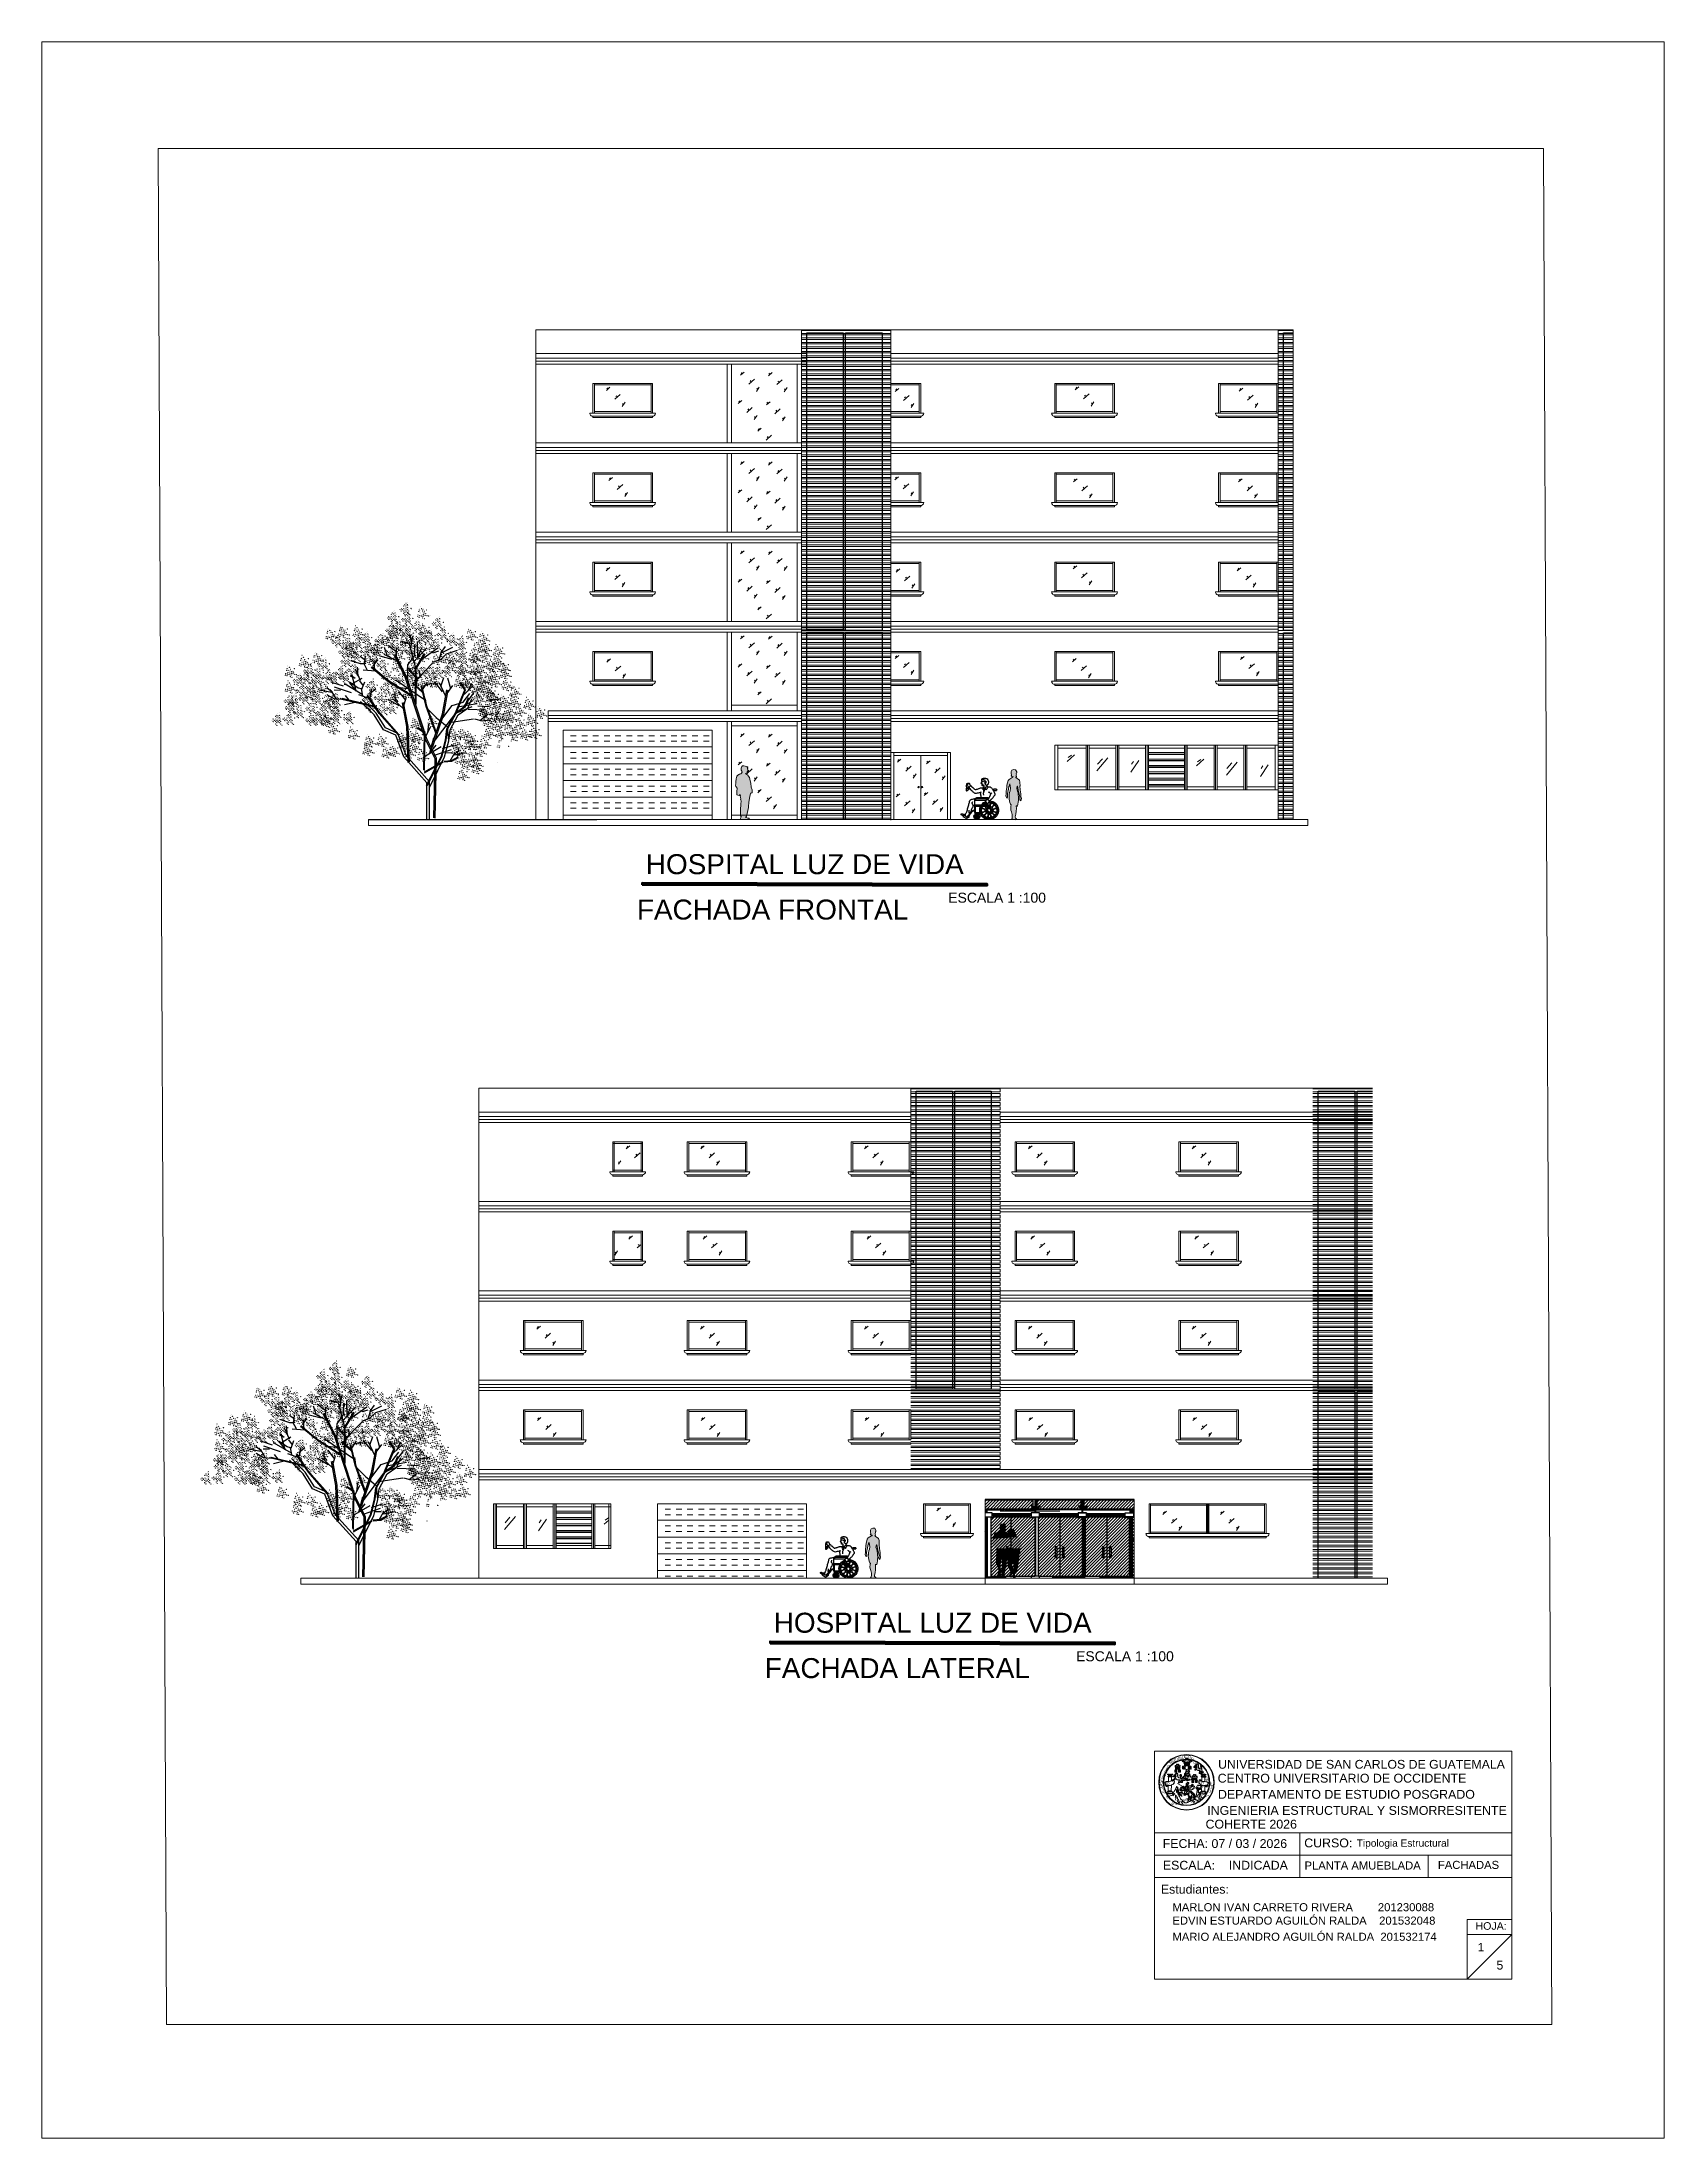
# Model space of a CAD drawing. Header units: millimetres. Extents: x -10 to 320, y -26 to 94.
# Drawn here: x -10.1 to 44.4, y -20.3 to 50.1 of the extents above; entities that cross this region are included whole.
import ezdxf

# ---------------------------------------------------------------- set-up
doc = ezdxf.new("R2010")
doc.units = ezdxf.units.MM
doc.header["$LTSCALE"] = 0.05
for name, color, linetype in [('0 corte', 7, 'Continuous'), ('01-EQUIPAMIENTO 2', 8, 'Continuous'), ('PDF_0', 7, 'Continuous'), ('PDF_0.2', 7, 'Continuous'), ('PDF_COTAS', 7, 'Continuous'), ('PDF_MUROS2', 7, 'Continuous'), ('PDF_Text', 7, 'Continuous'), ('PDF_TEXTO', 7, 'Continuous'), ('Z_MAN-L', 7, 'Continuous')]:
    doc.layers.add(name, color=color, linetype=linetype)
for name, color, linetype, lineweight in [('COND CORTES', 7, 'Continuous', 5), ('COND. MONOS', 7, 'Continuous', 0), ('deco venta.', 255, 'Continuous', 0)]:
    doc.layers.add(name, color=color, linetype=linetype, lineweight=lineweight)
doc.styles.add('PDF ArialMT', font='arial.ttf')
doc.styles.add('PDF BaskOldFace', font='arial.ttf')
doc.styles.add('PDF TimesNewRomanPSMT', font='arial.ttf')

msp = doc.modelspace()

# ---------------------------------------------------------------- texts
at = {"layer": 'PDF_Text', "attachment_point": 4}
for s, insert, char_height, style in [('HOSPITAL LUZ DE VIDA ', (10.211, 22.467), 0.67056, 'PDF ArialMT'), ('ESCALA 1 :100', (20.361, 21.344), 0.33528, 'PDF ArialMT'), ('HOSPITAL LUZ DE VIDA ', (14.503, -3.005), 0.67056, 'PDF ArialMT'), ('ESCALA 1 :100', (24.652, -4.129), 0.33528, 'PDF ArialMT'), ('UNIVERSIDAD DE SAN CARLOS DE GUATEMALA', (29.418, -7.757), 0.29535, 'PDF BaskOldFace'), ('CENTRO UNIVERSITARIO DE OCCIDENTE', (29.405, -8.223), 0.29707, 'PDF BaskOldFace'), ('INGENIERIA ESTRUCTURAL Y SISMORRESITENTE ', (29.055, -9.305), 0.29707, 'PDF BaskOldFace'), ('DEPARTAMENTO DE ESTUDIO POSGRADO', (29.414, -8.765), 0.29707, 'PDF BaskOldFace'), ('COHERTE 2026', (28.997, -9.766), 0.29707, 'PDF BaskOldFace'), ('FECHA: 07 / 03 / 2026', (27.56, -10.418), 0.29707, 'PDF BaskOldFace'), ('CURSO:  ', (32.31, -10.397), 0.2971, 'PDF BaskOldFace'), ('ESCALA:    INDICADA', (27.564, -11.146), 0.29707, 'PDF BaskOldFace'), ('PLANTA AMUEBLADA', (32.32, -11.155), 0.27006, 'PDF BaskOldFace'), ('HOJA:', (38.059, -13.185), 0.2546, 'PDF BaskOldFace'), ('1', (38.131, -13.894), 0.277, 'PDF ArialMT')]:
    msp.add_mtext(s, dxfattribs=dict(at, insert=insert, char_height=char_height, style=style))
for s, insert, char_height, width, style in [('FACHADA FRONTAL', (9.911, 20.943), 0.67056, 9.8513, 'PDF ArialMT'), ('FACHADA LATERAL', (14.202, -4.529), 0.67056, 9.8513, 'PDF ArialMT'), ('Tipologia Estructural', (34.072, -10.437), 0.24306, 4.21668, 'PDF BaskOldFace'), ('FACHADAS', (36.796, -11.134), 0.2701, 2.2314, 'PDF BaskOldFace'), ('Estudiantes:', (27.497, -11.952), 0.29707, 2.88413, 'PDF BaskOldFace'), ('MARLON IVAN CARRETO RIVERA        201230088', (27.886, -12.555), 0.27006, 8.89411, 'PDF BaskOldFace'), ('EDVIN ESTUARDO AGUILÓN RALDA    201532048', (27.886, -13.005), 0.27006, 9.27636, 'PDF BaskOldFace'), ('MARIO ALEJANDRO AGUILÓN RALDA  201532174', (27.886, -13.547), 0.27006, 8.84411, 'PDF BaskOldFace'), ('5', (38.762, -14.501), 0.297, 0.41422, 'PDF BaskOldFace')]:
    msp.add_mtext(s, dxfattribs=dict(at, insert=insert, char_height=char_height, width=width, style=style))
at = {"layer": 'PDF_Text', "attachment_point": 4, "style": 'PDF TimesNewRomanPSMT'}
for s, insert, char_height, rotation in [('NSP', (27.794, -7.728), 0.0927, 33.4505), ('IGUA', (28.029, -7.577), 0.0927, 12.94224), ('C', (28.411, -7.508), 0.0921, 354.28791), ('AROLINAACADEMIA', (28.493, -7.513), 0.09267, 306.57076), ('ARS', (27.539, -8.575), 0.0927, 98.99144), ('ORBISCO', (27.517, -8.325), 0.0927, 64.49095), ('ULP', (27.786, -8.378), 0.08, 191.73749), ('S', (27.887, -8.361), 0.08, 10.3044), ('UL', (28.785, -8.34), 0.08, 333.50065), ('T', (28.884, -8.391), 0.08, 349.38141), ('AR', (29.018, -8.41), 0.08, 304.45863), ('ET', (27.592, -8.728), 0.0927, 71.59868), ('ÆC', (27.701, -8.909), 0.0927, 66.53811), ('R', (27.935, -9.092), 0.0927, 144.78179), ('OATEMALENSISINTE', (29.178, -8.64), 0.09267, 200.064), ('C', (29.105, -8.797), 0.0927, 234.78387), ('C', (29.201, -8.564), 0.0927, 252.47674)]:
    msp.add_mtext(s, dxfattribs=dict(at, insert=insert, char_height=char_height, rotation=rotation))

# ---------------------------------------------------------------- blocks, each defined once
blk = doc.blocks.new('ADWADSD')
for p, q in [((2791.089, 717.633), (2791.056, 717.622)), ((2791.064, 717.624), (2791.088, 717.615)), ((2791.072, 717.53), (2791.068, 717.532)), ((2791.081, 717.53), (2791.072, 717.53)), ((2791.09, 717.531), (2791.081, 717.53)), ((2791.091, 717.52), (2791.087, 717.519)), ((2791.097, 717.53), (2791.09, 717.531)), ((2791.095, 717.521), (2791.091, 717.52)), ((2790.857, 716.598), (2790.611, 716.621)), ((2790.86, 716.719), (2790.613, 716.708)), ((2790.83, 716.71), (2790.622, 716.576)), ((2790.828, 716.609), (2790.626, 716.752)), ((2790.888, 716.604), (2790.663, 716.5)), ((2790.891, 716.713), (2790.671, 716.826)), ((2790.809, 716.687), (2790.695, 716.467)), ((2790.808, 716.633), (2790.704, 716.858)), ((2790.912, 716.624), (2790.769, 716.421)), ((2790.914, 716.691), (2790.78, 716.9)), ((2790.802, 716.664), (2790.825, 716.911)), ((2790.802, 716.656), (2790.814, 716.409)), ((2790.812, 716.626), (2790.945, 716.417)), ((2790.813, 716.694), (2790.947, 716.883)), ((2790.835, 716.605), (2791.055, 716.491)), ((2790.837, 716.714), (2791.062, 716.817)), ((2790.839, 716.987), (2790.839, 716.973)), ((2790.839, 716.912), (2790.839, 716.719)), ((2791.047, 716.835), (2790.84, 716.835)), ((2790.863, 716.835), (2790.863, 716.823)), ((2791.058, 716.823), (2790.863, 716.823)), ((2790.863, 716.798), (2790.863, 716.719)), ((2791.076, 716.798), (2790.866, 716.798)), ((2790.866, 716.598), (2791.113, 716.61)), ((2790.868, 716.719), (2791.115, 716.696)), ((2790.882, 717.065), (2790.899, 717.065)), ((2790.896, 716.608), (2791.104, 716.741)), ((2790.898, 717.041), (2791.3, 717.041)), ((2790.898, 716.708), (2791.1, 716.565)), ((2790.899, 717.078), (2790.911, 717.09)), ((2790.899, 717.053), (2790.899, 717.078)), ((2791.288, 717.053), (2790.899, 717.053)), ((2790.923, 716.653), (2790.901, 716.407)), ((2791.276, 717.09), (2790.911, 717.09)), ((2790.923, 716.662), (2790.912, 716.899)), ((2790.917, 716.631), (2791.03, 716.851)), ((2790.918, 716.684), (2791.022, 716.459)), ((2790.973, 716.986), (2791.324, 716.986)), ((2791.348, 716.835), (2791.125, 716.835)), ((2791.324, 716.823), (2791.133, 716.823)), ((2791.324, 716.798), (2791.146, 716.798)), ((2791.347, 716.562), (2791.163, 716.562)), ((2791.324, 716.586), (2791.17, 716.586)), ((2791.288, 717.078), (2791.276, 717.09)), ((2791.288, 717.053), (2791.288, 717.078)), ((2791.324, 717.065), (2791.288, 717.065)), ((2791.324, 716.986), (2791.324, 717.017)), ((2791.324, 716.823), (2791.324, 716.835)), ((2791.324, 716.653), (2791.324, 716.798)), ((2791.324, 716.653), (2791.375, 716.653)), ((2791.324, 716.586), (2791.324, 716.653)), ((2791.324, 716.61), (2791.348, 716.61)), ((2791.324, 716.598), (2791.348, 716.598)), ((2791.324, 716.586), (2791.324, 716.598)), ((2791.348, 716.653), (2791.348, 717.041)), ((2791.348, 716.628), (2791.375, 716.628)), ((2791.348, 716.588), (2791.348, 716.628)), ((2791.45, 716.593), (2791.623, 716.383)), ((2791.469, 716.608), (2791.615, 716.43)), ((2791.268, 716.451), (2791.215, 716.435)), ((2791.272, 716.428), (2791.215, 716.444)), ((2791.27, 716.454), (2791.221, 716.466)), ((2791.279, 716.428), (2791.221, 716.413)), ((2791.267, 716.432), (2791.225, 716.474)), ((2791.267, 716.449), (2791.226, 716.406)), ((2791.274, 716.459), (2791.241, 716.49)), ((2791.284, 716.432), (2791.242, 716.39)), ((2791.264, 716.437), (2791.248, 716.494)), ((2791.264, 716.443), (2791.25, 716.385)), ((2791.264, 716.443), (2791.279, 716.501)), ((2791.264, 716.437), (2791.28, 716.38)), ((2791.267, 716.449), (2791.293, 716.488)), ((2791.267, 716.431), (2791.31, 716.39)), ((2791.28, 716.469), (2791.271, 716.501)), ((2791.287, 716.436), (2791.272, 716.38)), ((2791.273, 716.428), (2791.33, 716.414)), ((2791.279, 716.429), (2791.336, 716.445)), ((2791.284, 716.432), (2791.317, 716.482)), ((2791.284, 716.432), (2791.326, 716.475)), ((2791.289, 716.438), (2791.303, 716.386)), ((2791.291, 716.442), (2791.326, 716.407)), ((2791.295, 716.448), (2791.336, 716.436)), ((2791.303, 716.46), (2791.33, 716.467)), ((2791.615, 716.43), (2791.698, 716.478)), ((2791.742, 716.453), (2791.623, 716.383)), ((2791.698, 716.478), (2791.724, 716.473)), ((2791.724, 716.473), (2791.742, 716.453))]:
    blk.add_line(p, q)
for points in [[(2790.614, 717.36), (2790.61, 717.36), (2790.61, 717.33), (2790.614, 717.33)], [(2790.742, 717.353), (2790.742, 717.36), (2790.714, 717.36)], [(2790.714, 717.33), (2790.728, 717.33)], [(2791.598, 717.528), (2791.602, 717.535), (2791.605, 717.543)], [(2791.147, 717.146), (2791.145, 717.094)]]:
    blk.add_lwpolyline(points)
at = {"color": 5}
blk.add_lwpolyline([(2790.614, 717.363), (2790.714, 717.363), (2790.714, 717.327), (2790.614, 717.327)], close=True, dxfattribs=at)
for points in [[(2791.025, 717.344), (2791.027, 717.316), (2791.046, 717.285)], [(2791.046, 717.285), (2791.064, 717.223), (2791.058, 717.163)], [(2791.597, 717.549), (2791.58, 717.546), (2791.583, 717.533), (2791.577, 717.525), (2791.586, 717.52)], [(2791.693, 716.521), (2791.675, 716.511)]]:
    blk.add_lwpolyline(points, dxfattribs=at)
blk.add_circle((2790.863, 716.659), 0.0607)
for centre, radius, start, end in [((2790.863, 716.659), 0.316, 91.1029, 64.81809), ((2790.863, 716.659), 0.279, 89.32326, 67.95596), ((2790.863, 716.659), 0.255, 86.82197, 65.93734), ((2791.324, 717.041), 0.0243, 0, 90), ((2791.276, 716.44), 0.0971, 67.23037, 52.25322), ((2791.276, 716.44), 0.0728, 67.28487, 47.92701), ((2791.276, 716.44), 0.0607, 68.40961, 45.59939), ((2791.276, 716.44), 0.0121, 134.96149, 338.78218)]:
    blk.add_arc(centre, radius, start, end)
at = {"extrusion": (0, 0, -1)}
for centre, radius, start, end in [((-2791.13, 716.594), 0.194, 189.63492, 213.12675), ((-2791.3, 717.017), 0.0243, 90, 180), ((-2791.154, 716.588), 0.194, 180, 213.13155), ((-2791.13, 716.594), 0.194, 180, 182.42871), ((-2791.375, 716.531), 0.121, 90, 140.62884), ((-2791.375, 716.531), 0.0971, 90, 140.62884)]:
    blk.add_arc(centre, radius, start, end, dxfattribs=at)
for points in [[(2790.795, 717.029), (2790.773, 717.041), (2790.749, 717.061), (2790.728, 717.091), (2790.707, 717.122), (2790.697, 717.142), (2790.676, 717.162), (2790.664, 717.172), (2790.656, 717.191), (2790.66, 717.212), (2790.673, 717.233), (2790.686, 717.256), (2790.7, 717.293), (2790.714, 717.31), (2790.718, 717.313), (2790.742, 717.354), (2790.78, 717.411), (2790.808, 717.424), (2790.835, 717.434), (2790.884, 717.431), (2790.877, 717.434), (2790.919, 717.428)], [(2790.807, 717.214), (2790.828, 717.234), (2790.838, 717.241), (2790.842, 717.251), (2790.845, 717.247), (2790.866, 717.261), (2790.883, 717.268)], [(2790.931, 717.466), (2790.915, 717.458), (2790.905, 717.444), (2790.905, 717.441), (2790.905, 717.431), (2790.919, 717.414), (2790.932, 717.391), (2790.953, 717.37), (2790.96, 717.35), (2790.967, 717.337), (2790.977, 717.35), (2790.977, 717.367), (2790.988, 717.387), (2791.002, 717.404), (2791.005, 717.411)], [(2791.043, 717.441), (2791.061, 717.428), (2791.074, 717.407), (2791.074, 717.391), (2791.08, 717.336), (2791.064, 717.384), (2791.054, 717.391), (2791.04, 717.401)], [(2791.084, 717.631), (2791.086, 717.627), (2791.086, 717.625), (2791.085, 717.62), (2791.082, 717.618)], [(2791.485, 717.376), (2791.514, 717.391), (2791.535, 717.401), (2791.535, 717.418), (2791.535, 717.434), (2791.521, 717.444), (2791.511, 717.455), (2791.497, 717.468), (2791.476, 717.481), (2791.459, 717.471), (2791.449, 717.451), (2791.437, 717.43)], [(2791.572, 717.356), (2791.55, 717.357), (2791.534, 717.36), (2791.538, 717.387), (2791.544, 717.417), (2791.547, 717.438)], [(2791.625, 717.517), (2791.637, 717.487), (2791.628, 717.463), (2791.628, 717.411), (2791.631, 717.375), (2791.637, 717.342), (2791.631, 717.314), (2791.616, 717.314), (2791.581, 717.323), (2791.569, 717.342), (2791.575, 717.381), (2791.575, 717.414), (2791.575, 717.423)], [(2790.869, 717.073), (2790.856, 717.098), (2790.842, 717.122), (2790.832, 717.142), (2790.822, 717.169), (2790.815, 717.189), (2790.808, 717.212), (2790.78, 717.236), (2790.77, 717.243)], [(2790.903, 717.013), (2790.913, 717.007), (2790.926, 717.004), (2790.937, 717.004), (2790.954, 717.004), (2790.965, 716.999), (2790.973, 716.986), (2790.979, 716.974), (2790.986, 716.959), (2790.995, 716.949), (2790.998, 716.945), (2790.996, 716.939), (2790.987, 716.939), (2790.973, 716.939), (2790.965, 716.942), (2790.957, 716.947), (2790.963, 716.939), (2790.967, 716.925), (2790.968, 716.913), (2790.968, 716.897), (2790.966, 716.89), (2790.965, 716.885), (2790.959, 716.882), (2790.943, 716.883), (2790.937, 716.889), (2790.932, 716.896), (2790.931, 716.901), (2790.923, 716.899), (2790.911, 716.899), (2790.905, 716.904), (2790.905, 716.907), (2790.899, 716.902), (2790.891, 716.905), (2790.889, 716.908), (2790.879, 716.91), (2790.876, 716.915), (2790.872, 716.922), (2790.869, 716.927), (2790.865, 716.942), (2790.862, 716.962), (2790.857, 716.975), (2790.85, 716.984), (2790.847, 716.987)], [(2791.401, 716.827), (2791.388, 716.817), (2791.37, 716.825), (2791.367, 716.835), (2791.349, 716.825)], [(2791.5, 716.577), (2791.477, 716.604), (2791.457, 716.643), (2791.45, 716.684), (2791.442, 716.712), (2791.429, 716.732), (2791.411, 716.759), (2791.401, 716.772), (2791.398, 716.802), (2791.398, 716.83), (2791.419, 716.86), (2791.432, 716.882), (2791.434, 716.917), (2791.421, 716.933), (2791.414, 716.953)], [(2791.519, 716.548), (2791.54, 716.576), (2791.535, 716.596), (2791.535, 716.629), (2791.527, 716.634), (2791.533, 716.651), (2791.533, 716.656)], [(2791.543, 716.478), (2791.525, 716.491), (2791.509, 716.496), (2791.504, 716.506), (2791.507, 716.523)], [(2791.59, 716.415), (2791.569, 716.415), (2791.543, 716.423), (2791.533, 716.436), (2791.533, 716.458), (2791.527, 716.498)], [(2791.74, 716.466), (2791.806, 716.508), (2791.806, 716.521), (2791.799, 716.533), (2791.786, 716.543), (2791.767, 716.538), (2791.744, 716.528), (2791.705, 716.523), (2791.693, 716.521)]]:
    blk.add_open_spline(points, degree=3)
for points, knots in [([(2791.107, 717.673), (2791.108, 717.673), (2791.11, 717.682), (2791.112, 717.705), (2791.101, 717.717), (2791.074, 717.727), (2791.043, 717.741), (2791.001, 717.74), (2790.987, 717.733), (2790.956, 717.727), (2790.928, 717.717), (2790.917, 717.703), (2790.91, 717.676), (2790.893, 717.653), (2790.89, 717.632), (2790.886, 717.595), (2790.893, 717.558), (2790.9, 717.538), (2790.9, 717.525), (2790.931, 717.505), (2790.945, 717.498), (2790.942, 717.478), (2790.931, 717.447), (2790.966, 717.437), (2790.983, 717.421), (2791.007, 717.414), (2791.021, 717.397), (2791.025, 717.377), (2791.025, 717.353)], [0.535493, 0.535493, 0.535493, 0.535493, 0.537037, 0.5555556, 0.5740741, 0.5925926, 0.6111111, 0.6296296, 0.6481481, 0.6666667, 0.6851852, 0.7037037, 0.7222222, 0.7407407, 0.7592593, 0.7777778, 0.7962963, 0.8148148, 0.8333333, 0.8518519, 0.8703704, 0.8888889, 0.9074074, 0.9259259, 0.9444444, 0.962963, 0.9814815, 1, 1, 1, 1]), ([(2791.096, 717.693), (2791.056, 717.702), (2791.061, 717.682), (2791.033, 717.685), (2791.015, 717.681), (2791.004, 717.674), (2791, 717.647), (2791.011, 717.639), (2791.028, 717.595), (2791.013, 717.608), (2791.002, 717.602), (2791, 717.631), (2790.962, 717.625), (2790.973, 717.594), (2790.98, 717.564), (2790.994, 717.556), (2791.008, 717.577), (2791.001, 717.535), (2790.983, 717.525), (2790.98, 717.515), (2790.971, 717.506), (2790.966, 717.502), (2790.941, 717.5)], [0.0010582, 0.0010582, 0.0010582, 0.0010582, 0.0344828, 0.0689655, 0.1034483, 0.137931, 0.1724138, 0.2068966, 0.2413793, 0.2758621, 0.3103448, 0.3448276, 0.3793103, 0.4137931, 0.4482759, 0.4827586, 0.5172414, 0.5517241, 0.5862069, 0.6206897, 0.6551724, 0.678096, 0.678096, 0.678096, 0.678096]), ([(2791.047, 717.293), (2791.047, 717.323), (2791.04, 717.354), (2791.026, 717.364), (2791.026, 717.377), (2791.036, 717.394), (2791.043, 717.414), (2791.043, 717.434), (2791.033, 717.454), (2791.033, 717.485), (2791.036, 717.488), (2791.066, 717.482), (2791.089, 717.48), (2791.099, 717.493), (2791.095, 717.508), (2791.095, 717.518), (2791.102, 717.534), (2791.095, 717.558), (2791.105, 717.553), (2791.123, 717.559), (2791.133, 717.557), (2791.119, 717.589), (2791.106, 717.609), (2791.103, 717.619), (2791.099, 717.631), (2791.114, 717.64), (2791.106, 717.666), (2791.103, 717.681), (2791.098, 717.69), (2791.096, 717.693)], [0, 0, 0, 0, 0.0185185, 0.037037, 0.0555556, 0.0740741, 0.0925926, 0.1111111, 0.1296296, 0.1481481, 0.1666667, 0.1851852, 0.2037037, 0.2222222, 0.2407407, 0.2592593, 0.2777778, 0.2962963, 0.3148148, 0.3333333, 0.3518519, 0.3703704, 0.3888889, 0.4074074, 0.4259259, 0.4444444, 0.462963, 0.4814815, 0.492921, 0.492921, 0.492921, 0.492921]), ([(2791.442, 717.429), (2791.441, 717.429), (2791.434, 717.432), (2791.414, 717.428), (2791.4, 717.411), (2791.383, 717.391), (2791.362, 717.374), (2791.338, 717.35), (2791.307, 717.357), (2791.289, 717.364), (2791.261, 717.367), (2791.21, 717.387), (2791.179, 717.397), (2791.139, 717.419), (2791.085, 717.404), (2791.067, 717.404)], [0.49174, 0.49174, 0.49174, 0.49174, 0.4979789, 0.539814, 0.5816491, 0.6234842, 0.6653192, 0.7071543, 0.7489894, 0.7908245, 0.8326596, 0.8744947, 0.9163298, 0.9581649, 1, 1, 1, 1]), ([(2791.147, 717.28), (2791.151, 717.249), (2791.161, 717.219), (2791.161, 717.199), (2791.152, 717.163), (2791.147, 717.146)], [0, 0, 0, 0, 0.25, 0.5, 0.7497694, 0.7497694, 0.7497694, 0.7497694]), ([(2791.151, 717.252), (2791.217, 717.242), (2791.317, 717.209), (2791.352, 717.235), (2791.401, 717.272), (2791.43, 717.299), (2791.442, 717.307), (2791.469, 717.333), (2791.48, 717.344), (2791.486, 717.362), (2791.487, 717.372), (2791.485, 717.376)], [0, 0, 0, 0, 0.0377928, 0.0796279, 0.121463, 0.1632981, 0.2051332, 0.2469683, 0.2888034, 0.3306385, 0.3608467, 0.3608467, 0.3608467, 0.3608467]), ([(2791.486, 717.474), (2791.498, 717.506), (2791.508, 717.53), (2791.514, 717.548), (2791.536, 717.557), (2791.573, 717.56), (2791.594, 717.553), (2791.606, 717.546), (2791.618, 717.544)], [0, 0, 0, 0, 0.0666667, 0.1333333, 0.2, 0.2666667, 0.3333333, 0.3645447, 0.3645447, 0.3645447, 0.3645447]), ([(2791.607, 717.544), (2791.612, 717.544), (2791.623, 717.543), (2791.626, 717.526), (2791.62, 717.508), (2791.595, 717.496), (2791.585, 717.478), (2791.582, 717.46), (2791.567, 717.451), (2791.545, 717.444), (2791.532, 717.439), (2791.529, 717.438)], [0.4129055, 0.4129055, 0.4129055, 0.4129055, 0.4666667, 0.5333333, 0.6, 0.6666667, 0.7333333, 0.8, 0.8666667, 0.9333333, 0.956307, 0.956307, 0.956307, 0.956307]), ([(2791.598, 717.528), (2791.597, 717.527), (2791.592, 717.525), (2791.586, 717.521), (2791.581, 717.516), (2791.577, 717.513)], [0.2411968, 0.2411968, 0.2411968, 0.2411968, 0.3333333, 0.6666667, 1, 1, 1, 1]), ([(2790.879, 717.07), (2790.901, 717.04), (2790.908, 717.02), (2790.905, 717.01), (2790.87, 716.993), (2790.846, 716.986), (2790.828, 716.986), (2790.804, 717.006), (2790.794, 717.021), (2790.795, 717.028), (2790.795, 717.029)], [0, 0, 0, 0, 0.1, 0.2, 0.3, 0.4, 0.5, 0.6, 0.7, 0.7160392, 0.7160392, 0.7160392, 0.7160392]), ([(2791.348, 717.031), (2791.351, 717.03), (2791.388, 717.027), (2791.429, 717.02), (2791.489, 717.01), (2791.504, 716.99), (2791.53, 716.963), (2791.533, 716.94), (2791.535, 716.907), (2791.551, 716.865), (2791.587, 716.729), (2791.623, 716.586), (2791.672, 716.516), (2791.667, 716.506), (2791.665, 716.478), (2791.639, 716.446)], [0, 0, 0, 0, 0.005243, 0.088139, 0.171035, 0.253932, 0.336828, 0.419725, 0.502621, 0.585518, 0.668414, 0.751311, 0.834207, 0.917104, 1, 1, 1, 1])]:
    blk.add_open_spline(points, degree=3, knots=knots)
blk = doc.blocks.new('A$C314D2E9B')
at = {"layer": 'COND. MONOS', "true_color": 0x000000}
blk.add_hatch(color=18, dxfattribs=at).paths.add_polyline_path([(0.232, 1.433), (0.197, 1.498), (0.181, 1.52), (0.141, 1.545), (0.098, 1.563), (0.099, 1.569), (0.112, 1.577), (0.138, 1.582), (0.162, 1.586), (0.167, 1.593), (0.167, 1.601), (0.163, 1.608), (0.16, 1.613), (0.162, 1.618), (0.167, 1.62), (0.169, 1.626), (0.163, 1.632), (0.158, 1.639), (0.167, 1.64), (0.17, 1.646), (0.17, 1.659), (0.18, 1.66), (0.19, 1.665), (0.187, 1.678), (0.179, 1.691), (0.169, 1.706), (0.171, 1.715), (0.175, 1.73), (0.171, 1.746), (0.154, 1.775), (0.164, 1.783), (0.177, 1.791), (0.175, 1.804), (0.162, 1.806), (0.138, 1.816), (0.089, 1.827), (0.044, 1.836), (0, 1.836), (-0.028, 1.817), (-0.036, 1.792), (-0.05, 1.761), (-0.047, 1.683), (-0.03, 1.649), (-0.014, 1.618), (-0.037, 1.591), (-0.06, 1.567), (-0.108, 1.547), (-0.157, 1.522), (-0.176, 1.51), (-0.19, 1.487), (-0.212, 1.424), (-0.214, 1.406), (-0.214, 1.369), (-0.214, 1.361), (-0.223, 1.357), (-0.226, 1.33), (-0.225, 1.308), (-0.232, 1.296), (-0.225, 1.248), (-0.232, 1.23), (-0.235, 1.214), (-0.228, 1.19), (-0.235, 1.164), (-0.23, 1.136), (-0.218, 1.118), (-0.187, 1.069), (-0.181, 1.042), (-0.193, 0.995), (-0.196, 0.959), (-0.2, 0.885), (-0.2, 0.849), (-0.163, 0.831), (-0.115, 0.826), (-0.092, 0.85), (-0.078, 0.86), (-0.071, 0.823), (-0.078, 0.806), (-0.072, 0.783), (-0.072, 0.748), (-0.063, 0.726), (-0.061, 0.699), (-0.066, 0.684), (-0.05, 0.639), (-0.048, 0.601), (-0.057, 0.571), (-0.064, 0.528), (-0.064, 0.447), (-0.066, 0.409), (-0.074, 0.272), (-0.072, 0.125), (-0.066, 0.113), (-0.049, 0.12), (-0.051, 0.099), (-0.062, 0.073), (-0.065, 0.032), (-0.065, 0.004), (-0.049, 0), (0, 0), (0.031, 0), (0.051, 0), (0.063, 0.006), (0.086, 0), (0.185, 0), (0.229, 0.004), (0.231, 0.024), (0.224, 0.038), (0.21, 0.047), (0.175, 0.052), (0.126, 0.075), (0.101, 0.1), (0.135, 0.102), (0.161, 0.205), (0.184, 0.312), (0.198, 0.415), (0.201, 0.451), (0.216, 0.583), (0.241, 0.732), (0.262, 0.847), (0.277, 0.914), (0.298, 0.906), (0.324, 0.914), (0.331, 0.939), (0.331, 1.016), (0.299, 1.114), (0.283, 1.249), (0.264, 1.329)])
at = {"layer": 'COND. MONOS'}
for p, q in [((0.154, 1.775), (0.171, 1.746)), ((0.167, 1.64), (0.158, 1.639)), ((0.17, 1.646), (0.167, 1.64)), ((0.171, 1.715), (0.169, 1.706)), ((0.169, 1.706), (0.179, 1.691)), ((0.18, 1.66), (0.17, 1.659)), ((0.17, 1.659), (0.17, 1.646)), ((0.17, 1.646), (0.17, 1.646)), ((0.171, 1.746), (0.175, 1.73)), ((0.175, 1.73), (0.171, 1.715)), ((0.179, 1.691), (0.187, 1.678)), ((0.19, 1.665), (0.18, 1.66)), ((0.187, 1.678), (0.19, 1.665)), ((0.19, 1.665), (0.19, 1.665)), ((0.298, 0.906), (0.277, 0.914)), ((0.324, 0.914), (0.298, 0.906)), ((0.331, 0.939), (0.324, 0.914)), ((0.331, 1.016), (0.331, 0.939)), ((-0.074, 0.272), (-0.066, 0.409)), ((-0.072, 0.125), (-0.074, 0.272)), ((-0.066, 0.113), (-0.072, 0.125)), ((-0.049, 0.12), (-0.066, 0.113)), ((0.135, 0.102), (0.101, 0.1)), ((0.161, 0.205), (0.135, 0.102)), ((0.184, 0.312), (0.161, 0.205)), ((0.198, 0.415), (0.184, 0.312))]:
    blk.add_line(p, q, dxfattribs=at)
for points in [[(-0.014, 1.618), (-0.037, 1.591), (-0.06, 1.567), (-0.108, 1.547), (-0.157, 1.522), (-0.176, 1.51), (-0.19, 1.487), (-0.212, 1.424), (-0.214, 1.406)], [(-0.014, 1.618), (-0.03, 1.649), (-0.047, 1.683), (-0.05, 1.761), (-0.036, 1.792), (-0.028, 1.817), (0, 1.836), (0.044, 1.836), (0.089, 1.827), (0.138, 1.816), (0.162, 1.806), (0.175, 1.804), (0.177, 1.791), (0.164, 1.783), (0.154, 1.775)], [(0.158, 1.639), (0.163, 1.632), (0.169, 1.626), (0.167, 1.62), (0.162, 1.618), (0.16, 1.613), (0.163, 1.608), (0.167, 1.601), (0.167, 1.593), (0.162, 1.586), (0.138, 1.582), (0.112, 1.577), (0.099, 1.569), (0.098, 1.563)], [(0.098, 1.563), (0.141, 1.545), (0.181, 1.52), (0.197, 1.498), (0.232, 1.433), (0.264, 1.329), (0.283, 1.249)], [(-0.181, 1.042), (-0.187, 1.069), (-0.218, 1.118), (-0.23, 1.136), (-0.235, 1.164), (-0.228, 1.19), (-0.235, 1.214), (-0.232, 1.23)], [(-0.214, 1.406), (-0.214, 1.369), (-0.214, 1.361), (-0.223, 1.357), (-0.226, 1.33), (-0.225, 1.308), (-0.232, 1.296), (-0.225, 1.248), (-0.232, 1.23)], [(-0.181, 1.042), (-0.193, 0.995), (-0.196, 0.959), (-0.2, 0.885), (-0.2, 0.849), (-0.163, 0.831), (-0.115, 0.826), (-0.092, 0.85), (-0.078, 0.86)], [(-0.078, 0.86), (-0.071, 0.823), (-0.078, 0.806), (-0.072, 0.783), (-0.072, 0.748), (-0.063, 0.726), (-0.061, 0.699), (-0.066, 0.684), (-0.05, 0.639)], [(0.277, 0.914), (0.262, 0.847), (0.241, 0.732), (0.216, 0.583), (0.201, 0.451), (0.198, 0.415)], [(0.283, 1.249), (0.299, 1.114), (0.331, 1.016)], [(-0.05, 0.639), (-0.048, 0.601), (-0.057, 0.571), (-0.064, 0.528), (-0.064, 0.447), (-0.066, 0.409)], [(0.031, 0), (0, 0), (-0.049, 0), (-0.065, 0.004), (-0.065, 0.032), (-0.062, 0.073), (-0.051, 0.099), (-0.049, 0.12)], [(0.101, 0.1), (0.126, 0.075), (0.175, 0.052), (0.21, 0.047), (0.224, 0.038), (0.231, 0.024), (0.231, 0.024), (0.229, 0.004), (0.185, 0), (0.086, 0), (0.063, 0.006), (0.051, 0), (0.031, 0)]]:
    blk.add_lwpolyline(points, dxfattribs=at)
blk = doc.blocks.new('A$C385563EA')
at = {"layer": 'COND. MONOS', "true_color": 0x000000}
blk.add_hatch(color=18, dxfattribs=at).paths.add_polyline_path([(0.103, 1.123), (0.108, 1.125), (0.145, 0.931), (0.187, 0.772), (0.184, 0.667), (0.215, 0.631), (0.24, 0.707), (0.224, 0.779), (0.224, 0.865), (0.199, 0.999), (0.185, 1.131), (0.194, 1.126), (0.19, 1.262), (0.173, 1.331), (0.052, 1.415), (0.048, 1.437), (0.057, 1.434), (0.07, 1.431), (0.06, 1.502), (0.072, 1.53), (0.065, 1.55), (0.065, 1.554), (0.069, 1.559), (0.074, 1.565), (0.074, 1.576), (0.084, 1.575), (0.081, 1.607), (0.045, 1.678), (-0.019, 1.682), (-0.077, 1.657), (-0.106, 1.615), (-0.104, 1.56), (-0.088, 1.487), (-0.113, 1.471), (-0.083, 1.457), (-0.086, 1.444), (-0.041, 1.445), (-0.047, 1.428), (-0.053, 1.424), (-0.066, 1.418), (-0.174, 1.352), (-0.209, 1.311), (-0.249, 1.162), (-0.255, 1.083), (-0.272, 0.954), (-0.268, 0.868), (-0.279, 0.796), (-0.251, 0.721), (-0.222, 0.759), (-0.23, 0.863), (-0.197, 1.024), (-0.183, 1.127), (-0.169, 1.127, -0.119707), (-0.15, 1.202), (-0.121, 1.053), (-0.139, 0.971, 0.182747), (-0.125, 0.516, 0.56228), (-0.122, 0.507, -0.015213), (-0.104, 0.509, 0.150829), (-0.095, 0.261, -0.091534), (-0.066, 0.088), (-0.075, 0.043), (-0.096, 0.011), (-0.029, 0.001), (-0.025, 0.001), (0.025, -0.001), (0.063, 0.002), (0.078, 0.023), (0.038, 0.054), (0.033, 0.097, 0.088275), (0.067, 0.47, -0.005956), (0.073, 0.466, 0.296211), (0.107, 0.457, 0.122338), (0.112, 0.96), (0.082, 1.046)])
for p, q in [((-0.066, 1.418), (-0.174, 1.352)), ((-0.113, 1.471), (-0.088, 1.487)), ((-0.083, 1.457), (-0.113, 1.471)), ((-0.106, 1.615), (-0.077, 1.657)), ((-0.104, 1.56), (-0.106, 1.615)), ((-0.088, 1.487), (-0.104, 1.56)), ((-0.086, 1.444), (-0.083, 1.457)), ((-0.041, 1.445), (-0.086, 1.444)), ((-0.077, 1.657), (-0.019, 1.682)), ((-0.066, 1.418), (-0.053, 1.424)), ((-0.053, 1.424), (-0.047, 1.428)), ((-0.047, 1.428), (-0.041, 1.445)), ((-0.019, 1.682), (0.045, 1.678)), ((0.045, 1.678), (0.081, 1.607)), ((0.052, 1.415), (0.048, 1.437)), ((0.057, 1.434), (0.048, 1.437)), ((0.173, 1.331), (0.052, 1.415)), ((0.07, 1.431), (0.057, 1.434)), ((0.06, 1.502), (0.07, 1.431)), ((0.084, 1.575), (0.074, 1.576)), ((0.081, 1.607), (0.084, 1.575)), ((-0.268, 0.868), (-0.279, 0.796)), ((-0.279, 0.796), (-0.251, 0.721)), ((-0.254, 1.089), (-0.272, 0.954)), ((-0.272, 0.954), (-0.268, 0.868)), ((-0.249, 1.162), (-0.255, 1.083)), ((-0.251, 0.721), (-0.222, 0.759)), ((-0.209, 1.311), (-0.249, 1.162)), ((-0.23, 0.863), (-0.197, 1.024)), ((-0.222, 0.759), (-0.23, 0.863)), ((-0.174, 1.352), (-0.209, 1.311)), ((-0.197, 1.024), (-0.183, 1.127)), ((-0.169, 1.127), (-0.183, 1.127)), ((-0.121, 1.053), (-0.15, 1.202)), ((-0.139, 0.971), (-0.121, 1.053)), ((0.082, 1.046), (0.103, 1.123)), ((0.112, 0.96), (0.082, 1.046)), ((0.103, 1.123), (0.108, 1.125)), ((0.145, 0.931), (0.108, 1.125)), ((0.187, 0.772), (0.145, 0.931)), ((0.19, 1.262), (0.173, 1.331)), ((0.184, 0.667), (0.187, 0.772)), ((0.185, 1.131), (0.194, 1.126)), ((0.185, 1.131), (0.199, 0.999)), ((0.194, 1.126), (0.19, 1.262)), ((0.199, 0.999), (0.224, 0.865)), ((0.24, 0.707), (0.215, 0.631)), ((0.224, 0.865), (0.224, 0.779)), ((0.224, 0.779), (0.24, 0.707)), ((-0.075, 0.043), (-0.096, 0.011)), ((-0.096, 0.011), (-0.029, 0.001)), ((-0.066, 0.088), (-0.075, 0.043)), ((-0.029, 0.001), (-0.025, 0.001)), ((0.025, -0.001), (-0.025, 0.001)), ((0.063, 0.002), (0.025, -0.001)), ((0.038, 0.054), (0.033, 0.097)), ((0.038, 0.054), (0.078, 0.023)), ((0.078, 0.023), (0.063, 0.002)), ((0.215, 0.631), (0.184, 0.667))]:
    blk.add_line(p, q)
blk.add_lwpolyline([(0.06, 1.502), (0.072, 1.53), (0.065, 1.55), (0.065, 1.554), (0.069, 1.559), (0.074, 1.565), (0.074, 1.575)])
for centre, radius, start, end in [((0.469, 0.763), 0.643, 161.12566, 202.55098), ((-0.005, 1.125), 0.164, 151.96866, 179.27352), ((-0.902, 0.719), 1.043, 345.48724, 13.38644), ((-0.121, 0.512), 0.00527, 136.5786, 253.9713), ((-0.085, 0.203), 0.307, 93.59753, 97.08377), ((0.303, 0.4), 0.421, 164.99966, 199.30856), ((-0.549, 0.098), 0.483, 358.76275, 19.68256), ((-0.998, 0.378), 1.068, 344.74714, 4.9259), ((-0.085, 0.203), 0.307, 59.03859, 60.40367), ((0.097, 0.488), 0.0324, 223.275, 289.27454)]:
    blk.add_arc(centre, radius, start, end)
blk = doc.blocks.new('*U76')
at = {"layer": 'Z_MAN-L', "linetype": 'Continuous'}
for points in [[(-118.067, -251.215), (-118.988, -251.254), (-118.037, -251.281)], [(-118.982, -251.215), (-118.988, -251.254), (-118.067, -251.215)], [(-118.988, -251.254), (-118.979, -251.257), (-118.037, -251.281)], [(-118.958, -251.124), (-118.982, -251.215), (-118.173, -251.142)], [(-118.173, -251.142), (-118.982, -251.215), (-118.125, -251.157)], [(-118.125, -251.157), (-118.982, -251.215), (-118.067, -251.215)], [(-118.979, -251.257), (-118.982, -251.32), (-118.037, -251.281)], [(-118.037, -251.281), (-118.982, -251.32), (-118.013, -251.408)], [(-118.925, -251.037), (-118.958, -251.124), (-118.173, -251.142)], [(-118.894, -251.007), (-118.925, -251.037), (-118.209, -251.025)], [(-118.209, -251.025), (-118.925, -251.037), (-118.173, -251.142)], [(-118.843, -250.997), (-118.894, -251.007), (-118.469, -251.007)], [(-118.469, -251.007), (-118.894, -251.007), (-118.209, -251.025)], [(-118.753, -250.952), (-118.843, -250.997), (-118.738, -250.955)], [(-118.738, -250.955), (-118.843, -250.997), (-118.581, -250.961)], [(-118.581, -250.961), (-118.843, -250.997), (-118.544, -250.979)], [(-118.544, -250.979), (-118.843, -250.997), (-118.469, -251.007)], [(-118.532, -250.744), (-118.747, -250.819), (-118.544, -250.762)], [(-118.738, -250.744), (-118.747, -250.819), (-118.532, -250.744)], [(-118.544, -250.762), (-118.747, -250.819), (-118.523, -250.838)], [(-118.747, -250.819), (-118.747, -250.886), (-118.523, -250.838)], [(-118.523, -250.838), (-118.747, -250.886), (-118.544, -250.853)], [(-118.544, -250.853), (-118.747, -250.886), (-118.538, -250.895)], [(-118.747, -250.886), (-118.722, -250.901), (-118.538, -250.895)], [(-118.689, -250.705), (-118.738, -250.744), (-118.532, -250.726)], [(-118.532, -250.726), (-118.738, -250.744), (-118.532, -250.744)], [(-118.722, -250.934), (-118.738, -250.955), (-118.559, -250.937)], [(-118.559, -250.937), (-118.738, -250.955), (-118.553, -250.943)], [(-118.553, -250.943), (-118.738, -250.955), (-118.556, -250.949)], [(-118.556, -250.949), (-118.738, -250.955), (-118.581, -250.961)], [(-118.538, -250.895), (-118.722, -250.901), (-118.559, -250.937)], [(-118.722, -250.901), (-118.722, -250.934), (-118.559, -250.937)], [(-118.626, -250.702), (-118.689, -250.705), (-118.532, -250.726)], [(-118.578, -250.699), (-118.626, -250.702), (-118.532, -250.726)], [(-118.475, -250.937), (-118.478, -250.961), (-118.466, -250.958)], [(-118.43, -250.898), (-118.475, -250.937), (-118.255, -250.913)], [(-118.255, -250.913), (-118.475, -250.937), (-118.249, -250.949)], [(-118.475, -250.937), (-118.466, -250.958), (-118.249, -250.949)], [(-118.466, -250.958), (-118.469, -251.007), (-118.209, -251.025)], [(-118.249, -250.949), (-118.466, -250.958), (-118.209, -251.025)], [(-118.378, -250.871), (-118.43, -250.898), (-118.285, -250.88)], [(-118.285, -250.88), (-118.43, -250.898), (-118.255, -250.913)], [(-118.333, -250.868), (-118.378, -250.871), (-118.285, -250.88)], [(-118.982, -251.32), (-118.976, -251.369), (-118.013, -251.408)], [(-118.976, -251.369), (-118.955, -251.426), (-118.013, -251.408)], [(-118.013, -251.408), (-118.955, -251.426), (-117.986, -251.462)], [(-118.955, -251.426), (-118.922, -251.48), (-117.986, -251.462)], [(-117.986, -251.462), (-118.922, -251.48), (-118.022, -251.538)], [(-118.922, -251.48), (-118.876, -251.538), (-118.022, -251.538)], [(-118.867, -251.894), (-118.882, -251.996), (-118.683, -251.921)], [(-118.683, -251.921), (-118.882, -251.996), (-118.686, -251.957)], [(-118.686, -251.957), (-118.882, -251.996), (-118.686, -251.999)], [(-118.876, -251.538), (-118.855, -251.58), (-118.022, -251.538)], [(-118.855, -251.679), (-118.867, -251.737), (-118.043, -251.698)], [(-118.043, -251.698), (-118.867, -251.737), (-118.055, -251.731)], [(-118.055, -251.731), (-118.867, -251.737), (-118.089, -251.74)], [(-118.867, -251.737), (-118.864, -251.818), (-118.089, -251.74)], [(-118.864, -251.818), (-118.867, -251.894), (-118.67, -251.827)], [(-118.67, -251.827), (-118.867, -251.894), (-118.674, -251.891)], [(-118.674, -251.891), (-118.867, -251.894), (-118.683, -251.921)], [(-118.089, -251.74), (-118.864, -251.818), (-118.092, -251.779)], [(-118.092, -251.779), (-118.864, -251.818), (-118.67, -251.827)], [(-118.022, -251.538), (-118.855, -251.58), (-118.076, -251.613)], [(-118.855, -251.58), (-118.855, -251.679), (-118.076, -251.613)], [(-118.076, -251.613), (-118.855, -251.679), (-118.07, -251.622)], [(-118.07, -251.622), (-118.855, -251.679), (-118.049, -251.658)], [(-118.049, -251.658), (-118.855, -251.679), (-118.043, -251.698)], [(-118.092, -251.779), (-118.67, -251.827), (-118.493, -251.867)], [(-118.67, -251.827), (-118.668, -251.897), (-118.493, -251.867)], [(-118.493, -251.867), (-118.668, -251.897), (-118.493, -251.93)], [(-118.668, -251.897), (-118.665, -252.005), (-118.493, -251.93)], [(-118.493, -251.93), (-118.665, -252.005), (-118.505, -251.963)], [(-118.505, -251.963), (-118.665, -252.005), (-118.511, -252.014)], [(-118.092, -251.779), (-118.493, -251.867), (-118.092, -251.873)], [(-118.493, -251.867), (-118.487, -251.975), (-118.092, -251.873)], [(-118.487, -251.975), (-118.493, -252.014), (-118.303, -251.987)], [(-118.303, -251.987), (-118.493, -252.014), (-118.306, -252.011)], [(-118.092, -251.873), (-118.487, -251.975), (-118.303, -251.987)], [(-118.092, -251.873), (-118.303, -251.987), (-118.116, -252.048)], [(-118.303, -251.987), (-118.297, -252.045), (-118.116, -252.048)], [(-118.882, -251.996), (-118.867, -252.023), (-118.686, -251.999)], [(-118.686, -251.999), (-118.867, -252.023), (-118.701, -252.036)], [(-118.867, -252.023), (-118.867, -252.054), (-118.701, -252.036)], [(-118.701, -252.036), (-118.867, -252.054), (-118.713, -252.069)], [(-118.867, -252.054), (-118.843, -252.105), (-118.713, -252.069)], [(-118.713, -252.069), (-118.843, -252.105), (-118.719, -252.162)], [(-118.843, -252.105), (-118.807, -252.192), (-118.719, -252.162)], [(-118.789, -252.322), (-118.825, -252.41), (-118.689, -252.334)], [(-118.689, -252.334), (-118.825, -252.41), (-118.698, -252.352)], [(-118.698, -252.352), (-118.825, -252.41), (-118.71, -252.368)], [(-118.71, -252.368), (-118.825, -252.41), (-118.704, -252.401)], [(-118.704, -252.401), (-118.825, -252.41), (-118.719, -252.455)], [(-118.825, -252.41), (-118.807, -252.479), (-118.719, -252.455)], [(-118.719, -252.162), (-118.807, -252.192), (-118.713, -252.229)], [(-118.807, -252.192), (-118.798, -252.25), (-118.713, -252.229)], [(-118.719, -252.455), (-118.807, -252.479), (-118.738, -252.482)], [(-118.807, -252.479), (-118.771, -252.485), (-118.738, -252.482)], [(-118.713, -252.229), (-118.798, -252.25), (-118.695, -252.265)], [(-118.798, -252.25), (-118.789, -252.322), (-118.695, -252.265)], [(-118.695, -252.265), (-118.789, -252.322), (-118.689, -252.334)], [(-118.677, -252.211), (-118.695, -252.265), (-118.553, -252.235)], [(-118.553, -252.235), (-118.695, -252.265), (-118.559, -252.319)], [(-118.695, -252.265), (-118.689, -252.334), (-118.559, -252.319)], [(-118.559, -252.319), (-118.689, -252.334), (-118.596, -252.431)], [(-118.689, -252.334), (-118.689, -252.364), (-118.596, -252.431)], [(-118.689, -252.364), (-118.686, -252.419), (-118.677, -252.419)], [(-118.689, -252.364), (-118.677, -252.419), (-118.596, -252.431)], [(-118.677, -252.419), (-118.689, -252.491), (-118.596, -252.431)], [(-118.596, -252.431), (-118.689, -252.491), (-118.581, -252.446)], [(-118.581, -252.446), (-118.689, -252.491), (-118.553, -252.47)], [(-118.553, -252.47), (-118.689, -252.491), (-118.526, -252.491)], [(-118.689, -252.491), (-118.653, -252.506), (-118.526, -252.491)], [(-118.674, -252.108), (-118.677, -252.211), (-118.538, -252.174)], [(-118.538, -252.174), (-118.677, -252.211), (-118.553, -252.235)], [(-118.653, -252.075), (-118.674, -252.108), (-118.514, -252.105)], [(-118.514, -252.105), (-118.674, -252.108), (-118.538, -252.174)], [(-118.665, -252.005), (-118.665, -252.06), (-118.511, -252.014)], [(-118.511, -252.014), (-118.665, -252.06), (-118.514, -252.105)], [(-118.665, -252.06), (-118.653, -252.075), (-118.514, -252.105)], [(-118.526, -252.491), (-118.653, -252.506), (-118.529, -252.521)], [(-118.653, -252.506), (-118.635, -252.524), (-118.529, -252.521)], [(-118.529, -252.521), (-118.635, -252.524), (-118.571, -252.537)], [(-118.306, -252.011), (-118.493, -252.014), (-118.33, -252.06)], [(-118.493, -252.014), (-118.49, -252.054), (-118.33, -252.06)], [(-118.49, -252.054), (-118.473, -252.09), (-118.33, -252.06)], [(-118.473, -252.09), (-118.475, -252.126), (-118.324, -252.117)], [(-118.324, -252.117), (-118.475, -252.126), (-118.306, -252.156)], [(-118.475, -252.126), (-118.472, -252.165), (-118.306, -252.156)], [(-118.33, -252.06), (-118.473, -252.09), (-118.324, -252.117)], [(-118.306, -252.156), (-118.472, -252.165), (-118.303, -252.223)], [(-118.472, -252.165), (-118.445, -252.189), (-118.303, -252.223)], [(-118.433, -252.425), (-118.448, -252.434), (-118.354, -252.452)], [(-118.448, -252.434), (-118.448, -252.47), (-118.354, -252.452)], [(-118.354, -252.452), (-118.448, -252.47), (-118.378, -252.476)], [(-118.448, -252.47), (-118.415, -252.482), (-118.378, -252.476)], [(-118.445, -252.189), (-118.427, -252.229), (-118.303, -252.223)], [(-118.399, -252.389), (-118.433, -252.425), (-118.303, -252.395)], [(-118.303, -252.395), (-118.433, -252.425), (-118.327, -252.419)], [(-118.327, -252.419), (-118.433, -252.425), (-118.354, -252.452)], [(-118.303, -252.223), (-118.427, -252.229), (-118.303, -252.395)], [(-118.427, -252.229), (-118.399, -252.268), (-118.303, -252.395)], [(-118.399, -252.268), (-118.396, -252.295), (-118.303, -252.395)], [(-118.387, -252.361), (-118.399, -252.389), (-118.303, -252.395)], [(-118.396, -252.295), (-118.384, -252.313), (-118.303, -252.395)], [(-118.369, -252.328), (-118.387, -252.361), (-118.303, -252.395)], [(-118.384, -252.313), (-118.369, -252.328), (-118.303, -252.395)], [(-118.303, -252.425), (-118.312, -252.476), (-118.233, -252.452)], [(-118.233, -252.452), (-118.312, -252.476), (-118.209, -252.488)], [(-118.312, -252.476), (-118.312, -252.497), (-118.209, -252.488)], [(-118.209, -252.488), (-118.312, -252.497), (-118.206, -252.497)], [(-118.312, -252.497), (-118.294, -252.515), (-118.206, -252.497)], [(-118.294, -252.211), (-118.303, -252.223), (-118.158, -252.298)], [(-118.303, -252.223), (-118.303, -252.395), (-118.158, -252.298)], [(-118.158, -252.298), (-118.303, -252.395), (-118.197, -252.364)], [(-118.197, -252.364), (-118.303, -252.395), (-118.221, -252.383)], [(-118.221, -252.383), (-118.303, -252.395), (-118.233, -252.413)], [(-118.303, -252.395), (-118.303, -252.425), (-118.233, -252.413)], [(-118.233, -252.413), (-118.303, -252.425), (-118.233, -252.452)], [(-118.297, -252.045), (-118.291, -252.084), (-118.116, -252.048)], [(-118.291, -252.165), (-118.294, -252.211), (-118.143, -252.208)], [(-118.143, -252.208), (-118.294, -252.211), (-118.158, -252.298)], [(-118.206, -252.497), (-118.294, -252.515), (-118.206, -252.509)], [(-118.206, -252.509), (-118.294, -252.515), (-118.218, -252.527)], [(-118.294, -252.515), (-118.267, -252.537), (-118.218, -252.527)], [(-118.116, -252.048), (-118.291, -252.084), (-118.134, -252.144)], [(-118.291, -252.084), (-118.276, -252.129), (-118.134, -252.144)], [(-118.276, -252.129), (-118.291, -252.165), (-118.134, -252.144)], [(-118.134, -252.144), (-118.291, -252.165), (-118.143, -252.208)], [(-118.197, -252.364), (-118.221, -252.383), (-118.185, -252.377)], [(-118.185, -252.377), (-118.221, -252.383), (-118.2, -252.392)], [(-118.209, -252.487), (-118.209, -252.488), (-118.206, -252.497)]]:
    blk.add_solid(points, dxfattribs=at)
blk = doc.blocks.new('*U77')
at = {"layer": 'Z_MAN-L', "linetype": 'Continuous'}
for points in [[(-118.067, -251.215), (-118.988, -251.254), (-118.037, -251.281)], [(-118.982, -251.215), (-118.988, -251.254), (-118.067, -251.215)], [(-118.988, -251.254), (-118.979, -251.257), (-118.037, -251.281)], [(-118.958, -251.124), (-118.982, -251.215), (-118.173, -251.142)], [(-118.173, -251.142), (-118.982, -251.215), (-118.125, -251.157)], [(-118.125, -251.157), (-118.982, -251.215), (-118.067, -251.215)], [(-118.979, -251.257), (-118.982, -251.32), (-118.037, -251.281)], [(-118.037, -251.281), (-118.982, -251.32), (-118.013, -251.408)], [(-118.925, -251.037), (-118.958, -251.124), (-118.173, -251.142)], [(-118.894, -251.007), (-118.925, -251.037), (-118.209, -251.025)], [(-118.209, -251.025), (-118.925, -251.037), (-118.173, -251.142)], [(-118.843, -250.997), (-118.894, -251.007), (-118.469, -251.007)], [(-118.469, -251.007), (-118.894, -251.007), (-118.209, -251.025)], [(-118.753, -250.952), (-118.843, -250.997), (-118.738, -250.955)], [(-118.738, -250.955), (-118.843, -250.997), (-118.581, -250.961)], [(-118.581, -250.961), (-118.843, -250.997), (-118.544, -250.979)], [(-118.544, -250.979), (-118.843, -250.997), (-118.469, -251.007)], [(-118.532, -250.744), (-118.747, -250.819), (-118.544, -250.762)], [(-118.738, -250.744), (-118.747, -250.819), (-118.532, -250.744)], [(-118.544, -250.762), (-118.747, -250.819), (-118.523, -250.838)], [(-118.747, -250.819), (-118.747, -250.886), (-118.523, -250.838)], [(-118.523, -250.838), (-118.747, -250.886), (-118.544, -250.853)], [(-118.544, -250.853), (-118.747, -250.886), (-118.538, -250.895)], [(-118.747, -250.886), (-118.722, -250.901), (-118.538, -250.895)], [(-118.689, -250.705), (-118.738, -250.744), (-118.532, -250.726)], [(-118.532, -250.726), (-118.738, -250.744), (-118.532, -250.744)], [(-118.722, -250.934), (-118.738, -250.955), (-118.559, -250.937)], [(-118.559, -250.937), (-118.738, -250.955), (-118.553, -250.943)], [(-118.553, -250.943), (-118.738, -250.955), (-118.556, -250.949)], [(-118.556, -250.949), (-118.738, -250.955), (-118.581, -250.961)], [(-118.538, -250.895), (-118.722, -250.901), (-118.559, -250.937)], [(-118.722, -250.901), (-118.722, -250.934), (-118.559, -250.937)], [(-118.626, -250.702), (-118.689, -250.705), (-118.532, -250.726)], [(-118.578, -250.699), (-118.626, -250.702), (-118.532, -250.726)], [(-118.475, -250.937), (-118.478, -250.961), (-118.466, -250.958)], [(-118.43, -250.898), (-118.475, -250.937), (-118.255, -250.913)], [(-118.255, -250.913), (-118.475, -250.937), (-118.249, -250.949)], [(-118.475, -250.937), (-118.466, -250.958), (-118.249, -250.949)], [(-118.466, -250.958), (-118.469, -251.007), (-118.209, -251.025)], [(-118.249, -250.949), (-118.466, -250.958), (-118.209, -251.025)], [(-118.378, -250.871), (-118.43, -250.898), (-118.285, -250.88)], [(-118.285, -250.88), (-118.43, -250.898), (-118.255, -250.913)], [(-118.333, -250.868), (-118.378, -250.871), (-118.285, -250.88)], [(-118.982, -251.32), (-118.976, -251.369), (-118.013, -251.408)], [(-118.976, -251.369), (-118.955, -251.426), (-118.013, -251.408)], [(-118.013, -251.408), (-118.955, -251.426), (-117.986, -251.462)], [(-118.955, -251.426), (-118.922, -251.48), (-117.986, -251.462)], [(-117.986, -251.462), (-118.922, -251.48), (-118.022, -251.538)], [(-118.922, -251.48), (-118.876, -251.538), (-118.022, -251.538)], [(-118.867, -251.894), (-118.882, -251.996), (-118.683, -251.921)], [(-118.683, -251.921), (-118.882, -251.996), (-118.686, -251.957)], [(-118.686, -251.957), (-118.882, -251.996), (-118.686, -251.999)], [(-118.876, -251.538), (-118.855, -251.58), (-118.022, -251.538)], [(-118.855, -251.679), (-118.867, -251.737), (-118.043, -251.698)], [(-118.043, -251.698), (-118.867, -251.737), (-118.055, -251.731)], [(-118.055, -251.731), (-118.867, -251.737), (-118.089, -251.74)], [(-118.867, -251.737), (-118.864, -251.818), (-118.089, -251.74)], [(-118.864, -251.818), (-118.867, -251.894), (-118.67, -251.827)], [(-118.67, -251.827), (-118.867, -251.894), (-118.674, -251.891)], [(-118.674, -251.891), (-118.867, -251.894), (-118.683, -251.921)], [(-118.089, -251.74), (-118.864, -251.818), (-118.092, -251.779)], [(-118.092, -251.779), (-118.864, -251.818), (-118.67, -251.827)], [(-118.022, -251.538), (-118.855, -251.58), (-118.076, -251.613)], [(-118.855, -251.58), (-118.855, -251.679), (-118.076, -251.613)], [(-118.076, -251.613), (-118.855, -251.679), (-118.07, -251.622)], [(-118.07, -251.622), (-118.855, -251.679), (-118.049, -251.658)], [(-118.049, -251.658), (-118.855, -251.679), (-118.043, -251.698)], [(-118.092, -251.779), (-118.67, -251.827), (-118.493, -251.867)], [(-118.67, -251.827), (-118.668, -251.897), (-118.493, -251.867)], [(-118.493, -251.867), (-118.668, -251.897), (-118.493, -251.93)], [(-118.668, -251.897), (-118.665, -252.005), (-118.493, -251.93)], [(-118.493, -251.93), (-118.665, -252.005), (-118.505, -251.963)], [(-118.505, -251.963), (-118.665, -252.005), (-118.511, -252.014)], [(-118.092, -251.779), (-118.493, -251.867), (-118.092, -251.873)], [(-118.493, -251.867), (-118.487, -251.975), (-118.092, -251.873)], [(-118.487, -251.975), (-118.493, -252.014), (-118.303, -251.987)], [(-118.303, -251.987), (-118.493, -252.014), (-118.306, -252.011)], [(-118.092, -251.873), (-118.487, -251.975), (-118.303, -251.987)], [(-118.092, -251.873), (-118.303, -251.987), (-118.116, -252.048)], [(-118.303, -251.987), (-118.297, -252.045), (-118.116, -252.048)], [(-118.882, -251.996), (-118.867, -252.023), (-118.686, -251.999)], [(-118.686, -251.999), (-118.867, -252.023), (-118.701, -252.036)], [(-118.867, -252.023), (-118.867, -252.054), (-118.701, -252.036)], [(-118.701, -252.036), (-118.867, -252.054), (-118.713, -252.069)], [(-118.867, -252.054), (-118.843, -252.105), (-118.713, -252.069)], [(-118.713, -252.069), (-118.843, -252.105), (-118.719, -252.162)], [(-118.843, -252.105), (-118.807, -252.192), (-118.719, -252.162)], [(-118.789, -252.322), (-118.825, -252.41), (-118.689, -252.334)], [(-118.689, -252.334), (-118.825, -252.41), (-118.698, -252.352)], [(-118.698, -252.352), (-118.825, -252.41), (-118.71, -252.368)], [(-118.71, -252.368), (-118.825, -252.41), (-118.704, -252.401)], [(-118.704, -252.401), (-118.825, -252.41), (-118.719, -252.455)], [(-118.825, -252.41), (-118.807, -252.479), (-118.719, -252.455)], [(-118.719, -252.162), (-118.807, -252.192), (-118.713, -252.229)], [(-118.807, -252.192), (-118.798, -252.25), (-118.713, -252.229)], [(-118.719, -252.455), (-118.807, -252.479), (-118.738, -252.482)], [(-118.807, -252.479), (-118.771, -252.485), (-118.738, -252.482)], [(-118.713, -252.229), (-118.798, -252.25), (-118.695, -252.265)], [(-118.798, -252.25), (-118.789, -252.322), (-118.695, -252.265)], [(-118.695, -252.265), (-118.789, -252.322), (-118.689, -252.334)], [(-118.677, -252.211), (-118.695, -252.265), (-118.553, -252.235)], [(-118.553, -252.235), (-118.695, -252.265), (-118.559, -252.319)], [(-118.695, -252.265), (-118.689, -252.334), (-118.559, -252.319)], [(-118.559, -252.319), (-118.689, -252.334), (-118.596, -252.431)], [(-118.689, -252.334), (-118.689, -252.364), (-118.596, -252.431)], [(-118.689, -252.364), (-118.686, -252.419), (-118.677, -252.419)], [(-118.689, -252.364), (-118.677, -252.419), (-118.596, -252.431)], [(-118.677, -252.419), (-118.689, -252.491), (-118.596, -252.431)], [(-118.596, -252.431), (-118.689, -252.491), (-118.581, -252.446)], [(-118.581, -252.446), (-118.689, -252.491), (-118.553, -252.47)], [(-118.553, -252.47), (-118.689, -252.491), (-118.526, -252.491)], [(-118.689, -252.491), (-118.653, -252.506), (-118.526, -252.491)], [(-118.674, -252.108), (-118.677, -252.211), (-118.538, -252.174)], [(-118.538, -252.174), (-118.677, -252.211), (-118.553, -252.235)], [(-118.653, -252.075), (-118.674, -252.108), (-118.514, -252.105)], [(-118.514, -252.105), (-118.674, -252.108), (-118.538, -252.174)], [(-118.665, -252.005), (-118.665, -252.06), (-118.511, -252.014)], [(-118.511, -252.014), (-118.665, -252.06), (-118.514, -252.105)], [(-118.665, -252.06), (-118.653, -252.075), (-118.514, -252.105)], [(-118.526, -252.491), (-118.653, -252.506), (-118.529, -252.521)], [(-118.653, -252.506), (-118.635, -252.524), (-118.529, -252.521)], [(-118.529, -252.521), (-118.635, -252.524), (-118.571, -252.537)], [(-118.306, -252.011), (-118.493, -252.014), (-118.33, -252.06)], [(-118.493, -252.014), (-118.49, -252.054), (-118.33, -252.06)], [(-118.49, -252.054), (-118.473, -252.09), (-118.33, -252.06)], [(-118.473, -252.09), (-118.475, -252.126), (-118.324, -252.117)], [(-118.324, -252.117), (-118.475, -252.126), (-118.306, -252.156)], [(-118.475, -252.126), (-118.472, -252.165), (-118.306, -252.156)], [(-118.33, -252.06), (-118.473, -252.09), (-118.324, -252.117)], [(-118.306, -252.156), (-118.472, -252.165), (-118.303, -252.223)], [(-118.472, -252.165), (-118.445, -252.189), (-118.303, -252.223)], [(-118.433, -252.425), (-118.448, -252.434), (-118.354, -252.452)], [(-118.448, -252.434), (-118.448, -252.47), (-118.354, -252.452)], [(-118.354, -252.452), (-118.448, -252.47), (-118.378, -252.476)], [(-118.448, -252.47), (-118.415, -252.482), (-118.378, -252.476)], [(-118.445, -252.189), (-118.427, -252.229), (-118.303, -252.223)], [(-118.399, -252.389), (-118.433, -252.425), (-118.303, -252.395)], [(-118.303, -252.395), (-118.433, -252.425), (-118.327, -252.419)], [(-118.327, -252.419), (-118.433, -252.425), (-118.354, -252.452)], [(-118.303, -252.223), (-118.427, -252.229), (-118.303, -252.395)], [(-118.427, -252.229), (-118.399, -252.268), (-118.303, -252.395)], [(-118.399, -252.268), (-118.396, -252.295), (-118.303, -252.395)], [(-118.387, -252.361), (-118.399, -252.389), (-118.303, -252.395)], [(-118.396, -252.295), (-118.384, -252.313), (-118.303, -252.395)], [(-118.369, -252.328), (-118.387, -252.361), (-118.303, -252.395)], [(-118.384, -252.313), (-118.369, -252.328), (-118.303, -252.395)], [(-118.303, -252.425), (-118.312, -252.476), (-118.233, -252.452)], [(-118.233, -252.452), (-118.312, -252.476), (-118.209, -252.488)], [(-118.312, -252.476), (-118.312, -252.497), (-118.209, -252.488)], [(-118.209, -252.488), (-118.312, -252.497), (-118.206, -252.497)], [(-118.312, -252.497), (-118.294, -252.515), (-118.206, -252.497)], [(-118.294, -252.211), (-118.303, -252.223), (-118.158, -252.298)], [(-118.303, -252.223), (-118.303, -252.395), (-118.158, -252.298)], [(-118.158, -252.298), (-118.303, -252.395), (-118.197, -252.364)], [(-118.197, -252.364), (-118.303, -252.395), (-118.221, -252.383)], [(-118.221, -252.383), (-118.303, -252.395), (-118.233, -252.413)], [(-118.303, -252.395), (-118.303, -252.425), (-118.233, -252.413)], [(-118.233, -252.413), (-118.303, -252.425), (-118.233, -252.452)], [(-118.297, -252.045), (-118.291, -252.084), (-118.116, -252.048)], [(-118.291, -252.165), (-118.294, -252.211), (-118.143, -252.208)], [(-118.143, -252.208), (-118.294, -252.211), (-118.158, -252.298)], [(-118.206, -252.497), (-118.294, -252.515), (-118.206, -252.509)], [(-118.206, -252.509), (-118.294, -252.515), (-118.218, -252.527)], [(-118.294, -252.515), (-118.267, -252.537), (-118.218, -252.527)], [(-118.116, -252.048), (-118.291, -252.084), (-118.134, -252.144)], [(-118.291, -252.084), (-118.276, -252.129), (-118.134, -252.144)], [(-118.276, -252.129), (-118.291, -252.165), (-118.134, -252.144)], [(-118.134, -252.144), (-118.291, -252.165), (-118.143, -252.208)], [(-118.197, -252.364), (-118.221, -252.383), (-118.185, -252.377)], [(-118.185, -252.377), (-118.221, -252.383), (-118.2, -252.392)], [(-118.209, -252.487), (-118.209, -252.488), (-118.206, -252.497)]]:
    blk.add_solid(points, dxfattribs=at)

# ---------------------------------------------------------------- hatches: boundary and pattern name
at = {"linetype": 'Continuous'}
h = msp.add_hatch(dxfattribs=at)
h.set_pattern_fill('GRASS', scale=0.058864, style=0)
h.set_pattern_definition([(90, (-93.938594, 53.793276), (-0.041622823, 0.041622823), [0.011036918, -0.072208728]), (45, (-93.938594, 53.793276), (-0.041622823, 0.041622823), [0.011036918, -0.047826643]), (135, (-93.938594, 53.793276), (-0.041622823, -0.041622823), [0.011036918, -0.047826643])])
edge = h.paths.add_edge_path()
edge.add_line((1.765, 30.69), (1.83, 30.567))
edge.add_line((1.83, 30.567), (1.956, 30.571))
edge.add_line((1.956, 30.571), (1.817, 30.683))
edge.add_line((1.817, 30.683), (1.951, 30.716))
edge.add_line((1.951, 30.716), (1.947, 30.848))
edge.add_line((1.947, 30.848), (1.882, 30.727))
edge.add_line((1.882, 30.727), (1.781, 30.705))
edge.add_line((1.781, 30.705), (1.834, 30.751))
edge.add_line((1.834, 30.751), (1.826, 30.914))
edge.add_line((1.826, 30.914), (1.782, 31.002))
edge.add_line((1.782, 31.002), (1.784, 30.841))
edge.add_line((1.784, 30.841), (1.766, 30.72))
edge.add_line((1.766, 30.72), (1.751, 30.74))
edge.add_line((1.751, 30.74), (1.743, 31.084))
edge.add_line((1.743, 31.084), (1.702, 30.873))
edge.add_line((1.702, 30.873), (1.728, 30.77))
edge.add_line((1.728, 30.77), (1.68, 30.831))
edge.add_line((1.68, 30.831), (1.683, 30.962))
edge.add_line((1.683, 30.962), (1.634, 30.812))
edge.add_line((1.634, 30.812), (1.738, 30.727))
edge.add_line((1.738, 30.727), (1.497, 30.816))
edge.add_line((1.497, 30.816), (1.589, 30.672))
edge.add_line((1.589, 30.672), (1.74, 30.698))
edge.add_line((1.74, 30.698), (1.633, 30.592))
edge.add_line((1.633, 30.592), (1.696, 30.534))
edge.add_line((1.696, 30.534), (1.767, 30.685))
h = msp.add_hatch(dxfattribs=at)
h.set_pattern_fill('GRASS', scale=0.058864, style=0)
h.set_pattern_definition([(90, (-93.52273, 54.070207), (-0.041622823, 0.041622823), [0.011036918, -0.072208728]), (45, (-93.52273, 54.070207), (-0.041622823, 0.041622823), [0.011036918, -0.047826643]), (135, (-93.52273, 54.070207), (-0.041622823, -0.041622823), [0.011036918, -0.047826643])])
edge = h.paths.add_edge_path()
edge.add_line((2.181, 30.967), (2.246, 30.844))
edge.add_line((2.246, 30.844), (2.372, 30.848))
edge.add_line((2.372, 30.848), (2.233, 30.96))
edge.add_line((2.233, 30.96), (2.366, 30.993))
edge.add_line((2.366, 30.993), (2.363, 31.125))
edge.add_line((2.363, 31.125), (2.297, 31.004))
edge.add_line((2.297, 31.004), (2.197, 30.982))
edge.add_line((2.197, 30.982), (2.249, 31.028))
edge.add_line((2.249, 31.028), (2.242, 31.191))
edge.add_line((2.242, 31.191), (2.198, 31.279))
edge.add_line((2.198, 31.279), (2.2, 31.118))
edge.add_line((2.2, 31.118), (2.182, 30.997))
edge.add_line((2.182, 30.997), (2.167, 31.016))
edge.add_line((2.167, 31.016), (2.159, 31.361))
edge.add_line((2.159, 31.361), (2.118, 31.15))
edge.add_line((2.118, 31.15), (2.143, 31.046))
edge.add_line((2.143, 31.046), (2.096, 31.108))
edge.add_line((2.096, 31.108), (2.098, 31.239))
edge.add_line((2.098, 31.239), (2.049, 31.089))
edge.add_line((2.049, 31.089), (2.154, 31.004))
edge.add_line((2.154, 31.004), (1.913, 31.093))
edge.add_line((1.913, 31.093), (2.005, 30.949))
edge.add_line((2.005, 30.949), (2.156, 30.975))
edge.add_line((2.156, 30.975), (2.049, 30.869))
edge.add_line((2.049, 30.869), (2.112, 30.811))
edge.add_line((2.112, 30.811), (2.183, 30.962))
h = msp.add_hatch(dxfattribs=at)
h.set_pattern_fill('GRASS', scale=0.058864, style=0)
h.set_pattern_definition([(90, (-93.46728, 53.73789), (-0.041622823, 0.041622823), [0.011036918, -0.072208728]), (45, (-93.46728, 53.73789), (-0.041622823, 0.041622823), [0.011036918, -0.047826643]), (135, (-93.46728, 53.73789), (-0.041622823, -0.041622823), [0.011036918, -0.047826643])])
edge = h.paths.add_edge_path()
edge.add_line((2.236, 30.635), (2.301, 30.511))
edge.add_line((2.301, 30.511), (2.428, 30.516))
edge.add_line((2.428, 30.516), (2.288, 30.628))
edge.add_line((2.288, 30.628), (2.422, 30.661))
edge.add_line((2.422, 30.661), (2.419, 30.793))
edge.add_line((2.419, 30.793), (2.353, 30.672))
edge.add_line((2.353, 30.672), (2.252, 30.649))
edge.add_line((2.252, 30.649), (2.305, 30.696))
edge.add_line((2.305, 30.696), (2.298, 30.859))
edge.add_line((2.298, 30.859), (2.254, 30.947))
edge.add_line((2.254, 30.947), (2.255, 30.785))
edge.add_line((2.255, 30.785), (2.237, 30.665))
edge.add_line((2.237, 30.665), (2.222, 30.684))
edge.add_line((2.222, 30.684), (2.214, 31.029))
edge.add_line((2.214, 31.029), (2.174, 30.818))
edge.add_line((2.174, 30.818), (2.199, 30.714))
edge.add_line((2.199, 30.714), (2.151, 30.775))
edge.add_line((2.151, 30.775), (2.154, 30.906))
edge.add_line((2.154, 30.906), (2.105, 30.757))
edge.add_line((2.105, 30.757), (2.209, 30.672))
edge.add_line((2.209, 30.672), (1.968, 30.761))
edge.add_line((1.968, 30.761), (2.06, 30.616))
edge.add_line((2.06, 30.616), (2.212, 30.643))
edge.add_line((2.212, 30.643), (2.105, 30.536))
edge.add_line((2.105, 30.536), (2.167, 30.478))
edge.add_line((2.167, 30.478), (2.238, 30.63))
h = msp.add_hatch(dxfattribs=at)
h.set_pattern_fill('GRASS', scale=0.058864, angle=30, style=0)
h.set_pattern_definition([(120, (-91.668793, 3.000988), (-0.056857833, 0.01523501), [0.011036918, -0.072208728]), (75, (-91.668793, 3.00099), (-0.056857833, 0.01523501), [0.011036918, -0.047826643]), (165, (-91.668793, 3.00099), (-0.01523501, -0.056857833), [0.011036918, -0.047826643])])
edge = h.paths.add_edge_path()
edge.add_line((2.764, 30.845), (2.882, 30.77))
edge.add_line((2.882, 30.77), (2.99, 30.838))
edge.add_line((2.99, 30.838), (2.813, 30.865))
edge.add_line((2.813, 30.865), (2.912, 30.96))
edge.add_line((2.912, 30.96), (2.843, 31.073))
edge.add_line((2.843, 31.073), (2.847, 30.935))
edge.add_line((2.847, 30.935), (2.771, 30.865))
edge.add_line((2.771, 30.865), (2.794, 30.932))
edge.add_line((2.794, 30.932), (2.706, 31.069))
edge.add_line((2.706, 31.069), (2.623, 31.124))
edge.add_line((2.623, 31.124), (2.706, 30.985))
edge.add_line((2.706, 30.985), (2.751, 30.871))
edge.add_line((2.751, 30.871), (2.728, 30.881))
edge.add_line((2.728, 30.881), (2.548, 31.175))
edge.add_line((2.548, 31.175), (2.619, 30.972))
edge.add_line((2.619, 30.972), (2.692, 30.895))
edge.add_line((2.692, 30.895), (2.621, 30.924))
edge.add_line((2.621, 30.924), (2.557, 31.039))
edge.add_line((2.557, 31.039), (2.59, 30.885))
edge.add_line((2.59, 30.885), (2.723, 30.863))
edge.add_line((2.723, 30.863), (2.469, 30.82))
edge.add_line((2.469, 30.82), (2.621, 30.741))
edge.add_line((2.621, 30.741), (2.739, 30.84))
edge.add_line((2.739, 30.84), (2.7, 30.694))
edge.add_line((2.7, 30.694), (2.783, 30.675))
edge.add_line((2.783, 30.675), (2.769, 30.841))
h = msp.add_hatch(dxfattribs=at)
h.set_pattern_fill('GRASS', scale=0.058864, angle=30, style=0)
h.set_pattern_definition([(120, (-94.746185, 2.280968), (-0.056857833, 0.01523501), [0.011036918, -0.072208728]), (75, (-94.746185, 2.28097), (-0.056857833, 0.01523501), [0.011036918, -0.047826643]), (165, (-94.746185, 2.28097), (-0.01523501, -0.056857833), [0.011036918, -0.047826643])])
edge = h.paths.add_edge_path()
edge.add_line((-0.313, 30.125), (-0.195, 30.05))
edge.add_line((-0.195, 30.05), (-0.088, 30.118))
edge.add_line((-0.088, 30.118), (-0.265, 30.145))
edge.add_line((-0.265, 30.145), (-0.165, 30.24))
edge.add_line((-0.165, 30.24), (-0.234, 30.353))
edge.add_line((-0.234, 30.353), (-0.23, 30.215))
edge.add_line((-0.23, 30.215), (-0.306, 30.145))
edge.add_line((-0.306, 30.145), (-0.284, 30.212))
edge.add_line((-0.284, 30.212), (-0.372, 30.349))
edge.add_line((-0.372, 30.349), (-0.454, 30.404))
edge.add_line((-0.454, 30.404), (-0.372, 30.265))
edge.add_line((-0.372, 30.265), (-0.327, 30.151))
edge.add_line((-0.327, 30.151), (-0.35, 30.161))
edge.add_line((-0.35, 30.161), (-0.529, 30.455))
edge.add_line((-0.529, 30.455), (-0.459, 30.252))
edge.add_line((-0.459, 30.252), (-0.385, 30.175))
edge.add_line((-0.385, 30.175), (-0.457, 30.204))
edge.add_line((-0.457, 30.204), (-0.52, 30.319))
edge.add_line((-0.52, 30.319), (-0.488, 30.165))
edge.add_line((-0.488, 30.165), (-0.355, 30.143))
edge.add_line((-0.355, 30.143), (-0.608, 30.1))
edge.add_line((-0.608, 30.1), (-0.456, 30.021))
edge.add_line((-0.456, 30.021), (-0.338, 30.12))
edge.add_line((-0.338, 30.12), (-0.378, 29.974))
edge.add_line((-0.378, 29.974), (-0.295, 29.955))
edge.add_line((-0.295, 29.955), (-0.309, 30.121))
h = msp.add_hatch(dxfattribs=at)
h.set_pattern_fill('GRASS', scale=0.058864, style=0)
h.set_pattern_definition([(90, (-95.807107, 52.988024), (-0.041622823, 0.041622823), [0.011036918, -0.072208728]), (45, (-95.807107, 52.988024), (-0.041622823, 0.041622823), [0.011036918, -0.047826643]), (135, (-95.807107, 52.988024), (-0.041622823, -0.041622823), [0.011036918, -0.047826643])])
edge = h.paths.add_edge_path()
edge.add_line((-0.104, 29.885), (-0.039, 29.762))
edge.add_line((-0.039, 29.762), (0.088, 29.766))
edge.add_line((0.088, 29.766), (-0.052, 29.878))
edge.add_line((-0.052, 29.878), (0.082, 29.911))
edge.add_line((0.082, 29.911), (0.079, 30.043))
edge.add_line((0.079, 30.043), (0.013, 29.922))
edge.add_line((0.013, 29.922), (-0.088, 29.899))
edge.add_line((-0.088, 29.899), (-0.035, 29.946))
edge.add_line((-0.035, 29.946), (-0.042, 30.109))
edge.add_line((-0.042, 30.109), (-0.086, 30.197))
edge.add_line((-0.086, 30.197), (-0.084, 30.036))
edge.add_line((-0.084, 30.036), (-0.102, 29.915))
edge.add_line((-0.102, 29.915), (-0.118, 29.934))
edge.add_line((-0.118, 29.934), (-0.126, 30.279))
edge.add_line((-0.126, 30.279), (-0.166, 30.068))
edge.add_line((-0.166, 30.068), (-0.141, 29.964))
edge.add_line((-0.141, 29.964), (-0.189, 30.026))
edge.add_line((-0.189, 30.026), (-0.186, 30.156))
edge.add_line((-0.186, 30.156), (-0.235, 30.007))
edge.add_line((-0.235, 30.007), (-0.131, 29.922))
edge.add_line((-0.131, 29.922), (-0.371, 30.011))
edge.add_line((-0.371, 30.011), (-0.28, 29.866))
edge.add_line((-0.28, 29.866), (-0.128, 29.893))
edge.add_line((-0.128, 29.893), (-0.235, 29.786))
edge.add_line((-0.235, 29.786), (-0.173, 29.729))
edge.add_line((-0.173, 29.729), (-0.102, 29.88))
h = msp.add_hatch(dxfattribs=at)
h.set_pattern_fill('GRASS', scale=0.058864, angle=30, style=0)
h.set_pattern_definition([(120, (-94.33032, 2.364047), (-0.056857833, 0.01523501), [0.011036918, -0.072208728]), (75, (-94.33032, 2.36405), (-0.056857833, 0.01523501), [0.011036918, -0.047826643]), (165, (-94.33032, 2.36405), (-0.01523501, -0.056857833), [0.011036918, -0.047826643])])
edge = h.paths.add_edge_path()
edge.add_line((0.103, 30.208), (0.221, 30.134))
edge.add_line((0.221, 30.134), (0.328, 30.201))
edge.add_line((0.328, 30.201), (0.151, 30.228))
edge.add_line((0.151, 30.228), (0.251, 30.323))
edge.add_line((0.251, 30.323), (0.182, 30.436))
edge.add_line((0.182, 30.436), (0.185, 30.298))
edge.add_line((0.185, 30.298), (0.11, 30.228))
edge.add_line((0.11, 30.228), (0.132, 30.295))
edge.add_line((0.132, 30.295), (0.044, 30.432))
edge.add_line((0.044, 30.432), (-0.038, 30.487))
edge.add_line((-0.038, 30.487), (0.044, 30.348))
edge.add_line((0.044, 30.348), (0.089, 30.234))
edge.add_line((0.089, 30.234), (0.066, 30.244))
edge.add_line((0.066, 30.244), (-0.113, 30.538))
edge.add_line((-0.113, 30.538), (-0.043, 30.335))
edge.add_line((-0.043, 30.335), (0.031, 30.258))
edge.add_line((0.031, 30.258), (-0.041, 30.287))
edge.add_line((-0.041, 30.287), (-0.104, 30.402))
edge.add_line((-0.104, 30.402), (-0.072, 30.248))
edge.add_line((-0.072, 30.248), (0.061, 30.226))
edge.add_line((0.061, 30.226), (-0.192, 30.183))
edge.add_line((-0.192, 30.183), (-0.04, 30.104))
edge.add_line((-0.04, 30.104), (0.077, 30.203))
edge.add_line((0.077, 30.203), (0.038, 30.057))
edge.add_line((0.038, 30.057), (0.121, 30.038))
edge.add_line((0.121, 30.038), (0.107, 30.204))
h = msp.add_hatch(dxfattribs=at)
h.set_pattern_fill('GRASS', scale=0.058864, angle=30, style=0)
h.set_pattern_definition([(120, (-93.831285, 2.364047), (-0.056857833, 0.01523501), [0.011036918, -0.072208728]), (75, (-93.831285, 2.36405), (-0.056857833, 0.01523501), [0.011036918, -0.047826643]), (165, (-93.831285, 2.36405), (-0.01523501, -0.056857833), [0.011036918, -0.047826643])])
edge = h.paths.add_edge_path()
edge.add_line((0.602, 30.208), (0.72, 30.134))
edge.add_line((0.72, 30.134), (0.827, 30.201))
edge.add_line((0.827, 30.201), (0.65, 30.228))
edge.add_line((0.65, 30.228), (0.75, 30.323))
edge.add_line((0.75, 30.323), (0.681, 30.436))
edge.add_line((0.681, 30.436), (0.684, 30.298))
edge.add_line((0.684, 30.298), (0.609, 30.228))
edge.add_line((0.609, 30.228), (0.631, 30.295))
edge.add_line((0.631, 30.295), (0.543, 30.432))
edge.add_line((0.543, 30.432), (0.461, 30.487))
edge.add_line((0.461, 30.487), (0.543, 30.348))
edge.add_line((0.543, 30.348), (0.588, 30.234))
edge.add_line((0.588, 30.234), (0.565, 30.244))
edge.add_line((0.565, 30.244), (0.386, 30.538))
edge.add_line((0.386, 30.538), (0.456, 30.335))
edge.add_line((0.456, 30.335), (0.53, 30.258))
edge.add_line((0.53, 30.258), (0.458, 30.287))
edge.add_line((0.458, 30.287), (0.395, 30.402))
edge.add_line((0.395, 30.402), (0.427, 30.248))
edge.add_line((0.427, 30.248), (0.56, 30.226))
edge.add_line((0.56, 30.226), (0.307, 30.183))
edge.add_line((0.307, 30.183), (0.459, 30.104))
edge.add_line((0.459, 30.104), (0.576, 30.203))
edge.add_line((0.576, 30.203), (0.537, 30.057))
edge.add_line((0.537, 30.057), (0.62, 30.038))
edge.add_line((0.62, 30.038), (0.606, 30.204))
h = msp.add_hatch(dxfattribs=at)
h.set_pattern_fill('GRASS', scale=0.058864, style=0)
h.set_pattern_definition([(90, (-94.84859, 53.090606), (-0.041622823, 0.041622823), [0.011036918, -0.072208728]), (45, (-94.84859, 53.090606), (-0.041622823, 0.041622823), [0.011036918, -0.047826643]), (135, (-94.84859, 53.090606), (-0.041622823, -0.041622823), [0.011036918, -0.047826643])])
edge = h.paths.add_edge_path()
edge.add_line((0.855, 29.988), (0.92, 29.864))
edge.add_line((0.92, 29.864), (1.046, 29.869))
edge.add_line((1.046, 29.869), (0.907, 29.981))
edge.add_line((0.907, 29.981), (1.041, 30.013))
edge.add_line((1.041, 30.013), (1.037, 30.145))
edge.add_line((1.037, 30.145), (0.972, 30.024))
edge.add_line((0.972, 30.024), (0.871, 30.002))
edge.add_line((0.871, 30.002), (0.924, 30.048))
edge.add_line((0.924, 30.048), (0.916, 30.211))
edge.add_line((0.916, 30.211), (0.872, 30.3))
edge.add_line((0.872, 30.3), (0.874, 30.138))
edge.add_line((0.874, 30.138), (0.856, 30.017))
edge.add_line((0.856, 30.017), (0.841, 30.037))
edge.add_line((0.841, 30.037), (0.833, 30.381))
edge.add_line((0.833, 30.381), (0.792, 30.17))
edge.add_line((0.792, 30.17), (0.818, 30.067))
edge.add_line((0.818, 30.067), (0.77, 30.128))
edge.add_line((0.77, 30.128), (0.773, 30.259))
edge.add_line((0.773, 30.259), (0.724, 30.11))
edge.add_line((0.724, 30.11), (0.828, 30.024))
edge.add_line((0.828, 30.024), (0.587, 30.114))
edge.add_line((0.587, 30.114), (0.679, 29.969))
edge.add_line((0.679, 29.969), (0.83, 29.996))
edge.add_line((0.83, 29.996), (0.723, 29.889))
edge.add_line((0.723, 29.889), (0.786, 29.831))
edge.add_line((0.786, 29.831), (0.857, 29.982))
h = msp.add_hatch(dxfattribs=at)
h.set_pattern_fill('GRASS', scale=0.058864, style=0)
h.set_pattern_definition([(90, (-94.369334, 53.033616), (-0.041622823, 0.041622823), [0.011036918, -0.072208728]), (45, (-94.369334, 53.033616), (-0.041622823, 0.041622823), [0.011036918, -0.047826643]), (135, (-94.369334, 53.033616), (-0.041622823, -0.041622823), [0.011036918, -0.047826643])])
edge = h.paths.add_edge_path()
edge.add_line((1.334, 29.931), (1.399, 29.807))
edge.add_line((1.399, 29.807), (1.526, 29.812))
edge.add_line((1.526, 29.812), (1.386, 29.924))
edge.add_line((1.386, 29.924), (1.52, 29.956))
edge.add_line((1.52, 29.956), (1.517, 30.088))
edge.add_line((1.517, 30.088), (1.451, 29.967))
edge.add_line((1.451, 29.967), (1.35, 29.945))
edge.add_line((1.35, 29.945), (1.403, 29.991))
edge.add_line((1.403, 29.991), (1.395, 30.154))
edge.add_line((1.395, 30.154), (1.352, 30.243))
edge.add_line((1.352, 30.243), (1.353, 30.081))
edge.add_line((1.353, 30.081), (1.335, 29.96))
edge.add_line((1.335, 29.96), (1.32, 29.98))
edge.add_line((1.32, 29.98), (1.312, 30.324))
edge.add_line((1.312, 30.324), (1.272, 30.113))
edge.add_line((1.272, 30.113), (1.297, 30.01))
edge.add_line((1.297, 30.01), (1.249, 30.071))
edge.add_line((1.249, 30.071), (1.252, 30.202))
edge.add_line((1.252, 30.202), (1.203, 30.053))
edge.add_line((1.203, 30.053), (1.307, 29.967))
edge.add_line((1.307, 29.967), (1.066, 30.057))
edge.add_line((1.066, 30.057), (1.158, 29.912))
edge.add_line((1.158, 29.912), (1.309, 29.939))
edge.add_line((1.309, 29.939), (1.203, 29.832))
edge.add_line((1.203, 29.832), (1.265, 29.774))
edge.add_line((1.265, 29.774), (1.336, 29.925))
h = msp.add_hatch(dxfattribs=at)
h.set_pattern_fill('GRASS', scale=0.058864, style=0)
h.set_pattern_definition([(90, (-94.004185, 53.375558), (-0.041622823, 0.041622823), [0.011036918, -0.072208728]), (45, (-94.004185, 53.37556), (-0.041622823, 0.041622823), [0.011036918, -0.047826643]), (135, (-94.004185, 53.37556), (-0.041622823, -0.041622823), [0.011036918, -0.047826643])])
edge = h.paths.add_edge_path()
edge.add_line((1.699, 30.273), (1.764, 30.149))
edge.add_line((1.764, 30.149), (1.891, 30.154))
edge.add_line((1.891, 30.154), (1.751, 30.266))
edge.add_line((1.751, 30.266), (1.885, 30.298))
edge.add_line((1.885, 30.298), (1.882, 30.43))
edge.add_line((1.882, 30.43), (1.816, 30.309))
edge.add_line((1.816, 30.309), (1.715, 30.287))
edge.add_line((1.715, 30.287), (1.768, 30.333))
edge.add_line((1.768, 30.333), (1.761, 30.496))
edge.add_line((1.761, 30.496), (1.717, 30.585))
edge.add_line((1.717, 30.585), (1.719, 30.423))
edge.add_line((1.719, 30.423), (1.701, 30.302))
edge.add_line((1.701, 30.302), (1.685, 30.322))
edge.add_line((1.685, 30.322), (1.677, 30.666))
edge.add_line((1.677, 30.666), (1.637, 30.455))
edge.add_line((1.637, 30.455), (1.662, 30.352))
edge.add_line((1.662, 30.352), (1.614, 30.413))
edge.add_line((1.614, 30.413), (1.617, 30.544))
edge.add_line((1.617, 30.544), (1.568, 30.395))
edge.add_line((1.568, 30.395), (1.672, 30.309))
edge.add_line((1.672, 30.309), (1.431, 30.399))
edge.add_line((1.431, 30.399), (1.523, 30.254))
edge.add_line((1.523, 30.254), (1.675, 30.281))
edge.add_line((1.675, 30.281), (1.568, 30.174))
edge.add_line((1.568, 30.174), (1.63, 30.116))
edge.add_line((1.63, 30.116), (1.701, 30.267))
h = msp.add_hatch(dxfattribs=at)
h.set_pattern_fill('GRASS', scale=0.058864, angle=30, style=0)
h.set_pattern_definition([(120, (-92.69459, 2.253274), (-0.056857833, 0.01523501), [0.011036918, -0.072208728]), (75, (-92.69459, 2.253274), (-0.056857833, 0.01523501), [0.011036918, -0.047826643]), (165, (-92.69459, 2.253274), (-0.01523501, -0.056857833), [0.011036918, -0.047826643])])
edge = h.paths.add_edge_path()
edge.add_line((1.738, 30.097), (1.857, 30.023))
edge.add_line((1.857, 30.023), (1.964, 30.09))
edge.add_line((1.964, 30.09), (1.787, 30.117))
edge.add_line((1.787, 30.117), (1.886, 30.212))
edge.add_line((1.886, 30.212), (1.818, 30.325))
edge.add_line((1.818, 30.325), (1.821, 30.187))
edge.add_line((1.821, 30.187), (1.745, 30.118))
edge.add_line((1.745, 30.118), (1.768, 30.184))
edge.add_line((1.768, 30.184), (1.68, 30.322))
edge.add_line((1.68, 30.322), (1.598, 30.376))
edge.add_line((1.598, 30.376), (1.68, 30.237))
edge.add_line((1.68, 30.237), (1.725, 30.124))
edge.add_line((1.725, 30.124), (1.702, 30.133))
edge.add_line((1.702, 30.133), (1.523, 30.427))
edge.add_line((1.523, 30.427), (1.593, 30.224))
edge.add_line((1.593, 30.224), (1.667, 30.147))
edge.add_line((1.667, 30.147), (1.595, 30.177))
edge.add_line((1.595, 30.177), (1.532, 30.291))
edge.add_line((1.532, 30.291), (1.564, 30.137))
edge.add_line((1.564, 30.137), (1.697, 30.115))
edge.add_line((1.697, 30.115), (1.443, 30.073))
edge.add_line((1.443, 30.073), (1.595, 29.993))
edge.add_line((1.595, 29.993), (1.713, 30.092))
edge.add_line((1.713, 30.092), (1.674, 29.946))
edge.add_line((1.674, 29.946), (1.757, 29.927))
edge.add_line((1.757, 29.927), (1.743, 30.094))
h = msp.add_hatch(dxfattribs=at)
h.set_pattern_fill('GRASS', scale=0.058864, angle=30, style=0)
h.set_pattern_definition([(120, (-92.55597, 2.336354), (-0.056857833, 0.01523501), [0.011036918, -0.072208728]), (75, (-92.55597, 2.336354), (-0.056857833, 0.01523501), [0.011036918, -0.047826643]), (165, (-92.55597, 2.336354), (-0.01523501, -0.056857833), [0.011036918, -0.047826643])])
edge = h.paths.add_edge_path()
edge.add_line((1.877, 30.18), (1.995, 30.106))
edge.add_line((1.995, 30.106), (2.103, 30.173))
edge.add_line((2.103, 30.173), (1.926, 30.2))
edge.add_line((1.926, 30.2), (2.025, 30.295))
edge.add_line((2.025, 30.295), (1.956, 30.408))
edge.add_line((1.956, 30.408), (1.96, 30.271))
edge.add_line((1.96, 30.271), (1.884, 30.201))
edge.add_line((1.884, 30.201), (1.906, 30.267))
edge.add_line((1.906, 30.267), (1.818, 30.405))
edge.add_line((1.818, 30.405), (1.736, 30.459))
edge.add_line((1.736, 30.459), (1.819, 30.32))
edge.add_line((1.819, 30.32), (1.863, 30.207))
edge.add_line((1.863, 30.207), (1.84, 30.216))
edge.add_line((1.84, 30.216), (1.661, 30.51))
edge.add_line((1.661, 30.51), (1.732, 30.307))
edge.add_line((1.732, 30.307), (1.805, 30.23))
edge.add_line((1.805, 30.23), (1.733, 30.26))
edge.add_line((1.733, 30.26), (1.67, 30.374))
edge.add_line((1.67, 30.374), (1.702, 30.221))
edge.add_line((1.702, 30.221), (1.836, 30.199))
edge.add_line((1.836, 30.199), (1.582, 30.156))
edge.add_line((1.582, 30.156), (1.734, 30.076))
edge.add_line((1.734, 30.076), (1.852, 30.175))
edge.add_line((1.852, 30.175), (1.813, 30.029))
edge.add_line((1.813, 30.029), (1.896, 30.01))
edge.add_line((1.896, 30.01), (1.882, 30.177))
h = msp.add_hatch(dxfattribs=at)
h.set_pattern_fill('GRASS', scale=0.058864, style=0)
h.set_pattern_definition([(90, (-93.775967, 53.48954), (-0.041622823, 0.041622823), [0.011036918, -0.072208728]), (45, (-93.77597, 53.48954), (-0.041622823, 0.041622823), [0.011036918, -0.047826643]), (135, (-93.77597, 53.48954), (-0.041622823, -0.041622823), [0.011036918, -0.047826643])])
edge = h.paths.add_edge_path()
edge.add_line((1.927, 30.387), (1.992, 30.263))
edge.add_line((1.992, 30.263), (2.119, 30.267))
edge.add_line((2.119, 30.267), (1.979, 30.38))
edge.add_line((1.979, 30.38), (2.113, 30.412))
edge.add_line((2.113, 30.412), (2.11, 30.544))
edge.add_line((2.11, 30.544), (2.044, 30.423))
edge.add_line((2.044, 30.423), (1.944, 30.401))
edge.add_line((1.944, 30.401), (1.996, 30.447))
edge.add_line((1.996, 30.447), (1.989, 30.61))
edge.add_line((1.989, 30.61), (1.945, 30.699))
edge.add_line((1.945, 30.699), (1.947, 30.537))
edge.add_line((1.947, 30.537), (1.929, 30.416))
edge.add_line((1.929, 30.416), (1.914, 30.436))
edge.add_line((1.914, 30.436), (1.905, 30.78))
edge.add_line((1.905, 30.78), (1.865, 30.569))
edge.add_line((1.865, 30.569), (1.89, 30.466))
edge.add_line((1.89, 30.466), (1.843, 30.527))
edge.add_line((1.843, 30.527), (1.845, 30.658))
edge.add_line((1.845, 30.658), (1.796, 30.509))
edge.add_line((1.796, 30.509), (1.901, 30.423))
edge.add_line((1.901, 30.423), (1.66, 30.513))
edge.add_line((1.66, 30.513), (1.752, 30.368))
edge.add_line((1.752, 30.368), (1.903, 30.395))
edge.add_line((1.903, 30.395), (1.796, 30.288))
edge.add_line((1.796, 30.288), (1.858, 30.23))
edge.add_line((1.858, 30.23), (1.93, 30.381))
h = msp.add_hatch(dxfattribs=at)
h.set_pattern_fill('GRASS', scale=0.058864, style=0)
h.set_pattern_definition([(90, (-93.54775, 53.36416), (-0.041622823, 0.041622823), [0.011036918, -0.072208728]), (45, (-93.54775, 53.36416), (-0.041622823, 0.041622823), [0.011036918, -0.047826643]), (135, (-93.54775, 53.36416), (-0.041622823, -0.041622823), [0.011036918, -0.047826643])])
edge = h.paths.add_edge_path()
edge.add_line((2.156, 30.261), (2.221, 30.138))
edge.add_line((2.221, 30.138), (2.347, 30.142))
edge.add_line((2.347, 30.142), (2.208, 30.254))
edge.add_line((2.208, 30.254), (2.341, 30.287))
edge.add_line((2.341, 30.287), (2.338, 30.419))
edge.add_line((2.338, 30.419), (2.272, 30.298))
edge.add_line((2.272, 30.298), (2.172, 30.276))
edge.add_line((2.172, 30.276), (2.224, 30.322))
edge.add_line((2.224, 30.322), (2.217, 30.485))
edge.add_line((2.217, 30.485), (2.173, 30.573))
edge.add_line((2.173, 30.573), (2.175, 30.412))
edge.add_line((2.175, 30.412), (2.157, 30.291))
edge.add_line((2.157, 30.291), (2.142, 30.31))
edge.add_line((2.142, 30.31), (2.134, 30.655))
edge.add_line((2.134, 30.655), (2.093, 30.444))
edge.add_line((2.093, 30.444), (2.118, 30.34))
edge.add_line((2.118, 30.34), (2.071, 30.402))
edge.add_line((2.071, 30.402), (2.073, 30.532))
edge.add_line((2.073, 30.532), (2.024, 30.383))
edge.add_line((2.024, 30.383), (2.129, 30.298))
edge.add_line((2.129, 30.298), (1.888, 30.387))
edge.add_line((1.888, 30.387), (1.98, 30.242))
edge.add_line((1.98, 30.242), (2.131, 30.269))
edge.add_line((2.131, 30.269), (2.024, 30.162))
edge.add_line((2.024, 30.162), (2.087, 30.105))
edge.add_line((2.087, 30.105), (2.158, 30.256))
h = msp.add_hatch(dxfattribs=at)
h.set_pattern_fill('GRASS', scale=0.058864, style=0)
h.set_pattern_definition([(90, (-93.44505, 53.25018), (-0.041622823, 0.041622823), [0.011036918, -0.072208728]), (45, (-93.44505, 53.25018), (-0.041622823, 0.041622823), [0.011036918, -0.047826643]), (135, (-93.44505, 53.25018), (-0.041622823, -0.041622823), [0.011036918, -0.047826643])])
edge = h.paths.add_edge_path()
edge.add_line((2.258, 30.147), (2.323, 30.024))
edge.add_line((2.323, 30.024), (2.45, 30.028))
edge.add_line((2.45, 30.028), (2.31, 30.14))
edge.add_line((2.31, 30.14), (2.444, 30.173))
edge.add_line((2.444, 30.173), (2.441, 30.305))
edge.add_line((2.441, 30.305), (2.375, 30.184))
edge.add_line((2.375, 30.184), (2.275, 30.162))
edge.add_line((2.275, 30.162), (2.327, 30.208))
edge.add_line((2.327, 30.208), (2.32, 30.371))
edge.add_line((2.32, 30.371), (2.276, 30.459))
edge.add_line((2.276, 30.459), (2.278, 30.298))
edge.add_line((2.278, 30.298), (2.26, 30.177))
edge.add_line((2.26, 30.177), (2.244, 30.196))
edge.add_line((2.244, 30.196), (2.236, 30.541))
edge.add_line((2.236, 30.541), (2.196, 30.33))
edge.add_line((2.196, 30.33), (2.221, 30.226))
edge.add_line((2.221, 30.226), (2.174, 30.288))
edge.add_line((2.174, 30.288), (2.176, 30.418))
edge.add_line((2.176, 30.418), (2.127, 30.269))
edge.add_line((2.127, 30.269), (2.231, 30.184))
edge.add_line((2.231, 30.184), (1.991, 30.273))
edge.add_line((1.991, 30.273), (2.082, 30.129))
edge.add_line((2.082, 30.129), (2.234, 30.155))
edge.add_line((2.234, 30.155), (2.127, 30.048))
edge.add_line((2.127, 30.048), (2.189, 29.991))
edge.add_line((2.189, 29.991), (2.26, 30.142))
h = msp.add_hatch(dxfattribs=at)
h.set_pattern_fill('GRASS', scale=0.058864, style=0)
h.set_pattern_definition([(90, (-93.330943, 53.022218), (-0.041622823, 0.041622823), [0.011036918, -0.072208728]), (45, (-93.33094, 53.02222), (-0.041622823, 0.041622823), [0.011036918, -0.047826643]), (135, (-93.33094, 53.02222), (-0.041622823, -0.041622823), [0.011036918, -0.047826643])])
edge = h.paths.add_edge_path()
edge.add_line((2.372, 29.919), (2.437, 29.796))
edge.add_line((2.437, 29.796), (2.564, 29.8))
edge.add_line((2.564, 29.8), (2.425, 29.912))
edge.add_line((2.425, 29.912), (2.558, 29.945))
edge.add_line((2.558, 29.945), (2.555, 30.077))
edge.add_line((2.555, 30.077), (2.489, 29.956))
edge.add_line((2.489, 29.956), (2.389, 29.934))
edge.add_line((2.389, 29.934), (2.441, 29.98))
edge.add_line((2.441, 29.98), (2.434, 30.143))
edge.add_line((2.434, 30.143), (2.39, 30.231))
edge.add_line((2.39, 30.231), (2.392, 30.07))
edge.add_line((2.392, 30.07), (2.374, 29.949))
edge.add_line((2.374, 29.949), (2.359, 29.968))
edge.add_line((2.359, 29.968), (2.35, 30.313))
edge.add_line((2.35, 30.313), (2.31, 30.102))
edge.add_line((2.31, 30.102), (2.335, 29.998))
edge.add_line((2.335, 29.998), (2.288, 30.06))
edge.add_line((2.288, 30.06), (2.29, 30.191))
edge.add_line((2.29, 30.191), (2.241, 30.041))
edge.add_line((2.241, 30.041), (2.346, 29.956))
edge.add_line((2.346, 29.956), (2.105, 30.045))
edge.add_line((2.105, 30.045), (2.197, 29.901))
edge.add_line((2.197, 29.901), (2.348, 29.927))
edge.add_line((2.348, 29.927), (2.241, 29.821))
edge.add_line((2.241, 29.821), (2.303, 29.763))
edge.add_line((2.303, 29.763), (2.375, 29.914))
h = msp.add_hatch(dxfattribs=at)
h.set_pattern_fill('GRASS', scale=0.058864, style=0)
h.set_pattern_definition([(90, (-93.136957, 53.48954), (-0.041622823, 0.041622823), [0.011036918, -0.072208728]), (45, (-93.13696, 53.48954), (-0.041622823, 0.041622823), [0.011036918, -0.047826643]), (135, (-93.13696, 53.48954), (-0.041622823, -0.041622823), [0.011036918, -0.047826643])])
edge = h.paths.add_edge_path()
edge.add_line((2.566, 30.387), (2.631, 30.263))
edge.add_line((2.631, 30.263), (2.758, 30.267))
edge.add_line((2.758, 30.267), (2.619, 30.38))
edge.add_line((2.619, 30.38), (2.752, 30.412))
edge.add_line((2.752, 30.412), (2.749, 30.544))
edge.add_line((2.749, 30.544), (2.683, 30.423))
edge.add_line((2.683, 30.423), (2.583, 30.401))
edge.add_line((2.583, 30.401), (2.635, 30.447))
edge.add_line((2.635, 30.447), (2.628, 30.61))
edge.add_line((2.628, 30.61), (2.584, 30.699))
edge.add_line((2.584, 30.699), (2.586, 30.537))
edge.add_line((2.586, 30.537), (2.568, 30.416))
edge.add_line((2.568, 30.416), (2.553, 30.436))
edge.add_line((2.553, 30.436), (2.544, 30.78))
edge.add_line((2.544, 30.78), (2.504, 30.569))
edge.add_line((2.504, 30.569), (2.529, 30.466))
edge.add_line((2.529, 30.466), (2.482, 30.527))
edge.add_line((2.482, 30.527), (2.484, 30.658))
edge.add_line((2.484, 30.658), (2.435, 30.509))
edge.add_line((2.435, 30.509), (2.54, 30.423))
edge.add_line((2.54, 30.423), (2.299, 30.513))
edge.add_line((2.299, 30.513), (2.391, 30.368))
edge.add_line((2.391, 30.368), (2.542, 30.395))
edge.add_line((2.542, 30.395), (2.435, 30.288))
edge.add_line((2.435, 30.288), (2.497, 30.23))
edge.add_line((2.497, 30.23), (2.569, 30.381))
h = msp.add_hatch(dxfattribs=at)
h.set_pattern_fill('GRASS', scale=0.058864, style=0)
h.set_pattern_definition([(90, (-93.011437, 53.1362), (-0.041622823, 0.041622823), [0.011036918, -0.072208728]), (45, (-93.01144, 53.1362), (-0.041622823, 0.041622823), [0.011036918, -0.047826643]), (135, (-93.01144, 53.1362), (-0.041622823, -0.041622823), [0.011036918, -0.047826643])])
edge = h.paths.add_edge_path()
edge.add_line((2.692, 30.033), (2.757, 29.91))
edge.add_line((2.757, 29.91), (2.884, 29.914))
edge.add_line((2.884, 29.914), (2.744, 30.026))
edge.add_line((2.744, 30.026), (2.878, 30.059))
edge.add_line((2.878, 30.059), (2.875, 30.191))
edge.add_line((2.875, 30.191), (2.809, 30.07))
edge.add_line((2.809, 30.07), (2.708, 30.048))
edge.add_line((2.708, 30.048), (2.761, 30.094))
edge.add_line((2.761, 30.094), (2.753, 30.257))
edge.add_line((2.753, 30.257), (2.71, 30.345))
edge.add_line((2.71, 30.345), (2.711, 30.184))
edge.add_line((2.711, 30.184), (2.693, 30.063))
edge.add_line((2.693, 30.063), (2.678, 30.082))
edge.add_line((2.678, 30.082), (2.67, 30.427))
edge.add_line((2.67, 30.427), (2.63, 30.216))
edge.add_line((2.63, 30.216), (2.655, 30.112))
edge.add_line((2.655, 30.112), (2.607, 30.174))
edge.add_line((2.607, 30.174), (2.61, 30.304))
edge.add_line((2.61, 30.304), (2.561, 30.155))
edge.add_line((2.561, 30.155), (2.665, 30.07))
edge.add_line((2.665, 30.07), (2.424, 30.159))
edge.add_line((2.424, 30.159), (2.516, 30.015))
edge.add_line((2.516, 30.015), (2.667, 30.041))
edge.add_line((2.667, 30.041), (2.561, 29.934))
edge.add_line((2.561, 29.934), (2.623, 29.877))
edge.add_line((2.623, 29.877), (2.694, 30.028))
h = msp.add_hatch(dxfattribs=at)
h.set_pattern_fill('GRASS', scale=0.058864, angle=30, style=0)
h.set_pattern_definition([(120, (-91.58562, 2.419433), (-0.056857833, 0.01523501), [0.011036918, -0.072208728]), (75, (-91.58562, 2.419433), (-0.056857833, 0.01523501), [0.011036918, -0.047826643]), (165, (-91.58562, 2.419433), (-0.01523501, -0.056857833), [0.011036918, -0.047826643])])
edge = h.paths.add_edge_path()
edge.add_line((2.847, 30.263), (2.965, 30.189))
edge.add_line((2.965, 30.189), (3.073, 30.256))
edge.add_line((3.073, 30.256), (2.896, 30.283))
edge.add_line((2.896, 30.283), (2.995, 30.378))
edge.add_line((2.995, 30.378), (2.927, 30.491))
edge.add_line((2.927, 30.491), (2.93, 30.354))
edge.add_line((2.93, 30.354), (2.854, 30.284))
edge.add_line((2.854, 30.284), (2.877, 30.35))
edge.add_line((2.877, 30.35), (2.789, 30.488))
edge.add_line((2.789, 30.488), (2.707, 30.543))
edge.add_line((2.707, 30.543), (2.789, 30.403))
edge.add_line((2.789, 30.403), (2.834, 30.29))
edge.add_line((2.834, 30.29), (2.811, 30.299))
edge.add_line((2.811, 30.299), (2.632, 30.593))
edge.add_line((2.632, 30.593), (2.702, 30.39))
edge.add_line((2.702, 30.39), (2.776, 30.313))
edge.add_line((2.776, 30.313), (2.704, 30.343))
edge.add_line((2.704, 30.343), (2.641, 30.457))
edge.add_line((2.641, 30.457), (2.673, 30.304))
edge.add_line((2.673, 30.304), (2.806, 30.282))
edge.add_line((2.806, 30.282), (2.552, 30.239))
edge.add_line((2.552, 30.239), (2.704, 30.159))
edge.add_line((2.704, 30.159), (2.822, 30.258))
edge.add_line((2.822, 30.258), (2.783, 30.112))
edge.add_line((2.783, 30.112), (2.866, 30.093))
edge.add_line((2.866, 30.093), (2.852, 30.26))
h = msp.add_hatch(dxfattribs=at)
h.set_pattern_fill('GRASS', scale=0.058864, style=0)
h.set_pattern_definition([(90, (-92.718727, 53.156335), (-0.041622823, 0.041622823), [0.011036918, -0.072208728]), (45, (-92.718727, 53.156335), (-0.041622823, 0.041622823), [0.011036918, -0.047826643]), (135, (-92.718727, 53.156335), (-0.041622823, -0.041622823), [0.011036918, -0.047826643])])
edge = h.paths.add_edge_path()
edge.add_line((2.985, 30.053), (3.05, 29.93))
edge.add_line((3.05, 29.93), (3.176, 29.934))
edge.add_line((3.176, 29.934), (3.037, 30.047))
edge.add_line((3.037, 30.047), (3.17, 30.079))
edge.add_line((3.17, 30.079), (3.167, 30.211))
edge.add_line((3.167, 30.211), (3.101, 30.09))
edge.add_line((3.101, 30.09), (3.001, 30.068))
edge.add_line((3.001, 30.068), (3.053, 30.114))
edge.add_line((3.053, 30.114), (3.046, 30.277))
edge.add_line((3.046, 30.277), (3.002, 30.366))
edge.add_line((3.002, 30.366), (3.004, 30.204))
edge.add_line((3.004, 30.204), (2.986, 30.083))
edge.add_line((2.986, 30.083), (2.971, 30.103))
edge.add_line((2.971, 30.103), (2.963, 30.447))
edge.add_line((2.963, 30.447), (2.922, 30.236))
edge.add_line((2.922, 30.236), (2.947, 30.133))
edge.add_line((2.947, 30.133), (2.9, 30.194))
edge.add_line((2.9, 30.194), (2.902, 30.325))
edge.add_line((2.902, 30.325), (2.853, 30.176))
edge.add_line((2.853, 30.176), (2.958, 30.09))
edge.add_line((2.958, 30.09), (2.717, 30.18))
edge.add_line((2.717, 30.18), (2.809, 30.035))
edge.add_line((2.809, 30.035), (2.96, 30.061))
edge.add_line((2.96, 30.061), (2.853, 29.955))
edge.add_line((2.853, 29.955), (2.916, 29.897))
edge.add_line((2.916, 29.897), (2.987, 30.048))
h = msp.add_hatch(dxfattribs=at)
h.set_pattern_fill('GRASS', scale=0.058864, style=0)
h.set_pattern_definition([(90, (-92.441485, 53.599424), (-0.041622823, 0.041622823), [0.011036918, -0.072208728]), (45, (-92.441485, 53.599424), (-0.041622823, 0.041622823), [0.011036918, -0.047826643]), (135, (-92.441485, 53.599424), (-0.041622823, -0.041622823), [0.011036918, -0.047826643])])
edge = h.paths.add_edge_path()
edge.add_line((3.262, 30.497), (3.327, 30.373))
edge.add_line((3.327, 30.373), (3.454, 30.377))
edge.add_line((3.454, 30.377), (3.314, 30.49))
edge.add_line((3.314, 30.49), (3.448, 30.522))
edge.add_line((3.448, 30.522), (3.445, 30.654))
edge.add_line((3.445, 30.654), (3.379, 30.533))
edge.add_line((3.379, 30.533), (3.278, 30.511))
edge.add_line((3.278, 30.511), (3.331, 30.557))
edge.add_line((3.331, 30.557), (3.323, 30.72))
edge.add_line((3.323, 30.72), (3.279, 30.809))
edge.add_line((3.279, 30.809), (3.281, 30.647))
edge.add_line((3.281, 30.647), (3.263, 30.526))
edge.add_line((3.263, 30.526), (3.248, 30.546))
edge.add_line((3.248, 30.546), (3.24, 30.89))
edge.add_line((3.24, 30.89), (3.2, 30.679))
edge.add_line((3.2, 30.679), (3.225, 30.576))
edge.add_line((3.225, 30.576), (3.177, 30.637))
edge.add_line((3.177, 30.637), (3.18, 30.768))
edge.add_line((3.18, 30.768), (3.131, 30.619))
edge.add_line((3.131, 30.619), (3.235, 30.533))
edge.add_line((3.235, 30.533), (2.994, 30.623))
edge.add_line((2.994, 30.623), (3.086, 30.478))
edge.add_line((3.086, 30.478), (3.237, 30.504))
edge.add_line((3.237, 30.504), (3.13, 30.398))
edge.add_line((3.13, 30.398), (3.193, 30.34))
edge.add_line((3.193, 30.34), (3.264, 30.491))
h = msp.add_hatch(dxfattribs=at)
h.set_pattern_fill('GRASS', scale=0.058864, style=0)
h.set_pattern_definition([(90, (-92.27514, 53.239414), (-0.041622823, 0.041622823), [0.011036918, -0.072208728]), (45, (-92.27514, 53.239414), (-0.041622823, 0.041622823), [0.011036918, -0.047826643]), (135, (-92.27514, 53.239414), (-0.041622823, -0.041622823), [0.011036918, -0.047826643])])
edge = h.paths.add_edge_path()
edge.add_line((3.428, 30.137), (3.493, 30.013))
edge.add_line((3.493, 30.013), (3.62, 30.017))
edge.add_line((3.62, 30.017), (3.48, 30.13))
edge.add_line((3.48, 30.13), (3.614, 30.162))
edge.add_line((3.614, 30.162), (3.611, 30.294))
edge.add_line((3.611, 30.294), (3.545, 30.173))
edge.add_line((3.545, 30.173), (3.444, 30.151))
edge.add_line((3.444, 30.151), (3.497, 30.197))
edge.add_line((3.497, 30.197), (3.49, 30.36))
edge.add_line((3.49, 30.36), (3.446, 30.449))
edge.add_line((3.446, 30.449), (3.448, 30.287))
edge.add_line((3.448, 30.287), (3.43, 30.166))
edge.add_line((3.43, 30.166), (3.414, 30.186))
edge.add_line((3.414, 30.186), (3.406, 30.53))
edge.add_line((3.406, 30.53), (3.366, 30.319))
edge.add_line((3.366, 30.319), (3.391, 30.216))
edge.add_line((3.391, 30.216), (3.343, 30.277))
edge.add_line((3.343, 30.277), (3.346, 30.408))
edge.add_line((3.346, 30.408), (3.297, 30.259))
edge.add_line((3.297, 30.259), (3.401, 30.173))
edge.add_line((3.401, 30.173), (3.161, 30.263))
edge.add_line((3.161, 30.263), (3.252, 30.118))
edge.add_line((3.252, 30.118), (3.404, 30.144))
edge.add_line((3.404, 30.144), (3.297, 30.038))
edge.add_line((3.297, 30.038), (3.359, 29.98))
edge.add_line((3.359, 29.98), (3.43, 30.131))
h = msp.add_hatch(dxfattribs=at)
h.set_pattern_fill('GRASS', scale=0.058864, style=0)
h.set_pattern_definition([(90, (-91.970172, 53.045563), (-0.041622823, 0.041622823), [0.011036918, -0.072208728]), (45, (-91.97017, 53.04556), (-0.041622823, 0.041622823), [0.011036918, -0.047826643]), (135, (-91.97017, 53.04556), (-0.041622823, -0.041622823), [0.011036918, -0.047826643])])
edge = h.paths.add_edge_path()
edge.add_line((3.733, 29.943), (3.798, 29.819))
edge.add_line((3.798, 29.819), (3.925, 29.824))
edge.add_line((3.925, 29.824), (3.785, 29.936))
edge.add_line((3.785, 29.936), (3.919, 29.968))
edge.add_line((3.919, 29.968), (3.916, 30.1))
edge.add_line((3.916, 30.1), (3.85, 29.979))
edge.add_line((3.85, 29.979), (3.749, 29.957))
edge.add_line((3.749, 29.957), (3.802, 30.003))
edge.add_line((3.802, 30.003), (3.795, 30.166))
edge.add_line((3.795, 30.166), (3.751, 30.255))
edge.add_line((3.751, 30.255), (3.753, 30.093))
edge.add_line((3.753, 30.093), (3.735, 29.972))
edge.add_line((3.735, 29.972), (3.719, 29.992))
edge.add_line((3.719, 29.992), (3.711, 30.336))
edge.add_line((3.711, 30.336), (3.671, 30.125))
edge.add_line((3.671, 30.125), (3.696, 30.022))
edge.add_line((3.696, 30.022), (3.648, 30.083))
edge.add_line((3.648, 30.083), (3.651, 30.214))
edge.add_line((3.651, 30.214), (3.602, 30.065))
edge.add_line((3.602, 30.065), (3.706, 29.979))
edge.add_line((3.706, 29.979), (3.465, 30.069))
edge.add_line((3.465, 30.069), (3.557, 29.924))
edge.add_line((3.557, 29.924), (3.709, 29.951))
edge.add_line((3.709, 29.951), (3.602, 29.844))
edge.add_line((3.602, 29.844), (3.664, 29.786))
edge.add_line((3.664, 29.786), (3.735, 29.937))
h = msp.add_hatch(dxfattribs=at)
h.set_pattern_fill('GRASS', scale=0.058864, angle=30, style=0)
h.set_pattern_definition([(120, (-90.033062, 2.280968), (-0.056857833, 0.01523501), [0.011036918, -0.072208728]), (75, (-90.03306, 2.28097), (-0.056857833, 0.01523501), [0.011036918, -0.047826643]), (165, (-90.03306, 2.28097), (-0.01523501, -0.056857833), [0.011036918, -0.047826643])])
edge = h.paths.add_edge_path()
edge.add_line((4.4, 30.125), (4.518, 30.05))
edge.add_line((4.518, 30.05), (4.626, 30.118))
edge.add_line((4.626, 30.118), (4.449, 30.145))
edge.add_line((4.449, 30.145), (4.548, 30.24))
edge.add_line((4.548, 30.24), (4.479, 30.353))
edge.add_line((4.479, 30.353), (4.483, 30.215))
edge.add_line((4.483, 30.215), (4.407, 30.145))
edge.add_line((4.407, 30.145), (4.429, 30.212))
edge.add_line((4.429, 30.212), (4.341, 30.349))
edge.add_line((4.341, 30.349), (4.259, 30.404))
edge.add_line((4.259, 30.404), (4.341, 30.265))
edge.add_line((4.341, 30.265), (4.386, 30.151))
edge.add_line((4.386, 30.151), (4.363, 30.161))
edge.add_line((4.363, 30.161), (4.184, 30.455))
edge.add_line((4.184, 30.455), (4.255, 30.252))
edge.add_line((4.255, 30.252), (4.328, 30.175))
edge.add_line((4.328, 30.175), (4.256, 30.204))
edge.add_line((4.256, 30.204), (4.193, 30.319))
edge.add_line((4.193, 30.319), (4.225, 30.165))
edge.add_line((4.225, 30.165), (4.358, 30.143))
edge.add_line((4.358, 30.143), (4.105, 30.1))
edge.add_line((4.105, 30.1), (4.257, 30.021))
edge.add_line((4.257, 30.021), (4.375, 30.12))
edge.add_line((4.375, 30.12), (4.336, 29.974))
edge.add_line((4.336, 29.974), (4.418, 29.955))
edge.add_line((4.418, 29.955), (4.405, 30.121))
h = msp.add_hatch(dxfattribs=at)
h.set_pattern_fill('GRASS', scale=0.058864, angle=30, style=0)
h.set_pattern_definition([(120, (-89.6172, 2.170195), (-0.056857833, 0.01523501), [0.011036918, -0.072208728]), (75, (-89.6172, 2.170195), (-0.056857833, 0.01523501), [0.011036918, -0.047826643]), (165, (-89.6172, 2.170195), (-0.01523501, -0.056857833), [0.011036918, -0.047826643])])
edge = h.paths.add_edge_path()
edge.add_line((4.816, 30.014), (4.934, 29.94))
edge.add_line((4.934, 29.94), (5.041, 30.007))
edge.add_line((5.041, 30.007), (4.864, 30.034))
edge.add_line((4.864, 30.034), (4.964, 30.129))
edge.add_line((4.964, 30.129), (4.895, 30.242))
edge.add_line((4.895, 30.242), (4.899, 30.104))
edge.add_line((4.899, 30.104), (4.823, 30.035))
edge.add_line((4.823, 30.035), (4.845, 30.101))
edge.add_line((4.845, 30.101), (4.757, 30.239))
edge.add_line((4.757, 30.239), (4.675, 30.293))
edge.add_line((4.675, 30.293), (4.757, 30.154))
edge.add_line((4.757, 30.154), (4.802, 30.04))
edge.add_line((4.802, 30.04), (4.779, 30.05))
edge.add_line((4.779, 30.05), (4.6, 30.344))
edge.add_line((4.6, 30.344), (4.67, 30.141))
edge.add_line((4.67, 30.141), (4.744, 30.064))
edge.add_line((4.744, 30.064), (4.672, 30.093))
edge.add_line((4.672, 30.093), (4.609, 30.208))
edge.add_line((4.609, 30.208), (4.641, 30.054))
edge.add_line((4.641, 30.054), (4.774, 30.032))
edge.add_line((4.774, 30.032), (4.521, 29.99))
edge.add_line((4.521, 29.99), (4.673, 29.91))
edge.add_line((4.673, 29.91), (4.791, 30.009))
edge.add_line((4.791, 30.009), (4.751, 29.863))
edge.add_line((4.751, 29.863), (4.834, 29.844))
edge.add_line((4.834, 29.844), (4.82, 30.011))
h = msp.add_hatch(dxfattribs=at)
h.set_pattern_fill('GRASS', scale=0.058864, angle=30, style=0)
h.set_pattern_definition([(120, (-95.189773, 1.47787), (-0.056857833, 0.01523501), [0.011036918, -0.072208728]), (75, (-95.18977, 1.47787), (-0.056857833, 0.01523501), [0.011036918, -0.047826643]), (165, (-95.18977, 1.47787), (-0.01523501, -0.056857833), [0.011036918, -0.047826643])])
edge = h.paths.add_edge_path()
edge.add_line((-0.757, 29.322), (-0.639, 29.247))
edge.add_line((-0.639, 29.247), (-0.531, 29.315))
edge.add_line((-0.531, 29.315), (-0.708, 29.342))
edge.add_line((-0.708, 29.342), (-0.609, 29.437))
edge.add_line((-0.609, 29.437), (-0.677, 29.55))
edge.add_line((-0.677, 29.55), (-0.674, 29.412))
edge.add_line((-0.674, 29.412), (-0.75, 29.342))
edge.add_line((-0.75, 29.342), (-0.727, 29.409))
edge.add_line((-0.727, 29.409), (-0.815, 29.546))
edge.add_line((-0.815, 29.546), (-0.898, 29.601))
edge.add_line((-0.898, 29.601), (-0.815, 29.462))
edge.add_line((-0.815, 29.462), (-0.77, 29.348))
edge.add_line((-0.77, 29.348), (-0.793, 29.357))
edge.add_line((-0.793, 29.357), (-0.973, 29.652))
edge.add_line((-0.973, 29.652), (-0.902, 29.449))
edge.add_line((-0.902, 29.449), (-0.829, 29.372))
edge.add_line((-0.829, 29.372), (-0.9, 29.401))
edge.add_line((-0.9, 29.401), (-0.964, 29.516))
edge.add_line((-0.964, 29.516), (-0.931, 29.362))
edge.add_line((-0.931, 29.362), (-0.798, 29.34))
edge.add_line((-0.798, 29.34), (-1.052, 29.297))
edge.add_line((-1.052, 29.297), (-0.9, 29.218))
edge.add_line((-0.9, 29.218), (-0.782, 29.316))
edge.add_line((-0.782, 29.316), (-0.821, 29.171))
edge.add_line((-0.821, 29.171), (-0.738, 29.152))
edge.add_line((-0.738, 29.152), (-0.752, 29.318))
h = msp.add_hatch(dxfattribs=at)
h.set_pattern_fill('GRASS', scale=0.058864, style=0)
h.set_pattern_definition([(90, (-95.57889, 52.64608), (-0.041622823, 0.041622823), [0.011036918, -0.072208728]), (45, (-95.57889, 52.64608), (-0.041622823, 0.041622823), [0.011036918, -0.047826643]), (135, (-95.57889, 52.64608), (-0.041622823, -0.041622823), [0.011036918, -0.047826643])])
edge = h.paths.add_edge_path()
edge.add_line((0.124, 29.543), (0.19, 29.42))
edge.add_line((0.19, 29.42), (0.316, 29.424))
edge.add_line((0.316, 29.424), (0.177, 29.536))
edge.add_line((0.177, 29.536), (0.31, 29.569))
edge.add_line((0.31, 29.569), (0.307, 29.701))
edge.add_line((0.307, 29.701), (0.241, 29.58))
edge.add_line((0.241, 29.58), (0.141, 29.557))
edge.add_line((0.141, 29.557), (0.193, 29.604))
edge.add_line((0.193, 29.604), (0.186, 29.767))
edge.add_line((0.186, 29.767), (0.142, 29.855))
edge.add_line((0.142, 29.855), (0.144, 29.694))
edge.add_line((0.144, 29.694), (0.126, 29.573))
edge.add_line((0.126, 29.573), (0.111, 29.592))
edge.add_line((0.111, 29.592), (0.102, 29.937))
edge.add_line((0.102, 29.937), (0.062, 29.726))
edge.add_line((0.062, 29.726), (0.087, 29.622))
edge.add_line((0.087, 29.622), (0.04, 29.684))
edge.add_line((0.04, 29.684), (0.042, 29.814))
edge.add_line((0.042, 29.814), (-0.007, 29.665))
edge.add_line((-0.007, 29.665), (0.098, 29.58))
edge.add_line((0.098, 29.58), (-0.143, 29.669))
edge.add_line((-0.143, 29.669), (-0.051, 29.524))
edge.add_line((-0.051, 29.524), (0.1, 29.551))
edge.add_line((0.1, 29.551), (-0.007, 29.444))
edge.add_line((-0.007, 29.444), (0.055, 29.387))
edge.add_line((0.055, 29.387), (0.127, 29.538))
h = msp.add_hatch(dxfattribs=at)
h.set_pattern_fill('GRASS', scale=0.058864, style=0)
h.set_pattern_definition([(90, (-95.510424, 52.326935), (-0.041622823, 0.041622823), [0.011036918, -0.072208728]), (45, (-95.510424, 52.326935), (-0.041622823, 0.041622823), [0.011036918, -0.047826643]), (135, (-95.510424, 52.326935), (-0.041622823, -0.041622823), [0.011036918, -0.047826643])])
edge = h.paths.add_edge_path()
edge.add_line((0.193, 29.224), (0.258, 29.1))
edge.add_line((0.258, 29.1), (0.385, 29.105))
edge.add_line((0.385, 29.105), (0.245, 29.217))
edge.add_line((0.245, 29.217), (0.379, 29.25))
edge.add_line((0.379, 29.25), (0.376, 29.382))
edge.add_line((0.376, 29.382), (0.31, 29.261))
edge.add_line((0.31, 29.261), (0.209, 29.238))
edge.add_line((0.209, 29.238), (0.262, 29.285))
edge.add_line((0.262, 29.285), (0.254, 29.448))
edge.add_line((0.254, 29.448), (0.211, 29.536))
edge.add_line((0.211, 29.536), (0.212, 29.374))
edge.add_line((0.212, 29.374), (0.194, 29.254))
edge.add_line((0.194, 29.254), (0.179, 29.273))
edge.add_line((0.179, 29.273), (0.171, 29.618))
edge.add_line((0.171, 29.618), (0.131, 29.407))
edge.add_line((0.131, 29.407), (0.156, 29.303))
edge.add_line((0.156, 29.303), (0.108, 29.364))
edge.add_line((0.108, 29.364), (0.111, 29.495))
edge.add_line((0.111, 29.495), (0.062, 29.346))
edge.add_line((0.062, 29.346), (0.166, 29.261))
edge.add_line((0.166, 29.261), (-0.075, 29.35))
edge.add_line((-0.075, 29.35), (0.017, 29.205))
edge.add_line((0.017, 29.205), (0.168, 29.232))
edge.add_line((0.168, 29.232), (0.062, 29.125))
edge.add_line((0.062, 29.125), (0.124, 29.067))
edge.add_line((0.124, 29.067), (0.195, 29.219))
h = msp.add_hatch(dxfattribs=at)
h.set_pattern_fill('GRASS', scale=0.058864, style=0)
h.set_pattern_definition([(90, (-95.46478, 52.931033), (-0.041622823, 0.041622823), [0.011036918, -0.072208728]), (45, (-95.46478, 52.931033), (-0.041622823, 0.041622823), [0.011036918, -0.047826643]), (135, (-95.46478, 52.931033), (-0.041622823, -0.041622823), [0.011036918, -0.047826643])])
edge = h.paths.add_edge_path()
edge.add_line((0.239, 29.828), (0.304, 29.705))
edge.add_line((0.304, 29.705), (0.43, 29.709))
edge.add_line((0.43, 29.709), (0.291, 29.821))
edge.add_line((0.291, 29.821), (0.424, 29.854))
edge.add_line((0.424, 29.854), (0.421, 29.986))
edge.add_line((0.421, 29.986), (0.355, 29.865))
edge.add_line((0.355, 29.865), (0.255, 29.842))
edge.add_line((0.255, 29.842), (0.307, 29.889))
edge.add_line((0.307, 29.889), (0.3, 30.052))
edge.add_line((0.3, 30.052), (0.256, 30.14))
edge.add_line((0.256, 30.14), (0.258, 29.979))
edge.add_line((0.258, 29.979), (0.24, 29.858))
edge.add_line((0.24, 29.858), (0.225, 29.877))
edge.add_line((0.225, 29.877), (0.217, 30.222))
edge.add_line((0.217, 30.222), (0.176, 30.011))
edge.add_line((0.176, 30.011), (0.201, 29.907))
edge.add_line((0.201, 29.907), (0.154, 29.969))
edge.add_line((0.154, 29.969), (0.156, 30.099))
edge.add_line((0.156, 30.099), (0.107, 29.95))
edge.add_line((0.107, 29.95), (0.212, 29.865))
edge.add_line((0.212, 29.865), (-0.029, 29.954))
edge.add_line((-0.029, 29.954), (0.063, 29.809))
edge.add_line((0.063, 29.809), (0.214, 29.836))
edge.add_line((0.214, 29.836), (0.107, 29.729))
edge.add_line((0.107, 29.729), (0.17, 29.672))
edge.add_line((0.17, 29.672), (0.241, 29.823))
h = msp.add_hatch(dxfattribs=at)
h.set_pattern_fill('GRASS', scale=0.058864, style=0)
h.set_pattern_definition([(90, (-95.33926, 52.76006), (-0.041622823, 0.041622823), [0.011036918, -0.072208728]), (45, (-95.33926, 52.76006), (-0.041622823, 0.041622823), [0.011036918, -0.047826643]), (135, (-95.33926, 52.76006), (-0.041622823, -0.041622823), [0.011036918, -0.047826643])])
edge = h.paths.add_edge_path()
edge.add_line((0.364, 29.657), (0.429, 29.534))
edge.add_line((0.429, 29.534), (0.556, 29.538))
edge.add_line((0.556, 29.538), (0.416, 29.65))
edge.add_line((0.416, 29.65), (0.55, 29.683))
edge.add_line((0.55, 29.683), (0.547, 29.815))
edge.add_line((0.547, 29.815), (0.481, 29.694))
edge.add_line((0.481, 29.694), (0.38, 29.671))
edge.add_line((0.38, 29.671), (0.433, 29.718))
edge.add_line((0.433, 29.718), (0.426, 29.881))
edge.add_line((0.426, 29.881), (0.382, 29.969))
edge.add_line((0.382, 29.969), (0.383, 29.808))
edge.add_line((0.383, 29.808), (0.365, 29.687))
edge.add_line((0.365, 29.687), (0.35, 29.706))
edge.add_line((0.35, 29.706), (0.342, 30.051))
edge.add_line((0.342, 30.051), (0.302, 29.84))
edge.add_line((0.302, 29.84), (0.327, 29.736))
edge.add_line((0.327, 29.736), (0.279, 29.798))
edge.add_line((0.279, 29.798), (0.282, 29.928))
edge.add_line((0.282, 29.928), (0.233, 29.779))
edge.add_line((0.233, 29.779), (0.337, 29.694))
edge.add_line((0.337, 29.694), (0.096, 29.783))
edge.add_line((0.096, 29.783), (0.188, 29.638))
edge.add_line((0.188, 29.638), (0.34, 29.665))
edge.add_line((0.34, 29.665), (0.233, 29.558))
edge.add_line((0.233, 29.558), (0.295, 29.501))
edge.add_line((0.295, 29.501), (0.366, 29.652))
h = msp.add_hatch(dxfattribs=at)
h.set_pattern_fill('GRASS', scale=0.058864, angle=30, style=0)
h.set_pattern_definition([(120, (-94.025354, 1.699413), (-0.056857833, 0.01523501), [0.011036918, -0.072208728]), (75, (-94.025354, 1.69941), (-0.056857833, 0.01523501), [0.011036918, -0.047826643]), (165, (-94.025354, 1.69941), (-0.01523501, -0.056857833), [0.011036918, -0.047826643])])
edge = h.paths.add_edge_path()
edge.add_line((0.408, 29.543), (0.526, 29.469))
edge.add_line((0.526, 29.469), (0.633, 29.536))
edge.add_line((0.633, 29.536), (0.456, 29.563))
edge.add_line((0.456, 29.563), (0.556, 29.658))
edge.add_line((0.556, 29.658), (0.487, 29.771))
edge.add_line((0.487, 29.771), (0.49, 29.634))
edge.add_line((0.49, 29.634), (0.415, 29.564))
edge.add_line((0.415, 29.564), (0.437, 29.63))
edge.add_line((0.437, 29.63), (0.349, 29.768))
edge.add_line((0.349, 29.768), (0.267, 29.822))
edge.add_line((0.267, 29.822), (0.349, 29.683))
edge.add_line((0.349, 29.683), (0.394, 29.57))
edge.add_line((0.394, 29.57), (0.371, 29.579))
edge.add_line((0.371, 29.579), (0.192, 29.873))
edge.add_line((0.192, 29.873), (0.262, 29.67))
edge.add_line((0.262, 29.67), (0.336, 29.593))
edge.add_line((0.336, 29.593), (0.264, 29.623))
edge.add_line((0.264, 29.623), (0.201, 29.737))
edge.add_line((0.201, 29.737), (0.233, 29.584))
edge.add_line((0.233, 29.584), (0.366, 29.562))
edge.add_line((0.366, 29.562), (0.113, 29.519))
edge.add_line((0.113, 29.519), (0.265, 29.439))
edge.add_line((0.265, 29.439), (0.382, 29.538))
edge.add_line((0.382, 29.538), (0.343, 29.392))
edge.add_line((0.343, 29.392), (0.426, 29.373))
edge.add_line((0.426, 29.373), (0.412, 29.54))
h = msp.add_hatch(dxfattribs=at)
h.set_pattern_fill('GRASS', scale=0.058864, style=0)
h.set_pattern_definition([(90, (-95.19092, 52.497906), (-0.041622823, 0.041622823), [0.011036918, -0.072208728]), (45, (-95.19092, 52.497906), (-0.041622823, 0.041622823), [0.011036918, -0.047826643]), (135, (-95.19092, 52.497906), (-0.041622823, -0.041622823), [0.011036918, -0.047826643])])
edge = h.paths.add_edge_path()
edge.add_line((0.512, 29.395), (0.577, 29.271))
edge.add_line((0.577, 29.271), (0.704, 29.276))
edge.add_line((0.704, 29.276), (0.565, 29.388))
edge.add_line((0.565, 29.388), (0.698, 29.421))
edge.add_line((0.698, 29.421), (0.695, 29.553))
edge.add_line((0.695, 29.553), (0.629, 29.432))
edge.add_line((0.629, 29.432), (0.529, 29.409))
edge.add_line((0.529, 29.409), (0.581, 29.456))
edge.add_line((0.581, 29.456), (0.574, 29.619))
edge.add_line((0.574, 29.619), (0.53, 29.707))
edge.add_line((0.53, 29.707), (0.532, 29.545))
edge.add_line((0.532, 29.545), (0.514, 29.425))
edge.add_line((0.514, 29.425), (0.499, 29.444))
edge.add_line((0.499, 29.444), (0.49, 29.789))
edge.add_line((0.49, 29.789), (0.45, 29.578))
edge.add_line((0.45, 29.578), (0.475, 29.474))
edge.add_line((0.475, 29.474), (0.428, 29.535))
edge.add_line((0.428, 29.535), (0.43, 29.666))
edge.add_line((0.43, 29.666), (0.381, 29.517))
edge.add_line((0.381, 29.517), (0.486, 29.432))
edge.add_line((0.486, 29.432), (0.245, 29.521))
edge.add_line((0.245, 29.521), (0.337, 29.376))
edge.add_line((0.337, 29.376), (0.488, 29.403))
edge.add_line((0.488, 29.403), (0.381, 29.296))
edge.add_line((0.381, 29.296), (0.443, 29.238))
edge.add_line((0.443, 29.238), (0.515, 29.39))
h = msp.add_hatch(dxfattribs=at)
h.set_pattern_fill('GRASS', scale=0.058864, style=0)
h.set_pattern_definition([(90, (-95.133864, 52.931033), (-0.041622823, 0.041622823), [0.011036918, -0.072208728]), (45, (-95.133864, 52.931033), (-0.041622823, 0.041622823), [0.011036918, -0.047826643]), (135, (-95.133864, 52.931033), (-0.041622823, -0.041622823), [0.011036918, -0.047826643])])
edge = h.paths.add_edge_path()
edge.add_line((0.57, 29.828), (0.635, 29.705))
edge.add_line((0.635, 29.705), (0.761, 29.709))
edge.add_line((0.761, 29.709), (0.622, 29.821))
edge.add_line((0.622, 29.821), (0.755, 29.854))
edge.add_line((0.755, 29.854), (0.752, 29.986))
edge.add_line((0.752, 29.986), (0.686, 29.865))
edge.add_line((0.686, 29.865), (0.586, 29.842))
edge.add_line((0.586, 29.842), (0.638, 29.889))
edge.add_line((0.638, 29.889), (0.631, 30.052))
edge.add_line((0.631, 30.052), (0.587, 30.14))
edge.add_line((0.587, 30.14), (0.589, 29.979))
edge.add_line((0.589, 29.979), (0.571, 29.858))
edge.add_line((0.571, 29.858), (0.556, 29.877))
edge.add_line((0.556, 29.877), (0.547, 30.222))
edge.add_line((0.547, 30.222), (0.507, 30.011))
edge.add_line((0.507, 30.011), (0.532, 29.907))
edge.add_line((0.532, 29.907), (0.485, 29.969))
edge.add_line((0.485, 29.969), (0.487, 30.099))
edge.add_line((0.487, 30.099), (0.438, 29.95))
edge.add_line((0.438, 29.95), (0.543, 29.865))
edge.add_line((0.543, 29.865), (0.302, 29.954))
edge.add_line((0.302, 29.954), (0.394, 29.809))
edge.add_line((0.394, 29.809), (0.545, 29.836))
edge.add_line((0.545, 29.836), (0.438, 29.729))
edge.add_line((0.438, 29.729), (0.5, 29.672))
edge.add_line((0.5, 29.672), (0.572, 29.823))
h = msp.add_hatch(dxfattribs=at)
h.set_pattern_fill('GRASS', scale=0.058864, style=0)
h.set_pattern_definition([(90, (-94.860003, 52.668878), (-0.041622823, 0.041622823), [0.011036918, -0.072208728]), (45, (-94.86, 52.66888), (-0.041622823, 0.041622823), [0.011036918, -0.047826643]), (135, (-94.86, 52.66888), (-0.041622823, -0.041622823), [0.011036918, -0.047826643])])
edge = h.paths.add_edge_path()
edge.add_line((0.843, 29.566), (0.908, 29.442))
edge.add_line((0.908, 29.442), (1.035, 29.447))
edge.add_line((1.035, 29.447), (0.895, 29.559))
edge.add_line((0.895, 29.559), (1.029, 29.592))
edge.add_line((1.029, 29.592), (1.026, 29.724))
edge.add_line((1.026, 29.724), (0.96, 29.603))
edge.add_line((0.96, 29.603), (0.86, 29.58))
edge.add_line((0.86, 29.58), (0.912, 29.627))
edge.add_line((0.912, 29.627), (0.905, 29.79))
edge.add_line((0.905, 29.79), (0.861, 29.878))
edge.add_line((0.861, 29.878), (0.863, 29.716))
edge.add_line((0.863, 29.716), (0.845, 29.596))
edge.add_line((0.845, 29.596), (0.829, 29.615))
edge.add_line((0.829, 29.615), (0.821, 29.96))
edge.add_line((0.821, 29.96), (0.781, 29.749))
edge.add_line((0.781, 29.749), (0.806, 29.645))
edge.add_line((0.806, 29.645), (0.759, 29.706))
edge.add_line((0.759, 29.706), (0.761, 29.837))
edge.add_line((0.761, 29.837), (0.712, 29.688))
edge.add_line((0.712, 29.688), (0.817, 29.603))
edge.add_line((0.817, 29.603), (0.576, 29.692))
edge.add_line((0.576, 29.692), (0.667, 29.547))
edge.add_line((0.667, 29.547), (0.819, 29.574))
edge.add_line((0.819, 29.574), (0.712, 29.467))
edge.add_line((0.712, 29.467), (0.774, 29.409))
edge.add_line((0.774, 29.409), (0.846, 29.561))
h = msp.add_hatch(dxfattribs=at)
h.set_pattern_fill('GRASS', scale=0.058864, angle=30, style=0)
h.set_pattern_definition([(120, (-93.47087, 1.450175), (-0.056857833, 0.01523501), [0.011036918, -0.072208728]), (75, (-93.47087, 1.450175), (-0.056857833, 0.01523501), [0.011036918, -0.047826643]), (165, (-93.47087, 1.450175), (-0.01523501, -0.056857833), [0.011036918, -0.047826643])])
edge = h.paths.add_edge_path()
edge.add_line((0.962, 29.294), (1.08, 29.22))
edge.add_line((1.08, 29.22), (1.188, 29.287))
edge.add_line((1.188, 29.287), (1.011, 29.314))
edge.add_line((1.011, 29.314), (1.11, 29.409))
edge.add_line((1.11, 29.409), (1.041, 29.522))
edge.add_line((1.041, 29.522), (1.045, 29.384))
edge.add_line((1.045, 29.384), (0.969, 29.315))
edge.add_line((0.969, 29.315), (0.991, 29.381))
edge.add_line((0.991, 29.381), (0.904, 29.519))
edge.add_line((0.904, 29.519), (0.821, 29.573))
edge.add_line((0.821, 29.573), (0.904, 29.434))
edge.add_line((0.904, 29.434), (0.949, 29.32))
edge.add_line((0.949, 29.32), (0.926, 29.33))
edge.add_line((0.926, 29.33), (0.746, 29.624))
edge.add_line((0.746, 29.624), (0.817, 29.421))
edge.add_line((0.817, 29.421), (0.89, 29.344))
edge.add_line((0.89, 29.344), (0.818, 29.373))
edge.add_line((0.818, 29.373), (0.755, 29.488))
edge.add_line((0.755, 29.488), (0.787, 29.334))
edge.add_line((0.787, 29.334), (0.921, 29.312))
edge.add_line((0.921, 29.312), (0.667, 29.27))
edge.add_line((0.667, 29.27), (0.819, 29.19))
edge.add_line((0.819, 29.19), (0.937, 29.289))
edge.add_line((0.937, 29.289), (0.898, 29.143))
edge.add_line((0.898, 29.143), (0.981, 29.124))
edge.add_line((0.981, 29.124), (0.967, 29.291))
h = msp.add_hatch(dxfattribs=at)
h.set_pattern_fill('GRASS', scale=0.058864, angle=30, style=0)
h.set_pattern_definition([(120, (-93.387696, 1.83788), (-0.056857833, 0.01523501), [0.011036918, -0.072208728]), (75, (-93.387696, 1.83788), (-0.056857833, 0.01523501), [0.011036918, -0.047826643]), (165, (-93.387696, 1.83788), (-0.01523501, -0.056857833), [0.011036918, -0.047826643])])
edge = h.paths.add_edge_path()
edge.add_line((1.045, 29.682), (1.163, 29.607))
edge.add_line((1.163, 29.607), (1.271, 29.675))
edge.add_line((1.271, 29.675), (1.094, 29.702))
edge.add_line((1.094, 29.702), (1.193, 29.797))
edge.add_line((1.193, 29.797), (1.125, 29.91))
edge.add_line((1.125, 29.91), (1.128, 29.772))
edge.add_line((1.128, 29.772), (1.052, 29.702))
edge.add_line((1.052, 29.702), (1.075, 29.769))
edge.add_line((1.075, 29.769), (0.987, 29.906))
edge.add_line((0.987, 29.906), (0.904, 29.961))
edge.add_line((0.904, 29.961), (0.987, 29.822))
edge.add_line((0.987, 29.822), (1.032, 29.708))
edge.add_line((1.032, 29.708), (1.009, 29.717))
edge.add_line((1.009, 29.717), (0.829, 30.012))
edge.add_line((0.829, 30.012), (0.9, 29.809))
edge.add_line((0.9, 29.809), (0.974, 29.732))
edge.add_line((0.974, 29.732), (0.902, 29.761))
edge.add_line((0.902, 29.761), (0.838, 29.876))
edge.add_line((0.838, 29.876), (0.871, 29.722))
edge.add_line((0.871, 29.722), (1.004, 29.7))
edge.add_line((1.004, 29.7), (0.75, 29.657))
edge.add_line((0.75, 29.657), (0.902, 29.578))
edge.add_line((0.902, 29.578), (1.02, 29.676))
edge.add_line((1.02, 29.676), (0.981, 29.531))
edge.add_line((0.981, 29.531), (1.064, 29.512))
edge.add_line((1.064, 29.512), (1.05, 29.678))
h = msp.add_hatch(dxfattribs=at)
h.set_pattern_fill('GRASS', scale=0.058864, style=0)
h.set_pattern_definition([(90, (-94.56332, 52.395324), (-0.041622823, 0.041622823), [0.011036918, -0.072208728]), (45, (-94.56332, 52.395324), (-0.041622823, 0.041622823), [0.011036918, -0.047826643]), (135, (-94.56332, 52.395324), (-0.041622823, -0.041622823), [0.011036918, -0.047826643])])
edge = h.paths.add_edge_path()
edge.add_line((1.14, 29.292), (1.205, 29.169))
edge.add_line((1.205, 29.169), (1.332, 29.173))
edge.add_line((1.332, 29.173), (1.192, 29.286))
edge.add_line((1.192, 29.286), (1.326, 29.318))
edge.add_line((1.326, 29.318), (1.323, 29.45))
edge.add_line((1.323, 29.45), (1.257, 29.329))
edge.add_line((1.257, 29.329), (1.156, 29.307))
edge.add_line((1.156, 29.307), (1.209, 29.353))
edge.add_line((1.209, 29.353), (1.201, 29.516))
edge.add_line((1.201, 29.516), (1.158, 29.605))
edge.add_line((1.158, 29.605), (1.159, 29.443))
edge.add_line((1.159, 29.443), (1.141, 29.322))
edge.add_line((1.141, 29.322), (1.126, 29.342))
edge.add_line((1.126, 29.342), (1.118, 29.686))
edge.add_line((1.118, 29.686), (1.078, 29.475))
edge.add_line((1.078, 29.475), (1.103, 29.372))
edge.add_line((1.103, 29.372), (1.055, 29.433))
edge.add_line((1.055, 29.433), (1.058, 29.564))
edge.add_line((1.058, 29.564), (1.009, 29.415))
edge.add_line((1.009, 29.415), (1.113, 29.329))
edge.add_line((1.113, 29.329), (0.872, 29.419))
edge.add_line((0.872, 29.419), (0.964, 29.274))
edge.add_line((0.964, 29.274), (1.115, 29.3))
edge.add_line((1.115, 29.3), (1.009, 29.194))
edge.add_line((1.009, 29.194), (1.071, 29.136))
edge.add_line((1.071, 29.136), (1.142, 29.287))
h = msp.add_hatch(dxfattribs=at)
h.set_pattern_fill('GRASS', scale=0.058864, style=0)
h.set_pattern_definition([(90, (-94.529087, 52.737266), (-0.041622823, 0.041622823), [0.011036918, -0.072208728]), (45, (-94.529087, 52.737266), (-0.041622823, 0.041622823), [0.011036918, -0.047826643]), (135, (-94.529087, 52.737266), (-0.041622823, -0.041622823), [0.011036918, -0.047826643])])
edge = h.paths.add_edge_path()
edge.add_line((1.174, 29.634), (1.239, 29.511))
edge.add_line((1.239, 29.511), (1.366, 29.515))
edge.add_line((1.366, 29.515), (1.226, 29.627))
edge.add_line((1.226, 29.627), (1.36, 29.66))
edge.add_line((1.36, 29.66), (1.357, 29.792))
edge.add_line((1.357, 29.792), (1.291, 29.671))
edge.add_line((1.291, 29.671), (1.19, 29.649))
edge.add_line((1.19, 29.649), (1.243, 29.695))
edge.add_line((1.243, 29.695), (1.236, 29.858))
edge.add_line((1.236, 29.858), (1.192, 29.946))
edge.add_line((1.192, 29.946), (1.194, 29.785))
edge.add_line((1.194, 29.785), (1.176, 29.664))
edge.add_line((1.176, 29.664), (1.16, 29.684))
edge.add_line((1.16, 29.684), (1.152, 30.028))
edge.add_line((1.152, 30.028), (1.112, 29.817))
edge.add_line((1.112, 29.817), (1.137, 29.714))
edge.add_line((1.137, 29.714), (1.09, 29.775))
edge.add_line((1.09, 29.775), (1.092, 29.906))
edge.add_line((1.092, 29.906), (1.043, 29.756))
edge.add_line((1.043, 29.756), (1.147, 29.671))
edge.add_line((1.147, 29.671), (0.907, 29.76))
edge.add_line((0.907, 29.76), (0.998, 29.616))
edge.add_line((0.998, 29.616), (1.15, 29.642))
edge.add_line((1.15, 29.642), (1.043, 29.536))
edge.add_line((1.043, 29.536), (1.105, 29.478))
edge.add_line((1.105, 29.478), (1.176, 29.629))
h = msp.add_hatch(dxfattribs=at)
h.set_pattern_fill('GRASS', scale=0.058864, angle=30, style=0)
h.set_pattern_definition([(120, (-93.165903, 1.7548), (-0.056857833, 0.01523501), [0.011036918, -0.072208728]), (75, (-93.1659, 1.7548), (-0.056857833, 0.01523501), [0.011036918, -0.047826643]), (165, (-93.1659, 1.7548), (-0.01523501, -0.056857833), [0.011036918, -0.047826643])])
edge = h.paths.add_edge_path()
edge.add_line((1.267, 29.599), (1.385, 29.524))
edge.add_line((1.385, 29.524), (1.493, 29.591))
edge.add_line((1.493, 29.591), (1.316, 29.619))
edge.add_line((1.316, 29.619), (1.415, 29.714))
edge.add_line((1.415, 29.714), (1.346, 29.827))
edge.add_line((1.346, 29.827), (1.35, 29.689))
edge.add_line((1.35, 29.689), (1.274, 29.619))
edge.add_line((1.274, 29.619), (1.296, 29.686))
edge.add_line((1.296, 29.686), (1.208, 29.823))
edge.add_line((1.208, 29.823), (1.126, 29.878))
edge.add_line((1.126, 29.878), (1.209, 29.739))
edge.add_line((1.209, 29.739), (1.253, 29.625))
edge.add_line((1.253, 29.625), (1.23, 29.634))
edge.add_line((1.23, 29.634), (1.051, 29.929))
edge.add_line((1.051, 29.929), (1.122, 29.726))
edge.add_line((1.122, 29.726), (1.195, 29.649))
edge.add_line((1.195, 29.649), (1.123, 29.678))
edge.add_line((1.123, 29.678), (1.06, 29.793))
edge.add_line((1.06, 29.793), (1.092, 29.639))
edge.add_line((1.092, 29.639), (1.226, 29.617))
edge.add_line((1.226, 29.617), (0.972, 29.574))
edge.add_line((0.972, 29.574), (1.124, 29.495))
edge.add_line((1.124, 29.495), (1.242, 29.593))
edge.add_line((1.242, 29.593), (1.203, 29.448))
edge.add_line((1.203, 29.448), (1.286, 29.429))
edge.add_line((1.286, 29.429), (1.272, 29.595))
h = msp.add_hatch(dxfattribs=at)
h.set_pattern_fill('GRASS', scale=0.058864, angle=30, style=0)
h.set_pattern_definition([(120, (-92.88866, 2.087116), (-0.056857833, 0.01523501), [0.011036918, -0.072208728]), (75, (-92.88866, 2.087116), (-0.056857833, 0.01523501), [0.011036918, -0.047826643]), (165, (-92.88866, 2.087116), (-0.01523501, -0.056857833), [0.011036918, -0.047826643])])
edge = h.paths.add_edge_path()
edge.add_line((1.544, 29.931), (1.662, 29.857))
edge.add_line((1.662, 29.857), (1.77, 29.924))
edge.add_line((1.77, 29.924), (1.593, 29.951))
edge.add_line((1.593, 29.951), (1.692, 30.046))
edge.add_line((1.692, 30.046), (1.624, 30.159))
edge.add_line((1.624, 30.159), (1.627, 30.021))
edge.add_line((1.627, 30.021), (1.551, 29.952))
edge.add_line((1.551, 29.952), (1.574, 30.018))
edge.add_line((1.574, 30.018), (1.486, 30.155))
edge.add_line((1.486, 30.155), (1.404, 30.21))
edge.add_line((1.404, 30.21), (1.486, 30.071))
edge.add_line((1.486, 30.071), (1.531, 29.957))
edge.add_line((1.531, 29.957), (1.508, 29.967))
edge.add_line((1.508, 29.967), (1.328, 30.261))
edge.add_line((1.328, 30.261), (1.399, 30.058))
edge.add_line((1.399, 30.058), (1.473, 29.981))
edge.add_line((1.473, 29.981), (1.401, 30.01))
edge.add_line((1.401, 30.01), (1.338, 30.125))
edge.add_line((1.338, 30.125), (1.37, 29.971))
edge.add_line((1.37, 29.971), (1.503, 29.949))
edge.add_line((1.503, 29.949), (1.249, 29.906))
edge.add_line((1.249, 29.906), (1.401, 29.827))
edge.add_line((1.401, 29.827), (1.519, 29.926))
edge.add_line((1.519, 29.926), (1.48, 29.78))
edge.add_line((1.48, 29.78), (1.563, 29.761))
edge.add_line((1.563, 29.761), (1.549, 29.927))
h = msp.add_hatch(dxfattribs=at)
h.set_pattern_fill('GRASS', scale=0.058864, style=0)
h.set_pattern_definition([(90, (-94.027007, 52.668878), (-0.041622823, 0.041622823), [0.011036918, -0.072208728]), (45, (-94.02701, 52.66888), (-0.041622823, 0.041622823), [0.011036918, -0.047826643]), (135, (-94.02701, 52.66888), (-0.041622823, -0.041622823), [0.011036918, -0.047826643])])
edge = h.paths.add_edge_path()
edge.add_line((1.676, 29.566), (1.741, 29.442))
edge.add_line((1.741, 29.442), (1.868, 29.447))
edge.add_line((1.868, 29.447), (1.728, 29.559))
edge.add_line((1.728, 29.559), (1.862, 29.592))
edge.add_line((1.862, 29.592), (1.859, 29.724))
edge.add_line((1.859, 29.724), (1.793, 29.603))
edge.add_line((1.793, 29.603), (1.693, 29.58))
edge.add_line((1.693, 29.58), (1.745, 29.627))
edge.add_line((1.745, 29.627), (1.738, 29.79))
edge.add_line((1.738, 29.79), (1.694, 29.878))
edge.add_line((1.694, 29.878), (1.696, 29.716))
edge.add_line((1.696, 29.716), (1.678, 29.596))
edge.add_line((1.678, 29.596), (1.662, 29.615))
edge.add_line((1.662, 29.615), (1.654, 29.96))
edge.add_line((1.654, 29.96), (1.614, 29.749))
edge.add_line((1.614, 29.749), (1.639, 29.645))
edge.add_line((1.639, 29.645), (1.592, 29.706))
edge.add_line((1.592, 29.706), (1.594, 29.837))
edge.add_line((1.594, 29.837), (1.545, 29.688))
edge.add_line((1.545, 29.688), (1.65, 29.603))
edge.add_line((1.65, 29.603), (1.409, 29.692))
edge.add_line((1.409, 29.692), (1.5, 29.547))
edge.add_line((1.5, 29.547), (1.652, 29.574))
edge.add_line((1.652, 29.574), (1.545, 29.467))
edge.add_line((1.545, 29.467), (1.607, 29.409))
edge.add_line((1.607, 29.409), (1.678, 29.561))
h = msp.add_hatch(dxfattribs=at)
h.set_pattern_fill('GRASS', scale=0.058864, style=0)
h.set_pattern_definition([(90, (-93.867255, 52.862645), (-0.041622823, 0.041622823), [0.011036918, -0.072208728]), (45, (-93.867255, 52.862645), (-0.041622823, 0.041622823), [0.011036918, -0.047826643]), (135, (-93.867255, 52.862645), (-0.041622823, -0.041622823), [0.011036918, -0.047826643])])
edge = h.paths.add_edge_path()
edge.add_line((1.836, 29.76), (1.901, 29.636))
edge.add_line((1.901, 29.636), (2.028, 29.641))
edge.add_line((2.028, 29.641), (1.888, 29.753))
edge.add_line((1.888, 29.753), (2.022, 29.785))
edge.add_line((2.022, 29.785), (2.019, 29.917))
edge.add_line((2.019, 29.917), (1.953, 29.797))
edge.add_line((1.953, 29.797), (1.852, 29.774))
edge.add_line((1.852, 29.774), (1.905, 29.82))
edge.add_line((1.905, 29.82), (1.898, 29.983))
edge.add_line((1.898, 29.983), (1.854, 30.072))
edge.add_line((1.854, 30.072), (1.855, 29.91))
edge.add_line((1.855, 29.91), (1.837, 29.789))
edge.add_line((1.837, 29.789), (1.822, 29.809))
edge.add_line((1.822, 29.809), (1.814, 30.153))
edge.add_line((1.814, 30.153), (1.774, 29.942))
edge.add_line((1.774, 29.942), (1.799, 29.839))
edge.add_line((1.799, 29.839), (1.751, 29.9))
edge.add_line((1.751, 29.9), (1.754, 30.031))
edge.add_line((1.754, 30.031), (1.705, 29.882))
edge.add_line((1.705, 29.882), (1.809, 29.796))
edge.add_line((1.809, 29.796), (1.568, 29.886))
edge.add_line((1.568, 29.886), (1.66, 29.741))
edge.add_line((1.66, 29.741), (1.812, 29.768))
edge.add_line((1.812, 29.768), (1.705, 29.661))
edge.add_line((1.705, 29.661), (1.767, 29.603))
edge.add_line((1.767, 29.603), (1.838, 29.754))
h = msp.add_hatch(dxfattribs=at)
h.set_pattern_fill('GRASS', scale=0.058864, angle=30, style=0)
h.set_pattern_definition([(120, (-92.472796, 1.560947), (-0.056857833, 0.01523501), [0.011036918, -0.072208728]), (75, (-92.472796, 1.56095), (-0.056857833, 0.01523501), [0.011036918, -0.047826643]), (165, (-92.472796, 1.56095), (-0.01523501, -0.056857833), [0.011036918, -0.047826643])])
edge = h.paths.add_edge_path()
edge.add_line((1.96, 29.405), (2.078, 29.33))
edge.add_line((2.078, 29.33), (2.186, 29.398))
edge.add_line((2.186, 29.398), (2.009, 29.425))
edge.add_line((2.009, 29.425), (2.108, 29.52))
edge.add_line((2.108, 29.52), (2.039, 29.633))
edge.add_line((2.039, 29.633), (2.043, 29.495))
edge.add_line((2.043, 29.495), (1.967, 29.425))
edge.add_line((1.967, 29.425), (1.99, 29.492))
edge.add_line((1.99, 29.492), (1.902, 29.629))
edge.add_line((1.902, 29.629), (1.819, 29.684))
edge.add_line((1.819, 29.684), (1.902, 29.545))
edge.add_line((1.902, 29.545), (1.947, 29.431))
edge.add_line((1.947, 29.431), (1.924, 29.441))
edge.add_line((1.924, 29.441), (1.744, 29.735))
edge.add_line((1.744, 29.735), (1.815, 29.532))
edge.add_line((1.815, 29.532), (1.888, 29.455))
edge.add_line((1.888, 29.455), (1.817, 29.484))
edge.add_line((1.817, 29.484), (1.753, 29.599))
edge.add_line((1.753, 29.599), (1.786, 29.445))
edge.add_line((1.786, 29.445), (1.919, 29.423))
edge.add_line((1.919, 29.423), (1.665, 29.38))
edge.add_line((1.665, 29.38), (1.817, 29.301))
edge.add_line((1.817, 29.301), (1.935, 29.399))
edge.add_line((1.935, 29.399), (1.896, 29.254))
edge.add_line((1.896, 29.254), (1.979, 29.235))
edge.add_line((1.979, 29.235), (1.965, 29.401))
h = msp.add_hatch(dxfattribs=at)
h.set_pattern_fill('GRASS', scale=0.058864, style=0)
h.set_pattern_definition([(90, (-93.604804, 52.748664), (-0.041622823, 0.041622823), [0.011036918, -0.072208728]), (45, (-93.604804, 52.748664), (-0.041622823, 0.041622823), [0.011036918, -0.047826643]), (135, (-93.604804, 52.748664), (-0.041622823, -0.041622823), [0.011036918, -0.047826643])])
edge = h.paths.add_edge_path()
edge.add_line((2.099, 29.646), (2.164, 29.522))
edge.add_line((2.164, 29.522), (2.29, 29.527))
edge.add_line((2.29, 29.527), (2.151, 29.639))
edge.add_line((2.151, 29.639), (2.284, 29.671))
edge.add_line((2.284, 29.671), (2.281, 29.804))
edge.add_line((2.281, 29.804), (2.215, 29.683))
edge.add_line((2.215, 29.683), (2.115, 29.66))
edge.add_line((2.115, 29.66), (2.167, 29.706))
edge.add_line((2.167, 29.706), (2.16, 29.869))
edge.add_line((2.16, 29.869), (2.116, 29.958))
edge.add_line((2.116, 29.958), (2.118, 29.796))
edge.add_line((2.118, 29.796), (2.1, 29.675))
edge.add_line((2.1, 29.675), (2.085, 29.695))
edge.add_line((2.085, 29.695), (2.077, 30.039))
edge.add_line((2.077, 30.039), (2.036, 29.828))
edge.add_line((2.036, 29.828), (2.061, 29.725))
edge.add_line((2.061, 29.725), (2.014, 29.786))
edge.add_line((2.014, 29.786), (2.016, 29.917))
edge.add_line((2.016, 29.917), (1.967, 29.768))
edge.add_line((1.967, 29.768), (2.072, 29.682))
edge.add_line((2.072, 29.682), (1.831, 29.772))
edge.add_line((1.831, 29.772), (1.923, 29.627))
edge.add_line((1.923, 29.627), (2.074, 29.654))
edge.add_line((2.074, 29.654), (1.967, 29.547))
edge.add_line((1.967, 29.547), (2.029, 29.489))
edge.add_line((2.029, 29.489), (2.101, 29.64))
h = msp.add_hatch(dxfattribs=at)
h.set_pattern_fill('GRASS', scale=0.058864, angle=30, style=0)
h.set_pattern_definition([(120, (-92.251002, 2.087116), (-0.056857833, 0.01523501), [0.011036918, -0.072208728]), (75, (-92.251, 2.087116), (-0.056857833, 0.01523501), [0.011036918, -0.047826643]), (165, (-92.251, 2.087116), (-0.01523501, -0.056857833), [0.011036918, -0.047826643])])
edge = h.paths.add_edge_path()
edge.add_line((2.182, 29.931), (2.3, 29.857))
edge.add_line((2.3, 29.857), (2.408, 29.924))
edge.add_line((2.408, 29.924), (2.231, 29.951))
edge.add_line((2.231, 29.951), (2.33, 30.046))
edge.add_line((2.33, 30.046), (2.261, 30.159))
edge.add_line((2.261, 30.159), (2.265, 30.021))
edge.add_line((2.265, 30.021), (2.189, 29.952))
edge.add_line((2.189, 29.952), (2.211, 30.018))
edge.add_line((2.211, 30.018), (2.123, 30.155))
edge.add_line((2.123, 30.155), (2.041, 30.21))
edge.add_line((2.041, 30.21), (2.124, 30.071))
edge.add_line((2.124, 30.071), (2.168, 29.957))
edge.add_line((2.168, 29.957), (2.145, 29.967))
edge.add_line((2.145, 29.967), (1.966, 30.261))
edge.add_line((1.966, 30.261), (2.037, 30.058))
edge.add_line((2.037, 30.058), (2.11, 29.981))
edge.add_line((2.11, 29.981), (2.038, 30.01))
edge.add_line((2.038, 30.01), (1.975, 30.125))
edge.add_line((1.975, 30.125), (2.007, 29.971))
edge.add_line((2.007, 29.971), (2.14, 29.949))
edge.add_line((2.14, 29.949), (1.887, 29.906))
edge.add_line((1.887, 29.906), (2.039, 29.827))
edge.add_line((2.039, 29.827), (2.157, 29.926))
edge.add_line((2.157, 29.926), (2.118, 29.78))
edge.add_line((2.118, 29.78), (2.2, 29.761))
edge.add_line((2.2, 29.761), (2.187, 29.927))
h = msp.add_hatch(dxfattribs=at)
h.set_pattern_fill('GRASS', scale=0.058864, style=0)
h.set_pattern_definition([(90, (-93.330943, 52.680276), (-0.041622823, 0.041622823), [0.011036918, -0.072208728]), (45, (-93.33094, 52.680276), (-0.041622823, 0.041622823), [0.011036918, -0.047826643]), (135, (-93.33094, 52.680276), (-0.041622823, -0.041622823), [0.011036918, -0.047826643])])
edge = h.paths.add_edge_path()
edge.add_line((2.372, 29.577), (2.437, 29.454))
edge.add_line((2.437, 29.454), (2.564, 29.458))
edge.add_line((2.564, 29.458), (2.425, 29.57))
edge.add_line((2.425, 29.57), (2.558, 29.603))
edge.add_line((2.558, 29.603), (2.555, 29.735))
edge.add_line((2.555, 29.735), (2.489, 29.614))
edge.add_line((2.489, 29.614), (2.389, 29.592))
edge.add_line((2.389, 29.592), (2.441, 29.638))
edge.add_line((2.441, 29.638), (2.434, 29.801))
edge.add_line((2.434, 29.801), (2.39, 29.889))
edge.add_line((2.39, 29.889), (2.392, 29.728))
edge.add_line((2.392, 29.728), (2.374, 29.607))
edge.add_line((2.374, 29.607), (2.359, 29.627))
edge.add_line((2.359, 29.627), (2.35, 29.971))
edge.add_line((2.35, 29.971), (2.31, 29.76))
edge.add_line((2.31, 29.76), (2.335, 29.657))
edge.add_line((2.335, 29.657), (2.288, 29.718))
edge.add_line((2.288, 29.718), (2.29, 29.849))
edge.add_line((2.29, 29.849), (2.241, 29.699))
edge.add_line((2.241, 29.699), (2.346, 29.614))
edge.add_line((2.346, 29.614), (2.105, 29.703))
edge.add_line((2.105, 29.703), (2.197, 29.559))
edge.add_line((2.197, 29.559), (2.348, 29.585))
edge.add_line((2.348, 29.585), (2.241, 29.479))
edge.add_line((2.241, 29.479), (2.303, 29.421))
edge.add_line((2.303, 29.421), (2.375, 29.572))
h = msp.add_hatch(dxfattribs=at)
h.set_pattern_fill('GRASS', scale=0.058864, angle=30, style=0)
h.set_pattern_definition([(120, (-92.001484, 1.58864), (-0.056857833, 0.01523501), [0.011036918, -0.072208728]), (75, (-92.001484, 1.58864), (-0.056857833, 0.01523501), [0.011036918, -0.047826643]), (165, (-92.001484, 1.58864), (-0.01523501, -0.056857833), [0.011036918, -0.047826643])])
edge = h.paths.add_edge_path()
edge.add_line((2.432, 29.433), (2.55, 29.358))
edge.add_line((2.55, 29.358), (2.657, 29.425))
edge.add_line((2.657, 29.425), (2.48, 29.453))
edge.add_line((2.48, 29.453), (2.58, 29.548))
edge.add_line((2.58, 29.548), (2.511, 29.661))
edge.add_line((2.511, 29.661), (2.514, 29.523))
edge.add_line((2.514, 29.523), (2.438, 29.453))
edge.add_line((2.438, 29.453), (2.461, 29.52))
edge.add_line((2.461, 29.52), (2.373, 29.657))
edge.add_line((2.373, 29.657), (2.291, 29.712))
edge.add_line((2.291, 29.712), (2.373, 29.573))
edge.add_line((2.373, 29.573), (2.418, 29.459))
edge.add_line((2.418, 29.459), (2.395, 29.468))
edge.add_line((2.395, 29.468), (2.216, 29.762))
edge.add_line((2.216, 29.762), (2.286, 29.56))
edge.add_line((2.286, 29.56), (2.36, 29.483))
edge.add_line((2.36, 29.483), (2.288, 29.512))
edge.add_line((2.288, 29.512), (2.225, 29.626))
edge.add_line((2.225, 29.626), (2.257, 29.473))
edge.add_line((2.257, 29.473), (2.39, 29.451))
edge.add_line((2.39, 29.451), (2.137, 29.408))
edge.add_line((2.137, 29.408), (2.289, 29.328))
edge.add_line((2.289, 29.328), (2.406, 29.427))
edge.add_line((2.406, 29.427), (2.367, 29.281))
edge.add_line((2.367, 29.281), (2.45, 29.262))
edge.add_line((2.45, 29.262), (2.436, 29.429))
h = msp.add_hatch(dxfattribs=at)
h.set_pattern_fill('GRASS', scale=0.058864, style=0)
h.set_pattern_definition([(90, (-93.04567, 52.862645), (-0.041622823, 0.041622823), [0.011036918, -0.072208728]), (45, (-93.04567, 52.862645), (-0.041622823, 0.041622823), [0.011036918, -0.047826643]), (135, (-93.04567, 52.862645), (-0.041622823, -0.041622823), [0.011036918, -0.047826643])])
edge = h.paths.add_edge_path()
edge.add_line((2.658, 29.76), (2.723, 29.636))
edge.add_line((2.723, 29.636), (2.849, 29.641))
edge.add_line((2.849, 29.641), (2.71, 29.753))
edge.add_line((2.71, 29.753), (2.843, 29.785))
edge.add_line((2.843, 29.785), (2.84, 29.917))
edge.add_line((2.84, 29.917), (2.774, 29.797))
edge.add_line((2.774, 29.797), (2.674, 29.774))
edge.add_line((2.674, 29.774), (2.727, 29.82))
edge.add_line((2.727, 29.82), (2.719, 29.983))
edge.add_line((2.719, 29.983), (2.675, 30.072))
edge.add_line((2.675, 30.072), (2.677, 29.91))
edge.add_line((2.677, 29.91), (2.659, 29.789))
edge.add_line((2.659, 29.789), (2.644, 29.809))
edge.add_line((2.644, 29.809), (2.636, 30.153))
edge.add_line((2.636, 30.153), (2.595, 29.942))
edge.add_line((2.595, 29.942), (2.621, 29.839))
edge.add_line((2.621, 29.839), (2.573, 29.9))
edge.add_line((2.573, 29.9), (2.575, 30.031))
edge.add_line((2.575, 30.031), (2.527, 29.882))
edge.add_line((2.527, 29.882), (2.631, 29.796))
edge.add_line((2.631, 29.796), (2.39, 29.886))
edge.add_line((2.39, 29.886), (2.482, 29.741))
edge.add_line((2.482, 29.741), (2.633, 29.768))
edge.add_line((2.633, 29.768), (2.526, 29.661))
edge.add_line((2.526, 29.661), (2.589, 29.603))
edge.add_line((2.589, 29.603), (2.66, 29.754))
h = msp.add_hatch(dxfattribs=at)
h.set_pattern_fill('GRASS', scale=0.058864, angle=30, style=0)
h.set_pattern_definition([(120, (-91.668793, 1.560947), (-0.056857833, 0.01523501), [0.011036918, -0.072208728]), (75, (-91.668793, 1.56095), (-0.056857833, 0.01523501), [0.011036918, -0.047826643]), (165, (-91.668793, 1.56095), (-0.01523501, -0.056857833), [0.011036918, -0.047826643])])
edge = h.paths.add_edge_path()
edge.add_line((2.764, 29.405), (2.882, 29.33))
edge.add_line((2.882, 29.33), (2.99, 29.398))
edge.add_line((2.99, 29.398), (2.813, 29.425))
edge.add_line((2.813, 29.425), (2.912, 29.52))
edge.add_line((2.912, 29.52), (2.843, 29.633))
edge.add_line((2.843, 29.633), (2.847, 29.495))
edge.add_line((2.847, 29.495), (2.771, 29.425))
edge.add_line((2.771, 29.425), (2.794, 29.492))
edge.add_line((2.794, 29.492), (2.706, 29.629))
edge.add_line((2.706, 29.629), (2.623, 29.684))
edge.add_line((2.623, 29.684), (2.706, 29.545))
edge.add_line((2.706, 29.545), (2.751, 29.431))
edge.add_line((2.751, 29.431), (2.728, 29.441))
edge.add_line((2.728, 29.441), (2.548, 29.735))
edge.add_line((2.548, 29.735), (2.619, 29.532))
edge.add_line((2.619, 29.532), (2.692, 29.455))
edge.add_line((2.692, 29.455), (2.621, 29.484))
edge.add_line((2.621, 29.484), (2.557, 29.599))
edge.add_line((2.557, 29.599), (2.59, 29.445))
edge.add_line((2.59, 29.445), (2.723, 29.423))
edge.add_line((2.723, 29.423), (2.469, 29.38))
edge.add_line((2.469, 29.38), (2.621, 29.301))
edge.add_line((2.621, 29.301), (2.739, 29.399))
edge.add_line((2.739, 29.399), (2.7, 29.254))
edge.add_line((2.7, 29.254), (2.783, 29.235))
edge.add_line((2.783, 29.235), (2.769, 29.401))
h = msp.add_hatch(dxfattribs=at)
h.set_pattern_fill('GRASS', scale=0.058864, angle=30, style=0)
h.set_pattern_definition([(120, (-91.447, 1.893264), (-0.056857833, 0.01523501), [0.011036918, -0.072208728]), (75, (-91.447, 1.893264), (-0.056857833, 0.01523501), [0.011036918, -0.047826643]), (165, (-91.447, 1.893264), (-0.01523501, -0.056857833), [0.011036918, -0.047826643])])
edge = h.paths.add_edge_path()
edge.add_line((2.986, 29.737), (3.104, 29.663))
edge.add_line((3.104, 29.663), (3.212, 29.73))
edge.add_line((3.212, 29.73), (3.035, 29.757))
edge.add_line((3.035, 29.757), (3.134, 29.852))
edge.add_line((3.134, 29.852), (3.065, 29.965))
edge.add_line((3.065, 29.965), (3.069, 29.827))
edge.add_line((3.069, 29.827), (2.993, 29.758))
edge.add_line((2.993, 29.758), (3.015, 29.824))
edge.add_line((3.015, 29.824), (2.927, 29.962))
edge.add_line((2.927, 29.962), (2.845, 30.016))
edge.add_line((2.845, 30.016), (2.928, 29.877))
edge.add_line((2.928, 29.877), (2.972, 29.764))
edge.add_line((2.972, 29.764), (2.949, 29.773))
edge.add_line((2.949, 29.773), (2.77, 30.067))
edge.add_line((2.77, 30.067), (2.841, 29.864))
edge.add_line((2.841, 29.864), (2.914, 29.787))
edge.add_line((2.914, 29.787), (2.842, 29.817))
edge.add_line((2.842, 29.817), (2.779, 29.931))
edge.add_line((2.779, 29.931), (2.811, 29.777))
edge.add_line((2.811, 29.777), (2.945, 29.755))
edge.add_line((2.945, 29.755), (2.691, 29.713))
edge.add_line((2.691, 29.713), (2.843, 29.633))
edge.add_line((2.843, 29.633), (2.961, 29.732))
edge.add_line((2.961, 29.732), (2.922, 29.586))
edge.add_line((2.922, 29.586), (3.004, 29.567))
edge.add_line((3.004, 29.567), (2.991, 29.734))
h = msp.add_hatch(dxfattribs=at)
h.set_pattern_fill('GRASS', scale=0.058864, style=0)
h.set_pattern_definition([(90, (-92.496933, 52.907097), (-0.041622823, 0.041622823), [0.011036918, -0.072208728]), (45, (-92.496933, 52.9071), (-0.041622823, 0.041622823), [0.011036918, -0.047826643]), (135, (-92.496933, 52.9071), (-0.041622823, -0.041622823), [0.011036918, -0.047826643])])
edge = h.paths.add_edge_path()
edge.add_line((3.206, 29.804), (3.271, 29.681))
edge.add_line((3.271, 29.681), (3.398, 29.685))
edge.add_line((3.398, 29.685), (3.259, 29.797))
edge.add_line((3.259, 29.797), (3.392, 29.83))
edge.add_line((3.392, 29.83), (3.389, 29.962))
edge.add_line((3.389, 29.962), (3.323, 29.841))
edge.add_line((3.323, 29.841), (3.223, 29.818))
edge.add_line((3.223, 29.818), (3.275, 29.865))
edge.add_line((3.275, 29.865), (3.268, 30.028))
edge.add_line((3.268, 30.028), (3.224, 30.116))
edge.add_line((3.224, 30.116), (3.226, 29.955))
edge.add_line((3.226, 29.955), (3.208, 29.834))
edge.add_line((3.208, 29.834), (3.193, 29.853))
edge.add_line((3.193, 29.853), (3.184, 30.198))
edge.add_line((3.184, 30.198), (3.144, 29.987))
edge.add_line((3.144, 29.987), (3.169, 29.883))
edge.add_line((3.169, 29.883), (3.122, 29.945))
edge.add_line((3.122, 29.945), (3.124, 30.075))
edge.add_line((3.124, 30.075), (3.075, 29.926))
edge.add_line((3.075, 29.926), (3.18, 29.841))
edge.add_line((3.18, 29.841), (2.939, 29.93))
edge.add_line((2.939, 29.93), (3.031, 29.785))
edge.add_line((3.031, 29.785), (3.182, 29.812))
edge.add_line((3.182, 29.812), (3.075, 29.705))
edge.add_line((3.075, 29.705), (3.137, 29.648))
edge.add_line((3.137, 29.648), (3.209, 29.799))
h = msp.add_hatch(dxfattribs=at)
h.set_pattern_fill('GRASS', scale=0.058864, angle=30, style=0)
h.set_pattern_definition([(120, (-91.169756, 1.450175), (-0.056857833, 0.01523501), [0.011036918, -0.072208728]), (75, (-91.169756, 1.450175), (-0.056857833, 0.01523501), [0.011036918, -0.047826643]), (165, (-91.169756, 1.450175), (-0.01523501, -0.056857833), [0.011036918, -0.047826643])])
edge = h.paths.add_edge_path()
edge.add_line((3.263, 29.294), (3.381, 29.22))
edge.add_line((3.381, 29.22), (3.489, 29.287))
edge.add_line((3.489, 29.287), (3.312, 29.314))
edge.add_line((3.312, 29.314), (3.411, 29.409))
edge.add_line((3.411, 29.409), (3.343, 29.522))
edge.add_line((3.343, 29.522), (3.346, 29.384))
edge.add_line((3.346, 29.384), (3.27, 29.315))
edge.add_line((3.27, 29.315), (3.293, 29.381))
edge.add_line((3.293, 29.381), (3.205, 29.519))
edge.add_line((3.205, 29.519), (3.122, 29.573))
edge.add_line((3.122, 29.573), (3.205, 29.434))
edge.add_line((3.205, 29.434), (3.25, 29.32))
edge.add_line((3.25, 29.32), (3.227, 29.33))
edge.add_line((3.227, 29.33), (3.047, 29.624))
edge.add_line((3.047, 29.624), (3.118, 29.421))
edge.add_line((3.118, 29.421), (3.191, 29.344))
edge.add_line((3.191, 29.344), (3.12, 29.373))
edge.add_line((3.12, 29.373), (3.056, 29.488))
edge.add_line((3.056, 29.488), (3.089, 29.334))
edge.add_line((3.089, 29.334), (3.222, 29.312))
edge.add_line((3.222, 29.312), (2.968, 29.27))
edge.add_line((2.968, 29.27), (3.12, 29.19))
edge.add_line((3.12, 29.19), (3.238, 29.289))
edge.add_line((3.238, 29.289), (3.199, 29.143))
edge.add_line((3.199, 29.143), (3.282, 29.124))
edge.add_line((3.282, 29.124), (3.268, 29.291))
h = msp.add_hatch(dxfattribs=at)
h.set_pattern_fill('GRASS', scale=0.058864, angle=30, style=0)
h.set_pattern_definition([(120, (-90.92024, 1.50556), (-0.056857833, 0.01523501), [0.011036918, -0.072208728]), (75, (-90.92024, 1.50556), (-0.056857833, 0.01523501), [0.011036918, -0.047826643]), (165, (-90.92024, 1.50556), (-0.01523501, -0.056857833), [0.011036918, -0.047826643])])
edge = h.paths.add_edge_path()
edge.add_line((3.513, 29.35), (3.631, 29.275))
edge.add_line((3.631, 29.275), (3.738, 29.342))
edge.add_line((3.738, 29.342), (3.561, 29.37))
edge.add_line((3.561, 29.37), (3.661, 29.465))
edge.add_line((3.661, 29.465), (3.592, 29.577))
edge.add_line((3.592, 29.577), (3.595, 29.44))
edge.add_line((3.595, 29.44), (3.52, 29.37))
edge.add_line((3.52, 29.37), (3.542, 29.436))
edge.add_line((3.542, 29.436), (3.454, 29.574))
edge.add_line((3.454, 29.574), (3.372, 29.629))
edge.add_line((3.372, 29.629), (3.454, 29.49))
edge.add_line((3.454, 29.49), (3.499, 29.376))
edge.add_line((3.499, 29.376), (3.476, 29.385))
edge.add_line((3.476, 29.385), (3.297, 29.679))
edge.add_line((3.297, 29.679), (3.367, 29.477))
edge.add_line((3.367, 29.477), (3.441, 29.4))
edge.add_line((3.441, 29.4), (3.369, 29.429))
edge.add_line((3.369, 29.429), (3.306, 29.543))
edge.add_line((3.306, 29.543), (3.338, 29.39))
edge.add_line((3.338, 29.39), (3.471, 29.368))
edge.add_line((3.471, 29.368), (3.218, 29.325))
edge.add_line((3.218, 29.325), (3.37, 29.245))
edge.add_line((3.37, 29.245), (3.488, 29.344))
edge.add_line((3.488, 29.344), (3.448, 29.198))
edge.add_line((3.448, 29.198), (3.531, 29.179))
edge.add_line((3.531, 29.179), (3.517, 29.346))
h = msp.add_hatch(dxfattribs=at)
h.set_pattern_fill('GRASS', scale=0.058864, angle=30, style=0)
h.set_pattern_definition([(120, (-90.642996, 1.47787), (-0.056857833, 0.01523501), [0.011036918, -0.072208728]), (75, (-90.642996, 1.47787), (-0.056857833, 0.01523501), [0.011036918, -0.047826643]), (165, (-90.642996, 1.47787), (-0.01523501, -0.056857833), [0.011036918, -0.047826643])])
edge = h.paths.add_edge_path()
edge.add_line((3.79, 29.322), (3.908, 29.247))
edge.add_line((3.908, 29.247), (4.016, 29.315))
edge.add_line((4.016, 29.315), (3.839, 29.342))
edge.add_line((3.839, 29.342), (3.938, 29.437))
edge.add_line((3.938, 29.437), (3.869, 29.55))
edge.add_line((3.869, 29.55), (3.873, 29.412))
edge.add_line((3.873, 29.412), (3.797, 29.342))
edge.add_line((3.797, 29.342), (3.819, 29.409))
edge.add_line((3.819, 29.409), (3.731, 29.546))
edge.add_line((3.731, 29.546), (3.649, 29.601))
edge.add_line((3.649, 29.601), (3.732, 29.462))
edge.add_line((3.732, 29.462), (3.776, 29.348))
edge.add_line((3.776, 29.348), (3.753, 29.357))
edge.add_line((3.753, 29.357), (3.574, 29.652))
edge.add_line((3.574, 29.652), (3.645, 29.449))
edge.add_line((3.645, 29.449), (3.718, 29.372))
edge.add_line((3.718, 29.372), (3.646, 29.401))
edge.add_line((3.646, 29.401), (3.583, 29.516))
edge.add_line((3.583, 29.516), (3.615, 29.362))
edge.add_line((3.615, 29.362), (3.749, 29.34))
edge.add_line((3.749, 29.34), (3.495, 29.297))
edge.add_line((3.495, 29.297), (3.647, 29.218))
edge.add_line((3.647, 29.218), (3.765, 29.316))
edge.add_line((3.765, 29.316), (3.726, 29.171))
edge.add_line((3.726, 29.171), (3.808, 29.152))
edge.add_line((3.808, 29.152), (3.795, 29.318))
h = msp.add_hatch(dxfattribs=at)
h.set_pattern_fill('GRASS', scale=0.058864, style=0)
h.set_pattern_definition([(90, (-91.665206, 52.93479), (-0.041622823, 0.041622823), [0.011036918, -0.072208728]), (45, (-91.665206, 52.93479), (-0.041622823, 0.041622823), [0.011036918, -0.047826643]), (135, (-91.665206, 52.93479), (-0.041622823, -0.041622823), [0.011036918, -0.047826643])])
edge = h.paths.add_edge_path()
edge.add_line((4.038, 29.832), (4.103, 29.708))
edge.add_line((4.103, 29.708), (4.23, 29.713))
edge.add_line((4.23, 29.713), (4.09, 29.825))
edge.add_line((4.09, 29.825), (4.224, 29.858))
edge.add_line((4.224, 29.858), (4.221, 29.99))
edge.add_line((4.221, 29.99), (4.155, 29.869))
edge.add_line((4.155, 29.869), (4.054, 29.846))
edge.add_line((4.054, 29.846), (4.107, 29.892))
edge.add_line((4.107, 29.892), (4.1, 30.056))
edge.add_line((4.1, 30.056), (4.056, 30.144))
edge.add_line((4.056, 30.144), (4.058, 29.982))
edge.add_line((4.058, 29.982), (4.04, 29.861))
edge.add_line((4.04, 29.861), (4.024, 29.881))
edge.add_line((4.024, 29.881), (4.016, 30.225))
edge.add_line((4.016, 30.225), (3.976, 30.015))
edge.add_line((3.976, 30.015), (4.001, 29.911))
edge.add_line((4.001, 29.911), (3.953, 29.972))
edge.add_line((3.953, 29.972), (3.956, 30.103))
edge.add_line((3.956, 30.103), (3.907, 29.954))
edge.add_line((3.907, 29.954), (4.011, 29.868))
edge.add_line((4.011, 29.868), (3.77, 29.958))
edge.add_line((3.77, 29.958), (3.862, 29.813))
edge.add_line((3.862, 29.813), (4.014, 29.84))
edge.add_line((4.014, 29.84), (3.907, 29.733))
edge.add_line((3.907, 29.733), (3.969, 29.675))
edge.add_line((3.969, 29.675), (4.04, 29.826))
h = msp.add_hatch(dxfattribs=at)
h.set_pattern_fill('GRASS', scale=0.058864, style=0)
h.set_pattern_definition([(90, (-91.665206, 52.602473), (-0.041622823, 0.041622823), [0.011036918, -0.072208728]), (45, (-91.665206, 52.602473), (-0.041622823, 0.041622823), [0.011036918, -0.047826643]), (135, (-91.665206, 52.602473), (-0.041622823, -0.041622823), [0.011036918, -0.047826643])])
edge = h.paths.add_edge_path()
edge.add_line((4.038, 29.5), (4.103, 29.376))
edge.add_line((4.103, 29.376), (4.23, 29.38))
edge.add_line((4.23, 29.38), (4.09, 29.493))
edge.add_line((4.09, 29.493), (4.224, 29.525))
edge.add_line((4.224, 29.525), (4.221, 29.657))
edge.add_line((4.221, 29.657), (4.155, 29.536))
edge.add_line((4.155, 29.536), (4.054, 29.514))
edge.add_line((4.054, 29.514), (4.107, 29.56))
edge.add_line((4.107, 29.56), (4.1, 29.723))
edge.add_line((4.1, 29.723), (4.056, 29.812))
edge.add_line((4.056, 29.812), (4.058, 29.65))
edge.add_line((4.058, 29.65), (4.04, 29.529))
edge.add_line((4.04, 29.529), (4.024, 29.549))
edge.add_line((4.024, 29.549), (4.016, 29.893))
edge.add_line((4.016, 29.893), (3.976, 29.682))
edge.add_line((3.976, 29.682), (4.001, 29.579))
edge.add_line((4.001, 29.579), (3.953, 29.64))
edge.add_line((3.953, 29.64), (3.956, 29.771))
edge.add_line((3.956, 29.771), (3.907, 29.622))
edge.add_line((3.907, 29.622), (4.011, 29.536))
edge.add_line((4.011, 29.536), (3.77, 29.626))
edge.add_line((3.77, 29.626), (3.862, 29.481))
edge.add_line((3.862, 29.481), (4.014, 29.507))
edge.add_line((4.014, 29.507), (3.907, 29.401))
edge.add_line((3.907, 29.401), (3.969, 29.343))
edge.add_line((3.969, 29.343), (4.04, 29.494))
h = msp.add_hatch(dxfattribs=at)
h.set_pattern_fill('GRASS', scale=0.058864, style=0)
h.set_pattern_definition([(90, (-91.582033, 52.353236), (-0.041622823, 0.041622823), [0.011036918, -0.072208728]), (45, (-91.58203, 52.353236), (-0.041622823, 0.041622823), [0.011036918, -0.047826643]), (135, (-91.58203, 52.353236), (-0.041622823, -0.041622823), [0.011036918, -0.047826643])])
edge = h.paths.add_edge_path()
edge.add_line((4.121, 29.25), (4.186, 29.127))
edge.add_line((4.186, 29.127), (4.313, 29.131))
edge.add_line((4.313, 29.131), (4.173, 29.243))
edge.add_line((4.173, 29.243), (4.307, 29.276))
edge.add_line((4.307, 29.276), (4.304, 29.408))
edge.add_line((4.304, 29.408), (4.238, 29.287))
edge.add_line((4.238, 29.287), (4.138, 29.265))
edge.add_line((4.138, 29.265), (4.19, 29.311))
edge.add_line((4.19, 29.311), (4.183, 29.474))
edge.add_line((4.183, 29.474), (4.139, 29.562))
edge.add_line((4.139, 29.562), (4.141, 29.401))
edge.add_line((4.141, 29.401), (4.123, 29.28))
edge.add_line((4.123, 29.28), (4.107, 29.299))
edge.add_line((4.107, 29.299), (4.099, 29.644))
edge.add_line((4.099, 29.644), (4.059, 29.433))
edge.add_line((4.059, 29.433), (4.084, 29.33))
edge.add_line((4.084, 29.33), (4.037, 29.391))
edge.add_line((4.037, 29.391), (4.039, 29.522))
edge.add_line((4.039, 29.522), (3.99, 29.372))
edge.add_line((3.99, 29.372), (4.095, 29.287))
edge.add_line((4.095, 29.287), (3.854, 29.376))
edge.add_line((3.854, 29.376), (3.945, 29.232))
edge.add_line((3.945, 29.232), (4.097, 29.258))
edge.add_line((4.097, 29.258), (3.99, 29.152))
edge.add_line((3.99, 29.152), (4.052, 29.094))
edge.add_line((4.052, 29.094), (4.123, 29.245))
h = msp.add_hatch(dxfattribs=at)
h.set_pattern_fill('GRASS', scale=0.058864, angle=30, style=0)
h.set_pattern_definition([(120, (-89.94989, 1.533254), (-0.056857833, 0.01523501), [0.011036918, -0.072208728]), (75, (-89.94989, 1.533254), (-0.056857833, 0.01523501), [0.011036918, -0.047826643]), (165, (-89.94989, 1.533254), (-0.01523501, -0.056857833), [0.011036918, -0.047826643])])
edge = h.paths.add_edge_path()
edge.add_line((4.483, 29.377), (4.601, 29.303))
edge.add_line((4.601, 29.303), (4.709, 29.37))
edge.add_line((4.709, 29.37), (4.532, 29.397))
edge.add_line((4.532, 29.397), (4.631, 29.492))
edge.add_line((4.631, 29.492), (4.562, 29.605))
edge.add_line((4.562, 29.605), (4.566, 29.467))
edge.add_line((4.566, 29.467), (4.49, 29.398))
edge.add_line((4.49, 29.398), (4.512, 29.464))
edge.add_line((4.512, 29.464), (4.424, 29.602))
edge.add_line((4.424, 29.602), (4.342, 29.656))
edge.add_line((4.342, 29.656), (4.425, 29.517))
edge.add_line((4.425, 29.517), (4.469, 29.403))
edge.add_line((4.469, 29.403), (4.447, 29.413))
edge.add_line((4.447, 29.413), (4.267, 29.707))
edge.add_line((4.267, 29.707), (4.338, 29.504))
edge.add_line((4.338, 29.504), (4.411, 29.427))
edge.add_line((4.411, 29.427), (4.339, 29.456))
edge.add_line((4.339, 29.456), (4.276, 29.571))
edge.add_line((4.276, 29.571), (4.308, 29.417))
edge.add_line((4.308, 29.417), (4.442, 29.395))
edge.add_line((4.442, 29.395), (4.188, 29.353))
edge.add_line((4.188, 29.353), (4.34, 29.273))
edge.add_line((4.34, 29.273), (4.458, 29.372))
edge.add_line((4.458, 29.372), (4.419, 29.226))
edge.add_line((4.419, 29.226), (4.502, 29.207))
edge.add_line((4.502, 29.207), (4.488, 29.374))
h = msp.add_hatch(dxfattribs=at)
h.set_pattern_fill('GRASS', scale=0.058864, angle=30, style=0)
h.set_pattern_definition([(120, (-89.866717, 1.47787), (-0.056857833, 0.01523501), [0.011036918, -0.072208728]), (75, (-89.86672, 1.47787), (-0.056857833, 0.01523501), [0.011036918, -0.047826643]), (165, (-89.86672, 1.47787), (-0.01523501, -0.056857833), [0.011036918, -0.047826643])])
edge = h.paths.add_edge_path()
edge.add_line((4.566, 29.322), (4.684, 29.247))
edge.add_line((4.684, 29.247), (4.792, 29.315))
edge.add_line((4.792, 29.315), (4.615, 29.342))
edge.add_line((4.615, 29.342), (4.714, 29.437))
edge.add_line((4.714, 29.437), (4.646, 29.55))
edge.add_line((4.646, 29.55), (4.649, 29.412))
edge.add_line((4.649, 29.412), (4.573, 29.342))
edge.add_line((4.573, 29.342), (4.596, 29.409))
edge.add_line((4.596, 29.409), (4.508, 29.546))
edge.add_line((4.508, 29.546), (4.425, 29.601))
edge.add_line((4.425, 29.601), (4.508, 29.462))
edge.add_line((4.508, 29.462), (4.553, 29.348))
edge.add_line((4.553, 29.348), (4.53, 29.357))
edge.add_line((4.53, 29.357), (4.35, 29.652))
edge.add_line((4.35, 29.652), (4.421, 29.449))
edge.add_line((4.421, 29.449), (4.494, 29.372))
edge.add_line((4.494, 29.372), (4.423, 29.401))
edge.add_line((4.423, 29.401), (4.359, 29.516))
edge.add_line((4.359, 29.516), (4.392, 29.362))
edge.add_line((4.392, 29.362), (4.525, 29.34))
edge.add_line((4.525, 29.34), (4.271, 29.297))
edge.add_line((4.271, 29.297), (4.423, 29.218))
edge.add_line((4.423, 29.218), (4.541, 29.316))
edge.add_line((4.541, 29.316), (4.502, 29.171))
edge.add_line((4.502, 29.171), (4.585, 29.152))
edge.add_line((4.585, 29.152), (4.571, 29.318))
h = msp.add_hatch(dxfattribs=at)
h.set_pattern_fill('GRASS', scale=0.058864, angle=30, style=0)
h.set_pattern_definition([(120, (-89.81127, 1.86557), (-0.056857833, 0.01523501), [0.011036918, -0.072208728]), (75, (-89.81127, 1.86557), (-0.056857833, 0.01523501), [0.011036918, -0.047826643]), (165, (-89.81127, 1.86557), (-0.01523501, -0.056857833), [0.011036918, -0.047826643])])
edge = h.paths.add_edge_path()
edge.add_line((4.622, 29.71), (4.74, 29.635))
edge.add_line((4.74, 29.635), (4.847, 29.702))
edge.add_line((4.847, 29.702), (4.67, 29.73))
edge.add_line((4.67, 29.73), (4.77, 29.825))
edge.add_line((4.77, 29.825), (4.701, 29.937))
edge.add_line((4.701, 29.937), (4.704, 29.8))
edge.add_line((4.704, 29.8), (4.629, 29.73))
edge.add_line((4.629, 29.73), (4.651, 29.796))
edge.add_line((4.651, 29.796), (4.563, 29.934))
edge.add_line((4.563, 29.934), (4.481, 29.989))
edge.add_line((4.481, 29.989), (4.563, 29.85))
edge.add_line((4.563, 29.85), (4.608, 29.736))
edge.add_line((4.608, 29.736), (4.585, 29.745))
edge.add_line((4.585, 29.745), (4.406, 30.039))
edge.add_line((4.406, 30.039), (4.476, 29.837))
edge.add_line((4.476, 29.837), (4.55, 29.76))
edge.add_line((4.55, 29.76), (4.478, 29.789))
edge.add_line((4.478, 29.789), (4.415, 29.903))
edge.add_line((4.415, 29.903), (4.447, 29.75))
edge.add_line((4.447, 29.75), (4.58, 29.728))
edge.add_line((4.58, 29.728), (4.327, 29.685))
edge.add_line((4.327, 29.685), (4.479, 29.605))
edge.add_line((4.479, 29.605), (4.597, 29.704))
edge.add_line((4.597, 29.704), (4.557, 29.558))
edge.add_line((4.557, 29.558), (4.64, 29.539))
edge.add_line((4.64, 29.539), (4.626, 29.706))
h = msp.add_hatch(dxfattribs=at)
h.set_pattern_fill('GRASS', scale=0.058864, angle=30, style=0)
h.set_pattern_definition([(120, (-89.56175, 1.83788), (-0.056857833, 0.01523501), [0.011036918, -0.072208728]), (75, (-89.56175, 1.83788), (-0.056857833, 0.01523501), [0.011036918, -0.047826643]), (165, (-89.56175, 1.83788), (-0.01523501, -0.056857833), [0.011036918, -0.047826643])])
edge = h.paths.add_edge_path()
edge.add_line((4.871, 29.682), (4.989, 29.607))
edge.add_line((4.989, 29.607), (5.097, 29.675))
edge.add_line((5.097, 29.675), (4.92, 29.702))
edge.add_line((4.92, 29.702), (5.019, 29.797))
edge.add_line((5.019, 29.797), (4.951, 29.91))
edge.add_line((4.951, 29.91), (4.954, 29.772))
edge.add_line((4.954, 29.772), (4.878, 29.702))
edge.add_line((4.878, 29.702), (4.901, 29.769))
edge.add_line((4.901, 29.769), (4.813, 29.906))
edge.add_line((4.813, 29.906), (4.73, 29.961))
edge.add_line((4.73, 29.961), (4.813, 29.822))
edge.add_line((4.813, 29.822), (4.858, 29.708))
edge.add_line((4.858, 29.708), (4.835, 29.717))
edge.add_line((4.835, 29.717), (4.655, 30.012))
edge.add_line((4.655, 30.012), (4.726, 29.809))
edge.add_line((4.726, 29.809), (4.799, 29.732))
edge.add_line((4.799, 29.732), (4.728, 29.761))
edge.add_line((4.728, 29.761), (4.664, 29.876))
edge.add_line((4.664, 29.876), (4.697, 29.722))
edge.add_line((4.697, 29.722), (4.83, 29.7))
edge.add_line((4.83, 29.7), (4.576, 29.657))
edge.add_line((4.576, 29.657), (4.728, 29.578))
edge.add_line((4.728, 29.578), (4.846, 29.676))
edge.add_line((4.846, 29.676), (4.807, 29.531))
edge.add_line((4.807, 29.531), (4.89, 29.512))
edge.add_line((4.89, 29.512), (4.876, 29.678))
h = msp.add_hatch(dxfattribs=at)
h.set_pattern_fill('GRASS', scale=0.058864, angle=30, style=0)
h.set_pattern_definition([(120, (-89.56175, 1.644027), (-0.056857833, 0.01523501), [0.011036918, -0.072208728]), (75, (-89.56175, 1.644027), (-0.056857833, 0.01523501), [0.011036918, -0.047826643]), (165, (-89.56175, 1.644027), (-0.01523501, -0.056857833), [0.011036918, -0.047826643])])
edge = h.paths.add_edge_path()
edge.add_line((4.871, 29.488), (4.989, 29.414))
edge.add_line((4.989, 29.414), (5.097, 29.481))
edge.add_line((5.097, 29.481), (4.92, 29.508))
edge.add_line((4.92, 29.508), (5.019, 29.603))
edge.add_line((5.019, 29.603), (4.951, 29.716))
edge.add_line((4.951, 29.716), (4.954, 29.578))
edge.add_line((4.954, 29.578), (4.878, 29.508))
edge.add_line((4.878, 29.508), (4.901, 29.575))
edge.add_line((4.901, 29.575), (4.813, 29.712))
edge.add_line((4.813, 29.712), (4.73, 29.767))
edge.add_line((4.73, 29.767), (4.813, 29.628))
edge.add_line((4.813, 29.628), (4.858, 29.514))
edge.add_line((4.858, 29.514), (4.835, 29.524))
edge.add_line((4.835, 29.524), (4.655, 29.818))
edge.add_line((4.655, 29.818), (4.726, 29.615))
edge.add_line((4.726, 29.615), (4.799, 29.538))
edge.add_line((4.799, 29.538), (4.728, 29.567))
edge.add_line((4.728, 29.567), (4.664, 29.682))
edge.add_line((4.664, 29.682), (4.697, 29.528))
edge.add_line((4.697, 29.528), (4.83, 29.506))
edge.add_line((4.83, 29.506), (4.576, 29.463))
edge.add_line((4.576, 29.463), (4.728, 29.384))
edge.add_line((4.728, 29.384), (4.846, 29.483))
edge.add_line((4.846, 29.483), (4.807, 29.337))
edge.add_line((4.807, 29.337), (4.89, 29.318))
edge.add_line((4.89, 29.318), (4.876, 29.484))
h = msp.add_hatch(dxfattribs=at)
h.set_pattern_fill('GRASS', scale=0.058864, angle=30, style=0)
h.set_pattern_definition([(120, (-89.145887, 1.39479), (-0.056857833, 0.01523501), [0.011036918, -0.072208728]), (75, (-89.145887, 1.39479), (-0.056857833, 0.01523501), [0.011036918, -0.047826643]), (165, (-89.145887, 1.39479), (-0.01523501, -0.056857833), [0.011036918, -0.047826643])])
edge = h.paths.add_edge_path()
edge.add_line((5.287, 29.239), (5.405, 29.164))
edge.add_line((5.405, 29.164), (5.513, 29.231))
edge.add_line((5.513, 29.231), (5.336, 29.259))
edge.add_line((5.336, 29.259), (5.435, 29.354))
edge.add_line((5.435, 29.354), (5.366, 29.467))
edge.add_line((5.366, 29.467), (5.37, 29.329))
edge.add_line((5.37, 29.329), (5.294, 29.259))
edge.add_line((5.294, 29.259), (5.316, 29.326))
edge.add_line((5.316, 29.326), (5.228, 29.463))
edge.add_line((5.228, 29.463), (5.146, 29.518))
edge.add_line((5.146, 29.518), (5.229, 29.379))
edge.add_line((5.229, 29.379), (5.274, 29.265))
edge.add_line((5.274, 29.265), (5.251, 29.274))
edge.add_line((5.251, 29.274), (5.071, 29.569))
edge.add_line((5.071, 29.569), (5.142, 29.366))
edge.add_line((5.142, 29.366), (5.215, 29.289))
edge.add_line((5.215, 29.289), (5.143, 29.318))
edge.add_line((5.143, 29.318), (5.08, 29.433))
edge.add_line((5.08, 29.433), (5.112, 29.279))
edge.add_line((5.112, 29.279), (5.246, 29.257))
edge.add_line((5.246, 29.257), (4.992, 29.214))
edge.add_line((4.992, 29.214), (5.144, 29.135))
edge.add_line((5.144, 29.135), (5.262, 29.233))
edge.add_line((5.262, 29.233), (5.223, 29.088))
edge.add_line((5.223, 29.088), (5.306, 29.069))
edge.add_line((5.306, 29.069), (5.292, 29.235))
h = msp.add_hatch(dxfattribs=at)
h.set_pattern_fill('GRASS', scale=0.058864, angle=30, style=0)
h.set_pattern_definition([(120, (-89.118162, 1.727106), (-0.056857833, 0.01523501), [0.011036918, -0.072208728]), (75, (-89.11816, 1.727106), (-0.056857833, 0.01523501), [0.011036918, -0.047826643]), (165, (-89.11816, 1.727106), (-0.01523501, -0.056857833), [0.011036918, -0.047826643])])
edge = h.paths.add_edge_path()
edge.add_line((5.315, 29.571), (5.433, 29.497))
edge.add_line((5.433, 29.497), (5.54, 29.564))
edge.add_line((5.54, 29.564), (5.363, 29.591))
edge.add_line((5.363, 29.591), (5.463, 29.686))
edge.add_line((5.463, 29.686), (5.394, 29.799))
edge.add_line((5.394, 29.799), (5.398, 29.661))
edge.add_line((5.398, 29.661), (5.322, 29.592))
edge.add_line((5.322, 29.592), (5.344, 29.658))
edge.add_line((5.344, 29.658), (5.256, 29.795))
edge.add_line((5.256, 29.795), (5.174, 29.85))
edge.add_line((5.174, 29.85), (5.256, 29.711))
edge.add_line((5.256, 29.711), (5.301, 29.597))
edge.add_line((5.301, 29.597), (5.278, 29.607))
edge.add_line((5.278, 29.607), (5.099, 29.901))
edge.add_line((5.099, 29.901), (5.17, 29.698))
edge.add_line((5.17, 29.698), (5.243, 29.621))
edge.add_line((5.243, 29.621), (5.171, 29.65))
edge.add_line((5.171, 29.65), (5.108, 29.765))
edge.add_line((5.108, 29.765), (5.14, 29.611))
edge.add_line((5.14, 29.611), (5.273, 29.589))
edge.add_line((5.273, 29.589), (5.02, 29.546))
edge.add_line((5.02, 29.546), (5.172, 29.467))
edge.add_line((5.172, 29.467), (5.29, 29.566))
edge.add_line((5.29, 29.566), (5.25, 29.42))
edge.add_line((5.25, 29.42), (5.333, 29.401))
edge.add_line((5.333, 29.401), (5.319, 29.567))
h = msp.add_hatch(dxfattribs=at)
h.set_pattern_fill('GRASS', scale=0.058864, angle=30, style=0)
h.set_pattern_definition([(120, (-96.104673, 1.03478), (-0.056857833, 0.01523501), [0.011036918, -0.072208728]), (75, (-96.104673, 1.03478), (-0.056857833, 0.01523501), [0.011036918, -0.047826643]), (165, (-96.104673, 1.03478), (-0.01523501, -0.056857833), [0.011036918, -0.047826643])])
edge = h.paths.add_edge_path()
edge.add_line((-1.672, 28.879), (-1.554, 28.804))
edge.add_line((-1.554, 28.804), (-1.446, 28.871))
edge.add_line((-1.446, 28.871), (-1.623, 28.899))
edge.add_line((-1.623, 28.899), (-1.524, 28.994))
edge.add_line((-1.524, 28.994), (-1.592, 29.107))
edge.add_line((-1.592, 29.107), (-1.589, 28.969))
edge.add_line((-1.589, 28.969), (-1.665, 28.899))
edge.add_line((-1.665, 28.899), (-1.642, 28.966))
edge.add_line((-1.642, 28.966), (-1.73, 29.103))
edge.add_line((-1.73, 29.103), (-1.813, 29.158))
edge.add_line((-1.813, 29.158), (-1.73, 29.019))
edge.add_line((-1.73, 29.019), (-1.685, 28.905))
edge.add_line((-1.685, 28.905), (-1.708, 28.914))
edge.add_line((-1.708, 28.914), (-1.888, 29.209))
edge.add_line((-1.888, 29.209), (-1.817, 29.006))
edge.add_line((-1.817, 29.006), (-1.743, 28.929))
edge.add_line((-1.743, 28.929), (-1.815, 28.958))
edge.add_line((-1.815, 28.958), (-1.879, 29.072))
edge.add_line((-1.879, 29.072), (-1.846, 28.919))
edge.add_line((-1.846, 28.919), (-1.713, 28.897))
edge.add_line((-1.713, 28.897), (-1.967, 28.854))
edge.add_line((-1.967, 28.854), (-1.815, 28.775))
edge.add_line((-1.815, 28.775), (-1.697, 28.873))
edge.add_line((-1.697, 28.873), (-1.736, 28.728))
edge.add_line((-1.736, 28.728), (-1.653, 28.709))
edge.add_line((-1.653, 28.709), (-1.667, 28.875))
h = msp.add_hatch(dxfattribs=at)
h.set_pattern_fill('GRASS', scale=0.058864, style=0)
h.set_pattern_definition([(90, (-97.10795, 51.688644), (-0.041622823, 0.041622823), [0.011036918, -0.072208728]), (45, (-97.10795, 51.688644), (-0.041622823, 0.041622823), [0.011036918, -0.047826643]), (135, (-97.10795, 51.688644), (-0.041622823, -0.041622823), [0.011036918, -0.047826643])])
edge = h.paths.add_edge_path()
edge.add_line((-1.405, 28.586), (-1.34, 28.462))
edge.add_line((-1.34, 28.462), (-1.213, 28.467))
edge.add_line((-1.213, 28.467), (-1.352, 28.579))
edge.add_line((-1.352, 28.579), (-1.219, 28.611))
edge.add_line((-1.219, 28.611), (-1.222, 28.743))
edge.add_line((-1.222, 28.743), (-1.288, 28.623))
edge.add_line((-1.288, 28.623), (-1.388, 28.6))
edge.add_line((-1.388, 28.6), (-1.336, 28.646))
edge.add_line((-1.336, 28.646), (-1.343, 28.809))
edge.add_line((-1.343, 28.809), (-1.387, 28.898))
edge.add_line((-1.387, 28.898), (-1.385, 28.736))
edge.add_line((-1.385, 28.736), (-1.403, 28.615))
edge.add_line((-1.403, 28.615), (-1.418, 28.635))
edge.add_line((-1.418, 28.635), (-1.427, 28.979))
edge.add_line((-1.427, 28.979), (-1.467, 28.768))
edge.add_line((-1.467, 28.768), (-1.442, 28.665))
edge.add_line((-1.442, 28.665), (-1.489, 28.726))
edge.add_line((-1.489, 28.726), (-1.487, 28.857))
edge.add_line((-1.487, 28.857), (-1.536, 28.708))
edge.add_line((-1.536, 28.708), (-1.431, 28.622))
edge.add_line((-1.431, 28.622), (-1.672, 28.712))
edge.add_line((-1.672, 28.712), (-1.58, 28.567))
edge.add_line((-1.58, 28.567), (-1.429, 28.594))
edge.add_line((-1.429, 28.594), (-1.536, 28.487))
edge.add_line((-1.536, 28.487), (-1.474, 28.429))
edge.add_line((-1.474, 28.429), (-1.402, 28.58))
h = msp.add_hatch(dxfattribs=at)
h.set_pattern_fill('GRASS', scale=0.058864, angle=30, style=0)
h.set_pattern_definition([(120, (-95.63336, 1.367096), (-0.056857833, 0.01523501), [0.011036918, -0.072208728]), (75, (-95.63336, 1.367096), (-0.056857833, 0.01523501), [0.011036918, -0.047826643]), (165, (-95.63336, 1.367096), (-0.01523501, -0.056857833), [0.011036918, -0.047826643])])
edge = h.paths.add_edge_path()
edge.add_line((-1.2, 29.211), (-1.082, 29.137))
edge.add_line((-1.082, 29.137), (-0.975, 29.204))
edge.add_line((-0.975, 29.204), (-1.152, 29.231))
edge.add_line((-1.152, 29.231), (-1.052, 29.326))
edge.add_line((-1.052, 29.326), (-1.121, 29.439))
edge.add_line((-1.121, 29.439), (-1.118, 29.301))
edge.add_line((-1.118, 29.301), (-1.193, 29.232))
edge.add_line((-1.193, 29.232), (-1.171, 29.298))
edge.add_line((-1.171, 29.298), (-1.259, 29.435))
edge.add_line((-1.259, 29.435), (-1.341, 29.49))
edge.add_line((-1.341, 29.49), (-1.259, 29.351))
edge.add_line((-1.259, 29.351), (-1.214, 29.237))
edge.add_line((-1.214, 29.237), (-1.237, 29.247))
edge.add_line((-1.237, 29.247), (-1.416, 29.541))
edge.add_line((-1.416, 29.541), (-1.346, 29.338))
edge.add_line((-1.346, 29.338), (-1.272, 29.261))
edge.add_line((-1.272, 29.261), (-1.344, 29.29))
edge.add_line((-1.344, 29.29), (-1.407, 29.405))
edge.add_line((-1.407, 29.405), (-1.375, 29.251))
edge.add_line((-1.375, 29.251), (-1.242, 29.229))
edge.add_line((-1.242, 29.229), (-1.495, 29.186))
edge.add_line((-1.495, 29.186), (-1.343, 29.107))
edge.add_line((-1.343, 29.107), (-1.226, 29.206))
edge.add_line((-1.226, 29.206), (-1.265, 29.06))
edge.add_line((-1.265, 29.06), (-1.182, 29.041))
edge.add_line((-1.182, 29.041), (-1.196, 29.207))
h = msp.add_hatch(dxfattribs=at)
h.set_pattern_fill('GRASS', scale=0.058864, style=0)
h.set_pattern_definition([(90, (-96.86832, 51.757032), (-0.041622823, 0.041622823), [0.011036918, -0.072208728]), (45, (-96.86832, 51.75703), (-0.041622823, 0.041622823), [0.011036918, -0.047826643]), (135, (-96.86832, 51.75703), (-0.041622823, -0.041622823), [0.011036918, -0.047826643])])
edge = h.paths.add_edge_path()
edge.add_line((-1.165, 28.654), (-1.1, 28.531))
edge.add_line((-1.1, 28.531), (-0.973, 28.535))
edge.add_line((-0.973, 28.535), (-1.113, 28.647))
edge.add_line((-1.113, 28.647), (-0.979, 28.68))
edge.add_line((-0.979, 28.68), (-0.982, 28.812))
edge.add_line((-0.982, 28.812), (-1.048, 28.691))
edge.add_line((-1.048, 28.691), (-1.149, 28.668))
edge.add_line((-1.149, 28.668), (-1.096, 28.715))
edge.add_line((-1.096, 28.715), (-1.104, 28.878))
edge.add_line((-1.104, 28.878), (-1.147, 28.966))
edge.add_line((-1.147, 28.966), (-1.146, 28.805))
edge.add_line((-1.146, 28.805), (-1.164, 28.684))
edge.add_line((-1.164, 28.684), (-1.179, 28.703))
edge.add_line((-1.179, 28.703), (-1.187, 29.048))
edge.add_line((-1.187, 29.048), (-1.227, 28.837))
edge.add_line((-1.227, 28.837), (-1.202, 28.733))
edge.add_line((-1.202, 28.733), (-1.25, 28.795))
edge.add_line((-1.25, 28.795), (-1.247, 28.925))
edge.add_line((-1.247, 28.925), (-1.296, 28.776))
edge.add_line((-1.296, 28.776), (-1.192, 28.691))
edge.add_line((-1.192, 28.691), (-1.433, 28.78))
edge.add_line((-1.433, 28.78), (-1.341, 28.635))
edge.add_line((-1.341, 28.635), (-1.19, 28.662))
edge.add_line((-1.19, 28.662), (-1.296, 28.555))
edge.add_line((-1.296, 28.555), (-1.234, 28.498))
edge.add_line((-1.234, 28.498), (-1.163, 28.649))
h = msp.add_hatch(dxfattribs=at)
h.set_pattern_fill('GRASS', scale=0.058864, style=0)
h.set_pattern_definition([(90, (-96.75421, 52.00779), (-0.041622823, 0.041622823), [0.011036918, -0.072208728]), (45, (-96.75421, 52.00779), (-0.041622823, 0.041622823), [0.011036918, -0.047826643]), (135, (-96.75421, 52.00779), (-0.041622823, -0.041622823), [0.011036918, -0.047826643])])
edge = h.paths.add_edge_path()
edge.add_line((-1.051, 28.905), (-0.986, 28.781))
edge.add_line((-0.986, 28.781), (-0.859, 28.786))
edge.add_line((-0.859, 28.786), (-0.999, 28.898))
edge.add_line((-0.999, 28.898), (-0.865, 28.931))
edge.add_line((-0.865, 28.931), (-0.868, 29.063))
edge.add_line((-0.868, 29.063), (-0.934, 28.942))
edge.add_line((-0.934, 28.942), (-1.035, 28.919))
edge.add_line((-1.035, 28.919), (-0.982, 28.965))
edge.add_line((-0.982, 28.965), (-0.989, 29.129))
edge.add_line((-0.989, 29.129), (-1.033, 29.217))
edge.add_line((-1.033, 29.217), (-1.031, 29.055))
edge.add_line((-1.031, 29.055), (-1.05, 28.934))
edge.add_line((-1.05, 28.934), (-1.065, 28.954))
edge.add_line((-1.065, 28.954), (-1.073, 29.298))
edge.add_line((-1.073, 29.298), (-1.113, 29.088))
edge.add_line((-1.113, 29.088), (-1.088, 28.984))
edge.add_line((-1.088, 28.984), (-1.136, 29.045))
edge.add_line((-1.136, 29.045), (-1.133, 29.176))
edge.add_line((-1.133, 29.176), (-1.182, 29.027))
edge.add_line((-1.182, 29.027), (-1.078, 28.941))
edge.add_line((-1.078, 28.941), (-1.319, 29.031))
edge.add_line((-1.319, 29.031), (-1.227, 28.886))
edge.add_line((-1.227, 28.886), (-1.075, 28.913))
edge.add_line((-1.075, 28.913), (-1.182, 28.806))
edge.add_line((-1.182, 28.806), (-1.12, 28.748))
edge.add_line((-1.12, 28.748), (-1.049, 28.899))
h = msp.add_hatch(dxfattribs=at)
h.set_pattern_fill('GRASS', scale=0.058864, style=0)
h.set_pattern_definition([(90, (-96.50317, 51.70004), (-0.041622823, 0.041622823), [0.011036918, -0.072208728]), (45, (-96.50317, 51.70004), (-0.041622823, 0.041622823), [0.011036918, -0.047826643]), (135, (-96.50317, 51.70004), (-0.041622823, -0.041622823), [0.011036918, -0.047826643])])
edge = h.paths.add_edge_path()
edge.add_line((-0.8, 28.597), (-0.735, 28.474))
edge.add_line((-0.735, 28.474), (-0.608, 28.478))
edge.add_line((-0.608, 28.478), (-0.748, 28.59))
edge.add_line((-0.748, 28.59), (-0.614, 28.623))
edge.add_line((-0.614, 28.623), (-0.617, 28.755))
edge.add_line((-0.617, 28.755), (-0.683, 28.634))
edge.add_line((-0.683, 28.634), (-0.784, 28.611))
edge.add_line((-0.784, 28.611), (-0.731, 28.658))
edge.add_line((-0.731, 28.658), (-0.738, 28.821))
edge.add_line((-0.738, 28.821), (-0.782, 28.909))
edge.add_line((-0.782, 28.909), (-0.78, 28.748))
edge.add_line((-0.78, 28.748), (-0.798, 28.627))
edge.add_line((-0.798, 28.627), (-0.814, 28.646))
edge.add_line((-0.814, 28.646), (-0.822, 28.991))
edge.add_line((-0.822, 28.991), (-0.862, 28.78))
edge.add_line((-0.862, 28.78), (-0.837, 28.676))
edge.add_line((-0.837, 28.676), (-0.885, 28.738))
edge.add_line((-0.885, 28.738), (-0.882, 28.868))
edge.add_line((-0.882, 28.868), (-0.931, 28.719))
edge.add_line((-0.931, 28.719), (-0.827, 28.634))
edge.add_line((-0.827, 28.634), (-1.068, 28.723))
edge.add_line((-1.068, 28.723), (-0.976, 28.578))
edge.add_line((-0.976, 28.578), (-0.824, 28.605))
edge.add_line((-0.824, 28.605), (-0.931, 28.498))
edge.add_line((-0.931, 28.498), (-0.869, 28.441))
edge.add_line((-0.869, 28.441), (-0.798, 28.592))
h = msp.add_hatch(dxfattribs=at)
h.set_pattern_fill('GRASS', scale=0.058864, style=0)
h.set_pattern_definition([(90, (-96.46894, 51.916605), (-0.041622823, 0.041622823), [0.011036918, -0.072208728]), (45, (-96.46894, 51.916605), (-0.041622823, 0.041622823), [0.011036918, -0.047826643]), (135, (-96.46894, 51.916605), (-0.041622823, -0.041622823), [0.011036918, -0.047826643])])
edge = h.paths.add_edge_path()
edge.add_line((-0.766, 28.814), (-0.701, 28.69))
edge.add_line((-0.701, 28.69), (-0.574, 28.695))
edge.add_line((-0.574, 28.695), (-0.713, 28.807))
edge.add_line((-0.713, 28.807), (-0.58, 28.839))
edge.add_line((-0.58, 28.839), (-0.583, 28.971))
edge.add_line((-0.583, 28.971), (-0.649, 28.85))
edge.add_line((-0.649, 28.85), (-0.749, 28.828))
edge.add_line((-0.749, 28.828), (-0.697, 28.874))
edge.add_line((-0.697, 28.874), (-0.704, 29.037))
edge.add_line((-0.704, 29.037), (-0.748, 29.126))
edge.add_line((-0.748, 29.126), (-0.746, 28.964))
edge.add_line((-0.746, 28.964), (-0.764, 28.843))
edge.add_line((-0.764, 28.843), (-0.779, 28.863))
edge.add_line((-0.779, 28.863), (-0.788, 29.207))
edge.add_line((-0.788, 29.207), (-0.828, 28.996))
edge.add_line((-0.828, 28.996), (-0.803, 28.893))
edge.add_line((-0.803, 28.893), (-0.85, 28.954))
edge.add_line((-0.85, 28.954), (-0.848, 29.085))
edge.add_line((-0.848, 29.085), (-0.897, 28.936))
edge.add_line((-0.897, 28.936), (-0.792, 28.85))
edge.add_line((-0.792, 28.85), (-1.033, 28.94))
edge.add_line((-1.033, 28.94), (-0.941, 28.795))
edge.add_line((-0.941, 28.795), (-0.79, 28.822))
edge.add_line((-0.79, 28.822), (-0.897, 28.715))
edge.add_line((-0.897, 28.715), (-0.835, 28.657))
edge.add_line((-0.835, 28.657), (-0.763, 28.808))
h = msp.add_hatch(dxfattribs=at)
h.set_pattern_fill('GRASS', scale=0.058864, style=0)
h.set_pattern_definition([(90, (-96.263543, 52.212955), (-0.041622823, 0.041622823), [0.011036918, -0.072208728]), (45, (-96.26354, 52.212955), (-0.041622823, 0.041622823), [0.011036918, -0.047826643]), (135, (-96.26354, 52.212955), (-0.041622823, -0.041622823), [0.011036918, -0.047826643])])
edge = h.paths.add_edge_path()
edge.add_line((-0.56, 29.11), (-0.495, 28.986))
edge.add_line((-0.495, 28.986), (-0.368, 28.991))
edge.add_line((-0.368, 28.991), (-0.508, 29.103))
edge.add_line((-0.508, 29.103), (-0.374, 29.136))
edge.add_line((-0.374, 29.136), (-0.378, 29.268))
edge.add_line((-0.378, 29.268), (-0.443, 29.147))
edge.add_line((-0.443, 29.147), (-0.544, 29.124))
edge.add_line((-0.544, 29.124), (-0.491, 29.171))
edge.add_line((-0.491, 29.171), (-0.499, 29.334))
edge.add_line((-0.499, 29.334), (-0.543, 29.422))
edge.add_line((-0.543, 29.422), (-0.541, 29.261))
edge.add_line((-0.541, 29.261), (-0.559, 29.14))
edge.add_line((-0.559, 29.14), (-0.574, 29.159))
edge.add_line((-0.574, 29.159), (-0.582, 29.504))
edge.add_line((-0.582, 29.504), (-0.623, 29.293))
edge.add_line((-0.623, 29.293), (-0.597, 29.189))
edge.add_line((-0.597, 29.189), (-0.645, 29.251))
edge.add_line((-0.645, 29.251), (-0.642, 29.381))
edge.add_line((-0.642, 29.381), (-0.691, 29.232))
edge.add_line((-0.691, 29.232), (-0.587, 29.147))
edge.add_line((-0.587, 29.147), (-0.828, 29.236))
edge.add_line((-0.828, 29.236), (-0.736, 29.091))
edge.add_line((-0.736, 29.091), (-0.585, 29.118))
edge.add_line((-0.585, 29.118), (-0.692, 29.011))
edge.add_line((-0.692, 29.011), (-0.629, 28.953))
edge.add_line((-0.629, 28.953), (-0.558, 29.105))
h = msp.add_hatch(dxfattribs=at)
h.set_pattern_fill('GRASS', scale=0.058864, style=0)
h.set_pattern_definition([(90, (-96.126612, 51.802624), (-0.041622823, 0.041622823), [0.011036918, -0.072208728]), (45, (-96.12661, 51.802624), (-0.041622823, 0.041622823), [0.011036918, -0.047826643]), (135, (-96.12661, 51.802624), (-0.041622823, -0.041622823), [0.011036918, -0.047826643])])
edge = h.paths.add_edge_path()
edge.add_line((-0.423, 28.7), (-0.358, 28.576))
edge.add_line((-0.358, 28.576), (-0.232, 28.581))
edge.add_line((-0.232, 28.581), (-0.371, 28.693))
edge.add_line((-0.371, 28.693), (-0.238, 28.725))
edge.add_line((-0.238, 28.725), (-0.241, 28.857))
edge.add_line((-0.241, 28.857), (-0.306, 28.736))
edge.add_line((-0.306, 28.736), (-0.407, 28.714))
edge.add_line((-0.407, 28.714), (-0.354, 28.76))
edge.add_line((-0.354, 28.76), (-0.362, 28.923))
edge.add_line((-0.362, 28.923), (-0.406, 29.012))
edge.add_line((-0.406, 29.012), (-0.404, 28.85))
edge.add_line((-0.404, 28.85), (-0.422, 28.729))
edge.add_line((-0.422, 28.729), (-0.437, 28.749))
edge.add_line((-0.437, 28.749), (-0.445, 29.093))
edge.add_line((-0.445, 29.093), (-0.486, 28.882))
edge.add_line((-0.486, 28.882), (-0.46, 28.779))
edge.add_line((-0.46, 28.779), (-0.508, 28.84))
edge.add_line((-0.508, 28.84), (-0.506, 28.971))
edge.add_line((-0.506, 28.971), (-0.554, 28.822))
edge.add_line((-0.554, 28.822), (-0.45, 28.736))
edge.add_line((-0.45, 28.736), (-0.691, 28.826))
edge.add_line((-0.691, 28.826), (-0.599, 28.681))
edge.add_line((-0.599, 28.681), (-0.448, 28.708))
edge.add_line((-0.448, 28.708), (-0.555, 28.601))
edge.add_line((-0.555, 28.601), (-0.492, 28.543))
edge.add_line((-0.492, 28.543), (-0.421, 28.694))
h = msp.add_hatch(dxfattribs=at)
h.set_pattern_fill('GRASS', scale=0.058864, style=0)
h.set_pattern_definition([(90, (-95.944038, 51.757032), (-0.041622823, 0.041622823), [0.011036918, -0.072208728]), (45, (-95.94404, 51.75703), (-0.041622823, 0.041622823), [0.011036918, -0.047826643]), (135, (-95.94404, 51.75703), (-0.041622823, -0.041622823), [0.011036918, -0.047826643])])
edge = h.paths.add_edge_path()
edge.add_line((-0.241, 28.654), (-0.176, 28.531))
edge.add_line((-0.176, 28.531), (-0.049, 28.535))
edge.add_line((-0.049, 28.535), (-0.189, 28.647))
edge.add_line((-0.189, 28.647), (-0.055, 28.68))
edge.add_line((-0.055, 28.68), (-0.058, 28.812))
edge.add_line((-0.058, 28.812), (-0.124, 28.691))
edge.add_line((-0.124, 28.691), (-0.224, 28.668))
edge.add_line((-0.224, 28.668), (-0.172, 28.715))
edge.add_line((-0.172, 28.715), (-0.179, 28.878))
edge.add_line((-0.179, 28.878), (-0.223, 28.966))
edge.add_line((-0.223, 28.966), (-0.221, 28.805))
edge.add_line((-0.221, 28.805), (-0.239, 28.684))
edge.add_line((-0.239, 28.684), (-0.255, 28.703))
edge.add_line((-0.255, 28.703), (-0.263, 29.048))
edge.add_line((-0.263, 29.048), (-0.303, 28.837))
edge.add_line((-0.303, 28.837), (-0.278, 28.733))
edge.add_line((-0.278, 28.733), (-0.325, 28.795))
edge.add_line((-0.325, 28.795), (-0.323, 28.925))
edge.add_line((-0.323, 28.925), (-0.372, 28.776))
edge.add_line((-0.372, 28.776), (-0.267, 28.691))
edge.add_line((-0.267, 28.691), (-0.508, 28.78))
edge.add_line((-0.508, 28.78), (-0.417, 28.635))
edge.add_line((-0.417, 28.635), (-0.265, 28.662))
edge.add_line((-0.265, 28.662), (-0.372, 28.555))
edge.add_line((-0.372, 28.555), (-0.31, 28.498))
edge.add_line((-0.31, 28.498), (-0.239, 28.649))
h = msp.add_hatch(dxfattribs=at)
h.set_pattern_fill('GRASS', scale=0.058864, style=0)
h.set_pattern_definition([(90, (-95.70441, 51.928003), (-0.041622823, 0.041622823), [0.011036918, -0.072208728]), (45, (-95.70441, 51.928003), (-0.041622823, 0.041622823), [0.011036918, -0.047826643]), (135, (-95.70441, 51.928003), (-0.041622823, -0.041622823), [0.011036918, -0.047826643])])
edge = h.paths.add_edge_path()
edge.add_line((-0.001, 28.825), (0.064, 28.702))
edge.add_line((0.064, 28.702), (0.191, 28.706))
edge.add_line((0.191, 28.706), (0.051, 28.818))
edge.add_line((0.051, 28.818), (0.185, 28.851))
edge.add_line((0.185, 28.851), (0.182, 28.983))
edge.add_line((0.182, 28.983), (0.116, 28.862))
edge.add_line((0.116, 28.862), (0.015, 28.839))
edge.add_line((0.015, 28.839), (0.068, 28.886))
edge.add_line((0.068, 28.886), (0.06, 29.049))
edge.add_line((0.06, 29.049), (0.017, 29.137))
edge.add_line((0.017, 29.137), (0.018, 28.976))
edge.add_line((0.018, 28.976), (0, 28.855))
edge.add_line((0, 28.855), (-0.015, 28.874))
edge.add_line((-0.015, 28.874), (-0.023, 29.219))
edge.add_line((-0.023, 29.219), (-0.063, 29.008))
edge.add_line((-0.063, 29.008), (-0.038, 28.904))
edge.add_line((-0.038, 28.904), (-0.086, 28.966))
edge.add_line((-0.086, 28.966), (-0.083, 29.096))
edge.add_line((-0.083, 29.096), (-0.132, 28.947))
edge.add_line((-0.132, 28.947), (-0.028, 28.862))
edge.add_line((-0.028, 28.862), (-0.269, 28.951))
edge.add_line((-0.269, 28.951), (-0.177, 28.806))
edge.add_line((-0.177, 28.806), (-0.026, 28.833))
edge.add_line((-0.026, 28.833), (-0.132, 28.726))
edge.add_line((-0.132, 28.726), (-0.07, 28.668))
edge.add_line((-0.07, 28.668), (0.001, 28.82))
h = msp.add_hatch(dxfattribs=at)
h.set_pattern_fill('GRASS', scale=0.058864, style=0)
h.set_pattern_definition([(90, (-95.544656, 51.77983), (-0.041622823, 0.041622823), [0.011036918, -0.072208728]), (45, (-95.544656, 51.77983), (-0.041622823, 0.041622823), [0.011036918, -0.047826643]), (135, (-95.544656, 51.77983), (-0.041622823, -0.041622823), [0.011036918, -0.047826643])])
edge = h.paths.add_edge_path()
edge.add_line((0.159, 28.677), (0.224, 28.553))
edge.add_line((0.224, 28.553), (0.35, 28.558))
edge.add_line((0.35, 28.558), (0.211, 28.67))
edge.add_line((0.211, 28.67), (0.344, 28.703))
edge.add_line((0.344, 28.703), (0.341, 28.835))
edge.add_line((0.341, 28.835), (0.275, 28.714))
edge.add_line((0.275, 28.714), (0.175, 28.691))
edge.add_line((0.175, 28.691), (0.228, 28.738))
edge.add_line((0.228, 28.738), (0.22, 28.901))
edge.add_line((0.22, 28.901), (0.176, 28.989))
edge.add_line((0.176, 28.989), (0.178, 28.827))
edge.add_line((0.178, 28.827), (0.16, 28.706))
edge.add_line((0.16, 28.706), (0.145, 28.726))
edge.add_line((0.145, 28.726), (0.137, 29.071))
edge.add_line((0.137, 29.071), (0.096, 28.86))
edge.add_line((0.096, 28.86), (0.122, 28.756))
edge.add_line((0.122, 28.756), (0.074, 28.817))
edge.add_line((0.074, 28.817), (0.076, 28.948))
edge.add_line((0.076, 28.948), (0.028, 28.799))
edge.add_line((0.028, 28.799), (0.132, 28.713))
edge.add_line((0.132, 28.713), (-0.109, 28.803))
edge.add_line((-0.109, 28.803), (-0.017, 28.658))
edge.add_line((-0.017, 28.658), (0.134, 28.685))
edge.add_line((0.134, 28.685), (0.027, 28.578))
edge.add_line((0.027, 28.578), (0.09, 28.52))
edge.add_line((0.09, 28.52), (0.161, 28.671))
h = msp.add_hatch(dxfattribs=at)
h.set_pattern_fill('GRASS', scale=0.058864, style=0)
h.set_pattern_definition([(90, (-95.282206, 52.041984), (-0.041622823, 0.041622823), [0.011036918, -0.072208728]), (45, (-95.282206, 52.041984), (-0.041622823, 0.041622823), [0.011036918, -0.047826643]), (135, (-95.282206, 52.041984), (-0.041622823, -0.041622823), [0.011036918, -0.047826643])])
edge = h.paths.add_edge_path()
edge.add_line((0.421, 28.939), (0.486, 28.816))
edge.add_line((0.486, 28.816), (0.613, 28.82))
edge.add_line((0.613, 28.82), (0.473, 28.932))
edge.add_line((0.473, 28.932), (0.607, 28.965))
edge.add_line((0.607, 28.965), (0.604, 29.097))
edge.add_line((0.604, 29.097), (0.538, 28.976))
edge.add_line((0.538, 28.976), (0.437, 28.953))
edge.add_line((0.437, 28.953), (0.49, 29))
edge.add_line((0.49, 29), (0.483, 29.163))
edge.add_line((0.483, 29.163), (0.439, 29.251))
edge.add_line((0.439, 29.251), (0.441, 29.09))
edge.add_line((0.441, 29.09), (0.423, 28.969))
edge.add_line((0.423, 28.969), (0.407, 28.988))
edge.add_line((0.407, 28.988), (0.399, 29.333))
edge.add_line((0.399, 29.333), (0.359, 29.122))
edge.add_line((0.359, 29.122), (0.384, 29.018))
edge.add_line((0.384, 29.018), (0.336, 29.08))
edge.add_line((0.336, 29.08), (0.339, 29.21))
edge.add_line((0.339, 29.21), (0.29, 29.061))
edge.add_line((0.29, 29.061), (0.394, 28.976))
edge.add_line((0.394, 28.976), (0.153, 29.065))
edge.add_line((0.153, 29.065), (0.245, 28.92))
edge.add_line((0.245, 28.92), (0.397, 28.947))
edge.add_line((0.397, 28.947), (0.29, 28.84))
edge.add_line((0.29, 28.84), (0.352, 28.782))
edge.add_line((0.352, 28.782), (0.423, 28.934))
h = msp.add_hatch(dxfattribs=at)
h.set_pattern_fill('GRASS', scale=0.058864, style=0)
h.set_pattern_definition([(90, (-94.30087, 52.201557), (-0.041622823, 0.041622823), [0.011036918, -0.072208728]), (45, (-94.30087, 52.201557), (-0.041622823, 0.041622823), [0.011036918, -0.047826643]), (135, (-94.30087, 52.201557), (-0.041622823, -0.041622823), [0.011036918, -0.047826643])])
edge = h.paths.add_edge_path()
edge.add_line((1.403, 29.099), (1.468, 28.975))
edge.add_line((1.468, 28.975), (1.594, 28.979))
edge.add_line((1.594, 28.979), (1.455, 29.092))
edge.add_line((1.455, 29.092), (1.588, 29.124))
edge.add_line((1.588, 29.124), (1.585, 29.256))
edge.add_line((1.585, 29.256), (1.519, 29.135))
edge.add_line((1.519, 29.135), (1.419, 29.113))
edge.add_line((1.419, 29.113), (1.471, 29.159))
edge.add_line((1.471, 29.159), (1.464, 29.322))
edge.add_line((1.464, 29.322), (1.42, 29.411))
edge.add_line((1.42, 29.411), (1.422, 29.249))
edge.add_line((1.422, 29.249), (1.404, 29.128))
edge.add_line((1.404, 29.128), (1.389, 29.148))
edge.add_line((1.389, 29.148), (1.38, 29.492))
edge.add_line((1.38, 29.492), (1.34, 29.281))
edge.add_line((1.34, 29.281), (1.365, 29.178))
edge.add_line((1.365, 29.178), (1.318, 29.239))
edge.add_line((1.318, 29.239), (1.32, 29.37))
edge.add_line((1.32, 29.37), (1.271, 29.221))
edge.add_line((1.271, 29.221), (1.376, 29.135))
edge.add_line((1.376, 29.135), (1.135, 29.225))
edge.add_line((1.135, 29.225), (1.227, 29.08))
edge.add_line((1.227, 29.08), (1.378, 29.107))
edge.add_line((1.378, 29.107), (1.271, 29))
edge.add_line((1.271, 29), (1.333, 28.942))
edge.add_line((1.333, 28.942), (1.405, 29.093))
h = msp.add_hatch(dxfattribs=at)
h.set_pattern_fill('GRASS', scale=0.058864, angle=30, style=0)
h.set_pattern_definition([(120, (-92.860936, 0.924007), (-0.056857833, 0.01523501), [0.011036918, -0.072208728]), (75, (-92.860936, 0.924007), (-0.056857833, 0.01523501), [0.011036918, -0.047826643]), (165, (-92.860936, 0.924007), (-0.01523501, -0.056857833), [0.011036918, -0.047826643])])
edge = h.paths.add_edge_path()
edge.add_line((1.572, 28.768), (1.69, 28.693))
edge.add_line((1.69, 28.693), (1.798, 28.761))
edge.add_line((1.798, 28.761), (1.621, 28.788))
edge.add_line((1.621, 28.788), (1.72, 28.883))
edge.add_line((1.72, 28.883), (1.651, 28.996))
edge.add_line((1.651, 28.996), (1.655, 28.858))
edge.add_line((1.655, 28.858), (1.579, 28.788))
edge.add_line((1.579, 28.788), (1.601, 28.855))
edge.add_line((1.601, 28.855), (1.513, 28.992))
edge.add_line((1.513, 28.992), (1.431, 29.047))
edge.add_line((1.431, 29.047), (1.514, 28.908))
edge.add_line((1.514, 28.908), (1.558, 28.794))
edge.add_line((1.558, 28.794), (1.535, 28.804))
edge.add_line((1.535, 28.804), (1.356, 29.098))
edge.add_line((1.356, 29.098), (1.427, 28.895))
edge.add_line((1.427, 28.895), (1.5, 28.818))
edge.add_line((1.5, 28.818), (1.428, 28.847))
edge.add_line((1.428, 28.847), (1.365, 28.962))
edge.add_line((1.365, 28.962), (1.397, 28.808))
edge.add_line((1.397, 28.808), (1.531, 28.786))
edge.add_line((1.531, 28.786), (1.277, 28.743))
edge.add_line((1.277, 28.743), (1.429, 28.664))
edge.add_line((1.429, 28.664), (1.547, 28.763))
edge.add_line((1.547, 28.763), (1.508, 28.617))
edge.add_line((1.508, 28.617), (1.591, 28.598))
edge.add_line((1.591, 28.598), (1.577, 28.764))
h = msp.add_hatch(dxfattribs=at)
h.set_pattern_fill('GRASS', scale=0.058864, style=0)
h.set_pattern_definition([(90, (-93.938594, 51.605522), (-0.041622823, 0.041622823), [0.011036918, -0.072208728]), (45, (-93.938594, 51.60552), (-0.041622823, 0.041622823), [0.011036918, -0.047826643]), (135, (-93.938594, 51.60552), (-0.041622823, -0.041622823), [0.011036918, -0.047826643])])
edge = h.paths.add_edge_path()
edge.add_line((1.765, 28.503), (1.83, 28.379))
edge.add_line((1.83, 28.379), (1.956, 28.383))
edge.add_line((1.956, 28.383), (1.817, 28.496))
edge.add_line((1.817, 28.496), (1.951, 28.528))
edge.add_line((1.951, 28.528), (1.947, 28.66))
edge.add_line((1.947, 28.66), (1.882, 28.539))
edge.add_line((1.882, 28.539), (1.781, 28.517))
edge.add_line((1.781, 28.517), (1.834, 28.563))
edge.add_line((1.834, 28.563), (1.826, 28.726))
edge.add_line((1.826, 28.726), (1.782, 28.815))
edge.add_line((1.782, 28.815), (1.784, 28.653))
edge.add_line((1.784, 28.653), (1.766, 28.532))
edge.add_line((1.766, 28.532), (1.751, 28.552))
edge.add_line((1.751, 28.552), (1.743, 28.896))
edge.add_line((1.743, 28.896), (1.702, 28.685))
edge.add_line((1.702, 28.685), (1.728, 28.582))
edge.add_line((1.728, 28.582), (1.68, 28.643))
edge.add_line((1.68, 28.643), (1.683, 28.774))
edge.add_line((1.683, 28.774), (1.634, 28.625))
edge.add_line((1.634, 28.625), (1.738, 28.539))
edge.add_line((1.738, 28.539), (1.497, 28.629))
edge.add_line((1.497, 28.629), (1.589, 28.484))
edge.add_line((1.589, 28.484), (1.74, 28.511))
edge.add_line((1.74, 28.511), (1.633, 28.404))
edge.add_line((1.633, 28.404), (1.696, 28.346))
edge.add_line((1.696, 28.346), (1.767, 28.497))
h = msp.add_hatch(dxfattribs=at)
h.set_pattern_fill('GRASS', scale=0.058864, angle=30, style=0)
h.set_pattern_definition([(120, (-92.528245, 1.22863), (-0.056857833, 0.01523501), [0.011036918, -0.072208728]), (75, (-92.528245, 1.22863), (-0.056857833, 0.01523501), [0.011036918, -0.047826643]), (165, (-92.528245, 1.22863), (-0.01523501, -0.056857833), [0.011036918, -0.047826643])])
edge = h.paths.add_edge_path()
edge.add_line((1.905, 29.073), (2.023, 28.998))
edge.add_line((2.023, 28.998), (2.13, 29.065))
edge.add_line((2.13, 29.065), (1.953, 29.093))
edge.add_line((1.953, 29.093), (2.053, 29.188))
edge.add_line((2.053, 29.188), (1.984, 29.301))
edge.add_line((1.984, 29.301), (1.987, 29.163))
edge.add_line((1.987, 29.163), (1.912, 29.093))
edge.add_line((1.912, 29.093), (1.934, 29.159))
edge.add_line((1.934, 29.159), (1.846, 29.297))
edge.add_line((1.846, 29.297), (1.764, 29.352))
edge.add_line((1.764, 29.352), (1.846, 29.213))
edge.add_line((1.846, 29.213), (1.891, 29.099))
edge.add_line((1.891, 29.099), (1.868, 29.108))
edge.add_line((1.868, 29.108), (1.689, 29.402))
edge.add_line((1.689, 29.402), (1.759, 29.2))
edge.add_line((1.759, 29.2), (1.833, 29.123))
edge.add_line((1.833, 29.123), (1.761, 29.152))
edge.add_line((1.761, 29.152), (1.698, 29.266))
edge.add_line((1.698, 29.266), (1.73, 29.113))
edge.add_line((1.73, 29.113), (1.863, 29.091))
edge.add_line((1.863, 29.091), (1.61, 29.048))
edge.add_line((1.61, 29.048), (1.762, 28.968))
edge.add_line((1.762, 28.968), (1.88, 29.067))
edge.add_line((1.88, 29.067), (1.84, 28.921))
edge.add_line((1.84, 28.921), (1.923, 28.902))
edge.add_line((1.923, 28.902), (1.909, 29.069))
h = msp.add_hatch(dxfattribs=at)
h.set_pattern_fill('GRASS', scale=0.058864, style=0)
h.set_pattern_definition([(90, (-93.689076, 51.743988), (-0.041622823, 0.041622823), [0.011036918, -0.072208728]), (45, (-93.689076, 51.74399), (-0.041622823, 0.041622823), [0.011036918, -0.047826643]), (135, (-93.689076, 51.74399), (-0.041622823, -0.041622823), [0.011036918, -0.047826643])])
edge = h.paths.add_edge_path()
edge.add_line((2.014, 28.641), (2.079, 28.518))
edge.add_line((2.079, 28.518), (2.206, 28.522))
edge.add_line((2.206, 28.522), (2.066, 28.634))
edge.add_line((2.066, 28.634), (2.2, 28.667))
edge.add_line((2.2, 28.667), (2.197, 28.799))
edge.add_line((2.197, 28.799), (2.131, 28.678))
edge.add_line((2.131, 28.678), (2.03, 28.655))
edge.add_line((2.03, 28.655), (2.083, 28.702))
edge.add_line((2.083, 28.702), (2.076, 28.865))
edge.add_line((2.076, 28.865), (2.032, 28.953))
edge.add_line((2.032, 28.953), (2.034, 28.792))
edge.add_line((2.034, 28.792), (2.016, 28.671))
edge.add_line((2.016, 28.671), (2, 28.69))
edge.add_line((2, 28.69), (1.992, 29.035))
edge.add_line((1.992, 29.035), (1.952, 28.824))
edge.add_line((1.952, 28.824), (1.977, 28.72))
edge.add_line((1.977, 28.72), (1.93, 28.782))
edge.add_line((1.93, 28.782), (1.932, 28.912))
edge.add_line((1.932, 28.912), (1.883, 28.763))
edge.add_line((1.883, 28.763), (1.987, 28.678))
edge.add_line((1.987, 28.678), (1.747, 28.767))
edge.add_line((1.747, 28.767), (1.838, 28.622))
edge.add_line((1.838, 28.622), (1.99, 28.649))
edge.add_line((1.99, 28.649), (1.883, 28.542))
edge.add_line((1.883, 28.542), (1.945, 28.484))
edge.add_line((1.945, 28.484), (2.016, 28.636))
h = msp.add_hatch(dxfattribs=at)
h.set_pattern_fill('GRASS', scale=0.058864, style=0)
h.set_pattern_definition([(90, (-93.439557, 51.910146), (-0.041622823, 0.041622823), [0.011036918, -0.072208728]), (45, (-93.43956, 51.910146), (-0.041622823, 0.041622823), [0.011036918, -0.047826643]), (135, (-93.43956, 51.910146), (-0.041622823, -0.041622823), [0.011036918, -0.047826643])])
edge = h.paths.add_edge_path()
edge.add_line((2.264, 28.807), (2.329, 28.684))
edge.add_line((2.329, 28.684), (2.456, 28.688))
edge.add_line((2.456, 28.688), (2.316, 28.8))
edge.add_line((2.316, 28.8), (2.45, 28.833))
edge.add_line((2.45, 28.833), (2.446, 28.965))
edge.add_line((2.446, 28.965), (2.381, 28.844))
edge.add_line((2.381, 28.844), (2.28, 28.822))
edge.add_line((2.28, 28.822), (2.333, 28.868))
edge.add_line((2.333, 28.868), (2.325, 29.031))
edge.add_line((2.325, 29.031), (2.281, 29.119))
edge.add_line((2.281, 29.119), (2.283, 28.958))
edge.add_line((2.283, 28.958), (2.265, 28.837))
edge.add_line((2.265, 28.837), (2.25, 28.856))
edge.add_line((2.25, 28.856), (2.242, 29.201))
edge.add_line((2.242, 29.201), (2.201, 28.99))
edge.add_line((2.201, 28.99), (2.227, 28.886))
edge.add_line((2.227, 28.886), (2.179, 28.948))
edge.add_line((2.179, 28.948), (2.182, 29.078))
edge.add_line((2.182, 29.078), (2.133, 28.929))
edge.add_line((2.133, 28.929), (2.237, 28.844))
edge.add_line((2.237, 28.844), (1.996, 28.933))
edge.add_line((1.996, 28.933), (2.088, 28.788))
edge.add_line((2.088, 28.788), (2.239, 28.815))
edge.add_line((2.239, 28.815), (2.132, 28.708))
edge.add_line((2.132, 28.708), (2.195, 28.651))
edge.add_line((2.195, 28.651), (2.266, 28.802))
h = msp.add_hatch(dxfattribs=at)
h.set_pattern_fill('GRASS', scale=0.058864, angle=30, style=0)
h.set_pattern_definition([(120, (-92.02921, 1.22863), (-0.056857833, 0.01523501), [0.011036918, -0.072208728]), (75, (-92.02921, 1.22863), (-0.056857833, 0.01523501), [0.011036918, -0.047826643]), (165, (-92.02921, 1.22863), (-0.01523501, -0.056857833), [0.011036918, -0.047826643])])
edge = h.paths.add_edge_path()
edge.add_line((2.404, 29.073), (2.522, 28.998))
edge.add_line((2.522, 28.998), (2.629, 29.065))
edge.add_line((2.629, 29.065), (2.452, 29.093))
edge.add_line((2.452, 29.093), (2.552, 29.188))
edge.add_line((2.552, 29.188), (2.483, 29.301))
edge.add_line((2.483, 29.301), (2.487, 29.163))
edge.add_line((2.487, 29.163), (2.411, 29.093))
edge.add_line((2.411, 29.093), (2.433, 29.159))
edge.add_line((2.433, 29.159), (2.345, 29.297))
edge.add_line((2.345, 29.297), (2.263, 29.352))
edge.add_line((2.263, 29.352), (2.345, 29.213))
edge.add_line((2.345, 29.213), (2.39, 29.099))
edge.add_line((2.39, 29.099), (2.367, 29.108))
edge.add_line((2.367, 29.108), (2.188, 29.402))
edge.add_line((2.188, 29.402), (2.258, 29.2))
edge.add_line((2.258, 29.2), (2.332, 29.123))
edge.add_line((2.332, 29.123), (2.26, 29.152))
edge.add_line((2.26, 29.152), (2.197, 29.266))
edge.add_line((2.197, 29.266), (2.229, 29.113))
edge.add_line((2.229, 29.113), (2.362, 29.091))
edge.add_line((2.362, 29.091), (2.109, 29.048))
edge.add_line((2.109, 29.048), (2.261, 28.968))
edge.add_line((2.261, 28.968), (2.379, 29.067))
edge.add_line((2.379, 29.067), (2.339, 28.921))
edge.add_line((2.339, 28.921), (2.422, 28.902))
edge.add_line((2.422, 28.902), (2.408, 29.069))
h = msp.add_hatch(dxfattribs=at)
h.set_pattern_fill('GRASS', scale=0.058864, style=0)
h.set_pattern_definition([(90, (-93.245488, 51.965532), (-0.041622823, 0.041622823), [0.011036918, -0.072208728]), (45, (-93.24549, 51.96553), (-0.041622823, 0.041622823), [0.011036918, -0.047826643]), (135, (-93.24549, 51.96553), (-0.041622823, -0.041622823), [0.011036918, -0.047826643])])
edge = h.paths.add_edge_path()
edge.add_line((2.458, 28.863), (2.523, 28.739))
edge.add_line((2.523, 28.739), (2.65, 28.743))
edge.add_line((2.65, 28.743), (2.51, 28.856))
edge.add_line((2.51, 28.856), (2.644, 28.888))
edge.add_line((2.644, 28.888), (2.641, 29.02))
edge.add_line((2.641, 29.02), (2.575, 28.899))
edge.add_line((2.575, 28.899), (2.474, 28.877))
edge.add_line((2.474, 28.877), (2.527, 28.923))
edge.add_line((2.527, 28.923), (2.519, 29.086))
edge.add_line((2.519, 29.086), (2.475, 29.175))
edge.add_line((2.475, 29.175), (2.477, 29.013))
edge.add_line((2.477, 29.013), (2.459, 28.892))
edge.add_line((2.459, 28.892), (2.444, 28.912))
edge.add_line((2.444, 28.912), (2.436, 29.256))
edge.add_line((2.436, 29.256), (2.396, 29.045))
edge.add_line((2.396, 29.045), (2.421, 28.942))
edge.add_line((2.421, 28.942), (2.373, 29.003))
edge.add_line((2.373, 29.003), (2.376, 29.134))
edge.add_line((2.376, 29.134), (2.327, 28.985))
edge.add_line((2.327, 28.985), (2.431, 28.899))
edge.add_line((2.431, 28.899), (2.19, 28.989))
edge.add_line((2.19, 28.989), (2.282, 28.844))
edge.add_line((2.282, 28.844), (2.433, 28.871))
edge.add_line((2.433, 28.871), (2.326, 28.764))
edge.add_line((2.326, 28.764), (2.389, 28.706))
edge.add_line((2.389, 28.706), (2.46, 28.857))
h = msp.add_hatch(dxfattribs=at)
h.set_pattern_fill('GRASS', scale=0.058864, angle=30, style=0)
h.set_pattern_definition([(120, (-91.696517, 0.70246), (-0.056857833, 0.01523501), [0.011036918, -0.072208728]), (75, (-91.69652, 0.70246), (-0.056857833, 0.01523501), [0.011036918, -0.047826643]), (165, (-91.69652, 0.70246), (-0.01523501, -0.056857833), [0.011036918, -0.047826643])])
edge = h.paths.add_edge_path()
edge.add_line((2.736, 28.546), (2.855, 28.472))
edge.add_line((2.855, 28.472), (2.962, 28.539))
edge.add_line((2.962, 28.539), (2.785, 28.567))
edge.add_line((2.785, 28.567), (2.885, 28.662))
edge.add_line((2.885, 28.662), (2.816, 28.774))
edge.add_line((2.816, 28.774), (2.819, 28.637))
edge.add_line((2.819, 28.637), (2.743, 28.567))
edge.add_line((2.743, 28.567), (2.766, 28.633))
edge.add_line((2.766, 28.633), (2.678, 28.771))
edge.add_line((2.678, 28.771), (2.596, 28.826))
edge.add_line((2.596, 28.826), (2.678, 28.686))
edge.add_line((2.678, 28.686), (2.723, 28.573))
edge.add_line((2.723, 28.573), (2.7, 28.582))
edge.add_line((2.7, 28.582), (2.521, 28.876))
edge.add_line((2.521, 28.876), (2.591, 28.673))
edge.add_line((2.591, 28.673), (2.665, 28.596))
edge.add_line((2.665, 28.596), (2.593, 28.626))
edge.add_line((2.593, 28.626), (2.53, 28.74))
edge.add_line((2.53, 28.74), (2.562, 28.587))
edge.add_line((2.562, 28.587), (2.695, 28.565))
edge.add_line((2.695, 28.565), (2.442, 28.522))
edge.add_line((2.442, 28.522), (2.594, 28.442))
edge.add_line((2.594, 28.442), (2.711, 28.541))
edge.add_line((2.711, 28.541), (2.672, 28.395))
edge.add_line((2.672, 28.395), (2.755, 28.376))
edge.add_line((2.755, 28.376), (2.741, 28.543))
h = msp.add_hatch(dxfattribs=at)
h.set_pattern_fill('GRASS', scale=0.058864, style=0)
h.set_pattern_definition([(90, (-92.968245, 51.965532), (-0.041622823, 0.041622823), [0.011036918, -0.072208728]), (45, (-92.968245, 51.96553), (-0.041622823, 0.041622823), [0.011036918, -0.047826643]), (135, (-92.968245, 51.96553), (-0.041622823, -0.041622823), [0.011036918, -0.047826643])])
edge = h.paths.add_edge_path()
edge.add_line((2.735, 28.863), (2.8, 28.739))
edge.add_line((2.8, 28.739), (2.927, 28.743))
edge.add_line((2.927, 28.743), (2.787, 28.856))
edge.add_line((2.787, 28.856), (2.921, 28.888))
edge.add_line((2.921, 28.888), (2.918, 29.02))
edge.add_line((2.918, 29.02), (2.852, 28.899))
edge.add_line((2.852, 28.899), (2.751, 28.877))
edge.add_line((2.751, 28.877), (2.804, 28.923))
edge.add_line((2.804, 28.923), (2.797, 29.086))
edge.add_line((2.797, 29.086), (2.753, 29.175))
edge.add_line((2.753, 29.175), (2.754, 29.013))
edge.add_line((2.754, 29.013), (2.736, 28.892))
edge.add_line((2.736, 28.892), (2.721, 28.912))
edge.add_line((2.721, 28.912), (2.713, 29.256))
edge.add_line((2.713, 29.256), (2.673, 29.045))
edge.add_line((2.673, 29.045), (2.698, 28.942))
edge.add_line((2.698, 28.942), (2.65, 29.003))
edge.add_line((2.65, 29.003), (2.653, 29.134))
edge.add_line((2.653, 29.134), (2.604, 28.985))
edge.add_line((2.604, 28.985), (2.708, 28.899))
edge.add_line((2.708, 28.899), (2.467, 28.989))
edge.add_line((2.467, 28.989), (2.559, 28.844))
edge.add_line((2.559, 28.844), (2.711, 28.871))
edge.add_line((2.711, 28.871), (2.604, 28.764))
edge.add_line((2.604, 28.764), (2.666, 28.706))
edge.add_line((2.666, 28.706), (2.737, 28.857))
h = msp.add_hatch(dxfattribs=at)
h.set_pattern_fill('GRASS', scale=0.058864, angle=30, style=0)
h.set_pattern_definition([(120, (-91.39155, 0.70246), (-0.056857833, 0.01523501), [0.011036918, -0.072208728]), (75, (-91.39155, 0.70246), (-0.056857833, 0.01523501), [0.011036918, -0.047826643]), (165, (-91.39155, 0.70246), (-0.01523501, -0.056857833), [0.011036918, -0.047826643])])
edge = h.paths.add_edge_path()
edge.add_line((3.041, 28.546), (3.16, 28.472))
edge.add_line((3.16, 28.472), (3.267, 28.539))
edge.add_line((3.267, 28.539), (3.09, 28.567))
edge.add_line((3.09, 28.567), (3.189, 28.662))
edge.add_line((3.189, 28.662), (3.121, 28.774))
edge.add_line((3.121, 28.774), (3.124, 28.637))
edge.add_line((3.124, 28.637), (3.048, 28.567))
edge.add_line((3.048, 28.567), (3.071, 28.633))
edge.add_line((3.071, 28.633), (2.983, 28.771))
edge.add_line((2.983, 28.771), (2.901, 28.826))
edge.add_line((2.901, 28.826), (2.983, 28.686))
edge.add_line((2.983, 28.686), (3.028, 28.573))
edge.add_line((3.028, 28.573), (3.005, 28.582))
edge.add_line((3.005, 28.582), (2.826, 28.876))
edge.add_line((2.826, 28.876), (2.896, 28.673))
edge.add_line((2.896, 28.673), (2.97, 28.596))
edge.add_line((2.97, 28.596), (2.898, 28.626))
edge.add_line((2.898, 28.626), (2.835, 28.74))
edge.add_line((2.835, 28.74), (2.867, 28.587))
edge.add_line((2.867, 28.587), (3, 28.565))
edge.add_line((3, 28.565), (2.747, 28.522))
edge.add_line((2.747, 28.522), (2.899, 28.442))
edge.add_line((2.899, 28.442), (3.016, 28.541))
edge.add_line((3.016, 28.541), (2.977, 28.395))
edge.add_line((2.977, 28.395), (3.06, 28.376))
edge.add_line((3.06, 28.376), (3.046, 28.543))
h = msp.add_hatch(dxfattribs=at)
h.set_pattern_fill('GRASS', scale=0.058864, style=0)
h.set_pattern_definition([(90, (-92.66328, 51.965532), (-0.041622823, 0.041622823), [0.011036918, -0.072208728]), (45, (-92.66328, 51.96553), (-0.041622823, 0.041622823), [0.011036918, -0.047826643]), (135, (-92.66328, 51.96553), (-0.041622823, -0.041622823), [0.011036918, -0.047826643])])
edge = h.paths.add_edge_path()
edge.add_line((3.04, 28.863), (3.105, 28.739))
edge.add_line((3.105, 28.739), (3.232, 28.743))
edge.add_line((3.232, 28.743), (3.092, 28.856))
edge.add_line((3.092, 28.856), (3.226, 28.888))
edge.add_line((3.226, 28.888), (3.223, 29.02))
edge.add_line((3.223, 29.02), (3.157, 28.899))
edge.add_line((3.157, 28.899), (3.056, 28.877))
edge.add_line((3.056, 28.877), (3.109, 28.923))
edge.add_line((3.109, 28.923), (3.102, 29.086))
edge.add_line((3.102, 29.086), (3.058, 29.175))
edge.add_line((3.058, 29.175), (3.059, 29.013))
edge.add_line((3.059, 29.013), (3.041, 28.892))
edge.add_line((3.041, 28.892), (3.026, 28.912))
edge.add_line((3.026, 28.912), (3.018, 29.256))
edge.add_line((3.018, 29.256), (2.978, 29.045))
edge.add_line((2.978, 29.045), (3.003, 28.942))
edge.add_line((3.003, 28.942), (2.955, 29.003))
edge.add_line((2.955, 29.003), (2.958, 29.134))
edge.add_line((2.958, 29.134), (2.909, 28.985))
edge.add_line((2.909, 28.985), (3.013, 28.899))
edge.add_line((3.013, 28.899), (2.772, 28.989))
edge.add_line((2.772, 28.989), (2.864, 28.844))
edge.add_line((2.864, 28.844), (3.016, 28.871))
edge.add_line((3.016, 28.871), (2.909, 28.764))
edge.add_line((2.909, 28.764), (2.971, 28.706))
edge.add_line((2.971, 28.706), (3.042, 28.857))
h = msp.add_hatch(dxfattribs=at)
h.set_pattern_fill('GRASS', scale=0.058864, angle=30, style=0)
h.set_pattern_definition([(120, (-91.25293, 0.70246), (-0.056857833, 0.01523501), [0.011036918, -0.072208728]), (75, (-91.25293, 0.70246), (-0.056857833, 0.01523501), [0.011036918, -0.047826643]), (165, (-91.25293, 0.70246), (-0.01523501, -0.056857833), [0.011036918, -0.047826643])])
edge = h.paths.add_edge_path()
edge.add_line((3.18, 28.546), (3.298, 28.472))
edge.add_line((3.298, 28.472), (3.406, 28.539))
edge.add_line((3.406, 28.539), (3.229, 28.567))
edge.add_line((3.229, 28.567), (3.328, 28.662))
edge.add_line((3.328, 28.662), (3.259, 28.774))
edge.add_line((3.259, 28.774), (3.263, 28.637))
edge.add_line((3.263, 28.637), (3.187, 28.567))
edge.add_line((3.187, 28.567), (3.209, 28.633))
edge.add_line((3.209, 28.633), (3.121, 28.771))
edge.add_line((3.121, 28.771), (3.039, 28.826))
edge.add_line((3.039, 28.826), (3.122, 28.686))
edge.add_line((3.122, 28.686), (3.166, 28.573))
edge.add_line((3.166, 28.573), (3.143, 28.582))
edge.add_line((3.143, 28.582), (2.964, 28.876))
edge.add_line((2.964, 28.876), (3.035, 28.673))
edge.add_line((3.035, 28.673), (3.108, 28.596))
edge.add_line((3.108, 28.596), (3.036, 28.626))
edge.add_line((3.036, 28.626), (2.973, 28.74))
edge.add_line((2.973, 28.74), (3.005, 28.587))
edge.add_line((3.005, 28.587), (3.139, 28.565))
edge.add_line((3.139, 28.565), (2.885, 28.522))
edge.add_line((2.885, 28.522), (3.037, 28.442))
edge.add_line((3.037, 28.442), (3.155, 28.541))
edge.add_line((3.155, 28.541), (3.116, 28.395))
edge.add_line((3.116, 28.395), (3.199, 28.376))
edge.add_line((3.199, 28.376), (3.185, 28.543))
h = msp.add_hatch(dxfattribs=at)
h.set_pattern_fill('GRASS', scale=0.058864, style=0)
h.set_pattern_definition([(90, (-92.441485, 51.965532), (-0.041622823, 0.041622823), [0.011036918, -0.072208728]), (45, (-92.441485, 51.96553), (-0.041622823, 0.041622823), [0.011036918, -0.047826643]), (135, (-92.441485, 51.96553), (-0.041622823, -0.041622823), [0.011036918, -0.047826643])])
edge = h.paths.add_edge_path()
edge.add_line((3.262, 28.863), (3.327, 28.739))
edge.add_line((3.327, 28.739), (3.454, 28.743))
edge.add_line((3.454, 28.743), (3.314, 28.856))
edge.add_line((3.314, 28.856), (3.448, 28.888))
edge.add_line((3.448, 28.888), (3.445, 29.02))
edge.add_line((3.445, 29.02), (3.379, 28.899))
edge.add_line((3.379, 28.899), (3.278, 28.877))
edge.add_line((3.278, 28.877), (3.331, 28.923))
edge.add_line((3.331, 28.923), (3.323, 29.086))
edge.add_line((3.323, 29.086), (3.279, 29.175))
edge.add_line((3.279, 29.175), (3.281, 29.013))
edge.add_line((3.281, 29.013), (3.263, 28.892))
edge.add_line((3.263, 28.892), (3.248, 28.912))
edge.add_line((3.248, 28.912), (3.24, 29.256))
edge.add_line((3.24, 29.256), (3.2, 29.045))
edge.add_line((3.2, 29.045), (3.225, 28.942))
edge.add_line((3.225, 28.942), (3.177, 29.003))
edge.add_line((3.177, 29.003), (3.18, 29.134))
edge.add_line((3.18, 29.134), (3.131, 28.985))
edge.add_line((3.131, 28.985), (3.235, 28.899))
edge.add_line((3.235, 28.899), (2.994, 28.989))
edge.add_line((2.994, 28.989), (3.086, 28.844))
edge.add_line((3.086, 28.844), (3.237, 28.871))
edge.add_line((3.237, 28.871), (3.13, 28.764))
edge.add_line((3.13, 28.764), (3.193, 28.706))
edge.add_line((3.193, 28.706), (3.264, 28.857))
h = msp.add_hatch(dxfattribs=at)
h.set_pattern_fill('GRASS', scale=0.058864, style=0)
h.set_pattern_definition([(90, (-92.13652, 51.993226), (-0.041622823, 0.041622823), [0.011036918, -0.072208728]), (45, (-92.13652, 51.993226), (-0.041622823, 0.041622823), [0.011036918, -0.047826643]), (135, (-92.13652, 51.993226), (-0.041622823, -0.041622823), [0.011036918, -0.047826643])])
edge = h.paths.add_edge_path()
edge.add_line((3.567, 28.89), (3.632, 28.767))
edge.add_line((3.632, 28.767), (3.759, 28.771))
edge.add_line((3.759, 28.771), (3.619, 28.883))
edge.add_line((3.619, 28.883), (3.753, 28.916))
edge.add_line((3.753, 28.916), (3.749, 29.048))
edge.add_line((3.749, 29.048), (3.684, 28.927))
edge.add_line((3.684, 28.927), (3.583, 28.905))
edge.add_line((3.583, 28.905), (3.636, 28.951))
edge.add_line((3.636, 28.951), (3.628, 29.114))
edge.add_line((3.628, 29.114), (3.584, 29.202))
edge.add_line((3.584, 29.202), (3.586, 29.041))
edge.add_line((3.586, 29.041), (3.568, 28.92))
edge.add_line((3.568, 28.92), (3.553, 28.939))
edge.add_line((3.553, 28.939), (3.545, 29.284))
edge.add_line((3.545, 29.284), (3.504, 29.073))
edge.add_line((3.504, 29.073), (3.53, 28.97))
edge.add_line((3.53, 28.97), (3.482, 29.031))
edge.add_line((3.482, 29.031), (3.485, 29.162))
edge.add_line((3.485, 29.162), (3.436, 29.012))
edge.add_line((3.436, 29.012), (3.54, 28.927))
edge.add_line((3.54, 28.927), (3.299, 29.016))
edge.add_line((3.299, 29.016), (3.391, 28.872))
edge.add_line((3.391, 28.872), (3.542, 28.898))
edge.add_line((3.542, 28.898), (3.435, 28.792))
edge.add_line((3.435, 28.792), (3.498, 28.734))
edge.add_line((3.498, 28.734), (3.569, 28.885))
h = msp.add_hatch(dxfattribs=at)
h.set_pattern_fill('GRASS', scale=0.058864, angle=30, style=0)
h.set_pattern_definition([(120, (-90.67072, 1.256323), (-0.056857833, 0.01523501), [0.011036918, -0.072208728]), (75, (-90.67072, 1.256323), (-0.056857833, 0.01523501), [0.011036918, -0.047826643]), (165, (-90.67072, 1.256323), (-0.01523501, -0.056857833), [0.011036918, -0.047826643])])
edge = h.paths.add_edge_path()
edge.add_line((3.762, 29.1), (3.88, 29.026))
edge.add_line((3.88, 29.026), (3.988, 29.093))
edge.add_line((3.988, 29.093), (3.811, 29.12))
edge.add_line((3.811, 29.12), (3.91, 29.215))
edge.add_line((3.91, 29.215), (3.842, 29.328))
edge.add_line((3.842, 29.328), (3.845, 29.191))
edge.add_line((3.845, 29.191), (3.769, 29.121))
edge.add_line((3.769, 29.121), (3.792, 29.187))
edge.add_line((3.792, 29.187), (3.704, 29.325))
edge.add_line((3.704, 29.325), (3.621, 29.379))
edge.add_line((3.621, 29.379), (3.704, 29.24))
edge.add_line((3.704, 29.24), (3.749, 29.127))
edge.add_line((3.749, 29.127), (3.726, 29.136))
edge.add_line((3.726, 29.136), (3.546, 29.43))
edge.add_line((3.546, 29.43), (3.617, 29.227))
edge.add_line((3.617, 29.227), (3.69, 29.15))
edge.add_line((3.69, 29.15), (3.619, 29.18))
edge.add_line((3.619, 29.18), (3.555, 29.294))
edge.add_line((3.555, 29.294), (3.588, 29.14))
edge.add_line((3.588, 29.14), (3.721, 29.119))
edge.add_line((3.721, 29.119), (3.467, 29.076))
edge.add_line((3.467, 29.076), (3.619, 28.996))
edge.add_line((3.619, 28.996), (3.737, 29.095))
edge.add_line((3.737, 29.095), (3.698, 28.949))
edge.add_line((3.698, 28.949), (3.781, 28.93))
edge.add_line((3.781, 28.93), (3.767, 29.097))
h = msp.add_hatch(dxfattribs=at)
h.set_pattern_fill('GRASS', scale=0.058864, style=0)
h.set_pattern_definition([(90, (-91.69293, 51.993226), (-0.041622823, 0.041622823), [0.011036918, -0.072208728]), (45, (-91.69293, 51.993226), (-0.041622823, 0.041622823), [0.011036918, -0.047826643]), (135, (-91.69293, 51.993226), (-0.041622823, -0.041622823), [0.011036918, -0.047826643])])
edge = h.paths.add_edge_path()
edge.add_line((4.01, 28.89), (4.075, 28.767))
edge.add_line((4.075, 28.767), (4.202, 28.771))
edge.add_line((4.202, 28.771), (4.063, 28.883))
edge.add_line((4.063, 28.883), (4.196, 28.916))
edge.add_line((4.196, 28.916), (4.193, 29.048))
edge.add_line((4.193, 29.048), (4.127, 28.927))
edge.add_line((4.127, 28.927), (4.027, 28.905))
edge.add_line((4.027, 28.905), (4.079, 28.951))
edge.add_line((4.079, 28.951), (4.072, 29.114))
edge.add_line((4.072, 29.114), (4.028, 29.202))
edge.add_line((4.028, 29.202), (4.03, 29.041))
edge.add_line((4.03, 29.041), (4.012, 28.92))
edge.add_line((4.012, 28.92), (3.997, 28.939))
edge.add_line((3.997, 28.939), (3.988, 29.284))
edge.add_line((3.988, 29.284), (3.948, 29.073))
edge.add_line((3.948, 29.073), (3.973, 28.97))
edge.add_line((3.973, 28.97), (3.926, 29.031))
edge.add_line((3.926, 29.031), (3.928, 29.162))
edge.add_line((3.928, 29.162), (3.879, 29.012))
edge.add_line((3.879, 29.012), (3.984, 28.927))
edge.add_line((3.984, 28.927), (3.743, 29.016))
edge.add_line((3.743, 29.016), (3.835, 28.872))
edge.add_line((3.835, 28.872), (3.986, 28.898))
edge.add_line((3.986, 28.898), (3.879, 28.792))
edge.add_line((3.879, 28.792), (3.941, 28.734))
edge.add_line((3.941, 28.734), (4.013, 28.885))
h = msp.add_hatch(dxfattribs=at)
h.set_pattern_fill('GRASS', scale=0.058864, angle=30, style=0)
h.set_pattern_definition([(120, (-90.28258, 1.090165), (-0.056857833, 0.01523501), [0.011036918, -0.072208728]), (75, (-90.28258, 1.090165), (-0.056857833, 0.01523501), [0.011036918, -0.047826643]), (165, (-90.28258, 1.090165), (-0.01523501, -0.056857833), [0.011036918, -0.047826643])])
edge = h.paths.add_edge_path()
edge.add_line((4.15, 28.934), (4.269, 28.86))
edge.add_line((4.269, 28.86), (4.376, 28.927))
edge.add_line((4.376, 28.927), (4.199, 28.954))
edge.add_line((4.199, 28.954), (4.298, 29.049))
edge.add_line((4.298, 29.049), (4.23, 29.162))
edge.add_line((4.23, 29.162), (4.233, 29.024))
edge.add_line((4.233, 29.024), (4.157, 28.955))
edge.add_line((4.157, 28.955), (4.18, 29.021))
edge.add_line((4.18, 29.021), (4.092, 29.159))
edge.add_line((4.092, 29.159), (4.01, 29.213))
edge.add_line((4.01, 29.213), (4.092, 29.074))
edge.add_line((4.092, 29.074), (4.137, 28.96))
edge.add_line((4.137, 28.96), (4.114, 28.97))
edge.add_line((4.114, 28.97), (3.935, 29.264))
edge.add_line((3.935, 29.264), (4.005, 29.061))
edge.add_line((4.005, 29.061), (4.079, 28.984))
edge.add_line((4.079, 28.984), (4.007, 29.013))
edge.add_line((4.007, 29.013), (3.944, 29.128))
edge.add_line((3.944, 29.128), (3.976, 28.974))
edge.add_line((3.976, 28.974), (4.109, 28.952))
edge.add_line((4.109, 28.952), (3.856, 28.91))
edge.add_line((3.856, 28.91), (4.007, 28.83))
edge.add_line((4.007, 28.83), (4.125, 28.929))
edge.add_line((4.125, 28.929), (4.086, 28.783))
edge.add_line((4.086, 28.783), (4.169, 28.764))
edge.add_line((4.169, 28.764), (4.155, 28.931))
h = msp.add_hatch(dxfattribs=at)
h.set_pattern_fill('GRASS', scale=0.058864, angle=30, style=0)
h.set_pattern_definition([(120, (-90.199408, 0.70246), (-0.056857833, 0.01523501), [0.011036918, -0.072208728]), (75, (-90.19941, 0.70246), (-0.056857833, 0.01523501), [0.011036918, -0.047826643]), (165, (-90.19941, 0.70246), (-0.01523501, -0.056857833), [0.011036918, -0.047826643])])
edge = h.paths.add_edge_path()
edge.add_line((4.234, 28.546), (4.352, 28.472))
edge.add_line((4.352, 28.472), (4.459, 28.539))
edge.add_line((4.459, 28.539), (4.282, 28.567))
edge.add_line((4.282, 28.567), (4.382, 28.662))
edge.add_line((4.382, 28.662), (4.313, 28.774))
edge.add_line((4.313, 28.774), (4.316, 28.637))
edge.add_line((4.316, 28.637), (4.24, 28.567))
edge.add_line((4.24, 28.567), (4.263, 28.633))
edge.add_line((4.263, 28.633), (4.175, 28.771))
edge.add_line((4.175, 28.771), (4.093, 28.826))
edge.add_line((4.093, 28.826), (4.175, 28.686))
edge.add_line((4.175, 28.686), (4.22, 28.573))
edge.add_line((4.22, 28.573), (4.197, 28.582))
edge.add_line((4.197, 28.582), (4.018, 28.876))
edge.add_line((4.018, 28.876), (4.088, 28.673))
edge.add_line((4.088, 28.673), (4.162, 28.596))
edge.add_line((4.162, 28.596), (4.09, 28.626))
edge.add_line((4.09, 28.626), (4.027, 28.74))
edge.add_line((4.027, 28.74), (4.059, 28.587))
edge.add_line((4.059, 28.587), (4.192, 28.565))
edge.add_line((4.192, 28.565), (3.939, 28.522))
edge.add_line((3.939, 28.522), (4.091, 28.442))
edge.add_line((4.091, 28.442), (4.208, 28.541))
edge.add_line((4.208, 28.541), (4.169, 28.395))
edge.add_line((4.169, 28.395), (4.252, 28.376))
edge.add_line((4.252, 28.376), (4.238, 28.543))
h = msp.add_hatch(dxfattribs=at)
h.set_pattern_fill('GRASS', scale=0.058864, angle=30, style=0)
h.set_pattern_definition([(120, (-89.94989, 1.11786), (-0.056857833, 0.01523501), [0.011036918, -0.072208728]), (75, (-89.94989, 1.11786), (-0.056857833, 0.01523501), [0.011036918, -0.047826643]), (165, (-89.94989, 1.11786), (-0.01523501, -0.056857833), [0.011036918, -0.047826643])])
edge = h.paths.add_edge_path()
edge.add_line((4.483, 28.962), (4.601, 28.887))
edge.add_line((4.601, 28.887), (4.709, 28.955))
edge.add_line((4.709, 28.955), (4.532, 28.982))
edge.add_line((4.532, 28.982), (4.631, 29.077))
edge.add_line((4.631, 29.077), (4.562, 29.19))
edge.add_line((4.562, 29.19), (4.566, 29.052))
edge.add_line((4.566, 29.052), (4.49, 28.982))
edge.add_line((4.49, 28.982), (4.512, 29.049))
edge.add_line((4.512, 29.049), (4.424, 29.186))
edge.add_line((4.424, 29.186), (4.342, 29.241))
edge.add_line((4.342, 29.241), (4.425, 29.102))
edge.add_line((4.425, 29.102), (4.469, 28.988))
edge.add_line((4.469, 28.988), (4.447, 28.997))
edge.add_line((4.447, 28.997), (4.267, 29.292))
edge.add_line((4.267, 29.292), (4.338, 29.089))
edge.add_line((4.338, 29.089), (4.411, 29.012))
edge.add_line((4.411, 29.012), (4.339, 29.041))
edge.add_line((4.339, 29.041), (4.276, 29.156))
edge.add_line((4.276, 29.156), (4.308, 29.002))
edge.add_line((4.308, 29.002), (4.442, 28.98))
edge.add_line((4.442, 28.98), (4.188, 28.937))
edge.add_line((4.188, 28.937), (4.34, 28.858))
edge.add_line((4.34, 28.858), (4.458, 28.956))
edge.add_line((4.458, 28.956), (4.419, 28.811))
edge.add_line((4.419, 28.811), (4.502, 28.792))
edge.add_line((4.502, 28.792), (4.488, 28.958))
h = msp.add_hatch(dxfattribs=at)
h.set_pattern_fill('GRASS', scale=0.058864, angle=30, style=0)
h.set_pattern_definition([(120, (-89.922166, 0.896313), (-0.056857833, 0.01523501), [0.011036918, -0.072208728]), (75, (-89.922166, 0.896313), (-0.056857833, 0.01523501), [0.011036918, -0.047826643]), (165, (-89.922166, 0.896313), (-0.01523501, -0.056857833), [0.011036918, -0.047826643])])
edge = h.paths.add_edge_path()
edge.add_line((4.511, 28.74), (4.629, 28.666))
edge.add_line((4.629, 28.666), (4.736, 28.733))
edge.add_line((4.736, 28.733), (4.559, 28.76))
edge.add_line((4.559, 28.76), (4.659, 28.855))
edge.add_line((4.659, 28.855), (4.59, 28.968))
edge.add_line((4.59, 28.968), (4.594, 28.831))
edge.add_line((4.594, 28.831), (4.518, 28.761))
edge.add_line((4.518, 28.761), (4.54, 28.827))
edge.add_line((4.54, 28.827), (4.452, 28.965))
edge.add_line((4.452, 28.965), (4.37, 29.019))
edge.add_line((4.37, 29.019), (4.452, 28.88))
edge.add_line((4.452, 28.88), (4.497, 28.767))
edge.add_line((4.497, 28.767), (4.474, 28.776))
edge.add_line((4.474, 28.776), (4.295, 29.07))
edge.add_line((4.295, 29.07), (4.366, 28.867))
edge.add_line((4.366, 28.867), (4.439, 28.79))
edge.add_line((4.439, 28.79), (4.367, 28.82))
edge.add_line((4.367, 28.82), (4.304, 28.934))
edge.add_line((4.304, 28.934), (4.336, 28.78))
edge.add_line((4.336, 28.78), (4.469, 28.759))
edge.add_line((4.469, 28.759), (4.216, 28.716))
edge.add_line((4.216, 28.716), (4.368, 28.636))
edge.add_line((4.368, 28.636), (4.486, 28.735))
edge.add_line((4.486, 28.735), (4.446, 28.589))
edge.add_line((4.446, 28.589), (4.529, 28.57))
edge.add_line((4.529, 28.57), (4.515, 28.737))
h = msp.add_hatch(dxfattribs=at)
h.set_pattern_fill('GRASS', scale=0.058864, angle=30, style=0)
h.set_pattern_definition([(120, (-89.728095, 1.090165), (-0.056857833, 0.01523501), [0.011036918, -0.072208728]), (75, (-89.728095, 1.090165), (-0.056857833, 0.01523501), [0.011036918, -0.047826643]), (165, (-89.728095, 1.090165), (-0.01523501, -0.056857833), [0.011036918, -0.047826643])])
edge = h.paths.add_edge_path()
edge.add_line((4.705, 28.934), (4.823, 28.86))
edge.add_line((4.823, 28.86), (4.931, 28.927))
edge.add_line((4.931, 28.927), (4.753, 28.954))
edge.add_line((4.753, 28.954), (4.853, 29.049))
edge.add_line((4.853, 29.049), (4.784, 29.162))
edge.add_line((4.784, 29.162), (4.788, 29.024))
edge.add_line((4.788, 29.024), (4.712, 28.955))
edge.add_line((4.712, 28.955), (4.734, 29.021))
edge.add_line((4.734, 29.021), (4.646, 29.159))
edge.add_line((4.646, 29.159), (4.564, 29.213))
edge.add_line((4.564, 29.213), (4.646, 29.074))
edge.add_line((4.646, 29.074), (4.691, 28.96))
edge.add_line((4.691, 28.96), (4.668, 28.97))
edge.add_line((4.668, 28.97), (4.489, 29.264))
edge.add_line((4.489, 29.264), (4.56, 29.061))
edge.add_line((4.56, 29.061), (4.633, 28.984))
edge.add_line((4.633, 28.984), (4.561, 29.013))
edge.add_line((4.561, 29.013), (4.498, 29.128))
edge.add_line((4.498, 29.128), (4.53, 28.974))
edge.add_line((4.53, 28.974), (4.663, 28.952))
edge.add_line((4.663, 28.952), (4.41, 28.91))
edge.add_line((4.41, 28.91), (4.562, 28.83))
edge.add_line((4.562, 28.83), (4.68, 28.929))
edge.add_line((4.68, 28.929), (4.641, 28.783))
edge.add_line((4.641, 28.783), (4.723, 28.764))
edge.add_line((4.723, 28.764), (4.709, 28.931))
h = msp.add_hatch(dxfattribs=at)
h.set_pattern_fill('GRASS', scale=0.058864, angle=30, style=0)
h.set_pattern_definition([(120, (-89.672647, 0.757848), (-0.056857833, 0.01523501), [0.011036918, -0.072208728]), (75, (-89.672647, 0.75785), (-0.056857833, 0.01523501), [0.011036918, -0.047826643]), (165, (-89.672647, 0.75785), (-0.01523501, -0.056857833), [0.011036918, -0.047826643])])
edge = h.paths.add_edge_path()
edge.add_line((4.76, 28.602), (4.878, 28.527))
edge.add_line((4.878, 28.527), (4.986, 28.594))
edge.add_line((4.986, 28.594), (4.809, 28.622))
edge.add_line((4.809, 28.622), (4.908, 28.717))
edge.add_line((4.908, 28.717), (4.84, 28.83))
edge.add_line((4.84, 28.83), (4.843, 28.692))
edge.add_line((4.843, 28.692), (4.767, 28.622))
edge.add_line((4.767, 28.622), (4.79, 28.689))
edge.add_line((4.79, 28.689), (4.702, 28.826))
edge.add_line((4.702, 28.826), (4.62, 28.881))
edge.add_line((4.62, 28.881), (4.702, 28.742))
edge.add_line((4.702, 28.742), (4.747, 28.628))
edge.add_line((4.747, 28.628), (4.724, 28.637))
edge.add_line((4.724, 28.637), (4.544, 28.932))
edge.add_line((4.544, 28.932), (4.615, 28.729))
edge.add_line((4.615, 28.729), (4.689, 28.652))
edge.add_line((4.689, 28.652), (4.617, 28.681))
edge.add_line((4.617, 28.681), (4.554, 28.796))
edge.add_line((4.554, 28.796), (4.586, 28.642))
edge.add_line((4.586, 28.642), (4.719, 28.62))
edge.add_line((4.719, 28.62), (4.465, 28.577))
edge.add_line((4.465, 28.577), (4.617, 28.498))
edge.add_line((4.617, 28.498), (4.735, 28.596))
edge.add_line((4.735, 28.596), (4.696, 28.451))
edge.add_line((4.696, 28.451), (4.779, 28.432))
edge.add_line((4.779, 28.432), (4.765, 28.598))
h = msp.add_hatch(dxfattribs=at)
h.set_pattern_fill('GRASS', scale=0.058864, angle=30, style=0)
h.set_pattern_definition([(120, (-89.534026, 1.31171), (-0.056857833, 0.01523501), [0.011036918, -0.072208728]), (75, (-89.534026, 1.31171), (-0.056857833, 0.01523501), [0.011036918, -0.047826643]), (165, (-89.534026, 1.31171), (-0.01523501, -0.056857833), [0.011036918, -0.047826643])])
edge = h.paths.add_edge_path()
edge.add_line((4.899, 29.156), (5.017, 29.081))
edge.add_line((5.017, 29.081), (5.125, 29.148))
edge.add_line((5.125, 29.148), (4.948, 29.176))
edge.add_line((4.948, 29.176), (5.047, 29.271))
edge.add_line((5.047, 29.271), (4.978, 29.384))
edge.add_line((4.978, 29.384), (4.982, 29.246))
edge.add_line((4.982, 29.246), (4.906, 29.176))
edge.add_line((4.906, 29.176), (4.928, 29.243))
edge.add_line((4.928, 29.243), (4.84, 29.38))
edge.add_line((4.84, 29.38), (4.758, 29.435))
edge.add_line((4.758, 29.435), (4.841, 29.296))
edge.add_line((4.841, 29.296), (4.885, 29.182))
edge.add_line((4.885, 29.182), (4.862, 29.191))
edge.add_line((4.862, 29.191), (4.683, 29.486))
edge.add_line((4.683, 29.486), (4.754, 29.283))
edge.add_line((4.754, 29.283), (4.827, 29.206))
edge.add_line((4.827, 29.206), (4.755, 29.235))
edge.add_line((4.755, 29.235), (4.692, 29.349))
edge.add_line((4.692, 29.349), (4.724, 29.196))
edge.add_line((4.724, 29.196), (4.857, 29.174))
edge.add_line((4.857, 29.174), (4.604, 29.131))
edge.add_line((4.604, 29.131), (4.756, 29.051))
edge.add_line((4.756, 29.051), (4.874, 29.15))
edge.add_line((4.874, 29.15), (4.835, 29.004))
edge.add_line((4.835, 29.004), (4.917, 28.986))
edge.add_line((4.917, 28.986), (4.904, 29.152))
h = msp.add_hatch(dxfattribs=at)
h.set_pattern_fill('GRASS', scale=0.058864, angle=30, style=0)
h.set_pattern_definition([(120, (-89.450853, 0.78554), (-0.056857833, 0.01523501), [0.011036918, -0.072208728]), (75, (-89.450853, 0.78554), (-0.056857833, 0.01523501), [0.011036918, -0.047826643]), (165, (-89.450853, 0.78554), (-0.01523501, -0.056857833), [0.011036918, -0.047826643])])
edge = h.paths.add_edge_path()
edge.add_line((4.982, 28.63), (5.1, 28.555))
edge.add_line((5.1, 28.555), (5.208, 28.622))
edge.add_line((5.208, 28.622), (5.031, 28.65))
edge.add_line((5.031, 28.65), (5.13, 28.745))
edge.add_line((5.13, 28.745), (5.061, 28.857))
edge.add_line((5.061, 28.857), (5.065, 28.72))
edge.add_line((5.065, 28.72), (4.989, 28.65))
edge.add_line((4.989, 28.65), (5.011, 28.716))
edge.add_line((5.011, 28.716), (4.924, 28.854))
edge.add_line((4.924, 28.854), (4.841, 28.909))
edge.add_line((4.841, 28.909), (4.924, 28.77))
edge.add_line((4.924, 28.77), (4.969, 28.656))
edge.add_line((4.969, 28.656), (4.946, 28.665))
edge.add_line((4.946, 28.665), (4.766, 28.959))
edge.add_line((4.766, 28.959), (4.837, 28.757))
edge.add_line((4.837, 28.757), (4.91, 28.679))
edge.add_line((4.91, 28.679), (4.838, 28.709))
edge.add_line((4.838, 28.709), (4.775, 28.823))
edge.add_line((4.775, 28.823), (4.807, 28.67))
edge.add_line((4.807, 28.67), (4.941, 28.648))
edge.add_line((4.941, 28.648), (4.687, 28.605))
edge.add_line((4.687, 28.605), (4.839, 28.525))
edge.add_line((4.839, 28.525), (4.957, 28.624))
edge.add_line((4.957, 28.624), (4.918, 28.478))
edge.add_line((4.918, 28.478), (5.001, 28.459))
edge.add_line((5.001, 28.459), (4.987, 28.626))
h = msp.add_hatch(dxfattribs=at)
h.set_pattern_fill('GRASS', scale=0.058864, angle=30, style=0)
h.set_pattern_definition([(120, (-89.31223, 1.22863), (-0.056857833, 0.01523501), [0.011036918, -0.072208728]), (75, (-89.31223, 1.22863), (-0.056857833, 0.01523501), [0.011036918, -0.047826643]), (165, (-89.31223, 1.22863), (-0.01523501, -0.056857833), [0.011036918, -0.047826643])])
edge = h.paths.add_edge_path()
edge.add_line((5.121, 29.073), (5.239, 28.998))
edge.add_line((5.239, 28.998), (5.346, 29.065))
edge.add_line((5.346, 29.065), (5.169, 29.093))
edge.add_line((5.169, 29.093), (5.269, 29.188))
edge.add_line((5.269, 29.188), (5.2, 29.301))
edge.add_line((5.2, 29.301), (5.203, 29.163))
edge.add_line((5.203, 29.163), (5.128, 29.093))
edge.add_line((5.128, 29.093), (5.15, 29.159))
edge.add_line((5.15, 29.159), (5.062, 29.297))
edge.add_line((5.062, 29.297), (4.98, 29.352))
edge.add_line((4.98, 29.352), (5.062, 29.213))
edge.add_line((5.062, 29.213), (5.107, 29.099))
edge.add_line((5.107, 29.099), (5.084, 29.108))
edge.add_line((5.084, 29.108), (4.905, 29.402))
edge.add_line((4.905, 29.402), (4.975, 29.2))
edge.add_line((4.975, 29.2), (5.049, 29.123))
edge.add_line((5.049, 29.123), (4.977, 29.152))
edge.add_line((4.977, 29.152), (4.914, 29.266))
edge.add_line((4.914, 29.266), (4.946, 29.113))
edge.add_line((4.946, 29.113), (5.079, 29.091))
edge.add_line((5.079, 29.091), (4.826, 29.048))
edge.add_line((4.826, 29.048), (4.978, 28.968))
edge.add_line((4.978, 28.968), (5.096, 29.067))
edge.add_line((5.096, 29.067), (5.056, 28.921))
edge.add_line((5.056, 28.921), (5.139, 28.902))
edge.add_line((5.139, 28.902), (5.125, 29.069))
h = msp.add_hatch(dxfattribs=at)
h.set_pattern_fill('GRASS', scale=0.058864, angle=30, style=0)
h.set_pattern_definition([(120, (-89.284508, 0.9517), (-0.056857833, 0.01523501), [0.011036918, -0.072208728]), (75, (-89.28451, 0.9517), (-0.056857833, 0.01523501), [0.011036918, -0.047826643]), (165, (-89.28451, 0.9517), (-0.01523501, -0.056857833), [0.011036918, -0.047826643])])
edge = h.paths.add_edge_path()
edge.add_line((5.148, 28.796), (5.267, 28.721))
edge.add_line((5.267, 28.721), (5.374, 28.788))
edge.add_line((5.374, 28.788), (5.197, 28.816))
edge.add_line((5.197, 28.816), (5.297, 28.911))
edge.add_line((5.297, 28.911), (5.228, 29.024))
edge.add_line((5.228, 29.024), (5.231, 28.886))
edge.add_line((5.231, 28.886), (5.155, 28.816))
edge.add_line((5.155, 28.816), (5.178, 28.883))
edge.add_line((5.178, 28.883), (5.09, 29.02))
edge.add_line((5.09, 29.02), (5.008, 29.075))
edge.add_line((5.008, 29.075), (5.09, 28.936))
edge.add_line((5.09, 28.936), (5.135, 28.822))
edge.add_line((5.135, 28.822), (5.112, 28.831))
edge.add_line((5.112, 28.831), (4.933, 29.126))
edge.add_line((4.933, 29.126), (5.003, 28.923))
edge.add_line((5.003, 28.923), (5.077, 28.846))
edge.add_line((5.077, 28.846), (5.005, 28.875))
edge.add_line((5.005, 28.875), (4.942, 28.989))
edge.add_line((4.942, 28.989), (4.974, 28.836))
edge.add_line((4.974, 28.836), (5.107, 28.814))
edge.add_line((5.107, 28.814), (4.854, 28.771))
edge.add_line((4.854, 28.771), (5.006, 28.691))
edge.add_line((5.006, 28.691), (5.123, 28.79))
edge.add_line((5.123, 28.79), (5.084, 28.644))
edge.add_line((5.084, 28.644), (5.167, 28.626))
edge.add_line((5.167, 28.626), (5.153, 28.792))
h = msp.add_hatch(dxfattribs=at)
h.set_pattern_fill('GRASS', scale=0.058864, angle=30, style=0)
h.set_pattern_definition([(120, (-89.22906, 0.70246), (-0.056857833, 0.01523501), [0.011036918, -0.072208728]), (75, (-89.22906, 0.70246), (-0.056857833, 0.01523501), [0.011036918, -0.047826643]), (165, (-89.22906, 0.70246), (-0.01523501, -0.056857833), [0.011036918, -0.047826643])])
edge = h.paths.add_edge_path()
edge.add_line((5.204, 28.546), (5.322, 28.472))
edge.add_line((5.322, 28.472), (5.43, 28.539))
edge.add_line((5.43, 28.539), (5.253, 28.567))
edge.add_line((5.253, 28.567), (5.352, 28.662))
edge.add_line((5.352, 28.662), (5.283, 28.774))
edge.add_line((5.283, 28.774), (5.287, 28.637))
edge.add_line((5.287, 28.637), (5.211, 28.567))
edge.add_line((5.211, 28.567), (5.233, 28.633))
edge.add_line((5.233, 28.633), (5.145, 28.771))
edge.add_line((5.145, 28.771), (5.063, 28.826))
edge.add_line((5.063, 28.826), (5.145, 28.686))
edge.add_line((5.145, 28.686), (5.19, 28.573))
edge.add_line((5.19, 28.573), (5.167, 28.582))
edge.add_line((5.167, 28.582), (4.988, 28.876))
edge.add_line((4.988, 28.876), (5.059, 28.673))
edge.add_line((5.059, 28.673), (5.132, 28.596))
edge.add_line((5.132, 28.596), (5.06, 28.626))
edge.add_line((5.06, 28.626), (4.997, 28.74))
edge.add_line((4.997, 28.74), (5.029, 28.587))
edge.add_line((5.029, 28.587), (5.162, 28.565))
edge.add_line((5.162, 28.565), (4.909, 28.522))
edge.add_line((4.909, 28.522), (5.061, 28.442))
edge.add_line((5.061, 28.442), (5.179, 28.541))
edge.add_line((5.179, 28.541), (5.14, 28.395))
edge.add_line((5.14, 28.395), (5.222, 28.376))
edge.add_line((5.222, 28.376), (5.209, 28.543))
h = msp.add_hatch(dxfattribs=at)
h.set_pattern_fill('GRASS', scale=0.058864, angle=30, style=0)
h.set_pattern_definition([(120, (-88.924092, 1.173244), (-0.056857833, 0.01523501), [0.011036918, -0.072208728]), (75, (-88.92409, 1.173244), (-0.056857833, 0.01523501), [0.011036918, -0.047826643]), (165, (-88.92409, 1.173244), (-0.01523501, -0.056857833), [0.011036918, -0.047826643])])
edge = h.paths.add_edge_path()
edge.add_line((5.509, 29.017), (5.627, 28.943))
edge.add_line((5.627, 28.943), (5.735, 29.01))
edge.add_line((5.735, 29.01), (5.557, 29.037))
edge.add_line((5.557, 29.037), (5.657, 29.132))
edge.add_line((5.657, 29.132), (5.588, 29.245))
edge.add_line((5.588, 29.245), (5.592, 29.107))
edge.add_line((5.592, 29.107), (5.516, 29.038))
edge.add_line((5.516, 29.038), (5.538, 29.104))
edge.add_line((5.538, 29.104), (5.45, 29.242))
edge.add_line((5.45, 29.242), (5.368, 29.296))
edge.add_line((5.368, 29.296), (5.45, 29.157))
edge.add_line((5.45, 29.157), (5.495, 29.043))
edge.add_line((5.495, 29.043), (5.472, 29.053))
edge.add_line((5.472, 29.053), (5.293, 29.347))
edge.add_line((5.293, 29.347), (5.364, 29.144))
edge.add_line((5.364, 29.144), (5.437, 29.067))
edge.add_line((5.437, 29.067), (5.365, 29.096))
edge.add_line((5.365, 29.096), (5.302, 29.211))
edge.add_line((5.302, 29.211), (5.334, 29.057))
edge.add_line((5.334, 29.057), (5.467, 29.035))
edge.add_line((5.467, 29.035), (5.214, 28.993))
edge.add_line((5.214, 28.993), (5.366, 28.913))
edge.add_line((5.366, 28.913), (5.484, 29.012))
edge.add_line((5.484, 29.012), (5.445, 28.866))
edge.add_line((5.445, 28.866), (5.527, 28.847))
edge.add_line((5.527, 28.847), (5.513, 29.014))
h = msp.add_hatch(dxfattribs=at)
h.set_pattern_fill('GRASS', scale=0.058864, angle=30, style=0)
h.set_pattern_definition([(120, (-88.89637, 0.979393), (-0.056857833, 0.01523501), [0.011036918, -0.072208728]), (75, (-88.89637, 0.97939), (-0.056857833, 0.01523501), [0.011036918, -0.047826643]), (165, (-88.89637, 0.97939), (-0.01523501, -0.056857833), [0.011036918, -0.047826643])])
edge = h.paths.add_edge_path()
edge.add_line((5.537, 28.823), (5.655, 28.749))
edge.add_line((5.655, 28.749), (5.762, 28.816))
edge.add_line((5.762, 28.816), (5.585, 28.843))
edge.add_line((5.585, 28.843), (5.685, 28.938))
edge.add_line((5.685, 28.938), (5.616, 29.051))
edge.add_line((5.616, 29.051), (5.619, 28.914))
edge.add_line((5.619, 28.914), (5.544, 28.844))
edge.add_line((5.544, 28.844), (5.566, 28.91))
edge.add_line((5.566, 28.91), (5.478, 29.048))
edge.add_line((5.478, 29.048), (5.396, 29.102))
edge.add_line((5.396, 29.102), (5.478, 28.963))
edge.add_line((5.478, 28.963), (5.523, 28.85))
edge.add_line((5.523, 28.85), (5.5, 28.859))
edge.add_line((5.5, 28.859), (5.321, 29.153))
edge.add_line((5.321, 29.153), (5.391, 28.95))
edge.add_line((5.391, 28.95), (5.465, 28.873))
edge.add_line((5.465, 28.873), (5.393, 28.903))
edge.add_line((5.393, 28.903), (5.33, 29.017))
edge.add_line((5.33, 29.017), (5.362, 28.864))
edge.add_line((5.362, 28.864), (5.495, 28.842))
edge.add_line((5.495, 28.842), (5.242, 28.799))
edge.add_line((5.242, 28.799), (5.394, 28.719))
edge.add_line((5.394, 28.719), (5.511, 28.818))
edge.add_line((5.511, 28.818), (5.472, 28.672))
edge.add_line((5.472, 28.672), (5.555, 28.653))
edge.add_line((5.555, 28.653), (5.541, 28.82))
h = msp.add_hatch(dxfattribs=at)
h.set_pattern_fill('GRASS', scale=0.058864, style=0)
h.set_pattern_definition([(90, (-97.404632, 51.00476), (-0.041622823, 0.041622823), [0.011036918, -0.072208728]), (45, (-97.40463, 51.00476), (-0.041622823, 0.041622823), [0.011036918, -0.047826643]), (135, (-97.40463, 51.00476), (-0.041622823, -0.041622823), [0.011036918, -0.047826643])])
edge = h.paths.add_edge_path()
edge.add_line((-1.701, 27.902), (-1.636, 27.778))
edge.add_line((-1.636, 27.778), (-1.51, 27.783))
edge.add_line((-1.51, 27.783), (-1.649, 27.895))
edge.add_line((-1.649, 27.895), (-1.516, 27.927))
edge.add_line((-1.516, 27.927), (-1.519, 28.06))
edge.add_line((-1.519, 28.06), (-1.585, 27.939))
edge.add_line((-1.585, 27.939), (-1.685, 27.916))
edge.add_line((-1.685, 27.916), (-1.632, 27.962))
edge.add_line((-1.632, 27.962), (-1.64, 28.125))
edge.add_line((-1.64, 28.125), (-1.684, 28.214))
edge.add_line((-1.684, 28.214), (-1.682, 28.052))
edge.add_line((-1.682, 28.052), (-1.7, 27.931))
edge.add_line((-1.7, 27.931), (-1.715, 27.951))
edge.add_line((-1.715, 27.951), (-1.723, 28.295))
edge.add_line((-1.723, 28.295), (-1.764, 28.085))
edge.add_line((-1.764, 28.085), (-1.738, 27.981))
edge.add_line((-1.738, 27.981), (-1.786, 28.042))
edge.add_line((-1.786, 28.042), (-1.784, 28.173))
edge.add_line((-1.784, 28.173), (-1.832, 28.024))
edge.add_line((-1.832, 28.024), (-1.728, 27.938))
edge.add_line((-1.728, 27.938), (-1.969, 28.028))
edge.add_line((-1.969, 28.028), (-1.877, 27.883))
edge.add_line((-1.877, 27.883), (-1.726, 27.91))
edge.add_line((-1.726, 27.91), (-1.833, 27.803))
edge.add_line((-1.833, 27.803), (-1.77, 27.745))
edge.add_line((-1.77, 27.745), (-1.699, 27.896))
h = msp.add_hatch(dxfattribs=at)
h.set_pattern_fill('GRASS', scale=0.058864, angle=30, style=0)
h.set_pattern_definition([(120, (-96.104673, 0.50861), (-0.056857833, 0.01523501), [0.011036918, -0.072208728]), (75, (-96.104673, 0.50861), (-0.056857833, 0.01523501), [0.011036918, -0.047826643]), (165, (-96.104673, 0.50861), (-0.01523501, -0.056857833), [0.011036918, -0.047826643])])
edge = h.paths.add_edge_path()
edge.add_line((-1.672, 28.353), (-1.554, 28.278))
edge.add_line((-1.554, 28.278), (-1.446, 28.345))
edge.add_line((-1.446, 28.345), (-1.623, 28.373))
edge.add_line((-1.623, 28.373), (-1.524, 28.468))
edge.add_line((-1.524, 28.468), (-1.592, 28.581))
edge.add_line((-1.592, 28.581), (-1.589, 28.443))
edge.add_line((-1.589, 28.443), (-1.665, 28.373))
edge.add_line((-1.665, 28.373), (-1.642, 28.439))
edge.add_line((-1.642, 28.439), (-1.73, 28.577))
edge.add_line((-1.73, 28.577), (-1.813, 28.632))
edge.add_line((-1.813, 28.632), (-1.73, 28.493))
edge.add_line((-1.73, 28.493), (-1.685, 28.379))
edge.add_line((-1.685, 28.379), (-1.708, 28.388))
edge.add_line((-1.708, 28.388), (-1.888, 28.682))
edge.add_line((-1.888, 28.682), (-1.817, 28.48))
edge.add_line((-1.817, 28.48), (-1.743, 28.403))
edge.add_line((-1.743, 28.403), (-1.815, 28.432))
edge.add_line((-1.815, 28.432), (-1.879, 28.546))
edge.add_line((-1.879, 28.546), (-1.846, 28.393))
edge.add_line((-1.846, 28.393), (-1.713, 28.371))
edge.add_line((-1.713, 28.371), (-1.967, 28.328))
edge.add_line((-1.967, 28.328), (-1.815, 28.248))
edge.add_line((-1.815, 28.248), (-1.697, 28.347))
edge.add_line((-1.697, 28.347), (-1.736, 28.201))
edge.add_line((-1.736, 28.201), (-1.653, 28.182))
edge.add_line((-1.653, 28.182), (-1.667, 28.349))
h = msp.add_hatch(dxfattribs=at)
h.set_pattern_fill('GRASS', scale=0.058864, style=0)
h.set_pattern_definition([(90, (-97.25629, 51.00476), (-0.041622823, 0.041622823), [0.011036918, -0.072208728]), (45, (-97.25629, 51.00476), (-0.041622823, 0.041622823), [0.011036918, -0.047826643]), (135, (-97.25629, 51.00476), (-0.041622823, -0.041622823), [0.011036918, -0.047826643])])
edge = h.paths.add_edge_path()
edge.add_line((-1.553, 27.902), (-1.488, 27.778))
edge.add_line((-1.488, 27.778), (-1.361, 27.783))
edge.add_line((-1.361, 27.783), (-1.501, 27.895))
edge.add_line((-1.501, 27.895), (-1.367, 27.927))
edge.add_line((-1.367, 27.927), (-1.37, 28.06))
edge.add_line((-1.37, 28.06), (-1.436, 27.939))
edge.add_line((-1.436, 27.939), (-1.537, 27.916))
edge.add_line((-1.537, 27.916), (-1.484, 27.962))
edge.add_line((-1.484, 27.962), (-1.491, 28.125))
edge.add_line((-1.491, 28.125), (-1.535, 28.214))
edge.add_line((-1.535, 28.214), (-1.534, 28.052))
edge.add_line((-1.534, 28.052), (-1.552, 27.931))
edge.add_line((-1.552, 27.931), (-1.567, 27.951))
edge.add_line((-1.567, 27.951), (-1.575, 28.295))
edge.add_line((-1.575, 28.295), (-1.615, 28.085))
edge.add_line((-1.615, 28.085), (-1.59, 27.981))
edge.add_line((-1.59, 27.981), (-1.638, 28.042))
edge.add_line((-1.638, 28.042), (-1.635, 28.173))
edge.add_line((-1.635, 28.173), (-1.684, 28.024))
edge.add_line((-1.684, 28.024), (-1.58, 27.938))
edge.add_line((-1.58, 27.938), (-1.821, 28.028))
edge.add_line((-1.821, 28.028), (-1.729, 27.883))
edge.add_line((-1.729, 27.883), (-1.577, 27.91))
edge.add_line((-1.577, 27.91), (-1.684, 27.803))
edge.add_line((-1.684, 27.803), (-1.622, 27.745))
edge.add_line((-1.622, 27.745), (-1.551, 27.896))
h = msp.add_hatch(dxfattribs=at)
h.set_pattern_fill('GRASS', scale=0.058864, style=0)
h.set_pattern_definition([(90, (-97.00525, 51.335303), (-0.041622823, 0.041622823), [0.011036918, -0.072208728]), (45, (-97.00525, 51.335303), (-0.041622823, 0.041622823), [0.011036918, -0.047826643]), (135, (-97.00525, 51.335303), (-0.041622823, -0.041622823), [0.011036918, -0.047826643])])
edge = h.paths.add_edge_path()
edge.add_line((-1.302, 28.232), (-1.237, 28.109))
edge.add_line((-1.237, 28.109), (-1.11, 28.113))
edge.add_line((-1.11, 28.113), (-1.25, 28.225))
edge.add_line((-1.25, 28.225), (-1.116, 28.258))
edge.add_line((-1.116, 28.258), (-1.119, 28.39))
edge.add_line((-1.119, 28.39), (-1.185, 28.269))
edge.add_line((-1.185, 28.269), (-1.286, 28.247))
edge.add_line((-1.286, 28.247), (-1.233, 28.293))
edge.add_line((-1.233, 28.293), (-1.24, 28.456))
edge.add_line((-1.24, 28.456), (-1.284, 28.545))
edge.add_line((-1.284, 28.545), (-1.283, 28.383))
edge.add_line((-1.283, 28.383), (-1.301, 28.262))
edge.add_line((-1.301, 28.262), (-1.316, 28.282))
edge.add_line((-1.316, 28.282), (-1.324, 28.626))
edge.add_line((-1.324, 28.626), (-1.364, 28.415))
edge.add_line((-1.364, 28.415), (-1.339, 28.312))
edge.add_line((-1.339, 28.312), (-1.387, 28.373))
edge.add_line((-1.387, 28.373), (-1.384, 28.504))
edge.add_line((-1.384, 28.504), (-1.433, 28.355))
edge.add_line((-1.433, 28.355), (-1.329, 28.269))
edge.add_line((-1.329, 28.269), (-1.57, 28.359))
edge.add_line((-1.57, 28.359), (-1.478, 28.214))
edge.add_line((-1.478, 28.214), (-1.326, 28.24))
edge.add_line((-1.326, 28.24), (-1.433, 28.134))
edge.add_line((-1.433, 28.134), (-1.371, 28.076))
edge.add_line((-1.371, 28.076), (-1.3, 28.227))
h = msp.add_hatch(dxfattribs=at)
h.set_pattern_fill('GRASS', scale=0.058864, style=0)
h.set_pattern_definition([(90, (-96.913964, 51.084546), (-0.041622823, 0.041622823), [0.011036918, -0.072208728]), (45, (-96.913964, 51.084546), (-0.041622823, 0.041622823), [0.011036918, -0.047826643]), (135, (-96.913964, 51.084546), (-0.041622823, -0.041622823), [0.011036918, -0.047826643])])
edge = h.paths.add_edge_path()
edge.add_line((-1.211, 27.982), (-1.146, 27.858))
edge.add_line((-1.146, 27.858), (-1.019, 27.862))
edge.add_line((-1.019, 27.862), (-1.158, 27.975))
edge.add_line((-1.158, 27.975), (-1.025, 28.007))
edge.add_line((-1.025, 28.007), (-1.028, 28.139))
edge.add_line((-1.028, 28.139), (-1.094, 28.018))
edge.add_line((-1.094, 28.018), (-1.194, 27.996))
edge.add_line((-1.194, 27.996), (-1.142, 28.042))
edge.add_line((-1.142, 28.042), (-1.149, 28.205))
edge.add_line((-1.149, 28.205), (-1.193, 28.294))
edge.add_line((-1.193, 28.294), (-1.191, 28.132))
edge.add_line((-1.191, 28.132), (-1.209, 28.011))
edge.add_line((-1.209, 28.011), (-1.224, 28.031))
edge.add_line((-1.224, 28.031), (-1.233, 28.375))
edge.add_line((-1.233, 28.375), (-1.273, 28.164))
edge.add_line((-1.273, 28.164), (-1.248, 28.061))
edge.add_line((-1.248, 28.061), (-1.295, 28.122))
edge.add_line((-1.295, 28.122), (-1.293, 28.253))
edge.add_line((-1.293, 28.253), (-1.342, 28.104))
edge.add_line((-1.342, 28.104), (-1.237, 28.018))
edge.add_line((-1.237, 28.018), (-1.478, 28.108))
edge.add_line((-1.478, 28.108), (-1.386, 27.963))
edge.add_line((-1.386, 27.963), (-1.235, 27.99))
edge.add_line((-1.235, 27.99), (-1.342, 27.883))
edge.add_line((-1.342, 27.883), (-1.28, 27.825))
edge.add_line((-1.28, 27.825), (-1.208, 27.976))
h = msp.add_hatch(dxfattribs=at)
h.set_pattern_fill('GRASS', scale=0.058864, angle=30, style=0)
h.set_pattern_definition([(120, (-95.411567, 0.287066), (-0.056857833, 0.01523501), [0.011036918, -0.072208728]), (75, (-95.411567, 0.287066), (-0.056857833, 0.01523501), [0.011036918, -0.047826643]), (165, (-95.411567, 0.287066), (-0.01523501, -0.056857833), [0.011036918, -0.047826643])])
edge = h.paths.add_edge_path()
edge.add_line((-0.979, 28.131), (-0.86, 28.057))
edge.add_line((-0.86, 28.057), (-0.753, 28.124))
edge.add_line((-0.753, 28.124), (-0.93, 28.151))
edge.add_line((-0.93, 28.151), (-0.831, 28.246))
edge.add_line((-0.831, 28.246), (-0.899, 28.359))
edge.add_line((-0.899, 28.359), (-0.896, 28.221))
edge.add_line((-0.896, 28.221), (-0.972, 28.152))
edge.add_line((-0.972, 28.152), (-0.949, 28.218))
edge.add_line((-0.949, 28.218), (-1.037, 28.355))
edge.add_line((-1.037, 28.355), (-1.119, 28.41))
edge.add_line((-1.119, 28.41), (-1.037, 28.271))
edge.add_line((-1.037, 28.271), (-0.992, 28.157))
edge.add_line((-0.992, 28.157), (-1.015, 28.167))
edge.add_line((-1.015, 28.167), (-1.194, 28.461))
edge.add_line((-1.194, 28.461), (-1.124, 28.258))
edge.add_line((-1.124, 28.258), (-1.05, 28.181))
edge.add_line((-1.05, 28.181), (-1.122, 28.21))
edge.add_line((-1.122, 28.21), (-1.185, 28.325))
edge.add_line((-1.185, 28.325), (-1.153, 28.171))
edge.add_line((-1.153, 28.171), (-1.02, 28.149))
edge.add_line((-1.02, 28.149), (-1.273, 28.106))
edge.add_line((-1.273, 28.106), (-1.122, 28.027))
edge.add_line((-1.122, 28.027), (-1.004, 28.126))
edge.add_line((-1.004, 28.126), (-1.043, 27.98))
edge.add_line((-1.043, 27.98), (-0.96, 27.961))
edge.add_line((-0.96, 27.961), (-0.974, 28.127))
h = msp.add_hatch(dxfattribs=at)
h.set_pattern_fill('GRASS', scale=0.058864, style=0)
h.set_pattern_definition([(90, (-96.697157, 51.460682), (-0.041622823, 0.041622823), [0.011036918, -0.072208728]), (45, (-96.697157, 51.46068), (-0.041622823, 0.041622823), [0.011036918, -0.047826643]), (135, (-96.697157, 51.46068), (-0.041622823, -0.041622823), [0.011036918, -0.047826643])])
edge = h.paths.add_edge_path()
edge.add_line((-0.994, 28.358), (-0.929, 28.234))
edge.add_line((-0.929, 28.234), (-0.802, 28.239))
edge.add_line((-0.802, 28.239), (-0.942, 28.351))
edge.add_line((-0.942, 28.351), (-0.808, 28.383))
edge.add_line((-0.808, 28.383), (-0.811, 28.516))
edge.add_line((-0.811, 28.516), (-0.877, 28.395))
edge.add_line((-0.877, 28.395), (-0.978, 28.372))
edge.add_line((-0.978, 28.372), (-0.925, 28.418))
edge.add_line((-0.925, 28.418), (-0.932, 28.581))
edge.add_line((-0.932, 28.581), (-0.976, 28.67))
edge.add_line((-0.976, 28.67), (-0.974, 28.508))
edge.add_line((-0.974, 28.508), (-0.992, 28.387))
edge.add_line((-0.992, 28.387), (-1.008, 28.407))
edge.add_line((-1.008, 28.407), (-1.016, 28.751))
edge.add_line((-1.016, 28.751), (-1.056, 28.54))
edge.add_line((-1.056, 28.54), (-1.031, 28.437))
edge.add_line((-1.031, 28.437), (-1.079, 28.498))
edge.add_line((-1.079, 28.498), (-1.076, 28.629))
edge.add_line((-1.076, 28.629), (-1.125, 28.48))
edge.add_line((-1.125, 28.48), (-1.021, 28.394))
edge.add_line((-1.021, 28.394), (-1.262, 28.484))
edge.add_line((-1.262, 28.484), (-1.17, 28.339))
edge.add_line((-1.17, 28.339), (-1.018, 28.366))
edge.add_line((-1.018, 28.366), (-1.125, 28.259))
edge.add_line((-1.125, 28.259), (-1.063, 28.201))
edge.add_line((-1.063, 28.201), (-0.992, 28.352))
h = msp.add_hatch(dxfattribs=at)
h.set_pattern_fill('GRASS', scale=0.058864, angle=30, style=0)
h.set_pattern_definition([(120, (-95.217497, 0.42553), (-0.056857833, 0.01523501), [0.011036918, -0.072208728]), (75, (-95.2175, 0.42553), (-0.056857833, 0.01523501), [0.011036918, -0.047826643]), (165, (-95.2175, 0.42553), (-0.01523501, -0.056857833), [0.011036918, -0.047826643])])
edge = h.paths.add_edge_path()
edge.add_line((-0.785, 28.27), (-0.666, 28.195))
edge.add_line((-0.666, 28.195), (-0.559, 28.262))
edge.add_line((-0.559, 28.262), (-0.736, 28.29))
edge.add_line((-0.736, 28.29), (-0.636, 28.385))
edge.add_line((-0.636, 28.385), (-0.705, 28.497))
edge.add_line((-0.705, 28.497), (-0.702, 28.36))
edge.add_line((-0.702, 28.36), (-0.778, 28.29))
edge.add_line((-0.778, 28.29), (-0.755, 28.356))
edge.add_line((-0.755, 28.356), (-0.843, 28.494))
edge.add_line((-0.843, 28.494), (-0.925, 28.549))
edge.add_line((-0.925, 28.549), (-0.843, 28.41))
edge.add_line((-0.843, 28.41), (-0.798, 28.296))
edge.add_line((-0.798, 28.296), (-0.821, 28.305))
edge.add_line((-0.821, 28.305), (-1, 28.599))
edge.add_line((-1, 28.599), (-0.93, 28.397))
edge.add_line((-0.93, 28.397), (-0.856, 28.319))
edge.add_line((-0.856, 28.319), (-0.928, 28.349))
edge.add_line((-0.928, 28.349), (-0.991, 28.463))
edge.add_line((-0.991, 28.463), (-0.959, 28.31))
edge.add_line((-0.959, 28.31), (-0.826, 28.288))
edge.add_line((-0.826, 28.288), (-1.079, 28.245))
edge.add_line((-1.079, 28.245), (-0.927, 28.165))
edge.add_line((-0.927, 28.165), (-0.81, 28.264))
edge.add_line((-0.81, 28.264), (-0.849, 28.118))
edge.add_line((-0.849, 28.118), (-0.766, 28.099))
edge.add_line((-0.766, 28.099), (-0.78, 28.266))
h = msp.add_hatch(dxfattribs=at)
h.set_pattern_fill('GRASS', scale=0.058864, style=0)
h.set_pattern_definition([(90, (-96.49176, 51.05035), (-0.041622823, 0.041622823), [0.011036918, -0.072208728]), (45, (-96.49176, 51.05035), (-0.041622823, 0.041622823), [0.011036918, -0.047826643]), (135, (-96.49176, 51.05035), (-0.041622823, -0.041622823), [0.011036918, -0.047826643])])
edge = h.paths.add_edge_path()
edge.add_line((-0.788, 27.947), (-0.723, 27.824))
edge.add_line((-0.723, 27.824), (-0.597, 27.828))
edge.add_line((-0.597, 27.828), (-0.736, 27.941))
edge.add_line((-0.736, 27.941), (-0.603, 27.973))
edge.add_line((-0.603, 27.973), (-0.606, 28.105))
edge.add_line((-0.606, 28.105), (-0.672, 27.984))
edge.add_line((-0.672, 27.984), (-0.772, 27.962))
edge.add_line((-0.772, 27.962), (-0.72, 28.008))
edge.add_line((-0.72, 28.008), (-0.727, 28.171))
edge.add_line((-0.727, 28.171), (-0.771, 28.26))
edge.add_line((-0.771, 28.26), (-0.769, 28.098))
edge.add_line((-0.769, 28.098), (-0.787, 27.977))
edge.add_line((-0.787, 27.977), (-0.802, 27.997))
edge.add_line((-0.802, 27.997), (-0.81, 28.341))
edge.add_line((-0.81, 28.341), (-0.851, 28.13))
edge.add_line((-0.851, 28.13), (-0.826, 28.027))
edge.add_line((-0.826, 28.027), (-0.873, 28.088))
edge.add_line((-0.873, 28.088), (-0.871, 28.219))
edge.add_line((-0.871, 28.219), (-0.92, 28.07))
edge.add_line((-0.92, 28.07), (-0.815, 27.984))
edge.add_line((-0.815, 27.984), (-1.056, 28.074))
edge.add_line((-1.056, 28.074), (-0.964, 27.929))
edge.add_line((-0.964, 27.929), (-0.813, 27.955))
edge.add_line((-0.813, 27.955), (-0.92, 27.849))
edge.add_line((-0.92, 27.849), (-0.857, 27.791))
edge.add_line((-0.857, 27.791), (-0.786, 27.942))
h = msp.add_hatch(dxfattribs=at)
h.set_pattern_fill('GRASS', scale=0.058864, angle=30, style=0)
h.set_pattern_definition([(120, (-94.96798, 0.536303), (-0.056857833, 0.01523501), [0.011036918, -0.072208728]), (75, (-94.96798, 0.536303), (-0.056857833, 0.01523501), [0.011036918, -0.047826643]), (165, (-94.96798, 0.536303), (-0.01523501, -0.056857833), [0.011036918, -0.047826643])])
edge = h.paths.add_edge_path()
edge.add_line((-0.535, 28.38), (-0.417, 28.306))
edge.add_line((-0.417, 28.306), (-0.309, 28.373))
edge.add_line((-0.309, 28.373), (-0.486, 28.4))
edge.add_line((-0.486, 28.4), (-0.387, 28.495))
edge.add_line((-0.387, 28.495), (-0.456, 28.608))
edge.add_line((-0.456, 28.608), (-0.452, 28.47))
edge.add_line((-0.452, 28.47), (-0.528, 28.401))
edge.add_line((-0.528, 28.401), (-0.506, 28.467))
edge.add_line((-0.506, 28.467), (-0.594, 28.605))
edge.add_line((-0.594, 28.605), (-0.676, 28.659))
edge.add_line((-0.676, 28.659), (-0.593, 28.52))
edge.add_line((-0.593, 28.52), (-0.549, 28.407))
edge.add_line((-0.549, 28.407), (-0.572, 28.416))
edge.add_line((-0.572, 28.416), (-0.751, 28.71))
edge.add_line((-0.751, 28.71), (-0.68, 28.507))
edge.add_line((-0.68, 28.507), (-0.607, 28.43))
edge.add_line((-0.607, 28.43), (-0.679, 28.46))
edge.add_line((-0.679, 28.46), (-0.742, 28.574))
edge.add_line((-0.742, 28.574), (-0.71, 28.42))
edge.add_line((-0.71, 28.42), (-0.576, 28.399))
edge.add_line((-0.576, 28.399), (-0.83, 28.356))
edge.add_line((-0.83, 28.356), (-0.678, 28.276))
edge.add_line((-0.678, 28.276), (-0.56, 28.375))
edge.add_line((-0.56, 28.375), (-0.599, 28.229))
edge.add_line((-0.599, 28.229), (-0.517, 28.21))
edge.add_line((-0.517, 28.21), (-0.53, 28.377))
h = msp.add_hatch(dxfattribs=at)
h.set_pattern_fill('GRASS', scale=0.058864, angle=30, style=0)
h.set_pattern_definition([(120, (-94.829357, 0.120907), (-0.056857833, 0.01523501), [0.011036918, -0.072208728]), (75, (-94.82936, 0.12091), (-0.056857833, 0.01523501), [0.011036918, -0.047826643]), (165, (-94.82936, 0.12091), (-0.01523501, -0.056857833), [0.011036918, -0.047826643])])
edge = h.paths.add_edge_path()
edge.add_line((-0.396, 27.965), (-0.278, 27.89))
edge.add_line((-0.278, 27.89), (-0.171, 27.958))
edge.add_line((-0.171, 27.958), (-0.348, 27.985))
edge.add_line((-0.348, 27.985), (-0.248, 28.08))
edge.add_line((-0.248, 28.08), (-0.317, 28.193))
edge.add_line((-0.317, 28.193), (-0.314, 28.055))
edge.add_line((-0.314, 28.055), (-0.389, 27.985))
edge.add_line((-0.389, 27.985), (-0.367, 28.052))
edge.add_line((-0.367, 28.052), (-0.455, 28.189))
edge.add_line((-0.455, 28.189), (-0.537, 28.244))
edge.add_line((-0.537, 28.244), (-0.455, 28.105))
edge.add_line((-0.455, 28.105), (-0.41, 27.991))
edge.add_line((-0.41, 27.991), (-0.433, 28.001))
edge.add_line((-0.433, 28.001), (-0.612, 28.295))
edge.add_line((-0.612, 28.295), (-0.542, 28.092))
edge.add_line((-0.542, 28.092), (-0.468, 28.015))
edge.add_line((-0.468, 28.015), (-0.54, 28.044))
edge.add_line((-0.54, 28.044), (-0.603, 28.159))
edge.add_line((-0.603, 28.159), (-0.571, 28.005))
edge.add_line((-0.571, 28.005), (-0.438, 27.983))
edge.add_line((-0.438, 27.983), (-0.691, 27.94))
edge.add_line((-0.691, 27.94), (-0.539, 27.861))
edge.add_line((-0.539, 27.861), (-0.422, 27.959))
edge.add_line((-0.422, 27.959), (-0.461, 27.814))
edge.add_line((-0.461, 27.814), (-0.378, 27.795))
edge.add_line((-0.378, 27.795), (-0.392, 27.961))
h = msp.add_hatch(dxfattribs=at)
h.set_pattern_fill('GRASS', scale=0.058864, style=0)
h.set_pattern_definition([(90, (-95.87929, 51.05166), (-0.041622823, 0.041622823), [0.011036918, -0.072208728]), (45, (-95.87929, 51.05166), (-0.041622823, 0.041622823), [0.011036918, -0.047826643]), (135, (-95.87929, 51.05166), (-0.041622823, -0.041622823), [0.011036918, -0.047826643])])
edge = h.paths.add_edge_path()
edge.add_line((-0.176, 27.949), (-0.111, 27.825))
edge.add_line((-0.111, 27.825), (0.016, 27.83))
edge.add_line((0.016, 27.83), (-0.124, 27.942))
edge.add_line((-0.124, 27.942), (0.01, 27.974))
edge.add_line((0.01, 27.974), (0.007, 28.107))
edge.add_line((0.007, 28.107), (-0.059, 27.986))
edge.add_line((-0.059, 27.986), (-0.16, 27.963))
edge.add_line((-0.16, 27.963), (-0.107, 28.009))
edge.add_line((-0.107, 28.009), (-0.115, 28.172))
edge.add_line((-0.115, 28.172), (-0.158, 28.261))
edge.add_line((-0.158, 28.261), (-0.157, 28.099))
edge.add_line((-0.157, 28.099), (-0.175, 27.978))
edge.add_line((-0.175, 27.978), (-0.19, 27.998))
edge.add_line((-0.19, 27.998), (-0.198, 28.342))
edge.add_line((-0.198, 28.342), (-0.238, 28.131))
edge.add_line((-0.238, 28.131), (-0.213, 28.028))
edge.add_line((-0.213, 28.028), (-0.261, 28.089))
edge.add_line((-0.261, 28.089), (-0.258, 28.22))
edge.add_line((-0.258, 28.22), (-0.307, 28.071))
edge.add_line((-0.307, 28.071), (-0.203, 27.985))
edge.add_line((-0.203, 27.985), (-0.444, 28.075))
edge.add_line((-0.444, 28.075), (-0.352, 27.93))
edge.add_line((-0.352, 27.93), (-0.2, 27.957))
edge.add_line((-0.2, 27.957), (-0.307, 27.85))
edge.add_line((-0.307, 27.85), (-0.245, 27.792))
edge.add_line((-0.245, 27.792), (-0.174, 27.943))
h = msp.add_hatch(dxfattribs=at)
h.set_pattern_fill('GRASS', scale=0.058864, style=0)
h.set_pattern_definition([(90, (-94.742597, 51.079354), (-0.041622823, 0.041622823), [0.011036918, -0.072208728]), (45, (-94.7426, 51.079354), (-0.041622823, 0.041622823), [0.011036918, -0.047826643]), (135, (-94.7426, 51.079354), (-0.041622823, -0.041622823), [0.011036918, -0.047826643])])
edge = h.paths.add_edge_path()
edge.add_line((0.961, 27.976), (1.026, 27.853))
edge.add_line((1.026, 27.853), (1.152, 27.857))
edge.add_line((1.152, 27.857), (1.013, 27.97))
edge.add_line((1.013, 27.97), (1.147, 28.002))
edge.add_line((1.147, 28.002), (1.143, 28.134))
edge.add_line((1.143, 28.134), (1.078, 28.013))
edge.add_line((1.078, 28.013), (0.977, 27.991))
edge.add_line((0.977, 27.991), (1.03, 28.037))
edge.add_line((1.03, 28.037), (1.022, 28.2))
edge.add_line((1.022, 28.2), (0.978, 28.289))
edge.add_line((0.978, 28.289), (0.98, 28.127))
edge.add_line((0.98, 28.127), (0.962, 28.006))
edge.add_line((0.962, 28.006), (0.947, 28.026))
edge.add_line((0.947, 28.026), (0.939, 28.37))
edge.add_line((0.939, 28.37), (0.898, 28.159))
edge.add_line((0.898, 28.159), (0.924, 28.056))
edge.add_line((0.924, 28.056), (0.876, 28.117))
edge.add_line((0.876, 28.117), (0.879, 28.248))
edge.add_line((0.879, 28.248), (0.83, 28.099))
edge.add_line((0.83, 28.099), (0.934, 28.013))
edge.add_line((0.934, 28.013), (0.693, 28.103))
edge.add_line((0.693, 28.103), (0.785, 27.958))
edge.add_line((0.785, 27.958), (0.936, 27.984))
edge.add_line((0.936, 27.984), (0.829, 27.878))
edge.add_line((0.829, 27.878), (0.892, 27.82))
edge.add_line((0.892, 27.82), (0.963, 27.971))
h = msp.add_hatch(dxfattribs=at)
h.set_pattern_fill('GRASS', scale=0.058864, style=0)
h.set_pattern_definition([(90, (-94.659424, 51.49475), (-0.041622823, 0.041622823), [0.011036918, -0.072208728]), (45, (-94.659424, 51.49475), (-0.041622823, 0.041622823), [0.011036918, -0.047826643]), (135, (-94.659424, 51.49475), (-0.041622823, -0.041622823), [0.011036918, -0.047826643])])
edge = h.paths.add_edge_path()
edge.add_line((1.044, 28.392), (1.109, 28.268))
edge.add_line((1.109, 28.268), (1.236, 28.273))
edge.add_line((1.236, 28.273), (1.096, 28.385))
edge.add_line((1.096, 28.385), (1.23, 28.417))
edge.add_line((1.23, 28.417), (1.227, 28.55))
edge.add_line((1.227, 28.55), (1.161, 28.429))
edge.add_line((1.161, 28.429), (1.06, 28.406))
edge.add_line((1.06, 28.406), (1.113, 28.452))
edge.add_line((1.113, 28.452), (1.105, 28.615))
edge.add_line((1.105, 28.615), (1.062, 28.704))
edge.add_line((1.062, 28.704), (1.063, 28.542))
edge.add_line((1.063, 28.542), (1.045, 28.421))
edge.add_line((1.045, 28.421), (1.03, 28.441))
edge.add_line((1.03, 28.441), (1.022, 28.785))
edge.add_line((1.022, 28.785), (0.982, 28.575))
edge.add_line((0.982, 28.575), (1.007, 28.471))
edge.add_line((1.007, 28.471), (0.959, 28.532))
edge.add_line((0.959, 28.532), (0.962, 28.663))
edge.add_line((0.962, 28.663), (0.913, 28.514))
edge.add_line((0.913, 28.514), (1.017, 28.428))
edge.add_line((1.017, 28.428), (0.776, 28.518))
edge.add_line((0.776, 28.518), (0.868, 28.373))
edge.add_line((0.868, 28.373), (1.019, 28.4))
edge.add_line((1.019, 28.4), (0.913, 28.293))
edge.add_line((0.913, 28.293), (0.975, 28.235))
edge.add_line((0.975, 28.235), (1.046, 28.386))
h = msp.add_hatch(dxfattribs=at)
h.set_pattern_fill('GRASS', scale=0.058864, style=0)
h.set_pattern_definition([(90, (-94.382182, 51.107047), (-0.041622823, 0.041622823), [0.011036918, -0.072208728]), (45, (-94.38218, 51.107047), (-0.041622823, 0.041622823), [0.011036918, -0.047826643]), (135, (-94.38218, 51.107047), (-0.041622823, -0.041622823), [0.011036918, -0.047826643])])
edge = h.paths.add_edge_path()
edge.add_line((1.321, 28.004), (1.386, 27.881))
edge.add_line((1.386, 27.881), (1.513, 27.885))
edge.add_line((1.513, 27.885), (1.373, 27.997))
edge.add_line((1.373, 27.997), (1.507, 28.03))
edge.add_line((1.507, 28.03), (1.504, 28.162))
edge.add_line((1.504, 28.162), (1.438, 28.041))
edge.add_line((1.438, 28.041), (1.337, 28.018))
edge.add_line((1.337, 28.018), (1.39, 28.065))
edge.add_line((1.39, 28.065), (1.383, 28.228))
edge.add_line((1.383, 28.228), (1.339, 28.316))
edge.add_line((1.339, 28.316), (1.341, 28.155))
edge.add_line((1.341, 28.155), (1.323, 28.034))
edge.add_line((1.323, 28.034), (1.307, 28.053))
edge.add_line((1.307, 28.053), (1.299, 28.398))
edge.add_line((1.299, 28.398), (1.259, 28.187))
edge.add_line((1.259, 28.187), (1.284, 28.083))
edge.add_line((1.284, 28.083), (1.236, 28.145))
edge.add_line((1.236, 28.145), (1.239, 28.275))
edge.add_line((1.239, 28.275), (1.19, 28.126))
edge.add_line((1.19, 28.126), (1.294, 28.041))
edge.add_line((1.294, 28.041), (1.053, 28.13))
edge.add_line((1.053, 28.13), (1.145, 27.985))
edge.add_line((1.145, 27.985), (1.297, 28.012))
edge.add_line((1.297, 28.012), (1.19, 27.905))
edge.add_line((1.19, 27.905), (1.252, 27.848))
edge.add_line((1.252, 27.848), (1.323, 27.999))
h = msp.add_hatch(dxfattribs=at)
h.set_pattern_fill('GRASS', scale=0.058864, style=0)
h.set_pattern_definition([(90, (-94.18811, 51.439364), (-0.041622823, 0.041622823), [0.011036918, -0.072208728]), (45, (-94.18811, 51.439364), (-0.041622823, 0.041622823), [0.011036918, -0.047826643]), (135, (-94.18811, 51.439364), (-0.041622823, -0.041622823), [0.011036918, -0.047826643])])
edge = h.paths.add_edge_path()
edge.add_line((1.515, 28.336), (1.58, 28.213))
edge.add_line((1.58, 28.213), (1.707, 28.217))
edge.add_line((1.707, 28.217), (1.567, 28.33))
edge.add_line((1.567, 28.33), (1.701, 28.362))
edge.add_line((1.701, 28.362), (1.698, 28.494))
edge.add_line((1.698, 28.494), (1.632, 28.373))
edge.add_line((1.632, 28.373), (1.531, 28.351))
edge.add_line((1.531, 28.351), (1.584, 28.397))
edge.add_line((1.584, 28.397), (1.577, 28.56))
edge.add_line((1.577, 28.56), (1.533, 28.649))
edge.add_line((1.533, 28.649), (1.535, 28.487))
edge.add_line((1.535, 28.487), (1.517, 28.366))
edge.add_line((1.517, 28.366), (1.501, 28.386))
edge.add_line((1.501, 28.386), (1.493, 28.73))
edge.add_line((1.493, 28.73), (1.453, 28.519))
edge.add_line((1.453, 28.519), (1.478, 28.416))
edge.add_line((1.478, 28.416), (1.43, 28.477))
edge.add_line((1.43, 28.477), (1.433, 28.608))
edge.add_line((1.433, 28.608), (1.384, 28.459))
edge.add_line((1.384, 28.459), (1.488, 28.373))
edge.add_line((1.488, 28.373), (1.248, 28.463))
edge.add_line((1.248, 28.463), (1.339, 28.318))
edge.add_line((1.339, 28.318), (1.491, 28.344))
edge.add_line((1.491, 28.344), (1.384, 28.238))
edge.add_line((1.384, 28.238), (1.446, 28.18))
edge.add_line((1.446, 28.18), (1.517, 28.331))
h = msp.add_hatch(dxfattribs=at)
h.set_pattern_fill('GRASS', scale=0.058864, angle=30, style=0)
h.set_pattern_definition([(120, (-92.777763, 0.176293), (-0.056857833, 0.01523501), [0.011036918, -0.072208728]), (75, (-92.777763, 0.176293), (-0.056857833, 0.01523501), [0.011036918, -0.047826643]), (165, (-92.777763, 0.176293), (-0.01523501, -0.056857833), [0.011036918, -0.047826643])])
edge = h.paths.add_edge_path()
edge.add_line((1.655, 28.02), (1.773, 27.946))
edge.add_line((1.773, 27.946), (1.881, 28.013))
edge.add_line((1.881, 28.013), (1.704, 28.04))
edge.add_line((1.704, 28.04), (1.803, 28.135))
edge.add_line((1.803, 28.135), (1.735, 28.248))
edge.add_line((1.735, 28.248), (1.738, 28.11))
edge.add_line((1.738, 28.11), (1.662, 28.041))
edge.add_line((1.662, 28.041), (1.685, 28.107))
edge.add_line((1.685, 28.107), (1.597, 28.245))
edge.add_line((1.597, 28.245), (1.514, 28.299))
edge.add_line((1.514, 28.299), (1.597, 28.16))
edge.add_line((1.597, 28.16), (1.642, 28.047))
edge.add_line((1.642, 28.047), (1.619, 28.056))
edge.add_line((1.619, 28.056), (1.439, 28.35))
edge.add_line((1.439, 28.35), (1.51, 28.147))
edge.add_line((1.51, 28.147), (1.583, 28.07))
edge.add_line((1.583, 28.07), (1.512, 28.1))
edge.add_line((1.512, 28.1), (1.448, 28.214))
edge.add_line((1.448, 28.214), (1.481, 28.06))
edge.add_line((1.481, 28.06), (1.614, 28.039))
edge.add_line((1.614, 28.039), (1.36, 27.996))
edge.add_line((1.36, 27.996), (1.512, 27.916))
edge.add_line((1.512, 27.916), (1.63, 28.015))
edge.add_line((1.63, 28.015), (1.591, 27.869))
edge.add_line((1.591, 27.869), (1.674, 27.85))
edge.add_line((1.674, 27.85), (1.66, 28.017))
h = msp.add_hatch(dxfattribs=at)
h.set_pattern_fill('GRASS', scale=0.058864, angle=30, style=0)
h.set_pattern_definition([(120, (-92.528245, 0.34245), (-0.056857833, 0.01523501), [0.011036918, -0.072208728]), (75, (-92.528245, 0.34245), (-0.056857833, 0.01523501), [0.011036918, -0.047826643]), (165, (-92.528245, 0.34245), (-0.01523501, -0.056857833), [0.011036918, -0.047826643])])
edge = h.paths.add_edge_path()
edge.add_line((1.905, 28.186), (2.023, 28.112))
edge.add_line((2.023, 28.112), (2.13, 28.179))
edge.add_line((2.13, 28.179), (1.953, 28.206))
edge.add_line((1.953, 28.206), (2.053, 28.301))
edge.add_line((2.053, 28.301), (1.984, 28.414))
edge.add_line((1.984, 28.414), (1.987, 28.277))
edge.add_line((1.987, 28.277), (1.912, 28.207))
edge.add_line((1.912, 28.207), (1.934, 28.273))
edge.add_line((1.934, 28.273), (1.846, 28.411))
edge.add_line((1.846, 28.411), (1.764, 28.466))
edge.add_line((1.764, 28.466), (1.846, 28.326))
edge.add_line((1.846, 28.326), (1.891, 28.213))
edge.add_line((1.891, 28.213), (1.868, 28.222))
edge.add_line((1.868, 28.222), (1.689, 28.516))
edge.add_line((1.689, 28.516), (1.759, 28.313))
edge.add_line((1.759, 28.313), (1.833, 28.236))
edge.add_line((1.833, 28.236), (1.761, 28.266))
edge.add_line((1.761, 28.266), (1.698, 28.38))
edge.add_line((1.698, 28.38), (1.73, 28.227))
edge.add_line((1.73, 28.227), (1.863, 28.205))
edge.add_line((1.863, 28.205), (1.61, 28.162))
edge.add_line((1.61, 28.162), (1.762, 28.082))
edge.add_line((1.762, 28.082), (1.88, 28.181))
edge.add_line((1.88, 28.181), (1.84, 28.035))
edge.add_line((1.84, 28.035), (1.923, 28.016))
edge.add_line((1.923, 28.016), (1.909, 28.183))
h = msp.add_hatch(dxfattribs=at)
h.set_pattern_fill('GRASS', scale=0.058864, angle=30, style=0)
h.set_pattern_definition([(120, (-92.140105, 0.34245), (-0.056857833, 0.01523501), [0.011036918, -0.072208728]), (75, (-92.140105, 0.34245), (-0.056857833, 0.01523501), [0.011036918, -0.047826643]), (165, (-92.140105, 0.34245), (-0.01523501, -0.056857833), [0.011036918, -0.047826643])])
edge = h.paths.add_edge_path()
edge.add_line((2.293, 28.186), (2.411, 28.112))
edge.add_line((2.411, 28.112), (2.518, 28.179))
edge.add_line((2.518, 28.179), (2.341, 28.206))
edge.add_line((2.341, 28.206), (2.441, 28.301))
edge.add_line((2.441, 28.301), (2.372, 28.414))
edge.add_line((2.372, 28.414), (2.376, 28.277))
edge.add_line((2.376, 28.277), (2.3, 28.207))
edge.add_line((2.3, 28.207), (2.322, 28.273))
edge.add_line((2.322, 28.273), (2.234, 28.411))
edge.add_line((2.234, 28.411), (2.152, 28.466))
edge.add_line((2.152, 28.466), (2.234, 28.326))
edge.add_line((2.234, 28.326), (2.279, 28.213))
edge.add_line((2.279, 28.213), (2.256, 28.222))
edge.add_line((2.256, 28.222), (2.077, 28.516))
edge.add_line((2.077, 28.516), (2.148, 28.313))
edge.add_line((2.148, 28.313), (2.221, 28.236))
edge.add_line((2.221, 28.236), (2.149, 28.266))
edge.add_line((2.149, 28.266), (2.086, 28.38))
edge.add_line((2.086, 28.38), (2.118, 28.227))
edge.add_line((2.118, 28.227), (2.251, 28.205))
edge.add_line((2.251, 28.205), (1.998, 28.162))
edge.add_line((1.998, 28.162), (2.15, 28.082))
edge.add_line((2.15, 28.082), (2.268, 28.181))
edge.add_line((2.268, 28.181), (2.229, 28.035))
edge.add_line((2.229, 28.035), (2.311, 28.016))
edge.add_line((2.311, 28.016), (2.297, 28.183))
h = msp.add_hatch(dxfattribs=at)
h.set_pattern_fill('GRASS', scale=0.058864, angle=30, style=0)
h.set_pattern_definition([(120, (-92.001484, 0.67477), (-0.056857833, 0.01523501), [0.011036918, -0.072208728]), (75, (-92.001484, 0.67477), (-0.056857833, 0.01523501), [0.011036918, -0.047826643]), (165, (-92.001484, 0.67477), (-0.01523501, -0.056857833), [0.011036918, -0.047826643])])
edge = h.paths.add_edge_path()
edge.add_line((2.432, 28.519), (2.55, 28.444))
edge.add_line((2.55, 28.444), (2.657, 28.511))
edge.add_line((2.657, 28.511), (2.48, 28.539))
edge.add_line((2.48, 28.539), (2.58, 28.634))
edge.add_line((2.58, 28.634), (2.511, 28.747))
edge.add_line((2.511, 28.747), (2.514, 28.609))
edge.add_line((2.514, 28.609), (2.438, 28.539))
edge.add_line((2.438, 28.539), (2.461, 28.606))
edge.add_line((2.461, 28.606), (2.373, 28.743))
edge.add_line((2.373, 28.743), (2.291, 28.798))
edge.add_line((2.291, 28.798), (2.373, 28.659))
edge.add_line((2.373, 28.659), (2.418, 28.545))
edge.add_line((2.418, 28.545), (2.395, 28.554))
edge.add_line((2.395, 28.554), (2.216, 28.849))
edge.add_line((2.216, 28.849), (2.286, 28.646))
edge.add_line((2.286, 28.646), (2.36, 28.569))
edge.add_line((2.36, 28.569), (2.288, 28.598))
edge.add_line((2.288, 28.598), (2.225, 28.712))
edge.add_line((2.225, 28.712), (2.257, 28.559))
edge.add_line((2.257, 28.559), (2.39, 28.537))
edge.add_line((2.39, 28.537), (2.137, 28.494))
edge.add_line((2.137, 28.494), (2.289, 28.415))
edge.add_line((2.289, 28.415), (2.406, 28.513))
edge.add_line((2.406, 28.513), (2.367, 28.367))
edge.add_line((2.367, 28.367), (2.45, 28.349))
edge.add_line((2.45, 28.349), (2.436, 28.515))
h = msp.add_hatch(dxfattribs=at)
h.set_pattern_fill('GRASS', scale=0.058864, angle=30, style=0)
h.set_pattern_definition([(120, (-90.421202, 0.67477), (-0.056857833, 0.01523501), [0.011036918, -0.072208728]), (75, (-90.4212, 0.67477), (-0.056857833, 0.01523501), [0.011036918, -0.047826643]), (165, (-90.4212, 0.67477), (-0.01523501, -0.056857833), [0.011036918, -0.047826643])])
edge = h.paths.add_edge_path()
edge.add_line((4.012, 28.519), (4.13, 28.444))
edge.add_line((4.13, 28.444), (4.237, 28.511))
edge.add_line((4.237, 28.511), (4.06, 28.539))
edge.add_line((4.06, 28.539), (4.16, 28.634))
edge.add_line((4.16, 28.634), (4.091, 28.747))
edge.add_line((4.091, 28.747), (4.095, 28.609))
edge.add_line((4.095, 28.609), (4.019, 28.539))
edge.add_line((4.019, 28.539), (4.041, 28.606))
edge.add_line((4.041, 28.606), (3.953, 28.743))
edge.add_line((3.953, 28.743), (3.871, 28.798))
edge.add_line((3.871, 28.798), (3.953, 28.659))
edge.add_line((3.953, 28.659), (3.998, 28.545))
edge.add_line((3.998, 28.545), (3.975, 28.554))
edge.add_line((3.975, 28.554), (3.796, 28.849))
edge.add_line((3.796, 28.849), (3.866, 28.646))
edge.add_line((3.866, 28.646), (3.94, 28.569))
edge.add_line((3.94, 28.569), (3.868, 28.598))
edge.add_line((3.868, 28.598), (3.805, 28.712))
edge.add_line((3.805, 28.712), (3.837, 28.559))
edge.add_line((3.837, 28.559), (3.97, 28.537))
edge.add_line((3.97, 28.537), (3.717, 28.494))
edge.add_line((3.717, 28.494), (3.869, 28.415))
edge.add_line((3.869, 28.415), (3.987, 28.513))
edge.add_line((3.987, 28.513), (3.947, 28.367))
edge.add_line((3.947, 28.367), (4.03, 28.349))
edge.add_line((4.03, 28.349), (4.016, 28.515))
h = msp.add_hatch(dxfattribs=at)
h.set_pattern_fill('GRASS', scale=0.058864, angle=30, style=0)
h.set_pattern_definition([(120, (-90.116235, 0.59169), (-0.056857833, 0.01523501), [0.011036918, -0.072208728]), (75, (-90.116235, 0.59169), (-0.056857833, 0.01523501), [0.011036918, -0.047826643]), (165, (-90.116235, 0.59169), (-0.01523501, -0.056857833), [0.011036918, -0.047826643])])
edge = h.paths.add_edge_path()
edge.add_line((4.317, 28.436), (4.435, 28.361))
edge.add_line((4.435, 28.361), (4.542, 28.428))
edge.add_line((4.542, 28.428), (4.365, 28.456))
edge.add_line((4.365, 28.456), (4.465, 28.551))
edge.add_line((4.465, 28.551), (4.396, 28.664))
edge.add_line((4.396, 28.664), (4.399, 28.526))
edge.add_line((4.399, 28.526), (4.324, 28.456))
edge.add_line((4.324, 28.456), (4.346, 28.523))
edge.add_line((4.346, 28.523), (4.258, 28.66))
edge.add_line((4.258, 28.66), (4.176, 28.715))
edge.add_line((4.176, 28.715), (4.258, 28.576))
edge.add_line((4.258, 28.576), (4.303, 28.462))
edge.add_line((4.303, 28.462), (4.28, 28.471))
edge.add_line((4.28, 28.471), (4.101, 28.766))
edge.add_line((4.101, 28.766), (4.171, 28.563))
edge.add_line((4.171, 28.563), (4.245, 28.486))
edge.add_line((4.245, 28.486), (4.173, 28.515))
edge.add_line((4.173, 28.515), (4.11, 28.629))
edge.add_line((4.11, 28.629), (4.142, 28.476))
edge.add_line((4.142, 28.476), (4.275, 28.454))
edge.add_line((4.275, 28.454), (4.022, 28.411))
edge.add_line((4.022, 28.411), (4.174, 28.331))
edge.add_line((4.174, 28.331), (4.292, 28.43))
edge.add_line((4.292, 28.43), (4.252, 28.284))
edge.add_line((4.252, 28.284), (4.335, 28.266))
edge.add_line((4.335, 28.266), (4.321, 28.432))
h = msp.add_hatch(dxfattribs=at)
h.set_pattern_fill('GRASS', scale=0.058864, angle=30, style=0)
h.set_pattern_definition([(120, (-89.838993, 0.453224), (-0.056857833, 0.01523501), [0.011036918, -0.072208728]), (75, (-89.83899, 0.453224), (-0.056857833, 0.01523501), [0.011036918, -0.047826643]), (165, (-89.83899, 0.453224), (-0.01523501, -0.056857833), [0.011036918, -0.047826643])])
edge = h.paths.add_edge_path()
edge.add_line((4.594, 28.297), (4.712, 28.223))
edge.add_line((4.712, 28.223), (4.82, 28.29))
edge.add_line((4.82, 28.29), (4.643, 28.317))
edge.add_line((4.643, 28.317), (4.742, 28.412))
edge.add_line((4.742, 28.412), (4.673, 28.525))
edge.add_line((4.673, 28.525), (4.677, 28.387))
edge.add_line((4.677, 28.387), (4.601, 28.318))
edge.add_line((4.601, 28.318), (4.623, 28.384))
edge.add_line((4.623, 28.384), (4.535, 28.522))
edge.add_line((4.535, 28.522), (4.453, 28.576))
edge.add_line((4.453, 28.576), (4.536, 28.437))
edge.add_line((4.536, 28.437), (4.58, 28.323))
edge.add_line((4.58, 28.323), (4.557, 28.333))
edge.add_line((4.557, 28.333), (4.378, 28.627))
edge.add_line((4.378, 28.627), (4.449, 28.424))
edge.add_line((4.449, 28.424), (4.522, 28.347))
edge.add_line((4.522, 28.347), (4.45, 28.376))
edge.add_line((4.45, 28.376), (4.387, 28.491))
edge.add_line((4.387, 28.491), (4.419, 28.337))
edge.add_line((4.419, 28.337), (4.553, 28.315))
edge.add_line((4.553, 28.315), (4.299, 28.273))
edge.add_line((4.299, 28.273), (4.451, 28.193))
edge.add_line((4.451, 28.193), (4.569, 28.292))
edge.add_line((4.569, 28.292), (4.53, 28.146))
edge.add_line((4.53, 28.146), (4.612, 28.127))
edge.add_line((4.612, 28.127), (4.599, 28.294))
h = msp.add_hatch(dxfattribs=at)
h.set_pattern_fill('GRASS', scale=0.058864, angle=30, style=0)
h.set_pattern_definition([(120, (-89.838993, 0.23168), (-0.056857833, 0.01523501), [0.011036918, -0.072208728]), (75, (-89.83899, 0.23168), (-0.056857833, 0.01523501), [0.011036918, -0.047826643]), (165, (-89.83899, 0.23168), (-0.01523501, -0.056857833), [0.011036918, -0.047826643])])
edge = h.paths.add_edge_path()
edge.add_line((4.594, 28.076), (4.712, 28.001))
edge.add_line((4.712, 28.001), (4.82, 28.068))
edge.add_line((4.82, 28.068), (4.643, 28.096))
edge.add_line((4.643, 28.096), (4.742, 28.191))
edge.add_line((4.742, 28.191), (4.673, 28.304))
edge.add_line((4.673, 28.304), (4.677, 28.166))
edge.add_line((4.677, 28.166), (4.601, 28.096))
edge.add_line((4.601, 28.096), (4.623, 28.163))
edge.add_line((4.623, 28.163), (4.535, 28.3))
edge.add_line((4.535, 28.3), (4.453, 28.355))
edge.add_line((4.453, 28.355), (4.536, 28.216))
edge.add_line((4.536, 28.216), (4.58, 28.102))
edge.add_line((4.58, 28.102), (4.557, 28.111))
edge.add_line((4.557, 28.111), (4.378, 28.406))
edge.add_line((4.378, 28.406), (4.449, 28.203))
edge.add_line((4.449, 28.203), (4.522, 28.126))
edge.add_line((4.522, 28.126), (4.45, 28.155))
edge.add_line((4.45, 28.155), (4.387, 28.269))
edge.add_line((4.387, 28.269), (4.419, 28.116))
edge.add_line((4.419, 28.116), (4.553, 28.094))
edge.add_line((4.553, 28.094), (4.299, 28.051))
edge.add_line((4.299, 28.051), (4.451, 27.971))
edge.add_line((4.451, 27.971), (4.569, 28.07))
edge.add_line((4.569, 28.07), (4.53, 27.924))
edge.add_line((4.53, 27.924), (4.612, 27.906))
edge.add_line((4.612, 27.906), (4.599, 28.072))
h = msp.add_hatch(dxfattribs=at)
h.set_pattern_fill('GRASS', scale=0.058864, angle=30, style=0)
h.set_pattern_definition([(120, (-89.75582, 0.120907), (-0.056857833, 0.01523501), [0.011036918, -0.072208728]), (75, (-89.75582, 0.12091), (-0.056857833, 0.01523501), [0.011036918, -0.047826643]), (165, (-89.75582, 0.12091), (-0.01523501, -0.056857833), [0.011036918, -0.047826643])])
edge = h.paths.add_edge_path()
edge.add_line((4.677, 27.965), (4.795, 27.89))
edge.add_line((4.795, 27.89), (4.903, 27.958))
edge.add_line((4.903, 27.958), (4.726, 27.985))
edge.add_line((4.726, 27.985), (4.825, 28.08))
edge.add_line((4.825, 28.08), (4.756, 28.193))
edge.add_line((4.756, 28.193), (4.76, 28.055))
edge.add_line((4.76, 28.055), (4.684, 27.985))
edge.add_line((4.684, 27.985), (4.707, 28.052))
edge.add_line((4.707, 28.052), (4.619, 28.189))
edge.add_line((4.619, 28.189), (4.536, 28.244))
edge.add_line((4.536, 28.244), (4.619, 28.105))
edge.add_line((4.619, 28.105), (4.664, 27.991))
edge.add_line((4.664, 27.991), (4.641, 28.001))
edge.add_line((4.641, 28.001), (4.461, 28.295))
edge.add_line((4.461, 28.295), (4.532, 28.092))
edge.add_line((4.532, 28.092), (4.605, 28.015))
edge.add_line((4.605, 28.015), (4.534, 28.044))
edge.add_line((4.534, 28.044), (4.47, 28.159))
edge.add_line((4.47, 28.159), (4.503, 28.005))
edge.add_line((4.503, 28.005), (4.636, 27.983))
edge.add_line((4.636, 27.983), (4.382, 27.94))
edge.add_line((4.382, 27.94), (4.534, 27.861))
edge.add_line((4.534, 27.861), (4.652, 27.959))
edge.add_line((4.652, 27.959), (4.613, 27.814))
edge.add_line((4.613, 27.814), (4.696, 27.795))
edge.add_line((4.696, 27.795), (4.682, 27.961))
h = msp.add_hatch(dxfattribs=at)
h.set_pattern_fill('GRASS', scale=0.058864, angle=30, style=0)
h.set_pattern_definition([(120, (-89.672647, 0.563996), (-0.056857833, 0.01523501), [0.011036918, -0.072208728]), (75, (-89.67265, 0.563996), (-0.056857833, 0.01523501), [0.011036918, -0.047826643]), (165, (-89.67265, 0.563996), (-0.01523501, -0.056857833), [0.011036918, -0.047826643])])
edge = h.paths.add_edge_path()
edge.add_line((4.76, 28.408), (4.878, 28.333))
edge.add_line((4.878, 28.333), (4.986, 28.401))
edge.add_line((4.986, 28.401), (4.809, 28.428))
edge.add_line((4.809, 28.428), (4.908, 28.523))
edge.add_line((4.908, 28.523), (4.84, 28.636))
edge.add_line((4.84, 28.636), (4.843, 28.498))
edge.add_line((4.843, 28.498), (4.767, 28.428))
edge.add_line((4.767, 28.428), (4.79, 28.495))
edge.add_line((4.79, 28.495), (4.702, 28.632))
edge.add_line((4.702, 28.632), (4.62, 28.687))
edge.add_line((4.62, 28.687), (4.702, 28.548))
edge.add_line((4.702, 28.548), (4.747, 28.434))
edge.add_line((4.747, 28.434), (4.724, 28.444))
edge.add_line((4.724, 28.444), (4.544, 28.738))
edge.add_line((4.544, 28.738), (4.615, 28.535))
edge.add_line((4.615, 28.535), (4.689, 28.458))
edge.add_line((4.689, 28.458), (4.617, 28.487))
edge.add_line((4.617, 28.487), (4.554, 28.602))
edge.add_line((4.554, 28.602), (4.586, 28.448))
edge.add_line((4.586, 28.448), (4.719, 28.426))
edge.add_line((4.719, 28.426), (4.465, 28.383))
edge.add_line((4.465, 28.383), (4.617, 28.304))
edge.add_line((4.617, 28.304), (4.735, 28.403))
edge.add_line((4.735, 28.403), (4.696, 28.257))
edge.add_line((4.696, 28.257), (4.779, 28.238))
edge.add_line((4.779, 28.238), (4.765, 28.404))
h = msp.add_hatch(dxfattribs=at)
h.set_pattern_fill('GRASS', scale=0.058864, angle=30, style=0)
h.set_pattern_definition([(120, (-89.478577, 0.397838), (-0.056857833, 0.01523501), [0.011036918, -0.072208728]), (75, (-89.47858, 0.39784), (-0.056857833, 0.01523501), [0.011036918, -0.047826643]), (165, (-89.47858, 0.39784), (-0.01523501, -0.056857833), [0.011036918, -0.047826643])])
edge = h.paths.add_edge_path()
edge.add_line((4.954, 28.242), (5.073, 28.167))
edge.add_line((5.073, 28.167), (5.18, 28.234))
edge.add_line((5.18, 28.234), (5.003, 28.262))
edge.add_line((5.003, 28.262), (5.102, 28.357))
edge.add_line((5.102, 28.357), (5.034, 28.47))
edge.add_line((5.034, 28.47), (5.037, 28.332))
edge.add_line((5.037, 28.332), (4.961, 28.262))
edge.add_line((4.961, 28.262), (4.984, 28.329))
edge.add_line((4.984, 28.329), (4.896, 28.466))
edge.add_line((4.896, 28.466), (4.814, 28.521))
edge.add_line((4.814, 28.521), (4.896, 28.382))
edge.add_line((4.896, 28.382), (4.941, 28.268))
edge.add_line((4.941, 28.268), (4.918, 28.277))
edge.add_line((4.918, 28.277), (4.739, 28.572))
edge.add_line((4.739, 28.572), (4.809, 28.369))
edge.add_line((4.809, 28.369), (4.883, 28.292))
edge.add_line((4.883, 28.292), (4.811, 28.321))
edge.add_line((4.811, 28.321), (4.748, 28.436))
edge.add_line((4.748, 28.436), (4.78, 28.282))
edge.add_line((4.78, 28.282), (4.913, 28.26))
edge.add_line((4.913, 28.26), (4.66, 28.217))
edge.add_line((4.66, 28.217), (4.811, 28.138))
edge.add_line((4.811, 28.138), (4.929, 28.236))
edge.add_line((4.929, 28.236), (4.89, 28.091))
edge.add_line((4.89, 28.091), (4.973, 28.072))
edge.add_line((4.973, 28.072), (4.959, 28.238))
h = msp.add_hatch(dxfattribs=at)
h.set_pattern_fill('GRASS', scale=0.058864, angle=30, style=0)
h.set_pattern_definition([(120, (-89.395405, 0.010135), (-0.056857833, 0.01523501), [0.011036918, -0.072208728]), (75, (-89.395405, 0.010135), (-0.056857833, 0.01523501), [0.011036918, -0.047826643]), (165, (-89.395405, 0.010135), (-0.01523501, -0.056857833), [0.011036918, -0.047826643])])
edge = h.paths.add_edge_path()
edge.add_line((5.038, 27.854), (5.156, 27.78))
edge.add_line((5.156, 27.78), (5.263, 27.847))
edge.add_line((5.263, 27.847), (5.086, 27.874))
edge.add_line((5.086, 27.874), (5.186, 27.969))
edge.add_line((5.186, 27.969), (5.117, 28.082))
edge.add_line((5.117, 28.082), (5.12, 27.944))
edge.add_line((5.12, 27.944), (5.044, 27.875))
edge.add_line((5.044, 27.875), (5.067, 27.941))
edge.add_line((5.067, 27.941), (4.979, 28.078))
edge.add_line((4.979, 28.078), (4.897, 28.133))
edge.add_line((4.897, 28.133), (4.979, 27.994))
edge.add_line((4.979, 27.994), (5.024, 27.88))
edge.add_line((5.024, 27.88), (5.001, 27.89))
edge.add_line((5.001, 27.89), (4.822, 28.184))
edge.add_line((4.822, 28.184), (4.892, 27.981))
edge.add_line((4.892, 27.981), (4.966, 27.904))
edge.add_line((4.966, 27.904), (4.894, 27.933))
edge.add_line((4.894, 27.933), (4.831, 28.048))
edge.add_line((4.831, 28.048), (4.863, 27.894))
edge.add_line((4.863, 27.894), (4.996, 27.872))
edge.add_line((4.996, 27.872), (4.743, 27.829))
edge.add_line((4.743, 27.829), (4.895, 27.75))
edge.add_line((4.895, 27.75), (5.012, 27.849))
edge.add_line((5.012, 27.849), (4.973, 27.703))
edge.add_line((4.973, 27.703), (5.056, 27.684))
edge.add_line((5.056, 27.684), (5.042, 27.85))
h = msp.add_hatch(dxfattribs=at)
h.set_pattern_fill('GRASS', scale=0.058864, angle=30, style=0)
h.set_pattern_definition([(120, (-89.36768, 0.287066), (-0.056857833, 0.01523501), [0.011036918, -0.072208728]), (75, (-89.36768, 0.287066), (-0.056857833, 0.01523501), [0.011036918, -0.047826643]), (165, (-89.36768, 0.287066), (-0.01523501, -0.056857833), [0.011036918, -0.047826643])])
edge = h.paths.add_edge_path()
edge.add_line((5.065, 28.131), (5.183, 28.057))
edge.add_line((5.183, 28.057), (5.291, 28.124))
edge.add_line((5.291, 28.124), (5.114, 28.151))
edge.add_line((5.114, 28.151), (5.213, 28.246))
edge.add_line((5.213, 28.246), (5.145, 28.359))
edge.add_line((5.145, 28.359), (5.148, 28.221))
edge.add_line((5.148, 28.221), (5.072, 28.152))
edge.add_line((5.072, 28.152), (5.095, 28.218))
edge.add_line((5.095, 28.218), (5.007, 28.355))
edge.add_line((5.007, 28.355), (4.924, 28.41))
edge.add_line((4.924, 28.41), (5.007, 28.271))
edge.add_line((5.007, 28.271), (5.052, 28.157))
edge.add_line((5.052, 28.157), (5.029, 28.167))
edge.add_line((5.029, 28.167), (4.849, 28.461))
edge.add_line((4.849, 28.461), (4.92, 28.258))
edge.add_line((4.92, 28.258), (4.994, 28.181))
edge.add_line((4.994, 28.181), (4.922, 28.21))
edge.add_line((4.922, 28.21), (4.858, 28.325))
edge.add_line((4.858, 28.325), (4.891, 28.171))
edge.add_line((4.891, 28.171), (5.024, 28.149))
edge.add_line((5.024, 28.149), (4.77, 28.106))
edge.add_line((4.77, 28.106), (4.922, 28.027))
edge.add_line((4.922, 28.027), (5.04, 28.126))
edge.add_line((5.04, 28.126), (5.001, 27.98))
edge.add_line((5.001, 27.98), (5.084, 27.961))
edge.add_line((5.084, 27.961), (5.07, 28.127))
h = msp.add_hatch(dxfattribs=at)
h.set_pattern_fill('GRASS', scale=0.058864, angle=30, style=0)
h.set_pattern_definition([(120, (-89.256783, 0.176293), (-0.056857833, 0.01523501), [0.011036918, -0.072208728]), (75, (-89.256783, 0.176293), (-0.056857833, 0.01523501), [0.011036918, -0.047826643]), (165, (-89.256783, 0.176293), (-0.01523501, -0.056857833), [0.011036918, -0.047826643])])
edge = h.paths.add_edge_path()
edge.add_line((5.176, 28.02), (5.294, 27.946))
edge.add_line((5.294, 27.946), (5.402, 28.013))
edge.add_line((5.402, 28.013), (5.225, 28.04))
edge.add_line((5.225, 28.04), (5.324, 28.135))
edge.add_line((5.324, 28.135), (5.255, 28.248))
edge.add_line((5.255, 28.248), (5.259, 28.11))
edge.add_line((5.259, 28.11), (5.183, 28.041))
edge.add_line((5.183, 28.041), (5.206, 28.107))
edge.add_line((5.206, 28.107), (5.118, 28.245))
edge.add_line((5.118, 28.245), (5.035, 28.299))
edge.add_line((5.035, 28.299), (5.118, 28.16))
edge.add_line((5.118, 28.16), (5.163, 28.047))
edge.add_line((5.163, 28.047), (5.14, 28.056))
edge.add_line((5.14, 28.056), (4.96, 28.35))
edge.add_line((4.96, 28.35), (5.031, 28.147))
edge.add_line((5.031, 28.147), (5.104, 28.07))
edge.add_line((5.104, 28.07), (5.033, 28.1))
edge.add_line((5.033, 28.1), (4.969, 28.214))
edge.add_line((4.969, 28.214), (5.002, 28.06))
edge.add_line((5.002, 28.06), (5.135, 28.039))
edge.add_line((5.135, 28.039), (4.881, 27.996))
edge.add_line((4.881, 27.996), (5.033, 27.916))
edge.add_line((5.033, 27.916), (5.151, 28.015))
edge.add_line((5.151, 28.015), (5.112, 27.869))
edge.add_line((5.112, 27.869), (5.195, 27.85))
edge.add_line((5.195, 27.85), (5.181, 28.017))
h = msp.add_hatch(dxfattribs=at)
h.set_pattern_fill('GRASS', scale=0.058864, angle=30, style=0)
h.set_pattern_definition([(120, (-88.924093, 0.06552), (-0.056857833, 0.01523501), [0.011036918, -0.072208728]), (75, (-88.92409, 0.06552), (-0.056857833, 0.01523501), [0.011036918, -0.047826643]), (165, (-88.92409, 0.06552), (-0.01523501, -0.056857833), [0.011036918, -0.047826643])])
edge = h.paths.add_edge_path()
edge.add_line((5.509, 27.91), (5.627, 27.835))
edge.add_line((5.627, 27.835), (5.735, 27.902))
edge.add_line((5.735, 27.902), (5.557, 27.93))
edge.add_line((5.557, 27.93), (5.657, 28.025))
edge.add_line((5.657, 28.025), (5.588, 28.137))
edge.add_line((5.588, 28.137), (5.592, 28))
edge.add_line((5.592, 28), (5.516, 27.93))
edge.add_line((5.516, 27.93), (5.538, 27.996))
edge.add_line((5.538, 27.996), (5.45, 28.134))
edge.add_line((5.45, 28.134), (5.368, 28.189))
edge.add_line((5.368, 28.189), (5.45, 28.049))
edge.add_line((5.45, 28.049), (5.495, 27.936))
edge.add_line((5.495, 27.936), (5.472, 27.945))
edge.add_line((5.472, 27.945), (5.293, 28.239))
edge.add_line((5.293, 28.239), (5.364, 28.037))
edge.add_line((5.364, 28.037), (5.437, 27.959))
edge.add_line((5.437, 27.959), (5.365, 27.989))
edge.add_line((5.365, 27.989), (5.302, 28.103))
edge.add_line((5.302, 28.103), (5.334, 27.95))
edge.add_line((5.334, 27.95), (5.467, 27.928))
edge.add_line((5.467, 27.928), (5.214, 27.885))
edge.add_line((5.214, 27.885), (5.366, 27.805))
edge.add_line((5.366, 27.805), (5.484, 27.904))
edge.add_line((5.484, 27.904), (5.445, 27.758))
edge.add_line((5.445, 27.758), (5.527, 27.739))
edge.add_line((5.527, 27.739), (5.513, 27.906))
h = msp.add_hatch(dxfattribs=at)
h.set_pattern_fill('GRASS', scale=0.058864, angle=30, style=0)
h.set_pattern_definition([(120, (-88.84092, 0.59169), (-0.056857833, 0.01523501), [0.011036918, -0.072208728]), (75, (-88.84092, 0.59169), (-0.056857833, 0.01523501), [0.011036918, -0.047826643]), (165, (-88.84092, 0.59169), (-0.01523501, -0.056857833), [0.011036918, -0.047826643])])
edge = h.paths.add_edge_path()
edge.add_line((5.592, 28.436), (5.71, 28.361))
edge.add_line((5.71, 28.361), (5.818, 28.428))
edge.add_line((5.818, 28.428), (5.641, 28.456))
edge.add_line((5.641, 28.456), (5.74, 28.551))
edge.add_line((5.74, 28.551), (5.671, 28.664))
edge.add_line((5.671, 28.664), (5.675, 28.526))
edge.add_line((5.675, 28.526), (5.599, 28.456))
edge.add_line((5.599, 28.456), (5.621, 28.523))
edge.add_line((5.621, 28.523), (5.533, 28.66))
edge.add_line((5.533, 28.66), (5.451, 28.715))
edge.add_line((5.451, 28.715), (5.534, 28.576))
edge.add_line((5.534, 28.576), (5.578, 28.462))
edge.add_line((5.578, 28.462), (5.555, 28.471))
edge.add_line((5.555, 28.471), (5.376, 28.766))
edge.add_line((5.376, 28.766), (5.447, 28.563))
edge.add_line((5.447, 28.563), (5.52, 28.486))
edge.add_line((5.52, 28.486), (5.448, 28.515))
edge.add_line((5.448, 28.515), (5.385, 28.629))
edge.add_line((5.385, 28.629), (5.417, 28.476))
edge.add_line((5.417, 28.476), (5.551, 28.454))
edge.add_line((5.551, 28.454), (5.297, 28.411))
edge.add_line((5.297, 28.411), (5.449, 28.331))
edge.add_line((5.449, 28.331), (5.567, 28.43))
edge.add_line((5.567, 28.43), (5.528, 28.284))
edge.add_line((5.528, 28.284), (5.611, 28.266))
edge.add_line((5.611, 28.266), (5.597, 28.432))
h = msp.add_hatch(dxfattribs=at)
h.set_pattern_fill('GRASS', scale=0.058864, angle=30, style=0)
h.set_pattern_definition([(120, (-88.5914, 0.03783), (-0.056857833, 0.01523501), [0.011036918, -0.072208728]), (75, (-88.5914, 0.03783), (-0.056857833, 0.01523501), [0.011036918, -0.047826643]), (165, (-88.5914, 0.03783), (-0.01523501, -0.056857833), [0.011036918, -0.047826643])])
edge = h.paths.add_edge_path()
edge.add_line((5.842, 27.882), (5.96, 27.807))
edge.add_line((5.96, 27.807), (6.067, 27.874))
edge.add_line((6.067, 27.874), (5.89, 27.902))
edge.add_line((5.89, 27.902), (5.99, 27.997))
edge.add_line((5.99, 27.997), (5.921, 28.11))
edge.add_line((5.921, 28.11), (5.924, 27.972))
edge.add_line((5.924, 27.972), (5.848, 27.902))
edge.add_line((5.848, 27.902), (5.871, 27.969))
edge.add_line((5.871, 27.969), (5.783, 28.106))
edge.add_line((5.783, 28.106), (5.701, 28.161))
edge.add_line((5.701, 28.161), (5.783, 28.022))
edge.add_line((5.783, 28.022), (5.828, 27.908))
edge.add_line((5.828, 27.908), (5.805, 27.917))
edge.add_line((5.805, 27.917), (5.626, 28.212))
edge.add_line((5.626, 28.212), (5.696, 28.009))
edge.add_line((5.696, 28.009), (5.77, 27.932))
edge.add_line((5.77, 27.932), (5.698, 27.961))
edge.add_line((5.698, 27.961), (5.635, 28.076))
edge.add_line((5.635, 28.076), (5.667, 27.922))
edge.add_line((5.667, 27.922), (5.8, 27.9))
edge.add_line((5.8, 27.9), (5.547, 27.857))
edge.add_line((5.547, 27.857), (5.699, 27.778))
edge.add_line((5.699, 27.778), (5.816, 27.876))
edge.add_line((5.816, 27.876), (5.777, 27.731))
edge.add_line((5.777, 27.731), (5.86, 27.712))
edge.add_line((5.86, 27.712), (5.846, 27.878))
h = msp.add_hatch(dxfattribs=at)
h.set_pattern_fill('GRASS', scale=0.058864, angle=30, style=0)
h.set_pattern_definition([(120, (-88.563677, 0.370145), (-0.056857833, 0.01523501), [0.011036918, -0.072208728]), (75, (-88.56368, 0.370145), (-0.056857833, 0.01523501), [0.011036918, -0.047826643]), (165, (-88.56368, 0.370145), (-0.01523501, -0.056857833), [0.011036918, -0.047826643])])
edge = h.paths.add_edge_path()
edge.add_line((5.869, 28.214), (5.987, 28.14))
edge.add_line((5.987, 28.14), (6.095, 28.207))
edge.add_line((6.095, 28.207), (5.918, 28.234))
edge.add_line((5.918, 28.234), (6.017, 28.329))
edge.add_line((6.017, 28.329), (5.949, 28.442))
edge.add_line((5.949, 28.442), (5.952, 28.304))
edge.add_line((5.952, 28.304), (5.876, 28.235))
edge.add_line((5.876, 28.235), (5.899, 28.301))
edge.add_line((5.899, 28.301), (5.811, 28.439))
edge.add_line((5.811, 28.439), (5.728, 28.493))
edge.add_line((5.728, 28.493), (5.811, 28.354))
edge.add_line((5.811, 28.354), (5.856, 28.24))
edge.add_line((5.856, 28.24), (5.833, 28.25))
edge.add_line((5.833, 28.25), (5.653, 28.544))
edge.add_line((5.653, 28.544), (5.724, 28.341))
edge.add_line((5.724, 28.341), (5.798, 28.264))
edge.add_line((5.798, 28.264), (5.726, 28.293))
edge.add_line((5.726, 28.293), (5.662, 28.408))
edge.add_line((5.662, 28.408), (5.695, 28.254))
edge.add_line((5.695, 28.254), (5.828, 28.232))
edge.add_line((5.828, 28.232), (5.574, 28.189))
edge.add_line((5.574, 28.189), (5.726, 28.11))
edge.add_line((5.726, 28.11), (5.844, 28.209))
edge.add_line((5.844, 28.209), (5.805, 28.063))
edge.add_line((5.805, 28.063), (5.888, 28.044))
edge.add_line((5.888, 28.044), (5.874, 28.21))
h = msp.add_hatch(dxfattribs=at)
h.set_pattern_fill('GRASS', scale=0.058864, style=0)
h.set_pattern_definition([(90, (-97.81999, 50.359334), (-0.041622823, 0.041622823), [0.011036918, -0.072208728]), (45, (-97.81999, 50.359334), (-0.041622823, 0.041622823), [0.011036918, -0.047826643]), (135, (-97.81999, 50.359334), (-0.041622823, -0.041622823), [0.011036918, -0.047826643])])
edge = h.paths.add_edge_path()
edge.add_line((-2.117, 27.256), (-2.052, 27.133))
edge.add_line((-2.052, 27.133), (-1.925, 27.137))
edge.add_line((-1.925, 27.137), (-2.065, 27.25))
edge.add_line((-2.065, 27.25), (-1.931, 27.282))
edge.add_line((-1.931, 27.282), (-1.934, 27.414))
edge.add_line((-1.934, 27.414), (-2, 27.293))
edge.add_line((-2, 27.293), (-2.1, 27.271))
edge.add_line((-2.1, 27.271), (-2.048, 27.317))
edge.add_line((-2.048, 27.317), (-2.055, 27.48))
edge.add_line((-2.055, 27.48), (-2.099, 27.569))
edge.add_line((-2.099, 27.569), (-2.097, 27.407))
edge.add_line((-2.097, 27.407), (-2.115, 27.286))
edge.add_line((-2.115, 27.286), (-2.131, 27.306))
edge.add_line((-2.131, 27.306), (-2.139, 27.65))
edge.add_line((-2.139, 27.65), (-2.179, 27.439))
edge.add_line((-2.179, 27.439), (-2.154, 27.336))
edge.add_line((-2.154, 27.336), (-2.201, 27.397))
edge.add_line((-2.201, 27.397), (-2.199, 27.528))
edge.add_line((-2.199, 27.528), (-2.248, 27.379))
edge.add_line((-2.248, 27.379), (-2.143, 27.293))
edge.add_line((-2.143, 27.293), (-2.384, 27.383))
edge.add_line((-2.384, 27.383), (-2.293, 27.238))
edge.add_line((-2.293, 27.238), (-2.141, 27.264))
edge.add_line((-2.141, 27.264), (-2.248, 27.158))
edge.add_line((-2.248, 27.158), (-2.186, 27.1))
edge.add_line((-2.186, 27.1), (-2.114, 27.251))
h = msp.add_hatch(dxfattribs=at)
h.set_pattern_fill('GRASS', scale=0.058864, style=0)
h.set_pattern_definition([(90, (-97.43185, 50.387027), (-0.041622823, 0.041622823), [0.011036918, -0.072208728]), (45, (-97.43185, 50.387027), (-0.041622823, 0.041622823), [0.011036918, -0.047826643]), (135, (-97.43185, 50.387027), (-0.041622823, -0.041622823), [0.011036918, -0.047826643])])
edge = h.paths.add_edge_path()
edge.add_line((-1.728, 27.284), (-1.663, 27.161))
edge.add_line((-1.663, 27.161), (-1.537, 27.165))
edge.add_line((-1.537, 27.165), (-1.676, 27.277))
edge.add_line((-1.676, 27.277), (-1.543, 27.31))
edge.add_line((-1.543, 27.31), (-1.546, 27.442))
edge.add_line((-1.546, 27.442), (-1.612, 27.321))
edge.add_line((-1.612, 27.321), (-1.712, 27.298))
edge.add_line((-1.712, 27.298), (-1.66, 27.345))
edge.add_line((-1.66, 27.345), (-1.667, 27.508))
edge.add_line((-1.667, 27.508), (-1.711, 27.596))
edge.add_line((-1.711, 27.596), (-1.709, 27.435))
edge.add_line((-1.709, 27.435), (-1.727, 27.314))
edge.add_line((-1.727, 27.314), (-1.742, 27.333))
edge.add_line((-1.742, 27.333), (-1.75, 27.678))
edge.add_line((-1.75, 27.678), (-1.791, 27.467))
edge.add_line((-1.791, 27.467), (-1.766, 27.363))
edge.add_line((-1.766, 27.363), (-1.813, 27.425))
edge.add_line((-1.813, 27.425), (-1.811, 27.555))
edge.add_line((-1.811, 27.555), (-1.86, 27.406))
edge.add_line((-1.86, 27.406), (-1.755, 27.321))
edge.add_line((-1.755, 27.321), (-1.996, 27.41))
edge.add_line((-1.996, 27.41), (-1.904, 27.265))
edge.add_line((-1.904, 27.265), (-1.753, 27.292))
edge.add_line((-1.753, 27.292), (-1.86, 27.185))
edge.add_line((-1.86, 27.185), (-1.798, 27.128))
edge.add_line((-1.798, 27.128), (-1.726, 27.279))
h = msp.add_hatch(dxfattribs=at)
h.set_pattern_fill('GRASS', scale=0.058864, style=0)
h.set_pattern_definition([(90, (-97.3764, 50.77473), (-0.041622823, 0.041622823), [0.011036918, -0.072208728]), (45, (-97.3764, 50.77473), (-0.041622823, 0.041622823), [0.011036918, -0.047826643]), (135, (-97.3764, 50.77473), (-0.041622823, -0.041622823), [0.011036918, -0.047826643])])
edge = h.paths.add_edge_path()
edge.add_line((-1.673, 27.672), (-1.608, 27.548))
edge.add_line((-1.608, 27.548), (-1.481, 27.553))
edge.add_line((-1.481, 27.553), (-1.621, 27.665))
edge.add_line((-1.621, 27.665), (-1.487, 27.697))
edge.add_line((-1.487, 27.697), (-1.49, 27.83))
edge.add_line((-1.49, 27.83), (-1.556, 27.709))
edge.add_line((-1.556, 27.709), (-1.657, 27.686))
edge.add_line((-1.657, 27.686), (-1.604, 27.732))
edge.add_line((-1.604, 27.732), (-1.612, 27.895))
edge.add_line((-1.612, 27.895), (-1.655, 27.984))
edge.add_line((-1.655, 27.984), (-1.654, 27.822))
edge.add_line((-1.654, 27.822), (-1.672, 27.701))
edge.add_line((-1.672, 27.701), (-1.687, 27.721))
edge.add_line((-1.687, 27.721), (-1.695, 28.065))
edge.add_line((-1.695, 28.065), (-1.735, 27.854))
edge.add_line((-1.735, 27.854), (-1.71, 27.751))
edge.add_line((-1.71, 27.751), (-1.758, 27.812))
edge.add_line((-1.758, 27.812), (-1.755, 27.943))
edge.add_line((-1.755, 27.943), (-1.804, 27.794))
edge.add_line((-1.804, 27.794), (-1.7, 27.708))
edge.add_line((-1.7, 27.708), (-1.941, 27.798))
edge.add_line((-1.941, 27.798), (-1.849, 27.653))
edge.add_line((-1.849, 27.653), (-1.698, 27.68))
edge.add_line((-1.698, 27.68), (-1.804, 27.573))
edge.add_line((-1.804, 27.573), (-1.742, 27.515))
edge.add_line((-1.742, 27.515), (-1.671, 27.666))
h = msp.add_hatch(dxfattribs=at)
h.set_pattern_fill('GRASS', scale=0.058864, style=0)
h.set_pattern_definition([(90, (-97.09916, 50.60857), (-0.041622823, 0.041622823), [0.011036918, -0.072208728]), (45, (-97.09916, 50.60857), (-0.041622823, 0.041622823), [0.011036918, -0.047826643]), (135, (-97.09916, 50.60857), (-0.041622823, -0.041622823), [0.011036918, -0.047826643])])
edge = h.paths.add_edge_path()
edge.add_line((-1.396, 27.506), (-1.331, 27.382))
edge.add_line((-1.331, 27.382), (-1.204, 27.387))
edge.add_line((-1.204, 27.387), (-1.344, 27.499))
edge.add_line((-1.344, 27.499), (-1.21, 27.531))
edge.add_line((-1.21, 27.531), (-1.213, 27.663))
edge.add_line((-1.213, 27.663), (-1.279, 27.542))
edge.add_line((-1.279, 27.542), (-1.38, 27.52))
edge.add_line((-1.38, 27.52), (-1.327, 27.566))
edge.add_line((-1.327, 27.566), (-1.334, 27.729))
edge.add_line((-1.334, 27.729), (-1.378, 27.818))
edge.add_line((-1.378, 27.818), (-1.376, 27.656))
edge.add_line((-1.376, 27.656), (-1.394, 27.535))
edge.add_line((-1.394, 27.535), (-1.41, 27.555))
edge.add_line((-1.41, 27.555), (-1.418, 27.899))
edge.add_line((-1.418, 27.899), (-1.458, 27.688))
edge.add_line((-1.458, 27.688), (-1.433, 27.585))
edge.add_line((-1.433, 27.585), (-1.481, 27.646))
edge.add_line((-1.481, 27.646), (-1.478, 27.777))
edge.add_line((-1.478, 27.777), (-1.527, 27.628))
edge.add_line((-1.527, 27.628), (-1.423, 27.542))
edge.add_line((-1.423, 27.542), (-1.664, 27.632))
edge.add_line((-1.664, 27.632), (-1.572, 27.487))
edge.add_line((-1.572, 27.487), (-1.42, 27.514))
edge.add_line((-1.42, 27.514), (-1.527, 27.407))
edge.add_line((-1.527, 27.407), (-1.465, 27.349))
edge.add_line((-1.465, 27.349), (-1.394, 27.5))
h = msp.add_hatch(dxfattribs=at)
h.set_pattern_fill('GRASS', scale=0.058864, style=0)
h.set_pattern_definition([(90, (-96.683295, 50.747037), (-0.041622823, 0.041622823), [0.011036918, -0.072208728]), (45, (-96.683295, 50.747037), (-0.041622823, 0.041622823), [0.011036918, -0.047826643]), (135, (-96.683295, 50.747037), (-0.041622823, -0.041622823), [0.011036918, -0.047826643])])
edge = h.paths.add_edge_path()
edge.add_line((-0.98, 27.644), (-0.915, 27.521))
edge.add_line((-0.915, 27.521), (-0.788, 27.525))
edge.add_line((-0.788, 27.525), (-0.928, 27.637))
edge.add_line((-0.928, 27.637), (-0.794, 27.67))
edge.add_line((-0.794, 27.67), (-0.797, 27.802))
edge.add_line((-0.797, 27.802), (-0.863, 27.681))
edge.add_line((-0.863, 27.681), (-0.964, 27.658))
edge.add_line((-0.964, 27.658), (-0.911, 27.705))
edge.add_line((-0.911, 27.705), (-0.919, 27.868))
edge.add_line((-0.919, 27.868), (-0.962, 27.956))
edge.add_line((-0.962, 27.956), (-0.961, 27.795))
edge.add_line((-0.961, 27.795), (-0.979, 27.674))
edge.add_line((-0.979, 27.674), (-0.994, 27.693))
edge.add_line((-0.994, 27.693), (-1.002, 28.038))
edge.add_line((-1.002, 28.038), (-1.042, 27.827))
edge.add_line((-1.042, 27.827), (-1.017, 27.723))
edge.add_line((-1.017, 27.723), (-1.065, 27.785))
edge.add_line((-1.065, 27.785), (-1.062, 27.915))
edge.add_line((-1.062, 27.915), (-1.111, 27.766))
edge.add_line((-1.111, 27.766), (-1.007, 27.681))
edge.add_line((-1.007, 27.681), (-1.248, 27.77))
edge.add_line((-1.248, 27.77), (-1.156, 27.625))
edge.add_line((-1.156, 27.625), (-1.004, 27.652))
edge.add_line((-1.004, 27.652), (-1.111, 27.545))
edge.add_line((-1.111, 27.545), (-1.049, 27.488))
edge.add_line((-1.049, 27.488), (-0.978, 27.639))
h = msp.add_hatch(dxfattribs=at)
h.set_pattern_fill('GRASS', scale=0.058864, style=0)
h.set_pattern_definition([(90, (-96.683295, 50.359334), (-0.041622823, 0.041622823), [0.011036918, -0.072208728]), (45, (-96.683295, 50.359334), (-0.041622823, 0.041622823), [0.011036918, -0.047826643]), (135, (-96.683295, 50.359334), (-0.041622823, -0.041622823), [0.011036918, -0.047826643])])
edge = h.paths.add_edge_path()
edge.add_line((-0.98, 27.256), (-0.915, 27.133))
edge.add_line((-0.915, 27.133), (-0.788, 27.137))
edge.add_line((-0.788, 27.137), (-0.928, 27.25))
edge.add_line((-0.928, 27.25), (-0.794, 27.282))
edge.add_line((-0.794, 27.282), (-0.797, 27.414))
edge.add_line((-0.797, 27.414), (-0.863, 27.293))
edge.add_line((-0.863, 27.293), (-0.964, 27.271))
edge.add_line((-0.964, 27.271), (-0.911, 27.317))
edge.add_line((-0.911, 27.317), (-0.919, 27.48))
edge.add_line((-0.919, 27.48), (-0.962, 27.569))
edge.add_line((-0.962, 27.569), (-0.961, 27.407))
edge.add_line((-0.961, 27.407), (-0.979, 27.286))
edge.add_line((-0.979, 27.286), (-0.994, 27.306))
edge.add_line((-0.994, 27.306), (-1.002, 27.65))
edge.add_line((-1.002, 27.65), (-1.042, 27.439))
edge.add_line((-1.042, 27.439), (-1.017, 27.336))
edge.add_line((-1.017, 27.336), (-1.065, 27.397))
edge.add_line((-1.065, 27.397), (-1.062, 27.528))
edge.add_line((-1.062, 27.528), (-1.111, 27.379))
edge.add_line((-1.111, 27.379), (-1.007, 27.293))
edge.add_line((-1.007, 27.293), (-1.248, 27.383))
edge.add_line((-1.248, 27.383), (-1.156, 27.238))
edge.add_line((-1.156, 27.238), (-1.004, 27.264))
edge.add_line((-1.004, 27.264), (-1.111, 27.158))
edge.add_line((-1.111, 27.158), (-1.049, 27.1))
edge.add_line((-1.049, 27.1), (-0.978, 27.251))
h = msp.add_hatch(dxfattribs=at)
h.set_pattern_fill('GRASS', scale=0.058864, style=0)
h.set_pattern_definition([(90, (-96.4615, 50.387027), (-0.041622823, 0.041622823), [0.011036918, -0.072208728]), (45, (-96.4615, 50.387027), (-0.041622823, 0.041622823), [0.011036918, -0.047826643]), (135, (-96.4615, 50.387027), (-0.041622823, -0.041622823), [0.011036918, -0.047826643])])
edge = h.paths.add_edge_path()
edge.add_line((-0.758, 27.284), (-0.693, 27.161))
edge.add_line((-0.693, 27.161), (-0.566, 27.165))
edge.add_line((-0.566, 27.165), (-0.706, 27.277))
edge.add_line((-0.706, 27.277), (-0.572, 27.31))
edge.add_line((-0.572, 27.31), (-0.576, 27.442))
edge.add_line((-0.576, 27.442), (-0.641, 27.321))
edge.add_line((-0.641, 27.321), (-0.742, 27.298))
edge.add_line((-0.742, 27.298), (-0.689, 27.345))
edge.add_line((-0.689, 27.345), (-0.697, 27.508))
edge.add_line((-0.697, 27.508), (-0.741, 27.596))
edge.add_line((-0.741, 27.596), (-0.739, 27.435))
edge.add_line((-0.739, 27.435), (-0.757, 27.314))
edge.add_line((-0.757, 27.314), (-0.772, 27.333))
edge.add_line((-0.772, 27.333), (-0.78, 27.678))
edge.add_line((-0.78, 27.678), (-0.82, 27.467))
edge.add_line((-0.82, 27.467), (-0.795, 27.363))
edge.add_line((-0.795, 27.363), (-0.843, 27.425))
edge.add_line((-0.843, 27.425), (-0.84, 27.555))
edge.add_line((-0.84, 27.555), (-0.889, 27.406))
edge.add_line((-0.889, 27.406), (-0.785, 27.321))
edge.add_line((-0.785, 27.321), (-1.026, 27.41))
edge.add_line((-1.026, 27.41), (-0.934, 27.265))
edge.add_line((-0.934, 27.265), (-0.783, 27.292))
edge.add_line((-0.783, 27.292), (-0.89, 27.185))
edge.add_line((-0.89, 27.185), (-0.827, 27.128))
edge.add_line((-0.827, 27.128), (-0.756, 27.279))
h = msp.add_hatch(dxfattribs=at)
h.set_pattern_fill('GRASS', scale=0.058864, style=0)
h.set_pattern_definition([(90, (-96.32288, 50.60857), (-0.041622823, 0.041622823), [0.011036918, -0.072208728]), (45, (-96.32288, 50.60857), (-0.041622823, 0.041622823), [0.011036918, -0.047826643]), (135, (-96.32288, 50.60857), (-0.041622823, -0.041622823), [0.011036918, -0.047826643])])
edge = h.paths.add_edge_path()
edge.add_line((-0.62, 27.506), (-0.554, 27.382))
edge.add_line((-0.554, 27.382), (-0.428, 27.387))
edge.add_line((-0.428, 27.387), (-0.567, 27.499))
edge.add_line((-0.567, 27.499), (-0.434, 27.531))
edge.add_line((-0.434, 27.531), (-0.437, 27.663))
edge.add_line((-0.437, 27.663), (-0.503, 27.542))
edge.add_line((-0.503, 27.542), (-0.603, 27.52))
edge.add_line((-0.603, 27.52), (-0.551, 27.566))
edge.add_line((-0.551, 27.566), (-0.558, 27.729))
edge.add_line((-0.558, 27.729), (-0.602, 27.818))
edge.add_line((-0.602, 27.818), (-0.6, 27.656))
edge.add_line((-0.6, 27.656), (-0.618, 27.535))
edge.add_line((-0.618, 27.535), (-0.633, 27.555))
edge.add_line((-0.633, 27.555), (-0.642, 27.899))
edge.add_line((-0.642, 27.899), (-0.682, 27.688))
edge.add_line((-0.682, 27.688), (-0.657, 27.585))
edge.add_line((-0.657, 27.585), (-0.704, 27.646))
edge.add_line((-0.704, 27.646), (-0.702, 27.777))
edge.add_line((-0.702, 27.777), (-0.751, 27.628))
edge.add_line((-0.751, 27.628), (-0.646, 27.542))
edge.add_line((-0.646, 27.542), (-0.887, 27.632))
edge.add_line((-0.887, 27.632), (-0.795, 27.487))
edge.add_line((-0.795, 27.487), (-0.644, 27.514))
edge.add_line((-0.644, 27.514), (-0.751, 27.407))
edge.add_line((-0.751, 27.407), (-0.689, 27.349))
edge.add_line((-0.689, 27.349), (-0.617, 27.5))
h = msp.add_hatch(dxfattribs=at)
h.set_pattern_fill('GRASS', scale=0.058864, style=0)
h.set_pattern_definition([(90, (-96.18426, 50.359334), (-0.041622823, 0.041622823), [0.011036918, -0.072208728]), (45, (-96.18426, 50.359334), (-0.041622823, 0.041622823), [0.011036918, -0.047826643]), (135, (-96.18426, 50.359334), (-0.041622823, -0.041622823), [0.011036918, -0.047826643])])
edge = h.paths.add_edge_path()
edge.add_line((-0.481, 27.256), (-0.416, 27.133))
edge.add_line((-0.416, 27.133), (-0.289, 27.137))
edge.add_line((-0.289, 27.137), (-0.429, 27.25))
edge.add_line((-0.429, 27.25), (-0.295, 27.282))
edge.add_line((-0.295, 27.282), (-0.298, 27.414))
edge.add_line((-0.298, 27.414), (-0.364, 27.293))
edge.add_line((-0.364, 27.293), (-0.465, 27.271))
edge.add_line((-0.465, 27.271), (-0.412, 27.317))
edge.add_line((-0.412, 27.317), (-0.419, 27.48))
edge.add_line((-0.419, 27.48), (-0.463, 27.569))
edge.add_line((-0.463, 27.569), (-0.462, 27.407))
edge.add_line((-0.462, 27.407), (-0.48, 27.286))
edge.add_line((-0.48, 27.286), (-0.495, 27.306))
edge.add_line((-0.495, 27.306), (-0.503, 27.65))
edge.add_line((-0.503, 27.65), (-0.543, 27.439))
edge.add_line((-0.543, 27.439), (-0.518, 27.336))
edge.add_line((-0.518, 27.336), (-0.566, 27.397))
edge.add_line((-0.566, 27.397), (-0.563, 27.528))
edge.add_line((-0.563, 27.528), (-0.612, 27.379))
edge.add_line((-0.612, 27.379), (-0.508, 27.293))
edge.add_line((-0.508, 27.293), (-0.749, 27.383))
edge.add_line((-0.749, 27.383), (-0.657, 27.238))
edge.add_line((-0.657, 27.238), (-0.505, 27.264))
edge.add_line((-0.505, 27.264), (-0.612, 27.158))
edge.add_line((-0.612, 27.158), (-0.55, 27.1))
edge.add_line((-0.55, 27.1), (-0.479, 27.251))
h = msp.add_hatch(dxfattribs=at)
h.set_pattern_fill('GRASS', scale=0.058864, angle=30, style=0)
h.set_pattern_definition([(120, (-94.884806, -0.626806), (-0.056857833, 0.01523501), [0.011036918, -0.072208728]), (75, (-94.884806, -0.626806), (-0.056857833, 0.01523501), [0.011036918, -0.047826643]), (165, (-94.884806, -0.626806), (-0.01523501, -0.056857833), [0.011036918, -0.047826643])])
edge = h.paths.add_edge_path()
edge.add_line((-0.452, 27.217), (-0.334, 27.143))
edge.add_line((-0.334, 27.143), (-0.226, 27.21))
edge.add_line((-0.226, 27.21), (-0.403, 27.237))
edge.add_line((-0.403, 27.237), (-0.304, 27.332))
edge.add_line((-0.304, 27.332), (-0.373, 27.445))
edge.add_line((-0.373, 27.445), (-0.369, 27.307))
edge.add_line((-0.369, 27.307), (-0.445, 27.238))
edge.add_line((-0.445, 27.238), (-0.422, 27.304))
edge.add_line((-0.422, 27.304), (-0.51, 27.442))
edge.add_line((-0.51, 27.442), (-0.593, 27.496))
edge.add_line((-0.593, 27.496), (-0.51, 27.357))
edge.add_line((-0.51, 27.357), (-0.465, 27.243))
edge.add_line((-0.465, 27.243), (-0.488, 27.253))
edge.add_line((-0.488, 27.253), (-0.668, 27.547))
edge.add_line((-0.668, 27.547), (-0.597, 27.344))
edge.add_line((-0.597, 27.344), (-0.524, 27.267))
edge.add_line((-0.524, 27.267), (-0.595, 27.296))
edge.add_line((-0.595, 27.296), (-0.659, 27.411))
edge.add_line((-0.659, 27.411), (-0.626, 27.257))
edge.add_line((-0.626, 27.257), (-0.493, 27.235))
edge.add_line((-0.493, 27.235), (-0.747, 27.193))
edge.add_line((-0.747, 27.193), (-0.595, 27.113))
edge.add_line((-0.595, 27.113), (-0.477, 27.212))
edge.add_line((-0.477, 27.212), (-0.516, 27.066))
edge.add_line((-0.516, 27.066), (-0.433, 27.047))
edge.add_line((-0.433, 27.047), (-0.447, 27.214))
h = msp.add_hatch(dxfattribs=at)
h.set_pattern_fill('GRASS', scale=0.058864, style=0)
h.set_pattern_definition([(90, (-96.156534, 50.85781), (-0.041622823, 0.041622823), [0.011036918, -0.072208728]), (45, (-96.156534, 50.85781), (-0.041622823, 0.041622823), [0.011036918, -0.047826643]), (135, (-96.156534, 50.85781), (-0.041622823, -0.041622823), [0.011036918, -0.047826643])])
edge = h.paths.add_edge_path()
edge.add_line((-0.453, 27.755), (-0.388, 27.631))
edge.add_line((-0.388, 27.631), (-0.261, 27.636))
edge.add_line((-0.261, 27.636), (-0.401, 27.748))
edge.add_line((-0.401, 27.748), (-0.267, 27.781))
edge.add_line((-0.267, 27.781), (-0.271, 27.913))
edge.add_line((-0.271, 27.913), (-0.336, 27.792))
edge.add_line((-0.336, 27.792), (-0.437, 27.769))
edge.add_line((-0.437, 27.769), (-0.384, 27.815))
edge.add_line((-0.384, 27.815), (-0.392, 27.979))
edge.add_line((-0.392, 27.979), (-0.436, 28.067))
edge.add_line((-0.436, 28.067), (-0.434, 27.905))
edge.add_line((-0.434, 27.905), (-0.452, 27.784))
edge.add_line((-0.452, 27.784), (-0.467, 27.804))
edge.add_line((-0.467, 27.804), (-0.475, 28.148))
edge.add_line((-0.475, 28.148), (-0.516, 27.938))
edge.add_line((-0.516, 27.938), (-0.49, 27.834))
edge.add_line((-0.49, 27.834), (-0.538, 27.895))
edge.add_line((-0.538, 27.895), (-0.535, 28.026))
edge.add_line((-0.535, 28.026), (-0.584, 27.877))
edge.add_line((-0.584, 27.877), (-0.48, 27.791))
edge.add_line((-0.48, 27.791), (-0.721, 27.881))
edge.add_line((-0.721, 27.881), (-0.629, 27.736))
edge.add_line((-0.629, 27.736), (-0.478, 27.763))
edge.add_line((-0.478, 27.763), (-0.585, 27.656))
edge.add_line((-0.585, 27.656), (-0.522, 27.598))
edge.add_line((-0.522, 27.598), (-0.451, 27.749))
h = msp.add_hatch(dxfattribs=at)
h.set_pattern_fill('GRASS', scale=0.058864, style=0)
h.set_pattern_definition([(90, (-95.907016, 50.830116), (-0.041622823, 0.041622823), [0.011036918, -0.072208728]), (45, (-95.907016, 50.830116), (-0.041622823, 0.041622823), [0.011036918, -0.047826643]), (135, (-95.907016, 50.830116), (-0.041622823, -0.041622823), [0.011036918, -0.047826643])])
edge = h.paths.add_edge_path()
edge.add_line((-0.204, 27.727), (-0.139, 27.604))
edge.add_line((-0.139, 27.604), (-0.012, 27.608))
edge.add_line((-0.012, 27.608), (-0.152, 27.72))
edge.add_line((-0.152, 27.72), (-0.018, 27.753))
edge.add_line((-0.018, 27.753), (-0.021, 27.885))
edge.add_line((-0.021, 27.885), (-0.087, 27.764))
edge.add_line((-0.087, 27.764), (-0.187, 27.741))
edge.add_line((-0.187, 27.741), (-0.135, 27.788))
edge.add_line((-0.135, 27.788), (-0.142, 27.951))
edge.add_line((-0.142, 27.951), (-0.186, 28.039))
edge.add_line((-0.186, 28.039), (-0.184, 27.878))
edge.add_line((-0.184, 27.878), (-0.202, 27.757))
edge.add_line((-0.202, 27.757), (-0.218, 27.776))
edge.add_line((-0.218, 27.776), (-0.226, 28.121))
edge.add_line((-0.226, 28.121), (-0.266, 27.91))
edge.add_line((-0.266, 27.91), (-0.241, 27.806))
edge.add_line((-0.241, 27.806), (-0.288, 27.868))
edge.add_line((-0.288, 27.868), (-0.286, 27.998))
edge.add_line((-0.286, 27.998), (-0.335, 27.849))
edge.add_line((-0.335, 27.849), (-0.23, 27.764))
edge.add_line((-0.23, 27.764), (-0.471, 27.853))
edge.add_line((-0.471, 27.853), (-0.38, 27.708))
edge.add_line((-0.38, 27.708), (-0.228, 27.735))
edge.add_line((-0.228, 27.735), (-0.335, 27.628))
edge.add_line((-0.335, 27.628), (-0.273, 27.571))
edge.add_line((-0.273, 27.571), (-0.202, 27.722))
h = msp.add_hatch(dxfattribs=at)
h.set_pattern_fill('GRASS', scale=0.058864, style=0)
h.set_pattern_definition([(90, (-95.87929, 50.41472), (-0.041622823, 0.041622823), [0.011036918, -0.072208728]), (45, (-95.87929, 50.41472), (-0.041622823, 0.041622823), [0.011036918, -0.047826643]), (135, (-95.87929, 50.41472), (-0.041622823, -0.041622823), [0.011036918, -0.047826643])])
edge = h.paths.add_edge_path()
edge.add_line((-0.176, 27.312), (-0.111, 27.188))
edge.add_line((-0.111, 27.188), (0.016, 27.193))
edge.add_line((0.016, 27.193), (-0.124, 27.305))
edge.add_line((-0.124, 27.305), (0.01, 27.337))
edge.add_line((0.01, 27.337), (0.007, 27.47))
edge.add_line((0.007, 27.47), (-0.059, 27.349))
edge.add_line((-0.059, 27.349), (-0.16, 27.326))
edge.add_line((-0.16, 27.326), (-0.107, 27.372))
edge.add_line((-0.107, 27.372), (-0.115, 27.535))
edge.add_line((-0.115, 27.535), (-0.158, 27.624))
edge.add_line((-0.158, 27.624), (-0.157, 27.462))
edge.add_line((-0.157, 27.462), (-0.175, 27.341))
edge.add_line((-0.175, 27.341), (-0.19, 27.361))
edge.add_line((-0.19, 27.361), (-0.198, 27.705))
edge.add_line((-0.198, 27.705), (-0.238, 27.494))
edge.add_line((-0.238, 27.494), (-0.213, 27.391))
edge.add_line((-0.213, 27.391), (-0.261, 27.452))
edge.add_line((-0.261, 27.452), (-0.258, 27.583))
edge.add_line((-0.258, 27.583), (-0.307, 27.434))
edge.add_line((-0.307, 27.434), (-0.203, 27.348))
edge.add_line((-0.203, 27.348), (-0.444, 27.438))
edge.add_line((-0.444, 27.438), (-0.352, 27.293))
edge.add_line((-0.352, 27.293), (-0.2, 27.32))
edge.add_line((-0.2, 27.32), (-0.307, 27.213))
edge.add_line((-0.307, 27.213), (-0.245, 27.155))
edge.add_line((-0.245, 27.155), (-0.174, 27.306))
h = msp.add_hatch(dxfattribs=at)
h.set_pattern_fill('GRASS', scale=0.058864, style=0)
h.set_pattern_definition([(90, (-95.851567, 50.636264), (-0.041622823, 0.041622823), [0.011036918, -0.072208728]), (45, (-95.85157, 50.636264), (-0.041622823, 0.041622823), [0.011036918, -0.047826643]), (135, (-95.85157, 50.636264), (-0.041622823, -0.041622823), [0.011036918, -0.047826643])])
edge = h.paths.add_edge_path()
edge.add_line((-0.148, 27.533), (-0.083, 27.41))
edge.add_line((-0.083, 27.41), (0.044, 27.414))
edge.add_line((0.044, 27.414), (-0.096, 27.526))
edge.add_line((-0.096, 27.526), (0.038, 27.559))
edge.add_line((0.038, 27.559), (0.034, 27.691))
edge.add_line((0.034, 27.691), (-0.031, 27.57))
edge.add_line((-0.031, 27.57), (-0.132, 27.548))
edge.add_line((-0.132, 27.548), (-0.079, 27.594))
edge.add_line((-0.079, 27.594), (-0.087, 27.757))
edge.add_line((-0.087, 27.757), (-0.131, 27.845))
edge.add_line((-0.131, 27.845), (-0.129, 27.684))
edge.add_line((-0.129, 27.684), (-0.147, 27.563))
edge.add_line((-0.147, 27.563), (-0.162, 27.583))
edge.add_line((-0.162, 27.583), (-0.17, 27.927))
edge.add_line((-0.17, 27.927), (-0.211, 27.716))
edge.add_line((-0.211, 27.716), (-0.185, 27.613))
edge.add_line((-0.185, 27.613), (-0.233, 27.674))
edge.add_line((-0.233, 27.674), (-0.23, 27.805))
edge.add_line((-0.23, 27.805), (-0.279, 27.655))
edge.add_line((-0.279, 27.655), (-0.175, 27.57))
edge.add_line((-0.175, 27.57), (-0.416, 27.659))
edge.add_line((-0.416, 27.659), (-0.324, 27.515))
edge.add_line((-0.324, 27.515), (-0.173, 27.541))
edge.add_line((-0.173, 27.541), (-0.28, 27.435))
edge.add_line((-0.28, 27.435), (-0.217, 27.377))
edge.add_line((-0.217, 27.377), (-0.146, 27.528))
h = msp.add_hatch(dxfattribs=at)
h.set_pattern_fill('GRASS', scale=0.058864, style=0)
h.set_pattern_definition([(90, (-95.435703, 50.41472), (-0.041622823, 0.041622823), [0.011036918, -0.072208728]), (45, (-95.435703, 50.41472), (-0.041622823, 0.041622823), [0.011036918, -0.047826643]), (135, (-95.435703, 50.41472), (-0.041622823, -0.041622823), [0.011036918, -0.047826643])])
edge = h.paths.add_edge_path()
edge.add_line((0.268, 27.312), (0.333, 27.188))
edge.add_line((0.333, 27.188), (0.459, 27.193))
edge.add_line((0.459, 27.193), (0.32, 27.305))
edge.add_line((0.32, 27.305), (0.453, 27.337))
edge.add_line((0.453, 27.337), (0.45, 27.47))
edge.add_line((0.45, 27.47), (0.384, 27.349))
edge.add_line((0.384, 27.349), (0.284, 27.326))
edge.add_line((0.284, 27.326), (0.336, 27.372))
edge.add_line((0.336, 27.372), (0.329, 27.535))
edge.add_line((0.329, 27.535), (0.285, 27.624))
edge.add_line((0.285, 27.624), (0.287, 27.462))
edge.add_line((0.287, 27.462), (0.269, 27.341))
edge.add_line((0.269, 27.341), (0.254, 27.361))
edge.add_line((0.254, 27.361), (0.246, 27.705))
edge.add_line((0.246, 27.705), (0.205, 27.494))
edge.add_line((0.205, 27.494), (0.23, 27.391))
edge.add_line((0.23, 27.391), (0.183, 27.452))
edge.add_line((0.183, 27.452), (0.185, 27.583))
edge.add_line((0.185, 27.583), (0.136, 27.434))
edge.add_line((0.136, 27.434), (0.241, 27.348))
edge.add_line((0.241, 27.348), (0, 27.438))
edge.add_line((0, 27.438), (0.092, 27.293))
edge.add_line((0.092, 27.293), (0.243, 27.32))
edge.add_line((0.243, 27.32), (0.136, 27.213))
edge.add_line((0.136, 27.213), (0.199, 27.155))
edge.add_line((0.199, 27.155), (0.27, 27.306))
h = msp.add_hatch(dxfattribs=at)
h.set_pattern_fill('GRASS', scale=0.058864, style=0)
h.set_pattern_definition([(90, (-94.68715, 50.802423), (-0.041622823, 0.041622823), [0.011036918, -0.072208728]), (45, (-94.68715, 50.80242), (-0.041622823, 0.041622823), [0.011036918, -0.047826643]), (135, (-94.68715, 50.80242), (-0.041622823, -0.041622823), [0.011036918, -0.047826643])])
edge = h.paths.add_edge_path()
edge.add_line((1.016, 27.7), (1.081, 27.576))
edge.add_line((1.081, 27.576), (1.208, 27.58))
edge.add_line((1.208, 27.58), (1.068, 27.693))
edge.add_line((1.068, 27.693), (1.202, 27.725))
edge.add_line((1.202, 27.725), (1.199, 27.857))
edge.add_line((1.199, 27.857), (1.133, 27.736))
edge.add_line((1.133, 27.736), (1.032, 27.714))
edge.add_line((1.032, 27.714), (1.085, 27.76))
edge.add_line((1.085, 27.76), (1.078, 27.923))
edge.add_line((1.078, 27.923), (1.034, 28.012))
edge.add_line((1.034, 28.012), (1.036, 27.85))
edge.add_line((1.036, 27.85), (1.018, 27.729))
edge.add_line((1.018, 27.729), (1.002, 27.749))
edge.add_line((1.002, 27.749), (0.994, 28.093))
edge.add_line((0.994, 28.093), (0.954, 27.882))
edge.add_line((0.954, 27.882), (0.979, 27.779))
edge.add_line((0.979, 27.779), (0.931, 27.84))
edge.add_line((0.931, 27.84), (0.934, 27.971))
edge.add_line((0.934, 27.971), (0.885, 27.822))
edge.add_line((0.885, 27.822), (0.989, 27.736))
edge.add_line((0.989, 27.736), (0.748, 27.826))
edge.add_line((0.748, 27.826), (0.84, 27.681))
edge.add_line((0.84, 27.681), (0.992, 27.707))
edge.add_line((0.992, 27.707), (0.885, 27.601))
edge.add_line((0.885, 27.601), (0.947, 27.543))
edge.add_line((0.947, 27.543), (1.018, 27.694))
h = msp.add_hatch(dxfattribs=at)
h.set_pattern_fill('GRASS', scale=0.058864, style=0)
h.set_pattern_definition([(90, (-94.29901, 50.719344), (-0.041622823, 0.041622823), [0.011036918, -0.072208728]), (45, (-94.29901, 50.719344), (-0.041622823, 0.041622823), [0.011036918, -0.047826643]), (135, (-94.29901, 50.719344), (-0.041622823, -0.041622823), [0.011036918, -0.047826643])])
edge = h.paths.add_edge_path()
edge.add_line((1.404, 27.616), (1.469, 27.493))
edge.add_line((1.469, 27.493), (1.596, 27.497))
edge.add_line((1.596, 27.497), (1.456, 27.61))
edge.add_line((1.456, 27.61), (1.59, 27.642))
edge.add_line((1.59, 27.642), (1.587, 27.774))
edge.add_line((1.587, 27.774), (1.521, 27.653))
edge.add_line((1.521, 27.653), (1.421, 27.631))
edge.add_line((1.421, 27.631), (1.473, 27.677))
edge.add_line((1.473, 27.677), (1.466, 27.84))
edge.add_line((1.466, 27.84), (1.422, 27.929))
edge.add_line((1.422, 27.929), (1.424, 27.767))
edge.add_line((1.424, 27.767), (1.406, 27.646))
edge.add_line((1.406, 27.646), (1.39, 27.666))
edge.add_line((1.39, 27.666), (1.382, 28.01))
edge.add_line((1.382, 28.01), (1.342, 27.799))
edge.add_line((1.342, 27.799), (1.367, 27.696))
edge.add_line((1.367, 27.696), (1.32, 27.757))
edge.add_line((1.32, 27.757), (1.322, 27.888))
edge.add_line((1.322, 27.888), (1.273, 27.739))
edge.add_line((1.273, 27.739), (1.378, 27.653))
edge.add_line((1.378, 27.653), (1.137, 27.743))
edge.add_line((1.137, 27.743), (1.228, 27.598))
edge.add_line((1.228, 27.598), (1.38, 27.624))
edge.add_line((1.38, 27.624), (1.273, 27.518))
edge.add_line((1.273, 27.518), (1.335, 27.46))
edge.add_line((1.335, 27.46), (1.406, 27.611))
h = msp.add_hatch(dxfattribs=at)
h.set_pattern_fill('GRASS', scale=0.058864, style=0)
h.set_pattern_definition([(90, (-93.994042, 50.747037), (-0.041622823, 0.041622823), [0.011036918, -0.072208728]), (45, (-93.99404, 50.747037), (-0.041622823, 0.041622823), [0.011036918, -0.047826643]), (135, (-93.99404, 50.747037), (-0.041622823, -0.041622823), [0.011036918, -0.047826643])])
edge = h.paths.add_edge_path()
edge.add_line((1.709, 27.644), (1.774, 27.521))
edge.add_line((1.774, 27.521), (1.901, 27.525))
edge.add_line((1.901, 27.525), (1.761, 27.637))
edge.add_line((1.761, 27.637), (1.895, 27.67))
edge.add_line((1.895, 27.67), (1.892, 27.802))
edge.add_line((1.892, 27.802), (1.826, 27.681))
edge.add_line((1.826, 27.681), (1.726, 27.658))
edge.add_line((1.726, 27.658), (1.778, 27.705))
edge.add_line((1.778, 27.705), (1.771, 27.868))
edge.add_line((1.771, 27.868), (1.727, 27.956))
edge.add_line((1.727, 27.956), (1.729, 27.795))
edge.add_line((1.729, 27.795), (1.711, 27.674))
edge.add_line((1.711, 27.674), (1.695, 27.693))
edge.add_line((1.695, 27.693), (1.687, 28.038))
edge.add_line((1.687, 28.038), (1.647, 27.827))
edge.add_line((1.647, 27.827), (1.672, 27.723))
edge.add_line((1.672, 27.723), (1.625, 27.785))
edge.add_line((1.625, 27.785), (1.627, 27.915))
edge.add_line((1.627, 27.915), (1.578, 27.766))
edge.add_line((1.578, 27.766), (1.682, 27.681))
edge.add_line((1.682, 27.681), (1.442, 27.77))
edge.add_line((1.442, 27.77), (1.533, 27.625))
edge.add_line((1.533, 27.625), (1.685, 27.652))
edge.add_line((1.685, 27.652), (1.578, 27.545))
edge.add_line((1.578, 27.545), (1.64, 27.488))
edge.add_line((1.64, 27.488), (1.711, 27.639))
h = msp.add_hatch(dxfattribs=at)
h.set_pattern_fill('GRASS', scale=0.058864, angle=30, style=0)
h.set_pattern_definition([(120, (-91.890587, -0.709885), (-0.056857833, 0.01523501), [0.011036918, -0.072208728]), (75, (-91.89059, -0.709885), (-0.056857833, 0.01523501), [0.011036918, -0.047826643]), (165, (-91.89059, -0.709885), (-0.01523501, -0.056857833), [0.011036918, -0.047826643])])
edge = h.paths.add_edge_path()
edge.add_line((2.542, 27.134), (2.661, 27.06))
edge.add_line((2.661, 27.06), (2.768, 27.127))
edge.add_line((2.768, 27.127), (2.591, 27.154))
edge.add_line((2.591, 27.154), (2.69, 27.249))
edge.add_line((2.69, 27.249), (2.622, 27.362))
edge.add_line((2.622, 27.362), (2.625, 27.224))
edge.add_line((2.625, 27.224), (2.549, 27.155))
edge.add_line((2.549, 27.155), (2.572, 27.221))
edge.add_line((2.572, 27.221), (2.484, 27.358))
edge.add_line((2.484, 27.358), (2.402, 27.413))
edge.add_line((2.402, 27.413), (2.484, 27.274))
edge.add_line((2.484, 27.274), (2.529, 27.16))
edge.add_line((2.529, 27.16), (2.506, 27.17))
edge.add_line((2.506, 27.17), (2.327, 27.464))
edge.add_line((2.327, 27.464), (2.397, 27.261))
edge.add_line((2.397, 27.261), (2.471, 27.184))
edge.add_line((2.471, 27.184), (2.399, 27.213))
edge.add_line((2.399, 27.213), (2.336, 27.328))
edge.add_line((2.336, 27.328), (2.368, 27.174))
edge.add_line((2.368, 27.174), (2.501, 27.152))
edge.add_line((2.501, 27.152), (2.247, 27.109))
edge.add_line((2.247, 27.109), (2.399, 27.03))
edge.add_line((2.399, 27.03), (2.517, 27.129))
edge.add_line((2.517, 27.129), (2.478, 26.983))
edge.add_line((2.478, 26.983), (2.561, 26.964))
edge.add_line((2.561, 26.964), (2.547, 27.13))
h = msp.add_hatch(dxfattribs=at)
h.set_pattern_fill('GRASS', scale=0.058864, angle=30, style=0)
h.set_pattern_definition([(120, (-91.336102, -0.626806), (-0.056857833, 0.01523501), [0.011036918, -0.072208728]), (75, (-91.3361, -0.626806), (-0.056857833, 0.01523501), [0.011036918, -0.047826643]), (165, (-91.3361, -0.626806), (-0.01523501, -0.056857833), [0.011036918, -0.047826643])])
edge = h.paths.add_edge_path()
edge.add_line((3.097, 27.217), (3.215, 27.143))
edge.add_line((3.215, 27.143), (3.322, 27.21))
edge.add_line((3.322, 27.21), (3.145, 27.237))
edge.add_line((3.145, 27.237), (3.245, 27.332))
edge.add_line((3.245, 27.332), (3.176, 27.445))
edge.add_line((3.176, 27.445), (3.18, 27.307))
edge.add_line((3.18, 27.307), (3.104, 27.238))
edge.add_line((3.104, 27.238), (3.126, 27.304))
edge.add_line((3.126, 27.304), (3.038, 27.442))
edge.add_line((3.038, 27.442), (2.956, 27.496))
edge.add_line((2.956, 27.496), (3.038, 27.357))
edge.add_line((3.038, 27.357), (3.083, 27.243))
edge.add_line((3.083, 27.243), (3.06, 27.253))
edge.add_line((3.06, 27.253), (2.881, 27.547))
edge.add_line((2.881, 27.547), (2.952, 27.344))
edge.add_line((2.952, 27.344), (3.025, 27.267))
edge.add_line((3.025, 27.267), (2.953, 27.296))
edge.add_line((2.953, 27.296), (2.89, 27.411))
edge.add_line((2.89, 27.411), (2.922, 27.257))
edge.add_line((2.922, 27.257), (3.055, 27.235))
edge.add_line((3.055, 27.235), (2.802, 27.193))
edge.add_line((2.802, 27.193), (2.954, 27.113))
edge.add_line((2.954, 27.113), (3.072, 27.212))
edge.add_line((3.072, 27.212), (3.033, 27.066))
edge.add_line((3.033, 27.066), (3.115, 27.047))
edge.add_line((3.115, 27.047), (3.101, 27.214))
h = msp.add_hatch(dxfattribs=at)
h.set_pattern_fill('GRASS', scale=0.058864, angle=30, style=0)
h.set_pattern_definition([(120, (-89.6172, -0.29449), (-0.056857833, 0.01523501), [0.011036918, -0.072208728]), (75, (-89.6172, -0.29449), (-0.056857833, 0.01523501), [0.011036918, -0.047826643]), (165, (-89.6172, -0.29449), (-0.01523501, -0.056857833), [0.011036918, -0.047826643])])
edge = h.paths.add_edge_path()
edge.add_line((4.816, 27.55), (4.934, 27.475))
edge.add_line((4.934, 27.475), (5.041, 27.542))
edge.add_line((5.041, 27.542), (4.864, 27.57))
edge.add_line((4.864, 27.57), (4.964, 27.665))
edge.add_line((4.964, 27.665), (4.895, 27.777))
edge.add_line((4.895, 27.777), (4.899, 27.64))
edge.add_line((4.899, 27.64), (4.823, 27.57))
edge.add_line((4.823, 27.57), (4.845, 27.636))
edge.add_line((4.845, 27.636), (4.757, 27.774))
edge.add_line((4.757, 27.774), (4.675, 27.829))
edge.add_line((4.675, 27.829), (4.757, 27.689))
edge.add_line((4.757, 27.689), (4.802, 27.576))
edge.add_line((4.802, 27.576), (4.779, 27.585))
edge.add_line((4.779, 27.585), (4.6, 27.879))
edge.add_line((4.6, 27.879), (4.67, 27.677))
edge.add_line((4.67, 27.677), (4.744, 27.599))
edge.add_line((4.744, 27.599), (4.672, 27.629))
edge.add_line((4.672, 27.629), (4.609, 27.743))
edge.add_line((4.609, 27.743), (4.641, 27.59))
edge.add_line((4.641, 27.59), (4.774, 27.568))
edge.add_line((4.774, 27.568), (4.521, 27.525))
edge.add_line((4.521, 27.525), (4.673, 27.445))
edge.add_line((4.673, 27.445), (4.791, 27.544))
edge.add_line((4.791, 27.544), (4.751, 27.398))
edge.add_line((4.751, 27.398), (4.834, 27.379))
edge.add_line((4.834, 27.379), (4.82, 27.546))
h = msp.add_hatch(dxfattribs=at)
h.set_pattern_fill('GRASS', scale=0.058864, angle=30, style=0)
h.set_pattern_definition([(120, (-89.56175, -0.322182), (-0.056857833, 0.01523501), [0.011036918, -0.072208728]), (75, (-89.56175, -0.32218), (-0.056857833, 0.01523501), [0.011036918, -0.047826643]), (165, (-89.56175, -0.32218), (-0.01523501, -0.056857833), [0.011036918, -0.047826643])])
edge = h.paths.add_edge_path()
edge.add_line((4.871, 27.522), (4.989, 27.447))
edge.add_line((4.989, 27.447), (5.097, 27.514))
edge.add_line((5.097, 27.514), (4.92, 27.542))
edge.add_line((4.92, 27.542), (5.019, 27.637))
edge.add_line((5.019, 27.637), (4.951, 27.75))
edge.add_line((4.951, 27.75), (4.954, 27.612))
edge.add_line((4.954, 27.612), (4.878, 27.542))
edge.add_line((4.878, 27.542), (4.901, 27.609))
edge.add_line((4.901, 27.609), (4.813, 27.746))
edge.add_line((4.813, 27.746), (4.73, 27.801))
edge.add_line((4.73, 27.801), (4.813, 27.662))
edge.add_line((4.813, 27.662), (4.858, 27.548))
edge.add_line((4.858, 27.548), (4.835, 27.557))
edge.add_line((4.835, 27.557), (4.655, 27.852))
edge.add_line((4.655, 27.852), (4.726, 27.649))
edge.add_line((4.726, 27.649), (4.799, 27.572))
edge.add_line((4.799, 27.572), (4.728, 27.601))
edge.add_line((4.728, 27.601), (4.664, 27.716))
edge.add_line((4.664, 27.716), (4.697, 27.562))
edge.add_line((4.697, 27.562), (4.83, 27.54))
edge.add_line((4.83, 27.54), (4.576, 27.497))
edge.add_line((4.576, 27.497), (4.728, 27.418))
edge.add_line((4.728, 27.418), (4.846, 27.516))
edge.add_line((4.846, 27.516), (4.807, 27.371))
edge.add_line((4.807, 27.371), (4.89, 27.352))
edge.add_line((4.89, 27.352), (4.876, 27.518))
h = msp.add_hatch(dxfattribs=at)
h.set_pattern_fill('GRASS', scale=0.058864, angle=30, style=0)
h.set_pattern_definition([(120, (-89.478577, -0.626806), (-0.056857833, 0.01523501), [0.011036918, -0.072208728]), (75, (-89.47858, -0.626806), (-0.056857833, 0.01523501), [0.011036918, -0.047826643]), (165, (-89.47858, -0.626806), (-0.01523501, -0.056857833), [0.011036918, -0.047826643])])
edge = h.paths.add_edge_path()
edge.add_line((4.954, 27.217), (5.073, 27.143))
edge.add_line((5.073, 27.143), (5.18, 27.21))
edge.add_line((5.18, 27.21), (5.003, 27.237))
edge.add_line((5.003, 27.237), (5.102, 27.332))
edge.add_line((5.102, 27.332), (5.034, 27.445))
edge.add_line((5.034, 27.445), (5.037, 27.307))
edge.add_line((5.037, 27.307), (4.961, 27.238))
edge.add_line((4.961, 27.238), (4.984, 27.304))
edge.add_line((4.984, 27.304), (4.896, 27.442))
edge.add_line((4.896, 27.442), (4.814, 27.496))
edge.add_line((4.814, 27.496), (4.896, 27.357))
edge.add_line((4.896, 27.357), (4.941, 27.243))
edge.add_line((4.941, 27.243), (4.918, 27.253))
edge.add_line((4.918, 27.253), (4.739, 27.547))
edge.add_line((4.739, 27.547), (4.809, 27.344))
edge.add_line((4.809, 27.344), (4.883, 27.267))
edge.add_line((4.883, 27.267), (4.811, 27.296))
edge.add_line((4.811, 27.296), (4.748, 27.411))
edge.add_line((4.748, 27.411), (4.78, 27.257))
edge.add_line((4.78, 27.257), (4.913, 27.235))
edge.add_line((4.913, 27.235), (4.66, 27.193))
edge.add_line((4.66, 27.193), (4.811, 27.113))
edge.add_line((4.811, 27.113), (4.929, 27.212))
edge.add_line((4.929, 27.212), (4.89, 27.066))
edge.add_line((4.89, 27.066), (4.973, 27.047))
edge.add_line((4.973, 27.047), (4.959, 27.214))
h = msp.add_hatch(dxfattribs=at)
h.set_pattern_fill('GRASS', scale=0.058864, angle=30, style=0)
h.set_pattern_definition([(120, (-89.284508, -0.460648), (-0.056857833, 0.01523501), [0.011036918, -0.072208728]), (75, (-89.28451, -0.46065), (-0.056857833, 0.01523501), [0.011036918, -0.047826643]), (165, (-89.28451, -0.46065), (-0.01523501, -0.056857833), [0.011036918, -0.047826643])])
edge = h.paths.add_edge_path()
edge.add_line((5.148, 27.383), (5.267, 27.309))
edge.add_line((5.267, 27.309), (5.374, 27.376))
edge.add_line((5.374, 27.376), (5.197, 27.403))
edge.add_line((5.197, 27.403), (5.297, 27.498))
edge.add_line((5.297, 27.498), (5.228, 27.611))
edge.add_line((5.228, 27.611), (5.231, 27.474))
edge.add_line((5.231, 27.474), (5.155, 27.404))
edge.add_line((5.155, 27.404), (5.178, 27.47))
edge.add_line((5.178, 27.47), (5.09, 27.608))
edge.add_line((5.09, 27.608), (5.008, 27.662))
edge.add_line((5.008, 27.662), (5.09, 27.523))
edge.add_line((5.09, 27.523), (5.135, 27.41))
edge.add_line((5.135, 27.41), (5.112, 27.419))
edge.add_line((5.112, 27.419), (4.933, 27.713))
edge.add_line((4.933, 27.713), (5.003, 27.51))
edge.add_line((5.003, 27.51), (5.077, 27.433))
edge.add_line((5.077, 27.433), (5.005, 27.463))
edge.add_line((5.005, 27.463), (4.942, 27.577))
edge.add_line((4.942, 27.577), (4.974, 27.423))
edge.add_line((4.974, 27.423), (5.107, 27.402))
edge.add_line((5.107, 27.402), (4.854, 27.359))
edge.add_line((4.854, 27.359), (5.006, 27.279))
edge.add_line((5.006, 27.279), (5.123, 27.378))
edge.add_line((5.123, 27.378), (5.084, 27.232))
edge.add_line((5.084, 27.232), (5.167, 27.213))
edge.add_line((5.167, 27.213), (5.153, 27.38))
h = msp.add_hatch(dxfattribs=at)
h.set_pattern_fill('GRASS', scale=0.058864, angle=30, style=0)
h.set_pattern_definition([(120, (-89.201335, -0.29449), (-0.056857833, 0.01523501), [0.011036918, -0.072208728]), (75, (-89.201335, -0.29449), (-0.056857833, 0.01523501), [0.011036918, -0.047826643]), (165, (-89.201335, -0.29449), (-0.01523501, -0.056857833), [0.011036918, -0.047826643])])
edge = h.paths.add_edge_path()
edge.add_line((5.232, 27.55), (5.35, 27.475))
edge.add_line((5.35, 27.475), (5.457, 27.542))
edge.add_line((5.457, 27.542), (5.28, 27.57))
edge.add_line((5.28, 27.57), (5.38, 27.665))
edge.add_line((5.38, 27.665), (5.311, 27.777))
edge.add_line((5.311, 27.777), (5.314, 27.64))
edge.add_line((5.314, 27.64), (5.239, 27.57))
edge.add_line((5.239, 27.57), (5.261, 27.636))
edge.add_line((5.261, 27.636), (5.173, 27.774))
edge.add_line((5.173, 27.774), (5.091, 27.829))
edge.add_line((5.091, 27.829), (5.173, 27.689))
edge.add_line((5.173, 27.689), (5.218, 27.576))
edge.add_line((5.218, 27.576), (5.195, 27.585))
edge.add_line((5.195, 27.585), (5.016, 27.879))
edge.add_line((5.016, 27.879), (5.086, 27.677))
edge.add_line((5.086, 27.677), (5.16, 27.599))
edge.add_line((5.16, 27.599), (5.088, 27.629))
edge.add_line((5.088, 27.629), (5.025, 27.743))
edge.add_line((5.025, 27.743), (5.057, 27.59))
edge.add_line((5.057, 27.59), (5.19, 27.568))
edge.add_line((5.19, 27.568), (4.937, 27.525))
edge.add_line((4.937, 27.525), (5.089, 27.445))
edge.add_line((5.089, 27.445), (5.206, 27.544))
edge.add_line((5.206, 27.544), (5.167, 27.398))
edge.add_line((5.167, 27.398), (5.25, 27.379))
edge.add_line((5.25, 27.379), (5.236, 27.546))
h = msp.add_hatch(dxfattribs=at)
h.set_pattern_fill('GRASS', scale=0.058864, angle=30, style=0)
h.set_pattern_definition([(120, (-89.118162, -0.072944), (-0.056857833, 0.01523501), [0.011036918, -0.072208728]), (75, (-89.11816, -0.072944), (-0.056857833, 0.01523501), [0.011036918, -0.047826643]), (165, (-89.11816, -0.072944), (-0.01523501, -0.056857833), [0.011036918, -0.047826643])])
edge = h.paths.add_edge_path()
edge.add_line((5.315, 27.771), (5.433, 27.697))
edge.add_line((5.433, 27.697), (5.54, 27.764))
edge.add_line((5.54, 27.764), (5.363, 27.791))
edge.add_line((5.363, 27.791), (5.463, 27.886))
edge.add_line((5.463, 27.886), (5.394, 27.999))
edge.add_line((5.394, 27.999), (5.398, 27.861))
edge.add_line((5.398, 27.861), (5.322, 27.792))
edge.add_line((5.322, 27.792), (5.344, 27.858))
edge.add_line((5.344, 27.858), (5.256, 27.995))
edge.add_line((5.256, 27.995), (5.174, 28.05))
edge.add_line((5.174, 28.05), (5.256, 27.911))
edge.add_line((5.256, 27.911), (5.301, 27.797))
edge.add_line((5.301, 27.797), (5.278, 27.807))
edge.add_line((5.278, 27.807), (5.099, 28.101))
edge.add_line((5.099, 28.101), (5.17, 27.898))
edge.add_line((5.17, 27.898), (5.243, 27.821))
edge.add_line((5.243, 27.821), (5.171, 27.85))
edge.add_line((5.171, 27.85), (5.108, 27.965))
edge.add_line((5.108, 27.965), (5.14, 27.811))
edge.add_line((5.14, 27.811), (5.273, 27.789))
edge.add_line((5.273, 27.789), (5.02, 27.746))
edge.add_line((5.02, 27.746), (5.172, 27.667))
edge.add_line((5.172, 27.667), (5.29, 27.766))
edge.add_line((5.29, 27.766), (5.25, 27.62))
edge.add_line((5.25, 27.62), (5.333, 27.601))
edge.add_line((5.333, 27.601), (5.319, 27.767))
h = msp.add_hatch(dxfattribs=at)
h.set_pattern_fill('GRASS', scale=0.058864, angle=30, style=0)
h.set_pattern_definition([(120, (-89.090438, -0.48834), (-0.056857833, 0.01523501), [0.011036918, -0.072208728]), (75, (-89.09044, -0.48834), (-0.056857833, 0.01523501), [0.011036918, -0.047826643]), (165, (-89.09044, -0.48834), (-0.01523501, -0.056857833), [0.011036918, -0.047826643])])
edge = h.paths.add_edge_path()
edge.add_line((5.343, 27.356), (5.461, 27.281))
edge.add_line((5.461, 27.281), (5.568, 27.348))
edge.add_line((5.568, 27.348), (5.391, 27.376))
edge.add_line((5.391, 27.376), (5.491, 27.471))
edge.add_line((5.491, 27.471), (5.422, 27.584))
edge.add_line((5.422, 27.584), (5.425, 27.446))
edge.add_line((5.425, 27.446), (5.349, 27.376))
edge.add_line((5.349, 27.376), (5.372, 27.443))
edge.add_line((5.372, 27.443), (5.284, 27.58))
edge.add_line((5.284, 27.58), (5.202, 27.635))
edge.add_line((5.202, 27.635), (5.284, 27.496))
edge.add_line((5.284, 27.496), (5.329, 27.382))
edge.add_line((5.329, 27.382), (5.306, 27.391))
edge.add_line((5.306, 27.391), (5.127, 27.685))
edge.add_line((5.127, 27.685), (5.197, 27.483))
edge.add_line((5.197, 27.483), (5.271, 27.406))
edge.add_line((5.271, 27.406), (5.199, 27.435))
edge.add_line((5.199, 27.435), (5.136, 27.549))
edge.add_line((5.136, 27.549), (5.168, 27.396))
edge.add_line((5.168, 27.396), (5.301, 27.374))
edge.add_line((5.301, 27.374), (5.048, 27.331))
edge.add_line((5.048, 27.331), (5.2, 27.251))
edge.add_line((5.2, 27.251), (5.317, 27.35))
edge.add_line((5.317, 27.35), (5.278, 27.204))
edge.add_line((5.278, 27.204), (5.361, 27.185))
edge.add_line((5.361, 27.185), (5.347, 27.352))
h = msp.add_hatch(dxfattribs=at)
h.set_pattern_fill('GRASS', scale=0.058864, angle=30, style=0)
h.set_pattern_definition([(120, (-88.89637, -0.682192), (-0.056857833, 0.01523501), [0.011036918, -0.072208728]), (75, (-88.89637, -0.68219), (-0.056857833, 0.01523501), [0.011036918, -0.047826643]), (165, (-88.89637, -0.68219), (-0.01523501, -0.056857833), [0.011036918, -0.047826643])])
edge = h.paths.add_edge_path()
edge.add_line((5.537, 27.162), (5.655, 27.087))
edge.add_line((5.655, 27.087), (5.762, 27.154))
edge.add_line((5.762, 27.154), (5.585, 27.182))
edge.add_line((5.585, 27.182), (5.685, 27.277))
edge.add_line((5.685, 27.277), (5.616, 27.39))
edge.add_line((5.616, 27.39), (5.619, 27.252))
edge.add_line((5.619, 27.252), (5.544, 27.182))
edge.add_line((5.544, 27.182), (5.566, 27.249))
edge.add_line((5.566, 27.249), (5.478, 27.386))
edge.add_line((5.478, 27.386), (5.396, 27.441))
edge.add_line((5.396, 27.441), (5.478, 27.302))
edge.add_line((5.478, 27.302), (5.523, 27.188))
edge.add_line((5.523, 27.188), (5.5, 27.197))
edge.add_line((5.5, 27.197), (5.321, 27.492))
edge.add_line((5.321, 27.492), (5.391, 27.289))
edge.add_line((5.391, 27.289), (5.465, 27.212))
edge.add_line((5.465, 27.212), (5.393, 27.241))
edge.add_line((5.393, 27.241), (5.33, 27.356))
edge.add_line((5.33, 27.356), (5.362, 27.202))
edge.add_line((5.362, 27.202), (5.495, 27.18))
edge.add_line((5.495, 27.18), (5.242, 27.137))
edge.add_line((5.242, 27.137), (5.394, 27.058))
edge.add_line((5.394, 27.058), (5.511, 27.156))
edge.add_line((5.511, 27.156), (5.472, 27.011))
edge.add_line((5.472, 27.011), (5.555, 26.992))
edge.add_line((5.555, 26.992), (5.541, 27.158))
h = msp.add_hatch(dxfattribs=at)
h.set_pattern_fill('GRASS', scale=0.058864, angle=30, style=0)
h.set_pattern_definition([(120, (-88.84092, -0.516034), (-0.056857833, 0.01523501), [0.011036918, -0.072208728]), (75, (-88.84092, -0.516034), (-0.056857833, 0.01523501), [0.011036918, -0.047826643]), (165, (-88.84092, -0.516034), (-0.01523501, -0.056857833), [0.011036918, -0.047826643])])
edge = h.paths.add_edge_path()
edge.add_line((5.592, 27.328), (5.71, 27.253))
edge.add_line((5.71, 27.253), (5.818, 27.321))
edge.add_line((5.818, 27.321), (5.641, 27.348))
edge.add_line((5.641, 27.348), (5.74, 27.443))
edge.add_line((5.74, 27.443), (5.671, 27.556))
edge.add_line((5.671, 27.556), (5.675, 27.418))
edge.add_line((5.675, 27.418), (5.599, 27.348))
edge.add_line((5.599, 27.348), (5.621, 27.415))
edge.add_line((5.621, 27.415), (5.533, 27.552))
edge.add_line((5.533, 27.552), (5.451, 27.607))
edge.add_line((5.451, 27.607), (5.534, 27.468))
edge.add_line((5.534, 27.468), (5.578, 27.354))
edge.add_line((5.578, 27.354), (5.555, 27.364))
edge.add_line((5.555, 27.364), (5.376, 27.658))
edge.add_line((5.376, 27.658), (5.447, 27.455))
edge.add_line((5.447, 27.455), (5.52, 27.378))
edge.add_line((5.52, 27.378), (5.448, 27.407))
edge.add_line((5.448, 27.407), (5.385, 27.522))
edge.add_line((5.385, 27.522), (5.417, 27.368))
edge.add_line((5.417, 27.368), (5.551, 27.346))
edge.add_line((5.551, 27.346), (5.297, 27.303))
edge.add_line((5.297, 27.303), (5.449, 27.224))
edge.add_line((5.449, 27.224), (5.567, 27.323))
edge.add_line((5.567, 27.323), (5.528, 27.177))
edge.add_line((5.528, 27.177), (5.611, 27.158))
edge.add_line((5.611, 27.158), (5.597, 27.324))
h = msp.add_hatch(dxfattribs=at)
h.set_pattern_fill('GRASS', scale=0.058864, angle=30, style=0)
h.set_pattern_definition([(120, (-88.757747, -0.239103), (-0.056857833, 0.01523501), [0.011036918, -0.072208728]), (75, (-88.757747, -0.239103), (-0.056857833, 0.01523501), [0.011036918, -0.047826643]), (165, (-88.757747, -0.239103), (-0.01523501, -0.056857833), [0.011036918, -0.047826643])])
edge = h.paths.add_edge_path()
edge.add_line((5.675, 27.605), (5.793, 27.53))
edge.add_line((5.793, 27.53), (5.901, 27.598))
edge.add_line((5.901, 27.598), (5.724, 27.625))
edge.add_line((5.724, 27.625), (5.823, 27.72))
edge.add_line((5.823, 27.72), (5.755, 27.833))
edge.add_line((5.755, 27.833), (5.758, 27.695))
edge.add_line((5.758, 27.695), (5.682, 27.625))
edge.add_line((5.682, 27.625), (5.705, 27.692))
edge.add_line((5.705, 27.692), (5.617, 27.829))
edge.add_line((5.617, 27.829), (5.534, 27.884))
edge.add_line((5.534, 27.884), (5.617, 27.745))
edge.add_line((5.617, 27.745), (5.662, 27.631))
edge.add_line((5.662, 27.631), (5.639, 27.641))
edge.add_line((5.639, 27.641), (5.459, 27.935))
edge.add_line((5.459, 27.935), (5.53, 27.732))
edge.add_line((5.53, 27.732), (5.603, 27.655))
edge.add_line((5.603, 27.655), (5.532, 27.684))
edge.add_line((5.532, 27.684), (5.468, 27.799))
edge.add_line((5.468, 27.799), (5.501, 27.645))
edge.add_line((5.501, 27.645), (5.634, 27.623))
edge.add_line((5.634, 27.623), (5.38, 27.58))
edge.add_line((5.38, 27.58), (5.532, 27.501))
edge.add_line((5.532, 27.501), (5.65, 27.599))
edge.add_line((5.65, 27.599), (5.611, 27.454))
edge.add_line((5.611, 27.454), (5.694, 27.435))
edge.add_line((5.694, 27.435), (5.68, 27.601))
h = msp.add_hatch(dxfattribs=at)
h.set_pattern_fill('GRASS', scale=0.058864, angle=30, style=0)
h.set_pattern_definition([(120, (-88.7023, -0.48834), (-0.056857833, 0.01523501), [0.011036918, -0.072208728]), (75, (-88.7023, -0.48834), (-0.056857833, 0.01523501), [0.011036918, -0.047826643]), (165, (-88.7023, -0.48834), (-0.01523501, -0.056857833), [0.011036918, -0.047826643])])
edge = h.paths.add_edge_path()
edge.add_line((5.731, 27.356), (5.849, 27.281))
edge.add_line((5.849, 27.281), (5.956, 27.348))
edge.add_line((5.956, 27.348), (5.779, 27.376))
edge.add_line((5.779, 27.376), (5.879, 27.471))
edge.add_line((5.879, 27.471), (5.81, 27.584))
edge.add_line((5.81, 27.584), (5.813, 27.446))
edge.add_line((5.813, 27.446), (5.738, 27.376))
edge.add_line((5.738, 27.376), (5.76, 27.443))
edge.add_line((5.76, 27.443), (5.672, 27.58))
edge.add_line((5.672, 27.58), (5.59, 27.635))
edge.add_line((5.59, 27.635), (5.672, 27.496))
edge.add_line((5.672, 27.496), (5.717, 27.382))
edge.add_line((5.717, 27.382), (5.694, 27.391))
edge.add_line((5.694, 27.391), (5.515, 27.685))
edge.add_line((5.515, 27.685), (5.585, 27.483))
edge.add_line((5.585, 27.483), (5.659, 27.406))
edge.add_line((5.659, 27.406), (5.587, 27.435))
edge.add_line((5.587, 27.435), (5.524, 27.549))
edge.add_line((5.524, 27.549), (5.556, 27.396))
edge.add_line((5.556, 27.396), (5.689, 27.374))
edge.add_line((5.689, 27.374), (5.436, 27.331))
edge.add_line((5.436, 27.331), (5.588, 27.251))
edge.add_line((5.588, 27.251), (5.705, 27.35))
edge.add_line((5.705, 27.35), (5.666, 27.204))
edge.add_line((5.666, 27.204), (5.749, 27.185))
edge.add_line((5.749, 27.185), (5.735, 27.352))
h = msp.add_hatch(dxfattribs=at)
h.set_pattern_fill('GRASS', scale=0.058864, angle=30, style=0)
h.set_pattern_definition([(120, (-88.39733, -0.266796), (-0.056857833, 0.01523501), [0.011036918, -0.072208728]), (75, (-88.39733, -0.266796), (-0.056857833, 0.01523501), [0.011036918, -0.047826643]), (165, (-88.39733, -0.266796), (-0.01523501, -0.056857833), [0.011036918, -0.047826643])])
edge = h.paths.add_edge_path()
edge.add_line((6.036, 27.577), (6.154, 27.503))
edge.add_line((6.154, 27.503), (6.261, 27.57))
edge.add_line((6.261, 27.57), (6.084, 27.597))
edge.add_line((6.084, 27.597), (6.184, 27.692))
edge.add_line((6.184, 27.692), (6.115, 27.805))
edge.add_line((6.115, 27.805), (6.118, 27.667))
edge.add_line((6.118, 27.667), (6.043, 27.598))
edge.add_line((6.043, 27.598), (6.065, 27.664))
edge.add_line((6.065, 27.664), (5.977, 27.802))
edge.add_line((5.977, 27.802), (5.895, 27.856))
edge.add_line((5.895, 27.856), (5.977, 27.717))
edge.add_line((5.977, 27.717), (6.022, 27.603))
edge.add_line((6.022, 27.603), (5.999, 27.613))
edge.add_line((5.999, 27.613), (5.82, 27.907))
edge.add_line((5.82, 27.907), (5.89, 27.704))
edge.add_line((5.89, 27.704), (5.964, 27.627))
edge.add_line((5.964, 27.627), (5.892, 27.656))
edge.add_line((5.892, 27.656), (5.829, 27.771))
edge.add_line((5.829, 27.771), (5.861, 27.617))
edge.add_line((5.861, 27.617), (5.994, 27.595))
edge.add_line((5.994, 27.595), (5.741, 27.553))
edge.add_line((5.741, 27.553), (5.893, 27.473))
edge.add_line((5.893, 27.473), (6.01, 27.572))
edge.add_line((6.01, 27.572), (5.971, 27.426))
edge.add_line((5.971, 27.426), (6.054, 27.407))
edge.add_line((6.054, 27.407), (6.04, 27.574))
h = msp.add_hatch(dxfattribs=at)
h.set_pattern_fill('GRASS', scale=0.058864, angle=30, style=0)
h.set_pattern_definition([(120, (-88.39733, -0.682192), (-0.056857833, 0.01523501), [0.011036918, -0.072208728]), (75, (-88.39733, -0.68219), (-0.056857833, 0.01523501), [0.011036918, -0.047826643]), (165, (-88.39733, -0.68219), (-0.01523501, -0.056857833), [0.011036918, -0.047826643])])
edge = h.paths.add_edge_path()
edge.add_line((6.036, 27.162), (6.154, 27.087))
edge.add_line((6.154, 27.087), (6.261, 27.154))
edge.add_line((6.261, 27.154), (6.084, 27.182))
edge.add_line((6.084, 27.182), (6.184, 27.277))
edge.add_line((6.184, 27.277), (6.115, 27.39))
edge.add_line((6.115, 27.39), (6.118, 27.252))
edge.add_line((6.118, 27.252), (6.043, 27.182))
edge.add_line((6.043, 27.182), (6.065, 27.249))
edge.add_line((6.065, 27.249), (5.977, 27.386))
edge.add_line((5.977, 27.386), (5.895, 27.441))
edge.add_line((5.895, 27.441), (5.977, 27.302))
edge.add_line((5.977, 27.302), (6.022, 27.188))
edge.add_line((6.022, 27.188), (5.999, 27.197))
edge.add_line((5.999, 27.197), (5.82, 27.492))
edge.add_line((5.82, 27.492), (5.89, 27.289))
edge.add_line((5.89, 27.289), (5.964, 27.212))
edge.add_line((5.964, 27.212), (5.892, 27.241))
edge.add_line((5.892, 27.241), (5.829, 27.356))
edge.add_line((5.829, 27.356), (5.861, 27.202))
edge.add_line((5.861, 27.202), (5.994, 27.18))
edge.add_line((5.994, 27.18), (5.741, 27.137))
edge.add_line((5.741, 27.137), (5.893, 27.058))
edge.add_line((5.893, 27.058), (6.01, 27.156))
edge.add_line((6.01, 27.156), (5.971, 27.011))
edge.add_line((5.971, 27.011), (6.054, 26.992))
edge.add_line((6.054, 26.992), (6.04, 27.158))
h = msp.add_hatch(dxfattribs=at)
h.set_pattern_fill('GRASS', scale=0.058864, angle=30, style=0)
h.set_pattern_definition([(120, (-88.092365, -0.04525), (-0.056857833, 0.01523501), [0.011036918, -0.072208728]), (75, (-88.092365, -0.04525), (-0.056857833, 0.01523501), [0.011036918, -0.047826643]), (165, (-88.092365, -0.04525), (-0.01523501, -0.056857833), [0.011036918, -0.047826643])])
edge = h.paths.add_edge_path()
edge.add_line((6.341, 27.799), (6.459, 27.724))
edge.add_line((6.459, 27.724), (6.566, 27.791))
edge.add_line((6.566, 27.791), (6.389, 27.819))
edge.add_line((6.389, 27.819), (6.489, 27.914))
edge.add_line((6.489, 27.914), (6.42, 28.027))
edge.add_line((6.42, 28.027), (6.423, 27.889))
edge.add_line((6.423, 27.889), (6.348, 27.819))
edge.add_line((6.348, 27.819), (6.37, 27.886))
edge.add_line((6.37, 27.886), (6.282, 28.023))
edge.add_line((6.282, 28.023), (6.2, 28.078))
edge.add_line((6.2, 28.078), (6.282, 27.939))
edge.add_line((6.282, 27.939), (6.327, 27.825))
edge.add_line((6.327, 27.825), (6.304, 27.834))
edge.add_line((6.304, 27.834), (6.125, 28.129))
edge.add_line((6.125, 28.129), (6.195, 27.926))
edge.add_line((6.195, 27.926), (6.269, 27.849))
edge.add_line((6.269, 27.849), (6.197, 27.878))
edge.add_line((6.197, 27.878), (6.134, 27.992))
edge.add_line((6.134, 27.992), (6.166, 27.839))
edge.add_line((6.166, 27.839), (6.299, 27.817))
edge.add_line((6.299, 27.817), (6.046, 27.774))
edge.add_line((6.046, 27.774), (6.198, 27.695))
edge.add_line((6.198, 27.695), (6.315, 27.793))
edge.add_line((6.315, 27.793), (6.276, 27.647))
edge.add_line((6.276, 27.647), (6.359, 27.629))
edge.add_line((6.359, 27.629), (6.345, 27.795))
h = msp.add_hatch(dxfattribs=at)
h.set_pattern_fill('GRASS', scale=0.058864, angle=30, style=0)
h.set_pattern_definition([(120, (-88.009192, -0.599113), (-0.056857833, 0.01523501), [0.011036918, -0.072208728]), (75, (-88.00919, -0.599113), (-0.056857833, 0.01523501), [0.011036918, -0.047826643]), (165, (-88.00919, -0.599113), (-0.01523501, -0.056857833), [0.011036918, -0.047826643])])
edge = h.paths.add_edge_path()
edge.add_line((6.424, 27.245), (6.542, 27.17))
edge.add_line((6.542, 27.17), (6.649, 27.238))
edge.add_line((6.649, 27.238), (6.472, 27.265))
edge.add_line((6.472, 27.265), (6.572, 27.36))
edge.add_line((6.572, 27.36), (6.503, 27.473))
edge.add_line((6.503, 27.473), (6.507, 27.335))
edge.add_line((6.507, 27.335), (6.431, 27.265))
edge.add_line((6.431, 27.265), (6.453, 27.332))
edge.add_line((6.453, 27.332), (6.365, 27.469))
edge.add_line((6.365, 27.469), (6.283, 27.524))
edge.add_line((6.283, 27.524), (6.365, 27.385))
edge.add_line((6.365, 27.385), (6.41, 27.271))
edge.add_line((6.41, 27.271), (6.387, 27.281))
edge.add_line((6.387, 27.281), (6.208, 27.575))
edge.add_line((6.208, 27.575), (6.278, 27.372))
edge.add_line((6.278, 27.372), (6.352, 27.295))
edge.add_line((6.352, 27.295), (6.28, 27.324))
edge.add_line((6.28, 27.324), (6.217, 27.439))
edge.add_line((6.217, 27.439), (6.249, 27.285))
edge.add_line((6.249, 27.285), (6.382, 27.263))
edge.add_line((6.382, 27.263), (6.129, 27.22))
edge.add_line((6.129, 27.22), (6.281, 27.141))
edge.add_line((6.281, 27.141), (6.399, 27.239))
edge.add_line((6.399, 27.239), (6.359, 27.094))
edge.add_line((6.359, 27.094), (6.442, 27.075))
edge.add_line((6.442, 27.075), (6.428, 27.241))
h = msp.add_hatch(dxfattribs=at)
h.set_pattern_fill('GRASS', scale=0.058864, angle=30, style=0)
h.set_pattern_definition([(120, (-87.704225, -0.349875), (-0.056857833, 0.01523501), [0.011036918, -0.072208728]), (75, (-87.704225, -0.349875), (-0.056857833, 0.01523501), [0.011036918, -0.047826643]), (165, (-87.704225, -0.349875), (-0.01523501, -0.056857833), [0.011036918, -0.047826643])])
edge = h.paths.add_edge_path()
edge.add_line((6.729, 27.494), (6.847, 27.42))
edge.add_line((6.847, 27.42), (6.954, 27.487))
edge.add_line((6.954, 27.487), (6.777, 27.514))
edge.add_line((6.777, 27.514), (6.877, 27.609))
edge.add_line((6.877, 27.609), (6.808, 27.722))
edge.add_line((6.808, 27.722), (6.812, 27.584))
edge.add_line((6.812, 27.584), (6.736, 27.515))
edge.add_line((6.736, 27.515), (6.758, 27.581))
edge.add_line((6.758, 27.581), (6.67, 27.718))
edge.add_line((6.67, 27.718), (6.588, 27.773))
edge.add_line((6.588, 27.773), (6.67, 27.634))
edge.add_line((6.67, 27.634), (6.715, 27.52))
edge.add_line((6.715, 27.52), (6.692, 27.53))
edge.add_line((6.692, 27.53), (6.513, 27.824))
edge.add_line((6.513, 27.824), (6.583, 27.621))
edge.add_line((6.583, 27.621), (6.657, 27.544))
edge.add_line((6.657, 27.544), (6.585, 27.573))
edge.add_line((6.585, 27.573), (6.522, 27.688))
edge.add_line((6.522, 27.688), (6.554, 27.534))
edge.add_line((6.554, 27.534), (6.687, 27.512))
edge.add_line((6.687, 27.512), (6.434, 27.469))
edge.add_line((6.434, 27.469), (6.586, 27.39))
edge.add_line((6.586, 27.39), (6.704, 27.489))
edge.add_line((6.704, 27.489), (6.664, 27.343))
edge.add_line((6.664, 27.343), (6.747, 27.324))
edge.add_line((6.747, 27.324), (6.733, 27.49))
h = msp.add_hatch(dxfattribs=at)
h.set_pattern_fill('GRASS', scale=0.058864, angle=30, style=0)
h.set_pattern_definition([(120, (-94.66301, -0.876044), (-0.056857833, 0.01523501), [0.011036918, -0.072208728]), (75, (-94.66301, -0.876044), (-0.056857833, 0.01523501), [0.011036918, -0.047826643]), (165, (-94.66301, -0.876044), (-0.01523501, -0.056857833), [0.011036918, -0.047826643])])
edge = h.paths.add_edge_path()
edge.add_line((-0.23, 26.968), (-0.112, 26.893))
edge.add_line((-0.112, 26.893), (-0.004, 26.961))
edge.add_line((-0.004, 26.961), (-0.181, 26.988))
edge.add_line((-0.181, 26.988), (-0.082, 27.083))
edge.add_line((-0.082, 27.083), (-0.151, 27.196))
edge.add_line((-0.151, 27.196), (-0.147, 27.058))
edge.add_line((-0.147, 27.058), (-0.223, 26.988))
edge.add_line((-0.223, 26.988), (-0.201, 27.055))
edge.add_line((-0.201, 27.055), (-0.289, 27.192))
edge.add_line((-0.289, 27.192), (-0.371, 27.247))
edge.add_line((-0.371, 27.247), (-0.288, 27.108))
edge.add_line((-0.288, 27.108), (-0.244, 26.994))
edge.add_line((-0.244, 26.994), (-0.267, 27.004))
edge.add_line((-0.267, 27.004), (-0.446, 27.298))
edge.add_line((-0.446, 27.298), (-0.375, 27.095))
edge.add_line((-0.375, 27.095), (-0.302, 27.018))
edge.add_line((-0.302, 27.018), (-0.374, 27.047))
edge.add_line((-0.374, 27.047), (-0.437, 27.162))
edge.add_line((-0.437, 27.162), (-0.405, 27.008))
edge.add_line((-0.405, 27.008), (-0.272, 26.986))
edge.add_line((-0.272, 26.986), (-0.525, 26.943))
edge.add_line((-0.525, 26.943), (-0.373, 26.864))
edge.add_line((-0.373, 26.864), (-0.255, 26.962))
edge.add_line((-0.255, 26.962), (-0.294, 26.817))
edge.add_line((-0.294, 26.817), (-0.212, 26.798))
edge.add_line((-0.212, 26.798), (-0.225, 26.964))
h = msp.add_hatch(dxfattribs=at)
h.set_pattern_fill('GRASS', scale=0.058864, angle=30, style=0)
h.set_pattern_definition([(120, (-93.99763, -1.042202), (-0.056857833, 0.01523501), [0.011036918, -0.072208728]), (75, (-93.99763, -1.0422), (-0.056857833, 0.01523501), [0.011036918, -0.047826643]), (165, (-93.99763, -1.0422), (-0.01523501, -0.056857833), [0.011036918, -0.047826643])])
edge = h.paths.add_edge_path()
edge.add_line((0.435, 26.802), (0.553, 26.727))
edge.add_line((0.553, 26.727), (0.661, 26.794))
edge.add_line((0.661, 26.794), (0.484, 26.822))
edge.add_line((0.484, 26.822), (0.583, 26.917))
edge.add_line((0.583, 26.917), (0.515, 27.03))
edge.add_line((0.515, 27.03), (0.518, 26.892))
edge.add_line((0.518, 26.892), (0.442, 26.822))
edge.add_line((0.442, 26.822), (0.465, 26.889))
edge.add_line((0.465, 26.889), (0.377, 27.026))
edge.add_line((0.377, 27.026), (0.295, 27.081))
edge.add_line((0.295, 27.081), (0.377, 26.942))
edge.add_line((0.377, 26.942), (0.422, 26.828))
edge.add_line((0.422, 26.828), (0.399, 26.837))
edge.add_line((0.399, 26.837), (0.22, 27.132))
edge.add_line((0.22, 27.132), (0.29, 26.929))
edge.add_line((0.29, 26.929), (0.364, 26.852))
edge.add_line((0.364, 26.852), (0.292, 26.881))
edge.add_line((0.292, 26.881), (0.229, 26.996))
edge.add_line((0.229, 26.996), (0.261, 26.842))
edge.add_line((0.261, 26.842), (0.394, 26.82))
edge.add_line((0.394, 26.82), (0.14, 26.777))
edge.add_line((0.14, 26.777), (0.292, 26.698))
edge.add_line((0.292, 26.698), (0.41, 26.796))
edge.add_line((0.41, 26.796), (0.371, 26.651))
edge.add_line((0.371, 26.651), (0.454, 26.632))
edge.add_line((0.454, 26.632), (0.44, 26.798))
h = msp.add_hatch(dxfattribs=at)
h.set_pattern_fill('GRASS', scale=0.058864, angle=30, style=0)
h.set_pattern_definition([(120, (-93.443145, -1.29144), (-0.056857833, 0.01523501), [0.011036918, -0.072208728]), (75, (-93.443145, -1.29144), (-0.056857833, 0.01523501), [0.011036918, -0.047826643]), (165, (-93.443145, -1.29144), (-0.01523501, -0.056857833), [0.011036918, -0.047826643])])
edge = h.paths.add_edge_path()
edge.add_line((0.99, 26.553), (1.108, 26.478))
edge.add_line((1.108, 26.478), (1.215, 26.545))
edge.add_line((1.215, 26.545), (1.038, 26.573))
edge.add_line((1.038, 26.573), (1.138, 26.668))
edge.add_line((1.138, 26.668), (1.069, 26.78))
edge.add_line((1.069, 26.78), (1.073, 26.643))
edge.add_line((1.073, 26.643), (0.997, 26.573))
edge.add_line((0.997, 26.573), (1.019, 26.639))
edge.add_line((1.019, 26.639), (0.931, 26.777))
edge.add_line((0.931, 26.777), (0.849, 26.832))
edge.add_line((0.849, 26.832), (0.931, 26.693))
edge.add_line((0.931, 26.693), (0.976, 26.579))
edge.add_line((0.976, 26.579), (0.953, 26.588))
edge.add_line((0.953, 26.588), (0.774, 26.882))
edge.add_line((0.774, 26.882), (0.845, 26.68))
edge.add_line((0.845, 26.68), (0.918, 26.603))
edge.add_line((0.918, 26.603), (0.846, 26.632))
edge.add_line((0.846, 26.632), (0.783, 26.746))
edge.add_line((0.783, 26.746), (0.815, 26.593))
edge.add_line((0.815, 26.593), (0.948, 26.571))
edge.add_line((0.948, 26.571), (0.695, 26.528))
edge.add_line((0.695, 26.528), (0.847, 26.448))
edge.add_line((0.847, 26.448), (0.965, 26.547))
edge.add_line((0.965, 26.547), (0.925, 26.401))
edge.add_line((0.925, 26.401), (1.008, 26.382))
edge.add_line((1.008, 26.382), (0.994, 26.549))
h = msp.add_hatch(dxfattribs=at)
h.set_pattern_fill('GRASS', scale=0.058864, angle=30, style=0)
h.set_pattern_definition([(120, (-93.02728, -1.29144), (-0.056857833, 0.01523501), [0.011036918, -0.072208728]), (75, (-93.02728, -1.29144), (-0.056857833, 0.01523501), [0.011036918, -0.047826643]), (165, (-93.02728, -1.29144), (-0.01523501, -0.056857833), [0.011036918, -0.047826643])])
edge = h.paths.add_edge_path()
edge.add_line((1.406, 26.553), (1.524, 26.478))
edge.add_line((1.524, 26.478), (1.631, 26.545))
edge.add_line((1.631, 26.545), (1.454, 26.573))
edge.add_line((1.454, 26.573), (1.554, 26.668))
edge.add_line((1.554, 26.668), (1.485, 26.78))
edge.add_line((1.485, 26.78), (1.488, 26.643))
edge.add_line((1.488, 26.643), (1.413, 26.573))
edge.add_line((1.413, 26.573), (1.435, 26.639))
edge.add_line((1.435, 26.639), (1.347, 26.777))
edge.add_line((1.347, 26.777), (1.265, 26.832))
edge.add_line((1.265, 26.832), (1.347, 26.693))
edge.add_line((1.347, 26.693), (1.392, 26.579))
edge.add_line((1.392, 26.579), (1.369, 26.588))
edge.add_line((1.369, 26.588), (1.19, 26.882))
edge.add_line((1.19, 26.882), (1.26, 26.68))
edge.add_line((1.26, 26.68), (1.334, 26.603))
edge.add_line((1.334, 26.603), (1.262, 26.632))
edge.add_line((1.262, 26.632), (1.199, 26.746))
edge.add_line((1.199, 26.746), (1.231, 26.593))
edge.add_line((1.231, 26.593), (1.364, 26.571))
edge.add_line((1.364, 26.571), (1.111, 26.528))
edge.add_line((1.111, 26.528), (1.263, 26.448))
edge.add_line((1.263, 26.448), (1.38, 26.547))
edge.add_line((1.38, 26.547), (1.341, 26.401))
edge.add_line((1.341, 26.401), (1.424, 26.382))
edge.add_line((1.424, 26.382), (1.41, 26.549))
h = msp.add_hatch(dxfattribs=at)
h.set_pattern_fill('GRASS', scale=0.058864, angle=30, style=0)
h.set_pattern_definition([(120, (-92.334175, -1.18067), (-0.056857833, 0.01523501), [0.011036918, -0.072208728]), (75, (-92.334175, -1.18067), (-0.056857833, 0.01523501), [0.011036918, -0.047826643]), (165, (-92.334175, -1.18067), (-0.01523501, -0.056857833), [0.011036918, -0.047826643])])
edge = h.paths.add_edge_path()
edge.add_line((2.099, 26.663), (2.217, 26.589))
edge.add_line((2.217, 26.589), (2.324, 26.656))
edge.add_line((2.324, 26.656), (2.147, 26.683))
edge.add_line((2.147, 26.683), (2.247, 26.778))
edge.add_line((2.247, 26.778), (2.178, 26.891))
edge.add_line((2.178, 26.891), (2.182, 26.754))
edge.add_line((2.182, 26.754), (2.106, 26.684))
edge.add_line((2.106, 26.684), (2.128, 26.75))
edge.add_line((2.128, 26.75), (2.04, 26.888))
edge.add_line((2.04, 26.888), (1.958, 26.942))
edge.add_line((1.958, 26.942), (2.04, 26.803))
edge.add_line((2.04, 26.803), (2.085, 26.69))
edge.add_line((2.085, 26.69), (2.062, 26.699))
edge.add_line((2.062, 26.699), (1.883, 26.993))
edge.add_line((1.883, 26.993), (1.953, 26.79))
edge.add_line((1.953, 26.79), (2.027, 26.713))
edge.add_line((2.027, 26.713), (1.955, 26.743))
edge.add_line((1.955, 26.743), (1.892, 26.857))
edge.add_line((1.892, 26.857), (1.924, 26.703))
edge.add_line((1.924, 26.703), (2.057, 26.682))
edge.add_line((2.057, 26.682), (1.804, 26.639))
edge.add_line((1.804, 26.639), (1.956, 26.559))
edge.add_line((1.956, 26.559), (2.074, 26.658))
edge.add_line((2.074, 26.658), (2.034, 26.512))
edge.add_line((2.034, 26.512), (2.117, 26.493))
edge.add_line((2.117, 26.493), (2.103, 26.66))
h = msp.add_hatch(dxfattribs=at)
h.set_pattern_fill('GRASS', scale=0.058864, angle=30, style=0)
h.set_pattern_definition([(120, (-92.278727, -1.37452), (-0.056857833, 0.01523501), [0.011036918, -0.072208728]), (75, (-92.278727, -1.37452), (-0.056857833, 0.01523501), [0.011036918, -0.047826643]), (165, (-92.278727, -1.37452), (-0.01523501, -0.056857833), [0.011036918, -0.047826643])])
edge = h.paths.add_edge_path()
edge.add_line((2.154, 26.469), (2.272, 26.395))
edge.add_line((2.272, 26.395), (2.38, 26.462))
edge.add_line((2.38, 26.462), (2.203, 26.49))
edge.add_line((2.203, 26.49), (2.302, 26.585))
edge.add_line((2.302, 26.585), (2.234, 26.697))
edge.add_line((2.234, 26.697), (2.237, 26.56))
edge.add_line((2.237, 26.56), (2.161, 26.49))
edge.add_line((2.161, 26.49), (2.184, 26.556))
edge.add_line((2.184, 26.556), (2.096, 26.694))
edge.add_line((2.096, 26.694), (2.013, 26.749))
edge.add_line((2.013, 26.749), (2.096, 26.609))
edge.add_line((2.096, 26.609), (2.141, 26.496))
edge.add_line((2.141, 26.496), (2.118, 26.505))
edge.add_line((2.118, 26.505), (1.938, 26.799))
edge.add_line((1.938, 26.799), (2.009, 26.596))
edge.add_line((2.009, 26.596), (2.082, 26.519))
edge.add_line((2.082, 26.519), (2.011, 26.549))
edge.add_line((2.011, 26.549), (1.947, 26.663))
edge.add_line((1.947, 26.663), (1.98, 26.51))
edge.add_line((1.98, 26.51), (2.113, 26.488))
edge.add_line((2.113, 26.488), (1.859, 26.445))
edge.add_line((1.859, 26.445), (2.011, 26.365))
edge.add_line((2.011, 26.365), (2.129, 26.464))
edge.add_line((2.129, 26.464), (2.09, 26.318))
edge.add_line((2.09, 26.318), (2.173, 26.299))
edge.add_line((2.173, 26.299), (2.159, 26.466))
h = msp.add_hatch(dxfattribs=at)
h.set_pattern_fill('GRASS', scale=0.058864, angle=30, style=0)
h.set_pattern_definition([(120, (-92.02921, -1.12528), (-0.056857833, 0.01523501), [0.011036918, -0.072208728]), (75, (-92.02921, -1.12528), (-0.056857833, 0.01523501), [0.011036918, -0.047826643]), (165, (-92.02921, -1.12528), (-0.01523501, -0.056857833), [0.011036918, -0.047826643])])
edge = h.paths.add_edge_path()
edge.add_line((2.404, 26.719), (2.522, 26.644))
edge.add_line((2.522, 26.644), (2.629, 26.711))
edge.add_line((2.629, 26.711), (2.452, 26.739))
edge.add_line((2.452, 26.739), (2.552, 26.834))
edge.add_line((2.552, 26.834), (2.483, 26.947))
edge.add_line((2.483, 26.947), (2.487, 26.809))
edge.add_line((2.487, 26.809), (2.411, 26.739))
edge.add_line((2.411, 26.739), (2.433, 26.806))
edge.add_line((2.433, 26.806), (2.345, 26.943))
edge.add_line((2.345, 26.943), (2.263, 26.998))
edge.add_line((2.263, 26.998), (2.345, 26.859))
edge.add_line((2.345, 26.859), (2.39, 26.745))
edge.add_line((2.39, 26.745), (2.367, 26.754))
edge.add_line((2.367, 26.754), (2.188, 27.049))
edge.add_line((2.188, 27.049), (2.258, 26.846))
edge.add_line((2.258, 26.846), (2.332, 26.769))
edge.add_line((2.332, 26.769), (2.26, 26.798))
edge.add_line((2.26, 26.798), (2.197, 26.912))
edge.add_line((2.197, 26.912), (2.229, 26.759))
edge.add_line((2.229, 26.759), (2.362, 26.737))
edge.add_line((2.362, 26.737), (2.109, 26.694))
edge.add_line((2.109, 26.694), (2.261, 26.614))
edge.add_line((2.261, 26.614), (2.379, 26.713))
edge.add_line((2.379, 26.713), (2.339, 26.567))
edge.add_line((2.339, 26.567), (2.422, 26.549))
edge.add_line((2.422, 26.549), (2.408, 26.715))
h = msp.add_hatch(dxfattribs=at)
h.set_pattern_fill('GRASS', scale=0.058864, angle=30, style=0)
h.set_pattern_definition([(120, (-91.807415, -1.18067), (-0.056857833, 0.01523501), [0.011036918, -0.072208728]), (75, (-91.807415, -1.18067), (-0.056857833, 0.01523501), [0.011036918, -0.047826643]), (165, (-91.807415, -1.18067), (-0.01523501, -0.056857833), [0.011036918, -0.047826643])])
edge = h.paths.add_edge_path()
edge.add_line((2.626, 26.663), (2.744, 26.589))
edge.add_line((2.744, 26.589), (2.851, 26.656))
edge.add_line((2.851, 26.656), (2.674, 26.683))
edge.add_line((2.674, 26.683), (2.774, 26.778))
edge.add_line((2.774, 26.778), (2.705, 26.891))
edge.add_line((2.705, 26.891), (2.708, 26.754))
edge.add_line((2.708, 26.754), (2.632, 26.684))
edge.add_line((2.632, 26.684), (2.655, 26.75))
edge.add_line((2.655, 26.75), (2.567, 26.888))
edge.add_line((2.567, 26.888), (2.485, 26.942))
edge.add_line((2.485, 26.942), (2.567, 26.803))
edge.add_line((2.567, 26.803), (2.612, 26.69))
edge.add_line((2.612, 26.69), (2.589, 26.699))
edge.add_line((2.589, 26.699), (2.41, 26.993))
edge.add_line((2.41, 26.993), (2.48, 26.79))
edge.add_line((2.48, 26.79), (2.554, 26.713))
edge.add_line((2.554, 26.713), (2.482, 26.743))
edge.add_line((2.482, 26.743), (2.419, 26.857))
edge.add_line((2.419, 26.857), (2.451, 26.703))
edge.add_line((2.451, 26.703), (2.584, 26.682))
edge.add_line((2.584, 26.682), (2.331, 26.639))
edge.add_line((2.331, 26.639), (2.483, 26.559))
edge.add_line((2.483, 26.559), (2.6, 26.658))
edge.add_line((2.6, 26.658), (2.561, 26.512))
edge.add_line((2.561, 26.512), (2.644, 26.493))
edge.add_line((2.644, 26.493), (2.63, 26.66))
h = msp.add_hatch(dxfattribs=at)
h.set_pattern_fill('GRASS', scale=0.058864, angle=30, style=0)
h.set_pattern_definition([(120, (-90.587548, -1.069896), (-0.056857833, 0.01523501), [0.011036918, -0.072208728]), (75, (-90.58755, -1.069896), (-0.056857833, 0.01523501), [0.011036918, -0.047826643]), (165, (-90.58755, -1.069896), (-0.01523501, -0.056857833), [0.011036918, -0.047826643])])
edge = h.paths.add_edge_path()
edge.add_line((3.845, 26.774), (3.964, 26.7))
edge.add_line((3.964, 26.7), (4.071, 26.767))
edge.add_line((4.071, 26.767), (3.894, 26.794))
edge.add_line((3.894, 26.794), (3.993, 26.889))
edge.add_line((3.993, 26.889), (3.925, 27.002))
edge.add_line((3.925, 27.002), (3.928, 26.864))
edge.add_line((3.928, 26.864), (3.852, 26.795))
edge.add_line((3.852, 26.795), (3.875, 26.861))
edge.add_line((3.875, 26.861), (3.787, 26.998))
edge.add_line((3.787, 26.998), (3.705, 27.053))
edge.add_line((3.705, 27.053), (3.787, 26.914))
edge.add_line((3.787, 26.914), (3.832, 26.8))
edge.add_line((3.832, 26.8), (3.809, 26.81))
edge.add_line((3.809, 26.81), (3.63, 27.104))
edge.add_line((3.63, 27.104), (3.7, 26.901))
edge.add_line((3.7, 26.901), (3.774, 26.824))
edge.add_line((3.774, 26.824), (3.702, 26.853))
edge.add_line((3.702, 26.853), (3.639, 26.968))
edge.add_line((3.639, 26.968), (3.671, 26.814))
edge.add_line((3.671, 26.814), (3.804, 26.792))
edge.add_line((3.804, 26.792), (3.551, 26.749))
edge.add_line((3.551, 26.749), (3.703, 26.67))
edge.add_line((3.703, 26.67), (3.82, 26.769))
edge.add_line((3.82, 26.769), (3.781, 26.623))
edge.add_line((3.781, 26.623), (3.864, 26.604))
edge.add_line((3.864, 26.604), (3.85, 26.77))
h = msp.add_hatch(dxfattribs=at)
h.set_pattern_fill('GRASS', scale=0.058864, angle=30, style=0)
h.set_pattern_definition([(120, (-90.5321, -1.346826), (-0.056857833, 0.01523501), [0.011036918, -0.072208728]), (75, (-90.5321, -1.346826), (-0.056857833, 0.01523501), [0.011036918, -0.047826643]), (165, (-90.5321, -1.346826), (-0.01523501, -0.056857833), [0.011036918, -0.047826643])])
edge = h.paths.add_edge_path()
edge.add_line((3.901, 26.497), (4.019, 26.423))
edge.add_line((4.019, 26.423), (4.127, 26.49))
edge.add_line((4.127, 26.49), (3.949, 26.517))
edge.add_line((3.949, 26.517), (4.049, 26.612))
edge.add_line((4.049, 26.612), (3.98, 26.725))
edge.add_line((3.98, 26.725), (3.984, 26.587))
edge.add_line((3.984, 26.587), (3.908, 26.518))
edge.add_line((3.908, 26.518), (3.93, 26.584))
edge.add_line((3.93, 26.584), (3.842, 26.722))
edge.add_line((3.842, 26.722), (3.76, 26.776))
edge.add_line((3.76, 26.776), (3.842, 26.637))
edge.add_line((3.842, 26.637), (3.887, 26.523))
edge.add_line((3.887, 26.523), (3.864, 26.533))
edge.add_line((3.864, 26.533), (3.685, 26.827))
edge.add_line((3.685, 26.827), (3.756, 26.624))
edge.add_line((3.756, 26.624), (3.829, 26.547))
edge.add_line((3.829, 26.547), (3.757, 26.576))
edge.add_line((3.757, 26.576), (3.694, 26.691))
edge.add_line((3.694, 26.691), (3.726, 26.537))
edge.add_line((3.726, 26.537), (3.859, 26.515))
edge.add_line((3.859, 26.515), (3.606, 26.473))
edge.add_line((3.606, 26.473), (3.758, 26.393))
edge.add_line((3.758, 26.393), (3.876, 26.492))
edge.add_line((3.876, 26.492), (3.837, 26.346))
edge.add_line((3.837, 26.346), (3.919, 26.327))
edge.add_line((3.919, 26.327), (3.905, 26.494))
h = msp.add_hatch(dxfattribs=at)
h.set_pattern_fill('GRASS', scale=0.058864, angle=30, style=0)
h.set_pattern_definition([(120, (-90.28258, -1.069896), (-0.056857833, 0.01523501), [0.011036918, -0.072208728]), (75, (-90.28258, -1.069896), (-0.056857833, 0.01523501), [0.011036918, -0.047826643]), (165, (-90.28258, -1.069896), (-0.01523501, -0.056857833), [0.011036918, -0.047826643])])
edge = h.paths.add_edge_path()
edge.add_line((4.15, 26.774), (4.269, 26.7))
edge.add_line((4.269, 26.7), (4.376, 26.767))
edge.add_line((4.376, 26.767), (4.199, 26.794))
edge.add_line((4.199, 26.794), (4.298, 26.889))
edge.add_line((4.298, 26.889), (4.23, 27.002))
edge.add_line((4.23, 27.002), (4.233, 26.864))
edge.add_line((4.233, 26.864), (4.157, 26.795))
edge.add_line((4.157, 26.795), (4.18, 26.861))
edge.add_line((4.18, 26.861), (4.092, 26.998))
edge.add_line((4.092, 26.998), (4.01, 27.053))
edge.add_line((4.01, 27.053), (4.092, 26.914))
edge.add_line((4.092, 26.914), (4.137, 26.8))
edge.add_line((4.137, 26.8), (4.114, 26.81))
edge.add_line((4.114, 26.81), (3.935, 27.104))
edge.add_line((3.935, 27.104), (4.005, 26.901))
edge.add_line((4.005, 26.901), (4.079, 26.824))
edge.add_line((4.079, 26.824), (4.007, 26.853))
edge.add_line((4.007, 26.853), (3.944, 26.968))
edge.add_line((3.944, 26.968), (3.976, 26.814))
edge.add_line((3.976, 26.814), (4.109, 26.792))
edge.add_line((4.109, 26.792), (3.856, 26.749))
edge.add_line((3.856, 26.749), (4.007, 26.67))
edge.add_line((4.007, 26.67), (4.125, 26.769))
edge.add_line((4.125, 26.769), (4.086, 26.623))
edge.add_line((4.086, 26.623), (4.169, 26.604))
edge.add_line((4.169, 26.604), (4.155, 26.77))
h = msp.add_hatch(dxfattribs=at)
h.set_pattern_fill('GRASS', scale=0.058864, angle=30, style=0)
h.set_pattern_definition([(120, (-90.116235, -1.402213), (-0.056857833, 0.01523501), [0.011036918, -0.072208728]), (75, (-90.116235, -1.40221), (-0.056857833, 0.01523501), [0.011036918, -0.047826643]), (165, (-90.116235, -1.40221), (-0.01523501, -0.056857833), [0.011036918, -0.047826643])])
edge = h.paths.add_edge_path()
edge.add_line((4.317, 26.442), (4.435, 26.367))
edge.add_line((4.435, 26.367), (4.542, 26.434))
edge.add_line((4.542, 26.434), (4.365, 26.462))
edge.add_line((4.365, 26.462), (4.465, 26.557))
edge.add_line((4.465, 26.557), (4.396, 26.67))
edge.add_line((4.396, 26.67), (4.399, 26.532))
edge.add_line((4.399, 26.532), (4.324, 26.462))
edge.add_line((4.324, 26.462), (4.346, 26.529))
edge.add_line((4.346, 26.529), (4.258, 26.666))
edge.add_line((4.258, 26.666), (4.176, 26.721))
edge.add_line((4.176, 26.721), (4.258, 26.582))
edge.add_line((4.258, 26.582), (4.303, 26.468))
edge.add_line((4.303, 26.468), (4.28, 26.477))
edge.add_line((4.28, 26.477), (4.101, 26.772))
edge.add_line((4.101, 26.772), (4.171, 26.569))
edge.add_line((4.171, 26.569), (4.245, 26.492))
edge.add_line((4.245, 26.492), (4.173, 26.521))
edge.add_line((4.173, 26.521), (4.11, 26.636))
edge.add_line((4.11, 26.636), (4.142, 26.482))
edge.add_line((4.142, 26.482), (4.275, 26.46))
edge.add_line((4.275, 26.46), (4.022, 26.417))
edge.add_line((4.022, 26.417), (4.174, 26.338))
edge.add_line((4.174, 26.338), (4.292, 26.436))
edge.add_line((4.292, 26.436), (4.252, 26.291))
edge.add_line((4.252, 26.291), (4.335, 26.272))
edge.add_line((4.335, 26.272), (4.321, 26.438))
h = msp.add_hatch(dxfattribs=at)
h.set_pattern_fill('GRASS', scale=0.058864, angle=30, style=0)
h.set_pattern_definition([(120, (-90.033062, -1.20836), (-0.056857833, 0.01523501), [0.011036918, -0.072208728]), (75, (-90.03306, -1.20836), (-0.056857833, 0.01523501), [0.011036918, -0.047826643]), (165, (-90.03306, -1.20836), (-0.01523501, -0.056857833), [0.011036918, -0.047826643])])
edge = h.paths.add_edge_path()
edge.add_line((4.4, 26.636), (4.518, 26.561))
edge.add_line((4.518, 26.561), (4.626, 26.628))
edge.add_line((4.626, 26.628), (4.449, 26.656))
edge.add_line((4.449, 26.656), (4.548, 26.751))
edge.add_line((4.548, 26.751), (4.479, 26.864))
edge.add_line((4.479, 26.864), (4.483, 26.726))
edge.add_line((4.483, 26.726), (4.407, 26.656))
edge.add_line((4.407, 26.656), (4.429, 26.723))
edge.add_line((4.429, 26.723), (4.341, 26.86))
edge.add_line((4.341, 26.86), (4.259, 26.915))
edge.add_line((4.259, 26.915), (4.341, 26.776))
edge.add_line((4.341, 26.776), (4.386, 26.662))
edge.add_line((4.386, 26.662), (4.363, 26.671))
edge.add_line((4.363, 26.671), (4.184, 26.965))
edge.add_line((4.184, 26.965), (4.255, 26.763))
edge.add_line((4.255, 26.763), (4.328, 26.686))
edge.add_line((4.328, 26.686), (4.256, 26.715))
edge.add_line((4.256, 26.715), (4.193, 26.829))
edge.add_line((4.193, 26.829), (4.225, 26.676))
edge.add_line((4.225, 26.676), (4.358, 26.654))
edge.add_line((4.358, 26.654), (4.105, 26.611))
edge.add_line((4.105, 26.611), (4.257, 26.531))
edge.add_line((4.257, 26.531), (4.375, 26.63))
edge.add_line((4.375, 26.63), (4.336, 26.484))
edge.add_line((4.336, 26.484), (4.418, 26.465))
edge.add_line((4.418, 26.465), (4.405, 26.632))
h = msp.add_hatch(dxfattribs=at)
h.set_pattern_fill('GRASS', scale=0.058864, angle=30, style=0)
h.set_pattern_definition([(120, (-89.94989, -1.402213), (-0.056857833, 0.01523501), [0.011036918, -0.072208728]), (75, (-89.94989, -1.40221), (-0.056857833, 0.01523501), [0.011036918, -0.047826643]), (165, (-89.94989, -1.40221), (-0.01523501, -0.056857833), [0.011036918, -0.047826643])])
edge = h.paths.add_edge_path()
edge.add_line((4.483, 26.442), (4.601, 26.367))
edge.add_line((4.601, 26.367), (4.709, 26.434))
edge.add_line((4.709, 26.434), (4.532, 26.462))
edge.add_line((4.532, 26.462), (4.631, 26.557))
edge.add_line((4.631, 26.557), (4.562, 26.67))
edge.add_line((4.562, 26.67), (4.566, 26.532))
edge.add_line((4.566, 26.532), (4.49, 26.462))
edge.add_line((4.49, 26.462), (4.512, 26.529))
edge.add_line((4.512, 26.529), (4.424, 26.666))
edge.add_line((4.424, 26.666), (4.342, 26.721))
edge.add_line((4.342, 26.721), (4.425, 26.582))
edge.add_line((4.425, 26.582), (4.469, 26.468))
edge.add_line((4.469, 26.468), (4.447, 26.477))
edge.add_line((4.447, 26.477), (4.267, 26.772))
edge.add_line((4.267, 26.772), (4.338, 26.569))
edge.add_line((4.338, 26.569), (4.411, 26.492))
edge.add_line((4.411, 26.492), (4.339, 26.521))
edge.add_line((4.339, 26.521), (4.276, 26.636))
edge.add_line((4.276, 26.636), (4.308, 26.482))
edge.add_line((4.308, 26.482), (4.442, 26.46))
edge.add_line((4.442, 26.46), (4.188, 26.417))
edge.add_line((4.188, 26.417), (4.34, 26.338))
edge.add_line((4.34, 26.338), (4.458, 26.436))
edge.add_line((4.458, 26.436), (4.419, 26.291))
edge.add_line((4.419, 26.291), (4.502, 26.272))
edge.add_line((4.502, 26.272), (4.488, 26.438))
h = msp.add_hatch(dxfattribs=at)
h.set_pattern_fill('GRASS', scale=0.058864, angle=30, style=0)
h.set_pattern_definition([(120, (-89.589475, -1.346826), (-0.056857833, 0.01523501), [0.011036918, -0.072208728]), (75, (-89.589475, -1.346826), (-0.056857833, 0.01523501), [0.011036918, -0.047826643]), (165, (-89.589475, -1.346826), (-0.01523501, -0.056857833), [0.011036918, -0.047826643])])
edge = h.paths.add_edge_path()
edge.add_line((4.844, 26.497), (4.962, 26.423))
edge.add_line((4.962, 26.423), (5.069, 26.49))
edge.add_line((5.069, 26.49), (4.892, 26.517))
edge.add_line((4.892, 26.517), (4.992, 26.612))
edge.add_line((4.992, 26.612), (4.923, 26.725))
edge.add_line((4.923, 26.725), (4.926, 26.587))
edge.add_line((4.926, 26.587), (4.85, 26.518))
edge.add_line((4.85, 26.518), (4.873, 26.584))
edge.add_line((4.873, 26.584), (4.785, 26.722))
edge.add_line((4.785, 26.722), (4.703, 26.776))
edge.add_line((4.703, 26.776), (4.785, 26.637))
edge.add_line((4.785, 26.637), (4.83, 26.523))
edge.add_line((4.83, 26.523), (4.807, 26.533))
edge.add_line((4.807, 26.533), (4.628, 26.827))
edge.add_line((4.628, 26.827), (4.698, 26.624))
edge.add_line((4.698, 26.624), (4.772, 26.547))
edge.add_line((4.772, 26.547), (4.7, 26.576))
edge.add_line((4.7, 26.576), (4.637, 26.691))
edge.add_line((4.637, 26.691), (4.669, 26.537))
edge.add_line((4.669, 26.537), (4.802, 26.515))
edge.add_line((4.802, 26.515), (4.549, 26.473))
edge.add_line((4.549, 26.473), (4.701, 26.393))
edge.add_line((4.701, 26.393), (4.818, 26.492))
edge.add_line((4.818, 26.492), (4.779, 26.346))
edge.add_line((4.779, 26.346), (4.862, 26.327))
edge.add_line((4.862, 26.327), (4.848, 26.494))
h = msp.add_hatch(dxfattribs=at)
h.set_pattern_fill('GRASS', scale=0.058864, angle=30, style=0)
h.set_pattern_definition([(120, (-89.42313, -1.01451), (-0.056857833, 0.01523501), [0.011036918, -0.072208728]), (75, (-89.42313, -1.01451), (-0.056857833, 0.01523501), [0.011036918, -0.047826643]), (165, (-89.42313, -1.01451), (-0.01523501, -0.056857833), [0.011036918, -0.047826643])])
edge = h.paths.add_edge_path()
edge.add_line((5.01, 26.829), (5.128, 26.755))
edge.add_line((5.128, 26.755), (5.235, 26.822))
edge.add_line((5.235, 26.822), (5.058, 26.85))
edge.add_line((5.058, 26.85), (5.158, 26.945))
edge.add_line((5.158, 26.945), (5.089, 27.057))
edge.add_line((5.089, 27.057), (5.093, 26.92))
edge.add_line((5.093, 26.92), (5.017, 26.85))
edge.add_line((5.017, 26.85), (5.039, 26.916))
edge.add_line((5.039, 26.916), (4.951, 27.054))
edge.add_line((4.951, 27.054), (4.869, 27.109))
edge.add_line((4.869, 27.109), (4.951, 26.969))
edge.add_line((4.951, 26.969), (4.996, 26.856))
edge.add_line((4.996, 26.856), (4.973, 26.865))
edge.add_line((4.973, 26.865), (4.794, 27.159))
edge.add_line((4.794, 27.159), (4.865, 26.956))
edge.add_line((4.865, 26.956), (4.938, 26.879))
edge.add_line((4.938, 26.879), (4.866, 26.909))
edge.add_line((4.866, 26.909), (4.803, 27.023))
edge.add_line((4.803, 27.023), (4.835, 26.87))
edge.add_line((4.835, 26.87), (4.968, 26.848))
edge.add_line((4.968, 26.848), (4.715, 26.805))
edge.add_line((4.715, 26.805), (4.867, 26.725))
edge.add_line((4.867, 26.725), (4.985, 26.824))
edge.add_line((4.985, 26.824), (4.945, 26.678))
edge.add_line((4.945, 26.678), (5.028, 26.659))
edge.add_line((5.028, 26.659), (5.014, 26.826))
h = msp.add_hatch(dxfattribs=at)
h.set_pattern_fill('GRASS', scale=0.058864, angle=30, style=0)
h.set_pattern_definition([(120, (-89.22906, -0.73758), (-0.056857833, 0.01523501), [0.011036918, -0.072208728]), (75, (-89.22906, -0.73758), (-0.056857833, 0.01523501), [0.011036918, -0.047826643]), (165, (-89.22906, -0.73758), (-0.01523501, -0.056857833), [0.011036918, -0.047826643])])
edge = h.paths.add_edge_path()
edge.add_line((5.204, 27.106), (5.322, 27.032))
edge.add_line((5.322, 27.032), (5.43, 27.099))
edge.add_line((5.43, 27.099), (5.253, 27.126))
edge.add_line((5.253, 27.126), (5.352, 27.221))
edge.add_line((5.352, 27.221), (5.283, 27.334))
edge.add_line((5.283, 27.334), (5.287, 27.197))
edge.add_line((5.287, 27.197), (5.211, 27.127))
edge.add_line((5.211, 27.127), (5.233, 27.193))
edge.add_line((5.233, 27.193), (5.145, 27.331))
edge.add_line((5.145, 27.331), (5.063, 27.386))
edge.add_line((5.063, 27.386), (5.145, 27.246))
edge.add_line((5.145, 27.246), (5.19, 27.133))
edge.add_line((5.19, 27.133), (5.167, 27.142))
edge.add_line((5.167, 27.142), (4.988, 27.436))
edge.add_line((4.988, 27.436), (5.059, 27.233))
edge.add_line((5.059, 27.233), (5.132, 27.156))
edge.add_line((5.132, 27.156), (5.06, 27.186))
edge.add_line((5.06, 27.186), (4.997, 27.3))
edge.add_line((4.997, 27.3), (5.029, 27.147))
edge.add_line((5.029, 27.147), (5.162, 27.125))
edge.add_line((5.162, 27.125), (4.909, 27.082))
edge.add_line((4.909, 27.082), (5.061, 27.002))
edge.add_line((5.061, 27.002), (5.179, 27.101))
edge.add_line((5.179, 27.101), (5.14, 26.955))
edge.add_line((5.14, 26.955), (5.222, 26.936))
edge.add_line((5.222, 26.936), (5.209, 27.103))
h = msp.add_hatch(dxfattribs=at)
h.set_pattern_fill('GRASS', scale=0.058864, angle=30, style=0)
h.set_pattern_definition([(120, (-88.7023, -0.93143), (-0.056857833, 0.01523501), [0.011036918, -0.072208728]), (75, (-88.7023, -0.93143), (-0.056857833, 0.01523501), [0.011036918, -0.047826643]), (165, (-88.7023, -0.93143), (-0.01523501, -0.056857833), [0.011036918, -0.047826643])])
edge = h.paths.add_edge_path()
edge.add_line((5.731, 26.913), (5.849, 26.838))
edge.add_line((5.849, 26.838), (5.956, 26.905))
edge.add_line((5.956, 26.905), (5.779, 26.933))
edge.add_line((5.779, 26.933), (5.879, 27.028))
edge.add_line((5.879, 27.028), (5.81, 27.14))
edge.add_line((5.81, 27.14), (5.813, 27.003))
edge.add_line((5.813, 27.003), (5.738, 26.933))
edge.add_line((5.738, 26.933), (5.76, 26.999))
edge.add_line((5.76, 26.999), (5.672, 27.137))
edge.add_line((5.672, 27.137), (5.59, 27.192))
edge.add_line((5.59, 27.192), (5.672, 27.053))
edge.add_line((5.672, 27.053), (5.717, 26.939))
edge.add_line((5.717, 26.939), (5.694, 26.948))
edge.add_line((5.694, 26.948), (5.515, 27.242))
edge.add_line((5.515, 27.242), (5.585, 27.04))
edge.add_line((5.585, 27.04), (5.659, 26.963))
edge.add_line((5.659, 26.963), (5.587, 26.992))
edge.add_line((5.587, 26.992), (5.524, 27.106))
edge.add_line((5.524, 27.106), (5.556, 26.953))
edge.add_line((5.556, 26.953), (5.689, 26.931))
edge.add_line((5.689, 26.931), (5.436, 26.888))
edge.add_line((5.436, 26.888), (5.588, 26.808))
edge.add_line((5.588, 26.808), (5.705, 26.907))
edge.add_line((5.705, 26.907), (5.666, 26.761))
edge.add_line((5.666, 26.761), (5.749, 26.742))
edge.add_line((5.749, 26.742), (5.735, 26.909))
h = msp.add_hatch(dxfattribs=at)
h.set_pattern_fill('GRASS', scale=0.058864, angle=30, style=0)
h.set_pattern_definition([(120, (-88.535953, -0.986816), (-0.056857833, 0.01523501), [0.011036918, -0.072208728]), (75, (-88.535953, -0.986816), (-0.056857833, 0.01523501), [0.011036918, -0.047826643]), (165, (-88.535953, -0.986816), (-0.01523501, -0.056857833), [0.011036918, -0.047826643])])
edge = h.paths.add_edge_path()
edge.add_line((5.897, 26.857), (6.015, 26.783))
edge.add_line((6.015, 26.783), (6.123, 26.85))
edge.add_line((6.123, 26.85), (5.946, 26.877))
edge.add_line((5.946, 26.877), (6.045, 26.972))
edge.add_line((6.045, 26.972), (5.976, 27.085))
edge.add_line((5.976, 27.085), (5.98, 26.947))
edge.add_line((5.98, 26.947), (5.904, 26.878))
edge.add_line((5.904, 26.878), (5.926, 26.944))
edge.add_line((5.926, 26.944), (5.838, 27.082))
edge.add_line((5.838, 27.082), (5.756, 27.136))
edge.add_line((5.756, 27.136), (5.839, 26.997))
edge.add_line((5.839, 26.997), (5.883, 26.883))
edge.add_line((5.883, 26.883), (5.86, 26.893))
edge.add_line((5.86, 26.893), (5.681, 27.187))
edge.add_line((5.681, 27.187), (5.752, 26.984))
edge.add_line((5.752, 26.984), (5.825, 26.907))
edge.add_line((5.825, 26.907), (5.753, 26.936))
edge.add_line((5.753, 26.936), (5.69, 27.051))
edge.add_line((5.69, 27.051), (5.722, 26.897))
edge.add_line((5.722, 26.897), (5.856, 26.875))
edge.add_line((5.856, 26.875), (5.602, 26.833))
edge.add_line((5.602, 26.833), (5.754, 26.753))
edge.add_line((5.754, 26.753), (5.872, 26.852))
edge.add_line((5.872, 26.852), (5.833, 26.706))
edge.add_line((5.833, 26.706), (5.916, 26.687))
edge.add_line((5.916, 26.687), (5.902, 26.854))
h = msp.add_hatch(dxfattribs=at)
h.set_pattern_fill('GRASS', scale=0.058864, angle=30, style=0)
h.set_pattern_definition([(120, (-88.20326, -1.069896), (-0.056857833, 0.01523501), [0.011036918, -0.072208728]), (75, (-88.20326, -1.069896), (-0.056857833, 0.01523501), [0.011036918, -0.047826643]), (165, (-88.20326, -1.069896), (-0.01523501, -0.056857833), [0.011036918, -0.047826643])])
edge = h.paths.add_edge_path()
edge.add_line((6.23, 26.774), (6.348, 26.7))
edge.add_line((6.348, 26.7), (6.455, 26.767))
edge.add_line((6.455, 26.767), (6.278, 26.794))
edge.add_line((6.278, 26.794), (6.378, 26.889))
edge.add_line((6.378, 26.889), (6.309, 27.002))
edge.add_line((6.309, 27.002), (6.312, 26.864))
edge.add_line((6.312, 26.864), (6.237, 26.795))
edge.add_line((6.237, 26.795), (6.259, 26.861))
edge.add_line((6.259, 26.861), (6.171, 26.998))
edge.add_line((6.171, 26.998), (6.089, 27.053))
edge.add_line((6.089, 27.053), (6.171, 26.914))
edge.add_line((6.171, 26.914), (6.216, 26.8))
edge.add_line((6.216, 26.8), (6.193, 26.81))
edge.add_line((6.193, 26.81), (6.014, 27.104))
edge.add_line((6.014, 27.104), (6.084, 26.901))
edge.add_line((6.084, 26.901), (6.158, 26.824))
edge.add_line((6.158, 26.824), (6.086, 26.853))
edge.add_line((6.086, 26.853), (6.023, 26.968))
edge.add_line((6.023, 26.968), (6.055, 26.814))
edge.add_line((6.055, 26.814), (6.188, 26.792))
edge.add_line((6.188, 26.792), (5.935, 26.749))
edge.add_line((5.935, 26.749), (6.087, 26.67))
edge.add_line((6.087, 26.67), (6.205, 26.769))
edge.add_line((6.205, 26.769), (6.165, 26.623))
edge.add_line((6.165, 26.623), (6.248, 26.604))
edge.add_line((6.248, 26.604), (6.234, 26.77))
h = msp.add_hatch(dxfattribs=at)
h.set_pattern_fill('GRASS', scale=0.058864, angle=30, style=0)
h.set_pattern_definition([(120, (-87.898295, -1.01451), (-0.056857833, 0.01523501), [0.011036918, -0.072208728]), (75, (-87.898295, -1.01451), (-0.056857833, 0.01523501), [0.011036918, -0.047826643]), (165, (-87.898295, -1.01451), (-0.01523501, -0.056857833), [0.011036918, -0.047826643])])
edge = h.paths.add_edge_path()
edge.add_line((6.535, 26.829), (6.653, 26.755))
edge.add_line((6.653, 26.755), (6.76, 26.822))
edge.add_line((6.76, 26.822), (6.583, 26.85))
edge.add_line((6.583, 26.85), (6.683, 26.945))
edge.add_line((6.683, 26.945), (6.614, 27.057))
edge.add_line((6.614, 27.057), (6.617, 26.92))
edge.add_line((6.617, 26.92), (6.542, 26.85))
edge.add_line((6.542, 26.85), (6.564, 26.916))
edge.add_line((6.564, 26.916), (6.476, 27.054))
edge.add_line((6.476, 27.054), (6.394, 27.109))
edge.add_line((6.394, 27.109), (6.476, 26.969))
edge.add_line((6.476, 26.969), (6.521, 26.856))
edge.add_line((6.521, 26.856), (6.498, 26.865))
edge.add_line((6.498, 26.865), (6.319, 27.159))
edge.add_line((6.319, 27.159), (6.389, 26.956))
edge.add_line((6.389, 26.956), (6.463, 26.879))
edge.add_line((6.463, 26.879), (6.391, 26.909))
edge.add_line((6.391, 26.909), (6.328, 27.023))
edge.add_line((6.328, 27.023), (6.36, 26.87))
edge.add_line((6.36, 26.87), (6.493, 26.848))
edge.add_line((6.493, 26.848), (6.24, 26.805))
edge.add_line((6.24, 26.805), (6.392, 26.725))
edge.add_line((6.392, 26.725), (6.509, 26.824))
edge.add_line((6.509, 26.824), (6.47, 26.678))
edge.add_line((6.47, 26.678), (6.553, 26.659))
edge.add_line((6.553, 26.659), (6.539, 26.826))
h = msp.add_hatch(dxfattribs=at)
h.set_pattern_fill('GRASS', scale=0.058864, angle=30, style=0)
h.set_pattern_definition([(120, (-93.498593, -1.596064), (-0.056857833, 0.01523501), [0.011036918, -0.072208728]), (75, (-93.498593, -1.596064), (-0.056857833, 0.01523501), [0.011036918, -0.047826643]), (165, (-93.498593, -1.596064), (-0.01523501, -0.056857833), [0.011036918, -0.047826643])])
edge = h.paths.add_edge_path()
edge.add_line((0.934, 26.248), (1.053, 26.173))
edge.add_line((1.053, 26.173), (1.16, 26.241))
edge.add_line((1.16, 26.241), (0.983, 26.268))
edge.add_line((0.983, 26.268), (1.082, 26.363))
edge.add_line((1.082, 26.363), (1.014, 26.476))
edge.add_line((1.014, 26.476), (1.017, 26.338))
edge.add_line((1.017, 26.338), (0.941, 26.268))
edge.add_line((0.941, 26.268), (0.964, 26.335))
edge.add_line((0.964, 26.335), (0.876, 26.472))
edge.add_line((0.876, 26.472), (0.794, 26.527))
edge.add_line((0.794, 26.527), (0.876, 26.388))
edge.add_line((0.876, 26.388), (0.921, 26.274))
edge.add_line((0.921, 26.274), (0.898, 26.284))
edge.add_line((0.898, 26.284), (0.719, 26.578))
edge.add_line((0.719, 26.578), (0.789, 26.375))
edge.add_line((0.789, 26.375), (0.863, 26.298))
edge.add_line((0.863, 26.298), (0.791, 26.327))
edge.add_line((0.791, 26.327), (0.728, 26.442))
edge.add_line((0.728, 26.442), (0.76, 26.288))
edge.add_line((0.76, 26.288), (0.893, 26.266))
edge.add_line((0.893, 26.266), (0.639, 26.223))
edge.add_line((0.639, 26.223), (0.791, 26.144))
edge.add_line((0.791, 26.144), (0.909, 26.242))
edge.add_line((0.909, 26.242), (0.87, 26.097))
edge.add_line((0.87, 26.097), (0.953, 26.078))
edge.add_line((0.953, 26.078), (0.939, 26.244))
h = msp.add_hatch(dxfattribs=at)
h.set_pattern_fill('GRASS', scale=0.058864, angle=30, style=0)
h.set_pattern_definition([(120, (-92.860936, -1.679143), (-0.056857833, 0.01523501), [0.011036918, -0.072208728]), (75, (-92.860936, -1.679143), (-0.056857833, 0.01523501), [0.011036918, -0.047826643]), (165, (-92.860936, -1.679143), (-0.01523501, -0.056857833), [0.011036918, -0.047826643])])
edge = h.paths.add_edge_path()
edge.add_line((1.572, 26.165), (1.69, 26.09))
edge.add_line((1.69, 26.09), (1.798, 26.158))
edge.add_line((1.798, 26.158), (1.621, 26.185))
edge.add_line((1.621, 26.185), (1.72, 26.28))
edge.add_line((1.72, 26.28), (1.651, 26.393))
edge.add_line((1.651, 26.393), (1.655, 26.255))
edge.add_line((1.655, 26.255), (1.579, 26.185))
edge.add_line((1.579, 26.185), (1.601, 26.252))
edge.add_line((1.601, 26.252), (1.513, 26.389))
edge.add_line((1.513, 26.389), (1.431, 26.444))
edge.add_line((1.431, 26.444), (1.514, 26.305))
edge.add_line((1.514, 26.305), (1.558, 26.191))
edge.add_line((1.558, 26.191), (1.535, 26.2))
edge.add_line((1.535, 26.2), (1.356, 26.495))
edge.add_line((1.356, 26.495), (1.427, 26.292))
edge.add_line((1.427, 26.292), (1.5, 26.215))
edge.add_line((1.5, 26.215), (1.428, 26.244))
edge.add_line((1.428, 26.244), (1.365, 26.359))
edge.add_line((1.365, 26.359), (1.397, 26.205))
edge.add_line((1.397, 26.205), (1.531, 26.183))
edge.add_line((1.531, 26.183), (1.277, 26.14))
edge.add_line((1.277, 26.14), (1.429, 26.061))
edge.add_line((1.429, 26.061), (1.547, 26.159))
edge.add_line((1.547, 26.159), (1.508, 26.014))
edge.add_line((1.508, 26.014), (1.591, 25.995))
edge.add_line((1.591, 25.995), (1.577, 26.161))
h = msp.add_hatch(dxfattribs=at)
h.set_pattern_fill('GRASS', scale=0.058864, angle=30, style=0)
h.set_pattern_definition([(120, (-92.639142, -1.623757), (-0.056857833, 0.01523501), [0.011036918, -0.072208728]), (75, (-92.63914, -1.62376), (-0.056857833, 0.01523501), [0.011036918, -0.047826643]), (165, (-92.63914, -1.62376), (-0.01523501, -0.056857833), [0.011036918, -0.047826643])])
edge = h.paths.add_edge_path()
edge.add_line((1.794, 26.22), (1.912, 26.146))
edge.add_line((1.912, 26.146), (2.019, 26.213))
edge.add_line((2.019, 26.213), (1.842, 26.24))
edge.add_line((1.842, 26.24), (1.942, 26.335))
edge.add_line((1.942, 26.335), (1.873, 26.448))
edge.add_line((1.873, 26.448), (1.877, 26.31))
edge.add_line((1.877, 26.31), (1.801, 26.241))
edge.add_line((1.801, 26.241), (1.823, 26.307))
edge.add_line((1.823, 26.307), (1.735, 26.445))
edge.add_line((1.735, 26.445), (1.653, 26.499))
edge.add_line((1.653, 26.499), (1.735, 26.36))
edge.add_line((1.735, 26.36), (1.78, 26.246))
edge.add_line((1.78, 26.246), (1.757, 26.256))
edge.add_line((1.757, 26.256), (1.578, 26.55))
edge.add_line((1.578, 26.55), (1.649, 26.347))
edge.add_line((1.649, 26.347), (1.722, 26.27))
edge.add_line((1.722, 26.27), (1.65, 26.299))
edge.add_line((1.65, 26.299), (1.587, 26.414))
edge.add_line((1.587, 26.414), (1.619, 26.26))
edge.add_line((1.619, 26.26), (1.752, 26.238))
edge.add_line((1.752, 26.238), (1.499, 26.196))
edge.add_line((1.499, 26.196), (1.651, 26.116))
edge.add_line((1.651, 26.116), (1.769, 26.215))
edge.add_line((1.769, 26.215), (1.729, 26.069))
edge.add_line((1.729, 26.069), (1.812, 26.05))
edge.add_line((1.812, 26.05), (1.798, 26.217))
h = msp.add_hatch(dxfattribs=at)
h.set_pattern_fill('GRASS', scale=0.058864, angle=30, style=0)
h.set_pattern_definition([(120, (-92.11238, -1.679143), (-0.056857833, 0.01523501), [0.011036918, -0.072208728]), (75, (-92.11238, -1.679143), (-0.056857833, 0.01523501), [0.011036918, -0.047826643]), (165, (-92.11238, -1.679143), (-0.01523501, -0.056857833), [0.011036918, -0.047826643])])
edge = h.paths.add_edge_path()
edge.add_line((2.321, 26.165), (2.439, 26.09))
edge.add_line((2.439, 26.09), (2.546, 26.158))
edge.add_line((2.546, 26.158), (2.369, 26.185))
edge.add_line((2.369, 26.185), (2.469, 26.28))
edge.add_line((2.469, 26.28), (2.4, 26.393))
edge.add_line((2.4, 26.393), (2.403, 26.255))
edge.add_line((2.403, 26.255), (2.328, 26.185))
edge.add_line((2.328, 26.185), (2.35, 26.252))
edge.add_line((2.35, 26.252), (2.262, 26.389))
edge.add_line((2.262, 26.389), (2.18, 26.444))
edge.add_line((2.18, 26.444), (2.262, 26.305))
edge.add_line((2.262, 26.305), (2.307, 26.191))
edge.add_line((2.307, 26.191), (2.284, 26.2))
edge.add_line((2.284, 26.2), (2.105, 26.495))
edge.add_line((2.105, 26.495), (2.175, 26.292))
edge.add_line((2.175, 26.292), (2.249, 26.215))
edge.add_line((2.249, 26.215), (2.177, 26.244))
edge.add_line((2.177, 26.244), (2.114, 26.359))
edge.add_line((2.114, 26.359), (2.146, 26.205))
edge.add_line((2.146, 26.205), (2.279, 26.183))
edge.add_line((2.279, 26.183), (2.026, 26.14))
edge.add_line((2.026, 26.14), (2.178, 26.061))
edge.add_line((2.178, 26.061), (2.295, 26.159))
edge.add_line((2.295, 26.159), (2.256, 26.014))
edge.add_line((2.256, 26.014), (2.339, 25.995))
edge.add_line((2.339, 25.995), (2.325, 26.161))
h = msp.add_hatch(dxfattribs=at)
h.set_pattern_fill('GRASS', scale=0.058864, angle=30, style=0)
h.set_pattern_definition([(120, (-91.91831, -1.48529), (-0.056857833, 0.01523501), [0.011036918, -0.072208728]), (75, (-91.91831, -1.48529), (-0.056857833, 0.01523501), [0.011036918, -0.047826643]), (165, (-91.91831, -1.48529), (-0.01523501, -0.056857833), [0.011036918, -0.047826643])])
edge = h.paths.add_edge_path()
edge.add_line((2.515, 26.359), (2.633, 26.284))
edge.add_line((2.633, 26.284), (2.74, 26.351))
edge.add_line((2.74, 26.351), (2.563, 26.379))
edge.add_line((2.563, 26.379), (2.663, 26.474))
edge.add_line((2.663, 26.474), (2.594, 26.587))
edge.add_line((2.594, 26.587), (2.597, 26.449))
edge.add_line((2.597, 26.449), (2.522, 26.379))
edge.add_line((2.522, 26.379), (2.544, 26.446))
edge.add_line((2.544, 26.446), (2.456, 26.583))
edge.add_line((2.456, 26.583), (2.374, 26.638))
edge.add_line((2.374, 26.638), (2.456, 26.499))
edge.add_line((2.456, 26.499), (2.501, 26.385))
edge.add_line((2.501, 26.385), (2.478, 26.394))
edge.add_line((2.478, 26.394), (2.299, 26.689))
edge.add_line((2.299, 26.689), (2.369, 26.486))
edge.add_line((2.369, 26.486), (2.443, 26.409))
edge.add_line((2.443, 26.409), (2.371, 26.438))
edge.add_line((2.371, 26.438), (2.308, 26.552))
edge.add_line((2.308, 26.552), (2.34, 26.399))
edge.add_line((2.34, 26.399), (2.473, 26.377))
edge.add_line((2.473, 26.377), (2.22, 26.334))
edge.add_line((2.22, 26.334), (2.372, 26.254))
edge.add_line((2.372, 26.254), (2.489, 26.353))
edge.add_line((2.489, 26.353), (2.45, 26.207))
edge.add_line((2.45, 26.207), (2.533, 26.189))
edge.add_line((2.533, 26.189), (2.519, 26.355))
h = msp.add_hatch(dxfattribs=at)
h.set_pattern_fill('GRASS', scale=0.058864, angle=30, style=0)
h.set_pattern_definition([(120, (-91.668793, -1.789916), (-0.056857833, 0.01523501), [0.011036918, -0.072208728]), (75, (-91.668793, -1.789916), (-0.056857833, 0.01523501), [0.011036918, -0.047826643]), (165, (-91.668793, -1.789916), (-0.01523501, -0.056857833), [0.011036918, -0.047826643])])
edge = h.paths.add_edge_path()
edge.add_line((2.764, 26.054), (2.882, 25.98))
edge.add_line((2.882, 25.98), (2.99, 26.047))
edge.add_line((2.99, 26.047), (2.813, 26.074))
edge.add_line((2.813, 26.074), (2.912, 26.169))
edge.add_line((2.912, 26.169), (2.843, 26.282))
edge.add_line((2.843, 26.282), (2.847, 26.144))
edge.add_line((2.847, 26.144), (2.771, 26.075))
edge.add_line((2.771, 26.075), (2.794, 26.141))
edge.add_line((2.794, 26.141), (2.706, 26.278))
edge.add_line((2.706, 26.278), (2.623, 26.333))
edge.add_line((2.623, 26.333), (2.706, 26.194))
edge.add_line((2.706, 26.194), (2.751, 26.08))
edge.add_line((2.751, 26.08), (2.728, 26.09))
edge.add_line((2.728, 26.09), (2.548, 26.384))
edge.add_line((2.548, 26.384), (2.619, 26.181))
edge.add_line((2.619, 26.181), (2.692, 26.104))
edge.add_line((2.692, 26.104), (2.621, 26.133))
edge.add_line((2.621, 26.133), (2.557, 26.248))
edge.add_line((2.557, 26.248), (2.59, 26.094))
edge.add_line((2.59, 26.094), (2.723, 26.072))
edge.add_line((2.723, 26.072), (2.469, 26.029))
edge.add_line((2.469, 26.029), (2.621, 25.95))
edge.add_line((2.621, 25.95), (2.739, 26.049))
edge.add_line((2.739, 26.049), (2.7, 25.903))
edge.add_line((2.7, 25.903), (2.783, 25.884))
edge.add_line((2.783, 25.884), (2.769, 26.05))
h = msp.add_hatch(dxfattribs=at)
h.set_pattern_fill('GRASS', scale=0.058864, angle=30, style=0)
h.set_pattern_definition([(120, (-90.504375, -1.596064), (-0.056857833, 0.01523501), [0.011036918, -0.072208728]), (75, (-90.504375, -1.596064), (-0.056857833, 0.01523501), [0.011036918, -0.047826643]), (165, (-90.504375, -1.596064), (-0.01523501, -0.056857833), [0.011036918, -0.047826643])])
edge = h.paths.add_edge_path()
edge.add_line((3.929, 26.248), (4.047, 26.173))
edge.add_line((4.047, 26.173), (4.154, 26.241))
edge.add_line((4.154, 26.241), (3.977, 26.268))
edge.add_line((3.977, 26.268), (4.077, 26.363))
edge.add_line((4.077, 26.363), (4.008, 26.476))
edge.add_line((4.008, 26.476), (4.011, 26.338))
edge.add_line((4.011, 26.338), (3.936, 26.268))
edge.add_line((3.936, 26.268), (3.958, 26.335))
edge.add_line((3.958, 26.335), (3.87, 26.472))
edge.add_line((3.87, 26.472), (3.788, 26.527))
edge.add_line((3.788, 26.527), (3.87, 26.388))
edge.add_line((3.87, 26.388), (3.915, 26.274))
edge.add_line((3.915, 26.274), (3.892, 26.284))
edge.add_line((3.892, 26.284), (3.713, 26.578))
edge.add_line((3.713, 26.578), (3.783, 26.375))
edge.add_line((3.783, 26.375), (3.857, 26.298))
edge.add_line((3.857, 26.298), (3.785, 26.327))
edge.add_line((3.785, 26.327), (3.722, 26.442))
edge.add_line((3.722, 26.442), (3.754, 26.288))
edge.add_line((3.754, 26.288), (3.887, 26.266))
edge.add_line((3.887, 26.266), (3.634, 26.223))
edge.add_line((3.634, 26.223), (3.786, 26.144))
edge.add_line((3.786, 26.144), (3.903, 26.242))
edge.add_line((3.903, 26.242), (3.864, 26.097))
edge.add_line((3.864, 26.097), (3.947, 26.078))
edge.add_line((3.947, 26.078), (3.933, 26.244))
h = msp.add_hatch(dxfattribs=at)
h.set_pattern_fill('GRASS', scale=0.058864, angle=30, style=0)
h.set_pattern_definition([(120, (-90.393477, -1.90069), (-0.056857833, 0.01523501), [0.011036918, -0.072208728]), (75, (-90.39348, -1.90069), (-0.056857833, 0.01523501), [0.011036918, -0.047826643]), (165, (-90.39348, -1.90069), (-0.01523501, -0.056857833), [0.011036918, -0.047826643])])
edge = h.paths.add_edge_path()
edge.add_line((4.04, 25.943), (4.158, 25.869))
edge.add_line((4.158, 25.869), (4.265, 25.936))
edge.add_line((4.265, 25.936), (4.088, 25.963))
edge.add_line((4.088, 25.963), (4.188, 26.058))
edge.add_line((4.188, 26.058), (4.119, 26.171))
edge.add_line((4.119, 26.171), (4.122, 26.034))
edge.add_line((4.122, 26.034), (4.046, 25.964))
edge.add_line((4.046, 25.964), (4.069, 26.03))
edge.add_line((4.069, 26.03), (3.981, 26.168))
edge.add_line((3.981, 26.168), (3.899, 26.222))
edge.add_line((3.899, 26.222), (3.981, 26.083))
edge.add_line((3.981, 26.083), (4.026, 25.97))
edge.add_line((4.026, 25.97), (4.003, 25.979))
edge.add_line((4.003, 25.979), (3.824, 26.273))
edge.add_line((3.824, 26.273), (3.894, 26.07))
edge.add_line((3.894, 26.07), (3.968, 25.993))
edge.add_line((3.968, 25.993), (3.896, 26.023))
edge.add_line((3.896, 26.023), (3.833, 26.137))
edge.add_line((3.833, 26.137), (3.865, 25.983))
edge.add_line((3.865, 25.983), (3.998, 25.962))
edge.add_line((3.998, 25.962), (3.745, 25.919))
edge.add_line((3.745, 25.919), (3.897, 25.839))
edge.add_line((3.897, 25.839), (4.014, 25.938))
edge.add_line((4.014, 25.938), (3.975, 25.792))
edge.add_line((3.975, 25.792), (4.058, 25.773))
edge.add_line((4.058, 25.773), (4.044, 25.94))
h = msp.add_hatch(dxfattribs=at)
h.set_pattern_fill('GRASS', scale=0.058864, angle=30, style=0)
h.set_pattern_definition([(120, (-90.33803, -1.623757), (-0.056857833, 0.01523501), [0.011036918, -0.072208728]), (75, (-90.33803, -1.62376), (-0.056857833, 0.01523501), [0.011036918, -0.047826643]), (165, (-90.33803, -1.62376), (-0.01523501, -0.056857833), [0.011036918, -0.047826643])])
edge = h.paths.add_edge_path()
edge.add_line((4.095, 26.22), (4.213, 26.146))
edge.add_line((4.213, 26.146), (4.321, 26.213))
edge.add_line((4.321, 26.213), (4.144, 26.24))
edge.add_line((4.144, 26.24), (4.243, 26.335))
edge.add_line((4.243, 26.335), (4.174, 26.448))
edge.add_line((4.174, 26.448), (4.178, 26.31))
edge.add_line((4.178, 26.31), (4.102, 26.241))
edge.add_line((4.102, 26.241), (4.124, 26.307))
edge.add_line((4.124, 26.307), (4.036, 26.445))
edge.add_line((4.036, 26.445), (3.954, 26.499))
edge.add_line((3.954, 26.499), (4.037, 26.36))
edge.add_line((4.037, 26.36), (4.081, 26.246))
edge.add_line((4.081, 26.246), (4.058, 26.256))
edge.add_line((4.058, 26.256), (3.879, 26.55))
edge.add_line((3.879, 26.55), (3.95, 26.347))
edge.add_line((3.95, 26.347), (4.023, 26.27))
edge.add_line((4.023, 26.27), (3.951, 26.299))
edge.add_line((3.951, 26.299), (3.888, 26.414))
edge.add_line((3.888, 26.414), (3.92, 26.26))
edge.add_line((3.92, 26.26), (4.053, 26.238))
edge.add_line((4.053, 26.238), (3.8, 26.196))
edge.add_line((3.8, 26.196), (3.952, 26.116))
edge.add_line((3.952, 26.116), (4.07, 26.215))
edge.add_line((4.07, 26.215), (4.031, 26.069))
edge.add_line((4.031, 26.069), (4.113, 26.05))
edge.add_line((4.113, 26.05), (4.1, 26.217))
h = msp.add_hatch(dxfattribs=at)
h.set_pattern_fill('GRASS', scale=0.058864, angle=30, style=0)
h.set_pattern_definition([(120, (-90.171684, -2.066846), (-0.056857833, 0.01523501), [0.011036918, -0.072208728]), (75, (-90.171684, -2.066846), (-0.056857833, 0.01523501), [0.011036918, -0.047826643]), (165, (-90.171684, -2.066846), (-0.01523501, -0.056857833), [0.011036918, -0.047826643])])
edge = h.paths.add_edge_path()
edge.add_line((4.261, 25.777), (4.379, 25.703))
edge.add_line((4.379, 25.703), (4.487, 25.77))
edge.add_line((4.487, 25.77), (4.31, 25.797))
edge.add_line((4.31, 25.797), (4.409, 25.892))
edge.add_line((4.409, 25.892), (4.341, 26.005))
edge.add_line((4.341, 26.005), (4.344, 25.867))
edge.add_line((4.344, 25.867), (4.268, 25.798))
edge.add_line((4.268, 25.798), (4.291, 25.864))
edge.add_line((4.291, 25.864), (4.203, 26.002))
edge.add_line((4.203, 26.002), (4.12, 26.056))
edge.add_line((4.12, 26.056), (4.203, 25.917))
edge.add_line((4.203, 25.917), (4.248, 25.803))
edge.add_line((4.248, 25.803), (4.225, 25.813))
edge.add_line((4.225, 25.813), (4.045, 26.107))
edge.add_line((4.045, 26.107), (4.116, 25.904))
edge.add_line((4.116, 25.904), (4.19, 25.827))
edge.add_line((4.19, 25.827), (4.118, 25.856))
edge.add_line((4.118, 25.856), (4.054, 25.971))
edge.add_line((4.054, 25.971), (4.087, 25.817))
edge.add_line((4.087, 25.817), (4.22, 25.795))
edge.add_line((4.22, 25.795), (3.966, 25.752))
edge.add_line((3.966, 25.752), (4.118, 25.673))
edge.add_line((4.118, 25.673), (4.236, 25.772))
edge.add_line((4.236, 25.772), (4.197, 25.626))
edge.add_line((4.197, 25.626), (4.28, 25.607))
edge.add_line((4.28, 25.607), (4.266, 25.773))
h = msp.add_hatch(dxfattribs=at)
h.set_pattern_fill('GRASS', scale=0.058864, angle=30, style=0)
h.set_pattern_definition([(120, (-89.977614, -1.8453), (-0.056857833, 0.01523501), [0.011036918, -0.072208728]), (75, (-89.977614, -1.8453), (-0.056857833, 0.01523501), [0.011036918, -0.047826643]), (165, (-89.977614, -1.8453), (-0.01523501, -0.056857833), [0.011036918, -0.047826643])])
edge = h.paths.add_edge_path()
edge.add_line((4.455, 25.999), (4.573, 25.924))
edge.add_line((4.573, 25.924), (4.681, 25.991))
edge.add_line((4.681, 25.991), (4.504, 26.019))
edge.add_line((4.504, 26.019), (4.603, 26.114))
edge.add_line((4.603, 26.114), (4.535, 26.227))
edge.add_line((4.535, 26.227), (4.538, 26.089))
edge.add_line((4.538, 26.089), (4.462, 26.019))
edge.add_line((4.462, 26.019), (4.485, 26.086))
edge.add_line((4.485, 26.086), (4.397, 26.223))
edge.add_line((4.397, 26.223), (4.315, 26.278))
edge.add_line((4.315, 26.278), (4.397, 26.139))
edge.add_line((4.397, 26.139), (4.442, 26.025))
edge.add_line((4.442, 26.025), (4.419, 26.034))
edge.add_line((4.419, 26.034), (4.24, 26.329))
edge.add_line((4.24, 26.329), (4.31, 26.126))
edge.add_line((4.31, 26.126), (4.384, 26.049))
edge.add_line((4.384, 26.049), (4.312, 26.078))
edge.add_line((4.312, 26.078), (4.249, 26.192))
edge.add_line((4.249, 26.192), (4.281, 26.039))
edge.add_line((4.281, 26.039), (4.414, 26.017))
edge.add_line((4.414, 26.017), (4.16, 25.974))
edge.add_line((4.16, 25.974), (4.312, 25.894))
edge.add_line((4.312, 25.894), (4.43, 25.993))
edge.add_line((4.43, 25.993), (4.391, 25.847))
edge.add_line((4.391, 25.847), (4.474, 25.829))
edge.add_line((4.474, 25.829), (4.46, 25.995))
h = msp.add_hatch(dxfattribs=at)
h.set_pattern_fill('GRASS', scale=0.058864, angle=30, style=0)
h.set_pattern_definition([(120, (-89.838993, -2.039153), (-0.056857833, 0.01523501), [0.011036918, -0.072208728]), (75, (-89.83899, -2.039153), (-0.056857833, 0.01523501), [0.011036918, -0.047826643]), (165, (-89.83899, -2.039153), (-0.01523501, -0.056857833), [0.011036918, -0.047826643])])
edge = h.paths.add_edge_path()
edge.add_line((4.594, 25.805), (4.712, 25.73))
edge.add_line((4.712, 25.73), (4.82, 25.797))
edge.add_line((4.82, 25.797), (4.643, 25.825))
edge.add_line((4.643, 25.825), (4.742, 25.92))
edge.add_line((4.742, 25.92), (4.673, 26.033))
edge.add_line((4.673, 26.033), (4.677, 25.895))
edge.add_line((4.677, 25.895), (4.601, 25.825))
edge.add_line((4.601, 25.825), (4.623, 25.892))
edge.add_line((4.623, 25.892), (4.535, 26.029))
edge.add_line((4.535, 26.029), (4.453, 26.084))
edge.add_line((4.453, 26.084), (4.536, 25.945))
edge.add_line((4.536, 25.945), (4.58, 25.831))
edge.add_line((4.58, 25.831), (4.557, 25.84))
edge.add_line((4.557, 25.84), (4.378, 26.135))
edge.add_line((4.378, 26.135), (4.449, 25.932))
edge.add_line((4.449, 25.932), (4.522, 25.855))
edge.add_line((4.522, 25.855), (4.45, 25.884))
edge.add_line((4.45, 25.884), (4.387, 25.999))
edge.add_line((4.387, 25.999), (4.419, 25.845))
edge.add_line((4.419, 25.845), (4.553, 25.823))
edge.add_line((4.553, 25.823), (4.299, 25.78))
edge.add_line((4.299, 25.78), (4.451, 25.701))
edge.add_line((4.451, 25.701), (4.569, 25.799))
edge.add_line((4.569, 25.799), (4.53, 25.654))
edge.add_line((4.53, 25.654), (4.612, 25.635))
edge.add_line((4.612, 25.635), (4.599, 25.801))
h = msp.add_hatch(dxfattribs=at)
h.set_pattern_fill('GRASS', scale=0.058864, angle=30, style=0)
h.set_pattern_definition([(120, (-89.728096, -1.623757), (-0.056857833, 0.01523501), [0.011036918, -0.072208728]), (75, (-89.728096, -1.62376), (-0.056857833, 0.01523501), [0.011036918, -0.047826643]), (165, (-89.728096, -1.62376), (-0.01523501, -0.056857833), [0.011036918, -0.047826643])])
edge = h.paths.add_edge_path()
edge.add_line((4.705, 26.22), (4.823, 26.146))
edge.add_line((4.823, 26.146), (4.931, 26.213))
edge.add_line((4.931, 26.213), (4.753, 26.24))
edge.add_line((4.753, 26.24), (4.853, 26.335))
edge.add_line((4.853, 26.335), (4.784, 26.448))
edge.add_line((4.784, 26.448), (4.788, 26.31))
edge.add_line((4.788, 26.31), (4.712, 26.241))
edge.add_line((4.712, 26.241), (4.734, 26.307))
edge.add_line((4.734, 26.307), (4.646, 26.445))
edge.add_line((4.646, 26.445), (4.564, 26.499))
edge.add_line((4.564, 26.499), (4.646, 26.36))
edge.add_line((4.646, 26.36), (4.691, 26.246))
edge.add_line((4.691, 26.246), (4.668, 26.256))
edge.add_line((4.668, 26.256), (4.489, 26.55))
edge.add_line((4.489, 26.55), (4.56, 26.347))
edge.add_line((4.56, 26.347), (4.633, 26.27))
edge.add_line((4.633, 26.27), (4.561, 26.299))
edge.add_line((4.561, 26.299), (4.498, 26.414))
edge.add_line((4.498, 26.414), (4.53, 26.26))
edge.add_line((4.53, 26.26), (4.663, 26.238))
edge.add_line((4.663, 26.238), (4.41, 26.196))
edge.add_line((4.41, 26.196), (4.562, 26.116))
edge.add_line((4.562, 26.116), (4.68, 26.215))
edge.add_line((4.68, 26.215), (4.641, 26.069))
edge.add_line((4.641, 26.069), (4.723, 26.05))
edge.add_line((4.723, 26.05), (4.709, 26.217))
h = msp.add_hatch(dxfattribs=at)
h.set_pattern_fill('GRASS', scale=0.058864, angle=30, style=0)
h.set_pattern_definition([(120, (-90.310305, -2.426857), (-0.056857833, 0.01523501), [0.011036918, -0.072208728]), (75, (-90.310305, -2.426857), (-0.056857833, 0.01523501), [0.011036918, -0.047826643]), (165, (-90.310305, -2.426857), (-0.01523501, -0.056857833), [0.011036918, -0.047826643])])
edge = h.paths.add_edge_path()
edge.add_line((4.123, 25.417), (4.241, 25.343))
edge.add_line((4.241, 25.343), (4.348, 25.41))
edge.add_line((4.348, 25.41), (4.171, 25.437))
edge.add_line((4.171, 25.437), (4.271, 25.532))
edge.add_line((4.271, 25.532), (4.202, 25.645))
edge.add_line((4.202, 25.645), (4.205, 25.507))
edge.add_line((4.205, 25.507), (4.13, 25.438))
edge.add_line((4.13, 25.438), (4.152, 25.504))
edge.add_line((4.152, 25.504), (4.064, 25.642))
edge.add_line((4.064, 25.642), (3.982, 25.696))
edge.add_line((3.982, 25.696), (4.064, 25.557))
edge.add_line((4.064, 25.557), (4.109, 25.443))
edge.add_line((4.109, 25.443), (4.086, 25.453))
edge.add_line((4.086, 25.453), (3.907, 25.747))
edge.add_line((3.907, 25.747), (3.977, 25.544))
edge.add_line((3.977, 25.544), (4.051, 25.467))
edge.add_line((4.051, 25.467), (3.979, 25.496))
edge.add_line((3.979, 25.496), (3.916, 25.611))
edge.add_line((3.916, 25.611), (3.948, 25.457))
edge.add_line((3.948, 25.457), (4.081, 25.435))
edge.add_line((4.081, 25.435), (3.828, 25.392))
edge.add_line((3.828, 25.392), (3.98, 25.313))
edge.add_line((3.98, 25.313), (4.097, 25.412))
edge.add_line((4.097, 25.412), (4.058, 25.266))
edge.add_line((4.058, 25.266), (4.141, 25.247))
edge.add_line((4.141, 25.247), (4.127, 25.413))
h = msp.add_hatch(dxfattribs=at)
h.set_pattern_fill('GRASS', scale=0.058864, angle=30, style=0)
h.set_pattern_definition([(120, (-89.838993, -2.20531), (-0.056857833, 0.01523501), [0.011036918, -0.072208728]), (75, (-89.83899, -2.20531), (-0.056857833, 0.01523501), [0.011036918, -0.047826643]), (165, (-89.83899, -2.20531), (-0.01523501, -0.056857833), [0.011036918, -0.047826643])])
edge = h.paths.add_edge_path()
edge.add_line((4.594, 25.639), (4.712, 25.564))
edge.add_line((4.712, 25.564), (4.82, 25.631))
edge.add_line((4.82, 25.631), (4.643, 25.659))
edge.add_line((4.643, 25.659), (4.742, 25.754))
edge.add_line((4.742, 25.754), (4.673, 25.867))
edge.add_line((4.673, 25.867), (4.677, 25.729))
edge.add_line((4.677, 25.729), (4.601, 25.659))
edge.add_line((4.601, 25.659), (4.623, 25.726))
edge.add_line((4.623, 25.726), (4.535, 25.863))
edge.add_line((4.535, 25.863), (4.453, 25.918))
edge.add_line((4.453, 25.918), (4.536, 25.779))
edge.add_line((4.536, 25.779), (4.58, 25.665))
edge.add_line((4.58, 25.665), (4.557, 25.674))
edge.add_line((4.557, 25.674), (4.378, 25.969))
edge.add_line((4.378, 25.969), (4.449, 25.766))
edge.add_line((4.449, 25.766), (4.522, 25.689))
edge.add_line((4.522, 25.689), (4.45, 25.718))
edge.add_line((4.45, 25.718), (4.387, 25.832))
edge.add_line((4.387, 25.832), (4.419, 25.679))
edge.add_line((4.419, 25.679), (4.553, 25.657))
edge.add_line((4.553, 25.657), (4.299, 25.614))
edge.add_line((4.299, 25.614), (4.451, 25.534))
edge.add_line((4.451, 25.534), (4.569, 25.633))
edge.add_line((4.569, 25.633), (4.53, 25.487))
edge.add_line((4.53, 25.487), (4.612, 25.469))
edge.add_line((4.612, 25.469), (4.599, 25.635))
h = msp.add_hatch(dxfattribs=at)
h.set_pattern_fill('GRASS', scale=0.058864, style=0)
h.set_pattern_definition([(90, (-95.90312, 28.587518), (-0.041622823, 0.041622823), [0.011036918, -0.072208728]), (45, (-95.90312, 28.58752), (-0.041622823, 0.041622823), [0.011036918, -0.047826643]), (135, (-95.90312, 28.58752), (-0.041622823, -0.041622823), [0.011036918, -0.047826643])])
edge = h.paths.add_edge_path()
edge.add_line((-0.2, 5.485), (-0.135, 5.361))
edge.add_line((-0.135, 5.361), (-0.008, 5.365))
edge.add_line((-0.008, 5.365), (-0.148, 5.478))
edge.add_line((-0.148, 5.478), (-0.014, 5.51))
edge.add_line((-0.014, 5.51), (-0.017, 5.642))
edge.add_line((-0.017, 5.642), (-0.083, 5.521))
edge.add_line((-0.083, 5.521), (-0.184, 5.499))
edge.add_line((-0.184, 5.499), (-0.131, 5.545))
edge.add_line((-0.131, 5.545), (-0.138, 5.708))
edge.add_line((-0.138, 5.708), (-0.182, 5.797))
edge.add_line((-0.182, 5.797), (-0.18, 5.635))
edge.add_line((-0.18, 5.635), (-0.198, 5.514))
edge.add_line((-0.198, 5.514), (-0.214, 5.534))
edge.add_line((-0.214, 5.534), (-0.222, 5.878))
edge.add_line((-0.222, 5.878), (-0.262, 5.667))
edge.add_line((-0.262, 5.667), (-0.237, 5.564))
edge.add_line((-0.237, 5.564), (-0.285, 5.625))
edge.add_line((-0.285, 5.625), (-0.282, 5.756))
edge.add_line((-0.282, 5.756), (-0.331, 5.607))
edge.add_line((-0.331, 5.607), (-0.227, 5.521))
edge.add_line((-0.227, 5.521), (-0.467, 5.611))
edge.add_line((-0.467, 5.611), (-0.376, 5.466))
edge.add_line((-0.376, 5.466), (-0.224, 5.493))
edge.add_line((-0.224, 5.493), (-0.331, 5.386))
edge.add_line((-0.331, 5.386), (-0.269, 5.328))
edge.add_line((-0.269, 5.328), (-0.198, 5.479))
h = msp.add_hatch(dxfattribs=at)
h.set_pattern_fill('GRASS', scale=0.058864, angle=30, style=0)
h.set_pattern_definition([(120, (-94.04918, -22.4817), (-0.056857833, 0.01523501), [0.011036918, -0.072208728]), (75, (-94.04918, -22.4817), (-0.056857833, 0.01523501), [0.011036918, -0.047826643]), (165, (-94.04918, -22.4817), (-0.01523501, -0.056857833), [0.011036918, -0.047826643])])
edge = h.paths.add_edge_path()
edge.add_line((0.384, 5.362), (0.502, 5.288))
edge.add_line((0.502, 5.288), (0.609, 5.355))
edge.add_line((0.609, 5.355), (0.432, 5.382))
edge.add_line((0.432, 5.382), (0.532, 5.477))
edge.add_line((0.532, 5.477), (0.463, 5.59))
edge.add_line((0.463, 5.59), (0.467, 5.452))
edge.add_line((0.467, 5.452), (0.391, 5.383))
edge.add_line((0.391, 5.383), (0.413, 5.449))
edge.add_line((0.413, 5.449), (0.325, 5.587))
edge.add_line((0.325, 5.587), (0.243, 5.641))
edge.add_line((0.243, 5.641), (0.325, 5.502))
edge.add_line((0.325, 5.502), (0.37, 5.389))
edge.add_line((0.37, 5.389), (0.347, 5.398))
edge.add_line((0.347, 5.398), (0.168, 5.692))
edge.add_line((0.168, 5.692), (0.238, 5.489))
edge.add_line((0.238, 5.489), (0.312, 5.412))
edge.add_line((0.312, 5.412), (0.24, 5.442))
edge.add_line((0.24, 5.442), (0.177, 5.556))
edge.add_line((0.177, 5.556), (0.209, 5.402))
edge.add_line((0.209, 5.402), (0.342, 5.381))
edge.add_line((0.342, 5.381), (0.089, 5.338))
edge.add_line((0.089, 5.338), (0.241, 5.258))
edge.add_line((0.241, 5.258), (0.359, 5.357))
edge.add_line((0.359, 5.357), (0.319, 5.211))
edge.add_line((0.319, 5.211), (0.402, 5.192))
edge.add_line((0.402, 5.192), (0.388, 5.359))
h = msp.add_hatch(dxfattribs=at)
h.set_pattern_fill('GRASS', scale=0.058864, angle=30, style=0)
h.set_pattern_definition([(120, (-97.126573, -23.20172), (-0.056857833, 0.01523501), [0.011036918, -0.072208728]), (75, (-97.12657, -23.20172), (-0.056857833, 0.01523501), [0.011036918, -0.047826643]), (165, (-97.12657, -23.20172), (-0.01523501, -0.056857833), [0.011036918, -0.047826643])])
edge = h.paths.add_edge_path()
edge.add_line((-2.694, 4.642), (-2.575, 4.568))
edge.add_line((-2.575, 4.568), (-2.468, 4.635))
edge.add_line((-2.468, 4.635), (-2.645, 4.662))
edge.add_line((-2.645, 4.662), (-2.546, 4.757))
edge.add_line((-2.546, 4.757), (-2.614, 4.87))
edge.add_line((-2.614, 4.87), (-2.611, 4.732))
edge.add_line((-2.611, 4.732), (-2.687, 4.663))
edge.add_line((-2.687, 4.663), (-2.664, 4.729))
edge.add_line((-2.664, 4.729), (-2.752, 4.867))
edge.add_line((-2.752, 4.867), (-2.834, 4.921))
edge.add_line((-2.834, 4.921), (-2.752, 4.782))
edge.add_line((-2.752, 4.782), (-2.707, 4.669))
edge.add_line((-2.707, 4.669), (-2.73, 4.678))
edge.add_line((-2.73, 4.678), (-2.909, 4.972))
edge.add_line((-2.909, 4.972), (-2.839, 4.769))
edge.add_line((-2.839, 4.769), (-2.765, 4.692))
edge.add_line((-2.765, 4.692), (-2.837, 4.722))
edge.add_line((-2.837, 4.722), (-2.9, 4.836))
edge.add_line((-2.9, 4.836), (-2.868, 4.682))
edge.add_line((-2.868, 4.682), (-2.735, 4.66))
edge.add_line((-2.735, 4.66), (-2.988, 4.618))
edge.add_line((-2.988, 4.618), (-2.837, 4.538))
edge.add_line((-2.837, 4.538), (-2.719, 4.637))
edge.add_line((-2.719, 4.637), (-2.758, 4.491))
edge.add_line((-2.758, 4.491), (-2.675, 4.472))
edge.add_line((-2.675, 4.472), (-2.689, 4.639))
h = msp.add_hatch(dxfattribs=at)
h.set_pattern_fill('GRASS', scale=0.058864, angle=30, style=0)
h.set_pattern_definition([(120, (-96.71071, -23.11864), (-0.056857833, 0.01523501), [0.011036918, -0.072208728]), (75, (-96.71071, -23.11864), (-0.056857833, 0.01523501), [0.011036918, -0.047826643]), (165, (-96.71071, -23.11864), (-0.01523501, -0.056857833), [0.011036918, -0.047826643])])
edge = h.paths.add_edge_path()
edge.add_line((-2.278, 4.725), (-2.16, 4.651))
edge.add_line((-2.16, 4.651), (-2.052, 4.718))
edge.add_line((-2.052, 4.718), (-2.229, 4.745))
edge.add_line((-2.229, 4.745), (-2.13, 4.84))
edge.add_line((-2.13, 4.84), (-2.198, 4.953))
edge.add_line((-2.198, 4.953), (-2.195, 4.816))
edge.add_line((-2.195, 4.816), (-2.271, 4.746))
edge.add_line((-2.271, 4.746), (-2.248, 4.812))
edge.add_line((-2.248, 4.812), (-2.336, 4.95))
edge.add_line((-2.336, 4.95), (-2.419, 5.004))
edge.add_line((-2.419, 5.004), (-2.336, 4.865))
edge.add_line((-2.336, 4.865), (-2.291, 4.752))
edge.add_line((-2.291, 4.752), (-2.314, 4.761))
edge.add_line((-2.314, 4.761), (-2.494, 5.055))
edge.add_line((-2.494, 5.055), (-2.423, 4.852))
edge.add_line((-2.423, 4.852), (-2.35, 4.775))
edge.add_line((-2.35, 4.775), (-2.421, 4.805))
edge.add_line((-2.421, 4.805), (-2.485, 4.919))
edge.add_line((-2.485, 4.919), (-2.452, 4.766))
edge.add_line((-2.452, 4.766), (-2.319, 4.744))
edge.add_line((-2.319, 4.744), (-2.573, 4.701))
edge.add_line((-2.573, 4.701), (-2.421, 4.621))
edge.add_line((-2.421, 4.621), (-2.303, 4.72))
edge.add_line((-2.303, 4.72), (-2.342, 4.574))
edge.add_line((-2.342, 4.574), (-2.259, 4.555))
edge.add_line((-2.259, 4.555), (-2.273, 4.722))
h = msp.add_hatch(dxfattribs=at)
h.set_pattern_fill('GRASS', scale=0.058864, angle=30, style=0)
h.set_pattern_definition([(120, (-96.211672, -23.11864), (-0.056857833, 0.01523501), [0.011036918, -0.072208728]), (75, (-96.21167, -23.11864), (-0.056857833, 0.01523501), [0.011036918, -0.047826643]), (165, (-96.21167, -23.11864), (-0.01523501, -0.056857833), [0.011036918, -0.047826643])])
edge = h.paths.add_edge_path()
edge.add_line((-1.779, 4.725), (-1.661, 4.651))
edge.add_line((-1.661, 4.651), (-1.553, 4.718))
edge.add_line((-1.553, 4.718), (-1.73, 4.745))
edge.add_line((-1.73, 4.745), (-1.631, 4.84))
edge.add_line((-1.631, 4.84), (-1.699, 4.953))
edge.add_line((-1.699, 4.953), (-1.696, 4.816))
edge.add_line((-1.696, 4.816), (-1.772, 4.746))
edge.add_line((-1.772, 4.746), (-1.749, 4.812))
edge.add_line((-1.749, 4.812), (-1.837, 4.95))
edge.add_line((-1.837, 4.95), (-1.92, 5.004))
edge.add_line((-1.92, 5.004), (-1.837, 4.865))
edge.add_line((-1.837, 4.865), (-1.792, 4.752))
edge.add_line((-1.792, 4.752), (-1.815, 4.761))
edge.add_line((-1.815, 4.761), (-1.995, 5.055))
edge.add_line((-1.995, 5.055), (-1.924, 4.852))
edge.add_line((-1.924, 4.852), (-1.85, 4.775))
edge.add_line((-1.85, 4.775), (-1.922, 4.805))
edge.add_line((-1.922, 4.805), (-1.986, 4.919))
edge.add_line((-1.986, 4.919), (-1.953, 4.766))
edge.add_line((-1.953, 4.766), (-1.82, 4.744))
edge.add_line((-1.82, 4.744), (-2.074, 4.701))
edge.add_line((-2.074, 4.701), (-1.922, 4.621))
edge.add_line((-1.922, 4.621), (-1.804, 4.72))
edge.add_line((-1.804, 4.72), (-1.843, 4.574))
edge.add_line((-1.843, 4.574), (-1.76, 4.555))
edge.add_line((-1.76, 4.555), (-1.774, 4.722))
h = msp.add_hatch(dxfattribs=at)
h.set_pattern_fill('GRASS', scale=0.058864, style=0)
h.set_pattern_definition([(90, (-96.384573, 27.89287), (-0.041622823, 0.041622823), [0.011036918, -0.072208728]), (45, (-96.384573, 27.89287), (-0.041622823, 0.041622823), [0.011036918, -0.047826643]), (135, (-96.384573, 27.89287), (-0.041622823, -0.041622823), [0.011036918, -0.047826643])])
edge = h.paths.add_edge_path()
edge.add_line((-0.681, 4.79), (-0.616, 4.666))
edge.add_line((-0.616, 4.666), (-0.489, 4.671))
edge.add_line((-0.489, 4.671), (-0.629, 4.783))
edge.add_line((-0.629, 4.783), (-0.495, 4.816))
edge.add_line((-0.495, 4.816), (-0.499, 4.948))
edge.add_line((-0.499, 4.948), (-0.564, 4.827))
edge.add_line((-0.564, 4.827), (-0.665, 4.804))
edge.add_line((-0.665, 4.804), (-0.612, 4.851))
edge.add_line((-0.612, 4.851), (-0.62, 5.014))
edge.add_line((-0.62, 5.014), (-0.664, 5.102))
edge.add_line((-0.664, 5.102), (-0.662, 4.94))
edge.add_line((-0.662, 4.94), (-0.68, 4.82))
edge.add_line((-0.68, 4.82), (-0.695, 4.839))
edge.add_line((-0.695, 4.839), (-0.703, 5.184))
edge.add_line((-0.703, 5.184), (-0.744, 4.973))
edge.add_line((-0.744, 4.973), (-0.718, 4.869))
edge.add_line((-0.718, 4.869), (-0.766, 4.93))
edge.add_line((-0.766, 4.93), (-0.763, 5.061))
edge.add_line((-0.763, 5.061), (-0.812, 4.912))
edge.add_line((-0.812, 4.912), (-0.708, 4.826))
edge.add_line((-0.708, 4.826), (-0.949, 4.916))
edge.add_line((-0.949, 4.916), (-0.857, 4.771))
edge.add_line((-0.857, 4.771), (-0.706, 4.798))
edge.add_line((-0.706, 4.798), (-0.813, 4.691))
edge.add_line((-0.813, 4.691), (-0.75, 4.633))
edge.add_line((-0.75, 4.633), (-0.679, 4.785))
h = msp.add_hatch(dxfattribs=at)
h.set_pattern_fill('GRASS', scale=0.058864, angle=30, style=0)
h.set_pattern_definition([(120, (-95.07498, -23.229414), (-0.056857833, 0.01523501), [0.011036918, -0.072208728]), (75, (-95.07498, -23.229414), (-0.056857833, 0.01523501), [0.011036918, -0.047826643]), (165, (-95.07498, -23.229414), (-0.01523501, -0.056857833), [0.011036918, -0.047826643])])
edge = h.paths.add_edge_path()
edge.add_line((-0.642, 4.615), (-0.524, 4.54))
edge.add_line((-0.524, 4.54), (-0.416, 4.607))
edge.add_line((-0.416, 4.607), (-0.593, 4.635))
edge.add_line((-0.593, 4.635), (-0.494, 4.73))
edge.add_line((-0.494, 4.73), (-0.563, 4.842))
edge.add_line((-0.563, 4.842), (-0.559, 4.705))
edge.add_line((-0.559, 4.705), (-0.635, 4.635))
edge.add_line((-0.635, 4.635), (-0.613, 4.701))
edge.add_line((-0.613, 4.701), (-0.701, 4.839))
edge.add_line((-0.701, 4.839), (-0.783, 4.894))
edge.add_line((-0.783, 4.894), (-0.7, 4.755))
edge.add_line((-0.7, 4.755), (-0.656, 4.641))
edge.add_line((-0.656, 4.641), (-0.679, 4.65))
edge.add_line((-0.679, 4.65), (-0.858, 4.944))
edge.add_line((-0.858, 4.944), (-0.787, 4.742))
edge.add_line((-0.787, 4.742), (-0.714, 4.665))
edge.add_line((-0.714, 4.665), (-0.786, 4.694))
edge.add_line((-0.786, 4.694), (-0.849, 4.808))
edge.add_line((-0.849, 4.808), (-0.817, 4.655))
edge.add_line((-0.817, 4.655), (-0.683, 4.633))
edge.add_line((-0.683, 4.633), (-0.937, 4.59))
edge.add_line((-0.937, 4.59), (-0.785, 4.51))
edge.add_line((-0.785, 4.51), (-0.667, 4.609))
edge.add_line((-0.667, 4.609), (-0.706, 4.463))
edge.add_line((-0.706, 4.463), (-0.624, 4.444))
edge.add_line((-0.624, 4.444), (-0.637, 4.611))
h = msp.add_hatch(dxfattribs=at)
h.set_pattern_fill('GRASS', scale=0.058864, style=0)
h.set_pattern_definition([(90, (-96.31898, 28.310587), (-0.041622823, 0.041622823), [0.011036918, -0.072208728]), (45, (-96.31898, 28.31059), (-0.041622823, 0.041622823), [0.011036918, -0.047826643]), (135, (-96.31898, 28.31059), (-0.041622823, -0.041622823), [0.011036918, -0.047826643])])
edge = h.paths.add_edge_path()
edge.add_line((-0.616, 5.208), (-0.551, 5.084))
edge.add_line((-0.551, 5.084), (-0.424, 5.089))
edge.add_line((-0.424, 5.089), (-0.564, 5.201))
edge.add_line((-0.564, 5.201), (-0.43, 5.233))
edge.add_line((-0.43, 5.233), (-0.433, 5.365))
edge.add_line((-0.433, 5.365), (-0.499, 5.244))
edge.add_line((-0.499, 5.244), (-0.599, 5.222))
edge.add_line((-0.599, 5.222), (-0.547, 5.268))
edge.add_line((-0.547, 5.268), (-0.554, 5.431))
edge.add_line((-0.554, 5.431), (-0.598, 5.52))
edge.add_line((-0.598, 5.52), (-0.596, 5.358))
edge.add_line((-0.596, 5.358), (-0.614, 5.237))
edge.add_line((-0.614, 5.237), (-0.629, 5.257))
edge.add_line((-0.629, 5.257), (-0.638, 5.601))
edge.add_line((-0.638, 5.601), (-0.678, 5.39))
edge.add_line((-0.678, 5.39), (-0.653, 5.287))
edge.add_line((-0.653, 5.287), (-0.7, 5.348))
edge.add_line((-0.7, 5.348), (-0.698, 5.479))
edge.add_line((-0.698, 5.479), (-0.747, 5.33))
edge.add_line((-0.747, 5.33), (-0.642, 5.244))
edge.add_line((-0.642, 5.244), (-0.883, 5.334))
edge.add_line((-0.883, 5.334), (-0.792, 5.189))
edge.add_line((-0.792, 5.189), (-0.64, 5.216))
edge.add_line((-0.64, 5.216), (-0.747, 5.109))
edge.add_line((-0.747, 5.109), (-0.685, 5.051))
edge.add_line((-0.685, 5.051), (-0.613, 5.202))
h = msp.add_hatch(dxfattribs=at)
h.set_pattern_fill('GRASS', scale=0.058864, angle=30, style=0)
h.set_pattern_definition([(120, (-94.936357, -23.146335), (-0.056857833, 0.01523501), [0.011036918, -0.072208728]), (75, (-94.936357, -23.146335), (-0.056857833, 0.01523501), [0.011036918, -0.047826643]), (165, (-94.936357, -23.146335), (-0.01523501, -0.056857833), [0.011036918, -0.047826643])])
edge = h.paths.add_edge_path()
edge.add_line((-0.503, 4.698), (-0.385, 4.623))
edge.add_line((-0.385, 4.623), (-0.278, 4.69))
edge.add_line((-0.278, 4.69), (-0.455, 4.718))
edge.add_line((-0.455, 4.718), (-0.355, 4.813))
edge.add_line((-0.355, 4.813), (-0.424, 4.926))
edge.add_line((-0.424, 4.926), (-0.421, 4.788))
edge.add_line((-0.421, 4.788), (-0.496, 4.718))
edge.add_line((-0.496, 4.718), (-0.474, 4.785))
edge.add_line((-0.474, 4.785), (-0.562, 4.922))
edge.add_line((-0.562, 4.922), (-0.644, 4.977))
edge.add_line((-0.644, 4.977), (-0.562, 4.838))
edge.add_line((-0.562, 4.838), (-0.517, 4.724))
edge.add_line((-0.517, 4.724), (-0.54, 4.733))
edge.add_line((-0.54, 4.733), (-0.719, 5.027))
edge.add_line((-0.719, 5.027), (-0.649, 4.825))
edge.add_line((-0.649, 4.825), (-0.575, 4.748))
edge.add_line((-0.575, 4.748), (-0.647, 4.777))
edge.add_line((-0.647, 4.777), (-0.71, 4.891))
edge.add_line((-0.71, 4.891), (-0.678, 4.738))
edge.add_line((-0.678, 4.738), (-0.545, 4.716))
edge.add_line((-0.545, 4.716), (-0.798, 4.673))
edge.add_line((-0.798, 4.673), (-0.646, 4.593))
edge.add_line((-0.646, 4.593), (-0.529, 4.692))
edge.add_line((-0.529, 4.692), (-0.568, 4.546))
edge.add_line((-0.568, 4.546), (-0.485, 4.527))
edge.add_line((-0.485, 4.527), (-0.499, 4.694))
h = msp.add_hatch(dxfattribs=at)
h.set_pattern_fill('GRASS', scale=0.058864, style=0)
h.set_pattern_definition([(90, (-96.156355, 28.00685), (-0.041622823, 0.041622823), [0.011036918, -0.072208728]), (45, (-96.156355, 28.00685), (-0.041622823, 0.041622823), [0.011036918, -0.047826643]), (135, (-96.156355, 28.00685), (-0.041622823, -0.041622823), [0.011036918, -0.047826643])])
edge = h.paths.add_edge_path()
edge.add_line((-0.453, 4.904), (-0.388, 4.78))
edge.add_line((-0.388, 4.78), (-0.261, 4.785))
edge.add_line((-0.261, 4.785), (-0.401, 4.897))
edge.add_line((-0.401, 4.897), (-0.267, 4.93))
edge.add_line((-0.267, 4.93), (-0.27, 5.062))
edge.add_line((-0.27, 5.062), (-0.336, 4.941))
edge.add_line((-0.336, 4.941), (-0.437, 4.918))
edge.add_line((-0.437, 4.918), (-0.384, 4.965))
edge.add_line((-0.384, 4.965), (-0.392, 5.128))
edge.add_line((-0.392, 5.128), (-0.435, 5.216))
edge.add_line((-0.435, 5.216), (-0.434, 5.054))
edge.add_line((-0.434, 5.054), (-0.452, 4.933))
edge.add_line((-0.452, 4.933), (-0.467, 4.953))
edge.add_line((-0.467, 4.953), (-0.475, 5.298))
edge.add_line((-0.475, 5.298), (-0.515, 5.087))
edge.add_line((-0.515, 5.087), (-0.49, 4.983))
edge.add_line((-0.49, 4.983), (-0.538, 5.044))
edge.add_line((-0.538, 5.044), (-0.535, 5.175))
edge.add_line((-0.535, 5.175), (-0.584, 5.026))
edge.add_line((-0.584, 5.026), (-0.48, 4.94))
edge.add_line((-0.48, 4.94), (-0.721, 5.03))
edge.add_line((-0.721, 5.03), (-0.629, 4.885))
edge.add_line((-0.629, 4.885), (-0.478, 4.912))
edge.add_line((-0.478, 4.912), (-0.584, 4.805))
edge.add_line((-0.584, 4.805), (-0.522, 4.747))
edge.add_line((-0.522, 4.747), (-0.451, 4.899))
h = msp.add_hatch(dxfattribs=at)
h.set_pattern_fill('GRASS', scale=0.058864, style=0)
h.set_pattern_definition([(90, (-95.928137, 27.88147), (-0.041622823, 0.041622823), [0.011036918, -0.072208728]), (45, (-95.92814, 27.88147), (-0.041622823, 0.041622823), [0.011036918, -0.047826643]), (135, (-95.92814, 27.88147), (-0.041622823, -0.041622823), [0.011036918, -0.047826643])])
edge = h.paths.add_edge_path()
edge.add_line((-0.225, 4.779), (-0.16, 4.655))
edge.add_line((-0.16, 4.655), (-0.033, 4.659))
edge.add_line((-0.033, 4.659), (-0.173, 4.772))
edge.add_line((-0.173, 4.772), (-0.039, 4.804))
edge.add_line((-0.039, 4.804), (-0.042, 4.936))
edge.add_line((-0.042, 4.936), (-0.108, 4.815))
edge.add_line((-0.108, 4.815), (-0.209, 4.793))
edge.add_line((-0.209, 4.793), (-0.156, 4.839))
edge.add_line((-0.156, 4.839), (-0.163, 5.002))
edge.add_line((-0.163, 5.002), (-0.207, 5.091))
edge.add_line((-0.207, 5.091), (-0.205, 4.929))
edge.add_line((-0.205, 4.929), (-0.223, 4.808))
edge.add_line((-0.223, 4.808), (-0.239, 4.828))
edge.add_line((-0.239, 4.828), (-0.247, 5.172))
edge.add_line((-0.247, 5.172), (-0.287, 4.961))
edge.add_line((-0.287, 4.961), (-0.262, 4.858))
edge.add_line((-0.262, 4.858), (-0.31, 4.919))
edge.add_line((-0.31, 4.919), (-0.307, 5.05))
edge.add_line((-0.307, 5.05), (-0.356, 4.901))
edge.add_line((-0.356, 4.901), (-0.252, 4.815))
edge.add_line((-0.252, 4.815), (-0.492, 4.905))
edge.add_line((-0.492, 4.905), (-0.401, 4.76))
edge.add_line((-0.401, 4.76), (-0.249, 4.786))
edge.add_line((-0.249, 4.786), (-0.356, 4.68))
edge.add_line((-0.356, 4.68), (-0.294, 4.622))
edge.add_line((-0.294, 4.622), (-0.223, 4.773))
h = msp.add_hatch(dxfattribs=at)
h.set_pattern_fill('GRASS', scale=0.058864, style=0)
h.set_pattern_definition([(90, (-95.84767, 28.2552), (-0.041622823, 0.041622823), [0.011036918, -0.072208728]), (45, (-95.84767, 28.2552), (-0.041622823, 0.041622823), [0.011036918, -0.047826643]), (135, (-95.84767, 28.2552), (-0.041622823, -0.041622823), [0.011036918, -0.047826643])])
edge = h.paths.add_edge_path()
edge.add_line((-0.144, 5.152), (-0.079, 5.029))
edge.add_line((-0.079, 5.029), (0.047, 5.033))
edge.add_line((0.047, 5.033), (-0.092, 5.145))
edge.add_line((-0.092, 5.145), (0.041, 5.178))
edge.add_line((0.041, 5.178), (0.038, 5.31))
edge.add_line((0.038, 5.31), (-0.028, 5.189))
edge.add_line((-0.028, 5.189), (-0.128, 5.167))
edge.add_line((-0.128, 5.167), (-0.075, 5.213))
edge.add_line((-0.075, 5.213), (-0.083, 5.376))
edge.add_line((-0.083, 5.376), (-0.127, 5.464))
edge.add_line((-0.127, 5.464), (-0.125, 5.303))
edge.add_line((-0.125, 5.303), (-0.143, 5.182))
edge.add_line((-0.143, 5.182), (-0.158, 5.201))
edge.add_line((-0.158, 5.201), (-0.166, 5.546))
edge.add_line((-0.166, 5.546), (-0.207, 5.335))
edge.add_line((-0.207, 5.335), (-0.181, 5.231))
edge.add_line((-0.181, 5.231), (-0.229, 5.293))
edge.add_line((-0.229, 5.293), (-0.227, 5.423))
edge.add_line((-0.227, 5.423), (-0.275, 5.274))
edge.add_line((-0.275, 5.274), (-0.171, 5.189))
edge.add_line((-0.171, 5.189), (-0.412, 5.278))
edge.add_line((-0.412, 5.278), (-0.32, 5.134))
edge.add_line((-0.32, 5.134), (-0.169, 5.16))
edge.add_line((-0.169, 5.16), (-0.276, 5.053))
edge.add_line((-0.276, 5.053), (-0.213, 4.996))
edge.add_line((-0.213, 4.996), (-0.142, 5.147))
h = msp.add_hatch(dxfattribs=at)
h.set_pattern_fill('GRASS', scale=0.058864, style=0)
h.set_pattern_definition([(90, (-95.82544, 27.76749), (-0.041622823, 0.041622823), [0.011036918, -0.072208728]), (45, (-95.82544, 27.76749), (-0.041622823, 0.041622823), [0.011036918, -0.047826643]), (135, (-95.82544, 27.76749), (-0.041622823, -0.041622823), [0.011036918, -0.047826643])])
edge = h.paths.add_edge_path()
edge.add_line((-0.122, 4.665), (-0.057, 4.541))
edge.add_line((-0.057, 4.541), (0.07, 4.545))
edge.add_line((0.07, 4.545), (-0.07, 4.658))
edge.add_line((-0.07, 4.658), (0.064, 4.69))
edge.add_line((0.064, 4.69), (0.061, 4.822))
edge.add_line((0.061, 4.822), (-0.005, 4.701))
edge.add_line((-0.005, 4.701), (-0.106, 4.679))
edge.add_line((-0.106, 4.679), (-0.053, 4.725))
edge.add_line((-0.053, 4.725), (-0.061, 4.888))
edge.add_line((-0.061, 4.888), (-0.104, 4.977))
edge.add_line((-0.104, 4.977), (-0.103, 4.815))
edge.add_line((-0.103, 4.815), (-0.121, 4.694))
edge.add_line((-0.121, 4.694), (-0.136, 4.714))
edge.add_line((-0.136, 4.714), (-0.144, 5.058))
edge.add_line((-0.144, 5.058), (-0.184, 4.847))
edge.add_line((-0.184, 4.847), (-0.159, 4.744))
edge.add_line((-0.159, 4.744), (-0.207, 4.805))
edge.add_line((-0.207, 4.805), (-0.204, 4.936))
edge.add_line((-0.204, 4.936), (-0.253, 4.787))
edge.add_line((-0.253, 4.787), (-0.149, 4.701))
edge.add_line((-0.149, 4.701), (-0.39, 4.791))
edge.add_line((-0.39, 4.791), (-0.298, 4.646))
edge.add_line((-0.298, 4.646), (-0.147, 4.672))
edge.add_line((-0.147, 4.672), (-0.253, 4.566))
edge.add_line((-0.253, 4.566), (-0.191, 4.508))
edge.add_line((-0.191, 4.508), (-0.12, 4.659))
h = msp.add_hatch(dxfattribs=at)
h.set_pattern_fill('GRASS', scale=0.058864, style=0)
h.set_pattern_definition([(90, (-95.517345, 28.00685), (-0.041622823, 0.041622823), [0.011036918, -0.072208728]), (45, (-95.517345, 28.00685), (-0.041622823, 0.041622823), [0.011036918, -0.047826643]), (135, (-95.517345, 28.00685), (-0.041622823, -0.041622823), [0.011036918, -0.047826643])])
edge = h.paths.add_edge_path()
edge.add_line((0.186, 4.904), (0.251, 4.78))
edge.add_line((0.251, 4.78), (0.378, 4.785))
edge.add_line((0.378, 4.785), (0.238, 4.897))
edge.add_line((0.238, 4.897), (0.372, 4.93))
edge.add_line((0.372, 4.93), (0.369, 5.062))
edge.add_line((0.369, 5.062), (0.303, 4.941))
edge.add_line((0.303, 4.941), (0.202, 4.918))
edge.add_line((0.202, 4.918), (0.255, 4.965))
edge.add_line((0.255, 4.965), (0.247, 5.128))
edge.add_line((0.247, 5.128), (0.204, 5.216))
edge.add_line((0.204, 5.216), (0.205, 5.054))
edge.add_line((0.205, 5.054), (0.187, 4.933))
edge.add_line((0.187, 4.933), (0.172, 4.953))
edge.add_line((0.172, 4.953), (0.164, 5.298))
edge.add_line((0.164, 5.298), (0.124, 5.087))
edge.add_line((0.124, 5.087), (0.149, 4.983))
edge.add_line((0.149, 4.983), (0.101, 5.044))
edge.add_line((0.101, 5.044), (0.104, 5.175))
edge.add_line((0.104, 5.175), (0.055, 5.026))
edge.add_line((0.055, 5.026), (0.159, 4.94))
edge.add_line((0.159, 4.94), (-0.082, 5.03))
edge.add_line((-0.082, 5.03), (0.01, 4.885))
edge.add_line((0.01, 4.885), (0.161, 4.912))
edge.add_line((0.161, 4.912), (0.055, 4.805))
edge.add_line((0.055, 4.805), (0.117, 4.747))
edge.add_line((0.117, 4.747), (0.188, 4.899))
h = msp.add_hatch(dxfattribs=at)
h.set_pattern_fill('GRASS', scale=0.058864, style=0)
h.set_pattern_definition([(90, (-95.391825, 27.65351), (-0.041622823, 0.041622823), [0.011036918, -0.072208728]), (45, (-95.391825, 27.65351), (-0.041622823, 0.041622823), [0.011036918, -0.047826643]), (135, (-95.391825, 27.65351), (-0.041622823, -0.041622823), [0.011036918, -0.047826643])])
edge = h.paths.add_edge_path()
edge.add_line((0.312, 4.551), (0.377, 4.427))
edge.add_line((0.377, 4.427), (0.503, 4.431))
edge.add_line((0.503, 4.431), (0.364, 4.544))
edge.add_line((0.364, 4.544), (0.497, 4.576))
edge.add_line((0.497, 4.576), (0.494, 4.708))
edge.add_line((0.494, 4.708), (0.428, 4.587))
edge.add_line((0.428, 4.587), (0.328, 4.565))
edge.add_line((0.328, 4.565), (0.38, 4.611))
edge.add_line((0.38, 4.611), (0.373, 4.774))
edge.add_line((0.373, 4.774), (0.329, 4.863))
edge.add_line((0.329, 4.863), (0.331, 4.701))
edge.add_line((0.331, 4.701), (0.313, 4.58))
edge.add_line((0.313, 4.58), (0.298, 4.6))
edge.add_line((0.298, 4.6), (0.29, 4.944))
edge.add_line((0.29, 4.944), (0.249, 4.733))
edge.add_line((0.249, 4.733), (0.274, 4.63))
edge.add_line((0.274, 4.63), (0.227, 4.691))
edge.add_line((0.227, 4.691), (0.229, 4.822))
edge.add_line((0.229, 4.822), (0.18, 4.673))
edge.add_line((0.18, 4.673), (0.285, 4.587))
edge.add_line((0.285, 4.587), (0.044, 4.677))
edge.add_line((0.044, 4.677), (0.136, 4.532))
edge.add_line((0.136, 4.532), (0.287, 4.559))
edge.add_line((0.287, 4.559), (0.18, 4.452))
edge.add_line((0.18, 4.452), (0.242, 4.394))
edge.add_line((0.242, 4.394), (0.314, 4.545))
h = msp.add_hatch(dxfattribs=at)
h.set_pattern_fill('GRASS', scale=0.058864, angle=30, style=0)
h.set_pattern_definition([(120, (-93.96601, -23.063256), (-0.056857833, 0.01523501), [0.011036918, -0.072208728]), (75, (-93.96601, -23.063256), (-0.056857833, 0.01523501), [0.011036918, -0.047826643]), (165, (-93.96601, -23.063256), (-0.01523501, -0.056857833), [0.011036918, -0.047826643])])
edge = h.paths.add_edge_path()
edge.add_line((0.467, 4.781), (0.585, 4.706))
edge.add_line((0.585, 4.706), (0.693, 4.773))
edge.add_line((0.693, 4.773), (0.516, 4.801))
edge.add_line((0.516, 4.801), (0.615, 4.896))
edge.add_line((0.615, 4.896), (0.546, 5.009))
edge.add_line((0.546, 5.009), (0.55, 4.871))
edge.add_line((0.55, 4.871), (0.474, 4.801))
edge.add_line((0.474, 4.801), (0.496, 4.868))
edge.add_line((0.496, 4.868), (0.408, 5.005))
edge.add_line((0.408, 5.005), (0.326, 5.06))
edge.add_line((0.326, 5.06), (0.409, 4.921))
edge.add_line((0.409, 4.921), (0.453, 4.807))
edge.add_line((0.453, 4.807), (0.43, 4.816))
edge.add_line((0.43, 4.816), (0.251, 5.111))
edge.add_line((0.251, 5.111), (0.322, 4.908))
edge.add_line((0.322, 4.908), (0.395, 4.831))
edge.add_line((0.395, 4.831), (0.323, 4.86))
edge.add_line((0.323, 4.86), (0.26, 4.974))
edge.add_line((0.26, 4.974), (0.292, 4.821))
edge.add_line((0.292, 4.821), (0.425, 4.799))
edge.add_line((0.425, 4.799), (0.172, 4.756))
edge.add_line((0.172, 4.756), (0.324, 4.677))
edge.add_line((0.324, 4.677), (0.442, 4.775))
edge.add_line((0.442, 4.775), (0.403, 4.629))
edge.add_line((0.403, 4.629), (0.485, 4.611))
edge.add_line((0.485, 4.611), (0.472, 4.777))
h = msp.add_hatch(dxfattribs=at)
h.set_pattern_fill('GRASS', scale=0.058864, style=0)
h.set_pattern_definition([(90, (-95.099115, 27.673646), (-0.041622823, 0.041622823), [0.011036918, -0.072208728]), (45, (-95.099115, 27.673646), (-0.041622823, 0.041622823), [0.011036918, -0.047826643]), (135, (-95.099115, 27.673646), (-0.041622823, -0.041622823), [0.011036918, -0.047826643])])
edge = h.paths.add_edge_path()
edge.add_line((0.604, 4.571), (0.669, 4.447))
edge.add_line((0.669, 4.447), (0.796, 4.452))
edge.add_line((0.796, 4.452), (0.656, 4.564))
edge.add_line((0.656, 4.564), (0.79, 4.596))
edge.add_line((0.79, 4.596), (0.787, 4.728))
edge.add_line((0.787, 4.728), (0.721, 4.608))
edge.add_line((0.721, 4.608), (0.62, 4.585))
edge.add_line((0.62, 4.585), (0.673, 4.631))
edge.add_line((0.673, 4.631), (0.666, 4.794))
edge.add_line((0.666, 4.794), (0.622, 4.883))
edge.add_line((0.622, 4.883), (0.624, 4.721))
edge.add_line((0.624, 4.721), (0.606, 4.6))
edge.add_line((0.606, 4.6), (0.59, 4.62))
edge.add_line((0.59, 4.62), (0.582, 4.964))
edge.add_line((0.582, 4.964), (0.542, 4.753))
edge.add_line((0.542, 4.753), (0.567, 4.65))
edge.add_line((0.567, 4.65), (0.519, 4.711))
edge.add_line((0.519, 4.711), (0.522, 4.842))
edge.add_line((0.522, 4.842), (0.473, 4.693))
edge.add_line((0.473, 4.693), (0.577, 4.607))
edge.add_line((0.577, 4.607), (0.337, 4.697))
edge.add_line((0.337, 4.697), (0.428, 4.552))
edge.add_line((0.428, 4.552), (0.58, 4.579))
edge.add_line((0.58, 4.579), (0.473, 4.472))
edge.add_line((0.473, 4.472), (0.535, 4.414))
edge.add_line((0.535, 4.414), (0.606, 4.565))
h = msp.add_hatch(dxfattribs=at)
h.set_pattern_fill('GRASS', scale=0.058864, style=0)
h.set_pattern_definition([(90, (-94.821872, 28.116735), (-0.041622823, 0.041622823), [0.011036918, -0.072208728]), (45, (-94.82187, 28.116735), (-0.041622823, 0.041622823), [0.011036918, -0.047826643]), (135, (-94.82187, 28.116735), (-0.041622823, -0.041622823), [0.011036918, -0.047826643])])
edge = h.paths.add_edge_path()
edge.add_line((0.881, 5.014), (0.947, 4.89))
edge.add_line((0.947, 4.89), (1.073, 4.895))
edge.add_line((1.073, 4.895), (0.934, 5.007))
edge.add_line((0.934, 5.007), (1.067, 5.039))
edge.add_line((1.067, 5.039), (1.064, 5.172))
edge.add_line((1.064, 5.172), (0.998, 5.051))
edge.add_line((0.998, 5.051), (0.898, 5.028))
edge.add_line((0.898, 5.028), (0.95, 5.074))
edge.add_line((0.95, 5.074), (0.943, 5.237))
edge.add_line((0.943, 5.237), (0.899, 5.326))
edge.add_line((0.899, 5.326), (0.901, 5.164))
edge.add_line((0.901, 5.164), (0.883, 5.043))
edge.add_line((0.883, 5.043), (0.868, 5.063))
edge.add_line((0.868, 5.063), (0.859, 5.407))
edge.add_line((0.859, 5.407), (0.819, 5.197))
edge.add_line((0.819, 5.197), (0.844, 5.093))
edge.add_line((0.844, 5.093), (0.797, 5.154))
edge.add_line((0.797, 5.154), (0.799, 5.285))
edge.add_line((0.799, 5.285), (0.75, 5.136))
edge.add_line((0.75, 5.136), (0.855, 5.05))
edge.add_line((0.855, 5.05), (0.614, 5.14))
edge.add_line((0.614, 5.14), (0.706, 4.995))
edge.add_line((0.706, 4.995), (0.857, 5.022))
edge.add_line((0.857, 5.022), (0.75, 4.915))
edge.add_line((0.75, 4.915), (0.812, 4.857))
edge.add_line((0.812, 4.857), (0.884, 5.008))
h = msp.add_hatch(dxfattribs=at)
h.set_pattern_fill('GRASS', scale=0.058864, style=0)
h.set_pattern_definition([(90, (-94.655527, 27.756725), (-0.041622823, 0.041622823), [0.011036918, -0.072208728]), (45, (-94.655527, 27.756725), (-0.041622823, 0.041622823), [0.011036918, -0.047826643]), (135, (-94.655527, 27.756725), (-0.041622823, -0.041622823), [0.011036918, -0.047826643])])
edge = h.paths.add_edge_path()
edge.add_line((1.048, 4.654), (1.113, 4.53))
edge.add_line((1.113, 4.53), (1.24, 4.535))
edge.add_line((1.24, 4.535), (1.1, 4.647))
edge.add_line((1.1, 4.647), (1.234, 4.679))
edge.add_line((1.234, 4.679), (1.23, 4.812))
edge.add_line((1.23, 4.812), (1.165, 4.691))
edge.add_line((1.165, 4.691), (1.064, 4.668))
edge.add_line((1.064, 4.668), (1.117, 4.714))
edge.add_line((1.117, 4.714), (1.109, 4.877))
edge.add_line((1.109, 4.877), (1.065, 4.966))
edge.add_line((1.065, 4.966), (1.067, 4.804))
edge.add_line((1.067, 4.804), (1.049, 4.683))
edge.add_line((1.049, 4.683), (1.034, 4.703))
edge.add_line((1.034, 4.703), (1.026, 5.047))
edge.add_line((1.026, 5.047), (0.985, 4.836))
edge.add_line((0.985, 4.836), (1.011, 4.733))
edge.add_line((1.011, 4.733), (0.963, 4.794))
edge.add_line((0.963, 4.794), (0.966, 4.925))
edge.add_line((0.966, 4.925), (0.917, 4.776))
edge.add_line((0.917, 4.776), (1.021, 4.69))
edge.add_line((1.021, 4.69), (0.78, 4.78))
edge.add_line((0.78, 4.78), (0.872, 4.635))
edge.add_line((0.872, 4.635), (1.023, 4.662))
edge.add_line((1.023, 4.662), (0.916, 4.555))
edge.add_line((0.916, 4.555), (0.979, 4.497))
edge.add_line((0.979, 4.497), (1.05, 4.648))
h = msp.add_hatch(dxfattribs=at)
h.set_pattern_fill('GRASS', scale=0.058864, angle=30, style=0)
h.set_pattern_definition([(120, (-92.41345, -23.20172), (-0.056857833, 0.01523501), [0.011036918, -0.072208728]), (75, (-92.41345, -23.20172), (-0.056857833, 0.01523501), [0.011036918, -0.047826643]), (165, (-92.41345, -23.20172), (-0.01523501, -0.056857833), [0.011036918, -0.047826643])])
edge = h.paths.add_edge_path()
edge.add_line((2.02, 4.642), (2.138, 4.568))
edge.add_line((2.138, 4.568), (2.245, 4.635))
edge.add_line((2.245, 4.635), (2.068, 4.662))
edge.add_line((2.068, 4.662), (2.168, 4.757))
edge.add_line((2.168, 4.757), (2.099, 4.87))
edge.add_line((2.099, 4.87), (2.102, 4.732))
edge.add_line((2.102, 4.732), (2.026, 4.663))
edge.add_line((2.026, 4.663), (2.049, 4.729))
edge.add_line((2.049, 4.729), (1.961, 4.867))
edge.add_line((1.961, 4.867), (1.879, 4.921))
edge.add_line((1.879, 4.921), (1.961, 4.782))
edge.add_line((1.961, 4.782), (2.006, 4.669))
edge.add_line((2.006, 4.669), (1.983, 4.678))
edge.add_line((1.983, 4.678), (1.804, 4.972))
edge.add_line((1.804, 4.972), (1.874, 4.769))
edge.add_line((1.874, 4.769), (1.948, 4.692))
edge.add_line((1.948, 4.692), (1.876, 4.722))
edge.add_line((1.876, 4.722), (1.813, 4.836))
edge.add_line((1.813, 4.836), (1.845, 4.682))
edge.add_line((1.845, 4.682), (1.978, 4.66))
edge.add_line((1.978, 4.66), (1.725, 4.618))
edge.add_line((1.725, 4.618), (1.877, 4.538))
edge.add_line((1.877, 4.538), (1.994, 4.637))
edge.add_line((1.994, 4.637), (1.955, 4.491))
edge.add_line((1.955, 4.491), (2.038, 4.472))
edge.add_line((2.038, 4.472), (2.024, 4.639))
h = msp.add_hatch(dxfattribs=at)
h.set_pattern_fill('GRASS', scale=0.058864, style=0)
h.set_pattern_definition([(90, (-98.187495, 27.505335), (-0.041622823, 0.041622823), [0.011036918, -0.072208728]), (45, (-98.187495, 27.505335), (-0.041622823, 0.041622823), [0.011036918, -0.047826643]), (135, (-98.187495, 27.505335), (-0.041622823, -0.041622823), [0.011036918, -0.047826643])])
edge = h.paths.add_edge_path()
edge.add_line((-2.484, 4.402), (-2.419, 4.279))
edge.add_line((-2.419, 4.279), (-2.292, 4.283))
edge.add_line((-2.292, 4.283), (-2.432, 4.396))
edge.add_line((-2.432, 4.396), (-2.298, 4.428))
edge.add_line((-2.298, 4.428), (-2.302, 4.56))
edge.add_line((-2.302, 4.56), (-2.367, 4.439))
edge.add_line((-2.367, 4.439), (-2.468, 4.417))
edge.add_line((-2.468, 4.417), (-2.415, 4.463))
edge.add_line((-2.415, 4.463), (-2.423, 4.626))
edge.add_line((-2.423, 4.626), (-2.467, 4.715))
edge.add_line((-2.467, 4.715), (-2.465, 4.553))
edge.add_line((-2.465, 4.553), (-2.483, 4.432))
edge.add_line((-2.483, 4.432), (-2.498, 4.452))
edge.add_line((-2.498, 4.452), (-2.506, 4.796))
edge.add_line((-2.506, 4.796), (-2.546, 4.585))
edge.add_line((-2.546, 4.585), (-2.521, 4.482))
edge.add_line((-2.521, 4.482), (-2.569, 4.543))
edge.add_line((-2.569, 4.543), (-2.566, 4.674))
edge.add_line((-2.566, 4.674), (-2.615, 4.525))
edge.add_line((-2.615, 4.525), (-2.511, 4.439))
edge.add_line((-2.511, 4.439), (-2.752, 4.529))
edge.add_line((-2.752, 4.529), (-2.66, 4.384))
edge.add_line((-2.66, 4.384), (-2.509, 4.41))
edge.add_line((-2.509, 4.41), (-2.616, 4.304))
edge.add_line((-2.616, 4.304), (-2.553, 4.246))
edge.add_line((-2.553, 4.246), (-2.482, 4.397))
h = msp.add_hatch(dxfattribs=at)
h.set_pattern_fill('GRASS', scale=0.058864, style=0)
h.set_pattern_definition([(90, (-97.959277, 27.163393), (-0.041622823, 0.041622823), [0.011036918, -0.072208728]), (45, (-97.959277, 27.16339), (-0.041622823, 0.041622823), [0.011036918, -0.047826643]), (135, (-97.959277, 27.16339), (-0.041622823, -0.041622823), [0.011036918, -0.047826643])])
edge = h.paths.add_edge_path()
edge.add_line((-2.256, 4.061), (-2.191, 3.937))
edge.add_line((-2.191, 3.937), (-2.064, 3.941))
edge.add_line((-2.064, 3.941), (-2.204, 4.054))
edge.add_line((-2.204, 4.054), (-2.07, 4.086))
edge.add_line((-2.07, 4.086), (-2.073, 4.218))
edge.add_line((-2.073, 4.218), (-2.139, 4.097))
edge.add_line((-2.139, 4.097), (-2.24, 4.075))
edge.add_line((-2.24, 4.075), (-2.187, 4.121))
edge.add_line((-2.187, 4.121), (-2.194, 4.284))
edge.add_line((-2.194, 4.284), (-2.238, 4.373))
edge.add_line((-2.238, 4.373), (-2.237, 4.211))
edge.add_line((-2.237, 4.211), (-2.255, 4.09))
edge.add_line((-2.255, 4.09), (-2.27, 4.11))
edge.add_line((-2.27, 4.11), (-2.278, 4.454))
edge.add_line((-2.278, 4.454), (-2.318, 4.243))
edge.add_line((-2.318, 4.243), (-2.293, 4.14))
edge.add_line((-2.293, 4.14), (-2.341, 4.201))
edge.add_line((-2.341, 4.201), (-2.338, 4.332))
edge.add_line((-2.338, 4.332), (-2.387, 4.183))
edge.add_line((-2.387, 4.183), (-2.283, 4.097))
edge.add_line((-2.283, 4.097), (-2.524, 4.187))
edge.add_line((-2.524, 4.187), (-2.432, 4.042))
edge.add_line((-2.432, 4.042), (-2.28, 4.068))
edge.add_line((-2.28, 4.068), (-2.387, 3.962))
edge.add_line((-2.387, 3.962), (-2.325, 3.904))
edge.add_line((-2.325, 3.904), (-2.254, 4.055))
h = msp.add_hatch(dxfattribs=at)
h.set_pattern_fill('GRASS', scale=0.058864, style=0)
h.set_pattern_definition([(90, (-97.845168, 27.448344), (-0.041622823, 0.041622823), [0.011036918, -0.072208728]), (45, (-97.84517, 27.448344), (-0.041622823, 0.041622823), [0.011036918, -0.047826643]), (135, (-97.84517, 27.448344), (-0.041622823, -0.041622823), [0.011036918, -0.047826643])])
edge = h.paths.add_edge_path()
edge.add_line((-2.142, 4.345), (-2.077, 4.222))
edge.add_line((-2.077, 4.222), (-1.95, 4.226))
edge.add_line((-1.95, 4.226), (-2.09, 4.339))
edge.add_line((-2.09, 4.339), (-1.956, 4.371))
edge.add_line((-1.956, 4.371), (-1.959, 4.503))
edge.add_line((-1.959, 4.503), (-2.025, 4.382))
edge.add_line((-2.025, 4.382), (-2.126, 4.36))
edge.add_line((-2.126, 4.36), (-2.073, 4.406))
edge.add_line((-2.073, 4.406), (-2.08, 4.569))
edge.add_line((-2.08, 4.569), (-2.124, 4.658))
edge.add_line((-2.124, 4.658), (-2.122, 4.496))
edge.add_line((-2.122, 4.496), (-2.14, 4.375))
edge.add_line((-2.14, 4.375), (-2.156, 4.395))
edge.add_line((-2.156, 4.395), (-2.164, 4.739))
edge.add_line((-2.164, 4.739), (-2.204, 4.528))
edge.add_line((-2.204, 4.528), (-2.179, 4.425))
edge.add_line((-2.179, 4.425), (-2.227, 4.486))
edge.add_line((-2.227, 4.486), (-2.224, 4.617))
edge.add_line((-2.224, 4.617), (-2.273, 4.468))
edge.add_line((-2.273, 4.468), (-2.169, 4.382))
edge.add_line((-2.169, 4.382), (-2.41, 4.472))
edge.add_line((-2.41, 4.472), (-2.318, 4.327))
edge.add_line((-2.318, 4.327), (-2.166, 4.353))
edge.add_line((-2.166, 4.353), (-2.273, 4.247))
edge.add_line((-2.273, 4.247), (-2.211, 4.189))
edge.add_line((-2.211, 4.189), (-2.14, 4.34))
h = msp.add_hatch(dxfattribs=at)
h.set_pattern_fill('GRASS', scale=0.058864, style=0)
h.set_pattern_definition([(90, (-97.71965, 27.277373), (-0.041622823, 0.041622823), [0.011036918, -0.072208728]), (45, (-97.71965, 27.277373), (-0.041622823, 0.041622823), [0.011036918, -0.047826643]), (135, (-97.71965, 27.277373), (-0.041622823, -0.041622823), [0.011036918, -0.047826643])])
edge = h.paths.add_edge_path()
edge.add_line((-2.016, 4.174), (-1.951, 4.051))
edge.add_line((-1.951, 4.051), (-1.825, 4.055))
edge.add_line((-1.825, 4.055), (-1.964, 4.168))
edge.add_line((-1.964, 4.168), (-1.831, 4.2))
edge.add_line((-1.831, 4.2), (-1.834, 4.332))
edge.add_line((-1.834, 4.332), (-1.9, 4.211))
edge.add_line((-1.9, 4.211), (-2, 4.189))
edge.add_line((-2, 4.189), (-1.947, 4.235))
edge.add_line((-1.947, 4.235), (-1.955, 4.398))
edge.add_line((-1.955, 4.398), (-1.999, 4.487))
edge.add_line((-1.999, 4.487), (-1.997, 4.325))
edge.add_line((-1.997, 4.325), (-2.015, 4.204))
edge.add_line((-2.015, 4.204), (-2.03, 4.224))
edge.add_line((-2.03, 4.224), (-2.038, 4.568))
edge.add_line((-2.038, 4.568), (-2.079, 4.357))
edge.add_line((-2.079, 4.357), (-2.053, 4.254))
edge.add_line((-2.053, 4.254), (-2.101, 4.315))
edge.add_line((-2.101, 4.315), (-2.099, 4.446))
edge.add_line((-2.099, 4.446), (-2.147, 4.297))
edge.add_line((-2.147, 4.297), (-2.043, 4.211))
edge.add_line((-2.043, 4.211), (-2.284, 4.301))
edge.add_line((-2.284, 4.301), (-2.192, 4.156))
edge.add_line((-2.192, 4.156), (-2.041, 4.182))
edge.add_line((-2.041, 4.182), (-2.148, 4.076))
edge.add_line((-2.148, 4.076), (-2.085, 4.018))
edge.add_line((-2.085, 4.018), (-2.014, 4.169))
h = msp.add_hatch(dxfattribs=at)
h.set_pattern_fill('GRASS', scale=0.058864, angle=30, style=0)
h.set_pattern_definition([(120, (-96.40574, -23.783276), (-0.056857833, 0.01523501), [0.011036918, -0.072208728]), (75, (-96.40574, -23.783276), (-0.056857833, 0.01523501), [0.011036918, -0.047826643]), (165, (-96.40574, -23.783276), (-0.01523501, -0.056857833), [0.011036918, -0.047826643])])
edge = h.paths.add_edge_path()
edge.add_line((-1.973, 4.061), (-1.855, 3.986))
edge.add_line((-1.855, 3.986), (-1.747, 4.053))
edge.add_line((-1.747, 4.053), (-1.924, 4.081))
edge.add_line((-1.924, 4.081), (-1.825, 4.176))
edge.add_line((-1.825, 4.176), (-1.893, 4.289))
edge.add_line((-1.893, 4.289), (-1.89, 4.151))
edge.add_line((-1.89, 4.151), (-1.966, 4.081))
edge.add_line((-1.966, 4.081), (-1.943, 4.148))
edge.add_line((-1.943, 4.148), (-2.031, 4.285))
edge.add_line((-2.031, 4.285), (-2.114, 4.34))
edge.add_line((-2.114, 4.34), (-2.031, 4.201))
edge.add_line((-2.031, 4.201), (-1.986, 4.087))
edge.add_line((-1.986, 4.087), (-2.009, 4.096))
edge.add_line((-2.009, 4.096), (-2.189, 4.391))
edge.add_line((-2.189, 4.391), (-2.118, 4.188))
edge.add_line((-2.118, 4.188), (-2.045, 4.111))
edge.add_line((-2.045, 4.111), (-2.116, 4.14))
edge.add_line((-2.116, 4.14), (-2.18, 4.254))
edge.add_line((-2.18, 4.254), (-2.147, 4.101))
edge.add_line((-2.147, 4.101), (-2.014, 4.079))
edge.add_line((-2.014, 4.079), (-2.268, 4.036))
edge.add_line((-2.268, 4.036), (-2.116, 3.956))
edge.add_line((-2.116, 3.956), (-1.998, 4.055))
edge.add_line((-1.998, 4.055), (-2.037, 3.909))
edge.add_line((-2.037, 3.909), (-1.954, 3.891))
edge.add_line((-1.954, 3.891), (-1.968, 4.057))
h = msp.add_hatch(dxfattribs=at)
h.set_pattern_fill('GRASS', scale=0.058864, style=0)
h.set_pattern_definition([(90, (-97.571306, 27.015218), (-0.041622823, 0.041622823), [0.011036918, -0.072208728]), (45, (-97.571306, 27.01522), (-0.041622823, 0.041622823), [0.011036918, -0.047826643]), (135, (-97.571306, 27.01522), (-0.041622823, -0.041622823), [0.011036918, -0.047826643])])
edge = h.paths.add_edge_path()
edge.add_line((-1.868, 3.912), (-1.803, 3.789))
edge.add_line((-1.803, 3.789), (-1.676, 3.793))
edge.add_line((-1.676, 3.793), (-1.816, 3.905))
edge.add_line((-1.816, 3.905), (-1.682, 3.938))
edge.add_line((-1.682, 3.938), (-1.685, 4.07))
edge.add_line((-1.685, 4.07), (-1.751, 3.949))
edge.add_line((-1.751, 3.949), (-1.852, 3.927))
edge.add_line((-1.852, 3.927), (-1.799, 3.973))
edge.add_line((-1.799, 3.973), (-1.807, 4.136))
edge.add_line((-1.807, 4.136), (-1.85, 4.224))
edge.add_line((-1.85, 4.224), (-1.849, 4.063))
edge.add_line((-1.849, 4.063), (-1.867, 3.942))
edge.add_line((-1.867, 3.942), (-1.882, 3.961))
edge.add_line((-1.882, 3.961), (-1.89, 4.306))
edge.add_line((-1.89, 4.306), (-1.93, 4.095))
edge.add_line((-1.93, 4.095), (-1.905, 3.991))
edge.add_line((-1.905, 3.991), (-1.953, 4.053))
edge.add_line((-1.953, 4.053), (-1.95, 4.184))
edge.add_line((-1.95, 4.184), (-1.999, 4.034))
edge.add_line((-1.999, 4.034), (-1.895, 3.949))
edge.add_line((-1.895, 3.949), (-2.136, 4.038))
edge.add_line((-2.136, 4.038), (-2.044, 3.894))
edge.add_line((-2.044, 3.894), (-1.893, 3.92))
edge.add_line((-1.893, 3.92), (-1.999, 3.814))
edge.add_line((-1.999, 3.814), (-1.937, 3.756))
edge.add_line((-1.937, 3.756), (-1.866, 3.907))
h = msp.add_hatch(dxfattribs=at)
h.set_pattern_fill('GRASS', scale=0.058864, style=0)
h.set_pattern_definition([(90, (-97.51425, 27.448344), (-0.041622823, 0.041622823), [0.011036918, -0.072208728]), (45, (-97.51425, 27.448344), (-0.041622823, 0.041622823), [0.011036918, -0.047826643]), (135, (-97.51425, 27.448344), (-0.041622823, -0.041622823), [0.011036918, -0.047826643])])
edge = h.paths.add_edge_path()
edge.add_line((-1.811, 4.345), (-1.746, 4.222))
edge.add_line((-1.746, 4.222), (-1.619, 4.226))
edge.add_line((-1.619, 4.226), (-1.759, 4.339))
edge.add_line((-1.759, 4.339), (-1.625, 4.371))
edge.add_line((-1.625, 4.371), (-1.628, 4.503))
edge.add_line((-1.628, 4.503), (-1.694, 4.382))
edge.add_line((-1.694, 4.382), (-1.795, 4.36))
edge.add_line((-1.795, 4.36), (-1.742, 4.406))
edge.add_line((-1.742, 4.406), (-1.749, 4.569))
edge.add_line((-1.749, 4.569), (-1.793, 4.658))
edge.add_line((-1.793, 4.658), (-1.792, 4.496))
edge.add_line((-1.792, 4.496), (-1.81, 4.375))
edge.add_line((-1.81, 4.375), (-1.825, 4.395))
edge.add_line((-1.825, 4.395), (-1.833, 4.739))
edge.add_line((-1.833, 4.739), (-1.873, 4.528))
edge.add_line((-1.873, 4.528), (-1.848, 4.425))
edge.add_line((-1.848, 4.425), (-1.896, 4.486))
edge.add_line((-1.896, 4.486), (-1.893, 4.617))
edge.add_line((-1.893, 4.617), (-1.942, 4.468))
edge.add_line((-1.942, 4.468), (-1.838, 4.382))
edge.add_line((-1.838, 4.382), (-2.079, 4.472))
edge.add_line((-2.079, 4.472), (-1.987, 4.327))
edge.add_line((-1.987, 4.327), (-1.835, 4.353))
edge.add_line((-1.835, 4.353), (-1.942, 4.247))
edge.add_line((-1.942, 4.247), (-1.88, 4.189))
edge.add_line((-1.88, 4.189), (-1.809, 4.34))
h = msp.add_hatch(dxfattribs=at)
h.set_pattern_fill('GRASS', scale=0.058864, style=0)
h.set_pattern_definition([(90, (-97.24039, 27.18619), (-0.041622823, 0.041622823), [0.011036918, -0.072208728]), (45, (-97.24039, 27.18619), (-0.041622823, 0.041622823), [0.011036918, -0.047826643]), (135, (-97.24039, 27.18619), (-0.041622823, -0.041622823), [0.011036918, -0.047826643])])
edge = h.paths.add_edge_path()
edge.add_line((-1.537, 4.083), (-1.472, 3.96))
edge.add_line((-1.472, 3.96), (-1.345, 3.964))
edge.add_line((-1.345, 3.964), (-1.485, 4.076))
edge.add_line((-1.485, 4.076), (-1.351, 4.109))
edge.add_line((-1.351, 4.109), (-1.354, 4.241))
edge.add_line((-1.354, 4.241), (-1.42, 4.12))
edge.add_line((-1.42, 4.12), (-1.521, 4.098))
edge.add_line((-1.521, 4.098), (-1.468, 4.144))
edge.add_line((-1.468, 4.144), (-1.476, 4.307))
edge.add_line((-1.476, 4.307), (-1.519, 4.395))
edge.add_line((-1.519, 4.395), (-1.518, 4.234))
edge.add_line((-1.518, 4.234), (-1.536, 4.113))
edge.add_line((-1.536, 4.113), (-1.551, 4.132))
edge.add_line((-1.551, 4.132), (-1.559, 4.477))
edge.add_line((-1.559, 4.477), (-1.599, 4.266))
edge.add_line((-1.599, 4.266), (-1.574, 4.162))
edge.add_line((-1.574, 4.162), (-1.622, 4.224))
edge.add_line((-1.622, 4.224), (-1.619, 4.354))
edge.add_line((-1.619, 4.354), (-1.668, 4.205))
edge.add_line((-1.668, 4.205), (-1.564, 4.12))
edge.add_line((-1.564, 4.12), (-1.805, 4.209))
edge.add_line((-1.805, 4.209), (-1.713, 4.065))
edge.add_line((-1.713, 4.065), (-1.562, 4.091))
edge.add_line((-1.562, 4.091), (-1.668, 3.984))
edge.add_line((-1.668, 3.984), (-1.606, 3.927))
edge.add_line((-1.606, 3.927), (-1.535, 4.078))
h = msp.add_hatch(dxfattribs=at)
h.set_pattern_fill('GRASS', scale=0.058864, style=0)
h.set_pattern_definition([(90, (-97.22898, 27.607917), (-0.041622823, 0.041622823), [0.011036918, -0.072208728]), (45, (-97.22898, 27.60792), (-0.041622823, 0.041622823), [0.011036918, -0.047826643]), (135, (-97.22898, 27.60792), (-0.041622823, -0.041622823), [0.011036918, -0.047826643])])
edge = h.paths.add_edge_path()
edge.add_line((-1.526, 4.505), (-1.461, 4.381))
edge.add_line((-1.461, 4.381), (-1.334, 4.386))
edge.add_line((-1.334, 4.386), (-1.474, 4.498))
edge.add_line((-1.474, 4.498), (-1.34, 4.531))
edge.add_line((-1.34, 4.531), (-1.343, 4.663))
edge.add_line((-1.343, 4.663), (-1.409, 4.542))
edge.add_line((-1.409, 4.542), (-1.509, 4.519))
edge.add_line((-1.509, 4.519), (-1.457, 4.566))
edge.add_line((-1.457, 4.566), (-1.464, 4.729))
edge.add_line((-1.464, 4.729), (-1.508, 4.817))
edge.add_line((-1.508, 4.817), (-1.506, 4.655))
edge.add_line((-1.506, 4.655), (-1.524, 4.535))
edge.add_line((-1.524, 4.535), (-1.539, 4.554))
edge.add_line((-1.539, 4.554), (-1.548, 4.899))
edge.add_line((-1.548, 4.899), (-1.588, 4.688))
edge.add_line((-1.588, 4.688), (-1.563, 4.584))
edge.add_line((-1.563, 4.584), (-1.61, 4.645))
edge.add_line((-1.61, 4.645), (-1.608, 4.776))
edge.add_line((-1.608, 4.776), (-1.657, 4.627))
edge.add_line((-1.657, 4.627), (-1.552, 4.542))
edge.add_line((-1.552, 4.542), (-1.793, 4.631))
edge.add_line((-1.793, 4.631), (-1.702, 4.486))
edge.add_line((-1.702, 4.486), (-1.55, 4.513))
edge.add_line((-1.55, 4.513), (-1.657, 4.406))
edge.add_line((-1.657, 4.406), (-1.595, 4.348))
edge.add_line((-1.595, 4.348), (-1.523, 4.5))
h = msp.add_hatch(dxfattribs=at)
h.set_pattern_fill('GRASS', scale=0.058864, angle=30, style=0)
h.set_pattern_definition([(120, (-95.768084, -23.64481), (-0.056857833, 0.01523501), [0.011036918, -0.072208728]), (75, (-95.768084, -23.64481), (-0.056857833, 0.01523501), [0.011036918, -0.047826643]), (165, (-95.768084, -23.64481), (-0.01523501, -0.056857833), [0.011036918, -0.047826643])])
edge = h.paths.add_edge_path()
edge.add_line((-1.335, 4.199), (-1.217, 4.125))
edge.add_line((-1.217, 4.125), (-1.109, 4.192))
edge.add_line((-1.109, 4.192), (-1.287, 4.219))
edge.add_line((-1.287, 4.219), (-1.187, 4.314))
edge.add_line((-1.187, 4.314), (-1.256, 4.427))
edge.add_line((-1.256, 4.427), (-1.252, 4.289))
edge.add_line((-1.252, 4.289), (-1.328, 4.22))
edge.add_line((-1.328, 4.22), (-1.306, 4.286))
edge.add_line((-1.306, 4.286), (-1.394, 4.424))
edge.add_line((-1.394, 4.424), (-1.476, 4.478))
edge.add_line((-1.476, 4.478), (-1.394, 4.339))
edge.add_line((-1.394, 4.339), (-1.349, 4.225))
edge.add_line((-1.349, 4.225), (-1.372, 4.235))
edge.add_line((-1.372, 4.235), (-1.551, 4.529))
edge.add_line((-1.551, 4.529), (-1.48, 4.326))
edge.add_line((-1.48, 4.326), (-1.407, 4.249))
edge.add_line((-1.407, 4.249), (-1.479, 4.278))
edge.add_line((-1.479, 4.278), (-1.542, 4.393))
edge.add_line((-1.542, 4.393), (-1.51, 4.239))
edge.add_line((-1.51, 4.239), (-1.377, 4.217))
edge.add_line((-1.377, 4.217), (-1.63, 4.175))
edge.add_line((-1.63, 4.175), (-1.478, 4.095))
edge.add_line((-1.478, 4.095), (-1.36, 4.194))
edge.add_line((-1.36, 4.194), (-1.399, 4.048))
edge.add_line((-1.399, 4.048), (-1.317, 4.029))
edge.add_line((-1.317, 4.029), (-1.331, 4.196))
h = msp.add_hatch(dxfattribs=at)
h.set_pattern_fill('GRASS', scale=0.058864, style=0)
h.set_pattern_definition([(90, (-96.909474, 27.254577), (-0.041622823, 0.041622823), [0.011036918, -0.072208728]), (45, (-96.909474, 27.25458), (-0.041622823, 0.041622823), [0.011036918, -0.047826643]), (135, (-96.909474, 27.25458), (-0.041622823, -0.041622823), [0.011036918, -0.047826643])])
edge = h.paths.add_edge_path()
edge.add_line((-1.206, 4.152), (-1.141, 4.028))
edge.add_line((-1.141, 4.028), (-1.014, 4.033))
edge.add_line((-1.014, 4.033), (-1.154, 4.145))
edge.add_line((-1.154, 4.145), (-1.02, 4.177))
edge.add_line((-1.02, 4.177), (-1.023, 4.309))
edge.add_line((-1.023, 4.309), (-1.089, 4.188))
edge.add_line((-1.089, 4.188), (-1.19, 4.166))
edge.add_line((-1.19, 4.166), (-1.137, 4.212))
edge.add_line((-1.137, 4.212), (-1.145, 4.375))
edge.add_line((-1.145, 4.375), (-1.189, 4.464))
edge.add_line((-1.189, 4.464), (-1.187, 4.302))
edge.add_line((-1.187, 4.302), (-1.205, 4.181))
edge.add_line((-1.205, 4.181), (-1.22, 4.201))
edge.add_line((-1.22, 4.201), (-1.228, 4.545))
edge.add_line((-1.228, 4.545), (-1.268, 4.334))
edge.add_line((-1.268, 4.334), (-1.243, 4.231))
edge.add_line((-1.243, 4.231), (-1.291, 4.292))
edge.add_line((-1.291, 4.292), (-1.288, 4.423))
edge.add_line((-1.288, 4.423), (-1.337, 4.274))
edge.add_line((-1.337, 4.274), (-1.233, 4.188))
edge.add_line((-1.233, 4.188), (-1.474, 4.278))
edge.add_line((-1.474, 4.278), (-1.382, 4.133))
edge.add_line((-1.382, 4.133), (-1.231, 4.16))
edge.add_line((-1.231, 4.16), (-1.337, 4.053))
edge.add_line((-1.337, 4.053), (-1.275, 3.995))
edge.add_line((-1.275, 3.995), (-1.204, 4.146))
h = msp.add_hatch(dxfattribs=at)
h.set_pattern_fill('GRASS', scale=0.058864, angle=30, style=0)
h.set_pattern_definition([(120, (-95.54629, -23.72789), (-0.056857833, 0.01523501), [0.011036918, -0.072208728]), (75, (-95.54629, -23.72789), (-0.056857833, 0.01523501), [0.011036918, -0.047826643]), (165, (-95.54629, -23.72789), (-0.01523501, -0.056857833), [0.011036918, -0.047826643])])
edge = h.paths.add_edge_path()
edge.add_line((-1.113, 4.116), (-0.995, 4.042))
edge.add_line((-0.995, 4.042), (-0.888, 4.109))
edge.add_line((-0.888, 4.109), (-1.065, 4.136))
edge.add_line((-1.065, 4.136), (-0.965, 4.231))
edge.add_line((-0.965, 4.231), (-1.034, 4.344))
edge.add_line((-1.034, 4.344), (-1.031, 4.206))
edge.add_line((-1.031, 4.206), (-1.106, 4.137))
edge.add_line((-1.106, 4.137), (-1.084, 4.203))
edge.add_line((-1.084, 4.203), (-1.172, 4.34))
edge.add_line((-1.172, 4.34), (-1.254, 4.395))
edge.add_line((-1.254, 4.395), (-1.172, 4.256))
edge.add_line((-1.172, 4.256), (-1.127, 4.142))
edge.add_line((-1.127, 4.142), (-1.15, 4.152))
edge.add_line((-1.15, 4.152), (-1.329, 4.446))
edge.add_line((-1.329, 4.446), (-1.259, 4.243))
edge.add_line((-1.259, 4.243), (-1.185, 4.166))
edge.add_line((-1.185, 4.166), (-1.257, 4.195))
edge.add_line((-1.257, 4.195), (-1.32, 4.31))
edge.add_line((-1.32, 4.31), (-1.288, 4.156))
edge.add_line((-1.288, 4.156), (-1.155, 4.134))
edge.add_line((-1.155, 4.134), (-1.408, 4.091))
edge.add_line((-1.408, 4.091), (-1.256, 4.012))
edge.add_line((-1.256, 4.012), (-1.139, 4.111))
edge.add_line((-1.139, 4.111), (-1.178, 3.965))
edge.add_line((-1.178, 3.965), (-1.095, 3.946))
edge.add_line((-1.095, 3.946), (-1.109, 4.112))
h = msp.add_hatch(dxfattribs=at)
h.set_pattern_fill('GRASS', scale=0.058864, style=0)
h.set_pattern_definition([(90, (-96.74972, 27.550927), (-0.041622823, 0.041622823), [0.011036918, -0.072208728]), (45, (-96.74972, 27.550927), (-0.041622823, 0.041622823), [0.011036918, -0.047826643]), (135, (-96.74972, 27.550927), (-0.041622823, -0.041622823), [0.011036918, -0.047826643])])
edge = h.paths.add_edge_path()
edge.add_line((-1.046, 4.448), (-0.981, 4.324))
edge.add_line((-0.981, 4.324), (-0.855, 4.329))
edge.add_line((-0.855, 4.329), (-0.994, 4.441))
edge.add_line((-0.994, 4.441), (-0.861, 4.474))
edge.add_line((-0.861, 4.474), (-0.864, 4.606))
edge.add_line((-0.864, 4.606), (-0.93, 4.485))
edge.add_line((-0.93, 4.485), (-1.03, 4.462))
edge.add_line((-1.03, 4.462), (-0.978, 4.509))
edge.add_line((-0.978, 4.509), (-0.985, 4.672))
edge.add_line((-0.985, 4.672), (-1.029, 4.76))
edge.add_line((-1.029, 4.76), (-1.027, 4.598))
edge.add_line((-1.027, 4.598), (-1.045, 4.478))
edge.add_line((-1.045, 4.478), (-1.06, 4.497))
edge.add_line((-1.06, 4.497), (-1.068, 4.842))
edge.add_line((-1.068, 4.842), (-1.109, 4.631))
edge.add_line((-1.109, 4.631), (-1.084, 4.527))
edge.add_line((-1.084, 4.527), (-1.131, 4.588))
edge.add_line((-1.131, 4.588), (-1.129, 4.719))
edge.add_line((-1.129, 4.719), (-1.178, 4.57))
edge.add_line((-1.178, 4.57), (-1.073, 4.485))
edge.add_line((-1.073, 4.485), (-1.314, 4.574))
edge.add_line((-1.314, 4.574), (-1.222, 4.429))
edge.add_line((-1.222, 4.429), (-1.071, 4.456))
edge.add_line((-1.071, 4.456), (-1.178, 4.349))
edge.add_line((-1.178, 4.349), (-1.115, 4.291))
edge.add_line((-1.115, 4.291), (-1.044, 4.443))
h = msp.add_hatch(dxfattribs=at)
h.set_pattern_fill('GRASS', scale=0.058864, angle=30, style=0)
h.set_pattern_definition([(120, (-95.26905, -23.395573), (-0.056857833, 0.01523501), [0.011036918, -0.072208728]), (75, (-95.26905, -23.39557), (-0.056857833, 0.01523501), [0.011036918, -0.047826643]), (165, (-95.26905, -23.39557), (-0.01523501, -0.056857833), [0.011036918, -0.047826643])])
edge = h.paths.add_edge_path()
edge.add_line((-0.836, 4.448), (-0.718, 4.374))
edge.add_line((-0.718, 4.374), (-0.61, 4.441))
edge.add_line((-0.61, 4.441), (-0.787, 4.468))
edge.add_line((-0.787, 4.468), (-0.688, 4.563))
edge.add_line((-0.688, 4.563), (-0.757, 4.676))
edge.add_line((-0.757, 4.676), (-0.753, 4.539))
edge.add_line((-0.753, 4.539), (-0.829, 4.469))
edge.add_line((-0.829, 4.469), (-0.807, 4.535))
edge.add_line((-0.807, 4.535), (-0.895, 4.673))
edge.add_line((-0.895, 4.673), (-0.977, 4.728))
edge.add_line((-0.977, 4.728), (-0.895, 4.588))
edge.add_line((-0.895, 4.588), (-0.85, 4.475))
edge.add_line((-0.85, 4.475), (-0.873, 4.484))
edge.add_line((-0.873, 4.484), (-1.052, 4.778))
edge.add_line((-1.052, 4.778), (-0.981, 4.575))
edge.add_line((-0.981, 4.575), (-0.908, 4.498))
edge.add_line((-0.908, 4.498), (-0.98, 4.528))
edge.add_line((-0.98, 4.528), (-1.043, 4.642))
edge.add_line((-1.043, 4.642), (-1.011, 4.489))
edge.add_line((-1.011, 4.489), (-0.878, 4.467))
edge.add_line((-0.878, 4.467), (-1.131, 4.424))
edge.add_line((-1.131, 4.424), (-0.979, 4.344))
edge.add_line((-0.979, 4.344), (-0.861, 4.443))
edge.add_line((-0.861, 4.443), (-0.9, 4.297))
edge.add_line((-0.9, 4.297), (-0.818, 4.278))
edge.add_line((-0.818, 4.278), (-0.831, 4.445))
h = msp.add_hatch(dxfattribs=at)
h.set_pattern_fill('GRASS', scale=0.058864, style=0)
h.set_pattern_definition([(90, (-96.407395, 27.18619), (-0.041622823, 0.041622823), [0.011036918, -0.072208728]), (45, (-96.407395, 27.18619), (-0.041622823, 0.041622823), [0.011036918, -0.047826643]), (135, (-96.407395, 27.18619), (-0.041622823, -0.041622823), [0.011036918, -0.047826643])])
edge = h.paths.add_edge_path()
edge.add_line((-0.704, 4.083), (-0.639, 3.96))
edge.add_line((-0.639, 3.96), (-0.512, 3.964))
edge.add_line((-0.512, 3.964), (-0.652, 4.076))
edge.add_line((-0.652, 4.076), (-0.518, 4.109))
edge.add_line((-0.518, 4.109), (-0.521, 4.241))
edge.add_line((-0.521, 4.241), (-0.587, 4.12))
edge.add_line((-0.587, 4.12), (-0.688, 4.098))
edge.add_line((-0.688, 4.098), (-0.635, 4.144))
edge.add_line((-0.635, 4.144), (-0.643, 4.307))
edge.add_line((-0.643, 4.307), (-0.686, 4.395))
edge.add_line((-0.686, 4.395), (-0.685, 4.234))
edge.add_line((-0.685, 4.234), (-0.703, 4.113))
edge.add_line((-0.703, 4.113), (-0.718, 4.132))
edge.add_line((-0.718, 4.132), (-0.726, 4.477))
edge.add_line((-0.726, 4.477), (-0.766, 4.266))
edge.add_line((-0.766, 4.266), (-0.741, 4.162))
edge.add_line((-0.741, 4.162), (-0.789, 4.224))
edge.add_line((-0.789, 4.224), (-0.786, 4.354))
edge.add_line((-0.786, 4.354), (-0.835, 4.205))
edge.add_line((-0.835, 4.205), (-0.731, 4.12))
edge.add_line((-0.731, 4.12), (-0.972, 4.209))
edge.add_line((-0.972, 4.209), (-0.88, 4.065))
edge.add_line((-0.88, 4.065), (-0.729, 4.091))
edge.add_line((-0.729, 4.091), (-0.835, 3.984))
edge.add_line((-0.835, 3.984), (-0.773, 3.927))
edge.add_line((-0.773, 3.927), (-0.702, 4.078))
h = msp.add_hatch(dxfattribs=at)
h.set_pattern_fill('GRASS', scale=0.058864, style=0)
h.set_pattern_definition([(90, (-96.247642, 27.379956), (-0.041622823, 0.041622823), [0.011036918, -0.072208728]), (45, (-96.24764, 27.379956), (-0.041622823, 0.041622823), [0.011036918, -0.047826643]), (135, (-96.24764, 27.379956), (-0.041622823, -0.041622823), [0.011036918, -0.047826643])])
edge = h.paths.add_edge_path()
edge.add_line((-0.544, 4.277), (-0.479, 4.153))
edge.add_line((-0.479, 4.153), (-0.353, 4.158))
edge.add_line((-0.353, 4.158), (-0.492, 4.27))
edge.add_line((-0.492, 4.27), (-0.359, 4.303))
edge.add_line((-0.359, 4.303), (-0.362, 4.435))
edge.add_line((-0.362, 4.435), (-0.428, 4.314))
edge.add_line((-0.428, 4.314), (-0.528, 4.291))
edge.add_line((-0.528, 4.291), (-0.475, 4.338))
edge.add_line((-0.475, 4.338), (-0.483, 4.501))
edge.add_line((-0.483, 4.501), (-0.527, 4.589))
edge.add_line((-0.527, 4.589), (-0.525, 4.428))
edge.add_line((-0.525, 4.428), (-0.543, 4.307))
edge.add_line((-0.543, 4.307), (-0.558, 4.326))
edge.add_line((-0.558, 4.326), (-0.566, 4.671))
edge.add_line((-0.566, 4.671), (-0.607, 4.46))
edge.add_line((-0.607, 4.46), (-0.581, 4.356))
edge.add_line((-0.581, 4.356), (-0.629, 4.418))
edge.add_line((-0.629, 4.418), (-0.627, 4.548))
edge.add_line((-0.627, 4.548), (-0.675, 4.399))
edge.add_line((-0.675, 4.399), (-0.571, 4.314))
edge.add_line((-0.571, 4.314), (-0.812, 4.403))
edge.add_line((-0.812, 4.403), (-0.72, 4.258))
edge.add_line((-0.72, 4.258), (-0.569, 4.285))
edge.add_line((-0.569, 4.285), (-0.676, 4.178))
edge.add_line((-0.676, 4.178), (-0.613, 4.12))
edge.add_line((-0.613, 4.12), (-0.542, 4.272))
h = msp.add_hatch(dxfattribs=at)
h.set_pattern_fill('GRASS', scale=0.058864, angle=30, style=0)
h.set_pattern_definition([(120, (-94.853184, -23.92174), (-0.056857833, 0.01523501), [0.011036918, -0.072208728]), (75, (-94.853184, -23.92174), (-0.056857833, 0.01523501), [0.011036918, -0.047826643]), (165, (-94.853184, -23.92174), (-0.01523501, -0.056857833), [0.011036918, -0.047826643])])
edge = h.paths.add_edge_path()
edge.add_line((-0.42, 3.922), (-0.302, 3.848))
edge.add_line((-0.302, 3.848), (-0.195, 3.915))
edge.add_line((-0.195, 3.915), (-0.372, 3.942))
edge.add_line((-0.372, 3.942), (-0.272, 4.037))
edge.add_line((-0.272, 4.037), (-0.341, 4.15))
edge.add_line((-0.341, 4.15), (-0.337, 4.012))
edge.add_line((-0.337, 4.012), (-0.413, 3.943))
edge.add_line((-0.413, 3.943), (-0.391, 4.009))
edge.add_line((-0.391, 4.009), (-0.479, 4.147))
edge.add_line((-0.479, 4.147), (-0.561, 4.201))
edge.add_line((-0.561, 4.201), (-0.479, 4.062))
edge.add_line((-0.479, 4.062), (-0.434, 3.949))
edge.add_line((-0.434, 3.949), (-0.457, 3.958))
edge.add_line((-0.457, 3.958), (-0.636, 4.252))
edge.add_line((-0.636, 4.252), (-0.566, 4.049))
edge.add_line((-0.566, 4.049), (-0.492, 3.972))
edge.add_line((-0.492, 3.972), (-0.564, 4.001))
edge.add_line((-0.564, 4.001), (-0.627, 4.116))
edge.add_line((-0.627, 4.116), (-0.595, 3.962))
edge.add_line((-0.595, 3.962), (-0.462, 3.94))
edge.add_line((-0.462, 3.94), (-0.715, 3.898))
edge.add_line((-0.715, 3.898), (-0.563, 3.818))
edge.add_line((-0.563, 3.818), (-0.445, 3.917))
edge.add_line((-0.445, 3.917), (-0.485, 3.771))
edge.add_line((-0.485, 3.771), (-0.402, 3.752))
edge.add_line((-0.402, 3.752), (-0.416, 3.919))
h = msp.add_hatch(dxfattribs=at)
h.set_pattern_fill('GRASS', scale=0.058864, style=0)
h.set_pattern_definition([(90, (-95.98519, 27.265975), (-0.041622823, 0.041622823), [0.011036918, -0.072208728]), (45, (-95.98519, 27.265975), (-0.041622823, 0.041622823), [0.011036918, -0.047826643]), (135, (-95.98519, 27.265975), (-0.041622823, -0.041622823), [0.011036918, -0.047826643])])
edge = h.paths.add_edge_path()
edge.add_line((-0.282, 4.163), (-0.217, 4.04))
edge.add_line((-0.217, 4.04), (-0.09, 4.044))
edge.add_line((-0.09, 4.044), (-0.23, 4.156))
edge.add_line((-0.23, 4.156), (-0.096, 4.189))
edge.add_line((-0.096, 4.189), (-0.099, 4.321))
edge.add_line((-0.099, 4.321), (-0.165, 4.2))
edge.add_line((-0.165, 4.2), (-0.266, 4.177))
edge.add_line((-0.266, 4.177), (-0.213, 4.224))
edge.add_line((-0.213, 4.224), (-0.22, 4.387))
edge.add_line((-0.22, 4.387), (-0.264, 4.475))
edge.add_line((-0.264, 4.475), (-0.262, 4.314))
edge.add_line((-0.262, 4.314), (-0.28, 4.193))
edge.add_line((-0.28, 4.193), (-0.296, 4.212))
edge.add_line((-0.296, 4.212), (-0.304, 4.557))
edge.add_line((-0.304, 4.557), (-0.344, 4.346))
edge.add_line((-0.344, 4.346), (-0.319, 4.242))
edge.add_line((-0.319, 4.242), (-0.367, 4.304))
edge.add_line((-0.367, 4.304), (-0.364, 4.434))
edge.add_line((-0.364, 4.434), (-0.413, 4.285))
edge.add_line((-0.413, 4.285), (-0.309, 4.2))
edge.add_line((-0.309, 4.2), (-0.55, 4.289))
edge.add_line((-0.55, 4.289), (-0.458, 4.144))
edge.add_line((-0.458, 4.144), (-0.306, 4.171))
edge.add_line((-0.306, 4.171), (-0.413, 4.064))
edge.add_line((-0.413, 4.064), (-0.351, 4.006))
edge.add_line((-0.351, 4.006), (-0.28, 4.158))
h = msp.add_hatch(dxfattribs=at)
h.set_pattern_fill('GRASS', scale=0.058864, angle=30, style=0)
h.set_pattern_definition([(120, (-94.63139, -23.395573), (-0.056857833, 0.01523501), [0.011036918, -0.072208728]), (75, (-94.63139, -23.39557), (-0.056857833, 0.01523501), [0.011036918, -0.047826643]), (165, (-94.63139, -23.39557), (-0.01523501, -0.056857833), [0.011036918, -0.047826643])])
edge = h.paths.add_edge_path()
edge.add_line((-0.198, 4.448), (-0.08, 4.374))
edge.add_line((-0.08, 4.374), (0.027, 4.441))
edge.add_line((0.027, 4.441), (-0.15, 4.468))
edge.add_line((-0.15, 4.468), (-0.05, 4.563))
edge.add_line((-0.05, 4.563), (-0.119, 4.676))
edge.add_line((-0.119, 4.676), (-0.116, 4.539))
edge.add_line((-0.116, 4.539), (-0.192, 4.469))
edge.add_line((-0.192, 4.469), (-0.169, 4.535))
edge.add_line((-0.169, 4.535), (-0.257, 4.673))
edge.add_line((-0.257, 4.673), (-0.339, 4.728))
edge.add_line((-0.339, 4.728), (-0.257, 4.588))
edge.add_line((-0.257, 4.588), (-0.212, 4.475))
edge.add_line((-0.212, 4.475), (-0.235, 4.484))
edge.add_line((-0.235, 4.484), (-0.414, 4.778))
edge.add_line((-0.414, 4.778), (-0.344, 4.575))
edge.add_line((-0.344, 4.575), (-0.27, 4.498))
edge.add_line((-0.27, 4.498), (-0.342, 4.528))
edge.add_line((-0.342, 4.528), (-0.405, 4.642))
edge.add_line((-0.405, 4.642), (-0.373, 4.489))
edge.add_line((-0.373, 4.489), (-0.24, 4.467))
edge.add_line((-0.24, 4.467), (-0.493, 4.424))
edge.add_line((-0.493, 4.424), (-0.341, 4.344))
edge.add_line((-0.341, 4.344), (-0.224, 4.443))
edge.add_line((-0.224, 4.443), (-0.263, 4.297))
edge.add_line((-0.263, 4.297), (-0.18, 4.278))
edge.add_line((-0.18, 4.278), (-0.194, 4.445))
h = msp.add_hatch(dxfattribs=at)
h.set_pattern_fill('GRASS', scale=0.058864, style=0)
h.set_pattern_definition([(90, (-95.71133, 27.53953), (-0.041622823, 0.041622823), [0.011036918, -0.072208728]), (45, (-95.71133, 27.53953), (-0.041622823, 0.041622823), [0.011036918, -0.047826643]), (135, (-95.71133, 27.53953), (-0.041622823, -0.041622823), [0.011036918, -0.047826643])])
edge = h.paths.add_edge_path()
edge.add_line((-0.008, 4.437), (0.057, 4.313))
edge.add_line((0.057, 4.313), (0.184, 4.317))
edge.add_line((0.184, 4.317), (0.044, 4.43))
edge.add_line((0.044, 4.43), (0.178, 4.462))
edge.add_line((0.178, 4.462), (0.175, 4.594))
edge.add_line((0.175, 4.594), (0.109, 4.473))
edge.add_line((0.109, 4.473), (0.008, 4.451))
edge.add_line((0.008, 4.451), (0.061, 4.497))
edge.add_line((0.061, 4.497), (0.053, 4.66))
edge.add_line((0.053, 4.66), (0.01, 4.749))
edge.add_line((0.01, 4.749), (0.011, 4.587))
edge.add_line((0.011, 4.587), (-0.007, 4.466))
edge.add_line((-0.007, 4.466), (-0.022, 4.486))
edge.add_line((-0.022, 4.486), (-0.03, 4.83))
edge.add_line((-0.03, 4.83), (-0.07, 4.619))
edge.add_line((-0.07, 4.619), (-0.045, 4.516))
edge.add_line((-0.045, 4.516), (-0.093, 4.577))
edge.add_line((-0.093, 4.577), (-0.09, 4.708))
edge.add_line((-0.09, 4.708), (-0.139, 4.559))
edge.add_line((-0.139, 4.559), (-0.035, 4.473))
edge.add_line((-0.035, 4.473), (-0.276, 4.563))
edge.add_line((-0.276, 4.563), (-0.184, 4.418))
edge.add_line((-0.184, 4.418), (-0.033, 4.445))
edge.add_line((-0.033, 4.445), (-0.139, 4.338))
edge.add_line((-0.139, 4.338), (-0.077, 4.28))
edge.add_line((-0.077, 4.28), (-0.006, 4.431))
h = msp.add_hatch(dxfattribs=at)
h.set_pattern_fill('GRASS', scale=0.058864, style=0)
h.set_pattern_definition([(90, (-95.71133, 27.197587), (-0.041622823, 0.041622823), [0.011036918, -0.072208728]), (45, (-95.71133, 27.197587), (-0.041622823, 0.041622823), [0.011036918, -0.047826643]), (135, (-95.71133, 27.197587), (-0.041622823, -0.041622823), [0.011036918, -0.047826643])])
edge = h.paths.add_edge_path()
edge.add_line((-0.008, 4.095), (0.057, 3.971))
edge.add_line((0.057, 3.971), (0.184, 3.976))
edge.add_line((0.184, 3.976), (0.044, 4.088))
edge.add_line((0.044, 4.088), (0.178, 4.12))
edge.add_line((0.178, 4.12), (0.175, 4.252))
edge.add_line((0.175, 4.252), (0.109, 4.131))
edge.add_line((0.109, 4.131), (0.008, 4.109))
edge.add_line((0.008, 4.109), (0.061, 4.155))
edge.add_line((0.061, 4.155), (0.053, 4.318))
edge.add_line((0.053, 4.318), (0.01, 4.407))
edge.add_line((0.01, 4.407), (0.011, 4.245))
edge.add_line((0.011, 4.245), (-0.007, 4.124))
edge.add_line((-0.007, 4.124), (-0.022, 4.144))
edge.add_line((-0.022, 4.144), (-0.03, 4.488))
edge.add_line((-0.03, 4.488), (-0.07, 4.277))
edge.add_line((-0.07, 4.277), (-0.045, 4.174))
edge.add_line((-0.045, 4.174), (-0.093, 4.235))
edge.add_line((-0.093, 4.235), (-0.09, 4.366))
edge.add_line((-0.09, 4.366), (-0.139, 4.217))
edge.add_line((-0.139, 4.217), (-0.035, 4.131))
edge.add_line((-0.035, 4.131), (-0.276, 4.221))
edge.add_line((-0.276, 4.221), (-0.184, 4.076))
edge.add_line((-0.184, 4.076), (-0.033, 4.103))
edge.add_line((-0.033, 4.103), (-0.139, 3.996))
edge.add_line((-0.139, 3.996), (-0.077, 3.938))
edge.add_line((-0.077, 3.938), (-0.006, 4.089))
h = msp.add_hatch(dxfattribs=at)
h.set_pattern_fill('GRASS', scale=0.058864, angle=30, style=0)
h.set_pattern_definition([(120, (-94.381872, -23.89405), (-0.056857833, 0.01523501), [0.011036918, -0.072208728]), (75, (-94.38187, -23.89405), (-0.056857833, 0.01523501), [0.011036918, -0.047826643]), (165, (-94.38187, -23.89405), (-0.01523501, -0.056857833), [0.011036918, -0.047826643])])
edge = h.paths.add_edge_path()
edge.add_line((0.051, 3.95), (0.169, 3.875))
edge.add_line((0.169, 3.875), (0.277, 3.943))
edge.add_line((0.277, 3.943), (0.1, 3.97))
edge.add_line((0.1, 3.97), (0.199, 4.065))
edge.add_line((0.199, 4.065), (0.13, 4.178))
edge.add_line((0.13, 4.178), (0.134, 4.04))
edge.add_line((0.134, 4.04), (0.058, 3.97))
edge.add_line((0.058, 3.97), (0.08, 4.037))
edge.add_line((0.08, 4.037), (-0.007, 4.174))
edge.add_line((-0.007, 4.174), (-0.09, 4.229))
edge.add_line((-0.09, 4.229), (-0.007, 4.09))
edge.add_line((-0.007, 4.09), (0.038, 3.976))
edge.add_line((0.038, 3.976), (0.015, 3.986))
edge.add_line((0.015, 3.986), (-0.165, 4.28))
edge.add_line((-0.165, 4.28), (-0.094, 4.077))
edge.add_line((-0.094, 4.077), (-0.021, 4))
edge.add_line((-0.021, 4), (-0.093, 4.029))
edge.add_line((-0.093, 4.029), (-0.156, 4.144))
edge.add_line((-0.156, 4.144), (-0.124, 3.99))
edge.add_line((-0.124, 3.99), (0.01, 3.968))
edge.add_line((0.01, 3.968), (-0.244, 3.925))
edge.add_line((-0.244, 3.925), (-0.092, 3.846))
edge.add_line((-0.092, 3.846), (0.026, 3.944))
edge.add_line((0.026, 3.944), (-0.013, 3.799))
edge.add_line((-0.013, 3.799), (0.07, 3.78))
edge.add_line((0.07, 3.78), (0.056, 3.946))
h = msp.add_hatch(dxfattribs=at)
h.set_pattern_fill('GRASS', scale=0.058864, style=0)
h.set_pattern_definition([(90, (-95.42606, 27.379956), (-0.041622823, 0.041622823), [0.011036918, -0.072208728]), (45, (-95.42606, 27.379956), (-0.041622823, 0.041622823), [0.011036918, -0.047826643]), (135, (-95.42606, 27.379956), (-0.041622823, -0.041622823), [0.011036918, -0.047826643])])
edge = h.paths.add_edge_path()
edge.add_line((0.277, 4.277), (0.342, 4.153))
edge.add_line((0.342, 4.153), (0.469, 4.158))
edge.add_line((0.469, 4.158), (0.329, 4.27))
edge.add_line((0.329, 4.27), (0.463, 4.303))
edge.add_line((0.463, 4.303), (0.46, 4.435))
edge.add_line((0.46, 4.435), (0.394, 4.314))
edge.add_line((0.394, 4.314), (0.294, 4.291))
edge.add_line((0.294, 4.291), (0.346, 4.338))
edge.add_line((0.346, 4.338), (0.339, 4.501))
edge.add_line((0.339, 4.501), (0.295, 4.589))
edge.add_line((0.295, 4.589), (0.297, 4.428))
edge.add_line((0.297, 4.428), (0.279, 4.307))
edge.add_line((0.279, 4.307), (0.263, 4.326))
edge.add_line((0.263, 4.326), (0.255, 4.671))
edge.add_line((0.255, 4.671), (0.215, 4.46))
edge.add_line((0.215, 4.46), (0.24, 4.356))
edge.add_line((0.24, 4.356), (0.193, 4.418))
edge.add_line((0.193, 4.418), (0.195, 4.548))
edge.add_line((0.195, 4.548), (0.146, 4.399))
edge.add_line((0.146, 4.399), (0.25, 4.314))
edge.add_line((0.25, 4.314), (0.01, 4.403))
edge.add_line((0.01, 4.403), (0.101, 4.258))
edge.add_line((0.101, 4.258), (0.253, 4.285))
edge.add_line((0.253, 4.285), (0.146, 4.178))
edge.add_line((0.146, 4.178), (0.208, 4.12))
edge.add_line((0.208, 4.12), (0.279, 4.272))
h = msp.add_hatch(dxfattribs=at)
h.set_pattern_fill('GRASS', scale=0.058864, angle=30, style=0)
h.set_pattern_definition([(120, (-94.04918, -23.92174), (-0.056857833, 0.01523501), [0.011036918, -0.072208728]), (75, (-94.04918, -23.92174), (-0.056857833, 0.01523501), [0.011036918, -0.047826643]), (165, (-94.04918, -23.92174), (-0.01523501, -0.056857833), [0.011036918, -0.047826643])])
edge = h.paths.add_edge_path()
edge.add_line((0.384, 3.922), (0.502, 3.848))
edge.add_line((0.502, 3.848), (0.609, 3.915))
edge.add_line((0.609, 3.915), (0.432, 3.942))
edge.add_line((0.432, 3.942), (0.532, 4.037))
edge.add_line((0.532, 4.037), (0.463, 4.15))
edge.add_line((0.463, 4.15), (0.467, 4.012))
edge.add_line((0.467, 4.012), (0.391, 3.943))
edge.add_line((0.391, 3.943), (0.413, 4.009))
edge.add_line((0.413, 4.009), (0.325, 4.147))
edge.add_line((0.325, 4.147), (0.243, 4.201))
edge.add_line((0.243, 4.201), (0.325, 4.062))
edge.add_line((0.325, 4.062), (0.37, 3.949))
edge.add_line((0.37, 3.949), (0.347, 3.958))
edge.add_line((0.347, 3.958), (0.168, 4.252))
edge.add_line((0.168, 4.252), (0.238, 4.049))
edge.add_line((0.238, 4.049), (0.312, 3.972))
edge.add_line((0.312, 3.972), (0.24, 4.001))
edge.add_line((0.24, 4.001), (0.177, 4.116))
edge.add_line((0.177, 4.116), (0.209, 3.962))
edge.add_line((0.209, 3.962), (0.342, 3.94))
edge.add_line((0.342, 3.94), (0.089, 3.898))
edge.add_line((0.089, 3.898), (0.241, 3.818))
edge.add_line((0.241, 3.818), (0.359, 3.917))
edge.add_line((0.359, 3.917), (0.319, 3.771))
edge.add_line((0.319, 3.771), (0.402, 3.752))
edge.add_line((0.402, 3.752), (0.388, 3.919))
h = msp.add_hatch(dxfattribs=at)
h.set_pattern_fill('GRASS', scale=0.058864, angle=30, style=0)
h.set_pattern_definition([(120, (-93.827387, -23.589424), (-0.056857833, 0.01523501), [0.011036918, -0.072208728]), (75, (-93.82739, -23.589424), (-0.056857833, 0.01523501), [0.011036918, -0.047826643]), (165, (-93.82739, -23.589424), (-0.01523501, -0.056857833), [0.011036918, -0.047826643])])
edge = h.paths.add_edge_path()
edge.add_line((0.606, 4.255), (0.724, 4.18))
edge.add_line((0.724, 4.18), (0.831, 4.247))
edge.add_line((0.831, 4.247), (0.654, 4.275))
edge.add_line((0.654, 4.275), (0.754, 4.37))
edge.add_line((0.754, 4.37), (0.685, 4.482))
edge.add_line((0.685, 4.482), (0.688, 4.345))
edge.add_line((0.688, 4.345), (0.613, 4.275))
edge.add_line((0.613, 4.275), (0.635, 4.341))
edge.add_line((0.635, 4.341), (0.547, 4.479))
edge.add_line((0.547, 4.479), (0.465, 4.534))
edge.add_line((0.465, 4.534), (0.547, 4.395))
edge.add_line((0.547, 4.395), (0.592, 4.281))
edge.add_line((0.592, 4.281), (0.569, 4.29))
edge.add_line((0.569, 4.29), (0.39, 4.584))
edge.add_line((0.39, 4.584), (0.46, 4.382))
edge.add_line((0.46, 4.382), (0.534, 4.305))
edge.add_line((0.534, 4.305), (0.462, 4.334))
edge.add_line((0.462, 4.334), (0.399, 4.448))
edge.add_line((0.399, 4.448), (0.431, 4.295))
edge.add_line((0.431, 4.295), (0.564, 4.273))
edge.add_line((0.564, 4.273), (0.311, 4.23))
edge.add_line((0.311, 4.23), (0.463, 4.15))
edge.add_line((0.463, 4.15), (0.58, 4.249))
edge.add_line((0.58, 4.249), (0.541, 4.103))
edge.add_line((0.541, 4.103), (0.624, 4.084))
edge.add_line((0.624, 4.084), (0.61, 4.251))
h = msp.add_hatch(dxfattribs=at)
h.set_pattern_fill('GRASS', scale=0.058864, style=0)
h.set_pattern_definition([(90, (-94.87732, 27.42441), (-0.041622823, 0.041622823), [0.011036918, -0.072208728]), (45, (-94.87732, 27.42441), (-0.041622823, 0.041622823), [0.011036918, -0.047826643]), (135, (-94.87732, 27.42441), (-0.041622823, -0.041622823), [0.011036918, -0.047826643])])
edge = h.paths.add_edge_path()
edge.add_line((0.826, 4.322), (0.891, 4.198))
edge.add_line((0.891, 4.198), (1.018, 4.202))
edge.add_line((1.018, 4.202), (0.878, 4.315))
edge.add_line((0.878, 4.315), (1.012, 4.347))
edge.add_line((1.012, 4.347), (1.009, 4.479))
edge.add_line((1.009, 4.479), (0.943, 4.358))
edge.add_line((0.943, 4.358), (0.842, 4.336))
edge.add_line((0.842, 4.336), (0.895, 4.382))
edge.add_line((0.895, 4.382), (0.887, 4.545))
edge.add_line((0.887, 4.545), (0.844, 4.634))
edge.add_line((0.844, 4.634), (0.845, 4.472))
edge.add_line((0.845, 4.472), (0.827, 4.351))
edge.add_line((0.827, 4.351), (0.812, 4.371))
edge.add_line((0.812, 4.371), (0.804, 4.715))
edge.add_line((0.804, 4.715), (0.764, 4.504))
edge.add_line((0.764, 4.504), (0.789, 4.401))
edge.add_line((0.789, 4.401), (0.741, 4.462))
edge.add_line((0.741, 4.462), (0.744, 4.593))
edge.add_line((0.744, 4.593), (0.695, 4.444))
edge.add_line((0.695, 4.444), (0.799, 4.358))
edge.add_line((0.799, 4.358), (0.558, 4.448))
edge.add_line((0.558, 4.448), (0.65, 4.303))
edge.add_line((0.65, 4.303), (0.801, 4.329))
edge.add_line((0.801, 4.329), (0.695, 4.223))
edge.add_line((0.695, 4.223), (0.757, 4.165))
edge.add_line((0.757, 4.165), (0.828, 4.316))
h = msp.add_hatch(dxfattribs=at)
h.set_pattern_fill('GRASS', scale=0.058864, style=0)
h.set_pattern_definition([(90, (-94.35056, 27.562874), (-0.041622823, 0.041622823), [0.011036918, -0.072208728]), (45, (-94.35056, 27.562874), (-0.041622823, 0.041622823), [0.011036918, -0.047826643]), (135, (-94.35056, 27.562874), (-0.041622823, -0.041622823), [0.011036918, -0.047826643])])
edge = h.paths.add_edge_path()
edge.add_line((1.353, 4.46), (1.418, 4.336))
edge.add_line((1.418, 4.336), (1.545, 4.341))
edge.add_line((1.545, 4.341), (1.405, 4.453))
edge.add_line((1.405, 4.453), (1.539, 4.486))
edge.add_line((1.539, 4.486), (1.535, 4.618))
edge.add_line((1.535, 4.618), (1.47, 4.497))
edge.add_line((1.47, 4.497), (1.369, 4.474))
edge.add_line((1.369, 4.474), (1.422, 4.521))
edge.add_line((1.422, 4.521), (1.414, 4.684))
edge.add_line((1.414, 4.684), (1.37, 4.772))
edge.add_line((1.37, 4.772), (1.372, 4.61))
edge.add_line((1.372, 4.61), (1.354, 4.49))
edge.add_line((1.354, 4.49), (1.339, 4.509))
edge.add_line((1.339, 4.509), (1.331, 4.854))
edge.add_line((1.331, 4.854), (1.29, 4.643))
edge.add_line((1.29, 4.643), (1.316, 4.539))
edge.add_line((1.316, 4.539), (1.268, 4.6))
edge.add_line((1.268, 4.6), (1.271, 4.731))
edge.add_line((1.271, 4.731), (1.222, 4.582))
edge.add_line((1.222, 4.582), (1.326, 4.497))
edge.add_line((1.326, 4.497), (1.085, 4.586))
edge.add_line((1.085, 4.586), (1.177, 4.441))
edge.add_line((1.177, 4.441), (1.328, 4.468))
edge.add_line((1.328, 4.468), (1.221, 4.361))
edge.add_line((1.221, 4.361), (1.284, 4.303))
edge.add_line((1.284, 4.303), (1.355, 4.455))
h = msp.add_hatch(dxfattribs=at)
h.set_pattern_fill('GRASS', scale=0.058864, style=0)
h.set_pattern_definition([(90, (-94.045593, 27.4521), (-0.041622823, 0.041622823), [0.011036918, -0.072208728]), (45, (-94.045593, 27.4521), (-0.041622823, 0.041622823), [0.011036918, -0.047826643]), (135, (-94.045593, 27.4521), (-0.041622823, -0.041622823), [0.011036918, -0.047826643])])
edge = h.paths.add_edge_path()
edge.add_line((1.658, 4.349), (1.723, 4.226))
edge.add_line((1.723, 4.226), (1.849, 4.23))
edge.add_line((1.849, 4.23), (1.71, 4.342))
edge.add_line((1.71, 4.342), (1.844, 4.375))
edge.add_line((1.844, 4.375), (1.84, 4.507))
edge.add_line((1.84, 4.507), (1.775, 4.386))
edge.add_line((1.775, 4.386), (1.674, 4.363))
edge.add_line((1.674, 4.363), (1.727, 4.41))
edge.add_line((1.727, 4.41), (1.719, 4.573))
edge.add_line((1.719, 4.573), (1.675, 4.661))
edge.add_line((1.675, 4.661), (1.677, 4.5))
edge.add_line((1.677, 4.5), (1.659, 4.379))
edge.add_line((1.659, 4.379), (1.644, 4.398))
edge.add_line((1.644, 4.398), (1.636, 4.743))
edge.add_line((1.636, 4.743), (1.595, 4.532))
edge.add_line((1.595, 4.532), (1.621, 4.428))
edge.add_line((1.621, 4.428), (1.573, 4.49))
edge.add_line((1.573, 4.49), (1.576, 4.62))
edge.add_line((1.576, 4.62), (1.527, 4.471))
edge.add_line((1.527, 4.471), (1.631, 4.386))
edge.add_line((1.631, 4.386), (1.39, 4.475))
edge.add_line((1.39, 4.475), (1.482, 4.33))
edge.add_line((1.482, 4.33), (1.633, 4.357))
edge.add_line((1.633, 4.357), (1.526, 4.25))
edge.add_line((1.526, 4.25), (1.589, 4.193))
edge.add_line((1.589, 4.193), (1.66, 4.344))
h = msp.add_hatch(dxfattribs=at)
h.set_pattern_fill('GRASS', scale=0.058864, style=0)
h.set_pattern_definition([(90, (-94.045593, 27.119784), (-0.041622823, 0.041622823), [0.011036918, -0.072208728]), (45, (-94.045593, 27.119784), (-0.041622823, 0.041622823), [0.011036918, -0.047826643]), (135, (-94.045593, 27.119784), (-0.041622823, -0.041622823), [0.011036918, -0.047826643])])
edge = h.paths.add_edge_path()
edge.add_line((1.658, 4.017), (1.723, 3.893))
edge.add_line((1.723, 3.893), (1.849, 3.898))
edge.add_line((1.849, 3.898), (1.71, 4.01))
edge.add_line((1.71, 4.01), (1.844, 4.043))
edge.add_line((1.844, 4.043), (1.84, 4.175))
edge.add_line((1.84, 4.175), (1.775, 4.054))
edge.add_line((1.775, 4.054), (1.674, 4.031))
edge.add_line((1.674, 4.031), (1.727, 4.077))
edge.add_line((1.727, 4.077), (1.719, 4.241))
edge.add_line((1.719, 4.241), (1.675, 4.329))
edge.add_line((1.675, 4.329), (1.677, 4.167))
edge.add_line((1.677, 4.167), (1.659, 4.046))
edge.add_line((1.659, 4.046), (1.644, 4.066))
edge.add_line((1.644, 4.066), (1.636, 4.41))
edge.add_line((1.636, 4.41), (1.595, 4.2))
edge.add_line((1.595, 4.2), (1.621, 4.096))
edge.add_line((1.621, 4.096), (1.573, 4.157))
edge.add_line((1.573, 4.157), (1.576, 4.288))
edge.add_line((1.576, 4.288), (1.527, 4.139))
edge.add_line((1.527, 4.139), (1.631, 4.053))
edge.add_line((1.631, 4.053), (1.39, 4.143))
edge.add_line((1.39, 4.143), (1.482, 3.998))
edge.add_line((1.482, 3.998), (1.633, 4.025))
edge.add_line((1.633, 4.025), (1.526, 3.918))
edge.add_line((1.526, 3.918), (1.589, 3.86))
edge.add_line((1.589, 3.86), (1.66, 4.011))
h = msp.add_hatch(dxfattribs=at)
h.set_pattern_fill('GRASS', scale=0.058864, angle=30, style=0)
h.set_pattern_definition([(120, (-92.330278, -23.949435), (-0.056857833, 0.01523501), [0.011036918, -0.072208728]), (75, (-92.33028, -23.949435), (-0.056857833, 0.01523501), [0.011036918, -0.047826643]), (165, (-92.33028, -23.949435), (-0.01523501, -0.056857833), [0.011036918, -0.047826643])])
edge = h.paths.add_edge_path()
edge.add_line((2.103, 3.895), (2.221, 3.82))
edge.add_line((2.221, 3.82), (2.328, 3.887))
edge.add_line((2.328, 3.887), (2.151, 3.915))
edge.add_line((2.151, 3.915), (2.251, 4.01))
edge.add_line((2.251, 4.01), (2.182, 4.122))
edge.add_line((2.182, 4.122), (2.185, 3.985))
edge.add_line((2.185, 3.985), (2.11, 3.915))
edge.add_line((2.11, 3.915), (2.132, 3.981))
edge.add_line((2.132, 3.981), (2.044, 4.119))
edge.add_line((2.044, 4.119), (1.962, 4.174))
edge.add_line((1.962, 4.174), (2.044, 4.035))
edge.add_line((2.044, 4.035), (2.089, 3.921))
edge.add_line((2.089, 3.921), (2.066, 3.93))
edge.add_line((2.066, 3.93), (1.887, 4.224))
edge.add_line((1.887, 4.224), (1.957, 4.022))
edge.add_line((1.957, 4.022), (2.031, 3.945))
edge.add_line((2.031, 3.945), (1.959, 3.974))
edge.add_line((1.959, 3.974), (1.896, 4.088))
edge.add_line((1.896, 4.088), (1.928, 3.935))
edge.add_line((1.928, 3.935), (2.061, 3.913))
edge.add_line((2.061, 3.913), (1.808, 3.87))
edge.add_line((1.808, 3.87), (1.96, 3.79))
edge.add_line((1.96, 3.79), (2.077, 3.889))
edge.add_line((2.077, 3.889), (2.038, 3.743))
edge.add_line((2.038, 3.743), (2.121, 3.724))
edge.add_line((2.121, 3.724), (2.107, 3.891))
h = msp.add_hatch(dxfattribs=at)
h.set_pattern_fill('GRASS', scale=0.058864, angle=30, style=0)
h.set_pattern_definition([(120, (-92.191656, -23.617118), (-0.056857833, 0.01523501), [0.011036918, -0.072208728]), (75, (-92.191656, -23.61712), (-0.056857833, 0.01523501), [0.011036918, -0.047826643]), (165, (-92.191656, -23.61712), (-0.01523501, -0.056857833), [0.011036918, -0.047826643])])
edge = h.paths.add_edge_path()
edge.add_line((2.241, 4.227), (2.359, 4.152))
edge.add_line((2.359, 4.152), (2.467, 4.22))
edge.add_line((2.467, 4.22), (2.29, 4.247))
edge.add_line((2.29, 4.247), (2.389, 4.342))
edge.add_line((2.389, 4.342), (2.321, 4.455))
edge.add_line((2.321, 4.455), (2.324, 4.317))
edge.add_line((2.324, 4.317), (2.248, 4.247))
edge.add_line((2.248, 4.247), (2.271, 4.314))
edge.add_line((2.271, 4.314), (2.183, 4.451))
edge.add_line((2.183, 4.451), (2.101, 4.506))
edge.add_line((2.101, 4.506), (2.183, 4.367))
edge.add_line((2.183, 4.367), (2.228, 4.253))
edge.add_line((2.228, 4.253), (2.205, 4.262))
edge.add_line((2.205, 4.262), (2.025, 4.557))
edge.add_line((2.025, 4.557), (2.096, 4.354))
edge.add_line((2.096, 4.354), (2.17, 4.277))
edge.add_line((2.17, 4.277), (2.098, 4.306))
edge.add_line((2.098, 4.306), (2.035, 4.421))
edge.add_line((2.035, 4.421), (2.067, 4.267))
edge.add_line((2.067, 4.267), (2.2, 4.245))
edge.add_line((2.2, 4.245), (1.946, 4.202))
edge.add_line((1.946, 4.202), (2.098, 4.123))
edge.add_line((2.098, 4.123), (2.216, 4.221))
edge.add_line((2.216, 4.221), (2.177, 4.076))
edge.add_line((2.177, 4.076), (2.26, 4.057))
edge.add_line((2.26, 4.057), (2.246, 4.223))
h = msp.add_hatch(dxfattribs=at)
h.set_pattern_fill('GRASS', scale=0.058864, angle=30, style=0)
h.set_pattern_definition([(120, (-91.997586, -23.312493), (-0.056857833, 0.01523501), [0.011036918, -0.072208728]), (75, (-91.997586, -23.312493), (-0.056857833, 0.01523501), [0.011036918, -0.047826643]), (165, (-91.997586, -23.312493), (-0.01523501, -0.056857833), [0.011036918, -0.047826643])])
edge = h.paths.add_edge_path()
edge.add_line((2.435, 4.532), (2.554, 4.457))
edge.add_line((2.554, 4.457), (2.661, 4.524))
edge.add_line((2.661, 4.524), (2.484, 4.552))
edge.add_line((2.484, 4.552), (2.583, 4.647))
edge.add_line((2.583, 4.647), (2.515, 4.759))
edge.add_line((2.515, 4.759), (2.518, 4.622))
edge.add_line((2.518, 4.622), (2.442, 4.552))
edge.add_line((2.442, 4.552), (2.465, 4.618))
edge.add_line((2.465, 4.618), (2.377, 4.756))
edge.add_line((2.377, 4.756), (2.295, 4.811))
edge.add_line((2.295, 4.811), (2.377, 4.671))
edge.add_line((2.377, 4.671), (2.422, 4.558))
edge.add_line((2.422, 4.558), (2.399, 4.567))
edge.add_line((2.399, 4.567), (2.22, 4.861))
edge.add_line((2.22, 4.861), (2.29, 4.659))
edge.add_line((2.29, 4.659), (2.364, 4.581))
edge.add_line((2.364, 4.581), (2.292, 4.611))
edge.add_line((2.292, 4.611), (2.229, 4.725))
edge.add_line((2.229, 4.725), (2.261, 4.572))
edge.add_line((2.261, 4.572), (2.394, 4.55))
edge.add_line((2.394, 4.55), (2.14, 4.507))
edge.add_line((2.14, 4.507), (2.292, 4.427))
edge.add_line((2.292, 4.427), (2.41, 4.526))
edge.add_line((2.41, 4.526), (2.371, 4.38))
edge.add_line((2.371, 4.38), (2.454, 4.361))
edge.add_line((2.454, 4.361), (2.44, 4.528))
h = msp.add_hatch(dxfattribs=at)
h.set_pattern_fill('GRASS', scale=0.058864, angle=30, style=0)
h.set_pattern_definition([(120, (-91.94214, -23.64481), (-0.056857833, 0.01523501), [0.011036918, -0.072208728]), (75, (-91.94214, -23.64481), (-0.056857833, 0.01523501), [0.011036918, -0.047826643]), (165, (-91.94214, -23.64481), (-0.01523501, -0.056857833), [0.011036918, -0.047826643])])
edge = h.paths.add_edge_path()
edge.add_line((2.491, 4.199), (2.609, 4.125))
edge.add_line((2.609, 4.125), (2.716, 4.192))
edge.add_line((2.716, 4.192), (2.539, 4.219))
edge.add_line((2.539, 4.219), (2.639, 4.314))
edge.add_line((2.639, 4.314), (2.57, 4.427))
edge.add_line((2.57, 4.427), (2.574, 4.289))
edge.add_line((2.574, 4.289), (2.498, 4.22))
edge.add_line((2.498, 4.22), (2.52, 4.286))
edge.add_line((2.52, 4.286), (2.432, 4.424))
edge.add_line((2.432, 4.424), (2.35, 4.478))
edge.add_line((2.35, 4.478), (2.432, 4.339))
edge.add_line((2.432, 4.339), (2.477, 4.225))
edge.add_line((2.477, 4.225), (2.454, 4.235))
edge.add_line((2.454, 4.235), (2.275, 4.529))
edge.add_line((2.275, 4.529), (2.346, 4.326))
edge.add_line((2.346, 4.326), (2.419, 4.249))
edge.add_line((2.419, 4.249), (2.347, 4.278))
edge.add_line((2.347, 4.278), (2.284, 4.393))
edge.add_line((2.284, 4.393), (2.316, 4.239))
edge.add_line((2.316, 4.239), (2.449, 4.217))
edge.add_line((2.449, 4.217), (2.196, 4.175))
edge.add_line((2.196, 4.175), (2.348, 4.095))
edge.add_line((2.348, 4.095), (2.466, 4.194))
edge.add_line((2.466, 4.194), (2.426, 4.048))
edge.add_line((2.426, 4.048), (2.509, 4.029))
edge.add_line((2.509, 4.029), (2.495, 4.196))
h = msp.add_hatch(dxfattribs=at)
h.set_pattern_fill('GRASS', scale=0.058864, angle=30, style=0)
h.set_pattern_definition([(120, (-91.94214, -23.838662), (-0.056857833, 0.01523501), [0.011036918, -0.072208728]), (75, (-91.94214, -23.83866), (-0.056857833, 0.01523501), [0.011036918, -0.047826643]), (165, (-91.94214, -23.83866), (-0.01523501, -0.056857833), [0.011036918, -0.047826643])])
edge = h.paths.add_edge_path()
edge.add_line((2.491, 4.005), (2.609, 3.931))
edge.add_line((2.609, 3.931), (2.716, 3.998))
edge.add_line((2.716, 3.998), (2.539, 4.025))
edge.add_line((2.539, 4.025), (2.639, 4.12))
edge.add_line((2.639, 4.12), (2.57, 4.233))
edge.add_line((2.57, 4.233), (2.574, 4.096))
edge.add_line((2.574, 4.096), (2.498, 4.026))
edge.add_line((2.498, 4.026), (2.52, 4.092))
edge.add_line((2.52, 4.092), (2.432, 4.23))
edge.add_line((2.432, 4.23), (2.35, 4.284))
edge.add_line((2.35, 4.284), (2.432, 4.145))
edge.add_line((2.432, 4.145), (2.477, 4.032))
edge.add_line((2.477, 4.032), (2.454, 4.041))
edge.add_line((2.454, 4.041), (2.275, 4.335))
edge.add_line((2.275, 4.335), (2.346, 4.132))
edge.add_line((2.346, 4.132), (2.419, 4.055))
edge.add_line((2.419, 4.055), (2.347, 4.085))
edge.add_line((2.347, 4.085), (2.284, 4.199))
edge.add_line((2.284, 4.199), (2.316, 4.045))
edge.add_line((2.316, 4.045), (2.449, 4.024))
edge.add_line((2.449, 4.024), (2.196, 3.981))
edge.add_line((2.196, 3.981), (2.348, 3.901))
edge.add_line((2.348, 3.901), (2.466, 4))
edge.add_line((2.466, 4), (2.426, 3.854))
edge.add_line((2.426, 3.854), (2.509, 3.835))
edge.add_line((2.509, 3.835), (2.495, 4.002))
h = msp.add_hatch(dxfattribs=at)
h.set_pattern_fill('GRASS', scale=0.058864, angle=30, style=0)
h.set_pattern_definition([(120, (-91.49855, -23.755583), (-0.056857833, 0.01523501), [0.011036918, -0.072208728]), (75, (-91.49855, -23.75558), (-0.056857833, 0.01523501), [0.011036918, -0.047826643]), (165, (-91.49855, -23.75558), (-0.01523501, -0.056857833), [0.011036918, -0.047826643])])
edge = h.paths.add_edge_path()
edge.add_line((2.934, 4.088), (3.053, 4.014))
edge.add_line((3.053, 4.014), (3.16, 4.081))
edge.add_line((3.16, 4.081), (2.983, 4.108))
edge.add_line((2.983, 4.108), (3.082, 4.203))
edge.add_line((3.082, 4.203), (3.014, 4.316))
edge.add_line((3.014, 4.316), (3.017, 4.179))
edge.add_line((3.017, 4.179), (2.941, 4.109))
edge.add_line((2.941, 4.109), (2.964, 4.175))
edge.add_line((2.964, 4.175), (2.876, 4.313))
edge.add_line((2.876, 4.313), (2.794, 4.367))
edge.add_line((2.794, 4.367), (2.876, 4.228))
edge.add_line((2.876, 4.228), (2.921, 4.115))
edge.add_line((2.921, 4.115), (2.898, 4.124))
edge.add_line((2.898, 4.124), (2.719, 4.418))
edge.add_line((2.719, 4.418), (2.789, 4.215))
edge.add_line((2.789, 4.215), (2.863, 4.138))
edge.add_line((2.863, 4.138), (2.791, 4.168))
edge.add_line((2.791, 4.168), (2.728, 4.282))
edge.add_line((2.728, 4.282), (2.76, 4.129))
edge.add_line((2.76, 4.129), (2.893, 4.107))
edge.add_line((2.893, 4.107), (2.64, 4.064))
edge.add_line((2.64, 4.064), (2.792, 3.984))
edge.add_line((2.792, 3.984), (2.909, 4.083))
edge.add_line((2.909, 4.083), (2.87, 3.937))
edge.add_line((2.87, 3.937), (2.953, 3.918))
edge.add_line((2.953, 3.918), (2.939, 4.085))
h = msp.add_hatch(dxfattribs=at)
h.set_pattern_fill('GRASS', scale=0.058864, angle=30, style=0)
h.set_pattern_definition([(120, (-98.48506, -24.44791), (-0.056857833, 0.01523501), [0.011036918, -0.072208728]), (75, (-98.48506, -24.44791), (-0.056857833, 0.01523501), [0.011036918, -0.047826643]), (165, (-98.48506, -24.44791), (-0.01523501, -0.056857833), [0.011036918, -0.047826643])])
edge = h.paths.add_edge_path()
edge.add_line((-4.052, 3.396), (-3.934, 3.322))
edge.add_line((-3.934, 3.322), (-3.826, 3.389))
edge.add_line((-3.826, 3.389), (-4.003, 3.416))
edge.add_line((-4.003, 3.416), (-3.904, 3.511))
edge.add_line((-3.904, 3.511), (-3.973, 3.624))
edge.add_line((-3.973, 3.624), (-3.969, 3.486))
edge.add_line((-3.969, 3.486), (-4.045, 3.417))
edge.add_line((-4.045, 3.417), (-4.023, 3.483))
edge.add_line((-4.023, 3.483), (-4.111, 3.62))
edge.add_line((-4.111, 3.62), (-4.193, 3.675))
edge.add_line((-4.193, 3.675), (-4.111, 3.536))
edge.add_line((-4.111, 3.536), (-4.066, 3.422))
edge.add_line((-4.066, 3.422), (-4.089, 3.432))
edge.add_line((-4.089, 3.432), (-4.268, 3.726))
edge.add_line((-4.268, 3.726), (-4.197, 3.523))
edge.add_line((-4.197, 3.523), (-4.124, 3.446))
edge.add_line((-4.124, 3.446), (-4.196, 3.475))
edge.add_line((-4.196, 3.475), (-4.259, 3.59))
edge.add_line((-4.259, 3.59), (-4.227, 3.436))
edge.add_line((-4.227, 3.436), (-4.094, 3.414))
edge.add_line((-4.094, 3.414), (-4.347, 3.371))
edge.add_line((-4.347, 3.371), (-4.195, 3.292))
edge.add_line((-4.195, 3.292), (-4.077, 3.391))
edge.add_line((-4.077, 3.391), (-4.116, 3.245))
edge.add_line((-4.116, 3.245), (-4.034, 3.226))
edge.add_line((-4.034, 3.226), (-4.047, 3.392))
h = msp.add_hatch(dxfattribs=at)
h.set_pattern_fill('GRASS', scale=0.058864, angle=30, style=0)
h.set_pattern_definition([(120, (-98.01375, -24.115593), (-0.056857833, 0.01523501), [0.011036918, -0.072208728]), (75, (-98.01375, -24.11559), (-0.056857833, 0.01523501), [0.011036918, -0.047826643]), (165, (-98.01375, -24.11559), (-0.01523501, -0.056857833), [0.011036918, -0.047826643])])
edge = h.paths.add_edge_path()
edge.add_line((-3.581, 3.728), (-3.463, 3.654))
edge.add_line((-3.463, 3.654), (-3.355, 3.721))
edge.add_line((-3.355, 3.721), (-3.532, 3.748))
edge.add_line((-3.532, 3.748), (-3.433, 3.843))
edge.add_line((-3.433, 3.843), (-3.501, 3.956))
edge.add_line((-3.501, 3.956), (-3.498, 3.819))
edge.add_line((-3.498, 3.819), (-3.574, 3.749))
edge.add_line((-3.574, 3.749), (-3.551, 3.815))
edge.add_line((-3.551, 3.815), (-3.639, 3.953))
edge.add_line((-3.639, 3.953), (-3.722, 4.007))
edge.add_line((-3.722, 4.007), (-3.639, 3.868))
edge.add_line((-3.639, 3.868), (-3.594, 3.755))
edge.add_line((-3.594, 3.755), (-3.617, 3.764))
edge.add_line((-3.617, 3.764), (-3.797, 4.058))
edge.add_line((-3.797, 4.058), (-3.726, 3.855))
edge.add_line((-3.726, 3.855), (-3.653, 3.778))
edge.add_line((-3.653, 3.778), (-3.724, 3.808))
edge.add_line((-3.724, 3.808), (-3.788, 3.922))
edge.add_line((-3.788, 3.922), (-3.755, 3.769))
edge.add_line((-3.755, 3.769), (-3.622, 3.747))
edge.add_line((-3.622, 3.747), (-3.876, 3.704))
edge.add_line((-3.876, 3.704), (-3.724, 3.624))
edge.add_line((-3.724, 3.624), (-3.606, 3.723))
edge.add_line((-3.606, 3.723), (-3.645, 3.577))
edge.add_line((-3.645, 3.577), (-3.562, 3.558))
edge.add_line((-3.562, 3.558), (-3.576, 3.725))
h = msp.add_hatch(dxfattribs=at)
h.set_pattern_fill('GRASS', scale=0.058864, style=0)
h.set_pattern_definition([(90, (-99.24871, 26.274343), (-0.041622823, 0.041622823), [0.011036918, -0.072208728]), (45, (-99.24871, 26.274343), (-0.041622823, 0.041622823), [0.011036918, -0.047826643]), (135, (-99.24871, 26.274343), (-0.041622823, -0.041622823), [0.011036918, -0.047826643])])
edge = h.paths.add_edge_path()
edge.add_line((-3.545, 3.171), (-3.48, 3.048))
edge.add_line((-3.48, 3.048), (-3.354, 3.052))
edge.add_line((-3.354, 3.052), (-3.493, 3.165))
edge.add_line((-3.493, 3.165), (-3.36, 3.197))
edge.add_line((-3.36, 3.197), (-3.363, 3.329))
edge.add_line((-3.363, 3.329), (-3.429, 3.208))
edge.add_line((-3.429, 3.208), (-3.529, 3.186))
edge.add_line((-3.529, 3.186), (-3.477, 3.232))
edge.add_line((-3.477, 3.232), (-3.484, 3.395))
edge.add_line((-3.484, 3.395), (-3.528, 3.484))
edge.add_line((-3.528, 3.484), (-3.526, 3.322))
edge.add_line((-3.526, 3.322), (-3.544, 3.201))
edge.add_line((-3.544, 3.201), (-3.559, 3.221))
edge.add_line((-3.559, 3.221), (-3.567, 3.565))
edge.add_line((-3.567, 3.565), (-3.608, 3.354))
edge.add_line((-3.608, 3.354), (-3.583, 3.251))
edge.add_line((-3.583, 3.251), (-3.63, 3.312))
edge.add_line((-3.63, 3.312), (-3.628, 3.443))
edge.add_line((-3.628, 3.443), (-3.677, 3.294))
edge.add_line((-3.677, 3.294), (-3.572, 3.208))
edge.add_line((-3.572, 3.208), (-3.813, 3.298))
edge.add_line((-3.813, 3.298), (-3.721, 3.153))
edge.add_line((-3.721, 3.153), (-3.57, 3.179))
edge.add_line((-3.57, 3.179), (-3.677, 3.073))
edge.add_line((-3.677, 3.073), (-3.614, 3.015))
edge.add_line((-3.614, 3.015), (-3.543, 3.166))
h = msp.add_hatch(dxfattribs=at)
h.set_pattern_fill('GRASS', scale=0.058864, style=0)
h.set_pattern_definition([(90, (-99.1346, 26.5251), (-0.041622823, 0.041622823), [0.011036918, -0.072208728]), (45, (-99.1346, 26.5251), (-0.041622823, 0.041622823), [0.011036918, -0.047826643]), (135, (-99.1346, 26.5251), (-0.041622823, -0.041622823), [0.011036918, -0.047826643])])
edge = h.paths.add_edge_path()
edge.add_line((-3.431, 3.422), (-3.366, 3.299))
edge.add_line((-3.366, 3.299), (-3.24, 3.303))
edge.add_line((-3.24, 3.303), (-3.379, 3.415))
edge.add_line((-3.379, 3.415), (-3.245, 3.448))
edge.add_line((-3.245, 3.448), (-3.249, 3.58))
edge.add_line((-3.249, 3.58), (-3.314, 3.459))
edge.add_line((-3.314, 3.459), (-3.415, 3.436))
edge.add_line((-3.415, 3.436), (-3.362, 3.483))
edge.add_line((-3.362, 3.483), (-3.37, 3.646))
edge.add_line((-3.37, 3.646), (-3.414, 3.734))
edge.add_line((-3.414, 3.734), (-3.412, 3.573))
edge.add_line((-3.412, 3.573), (-3.43, 3.452))
edge.add_line((-3.43, 3.452), (-3.445, 3.471))
edge.add_line((-3.445, 3.471), (-3.453, 3.816))
edge.add_line((-3.453, 3.816), (-3.494, 3.605))
edge.add_line((-3.494, 3.605), (-3.468, 3.501))
edge.add_line((-3.468, 3.501), (-3.516, 3.563))
edge.add_line((-3.516, 3.563), (-3.513, 3.693))
edge.add_line((-3.513, 3.693), (-3.562, 3.544))
edge.add_line((-3.562, 3.544), (-3.458, 3.459))
edge.add_line((-3.458, 3.459), (-3.699, 3.548))
edge.add_line((-3.699, 3.548), (-3.607, 3.403))
edge.add_line((-3.607, 3.403), (-3.456, 3.43))
edge.add_line((-3.456, 3.43), (-3.563, 3.323))
edge.add_line((-3.563, 3.323), (-3.5, 3.266))
edge.add_line((-3.5, 3.266), (-3.429, 3.417))
h = msp.add_hatch(dxfattribs=at)
h.set_pattern_fill('GRASS', scale=0.058864, angle=30, style=0)
h.set_pattern_definition([(120, (-97.57016, -24.00482), (-0.056857833, 0.01523501), [0.011036918, -0.072208728]), (75, (-97.57016, -24.00482), (-0.056857833, 0.01523501), [0.011036918, -0.047826643]), (165, (-97.57016, -24.00482), (-0.01523501, -0.056857833), [0.011036918, -0.047826643])])
edge = h.paths.add_edge_path()
edge.add_line((-3.137, 3.839), (-3.019, 3.765))
edge.add_line((-3.019, 3.765), (-2.912, 3.832))
edge.add_line((-2.912, 3.832), (-3.089, 3.859))
edge.add_line((-3.089, 3.859), (-2.989, 3.954))
edge.add_line((-2.989, 3.954), (-3.058, 4.067))
edge.add_line((-3.058, 4.067), (-3.054, 3.929))
edge.add_line((-3.054, 3.929), (-3.13, 3.86))
edge.add_line((-3.13, 3.86), (-3.108, 3.926))
edge.add_line((-3.108, 3.926), (-3.196, 4.064))
edge.add_line((-3.196, 4.064), (-3.278, 4.118))
edge.add_line((-3.278, 4.118), (-3.196, 3.979))
edge.add_line((-3.196, 3.979), (-3.151, 3.865))
edge.add_line((-3.151, 3.865), (-3.174, 3.875))
edge.add_line((-3.174, 3.875), (-3.353, 4.169))
edge.add_line((-3.353, 4.169), (-3.282, 3.966))
edge.add_line((-3.282, 3.966), (-3.209, 3.889))
edge.add_line((-3.209, 3.889), (-3.281, 3.918))
edge.add_line((-3.281, 3.918), (-3.344, 4.033))
edge.add_line((-3.344, 4.033), (-3.312, 3.879))
edge.add_line((-3.312, 3.879), (-3.179, 3.857))
edge.add_line((-3.179, 3.857), (-3.432, 3.815))
edge.add_line((-3.432, 3.815), (-3.28, 3.735))
edge.add_line((-3.28, 3.735), (-3.162, 3.834))
edge.add_line((-3.162, 3.834), (-3.202, 3.688))
edge.add_line((-3.202, 3.688), (-3.119, 3.669))
edge.add_line((-3.119, 3.669), (-3.133, 3.836))
h = msp.add_hatch(dxfattribs=at)
h.set_pattern_fill('GRASS', scale=0.058864, style=0)
h.set_pattern_definition([(90, (-98.849327, 26.433916), (-0.041622823, 0.041622823), [0.011036918, -0.072208728]), (45, (-98.849327, 26.433916), (-0.041622823, 0.041622823), [0.011036918, -0.047826643]), (135, (-98.849327, 26.433916), (-0.041622823, -0.041622823), [0.011036918, -0.047826643])])
edge = h.paths.add_edge_path()
edge.add_line((-3.146, 3.331), (-3.081, 3.207))
edge.add_line((-3.081, 3.207), (-2.954, 3.212))
edge.add_line((-2.954, 3.212), (-3.094, 3.324))
edge.add_line((-3.094, 3.324), (-2.96, 3.357))
edge.add_line((-2.96, 3.357), (-2.963, 3.489))
edge.add_line((-2.963, 3.489), (-3.029, 3.368))
edge.add_line((-3.029, 3.368), (-3.13, 3.345))
edge.add_line((-3.13, 3.345), (-3.077, 3.392))
edge.add_line((-3.077, 3.392), (-3.085, 3.555))
edge.add_line((-3.085, 3.555), (-3.128, 3.643))
edge.add_line((-3.128, 3.643), (-3.127, 3.481))
edge.add_line((-3.127, 3.481), (-3.145, 3.361))
edge.add_line((-3.145, 3.361), (-3.16, 3.38))
edge.add_line((-3.16, 3.38), (-3.168, 3.725))
edge.add_line((-3.168, 3.725), (-3.208, 3.514))
edge.add_line((-3.208, 3.514), (-3.183, 3.41))
edge.add_line((-3.183, 3.41), (-3.231, 3.471))
edge.add_line((-3.231, 3.471), (-3.228, 3.602))
edge.add_line((-3.228, 3.602), (-3.277, 3.453))
edge.add_line((-3.277, 3.453), (-3.173, 3.368))
edge.add_line((-3.173, 3.368), (-3.414, 3.457))
edge.add_line((-3.414, 3.457), (-3.322, 3.312))
edge.add_line((-3.322, 3.312), (-3.171, 3.339))
edge.add_line((-3.171, 3.339), (-3.277, 3.232))
edge.add_line((-3.277, 3.232), (-3.215, 3.174))
edge.add_line((-3.215, 3.174), (-3.144, 3.326))
h = msp.add_hatch(dxfattribs=at)
h.set_pattern_fill('GRASS', scale=0.058864, style=0)
h.set_pattern_definition([(90, (-98.64393, 26.730266), (-0.041622823, 0.041622823), [0.011036918, -0.072208728]), (45, (-98.64393, 26.730266), (-0.041622823, 0.041622823), [0.011036918, -0.047826643]), (135, (-98.64393, 26.730266), (-0.041622823, -0.041622823), [0.011036918, -0.047826643])])
edge = h.paths.add_edge_path()
edge.add_line((-2.941, 3.627), (-2.876, 3.504))
edge.add_line((-2.876, 3.504), (-2.749, 3.508))
edge.add_line((-2.749, 3.508), (-2.888, 3.62))
edge.add_line((-2.888, 3.62), (-2.755, 3.653))
edge.add_line((-2.755, 3.653), (-2.758, 3.785))
edge.add_line((-2.758, 3.785), (-2.824, 3.664))
edge.add_line((-2.824, 3.664), (-2.924, 3.642))
edge.add_line((-2.924, 3.642), (-2.872, 3.688))
edge.add_line((-2.872, 3.688), (-2.879, 3.851))
edge.add_line((-2.879, 3.851), (-2.923, 3.939))
edge.add_line((-2.923, 3.939), (-2.921, 3.778))
edge.add_line((-2.921, 3.778), (-2.939, 3.657))
edge.add_line((-2.939, 3.657), (-2.954, 3.677))
edge.add_line((-2.954, 3.677), (-2.963, 4.021))
edge.add_line((-2.963, 4.021), (-3.003, 3.81))
edge.add_line((-3.003, 3.81), (-2.978, 3.707))
edge.add_line((-2.978, 3.707), (-3.025, 3.768))
edge.add_line((-3.025, 3.768), (-3.023, 3.899))
edge.add_line((-3.023, 3.899), (-3.072, 3.749))
edge.add_line((-3.072, 3.749), (-2.967, 3.664))
edge.add_line((-2.967, 3.664), (-3.208, 3.753))
edge.add_line((-3.208, 3.753), (-3.116, 3.609))
edge.add_line((-3.116, 3.609), (-2.965, 3.635))
edge.add_line((-2.965, 3.635), (-3.072, 3.529))
edge.add_line((-3.072, 3.529), (-3.01, 3.471))
edge.add_line((-3.01, 3.471), (-2.938, 3.622))
h = msp.add_hatch(dxfattribs=at)
h.set_pattern_fill('GRASS', scale=0.058864, style=0)
h.set_pattern_definition([(90, (-98.507, 26.319935), (-0.041622823, 0.041622823), [0.011036918, -0.072208728]), (45, (-98.507, 26.319935), (-0.041622823, 0.041622823), [0.011036918, -0.047826643]), (135, (-98.507, 26.319935), (-0.041622823, -0.041622823), [0.011036918, -0.047826643])])
edge = h.paths.add_edge_path()
edge.add_line((-2.804, 3.217), (-2.739, 3.093))
edge.add_line((-2.739, 3.093), (-2.612, 3.098))
edge.add_line((-2.612, 3.098), (-2.752, 3.21))
edge.add_line((-2.752, 3.21), (-2.618, 3.243))
edge.add_line((-2.618, 3.243), (-2.621, 3.375))
edge.add_line((-2.621, 3.375), (-2.687, 3.254))
edge.add_line((-2.687, 3.254), (-2.787, 3.231))
edge.add_line((-2.787, 3.231), (-2.735, 3.278))
edge.add_line((-2.735, 3.278), (-2.742, 3.441))
edge.add_line((-2.742, 3.441), (-2.786, 3.529))
edge.add_line((-2.786, 3.529), (-2.784, 3.367))
edge.add_line((-2.784, 3.367), (-2.802, 3.247))
edge.add_line((-2.802, 3.247), (-2.818, 3.266))
edge.add_line((-2.818, 3.266), (-2.826, 3.611))
edge.add_line((-2.826, 3.611), (-2.866, 3.4))
edge.add_line((-2.866, 3.4), (-2.841, 3.296))
edge.add_line((-2.841, 3.296), (-2.888, 3.357))
edge.add_line((-2.888, 3.357), (-2.886, 3.488))
edge.add_line((-2.886, 3.488), (-2.935, 3.339))
edge.add_line((-2.935, 3.339), (-2.83, 3.254))
edge.add_line((-2.83, 3.254), (-3.071, 3.343))
edge.add_line((-3.071, 3.343), (-2.98, 3.198))
edge.add_line((-2.98, 3.198), (-2.828, 3.225))
edge.add_line((-2.828, 3.225), (-2.935, 3.118))
edge.add_line((-2.935, 3.118), (-2.873, 3.06))
edge.add_line((-2.873, 3.06), (-2.801, 3.212))
h = msp.add_hatch(dxfattribs=at)
h.set_pattern_fill('GRASS', scale=0.058864, style=0)
h.set_pattern_definition([(90, (-98.324426, 26.274343), (-0.041622823, 0.041622823), [0.011036918, -0.072208728]), (45, (-98.324426, 26.274343), (-0.041622823, 0.041622823), [0.011036918, -0.047826643]), (135, (-98.324426, 26.274343), (-0.041622823, -0.041622823), [0.011036918, -0.047826643])])
edge = h.paths.add_edge_path()
edge.add_line((-2.621, 3.171), (-2.556, 3.048))
edge.add_line((-2.556, 3.048), (-2.429, 3.052))
edge.add_line((-2.429, 3.052), (-2.569, 3.165))
edge.add_line((-2.569, 3.165), (-2.435, 3.197))
edge.add_line((-2.435, 3.197), (-2.438, 3.329))
edge.add_line((-2.438, 3.329), (-2.504, 3.208))
edge.add_line((-2.504, 3.208), (-2.605, 3.186))
edge.add_line((-2.605, 3.186), (-2.552, 3.232))
edge.add_line((-2.552, 3.232), (-2.56, 3.395))
edge.add_line((-2.56, 3.395), (-2.603, 3.484))
edge.add_line((-2.603, 3.484), (-2.602, 3.322))
edge.add_line((-2.602, 3.322), (-2.62, 3.201))
edge.add_line((-2.62, 3.201), (-2.635, 3.221))
edge.add_line((-2.635, 3.221), (-2.643, 3.565))
edge.add_line((-2.643, 3.565), (-2.683, 3.354))
edge.add_line((-2.683, 3.354), (-2.658, 3.251))
edge.add_line((-2.658, 3.251), (-2.706, 3.312))
edge.add_line((-2.706, 3.312), (-2.703, 3.443))
edge.add_line((-2.703, 3.443), (-2.752, 3.294))
edge.add_line((-2.752, 3.294), (-2.648, 3.208))
edge.add_line((-2.648, 3.208), (-2.889, 3.298))
edge.add_line((-2.889, 3.298), (-2.797, 3.153))
edge.add_line((-2.797, 3.153), (-2.646, 3.179))
edge.add_line((-2.646, 3.179), (-2.752, 3.073))
edge.add_line((-2.752, 3.073), (-2.69, 3.015))
edge.add_line((-2.69, 3.015), (-2.619, 3.166))
h = msp.add_hatch(dxfattribs=at)
h.set_pattern_fill('GRASS', scale=0.058864, style=0)
h.set_pattern_definition([(90, (-98.084797, 26.445314), (-0.041622823, 0.041622823), [0.011036918, -0.072208728]), (45, (-98.084797, 26.445314), (-0.041622823, 0.041622823), [0.011036918, -0.047826643]), (135, (-98.084797, 26.445314), (-0.041622823, -0.041622823), [0.011036918, -0.047826643])])
edge = h.paths.add_edge_path()
edge.add_line((-2.381, 3.342), (-2.316, 3.219))
edge.add_line((-2.316, 3.219), (-2.19, 3.223))
edge.add_line((-2.19, 3.223), (-2.329, 3.335))
edge.add_line((-2.329, 3.335), (-2.196, 3.368))
edge.add_line((-2.196, 3.368), (-2.199, 3.5))
edge.add_line((-2.199, 3.5), (-2.265, 3.379))
edge.add_line((-2.265, 3.379), (-2.365, 3.357))
edge.add_line((-2.365, 3.357), (-2.313, 3.403))
edge.add_line((-2.313, 3.403), (-2.32, 3.566))
edge.add_line((-2.32, 3.566), (-2.364, 3.655))
edge.add_line((-2.364, 3.655), (-2.362, 3.493))
edge.add_line((-2.362, 3.493), (-2.38, 3.372))
edge.add_line((-2.38, 3.372), (-2.395, 3.392))
edge.add_line((-2.395, 3.392), (-2.403, 3.736))
edge.add_line((-2.403, 3.736), (-2.444, 3.525))
edge.add_line((-2.444, 3.525), (-2.419, 3.422))
edge.add_line((-2.419, 3.422), (-2.466, 3.483))
edge.add_line((-2.466, 3.483), (-2.464, 3.614))
edge.add_line((-2.464, 3.614), (-2.513, 3.465))
edge.add_line((-2.513, 3.465), (-2.408, 3.379))
edge.add_line((-2.408, 3.379), (-2.649, 3.469))
edge.add_line((-2.649, 3.469), (-2.557, 3.324))
edge.add_line((-2.557, 3.324), (-2.406, 3.35))
edge.add_line((-2.406, 3.35), (-2.513, 3.244))
edge.add_line((-2.513, 3.244), (-2.451, 3.186))
edge.add_line((-2.451, 3.186), (-2.379, 3.337))
h = msp.add_hatch(dxfattribs=at)
h.set_pattern_fill('GRASS', scale=0.058864, style=0)
h.set_pattern_definition([(90, (-97.925044, 26.29714), (-0.041622823, 0.041622823), [0.011036918, -0.072208728]), (45, (-97.925044, 26.29714), (-0.041622823, 0.041622823), [0.011036918, -0.047826643]), (135, (-97.925044, 26.29714), (-0.041622823, -0.041622823), [0.011036918, -0.047826643])])
edge = h.paths.add_edge_path()
edge.add_line((-2.222, 3.194), (-2.157, 3.071))
edge.add_line((-2.157, 3.071), (-2.03, 3.075))
edge.add_line((-2.03, 3.075), (-2.17, 3.187))
edge.add_line((-2.17, 3.187), (-2.036, 3.22))
edge.add_line((-2.036, 3.22), (-2.039, 3.352))
edge.add_line((-2.039, 3.352), (-2.105, 3.231))
edge.add_line((-2.105, 3.231), (-2.205, 3.209))
edge.add_line((-2.205, 3.209), (-2.153, 3.255))
edge.add_line((-2.153, 3.255), (-2.16, 3.418))
edge.add_line((-2.16, 3.418), (-2.204, 3.506))
edge.add_line((-2.204, 3.506), (-2.202, 3.345))
edge.add_line((-2.202, 3.345), (-2.22, 3.224))
edge.add_line((-2.22, 3.224), (-2.236, 3.243))
edge.add_line((-2.236, 3.243), (-2.244, 3.588))
edge.add_line((-2.244, 3.588), (-2.284, 3.377))
edge.add_line((-2.284, 3.377), (-2.259, 3.273))
edge.add_line((-2.259, 3.273), (-2.306, 3.335))
edge.add_line((-2.306, 3.335), (-2.304, 3.465))
edge.add_line((-2.304, 3.465), (-2.353, 3.316))
edge.add_line((-2.353, 3.316), (-2.249, 3.231))
edge.add_line((-2.249, 3.231), (-2.489, 3.32))
edge.add_line((-2.489, 3.32), (-2.398, 3.175))
edge.add_line((-2.398, 3.175), (-2.246, 3.202))
edge.add_line((-2.246, 3.202), (-2.353, 3.095))
edge.add_line((-2.353, 3.095), (-2.291, 3.038))
edge.add_line((-2.291, 3.038), (-2.22, 3.189))
h = msp.add_hatch(dxfattribs=at)
h.set_pattern_fill('GRASS', scale=0.058864, style=0)
h.set_pattern_definition([(90, (-97.89081, 26.844247), (-0.041622823, 0.041622823), [0.011036918, -0.072208728]), (45, (-97.89081, 26.844247), (-0.041622823, 0.041622823), [0.011036918, -0.047826643]), (135, (-97.89081, 26.844247), (-0.041622823, -0.041622823), [0.011036918, -0.047826643])])
edge = h.paths.add_edge_path()
edge.add_line((-2.187, 3.741), (-2.122, 3.618))
edge.add_line((-2.122, 3.618), (-1.996, 3.622))
edge.add_line((-1.996, 3.622), (-2.135, 3.734))
edge.add_line((-2.135, 3.734), (-2.002, 3.767))
edge.add_line((-2.002, 3.767), (-2.005, 3.899))
edge.add_line((-2.005, 3.899), (-2.071, 3.778))
edge.add_line((-2.071, 3.778), (-2.171, 3.756))
edge.add_line((-2.171, 3.756), (-2.119, 3.802))
edge.add_line((-2.119, 3.802), (-2.126, 3.965))
edge.add_line((-2.126, 3.965), (-2.17, 4.053))
edge.add_line((-2.17, 4.053), (-2.168, 3.892))
edge.add_line((-2.168, 3.892), (-2.186, 3.771))
edge.add_line((-2.186, 3.771), (-2.201, 3.791))
edge.add_line((-2.201, 3.791), (-2.209, 4.135))
edge.add_line((-2.209, 4.135), (-2.25, 3.924))
edge.add_line((-2.25, 3.924), (-2.225, 3.821))
edge.add_line((-2.225, 3.821), (-2.272, 3.882))
edge.add_line((-2.272, 3.882), (-2.27, 4.013))
edge.add_line((-2.27, 4.013), (-2.319, 3.863))
edge.add_line((-2.319, 3.863), (-2.214, 3.778))
edge.add_line((-2.214, 3.778), (-2.455, 3.867))
edge.add_line((-2.455, 3.867), (-2.363, 3.723))
edge.add_line((-2.363, 3.723), (-2.212, 3.749))
edge.add_line((-2.212, 3.749), (-2.319, 3.643))
edge.add_line((-2.319, 3.643), (-2.257, 3.585))
edge.add_line((-2.257, 3.585), (-2.185, 3.736))
h = msp.add_hatch(dxfattribs=at)
h.set_pattern_fill('GRASS', scale=0.058864, style=0)
h.set_pattern_definition([(90, (-97.662594, 26.559295), (-0.041622823, 0.041622823), [0.011036918, -0.072208728]), (45, (-97.662594, 26.559295), (-0.041622823, 0.041622823), [0.011036918, -0.047826643]), (135, (-97.662594, 26.559295), (-0.041622823, -0.041622823), [0.011036918, -0.047826643])])
edge = h.paths.add_edge_path()
edge.add_line((-1.959, 3.456), (-1.894, 3.333))
edge.add_line((-1.894, 3.333), (-1.768, 3.337))
edge.add_line((-1.768, 3.337), (-1.907, 3.449))
edge.add_line((-1.907, 3.449), (-1.773, 3.482))
edge.add_line((-1.773, 3.482), (-1.777, 3.614))
edge.add_line((-1.777, 3.614), (-1.842, 3.493))
edge.add_line((-1.842, 3.493), (-1.943, 3.471))
edge.add_line((-1.943, 3.471), (-1.89, 3.517))
edge.add_line((-1.89, 3.517), (-1.898, 3.68))
edge.add_line((-1.898, 3.68), (-1.942, 3.769))
edge.add_line((-1.942, 3.769), (-1.94, 3.607))
edge.add_line((-1.94, 3.607), (-1.958, 3.486))
edge.add_line((-1.958, 3.486), (-1.973, 3.506))
edge.add_line((-1.973, 3.506), (-1.981, 3.85))
edge.add_line((-1.981, 3.85), (-2.022, 3.639))
edge.add_line((-2.022, 3.639), (-1.996, 3.536))
edge.add_line((-1.996, 3.536), (-2.044, 3.597))
edge.add_line((-2.044, 3.597), (-2.041, 3.728))
edge.add_line((-2.041, 3.728), (-2.09, 3.579))
edge.add_line((-2.09, 3.579), (-1.986, 3.493))
edge.add_line((-1.986, 3.493), (-2.227, 3.583))
edge.add_line((-2.227, 3.583), (-2.135, 3.438))
edge.add_line((-2.135, 3.438), (-1.984, 3.464))
edge.add_line((-1.984, 3.464), (-2.091, 3.358))
edge.add_line((-2.091, 3.358), (-2.028, 3.3))
edge.add_line((-2.028, 3.3), (-1.957, 3.451))
h = msp.add_hatch(dxfattribs=at)
h.set_pattern_fill('GRASS', scale=0.058864, angle=30, style=0)
h.set_pattern_definition([(120, (-95.851257, -24.032514), (-0.056857833, 0.01523501), [0.011036918, -0.072208728]), (75, (-95.85126, -24.032514), (-0.056857833, 0.01523501), [0.011036918, -0.047826643]), (165, (-95.85126, -24.032514), (-0.01523501, -0.056857833), [0.011036918, -0.047826643])])
edge = h.paths.add_edge_path()
edge.add_line((-1.418, 3.811), (-1.3, 3.737))
edge.add_line((-1.3, 3.737), (-1.193, 3.804))
edge.add_line((-1.193, 3.804), (-1.37, 3.832))
edge.add_line((-1.37, 3.832), (-1.27, 3.927))
edge.add_line((-1.27, 3.927), (-1.339, 4.039))
edge.add_line((-1.339, 4.039), (-1.336, 3.902))
edge.add_line((-1.336, 3.902), (-1.411, 3.832))
edge.add_line((-1.411, 3.832), (-1.389, 3.898))
edge.add_line((-1.389, 3.898), (-1.477, 4.036))
edge.add_line((-1.477, 4.036), (-1.559, 4.091))
edge.add_line((-1.559, 4.091), (-1.477, 3.951))
edge.add_line((-1.477, 3.951), (-1.432, 3.838))
edge.add_line((-1.432, 3.838), (-1.455, 3.847))
edge.add_line((-1.455, 3.847), (-1.634, 4.141))
edge.add_line((-1.634, 4.141), (-1.564, 3.938))
edge.add_line((-1.564, 3.938), (-1.49, 3.861))
edge.add_line((-1.49, 3.861), (-1.562, 3.891))
edge.add_line((-1.562, 3.891), (-1.625, 4.005))
edge.add_line((-1.625, 4.005), (-1.593, 3.852))
edge.add_line((-1.593, 3.852), (-1.46, 3.83))
edge.add_line((-1.46, 3.83), (-1.713, 3.787))
edge.add_line((-1.713, 3.787), (-1.561, 3.707))
edge.add_line((-1.561, 3.707), (-1.443, 3.806))
edge.add_line((-1.443, 3.806), (-1.483, 3.66))
edge.add_line((-1.483, 3.66), (-1.4, 3.641))
edge.add_line((-1.4, 3.641), (-1.414, 3.808))
h = msp.add_hatch(dxfattribs=at)
h.set_pattern_fill('GRASS', scale=0.058864, style=0)
h.set_pattern_definition([(90, (-96.943707, 26.912635), (-0.041622823, 0.041622823), [0.011036918, -0.072208728]), (45, (-96.94371, 26.912635), (-0.041622823, 0.041622823), [0.011036918, -0.047826643]), (135, (-96.94371, 26.912635), (-0.041622823, -0.041622823), [0.011036918, -0.047826643])])
edge = h.paths.add_edge_path()
edge.add_line((-1.24, 3.81), (-1.175, 3.686))
edge.add_line((-1.175, 3.686), (-1.049, 3.691))
edge.add_line((-1.049, 3.691), (-1.188, 3.803))
edge.add_line((-1.188, 3.803), (-1.055, 3.835))
edge.add_line((-1.055, 3.835), (-1.058, 3.967))
edge.add_line((-1.058, 3.967), (-1.124, 3.846))
edge.add_line((-1.124, 3.846), (-1.224, 3.824))
edge.add_line((-1.224, 3.824), (-1.172, 3.87))
edge.add_line((-1.172, 3.87), (-1.179, 4.033))
edge.add_line((-1.179, 4.033), (-1.223, 4.122))
edge.add_line((-1.223, 4.122), (-1.221, 3.96))
edge.add_line((-1.221, 3.96), (-1.239, 3.839))
edge.add_line((-1.239, 3.839), (-1.254, 3.859))
edge.add_line((-1.254, 3.859), (-1.262, 4.203))
edge.add_line((-1.262, 4.203), (-1.303, 3.992))
edge.add_line((-1.303, 3.992), (-1.278, 3.889))
edge.add_line((-1.278, 3.889), (-1.325, 3.95))
edge.add_line((-1.325, 3.95), (-1.323, 4.081))
edge.add_line((-1.323, 4.081), (-1.372, 3.932))
edge.add_line((-1.372, 3.932), (-1.267, 3.846))
edge.add_line((-1.267, 3.846), (-1.508, 3.936))
edge.add_line((-1.508, 3.936), (-1.416, 3.791))
edge.add_line((-1.416, 3.791), (-1.265, 3.818))
edge.add_line((-1.265, 3.818), (-1.372, 3.711))
edge.add_line((-1.372, 3.711), (-1.309, 3.653))
edge.add_line((-1.309, 3.653), (-1.238, 3.804))
h = msp.add_hatch(dxfattribs=at)
h.set_pattern_fill('GRASS', scale=0.058864, style=0)
h.set_pattern_definition([(90, (-96.681256, 26.71887), (-0.041622823, 0.041622823), [0.011036918, -0.072208728]), (45, (-96.681256, 26.71887), (-0.041622823, 0.041622823), [0.011036918, -0.047826643]), (135, (-96.681256, 26.71887), (-0.041622823, -0.041622823), [0.011036918, -0.047826643])])
edge = h.paths.add_edge_path()
edge.add_line((-0.978, 3.616), (-0.913, 3.492))
edge.add_line((-0.913, 3.492), (-0.786, 3.497))
edge.add_line((-0.786, 3.497), (-0.926, 3.609))
edge.add_line((-0.926, 3.609), (-0.792, 3.642))
edge.add_line((-0.792, 3.642), (-0.795, 3.774))
edge.add_line((-0.795, 3.774), (-0.861, 3.653))
edge.add_line((-0.861, 3.653), (-0.962, 3.63))
edge.add_line((-0.962, 3.63), (-0.909, 3.677))
edge.add_line((-0.909, 3.677), (-0.916, 3.84))
edge.add_line((-0.916, 3.84), (-0.96, 3.928))
edge.add_line((-0.96, 3.928), (-0.959, 3.766))
edge.add_line((-0.959, 3.766), (-0.977, 3.646))
edge.add_line((-0.977, 3.646), (-0.992, 3.665))
edge.add_line((-0.992, 3.665), (-1, 4.01))
edge.add_line((-1, 4.01), (-1.04, 3.799))
edge.add_line((-1.04, 3.799), (-1.015, 3.695))
edge.add_line((-1.015, 3.695), (-1.063, 3.756))
edge.add_line((-1.063, 3.756), (-1.06, 3.887))
edge.add_line((-1.06, 3.887), (-1.109, 3.738))
edge.add_line((-1.109, 3.738), (-1.005, 3.652))
edge.add_line((-1.005, 3.652), (-1.246, 3.742))
edge.add_line((-1.246, 3.742), (-1.154, 3.597))
edge.add_line((-1.154, 3.597), (-1.002, 3.624))
edge.add_line((-1.002, 3.624), (-1.109, 3.517))
edge.add_line((-1.109, 3.517), (-1.047, 3.459))
edge.add_line((-1.047, 3.459), (-0.976, 3.611))
h = msp.add_hatch(dxfattribs=at)
h.set_pattern_fill('GRASS', scale=0.058864, angle=30, style=0)
h.set_pattern_definition([(120, (-95.241324, -24.55868), (-0.056857833, 0.01523501), [0.011036918, -0.072208728]), (75, (-95.241324, -24.55868), (-0.056857833, 0.01523501), [0.011036918, -0.047826643]), (165, (-95.241324, -24.55868), (-0.01523501, -0.056857833), [0.011036918, -0.047826643])])
edge = h.paths.add_edge_path()
edge.add_line((-0.808, 3.285), (-0.69, 3.211))
edge.add_line((-0.69, 3.211), (-0.583, 3.278))
edge.add_line((-0.583, 3.278), (-0.76, 3.305))
edge.add_line((-0.76, 3.305), (-0.66, 3.4))
edge.add_line((-0.66, 3.4), (-0.729, 3.513))
edge.add_line((-0.729, 3.513), (-0.726, 3.376))
edge.add_line((-0.726, 3.376), (-0.801, 3.306))
edge.add_line((-0.801, 3.306), (-0.779, 3.372))
edge.add_line((-0.779, 3.372), (-0.867, 3.51))
edge.add_line((-0.867, 3.51), (-0.949, 3.564))
edge.add_line((-0.949, 3.564), (-0.867, 3.425))
edge.add_line((-0.867, 3.425), (-0.822, 3.312))
edge.add_line((-0.822, 3.312), (-0.845, 3.321))
edge.add_line((-0.845, 3.321), (-1.024, 3.615))
edge.add_line((-1.024, 3.615), (-0.954, 3.412))
edge.add_line((-0.954, 3.412), (-0.88, 3.335))
edge.add_line((-0.88, 3.335), (-0.952, 3.365))
edge.add_line((-0.952, 3.365), (-1.015, 3.479))
edge.add_line((-1.015, 3.479), (-0.983, 3.325))
edge.add_line((-0.983, 3.325), (-0.85, 3.304))
edge.add_line((-0.85, 3.304), (-1.103, 3.261))
edge.add_line((-1.103, 3.261), (-0.951, 3.181))
edge.add_line((-0.951, 3.181), (-0.834, 3.28))
edge.add_line((-0.834, 3.28), (-0.873, 3.134))
edge.add_line((-0.873, 3.134), (-0.79, 3.115))
edge.add_line((-0.79, 3.115), (-0.804, 3.282))
h = msp.add_hatch(dxfattribs=at)
h.set_pattern_fill('GRASS', scale=0.058864, angle=30, style=0)
h.set_pattern_definition([(120, (-94.908633, -24.25406), (-0.056857833, 0.01523501), [0.011036918, -0.072208728]), (75, (-94.90863, -24.25406), (-0.056857833, 0.01523501), [0.011036918, -0.047826643]), (165, (-94.90863, -24.25406), (-0.01523501, -0.056857833), [0.011036918, -0.047826643])])
edge = h.paths.add_edge_path()
edge.add_line((-0.476, 3.59), (-0.358, 3.515))
edge.add_line((-0.358, 3.515), (-0.25, 3.583))
edge.add_line((-0.25, 3.583), (-0.427, 3.61))
edge.add_line((-0.427, 3.61), (-0.328, 3.705))
edge.add_line((-0.328, 3.705), (-0.396, 3.818))
edge.add_line((-0.396, 3.818), (-0.393, 3.68))
edge.add_line((-0.393, 3.68), (-0.469, 3.61))
edge.add_line((-0.469, 3.61), (-0.446, 3.677))
edge.add_line((-0.446, 3.677), (-0.534, 3.814))
edge.add_line((-0.534, 3.814), (-0.616, 3.869))
edge.add_line((-0.616, 3.869), (-0.534, 3.73))
edge.add_line((-0.534, 3.73), (-0.489, 3.616))
edge.add_line((-0.489, 3.616), (-0.512, 3.626))
edge.add_line((-0.512, 3.626), (-0.691, 3.92))
edge.add_line((-0.691, 3.92), (-0.621, 3.717))
edge.add_line((-0.621, 3.717), (-0.547, 3.64))
edge.add_line((-0.547, 3.64), (-0.619, 3.669))
edge.add_line((-0.619, 3.669), (-0.682, 3.784))
edge.add_line((-0.682, 3.784), (-0.65, 3.63))
edge.add_line((-0.65, 3.63), (-0.517, 3.608))
edge.add_line((-0.517, 3.608), (-0.771, 3.565))
edge.add_line((-0.771, 3.565), (-0.619, 3.486))
edge.add_line((-0.619, 3.486), (-0.501, 3.584))
edge.add_line((-0.501, 3.584), (-0.54, 3.439))
edge.add_line((-0.54, 3.439), (-0.457, 3.42))
edge.add_line((-0.457, 3.42), (-0.471, 3.586))
h = msp.add_hatch(dxfattribs=at)
h.set_pattern_fill('GRASS', scale=0.058864, style=0)
h.set_pattern_definition([(90, (-96.069464, 26.2613), (-0.041622823, 0.041622823), [0.011036918, -0.072208728]), (45, (-96.069464, 26.2613), (-0.041622823, 0.041622823), [0.011036918, -0.047826643]), (135, (-96.069464, 26.2613), (-0.041622823, -0.041622823), [0.011036918, -0.047826643])])
edge = h.paths.add_edge_path()
edge.add_line((-0.366, 3.158), (-0.301, 3.035))
edge.add_line((-0.301, 3.035), (-0.174, 3.039))
edge.add_line((-0.174, 3.039), (-0.314, 3.151))
edge.add_line((-0.314, 3.151), (-0.18, 3.184))
edge.add_line((-0.18, 3.184), (-0.183, 3.316))
edge.add_line((-0.183, 3.316), (-0.249, 3.195))
edge.add_line((-0.249, 3.195), (-0.35, 3.173))
edge.add_line((-0.35, 3.173), (-0.297, 3.219))
edge.add_line((-0.297, 3.219), (-0.305, 3.382))
edge.add_line((-0.305, 3.382), (-0.349, 3.471))
edge.add_line((-0.349, 3.471), (-0.347, 3.309))
edge.add_line((-0.347, 3.309), (-0.365, 3.188))
edge.add_line((-0.365, 3.188), (-0.38, 3.208))
edge.add_line((-0.38, 3.208), (-0.388, 3.552))
edge.add_line((-0.388, 3.552), (-0.428, 3.341))
edge.add_line((-0.428, 3.341), (-0.403, 3.238))
edge.add_line((-0.403, 3.238), (-0.451, 3.299))
edge.add_line((-0.451, 3.299), (-0.448, 3.43))
edge.add_line((-0.448, 3.43), (-0.497, 3.281))
edge.add_line((-0.497, 3.281), (-0.393, 3.195))
edge.add_line((-0.393, 3.195), (-0.634, 3.285))
edge.add_line((-0.634, 3.285), (-0.542, 3.14))
edge.add_line((-0.542, 3.14), (-0.391, 3.166))
edge.add_line((-0.391, 3.166), (-0.497, 3.06))
edge.add_line((-0.497, 3.06), (-0.435, 3.002))
edge.add_line((-0.435, 3.002), (-0.364, 3.153))
h = msp.add_hatch(dxfattribs=at)
h.set_pattern_fill('GRASS', scale=0.058864, style=0)
h.set_pattern_definition([(90, (-95.819945, 26.427457), (-0.041622823, 0.041622823), [0.011036918, -0.072208728]), (45, (-95.819945, 26.42746), (-0.041622823, 0.041622823), [0.011036918, -0.047826643]), (135, (-95.819945, 26.42746), (-0.041622823, -0.041622823), [0.011036918, -0.047826643])])
edge = h.paths.add_edge_path()
edge.add_line((-0.117, 3.325), (-0.052, 3.201))
edge.add_line((-0.052, 3.201), (0.075, 3.205))
edge.add_line((0.075, 3.205), (-0.064, 3.318))
edge.add_line((-0.064, 3.318), (0.069, 3.35))
edge.add_line((0.069, 3.35), (0.066, 3.482))
edge.add_line((0.066, 3.482), (0, 3.361))
edge.add_line((0, 3.361), (-0.1, 3.339))
edge.add_line((-0.1, 3.339), (-0.048, 3.385))
edge.add_line((-0.048, 3.385), (-0.055, 3.548))
edge.add_line((-0.055, 3.548), (-0.099, 3.637))
edge.add_line((-0.099, 3.637), (-0.097, 3.475))
edge.add_line((-0.097, 3.475), (-0.115, 3.354))
edge.add_line((-0.115, 3.354), (-0.13, 3.374))
edge.add_line((-0.13, 3.374), (-0.139, 3.718))
edge.add_line((-0.139, 3.718), (-0.179, 3.507))
edge.add_line((-0.179, 3.507), (-0.154, 3.404))
edge.add_line((-0.154, 3.404), (-0.201, 3.465))
edge.add_line((-0.201, 3.465), (-0.199, 3.596))
edge.add_line((-0.199, 3.596), (-0.248, 3.447))
edge.add_line((-0.248, 3.447), (-0.143, 3.361))
edge.add_line((-0.143, 3.361), (-0.384, 3.451))
edge.add_line((-0.384, 3.451), (-0.292, 3.306))
edge.add_line((-0.292, 3.306), (-0.141, 3.332))
edge.add_line((-0.141, 3.332), (-0.248, 3.226))
edge.add_line((-0.248, 3.226), (-0.186, 3.168))
edge.add_line((-0.186, 3.168), (-0.114, 3.319))
h = msp.add_hatch(dxfattribs=at)
h.set_pattern_fill('GRASS', scale=0.058864, angle=30, style=0)
h.set_pattern_definition([(120, (-94.409596, -24.25406), (-0.056857833, 0.01523501), [0.011036918, -0.072208728]), (75, (-94.409596, -24.25406), (-0.056857833, 0.01523501), [0.011036918, -0.047826643]), (165, (-94.409596, -24.25406), (-0.01523501, -0.056857833), [0.011036918, -0.047826643])])
edge = h.paths.add_edge_path()
edge.add_line((0.023, 3.59), (0.142, 3.515))
edge.add_line((0.142, 3.515), (0.249, 3.583))
edge.add_line((0.249, 3.583), (0.072, 3.61))
edge.add_line((0.072, 3.61), (0.171, 3.705))
edge.add_line((0.171, 3.705), (0.103, 3.818))
edge.add_line((0.103, 3.818), (0.106, 3.68))
edge.add_line((0.106, 3.68), (0.03, 3.61))
edge.add_line((0.03, 3.61), (0.053, 3.677))
edge.add_line((0.053, 3.677), (-0.035, 3.814))
edge.add_line((-0.035, 3.814), (-0.117, 3.869))
edge.add_line((-0.117, 3.869), (-0.035, 3.73))
edge.add_line((-0.035, 3.73), (0.01, 3.616))
edge.add_line((0.01, 3.616), (-0.013, 3.626))
edge.add_line((-0.013, 3.626), (-0.192, 3.92))
edge.add_line((-0.192, 3.92), (-0.122, 3.717))
edge.add_line((-0.122, 3.717), (-0.048, 3.64))
edge.add_line((-0.048, 3.64), (-0.12, 3.669))
edge.add_line((-0.12, 3.669), (-0.183, 3.784))
edge.add_line((-0.183, 3.784), (-0.151, 3.63))
edge.add_line((-0.151, 3.63), (-0.018, 3.608))
edge.add_line((-0.018, 3.608), (-0.272, 3.565))
edge.add_line((-0.272, 3.565), (-0.12, 3.486))
edge.add_line((-0.12, 3.486), (-0.002, 3.584))
edge.add_line((-0.002, 3.584), (-0.041, 3.439))
edge.add_line((-0.041, 3.439), (0.042, 3.42))
edge.add_line((0.042, 3.42), (0.028, 3.586))
h = msp.add_hatch(dxfattribs=at)
h.set_pattern_fill('GRASS', scale=0.058864, style=0)
h.set_pattern_definition([(90, (-95.625876, 26.482844), (-0.041622823, 0.041622823), [0.011036918, -0.072208728]), (45, (-95.625876, 26.482844), (-0.041622823, 0.041622823), [0.011036918, -0.047826643]), (135, (-95.625876, 26.482844), (-0.041622823, -0.041622823), [0.011036918, -0.047826643])])
edge = h.paths.add_edge_path()
edge.add_line((0.077, 3.38), (0.143, 3.256))
edge.add_line((0.143, 3.256), (0.269, 3.261))
edge.add_line((0.269, 3.261), (0.13, 3.373))
edge.add_line((0.13, 3.373), (0.263, 3.406))
edge.add_line((0.263, 3.406), (0.26, 3.538))
edge.add_line((0.26, 3.538), (0.194, 3.417))
edge.add_line((0.194, 3.417), (0.094, 3.394))
edge.add_line((0.094, 3.394), (0.146, 3.441))
edge.add_line((0.146, 3.441), (0.139, 3.604))
edge.add_line((0.139, 3.604), (0.095, 3.692))
edge.add_line((0.095, 3.692), (0.097, 3.53))
edge.add_line((0.097, 3.53), (0.079, 3.409))
edge.add_line((0.079, 3.409), (0.064, 3.429))
edge.add_line((0.064, 3.429), (0.055, 3.774))
edge.add_line((0.055, 3.774), (0.015, 3.563))
edge.add_line((0.015, 3.563), (0.04, 3.459))
edge.add_line((0.04, 3.459), (-0.007, 3.52))
edge.add_line((-0.007, 3.52), (-0.005, 3.651))
edge.add_line((-0.005, 3.651), (-0.054, 3.502))
edge.add_line((-0.054, 3.502), (0.051, 3.416))
edge.add_line((0.051, 3.416), (-0.19, 3.506))
edge.add_line((-0.19, 3.506), (-0.098, 3.361))
edge.add_line((-0.098, 3.361), (0.053, 3.388))
edge.add_line((0.053, 3.388), (-0.054, 3.281))
edge.add_line((-0.054, 3.281), (0.008, 3.223))
edge.add_line((0.008, 3.223), (0.08, 3.375))
h = msp.add_hatch(dxfattribs=at)
h.set_pattern_fill('GRASS', scale=0.058864, style=0)
h.set_pattern_definition([(90, (-95.348633, 26.482844), (-0.041622823, 0.041622823), [0.011036918, -0.072208728]), (45, (-95.348633, 26.482844), (-0.041622823, 0.041622823), [0.011036918, -0.047826643]), (135, (-95.348633, 26.482844), (-0.041622823, -0.041622823), [0.011036918, -0.047826643])])
edge = h.paths.add_edge_path()
edge.add_line((0.355, 3.38), (0.42, 3.256))
edge.add_line((0.42, 3.256), (0.546, 3.261))
edge.add_line((0.546, 3.261), (0.407, 3.373))
edge.add_line((0.407, 3.373), (0.54, 3.406))
edge.add_line((0.54, 3.406), (0.537, 3.538))
edge.add_line((0.537, 3.538), (0.471, 3.417))
edge.add_line((0.471, 3.417), (0.371, 3.394))
edge.add_line((0.371, 3.394), (0.424, 3.441))
edge.add_line((0.424, 3.441), (0.416, 3.604))
edge.add_line((0.416, 3.604), (0.372, 3.692))
edge.add_line((0.372, 3.692), (0.374, 3.53))
edge.add_line((0.374, 3.53), (0.356, 3.409))
edge.add_line((0.356, 3.409), (0.341, 3.429))
edge.add_line((0.341, 3.429), (0.333, 3.774))
edge.add_line((0.333, 3.774), (0.292, 3.563))
edge.add_line((0.292, 3.563), (0.318, 3.459))
edge.add_line((0.318, 3.459), (0.27, 3.52))
edge.add_line((0.27, 3.52), (0.272, 3.651))
edge.add_line((0.272, 3.651), (0.224, 3.502))
edge.add_line((0.224, 3.502), (0.328, 3.416))
edge.add_line((0.328, 3.416), (0.087, 3.506))
edge.add_line((0.087, 3.506), (0.179, 3.361))
edge.add_line((0.179, 3.361), (0.33, 3.388))
edge.add_line((0.33, 3.388), (0.223, 3.281))
edge.add_line((0.223, 3.281), (0.286, 3.223))
edge.add_line((0.286, 3.223), (0.357, 3.375))
h = msp.add_hatch(dxfattribs=at)
h.set_pattern_fill('GRASS', scale=0.058864, style=0)
h.set_pattern_definition([(90, (-95.043666, 26.482844), (-0.041622823, 0.041622823), [0.011036918, -0.072208728]), (45, (-95.043666, 26.482844), (-0.041622823, 0.041622823), [0.011036918, -0.047826643]), (135, (-95.043666, 26.482844), (-0.041622823, -0.041622823), [0.011036918, -0.047826643])])
edge = h.paths.add_edge_path()
edge.add_line((0.66, 3.38), (0.725, 3.256))
edge.add_line((0.725, 3.256), (0.851, 3.261))
edge.add_line((0.851, 3.261), (0.712, 3.373))
edge.add_line((0.712, 3.373), (0.845, 3.406))
edge.add_line((0.845, 3.406), (0.842, 3.538))
edge.add_line((0.842, 3.538), (0.776, 3.417))
edge.add_line((0.776, 3.417), (0.676, 3.394))
edge.add_line((0.676, 3.394), (0.729, 3.441))
edge.add_line((0.729, 3.441), (0.721, 3.604))
edge.add_line((0.721, 3.604), (0.677, 3.692))
edge.add_line((0.677, 3.692), (0.679, 3.53))
edge.add_line((0.679, 3.53), (0.661, 3.409))
edge.add_line((0.661, 3.409), (0.646, 3.429))
edge.add_line((0.646, 3.429), (0.638, 3.774))
edge.add_line((0.638, 3.774), (0.597, 3.563))
edge.add_line((0.597, 3.563), (0.623, 3.459))
edge.add_line((0.623, 3.459), (0.575, 3.52))
edge.add_line((0.575, 3.52), (0.577, 3.651))
edge.add_line((0.577, 3.651), (0.529, 3.502))
edge.add_line((0.529, 3.502), (0.633, 3.416))
edge.add_line((0.633, 3.416), (0.392, 3.506))
edge.add_line((0.392, 3.506), (0.484, 3.361))
edge.add_line((0.484, 3.361), (0.635, 3.388))
edge.add_line((0.635, 3.388), (0.528, 3.281))
edge.add_line((0.528, 3.281), (0.591, 3.223))
edge.add_line((0.591, 3.223), (0.662, 3.375))
h = msp.add_hatch(dxfattribs=at)
h.set_pattern_fill('GRASS', scale=0.058864, angle=30, style=0)
h.set_pattern_definition([(120, (-93.550144, -24.032514), (-0.056857833, 0.01523501), [0.011036918, -0.072208728]), (75, (-93.550144, -24.032514), (-0.056857833, 0.01523501), [0.011036918, -0.047826643]), (165, (-93.550144, -24.032514), (-0.01523501, -0.056857833), [0.011036918, -0.047826643])])
edge = h.paths.add_edge_path()
edge.add_line((0.883, 3.811), (1.001, 3.737))
edge.add_line((1.001, 3.737), (1.108, 3.804))
edge.add_line((1.108, 3.804), (0.931, 3.832))
edge.add_line((0.931, 3.832), (1.031, 3.927))
edge.add_line((1.031, 3.927), (0.962, 4.039))
edge.add_line((0.962, 4.039), (0.966, 3.902))
edge.add_line((0.966, 3.902), (0.89, 3.832))
edge.add_line((0.89, 3.832), (0.912, 3.898))
edge.add_line((0.912, 3.898), (0.824, 4.036))
edge.add_line((0.824, 4.036), (0.742, 4.091))
edge.add_line((0.742, 4.091), (0.824, 3.951))
edge.add_line((0.824, 3.951), (0.869, 3.838))
edge.add_line((0.869, 3.838), (0.846, 3.847))
edge.add_line((0.846, 3.847), (0.667, 4.141))
edge.add_line((0.667, 4.141), (0.738, 3.938))
edge.add_line((0.738, 3.938), (0.811, 3.861))
edge.add_line((0.811, 3.861), (0.739, 3.891))
edge.add_line((0.739, 3.891), (0.676, 4.005))
edge.add_line((0.676, 4.005), (0.708, 3.852))
edge.add_line((0.708, 3.852), (0.841, 3.83))
edge.add_line((0.841, 3.83), (0.588, 3.787))
edge.add_line((0.588, 3.787), (0.74, 3.707))
edge.add_line((0.74, 3.707), (0.858, 3.806))
edge.add_line((0.858, 3.806), (0.818, 3.66))
edge.add_line((0.818, 3.66), (0.901, 3.641))
edge.add_line((0.901, 3.641), (0.887, 3.808))
h = msp.add_hatch(dxfattribs=at)
h.set_pattern_fill('GRASS', scale=0.058864, style=0)
h.set_pattern_definition([(90, (-94.821872, 26.482844), (-0.041622823, 0.041622823), [0.011036918, -0.072208728]), (45, (-94.82187, 26.482844), (-0.041622823, 0.041622823), [0.011036918, -0.047826643]), (135, (-94.82187, 26.482844), (-0.041622823, -0.041622823), [0.011036918, -0.047826643])])
edge = h.paths.add_edge_path()
edge.add_line((0.881, 3.38), (0.947, 3.256))
edge.add_line((0.947, 3.256), (1.073, 3.261))
edge.add_line((1.073, 3.261), (0.934, 3.373))
edge.add_line((0.934, 3.373), (1.067, 3.406))
edge.add_line((1.067, 3.406), (1.064, 3.538))
edge.add_line((1.064, 3.538), (0.998, 3.417))
edge.add_line((0.998, 3.417), (0.898, 3.394))
edge.add_line((0.898, 3.394), (0.95, 3.441))
edge.add_line((0.95, 3.441), (0.943, 3.604))
edge.add_line((0.943, 3.604), (0.899, 3.692))
edge.add_line((0.899, 3.692), (0.901, 3.53))
edge.add_line((0.901, 3.53), (0.883, 3.409))
edge.add_line((0.883, 3.409), (0.868, 3.429))
edge.add_line((0.868, 3.429), (0.859, 3.774))
edge.add_line((0.859, 3.774), (0.819, 3.563))
edge.add_line((0.819, 3.563), (0.844, 3.459))
edge.add_line((0.844, 3.459), (0.797, 3.52))
edge.add_line((0.797, 3.52), (0.799, 3.651))
edge.add_line((0.799, 3.651), (0.75, 3.502))
edge.add_line((0.75, 3.502), (0.855, 3.416))
edge.add_line((0.855, 3.416), (0.614, 3.506))
edge.add_line((0.614, 3.506), (0.706, 3.361))
edge.add_line((0.706, 3.361), (0.857, 3.388))
edge.add_line((0.857, 3.388), (0.75, 3.281))
edge.add_line((0.75, 3.281), (0.812, 3.223))
edge.add_line((0.812, 3.223), (0.884, 3.375))
h = msp.add_hatch(dxfattribs=at)
h.set_pattern_fill('GRASS', scale=0.058864, angle=30, style=0)
h.set_pattern_definition([(120, (-93.300626, -23.977128), (-0.056857833, 0.01523501), [0.011036918, -0.072208728]), (75, (-93.300626, -23.97713), (-0.056857833, 0.01523501), [0.011036918, -0.047826643]), (165, (-93.300626, -23.97713), (-0.01523501, -0.056857833), [0.011036918, -0.047826643])])
edge = h.paths.add_edge_path()
edge.add_line((1.132, 3.867), (1.25, 3.792))
edge.add_line((1.25, 3.792), (1.358, 3.86))
edge.add_line((1.358, 3.86), (1.181, 3.887))
edge.add_line((1.181, 3.887), (1.28, 3.982))
edge.add_line((1.28, 3.982), (1.212, 4.095))
edge.add_line((1.212, 4.095), (1.215, 3.957))
edge.add_line((1.215, 3.957), (1.139, 3.887))
edge.add_line((1.139, 3.887), (1.162, 3.954))
edge.add_line((1.162, 3.954), (1.074, 4.091))
edge.add_line((1.074, 4.091), (0.992, 4.146))
edge.add_line((0.992, 4.146), (1.074, 4.007))
edge.add_line((1.074, 4.007), (1.119, 3.893))
edge.add_line((1.119, 3.893), (1.096, 3.902))
edge.add_line((1.096, 3.902), (0.917, 4.197))
edge.add_line((0.917, 4.197), (0.987, 3.994))
edge.add_line((0.987, 3.994), (1.061, 3.917))
edge.add_line((1.061, 3.917), (0.989, 3.946))
edge.add_line((0.989, 3.946), (0.926, 4.061))
edge.add_line((0.926, 4.061), (0.958, 3.907))
edge.add_line((0.958, 3.907), (1.091, 3.885))
edge.add_line((1.091, 3.885), (0.837, 3.842))
edge.add_line((0.837, 3.842), (0.989, 3.763))
edge.add_line((0.989, 3.763), (1.107, 3.861))
edge.add_line((1.107, 3.861), (1.068, 3.716))
edge.add_line((1.068, 3.716), (1.151, 3.697))
edge.add_line((1.151, 3.697), (1.137, 3.863))
h = msp.add_hatch(dxfattribs=at)
h.set_pattern_fill('GRASS', scale=0.058864, style=0)
h.set_pattern_definition([(90, (-94.516906, 26.510537), (-0.041622823, 0.041622823), [0.011036918, -0.072208728]), (45, (-94.516906, 26.510537), (-0.041622823, 0.041622823), [0.011036918, -0.047826643]), (135, (-94.516906, 26.510537), (-0.041622823, -0.041622823), [0.011036918, -0.047826643])])
edge = h.paths.add_edge_path()
edge.add_line((1.186, 3.408), (1.251, 3.284))
edge.add_line((1.251, 3.284), (1.378, 3.288))
edge.add_line((1.378, 3.288), (1.239, 3.401))
edge.add_line((1.239, 3.401), (1.372, 3.433))
edge.add_line((1.372, 3.433), (1.369, 3.565))
edge.add_line((1.369, 3.565), (1.303, 3.444))
edge.add_line((1.303, 3.444), (1.203, 3.422))
edge.add_line((1.203, 3.422), (1.255, 3.468))
edge.add_line((1.255, 3.468), (1.248, 3.631))
edge.add_line((1.248, 3.631), (1.204, 3.72))
edge.add_line((1.204, 3.72), (1.206, 3.558))
edge.add_line((1.206, 3.558), (1.188, 3.437))
edge.add_line((1.188, 3.437), (1.173, 3.457))
edge.add_line((1.173, 3.457), (1.164, 3.801))
edge.add_line((1.164, 3.801), (1.124, 3.59))
edge.add_line((1.124, 3.59), (1.149, 3.487))
edge.add_line((1.149, 3.487), (1.102, 3.548))
edge.add_line((1.102, 3.548), (1.104, 3.679))
edge.add_line((1.104, 3.679), (1.055, 3.53))
edge.add_line((1.055, 3.53), (1.16, 3.444))
edge.add_line((1.16, 3.444), (0.919, 3.534))
edge.add_line((0.919, 3.534), (1.011, 3.389))
edge.add_line((1.011, 3.389), (1.162, 3.416))
edge.add_line((1.162, 3.416), (1.055, 3.309))
edge.add_line((1.055, 3.309), (1.117, 3.251))
edge.add_line((1.117, 3.251), (1.189, 3.402))
h = msp.add_hatch(dxfattribs=at)
h.set_pattern_fill('GRASS', scale=0.058864, angle=30, style=0)
h.set_pattern_definition([(120, (-93.05111, -24.226365), (-0.056857833, 0.01523501), [0.011036918, -0.072208728]), (75, (-93.05111, -24.226365), (-0.056857833, 0.01523501), [0.011036918, -0.047826643]), (165, (-93.05111, -24.226365), (-0.01523501, -0.056857833), [0.011036918, -0.047826643])])
edge = h.paths.add_edge_path()
edge.add_line((1.382, 3.618), (1.5, 3.543))
edge.add_line((1.5, 3.543), (1.607, 3.61))
edge.add_line((1.607, 3.61), (1.43, 3.638))
edge.add_line((1.43, 3.638), (1.53, 3.733))
edge.add_line((1.53, 3.733), (1.461, 3.846))
edge.add_line((1.461, 3.846), (1.465, 3.708))
edge.add_line((1.465, 3.708), (1.389, 3.638))
edge.add_line((1.389, 3.638), (1.411, 3.704))
edge.add_line((1.411, 3.704), (1.323, 3.842))
edge.add_line((1.323, 3.842), (1.241, 3.897))
edge.add_line((1.241, 3.897), (1.323, 3.758))
edge.add_line((1.323, 3.758), (1.368, 3.644))
edge.add_line((1.368, 3.644), (1.345, 3.653))
edge.add_line((1.345, 3.653), (1.166, 3.947))
edge.add_line((1.166, 3.947), (1.237, 3.745))
edge.add_line((1.237, 3.745), (1.31, 3.668))
edge.add_line((1.31, 3.668), (1.238, 3.697))
edge.add_line((1.238, 3.697), (1.175, 3.811))
edge.add_line((1.175, 3.811), (1.207, 3.658))
edge.add_line((1.207, 3.658), (1.34, 3.636))
edge.add_line((1.34, 3.636), (1.087, 3.593))
edge.add_line((1.087, 3.593), (1.239, 3.513))
edge.add_line((1.239, 3.513), (1.357, 3.612))
edge.add_line((1.357, 3.612), (1.318, 3.466))
edge.add_line((1.318, 3.466), (1.4, 3.447))
edge.add_line((1.4, 3.447), (1.386, 3.614))
h = msp.add_hatch(dxfattribs=at)
h.set_pattern_fill('GRASS', scale=0.058864, angle=30, style=0)
h.set_pattern_definition([(120, (-93.023384, -24.00482), (-0.056857833, 0.01523501), [0.011036918, -0.072208728]), (75, (-93.023384, -24.00482), (-0.056857833, 0.01523501), [0.011036918, -0.047826643]), (165, (-93.023384, -24.00482), (-0.01523501, -0.056857833), [0.011036918, -0.047826643])])
edge = h.paths.add_edge_path()
edge.add_line((1.41, 3.839), (1.528, 3.765))
edge.add_line((1.528, 3.765), (1.635, 3.832))
edge.add_line((1.635, 3.832), (1.458, 3.859))
edge.add_line((1.458, 3.859), (1.558, 3.954))
edge.add_line((1.558, 3.954), (1.489, 4.067))
edge.add_line((1.489, 4.067), (1.492, 3.929))
edge.add_line((1.492, 3.929), (1.417, 3.86))
edge.add_line((1.417, 3.86), (1.439, 3.926))
edge.add_line((1.439, 3.926), (1.351, 4.064))
edge.add_line((1.351, 4.064), (1.269, 4.118))
edge.add_line((1.269, 4.118), (1.351, 3.979))
edge.add_line((1.351, 3.979), (1.396, 3.865))
edge.add_line((1.396, 3.865), (1.373, 3.875))
edge.add_line((1.373, 3.875), (1.194, 4.169))
edge.add_line((1.194, 4.169), (1.264, 3.966))
edge.add_line((1.264, 3.966), (1.338, 3.889))
edge.add_line((1.338, 3.889), (1.266, 3.918))
edge.add_line((1.266, 3.918), (1.203, 4.033))
edge.add_line((1.203, 4.033), (1.235, 3.879))
edge.add_line((1.235, 3.879), (1.368, 3.857))
edge.add_line((1.368, 3.857), (1.115, 3.815))
edge.add_line((1.115, 3.815), (1.267, 3.735))
edge.add_line((1.267, 3.735), (1.384, 3.834))
edge.add_line((1.384, 3.834), (1.345, 3.688))
edge.add_line((1.345, 3.688), (1.428, 3.669))
edge.add_line((1.428, 3.669), (1.414, 3.836))
h = msp.add_hatch(dxfattribs=at)
h.set_pattern_fill('GRASS', scale=0.058864, style=0)
h.set_pattern_definition([(90, (-94.073318, 26.510537), (-0.041622823, 0.041622823), [0.011036918, -0.072208728]), (45, (-94.07332, 26.510537), (-0.041622823, 0.041622823), [0.011036918, -0.047826643]), (135, (-94.07332, 26.510537), (-0.041622823, -0.041622823), [0.011036918, -0.047826643])])
edge = h.paths.add_edge_path()
edge.add_line((1.63, 3.408), (1.695, 3.284))
edge.add_line((1.695, 3.284), (1.822, 3.288))
edge.add_line((1.822, 3.288), (1.682, 3.401))
edge.add_line((1.682, 3.401), (1.816, 3.433))
edge.add_line((1.816, 3.433), (1.813, 3.565))
edge.add_line((1.813, 3.565), (1.747, 3.444))
edge.add_line((1.747, 3.444), (1.646, 3.422))
edge.add_line((1.646, 3.422), (1.699, 3.468))
edge.add_line((1.699, 3.468), (1.691, 3.631))
edge.add_line((1.691, 3.631), (1.648, 3.72))
edge.add_line((1.648, 3.72), (1.649, 3.558))
edge.add_line((1.649, 3.558), (1.631, 3.437))
edge.add_line((1.631, 3.437), (1.616, 3.457))
edge.add_line((1.616, 3.457), (1.608, 3.801))
edge.add_line((1.608, 3.801), (1.568, 3.59))
edge.add_line((1.568, 3.59), (1.593, 3.487))
edge.add_line((1.593, 3.487), (1.545, 3.548))
edge.add_line((1.545, 3.548), (1.548, 3.679))
edge.add_line((1.548, 3.679), (1.499, 3.53))
edge.add_line((1.499, 3.53), (1.603, 3.444))
edge.add_line((1.603, 3.444), (1.362, 3.534))
edge.add_line((1.362, 3.534), (1.454, 3.389))
edge.add_line((1.454, 3.389), (1.605, 3.416))
edge.add_line((1.605, 3.416), (1.499, 3.309))
edge.add_line((1.499, 3.309), (1.561, 3.251))
edge.add_line((1.561, 3.251), (1.632, 3.402))
h = msp.add_hatch(dxfattribs=at)
h.set_pattern_fill('GRASS', scale=0.058864, style=0)
h.set_pattern_definition([(90, (-93.96242, 26.870547), (-0.041622823, 0.041622823), [0.011036918, -0.072208728]), (45, (-93.96242, 26.870547), (-0.041622823, 0.041622823), [0.011036918, -0.047826643]), (135, (-93.96242, 26.870547), (-0.041622823, -0.041622823), [0.011036918, -0.047826643])])
edge = h.paths.add_edge_path()
edge.add_line((1.741, 3.768), (1.806, 3.644))
edge.add_line((1.806, 3.644), (1.933, 3.648))
edge.add_line((1.933, 3.648), (1.793, 3.761))
edge.add_line((1.793, 3.761), (1.927, 3.793))
edge.add_line((1.927, 3.793), (1.924, 3.925))
edge.add_line((1.924, 3.925), (1.858, 3.804))
edge.add_line((1.858, 3.804), (1.757, 3.782))
edge.add_line((1.757, 3.782), (1.81, 3.828))
edge.add_line((1.81, 3.828), (1.802, 3.991))
edge.add_line((1.802, 3.991), (1.759, 4.08))
edge.add_line((1.759, 4.08), (1.76, 3.918))
edge.add_line((1.76, 3.918), (1.742, 3.797))
edge.add_line((1.742, 3.797), (1.727, 3.817))
edge.add_line((1.727, 3.817), (1.719, 4.161))
edge.add_line((1.719, 4.161), (1.679, 3.95))
edge.add_line((1.679, 3.95), (1.704, 3.847))
edge.add_line((1.704, 3.847), (1.656, 3.908))
edge.add_line((1.656, 3.908), (1.659, 4.039))
edge.add_line((1.659, 4.039), (1.61, 3.89))
edge.add_line((1.61, 3.89), (1.714, 3.804))
edge.add_line((1.714, 3.804), (1.473, 3.894))
edge.add_line((1.473, 3.894), (1.565, 3.749))
edge.add_line((1.565, 3.749), (1.716, 3.776))
edge.add_line((1.716, 3.776), (1.61, 3.669))
edge.add_line((1.61, 3.669), (1.672, 3.611))
edge.add_line((1.672, 3.611), (1.743, 3.762))
h = msp.add_hatch(dxfattribs=at)
h.set_pattern_fill('GRASS', scale=0.058864, angle=30, style=0)
h.set_pattern_definition([(120, (-92.66297, -24.392524), (-0.056857833, 0.01523501), [0.011036918, -0.072208728]), (75, (-92.66297, -24.392524), (-0.056857833, 0.01523501), [0.011036918, -0.047826643]), (165, (-92.66297, -24.392524), (-0.01523501, -0.056857833), [0.011036918, -0.047826643])])
edge = h.paths.add_edge_path()
edge.add_line((1.77, 3.451), (1.888, 3.377))
edge.add_line((1.888, 3.377), (1.996, 3.444))
edge.add_line((1.996, 3.444), (1.819, 3.472))
edge.add_line((1.819, 3.472), (1.918, 3.567))
edge.add_line((1.918, 3.567), (1.849, 3.679))
edge.add_line((1.849, 3.679), (1.853, 3.542))
edge.add_line((1.853, 3.542), (1.777, 3.472))
edge.add_line((1.777, 3.472), (1.799, 3.538))
edge.add_line((1.799, 3.538), (1.711, 3.676))
edge.add_line((1.711, 3.676), (1.629, 3.731))
edge.add_line((1.629, 3.731), (1.712, 3.591))
edge.add_line((1.712, 3.591), (1.756, 3.478))
edge.add_line((1.756, 3.478), (1.733, 3.487))
edge.add_line((1.733, 3.487), (1.554, 3.781))
edge.add_line((1.554, 3.781), (1.625, 3.578))
edge.add_line((1.625, 3.578), (1.698, 3.501))
edge.add_line((1.698, 3.501), (1.626, 3.531))
edge.add_line((1.626, 3.531), (1.563, 3.645))
edge.add_line((1.563, 3.645), (1.595, 3.492))
edge.add_line((1.595, 3.492), (1.729, 3.47))
edge.add_line((1.729, 3.47), (1.475, 3.427))
edge.add_line((1.475, 3.427), (1.627, 3.347))
edge.add_line((1.627, 3.347), (1.745, 3.446))
edge.add_line((1.745, 3.446), (1.706, 3.3))
edge.add_line((1.706, 3.3), (1.789, 3.281))
edge.add_line((1.789, 3.281), (1.775, 3.448))
h = msp.add_hatch(dxfattribs=at)
h.set_pattern_fill('GRASS', scale=0.058864, angle=30, style=0)
h.set_pattern_definition([(120, (-92.330278, -24.36483), (-0.056857833, 0.01523501), [0.011036918, -0.072208728]), (75, (-92.33028, -24.36483), (-0.056857833, 0.01523501), [0.011036918, -0.047826643]), (165, (-92.33028, -24.36483), (-0.01523501, -0.056857833), [0.011036918, -0.047826643])])
edge = h.paths.add_edge_path()
edge.add_line((2.103, 3.479), (2.221, 3.405))
edge.add_line((2.221, 3.405), (2.328, 3.472))
edge.add_line((2.328, 3.472), (2.151, 3.499))
edge.add_line((2.151, 3.499), (2.251, 3.594))
edge.add_line((2.251, 3.594), (2.182, 3.707))
edge.add_line((2.182, 3.707), (2.185, 3.569))
edge.add_line((2.185, 3.569), (2.11, 3.5))
edge.add_line((2.11, 3.5), (2.132, 3.566))
edge.add_line((2.132, 3.566), (2.044, 3.704))
edge.add_line((2.044, 3.704), (1.962, 3.758))
edge.add_line((1.962, 3.758), (2.044, 3.619))
edge.add_line((2.044, 3.619), (2.089, 3.505))
edge.add_line((2.089, 3.505), (2.066, 3.515))
edge.add_line((2.066, 3.515), (1.887, 3.809))
edge.add_line((1.887, 3.809), (1.957, 3.606))
edge.add_line((1.957, 3.606), (2.031, 3.529))
edge.add_line((2.031, 3.529), (1.959, 3.558))
edge.add_line((1.959, 3.558), (1.896, 3.673))
edge.add_line((1.896, 3.673), (1.928, 3.519))
edge.add_line((1.928, 3.519), (2.061, 3.497))
edge.add_line((2.061, 3.497), (1.808, 3.455))
edge.add_line((1.808, 3.455), (1.96, 3.375))
edge.add_line((1.96, 3.375), (2.077, 3.474))
edge.add_line((2.077, 3.474), (2.038, 3.328))
edge.add_line((2.038, 3.328), (2.121, 3.309))
edge.add_line((2.121, 3.309), (2.107, 3.476))
h = msp.add_hatch(dxfattribs=at)
h.set_pattern_fill('GRASS', scale=0.058864, angle=30, style=0)
h.set_pattern_definition([(120, (-92.302553, -24.586375), (-0.056857833, 0.01523501), [0.011036918, -0.072208728]), (75, (-92.302553, -24.586375), (-0.056857833, 0.01523501), [0.011036918, -0.047826643]), (165, (-92.302553, -24.586375), (-0.01523501, -0.056857833), [0.011036918, -0.047826643])])
edge = h.paths.add_edge_path()
edge.add_line((2.13, 3.258), (2.249, 3.183))
edge.add_line((2.249, 3.183), (2.356, 3.25))
edge.add_line((2.356, 3.25), (2.179, 3.278))
edge.add_line((2.179, 3.278), (2.278, 3.373))
edge.add_line((2.278, 3.373), (2.21, 3.486))
edge.add_line((2.21, 3.486), (2.213, 3.348))
edge.add_line((2.213, 3.348), (2.137, 3.278))
edge.add_line((2.137, 3.278), (2.16, 3.344))
edge.add_line((2.16, 3.344), (2.072, 3.482))
edge.add_line((2.072, 3.482), (1.99, 3.537))
edge.add_line((1.99, 3.537), (2.072, 3.398))
edge.add_line((2.072, 3.398), (2.117, 3.284))
edge.add_line((2.117, 3.284), (2.094, 3.293))
edge.add_line((2.094, 3.293), (1.915, 3.587))
edge.add_line((1.915, 3.587), (1.985, 3.385))
edge.add_line((1.985, 3.385), (2.059, 3.308))
edge.add_line((2.059, 3.308), (1.987, 3.337))
edge.add_line((1.987, 3.337), (1.924, 3.451))
edge.add_line((1.924, 3.451), (1.956, 3.298))
edge.add_line((1.956, 3.298), (2.089, 3.276))
edge.add_line((2.089, 3.276), (1.836, 3.233))
edge.add_line((1.836, 3.233), (1.987, 3.153))
edge.add_line((1.987, 3.153), (2.105, 3.252))
edge.add_line((2.105, 3.252), (2.066, 3.106))
edge.add_line((2.066, 3.106), (2.149, 3.087))
edge.add_line((2.149, 3.087), (2.135, 3.254))
h = msp.add_hatch(dxfattribs=at)
h.set_pattern_fill('GRASS', scale=0.058864, angle=30, style=0)
h.set_pattern_definition([(120, (-92.247105, -24.00482), (-0.056857833, 0.01523501), [0.011036918, -0.072208728]), (75, (-92.247105, -24.00482), (-0.056857833, 0.01523501), [0.011036918, -0.047826643]), (165, (-92.247105, -24.00482), (-0.01523501, -0.056857833), [0.011036918, -0.047826643])])
edge = h.paths.add_edge_path()
edge.add_line((2.186, 3.839), (2.304, 3.765))
edge.add_line((2.304, 3.765), (2.411, 3.832))
edge.add_line((2.411, 3.832), (2.234, 3.859))
edge.add_line((2.234, 3.859), (2.334, 3.954))
edge.add_line((2.334, 3.954), (2.265, 4.067))
edge.add_line((2.265, 4.067), (2.269, 3.929))
edge.add_line((2.269, 3.929), (2.193, 3.86))
edge.add_line((2.193, 3.86), (2.215, 3.926))
edge.add_line((2.215, 3.926), (2.127, 4.064))
edge.add_line((2.127, 4.064), (2.045, 4.118))
edge.add_line((2.045, 4.118), (2.127, 3.979))
edge.add_line((2.127, 3.979), (2.172, 3.865))
edge.add_line((2.172, 3.865), (2.149, 3.875))
edge.add_line((2.149, 3.875), (1.97, 4.169))
edge.add_line((1.97, 4.169), (2.041, 3.966))
edge.add_line((2.041, 3.966), (2.114, 3.889))
edge.add_line((2.114, 3.889), (2.042, 3.918))
edge.add_line((2.042, 3.918), (1.979, 4.033))
edge.add_line((1.979, 4.033), (2.011, 3.879))
edge.add_line((2.011, 3.879), (2.144, 3.857))
edge.add_line((2.144, 3.857), (1.891, 3.815))
edge.add_line((1.891, 3.815), (2.043, 3.735))
edge.add_line((2.043, 3.735), (2.161, 3.834))
edge.add_line((2.161, 3.834), (2.122, 3.688))
edge.add_line((2.122, 3.688), (2.204, 3.669))
edge.add_line((2.204, 3.669), (2.19, 3.836))
h = msp.add_hatch(dxfattribs=at)
h.set_pattern_fill('GRASS', scale=0.058864, angle=30, style=0)
h.set_pattern_definition([(120, (-92.108483, -24.392524), (-0.056857833, 0.01523501), [0.011036918, -0.072208728]), (75, (-92.108483, -24.392524), (-0.056857833, 0.01523501), [0.011036918, -0.047826643]), (165, (-92.108483, -24.392524), (-0.01523501, -0.056857833), [0.011036918, -0.047826643])])
edge = h.paths.add_edge_path()
edge.add_line((2.325, 3.451), (2.443, 3.377))
edge.add_line((2.443, 3.377), (2.55, 3.444))
edge.add_line((2.55, 3.444), (2.373, 3.472))
edge.add_line((2.373, 3.472), (2.473, 3.567))
edge.add_line((2.473, 3.567), (2.404, 3.679))
edge.add_line((2.404, 3.679), (2.407, 3.542))
edge.add_line((2.407, 3.542), (2.331, 3.472))
edge.add_line((2.331, 3.472), (2.354, 3.538))
edge.add_line((2.354, 3.538), (2.266, 3.676))
edge.add_line((2.266, 3.676), (2.184, 3.731))
edge.add_line((2.184, 3.731), (2.266, 3.591))
edge.add_line((2.266, 3.591), (2.311, 3.478))
edge.add_line((2.311, 3.478), (2.288, 3.487))
edge.add_line((2.288, 3.487), (2.109, 3.781))
edge.add_line((2.109, 3.781), (2.179, 3.578))
edge.add_line((2.179, 3.578), (2.253, 3.501))
edge.add_line((2.253, 3.501), (2.181, 3.531))
edge.add_line((2.181, 3.531), (2.118, 3.645))
edge.add_line((2.118, 3.645), (2.15, 3.492))
edge.add_line((2.15, 3.492), (2.283, 3.47))
edge.add_line((2.283, 3.47), (2.03, 3.427))
edge.add_line((2.03, 3.427), (2.182, 3.347))
edge.add_line((2.182, 3.347), (2.299, 3.446))
edge.add_line((2.299, 3.446), (2.26, 3.3))
edge.add_line((2.26, 3.3), (2.343, 3.281))
edge.add_line((2.343, 3.281), (2.329, 3.448))
h = msp.add_hatch(dxfattribs=at)
h.set_pattern_fill('GRASS', scale=0.058864, angle=30, style=0)
h.set_pattern_definition([(120, (-91.914414, -24.17098), (-0.056857833, 0.01523501), [0.011036918, -0.072208728]), (75, (-91.914414, -24.17098), (-0.056857833, 0.01523501), [0.011036918, -0.047826643]), (165, (-91.914414, -24.17098), (-0.01523501, -0.056857833), [0.011036918, -0.047826643])])
edge = h.paths.add_edge_path()
edge.add_line((2.519, 3.673), (2.637, 3.599))
edge.add_line((2.637, 3.599), (2.744, 3.666))
edge.add_line((2.744, 3.666), (2.567, 3.693))
edge.add_line((2.567, 3.693), (2.667, 3.788))
edge.add_line((2.667, 3.788), (2.598, 3.901))
edge.add_line((2.598, 3.901), (2.601, 3.763))
edge.add_line((2.601, 3.763), (2.525, 3.693))
edge.add_line((2.525, 3.693), (2.548, 3.76))
edge.add_line((2.548, 3.76), (2.46, 3.897))
edge.add_line((2.46, 3.897), (2.378, 3.952))
edge.add_line((2.378, 3.952), (2.46, 3.813))
edge.add_line((2.46, 3.813), (2.505, 3.699))
edge.add_line((2.505, 3.699), (2.482, 3.709))
edge.add_line((2.482, 3.709), (2.303, 4.003))
edge.add_line((2.303, 4.003), (2.373, 3.8))
edge.add_line((2.373, 3.8), (2.447, 3.723))
edge.add_line((2.447, 3.723), (2.375, 3.752))
edge.add_line((2.375, 3.752), (2.312, 3.867))
edge.add_line((2.312, 3.867), (2.344, 3.713))
edge.add_line((2.344, 3.713), (2.477, 3.691))
edge.add_line((2.477, 3.691), (2.224, 3.648))
edge.add_line((2.224, 3.648), (2.376, 3.569))
edge.add_line((2.376, 3.569), (2.493, 3.668))
edge.add_line((2.493, 3.668), (2.454, 3.522))
edge.add_line((2.454, 3.522), (2.537, 3.503))
edge.add_line((2.537, 3.503), (2.523, 3.669))
h = msp.add_hatch(dxfattribs=at)
h.set_pattern_fill('GRASS', scale=0.058864, angle=30, style=0)
h.set_pattern_definition([(120, (-91.69262, -24.25406), (-0.056857833, 0.01523501), [0.011036918, -0.072208728]), (75, (-91.69262, -24.25406), (-0.056857833, 0.01523501), [0.011036918, -0.047826643]), (165, (-91.69262, -24.25406), (-0.01523501, -0.056857833), [0.011036918, -0.047826643])])
edge = h.paths.add_edge_path()
edge.add_line((2.74, 3.59), (2.858, 3.515))
edge.add_line((2.858, 3.515), (2.966, 3.583))
edge.add_line((2.966, 3.583), (2.789, 3.61))
edge.add_line((2.789, 3.61), (2.888, 3.705))
edge.add_line((2.888, 3.705), (2.82, 3.818))
edge.add_line((2.82, 3.818), (2.823, 3.68))
edge.add_line((2.823, 3.68), (2.747, 3.61))
edge.add_line((2.747, 3.61), (2.77, 3.677))
edge.add_line((2.77, 3.677), (2.682, 3.814))
edge.add_line((2.682, 3.814), (2.6, 3.869))
edge.add_line((2.6, 3.869), (2.682, 3.73))
edge.add_line((2.682, 3.73), (2.727, 3.616))
edge.add_line((2.727, 3.616), (2.704, 3.626))
edge.add_line((2.704, 3.626), (2.525, 3.92))
edge.add_line((2.525, 3.92), (2.595, 3.717))
edge.add_line((2.595, 3.717), (2.669, 3.64))
edge.add_line((2.669, 3.64), (2.597, 3.669))
edge.add_line((2.597, 3.669), (2.534, 3.784))
edge.add_line((2.534, 3.784), (2.566, 3.63))
edge.add_line((2.566, 3.63), (2.699, 3.608))
edge.add_line((2.699, 3.608), (2.445, 3.565))
edge.add_line((2.445, 3.565), (2.597, 3.486))
edge.add_line((2.597, 3.486), (2.715, 3.584))
edge.add_line((2.715, 3.584), (2.676, 3.439))
edge.add_line((2.676, 3.439), (2.759, 3.42))
edge.add_line((2.759, 3.42), (2.745, 3.586))
h = msp.add_hatch(dxfattribs=at)
h.set_pattern_fill('GRASS', scale=0.058864, angle=30, style=0)
h.set_pattern_definition([(120, (-91.664896, -24.53099), (-0.056857833, 0.01523501), [0.011036918, -0.072208728]), (75, (-91.664896, -24.53099), (-0.056857833, 0.01523501), [0.011036918, -0.047826643]), (165, (-91.664896, -24.53099), (-0.01523501, -0.056857833), [0.011036918, -0.047826643])])
edge = h.paths.add_edge_path()
edge.add_line((2.768, 3.313), (2.886, 3.238))
edge.add_line((2.886, 3.238), (2.994, 3.306))
edge.add_line((2.994, 3.306), (2.817, 3.333))
edge.add_line((2.817, 3.333), (2.916, 3.428))
edge.add_line((2.916, 3.428), (2.847, 3.541))
edge.add_line((2.847, 3.541), (2.851, 3.403))
edge.add_line((2.851, 3.403), (2.775, 3.333))
edge.add_line((2.775, 3.333), (2.797, 3.4))
edge.add_line((2.797, 3.4), (2.709, 3.537))
edge.add_line((2.709, 3.537), (2.627, 3.592))
edge.add_line((2.627, 3.592), (2.71, 3.453))
edge.add_line((2.71, 3.453), (2.754, 3.339))
edge.add_line((2.754, 3.339), (2.731, 3.349))
edge.add_line((2.731, 3.349), (2.552, 3.643))
edge.add_line((2.552, 3.643), (2.623, 3.44))
edge.add_line((2.623, 3.44), (2.696, 3.363))
edge.add_line((2.696, 3.363), (2.624, 3.392))
edge.add_line((2.624, 3.392), (2.561, 3.507))
edge.add_line((2.561, 3.507), (2.593, 3.353))
edge.add_line((2.593, 3.353), (2.727, 3.331))
edge.add_line((2.727, 3.331), (2.473, 3.288))
edge.add_line((2.473, 3.288), (2.625, 3.209))
edge.add_line((2.625, 3.209), (2.743, 3.308))
edge.add_line((2.743, 3.308), (2.704, 3.162))
edge.add_line((2.704, 3.162), (2.787, 3.143))
edge.add_line((2.787, 3.143), (2.773, 3.309))
h = msp.add_hatch(dxfattribs=at)
h.set_pattern_fill('GRASS', scale=0.058864, angle=30, style=0)
h.set_pattern_definition([(120, (-91.526274, -24.0879), (-0.056857833, 0.01523501), [0.011036918, -0.072208728]), (75, (-91.526274, -24.0879), (-0.056857833, 0.01523501), [0.011036918, -0.047826643]), (165, (-91.526274, -24.0879), (-0.01523501, -0.056857833), [0.011036918, -0.047826643])])
edge = h.paths.add_edge_path()
edge.add_line((2.907, 3.756), (3.025, 3.682))
edge.add_line((3.025, 3.682), (3.132, 3.749))
edge.add_line((3.132, 3.749), (2.955, 3.776))
edge.add_line((2.955, 3.776), (3.055, 3.871))
edge.add_line((3.055, 3.871), (2.986, 3.984))
edge.add_line((2.986, 3.984), (2.989, 3.846))
edge.add_line((2.989, 3.846), (2.914, 3.777))
edge.add_line((2.914, 3.777), (2.936, 3.843))
edge.add_line((2.936, 3.843), (2.848, 3.98))
edge.add_line((2.848, 3.98), (2.766, 4.035))
edge.add_line((2.766, 4.035), (2.848, 3.896))
edge.add_line((2.848, 3.896), (2.893, 3.782))
edge.add_line((2.893, 3.782), (2.87, 3.792))
edge.add_line((2.87, 3.792), (2.691, 4.086))
edge.add_line((2.691, 4.086), (2.761, 3.883))
edge.add_line((2.761, 3.883), (2.835, 3.806))
edge.add_line((2.835, 3.806), (2.763, 3.835))
edge.add_line((2.763, 3.835), (2.7, 3.95))
edge.add_line((2.7, 3.95), (2.732, 3.796))
edge.add_line((2.732, 3.796), (2.865, 3.774))
edge.add_line((2.865, 3.774), (2.612, 3.731))
edge.add_line((2.612, 3.731), (2.764, 3.652))
edge.add_line((2.764, 3.652), (2.881, 3.751))
edge.add_line((2.881, 3.751), (2.842, 3.605))
edge.add_line((2.842, 3.605), (2.925, 3.586))
edge.add_line((2.925, 3.586), (2.911, 3.752))
h = msp.add_hatch(dxfattribs=at)
h.set_pattern_fill('GRASS', scale=0.058864, angle=30, style=0)
h.set_pattern_definition([(120, (-91.30448, -24.309444), (-0.056857833, 0.01523501), [0.011036918, -0.072208728]), (75, (-91.30448, -24.309444), (-0.056857833, 0.01523501), [0.011036918, -0.047826643]), (165, (-91.30448, -24.309444), (-0.01523501, -0.056857833), [0.011036918, -0.047826643])])
edge = h.paths.add_edge_path()
edge.add_line((3.129, 3.535), (3.247, 3.46))
edge.add_line((3.247, 3.46), (3.354, 3.527))
edge.add_line((3.354, 3.527), (3.177, 3.555))
edge.add_line((3.177, 3.555), (3.277, 3.65))
edge.add_line((3.277, 3.65), (3.208, 3.762))
edge.add_line((3.208, 3.762), (3.211, 3.625))
edge.add_line((3.211, 3.625), (3.135, 3.555))
edge.add_line((3.135, 3.555), (3.158, 3.621))
edge.add_line((3.158, 3.621), (3.07, 3.759))
edge.add_line((3.07, 3.759), (2.988, 3.814))
edge.add_line((2.988, 3.814), (3.07, 3.675))
edge.add_line((3.07, 3.675), (3.115, 3.561))
edge.add_line((3.115, 3.561), (3.092, 3.57))
edge.add_line((3.092, 3.57), (2.913, 3.864))
edge.add_line((2.913, 3.864), (2.983, 3.662))
edge.add_line((2.983, 3.662), (3.057, 3.585))
edge.add_line((3.057, 3.585), (2.985, 3.614))
edge.add_line((2.985, 3.614), (2.922, 3.728))
edge.add_line((2.922, 3.728), (2.954, 3.575))
edge.add_line((2.954, 3.575), (3.087, 3.553))
edge.add_line((3.087, 3.553), (2.834, 3.51))
edge.add_line((2.834, 3.51), (2.986, 3.43))
edge.add_line((2.986, 3.43), (3.103, 3.529))
edge.add_line((3.103, 3.529), (3.064, 3.383))
edge.add_line((3.064, 3.383), (3.147, 3.364))
edge.add_line((3.147, 3.364), (3.133, 3.531))
h = msp.add_hatch(dxfattribs=at)
h.set_pattern_fill('GRASS', scale=0.058864, angle=30, style=0)
h.set_pattern_definition([(120, (-91.276756, -24.503296), (-0.056857833, 0.01523501), [0.011036918, -0.072208728]), (75, (-91.276756, -24.503296), (-0.056857833, 0.01523501), [0.011036918, -0.047826643]), (165, (-91.276756, -24.503296), (-0.01523501, -0.056857833), [0.011036918, -0.047826643])])
edge = h.paths.add_edge_path()
edge.add_line((3.156, 3.341), (3.274, 3.266))
edge.add_line((3.274, 3.266), (3.382, 3.333))
edge.add_line((3.382, 3.333), (3.205, 3.361))
edge.add_line((3.205, 3.361), (3.304, 3.456))
edge.add_line((3.304, 3.456), (3.236, 3.569))
edge.add_line((3.236, 3.569), (3.239, 3.431))
edge.add_line((3.239, 3.431), (3.163, 3.361))
edge.add_line((3.163, 3.361), (3.186, 3.428))
edge.add_line((3.186, 3.428), (3.098, 3.565))
edge.add_line((3.098, 3.565), (3.015, 3.62))
edge.add_line((3.015, 3.62), (3.098, 3.481))
edge.add_line((3.098, 3.481), (3.143, 3.367))
edge.add_line((3.143, 3.367), (3.12, 3.376))
edge.add_line((3.12, 3.376), (2.94, 3.671))
edge.add_line((2.94, 3.671), (3.011, 3.468))
edge.add_line((3.011, 3.468), (3.084, 3.391))
edge.add_line((3.084, 3.391), (3.013, 3.42))
edge.add_line((3.013, 3.42), (2.949, 3.534))
edge.add_line((2.949, 3.534), (2.982, 3.381))
edge.add_line((2.982, 3.381), (3.115, 3.359))
edge.add_line((3.115, 3.359), (2.861, 3.316))
edge.add_line((2.861, 3.316), (3.013, 3.236))
edge.add_line((3.013, 3.236), (3.131, 3.335))
edge.add_line((3.131, 3.335), (3.092, 3.189))
edge.add_line((3.092, 3.189), (3.175, 3.171))
edge.add_line((3.175, 3.171), (3.161, 3.337))
h = msp.add_hatch(dxfattribs=at)
h.set_pattern_fill('GRASS', scale=0.058864, angle=30, style=0)
h.set_pattern_definition([(120, (-98.48506, -24.97408), (-0.056857833, 0.01523501), [0.011036918, -0.072208728]), (75, (-98.48506, -24.97408), (-0.056857833, 0.01523501), [0.011036918, -0.047826643]), (165, (-98.48506, -24.97408), (-0.01523501, -0.056857833), [0.011036918, -0.047826643])])
edge = h.paths.add_edge_path()
edge.add_line((-4.052, 2.87), (-3.934, 2.795))
edge.add_line((-3.934, 2.795), (-3.826, 2.863))
edge.add_line((-3.826, 2.863), (-4.003, 2.89))
edge.add_line((-4.003, 2.89), (-3.904, 2.985))
edge.add_line((-3.904, 2.985), (-3.973, 3.098))
edge.add_line((-3.973, 3.098), (-3.969, 2.96))
edge.add_line((-3.969, 2.96), (-4.045, 2.89))
edge.add_line((-4.045, 2.89), (-4.023, 2.957))
edge.add_line((-4.023, 2.957), (-4.111, 3.094))
edge.add_line((-4.111, 3.094), (-4.193, 3.149))
edge.add_line((-4.193, 3.149), (-4.111, 3.01))
edge.add_line((-4.111, 3.01), (-4.066, 2.896))
edge.add_line((-4.066, 2.896), (-4.089, 2.906))
edge.add_line((-4.089, 2.906), (-4.268, 3.2))
edge.add_line((-4.268, 3.2), (-4.197, 2.997))
edge.add_line((-4.197, 2.997), (-4.124, 2.92))
edge.add_line((-4.124, 2.92), (-4.196, 2.949))
edge.add_line((-4.196, 2.949), (-4.259, 3.064))
edge.add_line((-4.259, 3.064), (-4.227, 2.91))
edge.add_line((-4.227, 2.91), (-4.094, 2.888))
edge.add_line((-4.094, 2.888), (-4.347, 2.845))
edge.add_line((-4.347, 2.845), (-4.195, 2.766))
edge.add_line((-4.195, 2.766), (-4.077, 2.864))
edge.add_line((-4.077, 2.864), (-4.116, 2.719))
edge.add_line((-4.116, 2.719), (-4.034, 2.7))
edge.add_line((-4.034, 2.7), (-4.047, 2.866))
h = msp.add_hatch(dxfattribs=at)
h.set_pattern_fill('GRASS', scale=0.058864, style=0)
h.set_pattern_definition([(90, (-99.488337, 26.205955), (-0.041622823, 0.041622823), [0.011036918, -0.072208728]), (45, (-99.488337, 26.205955), (-0.041622823, 0.041622823), [0.011036918, -0.047826643]), (135, (-99.488337, 26.205955), (-0.041622823, -0.041622823), [0.011036918, -0.047826643])])
edge = h.paths.add_edge_path()
edge.add_line((-3.785, 3.103), (-3.72, 2.979))
edge.add_line((-3.72, 2.979), (-3.593, 2.984))
edge.add_line((-3.593, 2.984), (-3.733, 3.096))
edge.add_line((-3.733, 3.096), (-3.599, 3.129))
edge.add_line((-3.599, 3.129), (-3.602, 3.261))
edge.add_line((-3.602, 3.261), (-3.668, 3.14))
edge.add_line((-3.668, 3.14), (-3.769, 3.117))
edge.add_line((-3.769, 3.117), (-3.716, 3.164))
edge.add_line((-3.716, 3.164), (-3.724, 3.327))
edge.add_line((-3.724, 3.327), (-3.767, 3.415))
edge.add_line((-3.767, 3.415), (-3.766, 3.254))
edge.add_line((-3.766, 3.254), (-3.784, 3.133))
edge.add_line((-3.784, 3.133), (-3.799, 3.152))
edge.add_line((-3.799, 3.152), (-3.807, 3.497))
edge.add_line((-3.807, 3.497), (-3.847, 3.286))
edge.add_line((-3.847, 3.286), (-3.822, 3.182))
edge.add_line((-3.822, 3.182), (-3.87, 3.244))
edge.add_line((-3.87, 3.244), (-3.867, 3.374))
edge.add_line((-3.867, 3.374), (-3.916, 3.225))
edge.add_line((-3.916, 3.225), (-3.812, 3.14))
edge.add_line((-3.812, 3.14), (-4.053, 3.229))
edge.add_line((-4.053, 3.229), (-3.961, 3.084))
edge.add_line((-3.961, 3.084), (-3.81, 3.111))
edge.add_line((-3.81, 3.111), (-3.916, 3.004))
edge.add_line((-3.916, 3.004), (-3.854, 2.946))
edge.add_line((-3.854, 2.946), (-3.783, 3.098))
h = msp.add_hatch(dxfattribs=at)
h.set_pattern_fill('GRASS', scale=0.058864, style=0)
h.set_pattern_definition([(90, (-99.38564, 25.852615), (-0.041622823, 0.041622823), [0.011036918, -0.072208728]), (45, (-99.38564, 25.852615), (-0.041622823, 0.041622823), [0.011036918, -0.047826643]), (135, (-99.38564, 25.852615), (-0.041622823, -0.041622823), [0.011036918, -0.047826643])])
edge = h.paths.add_edge_path()
edge.add_line((-3.682, 2.75), (-3.617, 2.626))
edge.add_line((-3.617, 2.626), (-3.491, 2.631))
edge.add_line((-3.491, 2.631), (-3.63, 2.743))
edge.add_line((-3.63, 2.743), (-3.497, 2.775))
edge.add_line((-3.497, 2.775), (-3.5, 2.907))
edge.add_line((-3.5, 2.907), (-3.566, 2.786))
edge.add_line((-3.566, 2.786), (-3.666, 2.764))
edge.add_line((-3.666, 2.764), (-3.613, 2.81))
edge.add_line((-3.613, 2.81), (-3.621, 2.973))
edge.add_line((-3.621, 2.973), (-3.665, 3.062))
edge.add_line((-3.665, 3.062), (-3.663, 2.9))
edge.add_line((-3.663, 2.9), (-3.681, 2.779))
edge.add_line((-3.681, 2.779), (-3.696, 2.799))
edge.add_line((-3.696, 2.799), (-3.704, 3.143))
edge.add_line((-3.704, 3.143), (-3.745, 2.932))
edge.add_line((-3.745, 2.932), (-3.719, 2.829))
edge.add_line((-3.719, 2.829), (-3.767, 2.89))
edge.add_line((-3.767, 2.89), (-3.765, 3.021))
edge.add_line((-3.765, 3.021), (-3.813, 2.872))
edge.add_line((-3.813, 2.872), (-3.709, 2.786))
edge.add_line((-3.709, 2.786), (-3.95, 2.876))
edge.add_line((-3.95, 2.876), (-3.858, 2.731))
edge.add_line((-3.858, 2.731), (-3.707, 2.758))
edge.add_line((-3.707, 2.758), (-3.814, 2.651))
edge.add_line((-3.814, 2.651), (-3.751, 2.593))
edge.add_line((-3.751, 2.593), (-3.68, 2.744))
h = msp.add_hatch(dxfattribs=at)
h.set_pattern_fill('GRASS', scale=0.058864, style=0)
h.set_pattern_definition([(90, (-99.29435, 25.601857), (-0.041622823, 0.041622823), [0.011036918, -0.072208728]), (45, (-99.29435, 25.60186), (-0.041622823, 0.041622823), [0.011036918, -0.047826643]), (135, (-99.29435, 25.60186), (-0.041622823, -0.041622823), [0.011036918, -0.047826643])])
edge = h.paths.add_edge_path()
edge.add_line((-3.591, 2.499), (-3.526, 2.375))
edge.add_line((-3.526, 2.375), (-3.399, 2.38))
edge.add_line((-3.399, 2.38), (-3.539, 2.492))
edge.add_line((-3.539, 2.492), (-3.405, 2.525))
edge.add_line((-3.405, 2.525), (-3.408, 2.657))
edge.add_line((-3.408, 2.657), (-3.474, 2.536))
edge.add_line((-3.474, 2.536), (-3.575, 2.513))
edge.add_line((-3.575, 2.513), (-3.522, 2.56))
edge.add_line((-3.522, 2.56), (-3.53, 2.723))
edge.add_line((-3.53, 2.723), (-3.573, 2.811))
edge.add_line((-3.573, 2.811), (-3.572, 2.649))
edge.add_line((-3.572, 2.649), (-3.59, 2.529))
edge.add_line((-3.59, 2.529), (-3.605, 2.548))
edge.add_line((-3.605, 2.548), (-3.613, 2.893))
edge.add_line((-3.613, 2.893), (-3.653, 2.682))
edge.add_line((-3.653, 2.682), (-3.628, 2.578))
edge.add_line((-3.628, 2.578), (-3.676, 2.639))
edge.add_line((-3.676, 2.639), (-3.673, 2.77))
edge.add_line((-3.673, 2.77), (-3.722, 2.621))
edge.add_line((-3.722, 2.621), (-3.618, 2.535))
edge.add_line((-3.618, 2.535), (-3.859, 2.625))
edge.add_line((-3.859, 2.625), (-3.767, 2.48))
edge.add_line((-3.767, 2.48), (-3.616, 2.507))
edge.add_line((-3.616, 2.507), (-3.722, 2.4))
edge.add_line((-3.722, 2.4), (-3.66, 2.342))
edge.add_line((-3.66, 2.342), (-3.589, 2.494))
h = msp.add_hatch(dxfattribs=at)
h.set_pattern_fill('GRASS', scale=0.058864, angle=30, style=0)
h.set_pattern_definition([(120, (-97.791955, -25.195623), (-0.056857833, 0.01523501), [0.011036918, -0.072208728]), (75, (-97.791955, -25.195623), (-0.056857833, 0.01523501), [0.011036918, -0.047826643]), (165, (-97.791955, -25.195623), (-0.01523501, -0.056857833), [0.011036918, -0.047826643])])
edge = h.paths.add_edge_path()
edge.add_line((-3.359, 2.648), (-3.241, 2.574))
edge.add_line((-3.241, 2.574), (-3.133, 2.641))
edge.add_line((-3.133, 2.641), (-3.31, 2.668))
edge.add_line((-3.31, 2.668), (-3.211, 2.763))
edge.add_line((-3.211, 2.763), (-3.28, 2.876))
edge.add_line((-3.28, 2.876), (-3.276, 2.739))
edge.add_line((-3.276, 2.739), (-3.352, 2.669))
edge.add_line((-3.352, 2.669), (-3.33, 2.735))
edge.add_line((-3.33, 2.735), (-3.418, 2.873))
edge.add_line((-3.418, 2.873), (-3.5, 2.927))
edge.add_line((-3.5, 2.927), (-3.417, 2.788))
edge.add_line((-3.417, 2.788), (-3.373, 2.675))
edge.add_line((-3.373, 2.675), (-3.396, 2.684))
edge.add_line((-3.396, 2.684), (-3.575, 2.978))
edge.add_line((-3.575, 2.978), (-3.504, 2.775))
edge.add_line((-3.504, 2.775), (-3.431, 2.698))
edge.add_line((-3.431, 2.698), (-3.503, 2.728))
edge.add_line((-3.503, 2.728), (-3.566, 2.842))
edge.add_line((-3.566, 2.842), (-3.534, 2.689))
edge.add_line((-3.534, 2.689), (-3.4, 2.667))
edge.add_line((-3.4, 2.667), (-3.654, 2.624))
edge.add_line((-3.654, 2.624), (-3.502, 2.544))
edge.add_line((-3.502, 2.544), (-3.384, 2.643))
edge.add_line((-3.384, 2.643), (-3.423, 2.497))
edge.add_line((-3.423, 2.497), (-3.34, 2.478))
edge.add_line((-3.34, 2.478), (-3.354, 2.645))
h = msp.add_hatch(dxfattribs=at)
h.set_pattern_fill('GRASS', scale=0.058864, style=0)
h.set_pattern_definition([(90, (-99.077545, 25.977993), (-0.041622823, 0.041622823), [0.011036918, -0.072208728]), (45, (-99.077545, 25.977993), (-0.041622823, 0.041622823), [0.011036918, -0.047826643]), (135, (-99.077545, 25.977993), (-0.041622823, -0.041622823), [0.011036918, -0.047826643])])
edge = h.paths.add_edge_path()
edge.add_line((-3.374, 2.875), (-3.309, 2.752))
edge.add_line((-3.309, 2.752), (-3.182, 2.756))
edge.add_line((-3.182, 2.756), (-3.322, 2.868))
edge.add_line((-3.322, 2.868), (-3.188, 2.901))
edge.add_line((-3.188, 2.901), (-3.192, 3.033))
edge.add_line((-3.192, 3.033), (-3.257, 2.912))
edge.add_line((-3.257, 2.912), (-3.358, 2.889))
edge.add_line((-3.358, 2.889), (-3.305, 2.936))
edge.add_line((-3.305, 2.936), (-3.313, 3.099))
edge.add_line((-3.313, 3.099), (-3.357, 3.187))
edge.add_line((-3.357, 3.187), (-3.355, 3.026))
edge.add_line((-3.355, 3.026), (-3.373, 2.905))
edge.add_line((-3.373, 2.905), (-3.388, 2.924))
edge.add_line((-3.388, 2.924), (-3.396, 3.269))
edge.add_line((-3.396, 3.269), (-3.437, 3.058))
edge.add_line((-3.437, 3.058), (-3.411, 2.954))
edge.add_line((-3.411, 2.954), (-3.459, 3.016))
edge.add_line((-3.459, 3.016), (-3.456, 3.146))
edge.add_line((-3.456, 3.146), (-3.505, 2.997))
edge.add_line((-3.505, 2.997), (-3.401, 2.912))
edge.add_line((-3.401, 2.912), (-3.642, 3.001))
edge.add_line((-3.642, 3.001), (-3.55, 2.856))
edge.add_line((-3.55, 2.856), (-3.399, 2.883))
edge.add_line((-3.399, 2.883), (-3.506, 2.776))
edge.add_line((-3.506, 2.776), (-3.443, 2.718))
edge.add_line((-3.443, 2.718), (-3.372, 2.87))
h = msp.add_hatch(dxfattribs=at)
h.set_pattern_fill('GRASS', scale=0.058864, angle=30, style=0)
h.set_pattern_definition([(120, (-97.597885, -25.057158), (-0.056857833, 0.01523501), [0.011036918, -0.072208728]), (75, (-97.597885, -25.05716), (-0.056857833, 0.01523501), [0.011036918, -0.047826643]), (165, (-97.597885, -25.05716), (-0.01523501, -0.056857833), [0.011036918, -0.047826643])])
edge = h.paths.add_edge_path()
edge.add_line((-3.165, 2.787), (-3.047, 2.712))
edge.add_line((-3.047, 2.712), (-2.939, 2.779))
edge.add_line((-2.939, 2.779), (-3.116, 2.807))
edge.add_line((-3.116, 2.807), (-3.017, 2.902))
edge.add_line((-3.017, 2.902), (-3.086, 3.015))
edge.add_line((-3.086, 3.015), (-3.082, 2.877))
edge.add_line((-3.082, 2.877), (-3.158, 2.807))
edge.add_line((-3.158, 2.807), (-3.136, 2.874))
edge.add_line((-3.136, 2.874), (-3.224, 3.011))
edge.add_line((-3.224, 3.011), (-3.306, 3.066))
edge.add_line((-3.306, 3.066), (-3.223, 2.927))
edge.add_line((-3.223, 2.927), (-3.178, 2.813))
edge.add_line((-3.178, 2.813), (-3.201, 2.822))
edge.add_line((-3.201, 2.822), (-3.381, 3.117))
edge.add_line((-3.381, 3.117), (-3.31, 2.914))
edge.add_line((-3.31, 2.914), (-3.237, 2.837))
edge.add_line((-3.237, 2.837), (-3.309, 2.866))
edge.add_line((-3.309, 2.866), (-3.372, 2.981))
edge.add_line((-3.372, 2.981), (-3.34, 2.827))
edge.add_line((-3.34, 2.827), (-3.206, 2.805))
edge.add_line((-3.206, 2.805), (-3.46, 2.762))
edge.add_line((-3.46, 2.762), (-3.308, 2.683))
edge.add_line((-3.308, 2.683), (-3.19, 2.781))
edge.add_line((-3.19, 2.781), (-3.229, 2.636))
edge.add_line((-3.229, 2.636), (-3.146, 2.617))
edge.add_line((-3.146, 2.617), (-3.16, 2.783))
h = msp.add_hatch(dxfattribs=at)
h.set_pattern_fill('GRASS', scale=0.058864, style=0)
h.set_pattern_definition([(90, (-98.88356, 26.217353), (-0.041622823, 0.041622823), [0.011036918, -0.072208728]), (45, (-98.88356, 26.217353), (-0.041622823, 0.041622823), [0.011036918, -0.047826643]), (135, (-98.88356, 26.217353), (-0.041622823, -0.041622823), [0.011036918, -0.047826643])])
edge = h.paths.add_edge_path()
edge.add_line((-3.18, 3.114), (-3.115, 2.991))
edge.add_line((-3.115, 2.991), (-2.988, 2.995))
edge.add_line((-2.988, 2.995), (-3.128, 3.108))
edge.add_line((-3.128, 3.108), (-2.994, 3.14))
edge.add_line((-2.994, 3.14), (-2.998, 3.272))
edge.add_line((-2.998, 3.272), (-3.063, 3.151))
edge.add_line((-3.063, 3.151), (-3.164, 3.129))
edge.add_line((-3.164, 3.129), (-3.111, 3.175))
edge.add_line((-3.111, 3.175), (-3.119, 3.338))
edge.add_line((-3.119, 3.338), (-3.163, 3.427))
edge.add_line((-3.163, 3.427), (-3.161, 3.265))
edge.add_line((-3.161, 3.265), (-3.179, 3.144))
edge.add_line((-3.179, 3.144), (-3.194, 3.164))
edge.add_line((-3.194, 3.164), (-3.202, 3.508))
edge.add_line((-3.202, 3.508), (-3.243, 3.297))
edge.add_line((-3.243, 3.297), (-3.217, 3.194))
edge.add_line((-3.217, 3.194), (-3.265, 3.255))
edge.add_line((-3.265, 3.255), (-3.262, 3.386))
edge.add_line((-3.262, 3.386), (-3.311, 3.237))
edge.add_line((-3.311, 3.237), (-3.207, 3.151))
edge.add_line((-3.207, 3.151), (-3.448, 3.241))
edge.add_line((-3.448, 3.241), (-3.356, 3.096))
edge.add_line((-3.356, 3.096), (-3.205, 3.122))
edge.add_line((-3.205, 3.122), (-3.312, 3.016))
edge.add_line((-3.312, 3.016), (-3.249, 2.958))
edge.add_line((-3.249, 2.958), (-3.178, 3.109))
h = msp.add_hatch(dxfattribs=at)
h.set_pattern_fill('GRASS', scale=0.058864, style=0)
h.set_pattern_definition([(90, (-98.87215, 25.567663), (-0.041622823, 0.041622823), [0.011036918, -0.072208728]), (45, (-98.87215, 25.567663), (-0.041622823, 0.041622823), [0.011036918, -0.047826643]), (135, (-98.87215, 25.567663), (-0.041622823, -0.041622823), [0.011036918, -0.047826643])])
edge = h.paths.add_edge_path()
edge.add_line((-3.169, 2.465), (-3.104, 2.341))
edge.add_line((-3.104, 2.341), (-2.977, 2.346))
edge.add_line((-2.977, 2.346), (-3.117, 2.458))
edge.add_line((-3.117, 2.458), (-2.983, 2.49))
edge.add_line((-2.983, 2.49), (-2.986, 2.623))
edge.add_line((-2.986, 2.623), (-3.052, 2.502))
edge.add_line((-3.052, 2.502), (-3.153, 2.479))
edge.add_line((-3.153, 2.479), (-3.1, 2.525))
edge.add_line((-3.1, 2.525), (-3.107, 2.688))
edge.add_line((-3.107, 2.688), (-3.151, 2.777))
edge.add_line((-3.151, 2.777), (-3.149, 2.615))
edge.add_line((-3.149, 2.615), (-3.167, 2.494))
edge.add_line((-3.167, 2.494), (-3.183, 2.514))
edge.add_line((-3.183, 2.514), (-3.191, 2.858))
edge.add_line((-3.191, 2.858), (-3.231, 2.647))
edge.add_line((-3.231, 2.647), (-3.206, 2.544))
edge.add_line((-3.206, 2.544), (-3.254, 2.605))
edge.add_line((-3.254, 2.605), (-3.251, 2.736))
edge.add_line((-3.251, 2.736), (-3.3, 2.587))
edge.add_line((-3.3, 2.587), (-3.196, 2.501))
edge.add_line((-3.196, 2.501), (-3.437, 2.591))
edge.add_line((-3.437, 2.591), (-3.345, 2.446))
edge.add_line((-3.345, 2.446), (-3.193, 2.473))
edge.add_line((-3.193, 2.473), (-3.3, 2.366))
edge.add_line((-3.3, 2.366), (-3.238, 2.308))
edge.add_line((-3.238, 2.308), (-3.167, 2.459))
h = msp.add_hatch(dxfattribs=at)
h.set_pattern_fill('GRASS', scale=0.058864, angle=30, style=0)
h.set_pattern_definition([(120, (-97.348367, -24.946385), (-0.056857833, 0.01523501), [0.011036918, -0.072208728]), (75, (-97.348367, -24.946385), (-0.056857833, 0.01523501), [0.011036918, -0.047826643]), (165, (-97.348367, -24.946385), (-0.01523501, -0.056857833), [0.011036918, -0.047826643])])
edge = h.paths.add_edge_path()
edge.add_line((-2.915, 2.898), (-2.797, 2.823))
edge.add_line((-2.797, 2.823), (-2.69, 2.89))
edge.add_line((-2.69, 2.89), (-2.867, 2.918))
edge.add_line((-2.867, 2.918), (-2.767, 3.013))
edge.add_line((-2.767, 3.013), (-2.836, 3.126))
edge.add_line((-2.836, 3.126), (-2.833, 2.988))
edge.add_line((-2.833, 2.988), (-2.908, 2.918))
edge.add_line((-2.908, 2.918), (-2.886, 2.984))
edge.add_line((-2.886, 2.984), (-2.974, 3.122))
edge.add_line((-2.974, 3.122), (-3.056, 3.177))
edge.add_line((-3.056, 3.177), (-2.974, 3.038))
edge.add_line((-2.974, 3.038), (-2.929, 2.924))
edge.add_line((-2.929, 2.924), (-2.952, 2.933))
edge.add_line((-2.952, 2.933), (-3.131, 3.227))
edge.add_line((-3.131, 3.227), (-3.061, 3.025))
edge.add_line((-3.061, 3.025), (-2.987, 2.948))
edge.add_line((-2.987, 2.948), (-3.059, 2.977))
edge.add_line((-3.059, 2.977), (-3.122, 3.091))
edge.add_line((-3.122, 3.091), (-3.09, 2.938))
edge.add_line((-3.09, 2.938), (-2.957, 2.916))
edge.add_line((-2.957, 2.916), (-3.21, 2.873))
edge.add_line((-3.21, 2.873), (-3.058, 2.793))
edge.add_line((-3.058, 2.793), (-2.941, 2.892))
edge.add_line((-2.941, 2.892), (-2.98, 2.746))
edge.add_line((-2.98, 2.746), (-2.897, 2.727))
edge.add_line((-2.897, 2.727), (-2.911, 2.894))
h = msp.add_hatch(dxfattribs=at)
h.set_pattern_fill('GRASS', scale=0.058864, style=0)
h.set_pattern_definition([(90, (-98.25968, 25.56897), (-0.041622823, 0.041622823), [0.011036918, -0.072208728]), (45, (-98.25968, 25.56897), (-0.041622823, 0.041622823), [0.011036918, -0.047826643]), (135, (-98.25968, 25.56897), (-0.041622823, -0.041622823), [0.011036918, -0.047826643])])
edge = h.paths.add_edge_path()
edge.add_line((-2.556, 2.466), (-2.491, 2.342))
edge.add_line((-2.491, 2.342), (-2.365, 2.347))
edge.add_line((-2.365, 2.347), (-2.504, 2.459))
edge.add_line((-2.504, 2.459), (-2.371, 2.492))
edge.add_line((-2.371, 2.492), (-2.374, 2.624))
edge.add_line((-2.374, 2.624), (-2.44, 2.503))
edge.add_line((-2.44, 2.503), (-2.54, 2.48))
edge.add_line((-2.54, 2.48), (-2.487, 2.527))
edge.add_line((-2.487, 2.527), (-2.495, 2.69))
edge.add_line((-2.495, 2.69), (-2.539, 2.778))
edge.add_line((-2.539, 2.778), (-2.537, 2.617))
edge.add_line((-2.537, 2.617), (-2.555, 2.496))
edge.add_line((-2.555, 2.496), (-2.57, 2.515))
edge.add_line((-2.57, 2.515), (-2.578, 2.86))
edge.add_line((-2.578, 2.86), (-2.619, 2.649))
edge.add_line((-2.619, 2.649), (-2.594, 2.545))
edge.add_line((-2.594, 2.545), (-2.641, 2.607))
edge.add_line((-2.641, 2.607), (-2.639, 2.737))
edge.add_line((-2.639, 2.737), (-2.687, 2.588))
edge.add_line((-2.687, 2.588), (-2.583, 2.503))
edge.add_line((-2.583, 2.503), (-2.824, 2.592))
edge.add_line((-2.824, 2.592), (-2.732, 2.447))
edge.add_line((-2.732, 2.447), (-2.581, 2.474))
edge.add_line((-2.581, 2.474), (-2.688, 2.367))
edge.add_line((-2.688, 2.367), (-2.625, 2.309))
edge.add_line((-2.625, 2.309), (-2.554, 2.461))
h = msp.add_hatch(dxfattribs=at)
h.set_pattern_fill('GRASS', scale=0.058864, style=0)
h.set_pattern_definition([(90, (-97.122985, 25.596665), (-0.041622823, 0.041622823), [0.011036918, -0.072208728]), (45, (-97.122985, 25.596665), (-0.041622823, 0.041622823), [0.011036918, -0.047826643]), (135, (-97.122985, 25.596665), (-0.041622823, -0.041622823), [0.011036918, -0.047826643])])
edge = h.paths.add_edge_path()
edge.add_line((-1.42, 2.494), (-1.355, 2.37))
edge.add_line((-1.355, 2.37), (-1.228, 2.375))
edge.add_line((-1.228, 2.375), (-1.368, 2.487))
edge.add_line((-1.368, 2.487), (-1.234, 2.519))
edge.add_line((-1.234, 2.519), (-1.237, 2.652))
edge.add_line((-1.237, 2.652), (-1.303, 2.531))
edge.add_line((-1.303, 2.531), (-1.403, 2.508))
edge.add_line((-1.403, 2.508), (-1.351, 2.554))
edge.add_line((-1.351, 2.554), (-1.358, 2.717))
edge.add_line((-1.358, 2.717), (-1.402, 2.806))
edge.add_line((-1.402, 2.806), (-1.4, 2.644))
edge.add_line((-1.4, 2.644), (-1.418, 2.523))
edge.add_line((-1.418, 2.523), (-1.434, 2.543))
edge.add_line((-1.434, 2.543), (-1.442, 2.887))
edge.add_line((-1.442, 2.887), (-1.482, 2.676))
edge.add_line((-1.482, 2.676), (-1.457, 2.573))
edge.add_line((-1.457, 2.573), (-1.504, 2.634))
edge.add_line((-1.504, 2.634), (-1.502, 2.765))
edge.add_line((-1.502, 2.765), (-1.551, 2.616))
edge.add_line((-1.551, 2.616), (-1.446, 2.53))
edge.add_line((-1.446, 2.53), (-1.687, 2.62))
edge.add_line((-1.687, 2.62), (-1.596, 2.475))
edge.add_line((-1.596, 2.475), (-1.444, 2.502))
edge.add_line((-1.444, 2.502), (-1.551, 2.395))
edge.add_line((-1.551, 2.395), (-1.489, 2.337))
edge.add_line((-1.489, 2.337), (-1.417, 2.488))
h = msp.add_hatch(dxfattribs=at)
h.set_pattern_fill('GRASS', scale=0.058864, style=0)
h.set_pattern_definition([(90, (-97.039812, 26.01206), (-0.041622823, 0.041622823), [0.011036918, -0.072208728]), (45, (-97.03981, 26.01206), (-0.041622823, 0.041622823), [0.011036918, -0.047826643]), (135, (-97.03981, 26.01206), (-0.041622823, -0.041622823), [0.011036918, -0.047826643])])
edge = h.paths.add_edge_path()
edge.add_line((-1.336, 2.909), (-1.271, 2.786))
edge.add_line((-1.271, 2.786), (-1.145, 2.79))
edge.add_line((-1.145, 2.79), (-1.284, 2.902))
edge.add_line((-1.284, 2.902), (-1.151, 2.935))
edge.add_line((-1.151, 2.935), (-1.154, 3.067))
edge.add_line((-1.154, 3.067), (-1.22, 2.946))
edge.add_line((-1.22, 2.946), (-1.32, 2.923))
edge.add_line((-1.32, 2.923), (-1.268, 2.97))
edge.add_line((-1.268, 2.97), (-1.275, 3.133))
edge.add_line((-1.275, 3.133), (-1.319, 3.221))
edge.add_line((-1.319, 3.221), (-1.317, 3.06))
edge.add_line((-1.317, 3.06), (-1.335, 2.939))
edge.add_line((-1.335, 2.939), (-1.35, 2.958))
edge.add_line((-1.35, 2.958), (-1.358, 3.303))
edge.add_line((-1.358, 3.303), (-1.399, 3.092))
edge.add_line((-1.399, 3.092), (-1.374, 2.988))
edge.add_line((-1.374, 2.988), (-1.421, 3.05))
edge.add_line((-1.421, 3.05), (-1.419, 3.18))
edge.add_line((-1.419, 3.18), (-1.468, 3.031))
edge.add_line((-1.468, 3.031), (-1.363, 2.946))
edge.add_line((-1.363, 2.946), (-1.604, 3.035))
edge.add_line((-1.604, 3.035), (-1.512, 2.89))
edge.add_line((-1.512, 2.89), (-1.361, 2.917))
edge.add_line((-1.361, 2.917), (-1.468, 2.81))
edge.add_line((-1.468, 2.81), (-1.406, 2.753))
edge.add_line((-1.406, 2.753), (-1.334, 2.904))
h = msp.add_hatch(dxfattribs=at)
h.set_pattern_fill('GRASS', scale=0.058864, style=0)
h.set_pattern_definition([(90, (-96.76257, 25.62436), (-0.041622823, 0.041622823), [0.011036918, -0.072208728]), (45, (-96.76257, 25.62436), (-0.041622823, 0.041622823), [0.011036918, -0.047826643]), (135, (-96.76257, 25.62436), (-0.041622823, -0.041622823), [0.011036918, -0.047826643])])
edge = h.paths.add_edge_path()
edge.add_line((-1.059, 2.521), (-0.994, 2.398))
edge.add_line((-0.994, 2.398), (-0.867, 2.402))
edge.add_line((-0.867, 2.402), (-1.007, 2.515))
edge.add_line((-1.007, 2.515), (-0.873, 2.547))
edge.add_line((-0.873, 2.547), (-0.877, 2.679))
edge.add_line((-0.877, 2.679), (-0.942, 2.558))
edge.add_line((-0.942, 2.558), (-1.043, 2.536))
edge.add_line((-1.043, 2.536), (-0.99, 2.582))
edge.add_line((-0.99, 2.582), (-0.998, 2.745))
edge.add_line((-0.998, 2.745), (-1.042, 2.834))
edge.add_line((-1.042, 2.834), (-1.04, 2.672))
edge.add_line((-1.04, 2.672), (-1.058, 2.551))
edge.add_line((-1.058, 2.551), (-1.073, 2.571))
edge.add_line((-1.073, 2.571), (-1.081, 2.915))
edge.add_line((-1.081, 2.915), (-1.122, 2.704))
edge.add_line((-1.122, 2.704), (-1.096, 2.601))
edge.add_line((-1.096, 2.601), (-1.144, 2.662))
edge.add_line((-1.144, 2.662), (-1.141, 2.793))
edge.add_line((-1.141, 2.793), (-1.19, 2.644))
edge.add_line((-1.19, 2.644), (-1.086, 2.558))
edge.add_line((-1.086, 2.558), (-1.327, 2.648))
edge.add_line((-1.327, 2.648), (-1.235, 2.503))
edge.add_line((-1.235, 2.503), (-1.084, 2.529))
edge.add_line((-1.084, 2.529), (-1.191, 2.423))
edge.add_line((-1.191, 2.423), (-1.128, 2.365))
edge.add_line((-1.128, 2.365), (-1.057, 2.516))
h = msp.add_hatch(dxfattribs=at)
h.set_pattern_fill('GRASS', scale=0.058864, style=0)
h.set_pattern_definition([(90, (-96.5685, 25.956675), (-0.041622823, 0.041622823), [0.011036918, -0.072208728]), (45, (-96.5685, 25.956675), (-0.041622823, 0.041622823), [0.011036918, -0.047826643]), (135, (-96.5685, 25.956675), (-0.041622823, -0.041622823), [0.011036918, -0.047826643])])
edge = h.paths.add_edge_path()
edge.add_line((-0.865, 2.854), (-0.8, 2.73))
edge.add_line((-0.8, 2.73), (-0.673, 2.735))
edge.add_line((-0.673, 2.735), (-0.813, 2.847))
edge.add_line((-0.813, 2.847), (-0.679, 2.879))
edge.add_line((-0.679, 2.879), (-0.683, 3.012))
edge.add_line((-0.683, 3.012), (-0.748, 2.891))
edge.add_line((-0.748, 2.891), (-0.849, 2.868))
edge.add_line((-0.849, 2.868), (-0.796, 2.914))
edge.add_line((-0.796, 2.914), (-0.804, 3.077))
edge.add_line((-0.804, 3.077), (-0.848, 3.166))
edge.add_line((-0.848, 3.166), (-0.846, 3.004))
edge.add_line((-0.846, 3.004), (-0.864, 2.883))
edge.add_line((-0.864, 2.883), (-0.879, 2.903))
edge.add_line((-0.879, 2.903), (-0.887, 3.247))
edge.add_line((-0.887, 3.247), (-0.927, 3.036))
edge.add_line((-0.927, 3.036), (-0.902, 2.933))
edge.add_line((-0.902, 2.933), (-0.95, 2.994))
edge.add_line((-0.95, 2.994), (-0.947, 3.125))
edge.add_line((-0.947, 3.125), (-0.996, 2.976))
edge.add_line((-0.996, 2.976), (-0.892, 2.89))
edge.add_line((-0.892, 2.89), (-1.133, 2.98))
edge.add_line((-1.133, 2.98), (-1.041, 2.835))
edge.add_line((-1.041, 2.835), (-0.89, 2.862))
edge.add_line((-0.89, 2.862), (-0.997, 2.755))
edge.add_line((-0.997, 2.755), (-0.934, 2.697))
edge.add_line((-0.934, 2.697), (-0.863, 2.848))
h = msp.add_hatch(dxfattribs=at)
h.set_pattern_fill('GRASS', scale=0.058864, angle=30, style=0)
h.set_pattern_definition([(120, (-95.15815, -25.306395), (-0.056857833, 0.01523501), [0.011036918, -0.072208728]), (75, (-95.15815, -25.306395), (-0.056857833, 0.01523501), [0.011036918, -0.047826643]), (165, (-95.15815, -25.306395), (-0.01523501, -0.056857833), [0.011036918, -0.047826643])])
edge = h.paths.add_edge_path()
edge.add_line((-0.725, 2.538), (-0.607, 2.463))
edge.add_line((-0.607, 2.463), (-0.5, 2.53))
edge.add_line((-0.5, 2.53), (-0.677, 2.558))
edge.add_line((-0.677, 2.558), (-0.577, 2.653))
edge.add_line((-0.577, 2.653), (-0.646, 2.766))
edge.add_line((-0.646, 2.766), (-0.642, 2.628))
edge.add_line((-0.642, 2.628), (-0.718, 2.558))
edge.add_line((-0.718, 2.558), (-0.696, 2.624))
edge.add_line((-0.696, 2.624), (-0.784, 2.762))
edge.add_line((-0.784, 2.762), (-0.866, 2.817))
edge.add_line((-0.866, 2.817), (-0.784, 2.678))
edge.add_line((-0.784, 2.678), (-0.739, 2.564))
edge.add_line((-0.739, 2.564), (-0.762, 2.573))
edge.add_line((-0.762, 2.573), (-0.941, 2.867))
edge.add_line((-0.941, 2.867), (-0.87, 2.665))
edge.add_line((-0.87, 2.665), (-0.797, 2.588))
edge.add_line((-0.797, 2.588), (-0.869, 2.617))
edge.add_line((-0.869, 2.617), (-0.932, 2.731))
edge.add_line((-0.932, 2.731), (-0.9, 2.578))
edge.add_line((-0.9, 2.578), (-0.767, 2.556))
edge.add_line((-0.767, 2.556), (-1.02, 2.513))
edge.add_line((-1.02, 2.513), (-0.868, 2.433))
edge.add_line((-0.868, 2.433), (-0.75, 2.532))
edge.add_line((-0.75, 2.532), (-0.79, 2.386))
edge.add_line((-0.79, 2.386), (-0.707, 2.367))
edge.add_line((-0.707, 2.367), (-0.721, 2.534))
h = msp.add_hatch(dxfattribs=at)
h.set_pattern_fill('GRASS', scale=0.058864, style=0)
h.set_pattern_definition([(90, (-96.31898, 26.122834), (-0.041622823, 0.041622823), [0.011036918, -0.072208728]), (45, (-96.31898, 26.122834), (-0.041622823, 0.041622823), [0.011036918, -0.047826643]), (135, (-96.31898, 26.122834), (-0.041622823, -0.041622823), [0.011036918, -0.047826643])])
edge = h.paths.add_edge_path()
edge.add_line((-0.616, 3.02), (-0.551, 2.896))
edge.add_line((-0.551, 2.896), (-0.424, 2.901))
edge.add_line((-0.424, 2.901), (-0.564, 3.013))
edge.add_line((-0.564, 3.013), (-0.43, 3.046))
edge.add_line((-0.43, 3.046), (-0.433, 3.178))
edge.add_line((-0.433, 3.178), (-0.499, 3.057))
edge.add_line((-0.499, 3.057), (-0.599, 3.034))
edge.add_line((-0.599, 3.034), (-0.547, 3.081))
edge.add_line((-0.547, 3.081), (-0.554, 3.244))
edge.add_line((-0.554, 3.244), (-0.598, 3.332))
edge.add_line((-0.598, 3.332), (-0.596, 3.17))
edge.add_line((-0.596, 3.17), (-0.614, 3.049))
edge.add_line((-0.614, 3.049), (-0.629, 3.069))
edge.add_line((-0.629, 3.069), (-0.638, 3.414))
edge.add_line((-0.638, 3.414), (-0.678, 3.203))
edge.add_line((-0.678, 3.203), (-0.653, 3.099))
edge.add_line((-0.653, 3.099), (-0.7, 3.16))
edge.add_line((-0.7, 3.16), (-0.698, 3.291))
edge.add_line((-0.698, 3.291), (-0.747, 3.142))
edge.add_line((-0.747, 3.142), (-0.642, 3.056))
edge.add_line((-0.642, 3.056), (-0.883, 3.146))
edge.add_line((-0.883, 3.146), (-0.792, 3.001))
edge.add_line((-0.792, 3.001), (-0.64, 3.028))
edge.add_line((-0.64, 3.028), (-0.747, 2.921))
edge.add_line((-0.747, 2.921), (-0.685, 2.863))
edge.add_line((-0.685, 2.863), (-0.613, 3.014))
h = msp.add_hatch(dxfattribs=at)
h.set_pattern_fill('GRASS', scale=0.058864, angle=30, style=0)
h.set_pattern_definition([(120, (-94.908633, -25.140237), (-0.056857833, 0.01523501), [0.011036918, -0.072208728]), (75, (-94.90863, -25.14024), (-0.056857833, 0.01523501), [0.011036918, -0.047826643]), (165, (-94.90863, -25.14024), (-0.01523501, -0.056857833), [0.011036918, -0.047826643])])
edge = h.paths.add_edge_path()
edge.add_line((-0.476, 2.704), (-0.358, 2.629))
edge.add_line((-0.358, 2.629), (-0.25, 2.696))
edge.add_line((-0.25, 2.696), (-0.427, 2.724))
edge.add_line((-0.427, 2.724), (-0.328, 2.819))
edge.add_line((-0.328, 2.819), (-0.396, 2.932))
edge.add_line((-0.396, 2.932), (-0.393, 2.794))
edge.add_line((-0.393, 2.794), (-0.469, 2.724))
edge.add_line((-0.469, 2.724), (-0.446, 2.791))
edge.add_line((-0.446, 2.791), (-0.534, 2.928))
edge.add_line((-0.534, 2.928), (-0.616, 2.983))
edge.add_line((-0.616, 2.983), (-0.534, 2.844))
edge.add_line((-0.534, 2.844), (-0.489, 2.73))
edge.add_line((-0.489, 2.73), (-0.512, 2.739))
edge.add_line((-0.512, 2.739), (-0.691, 3.034))
edge.add_line((-0.691, 3.034), (-0.621, 2.831))
edge.add_line((-0.621, 2.831), (-0.547, 2.754))
edge.add_line((-0.547, 2.754), (-0.619, 2.783))
edge.add_line((-0.619, 2.783), (-0.682, 2.897))
edge.add_line((-0.682, 2.897), (-0.65, 2.744))
edge.add_line((-0.65, 2.744), (-0.517, 2.722))
edge.add_line((-0.517, 2.722), (-0.771, 2.679))
edge.add_line((-0.771, 2.679), (-0.619, 2.6))
edge.add_line((-0.619, 2.6), (-0.501, 2.698))
edge.add_line((-0.501, 2.698), (-0.54, 2.552))
edge.add_line((-0.54, 2.552), (-0.457, 2.534))
edge.add_line((-0.457, 2.534), (-0.471, 2.7))
h = msp.add_hatch(dxfattribs=at)
h.set_pattern_fill('GRASS', scale=0.058864, angle=30, style=0)
h.set_pattern_definition([(120, (-94.520493, -25.140237), (-0.056857833, 0.01523501), [0.011036918, -0.072208728]), (75, (-94.520493, -25.14024), (-0.056857833, 0.01523501), [0.011036918, -0.047826643]), (165, (-94.520493, -25.14024), (-0.01523501, -0.056857833), [0.011036918, -0.047826643])])
edge = h.paths.add_edge_path()
edge.add_line((-0.088, 2.704), (0.031, 2.629))
edge.add_line((0.031, 2.629), (0.138, 2.696))
edge.add_line((0.138, 2.696), (-0.039, 2.724))
edge.add_line((-0.039, 2.724), (0.061, 2.819))
edge.add_line((0.061, 2.819), (-0.008, 2.932))
edge.add_line((-0.008, 2.932), (-0.005, 2.794))
edge.add_line((-0.005, 2.794), (-0.081, 2.724))
edge.add_line((-0.081, 2.724), (-0.058, 2.791))
edge.add_line((-0.058, 2.791), (-0.146, 2.928))
edge.add_line((-0.146, 2.928), (-0.228, 2.983))
edge.add_line((-0.228, 2.983), (-0.146, 2.844))
edge.add_line((-0.146, 2.844), (-0.101, 2.73))
edge.add_line((-0.101, 2.73), (-0.124, 2.739))
edge.add_line((-0.124, 2.739), (-0.303, 3.034))
edge.add_line((-0.303, 3.034), (-0.233, 2.831))
edge.add_line((-0.233, 2.831), (-0.159, 2.754))
edge.add_line((-0.159, 2.754), (-0.231, 2.783))
edge.add_line((-0.231, 2.783), (-0.294, 2.897))
edge.add_line((-0.294, 2.897), (-0.262, 2.744))
edge.add_line((-0.262, 2.744), (-0.129, 2.722))
edge.add_line((-0.129, 2.722), (-0.382, 2.679))
edge.add_line((-0.382, 2.679), (-0.23, 2.6))
edge.add_line((-0.23, 2.6), (-0.113, 2.698))
edge.add_line((-0.113, 2.698), (-0.152, 2.552))
edge.add_line((-0.152, 2.552), (-0.069, 2.534))
edge.add_line((-0.069, 2.534), (-0.083, 2.7))
h = msp.add_hatch(dxfattribs=at)
h.set_pattern_fill('GRASS', scale=0.058864, angle=30, style=0)
h.set_pattern_definition([(120, (-94.381872, -24.80792), (-0.056857833, 0.01523501), [0.011036918, -0.072208728]), (75, (-94.38187, -24.80792), (-0.056857833, 0.01523501), [0.011036918, -0.047826643]), (165, (-94.38187, -24.80792), (-0.01523501, -0.056857833), [0.011036918, -0.047826643])])
edge = h.paths.add_edge_path()
edge.add_line((0.051, 3.036), (0.169, 2.962))
edge.add_line((0.169, 2.962), (0.277, 3.029))
edge.add_line((0.277, 3.029), (0.1, 3.056))
edge.add_line((0.1, 3.056), (0.199, 3.151))
edge.add_line((0.199, 3.151), (0.13, 3.264))
edge.add_line((0.13, 3.264), (0.134, 3.126))
edge.add_line((0.134, 3.126), (0.058, 3.057))
edge.add_line((0.058, 3.057), (0.08, 3.123))
edge.add_line((0.08, 3.123), (-0.007, 3.26))
edge.add_line((-0.007, 3.26), (-0.09, 3.315))
edge.add_line((-0.09, 3.315), (-0.007, 3.176))
edge.add_line((-0.007, 3.176), (0.038, 3.062))
edge.add_line((0.038, 3.062), (0.015, 3.072))
edge.add_line((0.015, 3.072), (-0.165, 3.366))
edge.add_line((-0.165, 3.366), (-0.094, 3.163))
edge.add_line((-0.094, 3.163), (-0.021, 3.086))
edge.add_line((-0.021, 3.086), (-0.093, 3.115))
edge.add_line((-0.093, 3.115), (-0.156, 3.23))
edge.add_line((-0.156, 3.23), (-0.124, 3.076))
edge.add_line((-0.124, 3.076), (0.01, 3.054))
edge.add_line((0.01, 3.054), (-0.244, 3.011))
edge.add_line((-0.244, 3.011), (-0.092, 2.932))
edge.add_line((-0.092, 2.932), (0.026, 3.031))
edge.add_line((0.026, 3.031), (-0.013, 2.885))
edge.add_line((-0.013, 2.885), (0.07, 2.866))
edge.add_line((0.07, 2.866), (0.056, 3.032))
h = msp.add_hatch(dxfattribs=at)
h.set_pattern_fill('GRASS', scale=0.058864, angle=30, style=0)
h.set_pattern_definition([(120, (-94.076905, -24.780227), (-0.056857833, 0.01523501), [0.011036918, -0.072208728]), (75, (-94.076905, -24.780227), (-0.056857833, 0.01523501), [0.011036918, -0.047826643]), (165, (-94.076905, -24.780227), (-0.01523501, -0.056857833), [0.011036918, -0.047826643])])
edge = h.paths.add_edge_path()
edge.add_line((0.356, 3.064), (0.474, 2.989))
edge.add_line((0.474, 2.989), (0.582, 3.056))
edge.add_line((0.582, 3.056), (0.405, 3.084))
edge.add_line((0.405, 3.084), (0.504, 3.179))
edge.add_line((0.504, 3.179), (0.435, 3.292))
edge.add_line((0.435, 3.292), (0.439, 3.154))
edge.add_line((0.439, 3.154), (0.363, 3.084))
edge.add_line((0.363, 3.084), (0.385, 3.151))
edge.add_line((0.385, 3.151), (0.297, 3.288))
edge.add_line((0.297, 3.288), (0.215, 3.343))
edge.add_line((0.215, 3.343), (0.298, 3.204))
edge.add_line((0.298, 3.204), (0.342, 3.09))
edge.add_line((0.342, 3.09), (0.319, 3.099))
edge.add_line((0.319, 3.099), (0.14, 3.394))
edge.add_line((0.14, 3.394), (0.211, 3.191))
edge.add_line((0.211, 3.191), (0.284, 3.114))
edge.add_line((0.284, 3.114), (0.212, 3.143))
edge.add_line((0.212, 3.143), (0.149, 3.257))
edge.add_line((0.149, 3.257), (0.181, 3.104))
edge.add_line((0.181, 3.104), (0.315, 3.082))
edge.add_line((0.315, 3.082), (0.061, 3.039))
edge.add_line((0.061, 3.039), (0.213, 2.96))
edge.add_line((0.213, 2.96), (0.331, 3.058))
edge.add_line((0.331, 3.058), (0.292, 2.912))
edge.add_line((0.292, 2.912), (0.375, 2.894))
edge.add_line((0.375, 2.894), (0.361, 3.06))
h = msp.add_hatch(dxfattribs=at)
h.set_pattern_fill('GRASS', scale=0.058864, angle=30, style=0)
h.set_pattern_definition([(120, (-93.77194, -24.780227), (-0.056857833, 0.01523501), [0.011036918, -0.072208728]), (75, (-93.77194, -24.780227), (-0.056857833, 0.01523501), [0.011036918, -0.047826643]), (165, (-93.77194, -24.780227), (-0.01523501, -0.056857833), [0.011036918, -0.047826643])])
edge = h.paths.add_edge_path()
edge.add_line((0.661, 3.064), (0.779, 2.989))
edge.add_line((0.779, 2.989), (0.887, 3.056))
edge.add_line((0.887, 3.056), (0.71, 3.084))
edge.add_line((0.71, 3.084), (0.809, 3.179))
edge.add_line((0.809, 3.179), (0.74, 3.292))
edge.add_line((0.74, 3.292), (0.744, 3.154))
edge.add_line((0.744, 3.154), (0.668, 3.084))
edge.add_line((0.668, 3.084), (0.69, 3.151))
edge.add_line((0.69, 3.151), (0.602, 3.288))
edge.add_line((0.602, 3.288), (0.52, 3.343))
edge.add_line((0.52, 3.343), (0.603, 3.204))
edge.add_line((0.603, 3.204), (0.647, 3.09))
edge.add_line((0.647, 3.09), (0.624, 3.099))
edge.add_line((0.624, 3.099), (0.445, 3.394))
edge.add_line((0.445, 3.394), (0.516, 3.191))
edge.add_line((0.516, 3.191), (0.589, 3.114))
edge.add_line((0.589, 3.114), (0.517, 3.143))
edge.add_line((0.517, 3.143), (0.454, 3.257))
edge.add_line((0.454, 3.257), (0.486, 3.104))
edge.add_line((0.486, 3.104), (0.62, 3.082))
edge.add_line((0.62, 3.082), (0.366, 3.039))
edge.add_line((0.366, 3.039), (0.518, 2.96))
edge.add_line((0.518, 2.96), (0.636, 3.058))
edge.add_line((0.636, 3.058), (0.597, 2.912))
edge.add_line((0.597, 2.912), (0.68, 2.894))
edge.add_line((0.68, 2.894), (0.666, 3.06))
h = msp.add_hatch(dxfattribs=at)
h.set_pattern_fill('GRASS', scale=0.058864, angle=30, style=0)
h.set_pattern_definition([(120, (-93.633317, -24.780227), (-0.056857833, 0.01523501), [0.011036918, -0.072208728]), (75, (-93.633317, -24.780227), (-0.056857833, 0.01523501), [0.011036918, -0.047826643]), (165, (-93.633317, -24.780227), (-0.01523501, -0.056857833), [0.011036918, -0.047826643])])
edge = h.paths.add_edge_path()
edge.add_line((0.8, 3.064), (0.918, 2.989))
edge.add_line((0.918, 2.989), (1.025, 3.056))
edge.add_line((1.025, 3.056), (0.848, 3.084))
edge.add_line((0.848, 3.084), (0.948, 3.179))
edge.add_line((0.948, 3.179), (0.879, 3.292))
edge.add_line((0.879, 3.292), (0.882, 3.154))
edge.add_line((0.882, 3.154), (0.807, 3.084))
edge.add_line((0.807, 3.084), (0.829, 3.151))
edge.add_line((0.829, 3.151), (0.741, 3.288))
edge.add_line((0.741, 3.288), (0.659, 3.343))
edge.add_line((0.659, 3.343), (0.741, 3.204))
edge.add_line((0.741, 3.204), (0.786, 3.09))
edge.add_line((0.786, 3.09), (0.763, 3.099))
edge.add_line((0.763, 3.099), (0.584, 3.394))
edge.add_line((0.584, 3.394), (0.654, 3.191))
edge.add_line((0.654, 3.191), (0.728, 3.114))
edge.add_line((0.728, 3.114), (0.656, 3.143))
edge.add_line((0.656, 3.143), (0.593, 3.257))
edge.add_line((0.593, 3.257), (0.625, 3.104))
edge.add_line((0.625, 3.104), (0.758, 3.082))
edge.add_line((0.758, 3.082), (0.505, 3.039))
edge.add_line((0.505, 3.039), (0.657, 2.96))
edge.add_line((0.657, 2.96), (0.774, 3.058))
edge.add_line((0.774, 3.058), (0.735, 2.912))
edge.add_line((0.735, 2.912), (0.818, 2.894))
edge.add_line((0.818, 2.894), (0.804, 3.06))
h = msp.add_hatch(dxfattribs=at)
h.set_pattern_fill('GRASS', scale=0.058864, angle=30, style=0)
h.set_pattern_definition([(120, (-92.80159, -24.80792), (-0.056857833, 0.01523501), [0.011036918, -0.072208728]), (75, (-92.80159, -24.80792), (-0.056857833, 0.01523501), [0.011036918, -0.047826643]), (165, (-92.80159, -24.80792), (-0.01523501, -0.056857833), [0.011036918, -0.047826643])])
edge = h.paths.add_edge_path()
edge.add_line((1.631, 3.036), (1.75, 2.962))
edge.add_line((1.75, 2.962), (1.857, 3.029))
edge.add_line((1.857, 3.029), (1.68, 3.056))
edge.add_line((1.68, 3.056), (1.779, 3.151))
edge.add_line((1.779, 3.151), (1.711, 3.264))
edge.add_line((1.711, 3.264), (1.714, 3.126))
edge.add_line((1.714, 3.126), (1.638, 3.057))
edge.add_line((1.638, 3.057), (1.661, 3.123))
edge.add_line((1.661, 3.123), (1.573, 3.26))
edge.add_line((1.573, 3.26), (1.491, 3.315))
edge.add_line((1.491, 3.315), (1.573, 3.176))
edge.add_line((1.573, 3.176), (1.618, 3.062))
edge.add_line((1.618, 3.062), (1.595, 3.072))
edge.add_line((1.595, 3.072), (1.416, 3.366))
edge.add_line((1.416, 3.366), (1.486, 3.163))
edge.add_line((1.486, 3.163), (1.56, 3.086))
edge.add_line((1.56, 3.086), (1.488, 3.115))
edge.add_line((1.488, 3.115), (1.425, 3.23))
edge.add_line((1.425, 3.23), (1.457, 3.076))
edge.add_line((1.457, 3.076), (1.59, 3.054))
edge.add_line((1.59, 3.054), (1.336, 3.011))
edge.add_line((1.336, 3.011), (1.488, 2.932))
edge.add_line((1.488, 2.932), (1.606, 3.031))
edge.add_line((1.606, 3.031), (1.567, 2.885))
edge.add_line((1.567, 2.885), (1.65, 2.866))
edge.add_line((1.65, 2.866), (1.636, 3.032))
h = msp.add_hatch(dxfattribs=at)
h.set_pattern_fill('GRASS', scale=0.058864, angle=30, style=0)
h.set_pattern_definition([(120, (-92.579796, -24.780227), (-0.056857833, 0.01523501), [0.011036918, -0.072208728]), (75, (-92.579796, -24.780227), (-0.056857833, 0.01523501), [0.011036918, -0.047826643]), (165, (-92.579796, -24.780227), (-0.01523501, -0.056857833), [0.011036918, -0.047826643])])
edge = h.paths.add_edge_path()
edge.add_line((1.853, 3.064), (1.971, 2.989))
edge.add_line((1.971, 2.989), (2.079, 3.056))
edge.add_line((2.079, 3.056), (1.902, 3.084))
edge.add_line((1.902, 3.084), (2.001, 3.179))
edge.add_line((2.001, 3.179), (1.932, 3.292))
edge.add_line((1.932, 3.292), (1.936, 3.154))
edge.add_line((1.936, 3.154), (1.86, 3.084))
edge.add_line((1.86, 3.084), (1.883, 3.151))
edge.add_line((1.883, 3.151), (1.795, 3.288))
edge.add_line((1.795, 3.288), (1.712, 3.343))
edge.add_line((1.712, 3.343), (1.795, 3.204))
edge.add_line((1.795, 3.204), (1.84, 3.09))
edge.add_line((1.84, 3.09), (1.817, 3.099))
edge.add_line((1.817, 3.099), (1.637, 3.394))
edge.add_line((1.637, 3.394), (1.708, 3.191))
edge.add_line((1.708, 3.191), (1.781, 3.114))
edge.add_line((1.781, 3.114), (1.71, 3.143))
edge.add_line((1.71, 3.143), (1.646, 3.257))
edge.add_line((1.646, 3.257), (1.679, 3.104))
edge.add_line((1.679, 3.104), (1.812, 3.082))
edge.add_line((1.812, 3.082), (1.558, 3.039))
edge.add_line((1.558, 3.039), (1.71, 2.96))
edge.add_line((1.71, 2.96), (1.828, 3.058))
edge.add_line((1.828, 3.058), (1.789, 2.912))
edge.add_line((1.789, 2.912), (1.872, 2.894))
edge.add_line((1.872, 2.894), (1.858, 3.06))
h = msp.add_hatch(dxfattribs=at)
h.set_pattern_fill('GRASS', scale=0.058864, angle=30, style=0)
h.set_pattern_definition([(120, (-92.496623, -24.891), (-0.056857833, 0.01523501), [0.011036918, -0.072208728]), (75, (-92.496623, -24.891), (-0.056857833, 0.01523501), [0.011036918, -0.047826643]), (165, (-92.496623, -24.891), (-0.01523501, -0.056857833), [0.011036918, -0.047826643])])
edge = h.paths.add_edge_path()
edge.add_line((1.936, 2.953), (2.054, 2.878))
edge.add_line((2.054, 2.878), (2.162, 2.946))
edge.add_line((2.162, 2.946), (1.985, 2.973))
edge.add_line((1.985, 2.973), (2.084, 3.068))
edge.add_line((2.084, 3.068), (2.016, 3.181))
edge.add_line((2.016, 3.181), (2.019, 3.043))
edge.add_line((2.019, 3.043), (1.943, 2.973))
edge.add_line((1.943, 2.973), (1.966, 3.04))
edge.add_line((1.966, 3.04), (1.878, 3.177))
edge.add_line((1.878, 3.177), (1.796, 3.232))
edge.add_line((1.796, 3.232), (1.878, 3.093))
edge.add_line((1.878, 3.093), (1.923, 2.979))
edge.add_line((1.923, 2.979), (1.9, 2.989))
edge.add_line((1.9, 2.989), (1.721, 3.283))
edge.add_line((1.721, 3.283), (1.791, 3.08))
edge.add_line((1.791, 3.08), (1.865, 3.003))
edge.add_line((1.865, 3.003), (1.793, 3.032))
edge.add_line((1.793, 3.032), (1.73, 3.147))
edge.add_line((1.73, 3.147), (1.762, 2.993))
edge.add_line((1.762, 2.993), (1.895, 2.971))
edge.add_line((1.895, 2.971), (1.641, 2.928))
edge.add_line((1.641, 2.928), (1.793, 2.849))
edge.add_line((1.793, 2.849), (1.911, 2.948))
edge.add_line((1.911, 2.948), (1.872, 2.802))
edge.add_line((1.872, 2.802), (1.955, 2.783))
edge.add_line((1.955, 2.783), (1.941, 2.949))
h = msp.add_hatch(dxfattribs=at)
h.set_pattern_fill('GRASS', scale=0.058864, angle=30, style=0)
h.set_pattern_definition([(120, (-92.21938, -25.029465), (-0.056857833, 0.01523501), [0.011036918, -0.072208728]), (75, (-92.21938, -25.029465), (-0.056857833, 0.01523501), [0.011036918, -0.047826643]), (165, (-92.21938, -25.029465), (-0.01523501, -0.056857833), [0.011036918, -0.047826643])])
edge = h.paths.add_edge_path()
edge.add_line((2.214, 2.815), (2.332, 2.74))
edge.add_line((2.332, 2.74), (2.439, 2.807))
edge.add_line((2.439, 2.807), (2.262, 2.835))
edge.add_line((2.262, 2.835), (2.362, 2.93))
edge.add_line((2.362, 2.93), (2.293, 3.042))
edge.add_line((2.293, 3.042), (2.296, 2.905))
edge.add_line((2.296, 2.905), (2.221, 2.835))
edge.add_line((2.221, 2.835), (2.243, 2.901))
edge.add_line((2.243, 2.901), (2.155, 3.039))
edge.add_line((2.155, 3.039), (2.073, 3.094))
edge.add_line((2.073, 3.094), (2.155, 2.955))
edge.add_line((2.155, 2.955), (2.2, 2.841))
edge.add_line((2.2, 2.841), (2.177, 2.85))
edge.add_line((2.177, 2.85), (1.998, 3.144))
edge.add_line((1.998, 3.144), (2.068, 2.942))
edge.add_line((2.068, 2.942), (2.142, 2.864))
edge.add_line((2.142, 2.864), (2.07, 2.894))
edge.add_line((2.07, 2.894), (2.007, 3.008))
edge.add_line((2.007, 3.008), (2.039, 2.855))
edge.add_line((2.039, 2.855), (2.172, 2.833))
edge.add_line((2.172, 2.833), (1.919, 2.79))
edge.add_line((1.919, 2.79), (2.071, 2.71))
edge.add_line((2.071, 2.71), (2.188, 2.809))
edge.add_line((2.188, 2.809), (2.149, 2.663))
edge.add_line((2.149, 2.663), (2.232, 2.644))
edge.add_line((2.232, 2.644), (2.218, 2.811))
h = msp.add_hatch(dxfattribs=at)
h.set_pattern_fill('GRASS', scale=0.058864, angle=30, style=0)
h.set_pattern_definition([(120, (-92.21938, -25.25101), (-0.056857833, 0.01523501), [0.011036918, -0.072208728]), (75, (-92.21938, -25.25101), (-0.056857833, 0.01523501), [0.011036918, -0.047826643]), (165, (-92.21938, -25.25101), (-0.01523501, -0.056857833), [0.011036918, -0.047826643])])
edge = h.paths.add_edge_path()
edge.add_line((2.214, 2.593), (2.332, 2.518))
edge.add_line((2.332, 2.518), (2.439, 2.586))
edge.add_line((2.439, 2.586), (2.262, 2.613))
edge.add_line((2.262, 2.613), (2.362, 2.708))
edge.add_line((2.362, 2.708), (2.293, 2.821))
edge.add_line((2.293, 2.821), (2.296, 2.683))
edge.add_line((2.296, 2.683), (2.221, 2.613))
edge.add_line((2.221, 2.613), (2.243, 2.68))
edge.add_line((2.243, 2.68), (2.155, 2.817))
edge.add_line((2.155, 2.817), (2.073, 2.872))
edge.add_line((2.073, 2.872), (2.155, 2.733))
edge.add_line((2.155, 2.733), (2.2, 2.619))
edge.add_line((2.2, 2.619), (2.177, 2.629))
edge.add_line((2.177, 2.629), (1.998, 2.923))
edge.add_line((1.998, 2.923), (2.068, 2.72))
edge.add_line((2.068, 2.72), (2.142, 2.643))
edge.add_line((2.142, 2.643), (2.07, 2.672))
edge.add_line((2.07, 2.672), (2.007, 2.787))
edge.add_line((2.007, 2.787), (2.039, 2.633))
edge.add_line((2.039, 2.633), (2.172, 2.611))
edge.add_line((2.172, 2.611), (1.919, 2.568))
edge.add_line((1.919, 2.568), (2.071, 2.489))
edge.add_line((2.071, 2.489), (2.188, 2.588))
edge.add_line((2.188, 2.588), (2.149, 2.442))
edge.add_line((2.149, 2.442), (2.232, 2.423))
edge.add_line((2.232, 2.423), (2.218, 2.589))
h = msp.add_hatch(dxfattribs=at)
h.set_pattern_fill('GRASS', scale=0.058864, angle=30, style=0)
h.set_pattern_definition([(120, (-92.053035, -24.72484), (-0.056857833, 0.01523501), [0.011036918, -0.072208728]), (75, (-92.053035, -24.72484), (-0.056857833, 0.01523501), [0.011036918, -0.047826643]), (165, (-92.053035, -24.72484), (-0.01523501, -0.056857833), [0.011036918, -0.047826643])])
edge = h.paths.add_edge_path()
edge.add_line((2.38, 3.119), (2.498, 3.045))
edge.add_line((2.498, 3.045), (2.606, 3.112))
edge.add_line((2.606, 3.112), (2.429, 3.139))
edge.add_line((2.429, 3.139), (2.528, 3.234))
edge.add_line((2.528, 3.234), (2.459, 3.347))
edge.add_line((2.459, 3.347), (2.463, 3.209))
edge.add_line((2.463, 3.209), (2.387, 3.14))
edge.add_line((2.387, 3.14), (2.409, 3.206))
edge.add_line((2.409, 3.206), (2.321, 3.344))
edge.add_line((2.321, 3.344), (2.239, 3.398))
edge.add_line((2.239, 3.398), (2.322, 3.259))
edge.add_line((2.322, 3.259), (2.366, 3.145))
edge.add_line((2.366, 3.145), (2.343, 3.155))
edge.add_line((2.343, 3.155), (2.164, 3.449))
edge.add_line((2.164, 3.449), (2.235, 3.246))
edge.add_line((2.235, 3.246), (2.308, 3.169))
edge.add_line((2.308, 3.169), (2.236, 3.198))
edge.add_line((2.236, 3.198), (2.173, 3.313))
edge.add_line((2.173, 3.313), (2.205, 3.159))
edge.add_line((2.205, 3.159), (2.338, 3.137))
edge.add_line((2.338, 3.137), (2.085, 3.094))
edge.add_line((2.085, 3.094), (2.237, 3.015))
edge.add_line((2.237, 3.015), (2.355, 3.114))
edge.add_line((2.355, 3.114), (2.316, 2.968))
edge.add_line((2.316, 2.968), (2.398, 2.949))
edge.add_line((2.398, 2.949), (2.385, 3.116))
h = msp.add_hatch(dxfattribs=at)
h.set_pattern_fill('GRASS', scale=0.058864, angle=30, style=0)
h.set_pattern_definition([(120, (-92.053035, -24.918692), (-0.056857833, 0.01523501), [0.011036918, -0.072208728]), (75, (-92.053035, -24.91869), (-0.056857833, 0.01523501), [0.011036918, -0.047826643]), (165, (-92.053035, -24.91869), (-0.01523501, -0.056857833), [0.011036918, -0.047826643])])
edge = h.paths.add_edge_path()
edge.add_line((2.38, 2.925), (2.498, 2.851))
edge.add_line((2.498, 2.851), (2.606, 2.918))
edge.add_line((2.606, 2.918), (2.429, 2.945))
edge.add_line((2.429, 2.945), (2.528, 3.04))
edge.add_line((2.528, 3.04), (2.459, 3.153))
edge.add_line((2.459, 3.153), (2.463, 3.015))
edge.add_line((2.463, 3.015), (2.387, 2.946))
edge.add_line((2.387, 2.946), (2.409, 3.012))
edge.add_line((2.409, 3.012), (2.321, 3.15))
edge.add_line((2.321, 3.15), (2.239, 3.204))
edge.add_line((2.239, 3.204), (2.321, 3.065))
edge.add_line((2.321, 3.065), (2.366, 2.952))
edge.add_line((2.366, 2.952), (2.343, 2.961))
edge.add_line((2.343, 2.961), (2.164, 3.255))
edge.add_line((2.164, 3.255), (2.235, 3.052))
edge.add_line((2.235, 3.052), (2.308, 2.975))
edge.add_line((2.308, 2.975), (2.236, 3.005))
edge.add_line((2.236, 3.005), (2.173, 3.119))
edge.add_line((2.173, 3.119), (2.205, 2.965))
edge.add_line((2.205, 2.965), (2.338, 2.944))
edge.add_line((2.338, 2.944), (2.085, 2.901))
edge.add_line((2.085, 2.901), (2.237, 2.821))
edge.add_line((2.237, 2.821), (2.355, 2.92))
edge.add_line((2.355, 2.92), (2.316, 2.774))
edge.add_line((2.316, 2.774), (2.398, 2.755))
edge.add_line((2.398, 2.755), (2.385, 2.922))
h = msp.add_hatch(dxfattribs=at)
h.set_pattern_fill('GRASS', scale=0.058864, angle=30, style=0)
h.set_pattern_definition([(120, (-91.858965, -25.08485), (-0.056857833, 0.01523501), [0.011036918, -0.072208728]), (75, (-91.858965, -25.08485), (-0.056857833, 0.01523501), [0.011036918, -0.047826643]), (165, (-91.858965, -25.08485), (-0.01523501, -0.056857833), [0.011036918, -0.047826643])])
edge = h.paths.add_edge_path()
edge.add_line((2.574, 2.759), (2.692, 2.685))
edge.add_line((2.692, 2.685), (2.8, 2.752))
edge.add_line((2.8, 2.752), (2.623, 2.779))
edge.add_line((2.623, 2.779), (2.722, 2.874))
edge.add_line((2.722, 2.874), (2.653, 2.987))
edge.add_line((2.653, 2.987), (2.657, 2.849))
edge.add_line((2.657, 2.849), (2.581, 2.78))
edge.add_line((2.581, 2.78), (2.603, 2.846))
edge.add_line((2.603, 2.846), (2.515, 2.984))
edge.add_line((2.515, 2.984), (2.433, 3.038))
edge.add_line((2.433, 3.038), (2.516, 2.899))
edge.add_line((2.516, 2.899), (2.56, 2.785))
edge.add_line((2.56, 2.785), (2.537, 2.795))
edge.add_line((2.537, 2.795), (2.358, 3.089))
edge.add_line((2.358, 3.089), (2.429, 2.886))
edge.add_line((2.429, 2.886), (2.502, 2.809))
edge.add_line((2.502, 2.809), (2.43, 2.838))
edge.add_line((2.43, 2.838), (2.367, 2.953))
edge.add_line((2.367, 2.953), (2.399, 2.799))
edge.add_line((2.399, 2.799), (2.533, 2.777))
edge.add_line((2.533, 2.777), (2.279, 2.734))
edge.add_line((2.279, 2.734), (2.431, 2.655))
edge.add_line((2.431, 2.655), (2.549, 2.754))
edge.add_line((2.549, 2.754), (2.51, 2.608))
edge.add_line((2.51, 2.608), (2.593, 2.589))
edge.add_line((2.593, 2.589), (2.579, 2.755))
h = msp.add_hatch(dxfattribs=at)
h.set_pattern_fill('GRASS', scale=0.058864, angle=30, style=0)
h.set_pattern_definition([(120, (-91.83124, -24.697148), (-0.056857833, 0.01523501), [0.011036918, -0.072208728]), (75, (-91.83124, -24.69715), (-0.056857833, 0.01523501), [0.011036918, -0.047826643]), (165, (-91.83124, -24.69715), (-0.01523501, -0.056857833), [0.011036918, -0.047826643])])
edge = h.paths.add_edge_path()
edge.add_line((2.602, 3.147), (2.72, 3.072))
edge.add_line((2.72, 3.072), (2.827, 3.139))
edge.add_line((2.827, 3.139), (2.65, 3.167))
edge.add_line((2.65, 3.167), (2.75, 3.262))
edge.add_line((2.75, 3.262), (2.681, 3.375))
edge.add_line((2.681, 3.375), (2.684, 3.237))
edge.add_line((2.684, 3.237), (2.609, 3.167))
edge.add_line((2.609, 3.167), (2.631, 3.234))
edge.add_line((2.631, 3.234), (2.543, 3.371))
edge.add_line((2.543, 3.371), (2.461, 3.426))
edge.add_line((2.461, 3.426), (2.543, 3.287))
edge.add_line((2.543, 3.287), (2.588, 3.173))
edge.add_line((2.588, 3.173), (2.565, 3.182))
edge.add_line((2.565, 3.182), (2.386, 3.477))
edge.add_line((2.386, 3.477), (2.456, 3.274))
edge.add_line((2.456, 3.274), (2.53, 3.197))
edge.add_line((2.53, 3.197), (2.458, 3.226))
edge.add_line((2.458, 3.226), (2.395, 3.341))
edge.add_line((2.395, 3.341), (2.427, 3.187))
edge.add_line((2.427, 3.187), (2.56, 3.165))
edge.add_line((2.56, 3.165), (2.307, 3.122))
edge.add_line((2.307, 3.122), (2.459, 3.043))
edge.add_line((2.459, 3.043), (2.577, 3.141))
edge.add_line((2.577, 3.141), (2.537, 2.996))
edge.add_line((2.537, 2.996), (2.62, 2.977))
edge.add_line((2.62, 2.977), (2.606, 3.143))
h = msp.add_hatch(dxfattribs=at)
h.set_pattern_fill('GRASS', scale=0.058864, angle=30, style=0)
h.set_pattern_definition([(120, (-91.74807, -25.195623), (-0.056857833, 0.01523501), [0.011036918, -0.072208728]), (75, (-91.74807, -25.195623), (-0.056857833, 0.01523501), [0.011036918, -0.047826643]), (165, (-91.74807, -25.195623), (-0.01523501, -0.056857833), [0.011036918, -0.047826643])])
edge = h.paths.add_edge_path()
edge.add_line((2.685, 2.648), (2.803, 2.574))
edge.add_line((2.803, 2.574), (2.911, 2.641))
edge.add_line((2.911, 2.641), (2.734, 2.668))
edge.add_line((2.734, 2.668), (2.833, 2.763))
edge.add_line((2.833, 2.763), (2.764, 2.876))
edge.add_line((2.764, 2.876), (2.768, 2.739))
edge.add_line((2.768, 2.739), (2.692, 2.669))
edge.add_line((2.692, 2.669), (2.714, 2.735))
edge.add_line((2.714, 2.735), (2.626, 2.873))
edge.add_line((2.626, 2.873), (2.544, 2.927))
edge.add_line((2.544, 2.927), (2.626, 2.788))
edge.add_line((2.626, 2.788), (2.671, 2.675))
edge.add_line((2.671, 2.675), (2.648, 2.684))
edge.add_line((2.648, 2.684), (2.469, 2.978))
edge.add_line((2.469, 2.978), (2.54, 2.775))
edge.add_line((2.54, 2.775), (2.613, 2.698))
edge.add_line((2.613, 2.698), (2.541, 2.728))
edge.add_line((2.541, 2.728), (2.478, 2.842))
edge.add_line((2.478, 2.842), (2.51, 2.689))
edge.add_line((2.51, 2.689), (2.643, 2.667))
edge.add_line((2.643, 2.667), (2.39, 2.624))
edge.add_line((2.39, 2.624), (2.542, 2.544))
edge.add_line((2.542, 2.544), (2.66, 2.643))
edge.add_line((2.66, 2.643), (2.621, 2.497))
edge.add_line((2.621, 2.497), (2.703, 2.478))
edge.add_line((2.703, 2.478), (2.69, 2.645))
h = msp.add_hatch(dxfattribs=at)
h.set_pattern_fill('GRASS', scale=0.058864, angle=30, style=0)
h.set_pattern_definition([(120, (-91.63717, -25.306395), (-0.056857833, 0.01523501), [0.011036918, -0.072208728]), (75, (-91.63717, -25.306395), (-0.056857833, 0.01523501), [0.011036918, -0.047826643]), (165, (-91.63717, -25.306395), (-0.01523501, -0.056857833), [0.011036918, -0.047826643])])
edge = h.paths.add_edge_path()
edge.add_line((2.796, 2.538), (2.914, 2.463))
edge.add_line((2.914, 2.463), (3.021, 2.53))
edge.add_line((3.021, 2.53), (2.844, 2.558))
edge.add_line((2.844, 2.558), (2.944, 2.653))
edge.add_line((2.944, 2.653), (2.875, 2.766))
edge.add_line((2.875, 2.766), (2.879, 2.628))
edge.add_line((2.879, 2.628), (2.803, 2.558))
edge.add_line((2.803, 2.558), (2.825, 2.624))
edge.add_line((2.825, 2.624), (2.737, 2.762))
edge.add_line((2.737, 2.762), (2.655, 2.817))
edge.add_line((2.655, 2.817), (2.737, 2.678))
edge.add_line((2.737, 2.678), (2.782, 2.564))
edge.add_line((2.782, 2.564), (2.759, 2.573))
edge.add_line((2.759, 2.573), (2.58, 2.867))
edge.add_line((2.58, 2.867), (2.65, 2.665))
edge.add_line((2.65, 2.665), (2.724, 2.588))
edge.add_line((2.724, 2.588), (2.652, 2.617))
edge.add_line((2.652, 2.617), (2.589, 2.731))
edge.add_line((2.589, 2.731), (2.621, 2.578))
edge.add_line((2.621, 2.578), (2.754, 2.556))
edge.add_line((2.754, 2.556), (2.501, 2.513))
edge.add_line((2.501, 2.513), (2.653, 2.433))
edge.add_line((2.653, 2.433), (2.771, 2.532))
edge.add_line((2.771, 2.532), (2.731, 2.386))
edge.add_line((2.731, 2.386), (2.814, 2.367))
edge.add_line((2.814, 2.367), (2.8, 2.534))
h = msp.add_hatch(dxfattribs=at)
h.set_pattern_fill('GRASS', scale=0.058864, angle=30, style=0)
h.set_pattern_definition([(120, (-91.609447, -24.780227), (-0.056857833, 0.01523501), [0.011036918, -0.072208728]), (75, (-91.60945, -24.78023), (-0.056857833, 0.01523501), [0.011036918, -0.047826643]), (165, (-91.60945, -24.78023), (-0.01523501, -0.056857833), [0.011036918, -0.047826643])])
edge = h.paths.add_edge_path()
edge.add_line((2.824, 3.064), (2.942, 2.989))
edge.add_line((2.942, 2.989), (3.049, 3.056))
edge.add_line((3.049, 3.056), (2.872, 3.084))
edge.add_line((2.872, 3.084), (2.972, 3.179))
edge.add_line((2.972, 3.179), (2.903, 3.292))
edge.add_line((2.903, 3.292), (2.906, 3.154))
edge.add_line((2.906, 3.154), (2.83, 3.084))
edge.add_line((2.83, 3.084), (2.853, 3.151))
edge.add_line((2.853, 3.151), (2.765, 3.288))
edge.add_line((2.765, 3.288), (2.683, 3.343))
edge.add_line((2.683, 3.343), (2.765, 3.204))
edge.add_line((2.765, 3.204), (2.81, 3.09))
edge.add_line((2.81, 3.09), (2.787, 3.099))
edge.add_line((2.787, 3.099), (2.608, 3.394))
edge.add_line((2.608, 3.394), (2.678, 3.191))
edge.add_line((2.678, 3.191), (2.752, 3.114))
edge.add_line((2.752, 3.114), (2.68, 3.143))
edge.add_line((2.68, 3.143), (2.617, 3.257))
edge.add_line((2.617, 3.257), (2.649, 3.104))
edge.add_line((2.649, 3.104), (2.782, 3.082))
edge.add_line((2.782, 3.082), (2.529, 3.039))
edge.add_line((2.529, 3.039), (2.681, 2.96))
edge.add_line((2.681, 2.96), (2.798, 3.058))
edge.add_line((2.798, 3.058), (2.759, 2.912))
edge.add_line((2.759, 2.912), (2.842, 2.894))
edge.add_line((2.842, 2.894), (2.828, 3.06))
h = msp.add_hatch(dxfattribs=at)
h.set_pattern_fill('GRASS', scale=0.058864, angle=30, style=0)
h.set_pattern_definition([(120, (-91.221308, -24.891), (-0.056857833, 0.01523501), [0.011036918, -0.072208728]), (75, (-91.22131, -24.891), (-0.056857833, 0.01523501), [0.011036918, -0.047826643]), (165, (-91.22131, -24.891), (-0.01523501, -0.056857833), [0.011036918, -0.047826643])])
edge = h.paths.add_edge_path()
edge.add_line((3.212, 2.953), (3.33, 2.878))
edge.add_line((3.33, 2.878), (3.437, 2.946))
edge.add_line((3.437, 2.946), (3.26, 2.973))
edge.add_line((3.26, 2.973), (3.36, 3.068))
edge.add_line((3.36, 3.068), (3.291, 3.181))
edge.add_line((3.291, 3.181), (3.294, 3.043))
edge.add_line((3.294, 3.043), (3.219, 2.973))
edge.add_line((3.219, 2.973), (3.241, 3.04))
edge.add_line((3.241, 3.04), (3.153, 3.177))
edge.add_line((3.153, 3.177), (3.071, 3.232))
edge.add_line((3.071, 3.232), (3.153, 3.093))
edge.add_line((3.153, 3.093), (3.198, 2.979))
edge.add_line((3.198, 2.979), (3.175, 2.989))
edge.add_line((3.175, 2.989), (2.996, 3.283))
edge.add_line((2.996, 3.283), (3.066, 3.08))
edge.add_line((3.066, 3.08), (3.14, 3.003))
edge.add_line((3.14, 3.003), (3.068, 3.032))
edge.add_line((3.068, 3.032), (3.005, 3.147))
edge.add_line((3.005, 3.147), (3.037, 2.993))
edge.add_line((3.037, 2.993), (3.17, 2.971))
edge.add_line((3.17, 2.971), (2.917, 2.928))
edge.add_line((2.917, 2.928), (3.069, 2.849))
edge.add_line((3.069, 2.849), (3.186, 2.948))
edge.add_line((3.186, 2.948), (3.147, 2.802))
edge.add_line((3.147, 2.802), (3.23, 2.783))
edge.add_line((3.23, 2.783), (3.216, 2.949))
h = msp.add_hatch(dxfattribs=at)
h.set_pattern_fill('GRASS', scale=0.058864, angle=30, style=0)
h.set_pattern_definition([(120, (-90.944065, -25.112544), (-0.056857833, 0.01523501), [0.011036918, -0.072208728]), (75, (-90.944065, -25.112544), (-0.056857833, 0.01523501), [0.011036918, -0.047826643]), (165, (-90.944065, -25.112544), (-0.01523501, -0.056857833), [0.011036918, -0.047826643])])
edge = h.paths.add_edge_path()
edge.add_line((3.489, 2.731), (3.607, 2.657))
edge.add_line((3.607, 2.657), (3.715, 2.724))
edge.add_line((3.715, 2.724), (3.538, 2.751))
edge.add_line((3.538, 2.751), (3.637, 2.847))
edge.add_line((3.637, 2.847), (3.568, 2.959))
edge.add_line((3.568, 2.959), (3.572, 2.822))
edge.add_line((3.572, 2.822), (3.496, 2.752))
edge.add_line((3.496, 2.752), (3.518, 2.818))
edge.add_line((3.518, 2.818), (3.43, 2.956))
edge.add_line((3.43, 2.956), (3.348, 3.011))
edge.add_line((3.348, 3.011), (3.43, 2.871))
edge.add_line((3.43, 2.871), (3.475, 2.758))
edge.add_line((3.475, 2.758), (3.452, 2.767))
edge.add_line((3.452, 2.767), (3.273, 3.061))
edge.add_line((3.273, 3.061), (3.344, 2.858))
edge.add_line((3.344, 2.858), (3.417, 2.781))
edge.add_line((3.417, 2.781), (3.345, 2.811))
edge.add_line((3.345, 2.811), (3.282, 2.925))
edge.add_line((3.282, 2.925), (3.314, 2.772))
edge.add_line((3.314, 2.772), (3.447, 2.75))
edge.add_line((3.447, 2.75), (3.194, 2.707))
edge.add_line((3.194, 2.707), (3.346, 2.627))
edge.add_line((3.346, 2.627), (3.464, 2.726))
edge.add_line((3.464, 2.726), (3.425, 2.58))
edge.add_line((3.425, 2.58), (3.507, 2.561))
edge.add_line((3.507, 2.561), (3.494, 2.728))
h = msp.add_hatch(dxfattribs=at)
h.set_pattern_fill('GRASS', scale=0.058864, style=0)
h.set_pattern_definition([(90, (-100.200377, 24.876645), (-0.041622823, 0.041622823), [0.011036918, -0.072208728]), (45, (-100.200377, 24.876645), (-0.041622823, 0.041622823), [0.011036918, -0.047826643]), (135, (-100.200377, 24.876645), (-0.041622823, -0.041622823), [0.011036918, -0.047826643])])
edge = h.paths.add_edge_path()
edge.add_line((-4.497, 1.774), (-4.432, 1.65))
edge.add_line((-4.432, 1.65), (-4.305, 1.655))
edge.add_line((-4.305, 1.655), (-4.445, 1.767))
edge.add_line((-4.445, 1.767), (-4.311, 1.799))
edge.add_line((-4.311, 1.799), (-4.314, 1.931))
edge.add_line((-4.314, 1.931), (-4.38, 1.811))
edge.add_line((-4.38, 1.811), (-4.481, 1.788))
edge.add_line((-4.481, 1.788), (-4.428, 1.834))
edge.add_line((-4.428, 1.834), (-4.436, 1.997))
edge.add_line((-4.436, 1.997), (-4.479, 2.086))
edge.add_line((-4.479, 2.086), (-4.478, 1.924))
edge.add_line((-4.478, 1.924), (-4.496, 1.803))
edge.add_line((-4.496, 1.803), (-4.511, 1.823))
edge.add_line((-4.511, 1.823), (-4.519, 2.167))
edge.add_line((-4.519, 2.167), (-4.559, 1.956))
edge.add_line((-4.559, 1.956), (-4.534, 1.853))
edge.add_line((-4.534, 1.853), (-4.582, 1.914))
edge.add_line((-4.582, 1.914), (-4.579, 2.045))
edge.add_line((-4.579, 2.045), (-4.628, 1.896))
edge.add_line((-4.628, 1.896), (-4.524, 1.81))
edge.add_line((-4.524, 1.81), (-4.765, 1.9))
edge.add_line((-4.765, 1.9), (-4.673, 1.755))
edge.add_line((-4.673, 1.755), (-4.522, 1.782))
edge.add_line((-4.522, 1.782), (-4.628, 1.675))
edge.add_line((-4.628, 1.675), (-4.566, 1.617))
edge.add_line((-4.566, 1.617), (-4.495, 1.768))
h = msp.add_hatch(dxfattribs=at)
h.set_pattern_fill('GRASS', scale=0.058864, style=0)
h.set_pattern_definition([(90, (-99.812237, 24.904338), (-0.041622823, 0.041622823), [0.011036918, -0.072208728]), (45, (-99.81224, 24.90434), (-0.041622823, 0.041622823), [0.011036918, -0.047826643]), (135, (-99.81224, 24.90434), (-0.041622823, -0.041622823), [0.011036918, -0.047826643])])
edge = h.paths.add_edge_path()
edge.add_line((-4.109, 1.801), (-4.044, 1.678))
edge.add_line((-4.044, 1.678), (-3.917, 1.682))
edge.add_line((-3.917, 1.682), (-4.057, 1.795))
edge.add_line((-4.057, 1.795), (-3.923, 1.827))
edge.add_line((-3.923, 1.827), (-3.926, 1.959))
edge.add_line((-3.926, 1.959), (-3.992, 1.838))
edge.add_line((-3.992, 1.838), (-4.093, 1.816))
edge.add_line((-4.093, 1.816), (-4.04, 1.862))
edge.add_line((-4.04, 1.862), (-4.047, 2.025))
edge.add_line((-4.047, 2.025), (-4.091, 2.114))
edge.add_line((-4.091, 2.114), (-4.09, 1.952))
edge.add_line((-4.09, 1.952), (-4.108, 1.831))
edge.add_line((-4.108, 1.831), (-4.123, 1.851))
edge.add_line((-4.123, 1.851), (-4.131, 2.195))
edge.add_line((-4.131, 2.195), (-4.171, 1.984))
edge.add_line((-4.171, 1.984), (-4.146, 1.881))
edge.add_line((-4.146, 1.881), (-4.194, 1.942))
edge.add_line((-4.194, 1.942), (-4.191, 2.073))
edge.add_line((-4.191, 2.073), (-4.24, 1.924))
edge.add_line((-4.24, 1.924), (-4.136, 1.838))
edge.add_line((-4.136, 1.838), (-4.377, 1.928))
edge.add_line((-4.377, 1.928), (-4.285, 1.783))
edge.add_line((-4.285, 1.783), (-4.133, 1.809))
edge.add_line((-4.133, 1.809), (-4.24, 1.703))
edge.add_line((-4.24, 1.703), (-4.178, 1.645))
edge.add_line((-4.178, 1.645), (-4.107, 1.796))
h = msp.add_hatch(dxfattribs=at)
h.set_pattern_fill('GRASS', scale=0.058864, style=0)
h.set_pattern_definition([(90, (-99.78502, 25.52207), (-0.041622823, 0.041622823), [0.011036918, -0.072208728]), (45, (-99.78502, 25.52207), (-0.041622823, 0.041622823), [0.011036918, -0.047826643]), (135, (-99.78502, 25.52207), (-0.041622823, -0.041622823), [0.011036918, -0.047826643])])
edge = h.paths.add_edge_path()
edge.add_line((-4.082, 2.419), (-4.017, 2.296))
edge.add_line((-4.017, 2.296), (-3.89, 2.3))
edge.add_line((-3.89, 2.3), (-4.03, 2.412))
edge.add_line((-4.03, 2.412), (-3.896, 2.445))
edge.add_line((-3.896, 2.445), (-3.899, 2.577))
edge.add_line((-3.899, 2.577), (-3.965, 2.456))
edge.add_line((-3.965, 2.456), (-4.065, 2.433))
edge.add_line((-4.065, 2.433), (-4.013, 2.48))
edge.add_line((-4.013, 2.48), (-4.02, 2.643))
edge.add_line((-4.02, 2.643), (-4.064, 2.731))
edge.add_line((-4.064, 2.731), (-4.062, 2.57))
edge.add_line((-4.062, 2.57), (-4.08, 2.449))
edge.add_line((-4.08, 2.449), (-4.096, 2.468))
edge.add_line((-4.096, 2.468), (-4.104, 2.813))
edge.add_line((-4.104, 2.813), (-4.144, 2.602))
edge.add_line((-4.144, 2.602), (-4.119, 2.498))
edge.add_line((-4.119, 2.498), (-4.166, 2.56))
edge.add_line((-4.166, 2.56), (-4.164, 2.69))
edge.add_line((-4.164, 2.69), (-4.213, 2.541))
edge.add_line((-4.213, 2.541), (-4.108, 2.456))
edge.add_line((-4.108, 2.456), (-4.349, 2.545))
edge.add_line((-4.349, 2.545), (-4.258, 2.4))
edge.add_line((-4.258, 2.4), (-4.106, 2.427))
edge.add_line((-4.106, 2.427), (-4.213, 2.32))
edge.add_line((-4.213, 2.32), (-4.151, 2.263))
edge.add_line((-4.151, 2.263), (-4.08, 2.414))
h = msp.add_hatch(dxfattribs=at)
h.set_pattern_fill('GRASS', scale=0.058864, style=0)
h.set_pattern_definition([(90, (-99.75679, 25.29204), (-0.041622823, 0.041622823), [0.011036918, -0.072208728]), (45, (-99.75679, 25.29204), (-0.041622823, 0.041622823), [0.011036918, -0.047826643]), (135, (-99.75679, 25.29204), (-0.041622823, -0.041622823), [0.011036918, -0.047826643])])
edge = h.paths.add_edge_path()
edge.add_line((-4.053, 2.189), (-3.988, 2.066))
edge.add_line((-3.988, 2.066), (-3.862, 2.07))
edge.add_line((-3.862, 2.07), (-4.001, 2.182))
edge.add_line((-4.001, 2.182), (-3.868, 2.215))
edge.add_line((-3.868, 2.215), (-3.871, 2.347))
edge.add_line((-3.871, 2.347), (-3.937, 2.226))
edge.add_line((-3.937, 2.226), (-4.037, 2.203))
edge.add_line((-4.037, 2.203), (-3.985, 2.25))
edge.add_line((-3.985, 2.25), (-3.992, 2.413))
edge.add_line((-3.992, 2.413), (-4.036, 2.501))
edge.add_line((-4.036, 2.501), (-4.034, 2.34))
edge.add_line((-4.034, 2.34), (-4.052, 2.219))
edge.add_line((-4.052, 2.219), (-4.067, 2.238))
edge.add_line((-4.067, 2.238), (-4.075, 2.583))
edge.add_line((-4.075, 2.583), (-4.116, 2.372))
edge.add_line((-4.116, 2.372), (-4.091, 2.268))
edge.add_line((-4.091, 2.268), (-4.138, 2.33))
edge.add_line((-4.138, 2.33), (-4.136, 2.46))
edge.add_line((-4.136, 2.46), (-4.185, 2.311))
edge.add_line((-4.185, 2.311), (-4.08, 2.226))
edge.add_line((-4.08, 2.226), (-4.321, 2.315))
edge.add_line((-4.321, 2.315), (-4.229, 2.17))
edge.add_line((-4.229, 2.17), (-4.078, 2.197))
edge.add_line((-4.078, 2.197), (-4.185, 2.09))
edge.add_line((-4.185, 2.09), (-4.122, 2.033))
edge.add_line((-4.122, 2.033), (-4.051, 2.184))
h = msp.add_hatch(dxfattribs=at)
h.set_pattern_fill('GRASS', scale=0.058864, style=0)
h.set_pattern_definition([(90, (-99.63668, 25.52207), (-0.041622823, 0.041622823), [0.011036918, -0.072208728]), (45, (-99.63668, 25.52207), (-0.041622823, 0.041622823), [0.011036918, -0.047826643]), (135, (-99.63668, 25.52207), (-0.041622823, -0.041622823), [0.011036918, -0.047826643])])
edge = h.paths.add_edge_path()
edge.add_line((-3.933, 2.419), (-3.868, 2.296))
edge.add_line((-3.868, 2.296), (-3.742, 2.3))
edge.add_line((-3.742, 2.3), (-3.881, 2.412))
edge.add_line((-3.881, 2.412), (-3.748, 2.445))
edge.add_line((-3.748, 2.445), (-3.751, 2.577))
edge.add_line((-3.751, 2.577), (-3.817, 2.456))
edge.add_line((-3.817, 2.456), (-3.917, 2.433))
edge.add_line((-3.917, 2.433), (-3.864, 2.48))
edge.add_line((-3.864, 2.48), (-3.872, 2.643))
edge.add_line((-3.872, 2.643), (-3.916, 2.731))
edge.add_line((-3.916, 2.731), (-3.914, 2.57))
edge.add_line((-3.914, 2.57), (-3.932, 2.449))
edge.add_line((-3.932, 2.449), (-3.947, 2.468))
edge.add_line((-3.947, 2.468), (-3.955, 2.813))
edge.add_line((-3.955, 2.813), (-3.996, 2.602))
edge.add_line((-3.996, 2.602), (-3.971, 2.498))
edge.add_line((-3.971, 2.498), (-4.018, 2.56))
edge.add_line((-4.018, 2.56), (-4.016, 2.69))
edge.add_line((-4.016, 2.69), (-4.064, 2.541))
edge.add_line((-4.064, 2.541), (-3.96, 2.456))
edge.add_line((-3.96, 2.456), (-4.201, 2.545))
edge.add_line((-4.201, 2.545), (-4.109, 2.4))
edge.add_line((-4.109, 2.4), (-3.958, 2.427))
edge.add_line((-3.958, 2.427), (-4.065, 2.32))
edge.add_line((-4.065, 2.32), (-4.002, 2.263))
edge.add_line((-4.002, 2.263), (-3.931, 2.414))
h = msp.add_hatch(dxfattribs=at)
h.set_pattern_fill('GRASS', scale=0.058864, style=0)
h.set_pattern_definition([(90, (-99.479547, 25.125882), (-0.041622823, 0.041622823), [0.011036918, -0.072208728]), (45, (-99.479547, 25.12588), (-0.041622823, 0.041622823), [0.011036918, -0.047826643]), (135, (-99.479547, 25.12588), (-0.041622823, -0.041622823), [0.011036918, -0.047826643])])
edge = h.paths.add_edge_path()
edge.add_line((-3.776, 2.023), (-3.711, 1.899))
edge.add_line((-3.711, 1.899), (-3.584, 1.904))
edge.add_line((-3.584, 1.904), (-3.724, 2.016))
edge.add_line((-3.724, 2.016), (-3.59, 2.049))
edge.add_line((-3.59, 2.049), (-3.594, 2.181))
edge.add_line((-3.594, 2.181), (-3.659, 2.06))
edge.add_line((-3.659, 2.06), (-3.76, 2.037))
edge.add_line((-3.76, 2.037), (-3.707, 2.084))
edge.add_line((-3.707, 2.084), (-3.715, 2.247))
edge.add_line((-3.715, 2.247), (-3.759, 2.335))
edge.add_line((-3.759, 2.335), (-3.757, 2.173))
edge.add_line((-3.757, 2.173), (-3.775, 2.053))
edge.add_line((-3.775, 2.053), (-3.79, 2.072))
edge.add_line((-3.79, 2.072), (-3.798, 2.417))
edge.add_line((-3.798, 2.417), (-3.839, 2.206))
edge.add_line((-3.839, 2.206), (-3.813, 2.102))
edge.add_line((-3.813, 2.102), (-3.861, 2.163))
edge.add_line((-3.861, 2.163), (-3.858, 2.294))
edge.add_line((-3.858, 2.294), (-3.907, 2.145))
edge.add_line((-3.907, 2.145), (-3.803, 2.06))
edge.add_line((-3.803, 2.06), (-4.044, 2.149))
edge.add_line((-4.044, 2.149), (-3.952, 2.004))
edge.add_line((-3.952, 2.004), (-3.801, 2.031))
edge.add_line((-3.801, 2.031), (-3.908, 1.924))
edge.add_line((-3.908, 1.924), (-3.845, 1.866))
edge.add_line((-3.845, 1.866), (-3.774, 2.018))
h = msp.add_hatch(dxfattribs=at)
h.set_pattern_fill('GRASS', scale=0.058864, style=0)
h.set_pattern_definition([(90, (-99.063683, 25.264348), (-0.041622823, 0.041622823), [0.011036918, -0.072208728]), (45, (-99.06368, 25.26435), (-0.041622823, 0.041622823), [0.011036918, -0.047826643]), (135, (-99.06368, 25.26435), (-0.041622823, -0.041622823), [0.011036918, -0.047826643])])
edge = h.paths.add_edge_path()
edge.add_line((-3.36, 2.161), (-3.295, 2.038))
edge.add_line((-3.295, 2.038), (-3.169, 2.042))
edge.add_line((-3.169, 2.042), (-3.308, 2.155))
edge.add_line((-3.308, 2.155), (-3.175, 2.187))
edge.add_line((-3.175, 2.187), (-3.178, 2.319))
edge.add_line((-3.178, 2.319), (-3.244, 2.198))
edge.add_line((-3.244, 2.198), (-3.344, 2.176))
edge.add_line((-3.344, 2.176), (-3.291, 2.222))
edge.add_line((-3.291, 2.222), (-3.299, 2.385))
edge.add_line((-3.299, 2.385), (-3.343, 2.474))
edge.add_line((-3.343, 2.474), (-3.341, 2.312))
edge.add_line((-3.341, 2.312), (-3.359, 2.191))
edge.add_line((-3.359, 2.191), (-3.374, 2.211))
edge.add_line((-3.374, 2.211), (-3.382, 2.555))
edge.add_line((-3.382, 2.555), (-3.423, 2.344))
edge.add_line((-3.423, 2.344), (-3.398, 2.241))
edge.add_line((-3.398, 2.241), (-3.445, 2.302))
edge.add_line((-3.445, 2.302), (-3.443, 2.433))
edge.add_line((-3.443, 2.433), (-3.491, 2.284))
edge.add_line((-3.491, 2.284), (-3.387, 2.198))
edge.add_line((-3.387, 2.198), (-3.628, 2.288))
edge.add_line((-3.628, 2.288), (-3.536, 2.143))
edge.add_line((-3.536, 2.143), (-3.385, 2.169))
edge.add_line((-3.385, 2.169), (-3.492, 2.063))
edge.add_line((-3.492, 2.063), (-3.429, 2.005))
edge.add_line((-3.429, 2.005), (-3.358, 2.156))
h = msp.add_hatch(dxfattribs=at)
h.set_pattern_fill('GRASS', scale=0.058864, style=0)
h.set_pattern_definition([(90, (-99.063683, 24.876645), (-0.041622823, 0.041622823), [0.011036918, -0.072208728]), (45, (-99.06368, 24.876645), (-0.041622823, 0.041622823), [0.011036918, -0.047826643]), (135, (-99.06368, 24.876645), (-0.041622823, -0.041622823), [0.011036918, -0.047826643])])
edge = h.paths.add_edge_path()
edge.add_line((-3.36, 1.774), (-3.295, 1.65))
edge.add_line((-3.295, 1.65), (-3.169, 1.655))
edge.add_line((-3.169, 1.655), (-3.308, 1.767))
edge.add_line((-3.308, 1.767), (-3.175, 1.799))
edge.add_line((-3.175, 1.799), (-3.178, 1.931))
edge.add_line((-3.178, 1.931), (-3.244, 1.811))
edge.add_line((-3.244, 1.811), (-3.344, 1.788))
edge.add_line((-3.344, 1.788), (-3.291, 1.834))
edge.add_line((-3.291, 1.834), (-3.299, 1.997))
edge.add_line((-3.299, 1.997), (-3.343, 2.086))
edge.add_line((-3.343, 2.086), (-3.341, 1.924))
edge.add_line((-3.341, 1.924), (-3.359, 1.803))
edge.add_line((-3.359, 1.803), (-3.374, 1.823))
edge.add_line((-3.374, 1.823), (-3.382, 2.167))
edge.add_line((-3.382, 2.167), (-3.423, 1.956))
edge.add_line((-3.423, 1.956), (-3.398, 1.853))
edge.add_line((-3.398, 1.853), (-3.445, 1.914))
edge.add_line((-3.445, 1.914), (-3.443, 2.045))
edge.add_line((-3.443, 2.045), (-3.491, 1.896))
edge.add_line((-3.491, 1.896), (-3.387, 1.81))
edge.add_line((-3.387, 1.81), (-3.628, 1.9))
edge.add_line((-3.628, 1.9), (-3.536, 1.755))
edge.add_line((-3.536, 1.755), (-3.385, 1.782))
edge.add_line((-3.385, 1.782), (-3.492, 1.675))
edge.add_line((-3.492, 1.675), (-3.429, 1.617))
edge.add_line((-3.429, 1.617), (-3.358, 1.768))
h = msp.add_hatch(dxfattribs=at)
h.set_pattern_fill('GRASS', scale=0.058864, style=0)
h.set_pattern_definition([(90, (-98.84189, 24.904338), (-0.041622823, 0.041622823), [0.011036918, -0.072208728]), (45, (-98.84189, 24.90434), (-0.041622823, 0.041622823), [0.011036918, -0.047826643]), (135, (-98.84189, 24.90434), (-0.041622823, -0.041622823), [0.011036918, -0.047826643])])
edge = h.paths.add_edge_path()
edge.add_line((-3.139, 1.801), (-3.073, 1.678))
edge.add_line((-3.073, 1.678), (-2.947, 1.682))
edge.add_line((-2.947, 1.682), (-3.086, 1.795))
edge.add_line((-3.086, 1.795), (-2.953, 1.827))
edge.add_line((-2.953, 1.827), (-2.956, 1.959))
edge.add_line((-2.956, 1.959), (-3.022, 1.838))
edge.add_line((-3.022, 1.838), (-3.122, 1.816))
edge.add_line((-3.122, 1.816), (-3.07, 1.862))
edge.add_line((-3.07, 1.862), (-3.077, 2.025))
edge.add_line((-3.077, 2.025), (-3.121, 2.114))
edge.add_line((-3.121, 2.114), (-3.119, 1.952))
edge.add_line((-3.119, 1.952), (-3.137, 1.831))
edge.add_line((-3.137, 1.831), (-3.152, 1.851))
edge.add_line((-3.152, 1.851), (-3.161, 2.195))
edge.add_line((-3.161, 2.195), (-3.201, 1.984))
edge.add_line((-3.201, 1.984), (-3.176, 1.881))
edge.add_line((-3.176, 1.881), (-3.223, 1.942))
edge.add_line((-3.223, 1.942), (-3.221, 2.073))
edge.add_line((-3.221, 2.073), (-3.27, 1.924))
edge.add_line((-3.27, 1.924), (-3.165, 1.838))
edge.add_line((-3.165, 1.838), (-3.406, 1.928))
edge.add_line((-3.406, 1.928), (-3.314, 1.783))
edge.add_line((-3.314, 1.783), (-3.163, 1.809))
edge.add_line((-3.163, 1.809), (-3.27, 1.703))
edge.add_line((-3.27, 1.703), (-3.208, 1.645))
edge.add_line((-3.208, 1.645), (-3.136, 1.796))
h = msp.add_hatch(dxfattribs=at)
h.set_pattern_fill('GRASS', scale=0.058864, style=0)
h.set_pattern_definition([(90, (-98.703267, 25.125882), (-0.041622823, 0.041622823), [0.011036918, -0.072208728]), (45, (-98.70327, 25.12588), (-0.041622823, 0.041622823), [0.011036918, -0.047826643]), (135, (-98.70327, 25.12588), (-0.041622823, -0.041622823), [0.011036918, -0.047826643])])
edge = h.paths.add_edge_path()
edge.add_line((-3, 2.023), (-2.935, 1.899))
edge.add_line((-2.935, 1.899), (-2.808, 1.904))
edge.add_line((-2.808, 1.904), (-2.948, 2.016))
edge.add_line((-2.948, 2.016), (-2.814, 2.049))
edge.add_line((-2.814, 2.049), (-2.817, 2.181))
edge.add_line((-2.817, 2.181), (-2.883, 2.06))
edge.add_line((-2.883, 2.06), (-2.984, 2.037))
edge.add_line((-2.984, 2.037), (-2.931, 2.084))
edge.add_line((-2.931, 2.084), (-2.938, 2.247))
edge.add_line((-2.938, 2.247), (-2.982, 2.335))
edge.add_line((-2.982, 2.335), (-2.981, 2.173))
edge.add_line((-2.981, 2.173), (-2.999, 2.053))
edge.add_line((-2.999, 2.053), (-3.014, 2.072))
edge.add_line((-3.014, 2.072), (-3.022, 2.417))
edge.add_line((-3.022, 2.417), (-3.062, 2.206))
edge.add_line((-3.062, 2.206), (-3.037, 2.102))
edge.add_line((-3.037, 2.102), (-3.085, 2.163))
edge.add_line((-3.085, 2.163), (-3.082, 2.294))
edge.add_line((-3.082, 2.294), (-3.131, 2.145))
edge.add_line((-3.131, 2.145), (-3.027, 2.06))
edge.add_line((-3.027, 2.06), (-3.268, 2.149))
edge.add_line((-3.268, 2.149), (-3.176, 2.004))
edge.add_line((-3.176, 2.004), (-3.024, 2.031))
edge.add_line((-3.024, 2.031), (-3.131, 1.924))
edge.add_line((-3.131, 1.924), (-3.069, 1.866))
edge.add_line((-3.069, 1.866), (-2.998, 2.018))
h = msp.add_hatch(dxfattribs=at)
h.set_pattern_fill('GRASS', scale=0.058864, style=0)
h.set_pattern_definition([(90, (-98.564646, 24.876645), (-0.041622823, 0.041622823), [0.011036918, -0.072208728]), (45, (-98.564646, 24.876645), (-0.041622823, 0.041622823), [0.011036918, -0.047826643]), (135, (-98.564646, 24.876645), (-0.041622823, -0.041622823), [0.011036918, -0.047826643])])
edge = h.paths.add_edge_path()
edge.add_line((-2.861, 1.774), (-2.796, 1.65))
edge.add_line((-2.796, 1.65), (-2.67, 1.655))
edge.add_line((-2.67, 1.655), (-2.809, 1.767))
edge.add_line((-2.809, 1.767), (-2.676, 1.799))
edge.add_line((-2.676, 1.799), (-2.679, 1.931))
edge.add_line((-2.679, 1.931), (-2.745, 1.811))
edge.add_line((-2.745, 1.811), (-2.845, 1.788))
edge.add_line((-2.845, 1.788), (-2.792, 1.834))
edge.add_line((-2.792, 1.834), (-2.8, 1.997))
edge.add_line((-2.8, 1.997), (-2.844, 2.086))
edge.add_line((-2.844, 2.086), (-2.842, 1.924))
edge.add_line((-2.842, 1.924), (-2.86, 1.803))
edge.add_line((-2.86, 1.803), (-2.875, 1.823))
edge.add_line((-2.875, 1.823), (-2.883, 2.167))
edge.add_line((-2.883, 2.167), (-2.924, 1.956))
edge.add_line((-2.924, 1.956), (-2.898, 1.853))
edge.add_line((-2.898, 1.853), (-2.946, 1.914))
edge.add_line((-2.946, 1.914), (-2.944, 2.045))
edge.add_line((-2.944, 2.045), (-2.992, 1.896))
edge.add_line((-2.992, 1.896), (-2.888, 1.81))
edge.add_line((-2.888, 1.81), (-3.129, 1.9))
edge.add_line((-3.129, 1.9), (-3.037, 1.755))
edge.add_line((-3.037, 1.755), (-2.886, 1.782))
edge.add_line((-2.886, 1.782), (-2.993, 1.675))
edge.add_line((-2.993, 1.675), (-2.93, 1.617))
edge.add_line((-2.93, 1.617), (-2.859, 1.768))
h = msp.add_hatch(dxfattribs=at)
h.set_pattern_fill('GRASS', scale=0.058864, style=0)
h.set_pattern_definition([(90, (-98.53692, 25.37512), (-0.041622823, 0.041622823), [0.011036918, -0.072208728]), (45, (-98.53692, 25.37512), (-0.041622823, 0.041622823), [0.011036918, -0.047826643]), (135, (-98.53692, 25.37512), (-0.041622823, -0.041622823), [0.011036918, -0.047826643])])
edge = h.paths.add_edge_path()
edge.add_line((-2.834, 2.272), (-2.769, 2.149))
edge.add_line((-2.769, 2.149), (-2.642, 2.153))
edge.add_line((-2.642, 2.153), (-2.781, 2.265))
edge.add_line((-2.781, 2.265), (-2.648, 2.298))
edge.add_line((-2.648, 2.298), (-2.651, 2.43))
edge.add_line((-2.651, 2.43), (-2.717, 2.309))
edge.add_line((-2.717, 2.309), (-2.817, 2.286))
edge.add_line((-2.817, 2.286), (-2.765, 2.333))
edge.add_line((-2.765, 2.333), (-2.772, 2.496))
edge.add_line((-2.772, 2.496), (-2.816, 2.584))
edge.add_line((-2.816, 2.584), (-2.814, 2.423))
edge.add_line((-2.814, 2.423), (-2.832, 2.302))
edge.add_line((-2.832, 2.302), (-2.847, 2.321))
edge.add_line((-2.847, 2.321), (-2.856, 2.666))
edge.add_line((-2.856, 2.666), (-2.896, 2.455))
edge.add_line((-2.896, 2.455), (-2.871, 2.351))
edge.add_line((-2.871, 2.351), (-2.918, 2.413))
edge.add_line((-2.918, 2.413), (-2.916, 2.543))
edge.add_line((-2.916, 2.543), (-2.965, 2.394))
edge.add_line((-2.965, 2.394), (-2.86, 2.309))
edge.add_line((-2.86, 2.309), (-3.101, 2.398))
edge.add_line((-3.101, 2.398), (-3.009, 2.253))
edge.add_line((-3.009, 2.253), (-2.858, 2.28))
edge.add_line((-2.858, 2.28), (-2.965, 2.173))
edge.add_line((-2.965, 2.173), (-2.903, 2.116))
edge.add_line((-2.903, 2.116), (-2.831, 2.267))
h = msp.add_hatch(dxfattribs=at)
h.set_pattern_fill('GRASS', scale=0.058864, angle=30, style=0)
h.set_pattern_definition([(120, (-97.209745, -25.36178), (-0.056857833, 0.01523501), [0.011036918, -0.072208728]), (75, (-97.209745, -25.36178), (-0.056857833, 0.01523501), [0.011036918, -0.047826643]), (165, (-97.209745, -25.36178), (-0.01523501, -0.056857833), [0.011036918, -0.047826643])])
edge = h.paths.add_edge_path()
edge.add_line((-2.777, 2.482), (-2.659, 2.408))
edge.add_line((-2.659, 2.408), (-2.551, 2.475))
edge.add_line((-2.551, 2.475), (-2.728, 2.502))
edge.add_line((-2.728, 2.502), (-2.629, 2.597))
edge.add_line((-2.629, 2.597), (-2.697, 2.71))
edge.add_line((-2.697, 2.71), (-2.694, 2.572))
edge.add_line((-2.694, 2.572), (-2.77, 2.503))
edge.add_line((-2.77, 2.503), (-2.747, 2.569))
edge.add_line((-2.747, 2.569), (-2.835, 2.707))
edge.add_line((-2.835, 2.707), (-2.918, 2.761))
edge.add_line((-2.918, 2.761), (-2.835, 2.622))
edge.add_line((-2.835, 2.622), (-2.79, 2.508))
edge.add_line((-2.79, 2.508), (-2.813, 2.518))
edge.add_line((-2.813, 2.518), (-2.993, 2.812))
edge.add_line((-2.993, 2.812), (-2.922, 2.609))
edge.add_line((-2.922, 2.609), (-2.849, 2.532))
edge.add_line((-2.849, 2.532), (-2.92, 2.561))
edge.add_line((-2.92, 2.561), (-2.984, 2.676))
edge.add_line((-2.984, 2.676), (-2.951, 2.522))
edge.add_line((-2.951, 2.522), (-2.818, 2.5))
edge.add_line((-2.818, 2.5), (-3.072, 2.458))
edge.add_line((-3.072, 2.458), (-2.92, 2.378))
edge.add_line((-2.92, 2.378), (-2.802, 2.477))
edge.add_line((-2.802, 2.477), (-2.841, 2.331))
edge.add_line((-2.841, 2.331), (-2.758, 2.312))
edge.add_line((-2.758, 2.312), (-2.772, 2.479))
h = msp.add_hatch(dxfattribs=at)
h.set_pattern_fill('GRASS', scale=0.058864, style=0)
h.set_pattern_definition([(90, (-98.287404, 25.347427), (-0.041622823, 0.041622823), [0.011036918, -0.072208728]), (45, (-98.287404, 25.34743), (-0.041622823, 0.041622823), [0.011036918, -0.047826643]), (135, (-98.287404, 25.34743), (-0.041622823, -0.041622823), [0.011036918, -0.047826643])])
edge = h.paths.add_edge_path()
edge.add_line((-2.584, 2.245), (-2.519, 2.121))
edge.add_line((-2.519, 2.121), (-2.392, 2.125))
edge.add_line((-2.392, 2.125), (-2.532, 2.238))
edge.add_line((-2.532, 2.238), (-2.398, 2.27))
edge.add_line((-2.398, 2.27), (-2.401, 2.402))
edge.add_line((-2.401, 2.402), (-2.467, 2.281))
edge.add_line((-2.467, 2.281), (-2.568, 2.259))
edge.add_line((-2.568, 2.259), (-2.515, 2.305))
edge.add_line((-2.515, 2.305), (-2.523, 2.468))
edge.add_line((-2.523, 2.468), (-2.566, 2.557))
edge.add_line((-2.566, 2.557), (-2.565, 2.395))
edge.add_line((-2.565, 2.395), (-2.583, 2.274))
edge.add_line((-2.583, 2.274), (-2.598, 2.294))
edge.add_line((-2.598, 2.294), (-2.606, 2.638))
edge.add_line((-2.606, 2.638), (-2.646, 2.427))
edge.add_line((-2.646, 2.427), (-2.621, 2.324))
edge.add_line((-2.621, 2.324), (-2.669, 2.385))
edge.add_line((-2.669, 2.385), (-2.666, 2.516))
edge.add_line((-2.666, 2.516), (-2.715, 2.367))
edge.add_line((-2.715, 2.367), (-2.611, 2.281))
edge.add_line((-2.611, 2.281), (-2.852, 2.371))
edge.add_line((-2.852, 2.371), (-2.76, 2.226))
edge.add_line((-2.76, 2.226), (-2.609, 2.252))
edge.add_line((-2.609, 2.252), (-2.715, 2.146))
edge.add_line((-2.715, 2.146), (-2.653, 2.088))
edge.add_line((-2.653, 2.088), (-2.582, 2.239))
h = msp.add_hatch(dxfattribs=at)
h.set_pattern_fill('GRASS', scale=0.058864, style=0)
h.set_pattern_definition([(90, (-98.25968, 24.93203), (-0.041622823, 0.041622823), [0.011036918, -0.072208728]), (45, (-98.25968, 24.93203), (-0.041622823, 0.041622823), [0.011036918, -0.047826643]), (135, (-98.25968, 24.93203), (-0.041622823, -0.041622823), [0.011036918, -0.047826643])])
edge = h.paths.add_edge_path()
edge.add_line((-2.556, 1.829), (-2.491, 1.706))
edge.add_line((-2.491, 1.706), (-2.365, 1.71))
edge.add_line((-2.365, 1.71), (-2.504, 1.822))
edge.add_line((-2.504, 1.822), (-2.371, 1.855))
edge.add_line((-2.371, 1.855), (-2.374, 1.987))
edge.add_line((-2.374, 1.987), (-2.44, 1.866))
edge.add_line((-2.44, 1.866), (-2.54, 1.843))
edge.add_line((-2.54, 1.843), (-2.487, 1.89))
edge.add_line((-2.487, 1.89), (-2.495, 2.053))
edge.add_line((-2.495, 2.053), (-2.539, 2.141))
edge.add_line((-2.539, 2.141), (-2.537, 1.98))
edge.add_line((-2.537, 1.98), (-2.555, 1.859))
edge.add_line((-2.555, 1.859), (-2.57, 1.878))
edge.add_line((-2.57, 1.878), (-2.578, 2.223))
edge.add_line((-2.578, 2.223), (-2.619, 2.012))
edge.add_line((-2.619, 2.012), (-2.594, 1.908))
edge.add_line((-2.594, 1.908), (-2.641, 1.97))
edge.add_line((-2.641, 1.97), (-2.639, 2.1))
edge.add_line((-2.639, 2.1), (-2.687, 1.951))
edge.add_line((-2.687, 1.951), (-2.583, 1.866))
edge.add_line((-2.583, 1.866), (-2.824, 1.955))
edge.add_line((-2.824, 1.955), (-2.732, 1.81))
edge.add_line((-2.732, 1.81), (-2.581, 1.837))
edge.add_line((-2.581, 1.837), (-2.688, 1.73))
edge.add_line((-2.688, 1.73), (-2.625, 1.673))
edge.add_line((-2.625, 1.673), (-2.554, 1.824))
h = msp.add_hatch(dxfattribs=at)
h.set_pattern_fill('GRASS', scale=0.058864, style=0)
h.set_pattern_definition([(90, (-98.231955, 25.153575), (-0.041622823, 0.041622823), [0.011036918, -0.072208728]), (45, (-98.231955, 25.153575), (-0.041622823, 0.041622823), [0.011036918, -0.047826643]), (135, (-98.231955, 25.153575), (-0.041622823, -0.041622823), [0.011036918, -0.047826643])])
edge = h.paths.add_edge_path()
edge.add_line((-2.529, 2.051), (-2.464, 1.927))
edge.add_line((-2.464, 1.927), (-2.337, 1.932))
edge.add_line((-2.337, 1.932), (-2.476, 2.044))
edge.add_line((-2.476, 2.044), (-2.343, 2.076))
edge.add_line((-2.343, 2.076), (-2.346, 2.208))
edge.add_line((-2.346, 2.208), (-2.412, 2.087))
edge.add_line((-2.412, 2.087), (-2.512, 2.065))
edge.add_line((-2.512, 2.065), (-2.46, 2.111))
edge.add_line((-2.46, 2.111), (-2.467, 2.274))
edge.add_line((-2.467, 2.274), (-2.511, 2.363))
edge.add_line((-2.511, 2.363), (-2.509, 2.201))
edge.add_line((-2.509, 2.201), (-2.527, 2.08))
edge.add_line((-2.527, 2.08), (-2.542, 2.1))
edge.add_line((-2.542, 2.1), (-2.551, 2.444))
edge.add_line((-2.551, 2.444), (-2.591, 2.233))
edge.add_line((-2.591, 2.233), (-2.566, 2.13))
edge.add_line((-2.566, 2.13), (-2.613, 2.191))
edge.add_line((-2.613, 2.191), (-2.611, 2.322))
edge.add_line((-2.611, 2.322), (-2.66, 2.173))
edge.add_line((-2.66, 2.173), (-2.555, 2.087))
edge.add_line((-2.555, 2.087), (-2.796, 2.177))
edge.add_line((-2.796, 2.177), (-2.704, 2.032))
edge.add_line((-2.704, 2.032), (-2.553, 2.059))
edge.add_line((-2.553, 2.059), (-2.66, 1.952))
edge.add_line((-2.66, 1.952), (-2.598, 1.894))
edge.add_line((-2.598, 1.894), (-2.526, 2.045))
h = msp.add_hatch(dxfattribs=at)
h.set_pattern_fill('GRASS', scale=0.058864, style=0)
h.set_pattern_definition([(90, (-97.81609, 24.93203), (-0.041622823, 0.041622823), [0.011036918, -0.072208728]), (45, (-97.81609, 24.93203), (-0.041622823, 0.041622823), [0.011036918, -0.047826643]), (135, (-97.81609, 24.93203), (-0.041622823, -0.041622823), [0.011036918, -0.047826643])])
edge = h.paths.add_edge_path()
edge.add_line((-2.113, 1.829), (-2.048, 1.706))
edge.add_line((-2.048, 1.706), (-1.921, 1.71))
edge.add_line((-1.921, 1.71), (-2.061, 1.822))
edge.add_line((-2.061, 1.822), (-1.927, 1.855))
edge.add_line((-1.927, 1.855), (-1.93, 1.987))
edge.add_line((-1.93, 1.987), (-1.996, 1.866))
edge.add_line((-1.996, 1.866), (-2.097, 1.843))
edge.add_line((-2.097, 1.843), (-2.044, 1.89))
edge.add_line((-2.044, 1.89), (-2.051, 2.053))
edge.add_line((-2.051, 2.053), (-2.095, 2.141))
edge.add_line((-2.095, 2.141), (-2.093, 1.98))
edge.add_line((-2.093, 1.98), (-2.111, 1.859))
edge.add_line((-2.111, 1.859), (-2.127, 1.878))
edge.add_line((-2.127, 1.878), (-2.135, 2.223))
edge.add_line((-2.135, 2.223), (-2.175, 2.012))
edge.add_line((-2.175, 2.012), (-2.15, 1.908))
edge.add_line((-2.15, 1.908), (-2.197, 1.97))
edge.add_line((-2.197, 1.97), (-2.195, 2.1))
edge.add_line((-2.195, 2.1), (-2.244, 1.951))
edge.add_line((-2.244, 1.951), (-2.14, 1.866))
edge.add_line((-2.14, 1.866), (-2.38, 1.955))
edge.add_line((-2.38, 1.955), (-2.289, 1.81))
edge.add_line((-2.289, 1.81), (-2.137, 1.837))
edge.add_line((-2.137, 1.837), (-2.244, 1.73))
edge.add_line((-2.244, 1.73), (-2.182, 1.673))
edge.add_line((-2.182, 1.673), (-2.111, 1.824))
h = msp.add_hatch(dxfattribs=at)
h.set_pattern_fill('GRASS', scale=0.058864, style=0)
h.set_pattern_definition([(90, (-97.067537, 25.319734), (-0.041622823, 0.041622823), [0.011036918, -0.072208728]), (45, (-97.067537, 25.319734), (-0.041622823, 0.041622823), [0.011036918, -0.047826643]), (135, (-97.067537, 25.319734), (-0.041622823, -0.041622823), [0.011036918, -0.047826643])])
edge = h.paths.add_edge_path()
edge.add_line((-1.364, 2.217), (-1.299, 2.093))
edge.add_line((-1.299, 2.093), (-1.172, 2.098))
edge.add_line((-1.172, 2.098), (-1.312, 2.21))
edge.add_line((-1.312, 2.21), (-1.178, 2.242))
edge.add_line((-1.178, 2.242), (-1.182, 2.375))
edge.add_line((-1.182, 2.375), (-1.247, 2.254))
edge.add_line((-1.247, 2.254), (-1.348, 2.231))
edge.add_line((-1.348, 2.231), (-1.295, 2.277))
edge.add_line((-1.295, 2.277), (-1.303, 2.44))
edge.add_line((-1.303, 2.44), (-1.347, 2.529))
edge.add_line((-1.347, 2.529), (-1.345, 2.367))
edge.add_line((-1.345, 2.367), (-1.363, 2.246))
edge.add_line((-1.363, 2.246), (-1.378, 2.266))
edge.add_line((-1.378, 2.266), (-1.386, 2.61))
edge.add_line((-1.386, 2.61), (-1.427, 2.4))
edge.add_line((-1.427, 2.4), (-1.401, 2.296))
edge.add_line((-1.401, 2.296), (-1.449, 2.357))
edge.add_line((-1.449, 2.357), (-1.446, 2.488))
edge.add_line((-1.446, 2.488), (-1.495, 2.339))
edge.add_line((-1.495, 2.339), (-1.391, 2.253))
edge.add_line((-1.391, 2.253), (-1.632, 2.343))
edge.add_line((-1.632, 2.343), (-1.54, 2.198))
edge.add_line((-1.54, 2.198), (-1.389, 2.225))
edge.add_line((-1.389, 2.225), (-1.496, 2.118))
edge.add_line((-1.496, 2.118), (-1.433, 2.06))
edge.add_line((-1.433, 2.06), (-1.362, 2.211))
h = msp.add_hatch(dxfattribs=at)
h.set_pattern_fill('GRASS', scale=0.058864, style=0)
h.set_pattern_definition([(90, (-96.679397, 25.236655), (-0.041622823, 0.041622823), [0.011036918, -0.072208728]), (45, (-96.6794, 25.236655), (-0.041622823, 0.041622823), [0.011036918, -0.047826643]), (135, (-96.6794, 25.236655), (-0.041622823, -0.041622823), [0.011036918, -0.047826643])])
edge = h.paths.add_edge_path()
edge.add_line((-0.976, 2.134), (-0.911, 2.01))
edge.add_line((-0.911, 2.01), (-0.784, 2.015))
edge.add_line((-0.784, 2.015), (-0.924, 2.127))
edge.add_line((-0.924, 2.127), (-0.79, 2.159))
edge.add_line((-0.79, 2.159), (-0.793, 2.292))
edge.add_line((-0.793, 2.292), (-0.859, 2.171))
edge.add_line((-0.859, 2.171), (-0.96, 2.148))
edge.add_line((-0.96, 2.148), (-0.907, 2.194))
edge.add_line((-0.907, 2.194), (-0.915, 2.357))
edge.add_line((-0.915, 2.357), (-0.958, 2.446))
edge.add_line((-0.958, 2.446), (-0.957, 2.284))
edge.add_line((-0.957, 2.284), (-0.975, 2.163))
edge.add_line((-0.975, 2.163), (-0.99, 2.183))
edge.add_line((-0.99, 2.183), (-0.998, 2.527))
edge.add_line((-0.998, 2.527), (-1.038, 2.316))
edge.add_line((-1.038, 2.316), (-1.013, 2.213))
edge.add_line((-1.013, 2.213), (-1.061, 2.274))
edge.add_line((-1.061, 2.274), (-1.058, 2.405))
edge.add_line((-1.058, 2.405), (-1.107, 2.256))
edge.add_line((-1.107, 2.256), (-1.003, 2.17))
edge.add_line((-1.003, 2.17), (-1.244, 2.26))
edge.add_line((-1.244, 2.26), (-1.152, 2.115))
edge.add_line((-1.152, 2.115), (-1.001, 2.142))
edge.add_line((-1.001, 2.142), (-1.107, 2.035))
edge.add_line((-1.107, 2.035), (-1.045, 1.977))
edge.add_line((-1.045, 1.977), (-0.974, 2.128))
h = msp.add_hatch(dxfattribs=at)
h.set_pattern_fill('GRASS', scale=0.058864, style=0)
h.set_pattern_definition([(90, (-96.37443, 25.264348), (-0.041622823, 0.041622823), [0.011036918, -0.072208728]), (45, (-96.37443, 25.26435), (-0.041622823, 0.041622823), [0.011036918, -0.047826643]), (135, (-96.37443, 25.26435), (-0.041622823, -0.041622823), [0.011036918, -0.047826643])])
edge = h.paths.add_edge_path()
edge.add_line((-0.671, 2.161), (-0.606, 2.038))
edge.add_line((-0.606, 2.038), (-0.479, 2.042))
edge.add_line((-0.479, 2.042), (-0.619, 2.155))
edge.add_line((-0.619, 2.155), (-0.485, 2.187))
edge.add_line((-0.485, 2.187), (-0.488, 2.319))
edge.add_line((-0.488, 2.319), (-0.554, 2.198))
edge.add_line((-0.554, 2.198), (-0.655, 2.176))
edge.add_line((-0.655, 2.176), (-0.602, 2.222))
edge.add_line((-0.602, 2.222), (-0.61, 2.385))
edge.add_line((-0.61, 2.385), (-0.653, 2.474))
edge.add_line((-0.653, 2.474), (-0.652, 2.312))
edge.add_line((-0.652, 2.312), (-0.67, 2.191))
edge.add_line((-0.67, 2.191), (-0.685, 2.211))
edge.add_line((-0.685, 2.211), (-0.693, 2.555))
edge.add_line((-0.693, 2.555), (-0.733, 2.344))
edge.add_line((-0.733, 2.344), (-0.708, 2.241))
edge.add_line((-0.708, 2.241), (-0.756, 2.302))
edge.add_line((-0.756, 2.302), (-0.753, 2.433))
edge.add_line((-0.753, 2.433), (-0.802, 2.284))
edge.add_line((-0.802, 2.284), (-0.698, 2.198))
edge.add_line((-0.698, 2.198), (-0.939, 2.288))
edge.add_line((-0.939, 2.288), (-0.847, 2.143))
edge.add_line((-0.847, 2.143), (-0.696, 2.169))
edge.add_line((-0.696, 2.169), (-0.802, 2.063))
edge.add_line((-0.802, 2.063), (-0.74, 2.005))
edge.add_line((-0.74, 2.005), (-0.669, 2.156))
h = msp.add_hatch(dxfattribs=at)
h.set_pattern_fill('GRASS', scale=0.058864, angle=30, style=0)
h.set_pattern_definition([(120, (-92.13621, -25.36178), (-0.056857833, 0.01523501), [0.011036918, -0.072208728]), (75, (-92.13621, -25.36178), (-0.056857833, 0.01523501), [0.011036918, -0.047826643]), (165, (-92.13621, -25.36178), (-0.01523501, -0.056857833), [0.011036918, -0.047826643])])
edge = h.paths.add_edge_path()
edge.add_line((2.297, 2.482), (2.415, 2.408))
edge.add_line((2.415, 2.408), (2.522, 2.475))
edge.add_line((2.522, 2.475), (2.345, 2.502))
edge.add_line((2.345, 2.502), (2.445, 2.597))
edge.add_line((2.445, 2.597), (2.376, 2.71))
edge.add_line((2.376, 2.71), (2.38, 2.572))
edge.add_line((2.38, 2.572), (2.304, 2.503))
edge.add_line((2.304, 2.503), (2.326, 2.569))
edge.add_line((2.326, 2.569), (2.238, 2.707))
edge.add_line((2.238, 2.707), (2.156, 2.761))
edge.add_line((2.156, 2.761), (2.238, 2.622))
edge.add_line((2.238, 2.622), (2.283, 2.508))
edge.add_line((2.283, 2.508), (2.26, 2.518))
edge.add_line((2.26, 2.518), (2.081, 2.812))
edge.add_line((2.081, 2.812), (2.151, 2.609))
edge.add_line((2.151, 2.609), (2.225, 2.532))
edge.add_line((2.225, 2.532), (2.153, 2.561))
edge.add_line((2.153, 2.561), (2.09, 2.676))
edge.add_line((2.09, 2.676), (2.122, 2.522))
edge.add_line((2.122, 2.522), (2.255, 2.5))
edge.add_line((2.255, 2.5), (2.002, 2.458))
edge.add_line((2.002, 2.458), (2.154, 2.378))
edge.add_line((2.154, 2.378), (2.272, 2.477))
edge.add_line((2.272, 2.477), (2.232, 2.331))
edge.add_line((2.232, 2.331), (2.315, 2.312))
edge.add_line((2.315, 2.312), (2.301, 2.479))
h = msp.add_hatch(dxfattribs=at)
h.set_pattern_fill('GRASS', scale=0.058864, angle=30, style=0)
h.set_pattern_definition([(120, (-91.997586, -25.77718), (-0.056857833, 0.01523501), [0.011036918, -0.072208728]), (75, (-91.997586, -25.77718), (-0.056857833, 0.01523501), [0.011036918, -0.047826643]), (165, (-91.997586, -25.77718), (-0.01523501, -0.056857833), [0.011036918, -0.047826643])])
edge = h.paths.add_edge_path()
edge.add_line((2.435, 2.067), (2.554, 1.992))
edge.add_line((2.554, 1.992), (2.661, 2.059))
edge.add_line((2.661, 2.059), (2.484, 2.087))
edge.add_line((2.484, 2.087), (2.583, 2.182))
edge.add_line((2.583, 2.182), (2.515, 2.295))
edge.add_line((2.515, 2.295), (2.518, 2.157))
edge.add_line((2.518, 2.157), (2.442, 2.087))
edge.add_line((2.442, 2.087), (2.465, 2.154))
edge.add_line((2.465, 2.154), (2.377, 2.291))
edge.add_line((2.377, 2.291), (2.295, 2.346))
edge.add_line((2.295, 2.346), (2.377, 2.207))
edge.add_line((2.377, 2.207), (2.422, 2.093))
edge.add_line((2.422, 2.093), (2.399, 2.102))
edge.add_line((2.399, 2.102), (2.22, 2.397))
edge.add_line((2.22, 2.397), (2.29, 2.194))
edge.add_line((2.29, 2.194), (2.364, 2.117))
edge.add_line((2.364, 2.117), (2.292, 2.146))
edge.add_line((2.292, 2.146), (2.229, 2.261))
edge.add_line((2.229, 2.261), (2.261, 2.107))
edge.add_line((2.261, 2.107), (2.394, 2.085))
edge.add_line((2.394, 2.085), (2.14, 2.042))
edge.add_line((2.14, 2.042), (2.292, 1.963))
edge.add_line((2.292, 1.963), (2.41, 2.061))
edge.add_line((2.41, 2.061), (2.371, 1.916))
edge.add_line((2.371, 1.916), (2.454, 1.897))
edge.add_line((2.454, 1.897), (2.44, 2.063))
h = msp.add_hatch(dxfattribs=at)
h.set_pattern_fill('GRASS', scale=0.058864, angle=30, style=0)
h.set_pattern_definition([(120, (-91.94214, -25.80487), (-0.056857833, 0.01523501), [0.011036918, -0.072208728]), (75, (-91.94214, -25.80487), (-0.056857833, 0.01523501), [0.011036918, -0.047826643]), (165, (-91.94214, -25.80487), (-0.01523501, -0.056857833), [0.011036918, -0.047826643])])
edge = h.paths.add_edge_path()
edge.add_line((2.491, 2.039), (2.609, 1.965))
edge.add_line((2.609, 1.965), (2.716, 2.032))
edge.add_line((2.716, 2.032), (2.539, 2.059))
edge.add_line((2.539, 2.059), (2.639, 2.154))
edge.add_line((2.639, 2.154), (2.57, 2.267))
edge.add_line((2.57, 2.267), (2.574, 2.129))
edge.add_line((2.574, 2.129), (2.498, 2.06))
edge.add_line((2.498, 2.06), (2.52, 2.126))
edge.add_line((2.52, 2.126), (2.432, 2.263))
edge.add_line((2.432, 2.263), (2.35, 2.318))
edge.add_line((2.35, 2.318), (2.432, 2.179))
edge.add_line((2.432, 2.179), (2.477, 2.065))
edge.add_line((2.477, 2.065), (2.454, 2.075))
edge.add_line((2.454, 2.075), (2.275, 2.369))
edge.add_line((2.275, 2.369), (2.346, 2.166))
edge.add_line((2.346, 2.166), (2.419, 2.089))
edge.add_line((2.419, 2.089), (2.347, 2.118))
edge.add_line((2.347, 2.118), (2.284, 2.233))
edge.add_line((2.284, 2.233), (2.316, 2.079))
edge.add_line((2.316, 2.079), (2.449, 2.057))
edge.add_line((2.449, 2.057), (2.196, 2.014))
edge.add_line((2.196, 2.014), (2.348, 1.935))
edge.add_line((2.348, 1.935), (2.466, 2.034))
edge.add_line((2.466, 2.034), (2.426, 1.888))
edge.add_line((2.426, 1.888), (2.509, 1.869))
edge.add_line((2.509, 1.869), (2.495, 2.035))
h = msp.add_hatch(dxfattribs=at)
h.set_pattern_fill('GRASS', scale=0.058864, angle=30, style=0)
h.set_pattern_definition([(120, (-91.775793, -25.472554), (-0.056857833, 0.01523501), [0.011036918, -0.072208728]), (75, (-91.77579, -25.472554), (-0.056857833, 0.01523501), [0.011036918, -0.047826643]), (165, (-91.77579, -25.472554), (-0.01523501, -0.056857833), [0.011036918, -0.047826643])])
edge = h.paths.add_edge_path()
edge.add_line((2.657, 2.371), (2.775, 2.297))
edge.add_line((2.775, 2.297), (2.883, 2.364))
edge.add_line((2.883, 2.364), (2.706, 2.391))
edge.add_line((2.706, 2.391), (2.805, 2.486))
edge.add_line((2.805, 2.486), (2.736, 2.599))
edge.add_line((2.736, 2.599), (2.74, 2.462))
edge.add_line((2.74, 2.462), (2.664, 2.392))
edge.add_line((2.664, 2.392), (2.687, 2.458))
edge.add_line((2.687, 2.458), (2.599, 2.596))
edge.add_line((2.599, 2.596), (2.516, 2.651))
edge.add_line((2.516, 2.651), (2.599, 2.511))
edge.add_line((2.599, 2.511), (2.644, 2.398))
edge.add_line((2.644, 2.398), (2.621, 2.407))
edge.add_line((2.621, 2.407), (2.441, 2.701))
edge.add_line((2.441, 2.701), (2.512, 2.498))
edge.add_line((2.512, 2.498), (2.585, 2.421))
edge.add_line((2.585, 2.421), (2.514, 2.451))
edge.add_line((2.514, 2.451), (2.45, 2.565))
edge.add_line((2.45, 2.565), (2.483, 2.412))
edge.add_line((2.483, 2.412), (2.616, 2.39))
edge.add_line((2.616, 2.39), (2.362, 2.347))
edge.add_line((2.362, 2.347), (2.514, 2.267))
edge.add_line((2.514, 2.267), (2.632, 2.366))
edge.add_line((2.632, 2.366), (2.593, 2.22))
edge.add_line((2.593, 2.22), (2.676, 2.201))
edge.add_line((2.676, 2.201), (2.662, 2.368))
h = msp.add_hatch(dxfattribs=at)
h.set_pattern_fill('GRASS', scale=0.058864, angle=30, style=0)
h.set_pattern_definition([(120, (-91.664896, -25.943336), (-0.056857833, 0.01523501), [0.011036918, -0.072208728]), (75, (-91.664896, -25.943336), (-0.056857833, 0.01523501), [0.011036918, -0.047826643]), (165, (-91.664896, -25.943336), (-0.01523501, -0.056857833), [0.011036918, -0.047826643])])
edge = h.paths.add_edge_path()
edge.add_line((2.768, 1.901), (2.886, 1.826))
edge.add_line((2.886, 1.826), (2.994, 1.893))
edge.add_line((2.994, 1.893), (2.817, 1.921))
edge.add_line((2.817, 1.921), (2.916, 2.016))
edge.add_line((2.916, 2.016), (2.847, 2.129))
edge.add_line((2.847, 2.129), (2.851, 1.991))
edge.add_line((2.851, 1.991), (2.775, 1.921))
edge.add_line((2.775, 1.921), (2.797, 1.988))
edge.add_line((2.797, 1.988), (2.709, 2.125))
edge.add_line((2.709, 2.125), (2.627, 2.18))
edge.add_line((2.627, 2.18), (2.71, 2.041))
edge.add_line((2.71, 2.041), (2.754, 1.927))
edge.add_line((2.754, 1.927), (2.731, 1.936))
edge.add_line((2.731, 1.936), (2.552, 2.23))
edge.add_line((2.552, 2.23), (2.623, 2.028))
edge.add_line((2.623, 2.028), (2.696, 1.951))
edge.add_line((2.696, 1.951), (2.624, 1.98))
edge.add_line((2.624, 1.98), (2.561, 2.094))
edge.add_line((2.561, 2.094), (2.593, 1.941))
edge.add_line((2.593, 1.941), (2.727, 1.919))
edge.add_line((2.727, 1.919), (2.473, 1.876))
edge.add_line((2.473, 1.876), (2.625, 1.796))
edge.add_line((2.625, 1.796), (2.743, 1.895))
edge.add_line((2.743, 1.895), (2.704, 1.749))
edge.add_line((2.704, 1.749), (2.787, 1.73))
edge.add_line((2.787, 1.73), (2.773, 1.897))
h = msp.add_hatch(dxfattribs=at)
h.set_pattern_fill('GRASS', scale=0.058864, angle=30, style=0)
h.set_pattern_definition([(120, (-91.581723, -25.77718), (-0.056857833, 0.01523501), [0.011036918, -0.072208728]), (75, (-91.58172, -25.77718), (-0.056857833, 0.01523501), [0.011036918, -0.047826643]), (165, (-91.58172, -25.77718), (-0.01523501, -0.056857833), [0.011036918, -0.047826643])])
edge = h.paths.add_edge_path()
edge.add_line((2.851, 2.067), (2.969, 1.992))
edge.add_line((2.969, 1.992), (3.077, 2.059))
edge.add_line((3.077, 2.059), (2.9, 2.087))
edge.add_line((2.9, 2.087), (2.999, 2.182))
edge.add_line((2.999, 2.182), (2.931, 2.295))
edge.add_line((2.931, 2.295), (2.934, 2.157))
edge.add_line((2.934, 2.157), (2.858, 2.087))
edge.add_line((2.858, 2.087), (2.881, 2.154))
edge.add_line((2.881, 2.154), (2.793, 2.291))
edge.add_line((2.793, 2.291), (2.71, 2.346))
edge.add_line((2.71, 2.346), (2.793, 2.207))
edge.add_line((2.793, 2.207), (2.838, 2.093))
edge.add_line((2.838, 2.093), (2.815, 2.102))
edge.add_line((2.815, 2.102), (2.635, 2.397))
edge.add_line((2.635, 2.397), (2.706, 2.194))
edge.add_line((2.706, 2.194), (2.779, 2.117))
edge.add_line((2.779, 2.117), (2.708, 2.146))
edge.add_line((2.708, 2.146), (2.644, 2.261))
edge.add_line((2.644, 2.261), (2.677, 2.107))
edge.add_line((2.677, 2.107), (2.81, 2.085))
edge.add_line((2.81, 2.085), (2.556, 2.042))
edge.add_line((2.556, 2.042), (2.708, 1.963))
edge.add_line((2.708, 1.963), (2.826, 2.061))
edge.add_line((2.826, 2.061), (2.787, 1.916))
edge.add_line((2.787, 1.916), (2.87, 1.897))
edge.add_line((2.87, 1.897), (2.856, 2.063))
h = msp.add_hatch(dxfattribs=at)
h.set_pattern_fill('GRASS', scale=0.058864, angle=30, style=0)
h.set_pattern_definition([(120, (-91.49855, -25.555633), (-0.056857833, 0.01523501), [0.011036918, -0.072208728]), (75, (-91.49855, -25.555633), (-0.056857833, 0.01523501), [0.011036918, -0.047826643]), (165, (-91.49855, -25.555633), (-0.01523501, -0.056857833), [0.011036918, -0.047826643])])
edge = h.paths.add_edge_path()
edge.add_line((2.934, 2.288), (3.053, 2.214))
edge.add_line((3.053, 2.214), (3.16, 2.281))
edge.add_line((3.16, 2.281), (2.983, 2.308))
edge.add_line((2.983, 2.308), (3.082, 2.403))
edge.add_line((3.082, 2.403), (3.014, 2.516))
edge.add_line((3.014, 2.516), (3.017, 2.379))
edge.add_line((3.017, 2.379), (2.941, 2.309))
edge.add_line((2.941, 2.309), (2.964, 2.375))
edge.add_line((2.964, 2.375), (2.876, 2.513))
edge.add_line((2.876, 2.513), (2.794, 2.567))
edge.add_line((2.794, 2.567), (2.876, 2.428))
edge.add_line((2.876, 2.428), (2.921, 2.315))
edge.add_line((2.921, 2.315), (2.898, 2.324))
edge.add_line((2.898, 2.324), (2.719, 2.618))
edge.add_line((2.719, 2.618), (2.789, 2.415))
edge.add_line((2.789, 2.415), (2.863, 2.338))
edge.add_line((2.863, 2.338), (2.791, 2.368))
edge.add_line((2.791, 2.368), (2.728, 2.482))
edge.add_line((2.728, 2.482), (2.76, 2.329))
edge.add_line((2.76, 2.329), (2.893, 2.307))
edge.add_line((2.893, 2.307), (2.64, 2.264))
edge.add_line((2.64, 2.264), (2.792, 2.184))
edge.add_line((2.792, 2.184), (2.909, 2.283))
edge.add_line((2.909, 2.283), (2.87, 2.137))
edge.add_line((2.87, 2.137), (2.953, 2.118))
edge.add_line((2.953, 2.118), (2.939, 2.285))
h = msp.add_hatch(dxfattribs=at)
h.set_pattern_fill('GRASS', scale=0.058864, angle=30, style=0)
h.set_pattern_definition([(120, (-91.470826, -25.97103), (-0.056857833, 0.01523501), [0.011036918, -0.072208728]), (75, (-91.470826, -25.97103), (-0.056857833, 0.01523501), [0.011036918, -0.047826643]), (165, (-91.470826, -25.97103), (-0.01523501, -0.056857833), [0.011036918, -0.047826643])])
edge = h.paths.add_edge_path()
edge.add_line((2.962, 1.873), (3.08, 1.798))
edge.add_line((3.08, 1.798), (3.188, 1.866))
edge.add_line((3.188, 1.866), (3.011, 1.893))
edge.add_line((3.011, 1.893), (3.11, 1.988))
edge.add_line((3.11, 1.988), (3.041, 2.101))
edge.add_line((3.041, 2.101), (3.045, 1.963))
edge.add_line((3.045, 1.963), (2.969, 1.893))
edge.add_line((2.969, 1.893), (2.991, 1.96))
edge.add_line((2.991, 1.96), (2.904, 2.097))
edge.add_line((2.904, 2.097), (2.821, 2.152))
edge.add_line((2.821, 2.152), (2.904, 2.013))
edge.add_line((2.904, 2.013), (2.949, 1.899))
edge.add_line((2.949, 1.899), (2.926, 1.909))
edge.add_line((2.926, 1.909), (2.746, 2.203))
edge.add_line((2.746, 2.203), (2.817, 2))
edge.add_line((2.817, 2), (2.89, 1.923))
edge.add_line((2.89, 1.923), (2.819, 1.952))
edge.add_line((2.819, 1.952), (2.755, 2.067))
edge.add_line((2.755, 2.067), (2.788, 1.913))
edge.add_line((2.788, 1.913), (2.921, 1.891))
edge.add_line((2.921, 1.891), (2.667, 1.848))
edge.add_line((2.667, 1.848), (2.819, 1.769))
edge.add_line((2.819, 1.769), (2.937, 1.868))
edge.add_line((2.937, 1.868), (2.898, 1.722))
edge.add_line((2.898, 1.722), (2.981, 1.703))
edge.add_line((2.981, 1.703), (2.967, 1.869))
h = msp.add_hatch(dxfattribs=at)
h.set_pattern_fill('GRASS', scale=0.058864, angle=30, style=0)
h.set_pattern_definition([(120, (-91.30448, -25.417168), (-0.056857833, 0.01523501), [0.011036918, -0.072208728]), (75, (-91.30448, -25.41717), (-0.056857833, 0.01523501), [0.011036918, -0.047826643]), (165, (-91.30448, -25.41717), (-0.01523501, -0.056857833), [0.011036918, -0.047826643])])
edge = h.paths.add_edge_path()
edge.add_line((3.129, 2.427), (3.247, 2.352))
edge.add_line((3.247, 2.352), (3.354, 2.419))
edge.add_line((3.354, 2.419), (3.177, 2.447))
edge.add_line((3.177, 2.447), (3.277, 2.542))
edge.add_line((3.277, 2.542), (3.208, 2.655))
edge.add_line((3.208, 2.655), (3.211, 2.517))
edge.add_line((3.211, 2.517), (3.135, 2.447))
edge.add_line((3.135, 2.447), (3.158, 2.514))
edge.add_line((3.158, 2.514), (3.07, 2.651))
edge.add_line((3.07, 2.651), (2.988, 2.706))
edge.add_line((2.988, 2.706), (3.07, 2.567))
edge.add_line((3.07, 2.567), (3.115, 2.453))
edge.add_line((3.115, 2.453), (3.092, 2.462))
edge.add_line((3.092, 2.462), (2.913, 2.757))
edge.add_line((2.913, 2.757), (2.983, 2.554))
edge.add_line((2.983, 2.554), (3.057, 2.477))
edge.add_line((3.057, 2.477), (2.985, 2.506))
edge.add_line((2.985, 2.506), (2.922, 2.621))
edge.add_line((2.922, 2.621), (2.954, 2.467))
edge.add_line((2.954, 2.467), (3.087, 2.445))
edge.add_line((3.087, 2.445), (2.834, 2.402))
edge.add_line((2.834, 2.402), (2.986, 2.323))
edge.add_line((2.986, 2.323), (3.103, 2.421))
edge.add_line((3.103, 2.421), (3.064, 2.276))
edge.add_line((3.064, 2.276), (3.147, 2.257))
edge.add_line((3.147, 2.257), (3.133, 2.423))
h = msp.add_hatch(dxfattribs=at)
h.set_pattern_fill('GRASS', scale=0.058864, angle=30, style=0)
h.set_pattern_definition([(120, (-91.221308, -25.998723), (-0.056857833, 0.01523501), [0.011036918, -0.072208728]), (75, (-91.22131, -25.99872), (-0.056857833, 0.01523501), [0.011036918, -0.047826643]), (165, (-91.22131, -25.99872), (-0.01523501, -0.056857833), [0.011036918, -0.047826643])])
edge = h.paths.add_edge_path()
edge.add_line((3.212, 1.845), (3.33, 1.771))
edge.add_line((3.33, 1.771), (3.437, 1.838))
edge.add_line((3.437, 1.838), (3.26, 1.865))
edge.add_line((3.26, 1.865), (3.36, 1.96))
edge.add_line((3.36, 1.96), (3.291, 2.073))
edge.add_line((3.291, 2.073), (3.294, 1.935))
edge.add_line((3.294, 1.935), (3.219, 1.866))
edge.add_line((3.219, 1.866), (3.241, 1.932))
edge.add_line((3.241, 1.932), (3.153, 2.07))
edge.add_line((3.153, 2.07), (3.071, 2.124))
edge.add_line((3.071, 2.124), (3.153, 1.985))
edge.add_line((3.153, 1.985), (3.198, 1.872))
edge.add_line((3.198, 1.872), (3.175, 1.881))
edge.add_line((3.175, 1.881), (2.996, 2.175))
edge.add_line((2.996, 2.175), (3.066, 1.972))
edge.add_line((3.066, 1.972), (3.14, 1.895))
edge.add_line((3.14, 1.895), (3.068, 1.925))
edge.add_line((3.068, 1.925), (3.005, 2.039))
edge.add_line((3.005, 2.039), (3.037, 1.885))
edge.add_line((3.037, 1.885), (3.17, 1.863))
edge.add_line((3.17, 1.863), (2.917, 1.821))
edge.add_line((2.917, 1.821), (3.069, 1.741))
edge.add_line((3.069, 1.741), (3.186, 1.84))
edge.add_line((3.186, 1.84), (3.147, 1.694))
edge.add_line((3.147, 1.694), (3.23, 1.675))
edge.add_line((3.23, 1.675), (3.216, 1.842))
h = msp.add_hatch(dxfattribs=at)
h.set_pattern_fill('GRASS', scale=0.058864, angle=30, style=0)
h.set_pattern_definition([(120, (-91.138135, -25.72179), (-0.056857833, 0.01523501), [0.011036918, -0.072208728]), (75, (-91.138135, -25.72179), (-0.056857833, 0.01523501), [0.011036918, -0.047826643]), (165, (-91.138135, -25.72179), (-0.01523501, -0.056857833), [0.011036918, -0.047826643])])
edge = h.paths.add_edge_path()
edge.add_line((3.295, 2.122), (3.413, 2.048))
edge.add_line((3.413, 2.048), (3.52, 2.115))
edge.add_line((3.52, 2.115), (3.343, 2.142))
edge.add_line((3.343, 2.142), (3.443, 2.237))
edge.add_line((3.443, 2.237), (3.374, 2.35))
edge.add_line((3.374, 2.35), (3.378, 2.212))
edge.add_line((3.378, 2.212), (3.302, 2.143))
edge.add_line((3.302, 2.143), (3.324, 2.209))
edge.add_line((3.324, 2.209), (3.236, 2.347))
edge.add_line((3.236, 2.347), (3.154, 2.401))
edge.add_line((3.154, 2.401), (3.236, 2.262))
edge.add_line((3.236, 2.262), (3.281, 2.148))
edge.add_line((3.281, 2.148), (3.258, 2.158))
edge.add_line((3.258, 2.158), (3.079, 2.452))
edge.add_line((3.079, 2.452), (3.15, 2.249))
edge.add_line((3.15, 2.249), (3.223, 2.172))
edge.add_line((3.223, 2.172), (3.151, 2.201))
edge.add_line((3.151, 2.201), (3.088, 2.316))
edge.add_line((3.088, 2.316), (3.12, 2.162))
edge.add_line((3.12, 2.162), (3.253, 2.14))
edge.add_line((3.253, 2.14), (3, 2.098))
edge.add_line((3, 2.098), (3.152, 2.018))
edge.add_line((3.152, 2.018), (3.27, 2.117))
edge.add_line((3.27, 2.117), (3.23, 1.971))
edge.add_line((3.23, 1.971), (3.313, 1.952))
edge.add_line((3.313, 1.952), (3.299, 2.119))
h = msp.add_hatch(dxfattribs=at)
h.set_pattern_fill('GRASS', scale=0.058864, angle=30, style=0)
h.set_pattern_definition([(120, (-91.082686, -25.97103), (-0.056857833, 0.01523501), [0.011036918, -0.072208728]), (75, (-91.082686, -25.97103), (-0.056857833, 0.01523501), [0.011036918, -0.047826643]), (165, (-91.082686, -25.97103), (-0.01523501, -0.056857833), [0.011036918, -0.047826643])])
edge = h.paths.add_edge_path()
edge.add_line((3.35, 1.873), (3.468, 1.798))
edge.add_line((3.468, 1.798), (3.576, 1.866))
edge.add_line((3.576, 1.866), (3.399, 1.893))
edge.add_line((3.399, 1.893), (3.498, 1.988))
edge.add_line((3.498, 1.988), (3.43, 2.101))
edge.add_line((3.43, 2.101), (3.433, 1.963))
edge.add_line((3.433, 1.963), (3.357, 1.893))
edge.add_line((3.357, 1.893), (3.38, 1.96))
edge.add_line((3.38, 1.96), (3.292, 2.097))
edge.add_line((3.292, 2.097), (3.209, 2.152))
edge.add_line((3.209, 2.152), (3.292, 2.013))
edge.add_line((3.292, 2.013), (3.337, 1.899))
edge.add_line((3.337, 1.899), (3.314, 1.909))
edge.add_line((3.314, 1.909), (3.134, 2.203))
edge.add_line((3.134, 2.203), (3.205, 2))
edge.add_line((3.205, 2), (3.279, 1.923))
edge.add_line((3.279, 1.923), (3.207, 1.952))
edge.add_line((3.207, 1.952), (3.143, 2.067))
edge.add_line((3.143, 2.067), (3.176, 1.913))
edge.add_line((3.176, 1.913), (3.309, 1.891))
edge.add_line((3.309, 1.891), (3.055, 1.848))
edge.add_line((3.055, 1.848), (3.207, 1.769))
edge.add_line((3.207, 1.769), (3.325, 1.868))
edge.add_line((3.325, 1.868), (3.286, 1.722))
edge.add_line((3.286, 1.722), (3.369, 1.703))
edge.add_line((3.369, 1.703), (3.355, 1.869))
h = msp.add_hatch(dxfattribs=at)
h.set_pattern_fill('GRASS', scale=0.058864, angle=30, style=0)
h.set_pattern_definition([(120, (-90.97179, -25.44486), (-0.056857833, 0.01523501), [0.011036918, -0.072208728]), (75, (-90.97179, -25.44486), (-0.056857833, 0.01523501), [0.011036918, -0.047826643]), (165, (-90.97179, -25.44486), (-0.01523501, -0.056857833), [0.011036918, -0.047826643])])
edge = h.paths.add_edge_path()
edge.add_line((3.461, 2.399), (3.579, 2.325))
edge.add_line((3.579, 2.325), (3.687, 2.392))
edge.add_line((3.687, 2.392), (3.51, 2.419))
edge.add_line((3.51, 2.419), (3.609, 2.514))
edge.add_line((3.609, 2.514), (3.54, 2.627))
edge.add_line((3.54, 2.627), (3.544, 2.489))
edge.add_line((3.544, 2.489), (3.468, 2.42))
edge.add_line((3.468, 2.42), (3.491, 2.486))
edge.add_line((3.491, 2.486), (3.403, 2.624))
edge.add_line((3.403, 2.624), (3.32, 2.678))
edge.add_line((3.32, 2.678), (3.403, 2.539))
edge.add_line((3.403, 2.539), (3.448, 2.425))
edge.add_line((3.448, 2.425), (3.425, 2.435))
edge.add_line((3.425, 2.435), (3.245, 2.729))
edge.add_line((3.245, 2.729), (3.316, 2.526))
edge.add_line((3.316, 2.526), (3.389, 2.449))
edge.add_line((3.389, 2.449), (3.318, 2.478))
edge.add_line((3.318, 2.478), (3.254, 2.593))
edge.add_line((3.254, 2.593), (3.287, 2.439))
edge.add_line((3.287, 2.439), (3.42, 2.417))
edge.add_line((3.42, 2.417), (3.166, 2.374))
edge.add_line((3.166, 2.374), (3.318, 2.295))
edge.add_line((3.318, 2.295), (3.436, 2.394))
edge.add_line((3.436, 2.394), (3.397, 2.248))
edge.add_line((3.397, 2.248), (3.48, 2.229))
edge.add_line((3.48, 2.229), (3.466, 2.395))
h = msp.add_hatch(dxfattribs=at)
h.set_pattern_fill('GRASS', scale=0.058864, angle=30, style=0)
h.set_pattern_definition([(120, (-90.77772, -25.749485), (-0.056857833, 0.01523501), [0.011036918, -0.072208728]), (75, (-90.77772, -25.749485), (-0.056857833, 0.01523501), [0.011036918, -0.047826643]), (165, (-90.77772, -25.749485), (-0.01523501, -0.056857833), [0.011036918, -0.047826643])])
edge = h.paths.add_edge_path()
edge.add_line((3.655, 2.095), (3.773, 2.02))
edge.add_line((3.773, 2.02), (3.881, 2.087))
edge.add_line((3.881, 2.087), (3.704, 2.115))
edge.add_line((3.704, 2.115), (3.803, 2.21))
edge.add_line((3.803, 2.21), (3.735, 2.322))
edge.add_line((3.735, 2.322), (3.738, 2.185))
edge.add_line((3.738, 2.185), (3.662, 2.115))
edge.add_line((3.662, 2.115), (3.685, 2.181))
edge.add_line((3.685, 2.181), (3.597, 2.319))
edge.add_line((3.597, 2.319), (3.514, 2.374))
edge.add_line((3.514, 2.374), (3.597, 2.234))
edge.add_line((3.597, 2.234), (3.642, 2.121))
edge.add_line((3.642, 2.121), (3.619, 2.13))
edge.add_line((3.619, 2.13), (3.439, 2.424))
edge.add_line((3.439, 2.424), (3.51, 2.222))
edge.add_line((3.51, 2.222), (3.583, 2.144))
edge.add_line((3.583, 2.144), (3.512, 2.174))
edge.add_line((3.512, 2.174), (3.448, 2.288))
edge.add_line((3.448, 2.288), (3.481, 2.135))
edge.add_line((3.481, 2.135), (3.614, 2.113))
edge.add_line((3.614, 2.113), (3.36, 2.07))
edge.add_line((3.36, 2.07), (3.512, 1.99))
edge.add_line((3.512, 1.99), (3.63, 2.089))
edge.add_line((3.63, 2.089), (3.591, 1.943))
edge.add_line((3.591, 1.943), (3.674, 1.924))
edge.add_line((3.674, 1.924), (3.66, 2.091))
h = msp.add_hatch(dxfattribs=at)
h.set_pattern_fill('GRASS', scale=0.058864, angle=30, style=0)
h.set_pattern_definition([(120, (-90.472753, -25.52794), (-0.056857833, 0.01523501), [0.011036918, -0.072208728]), (75, (-90.47275, -25.52794), (-0.056857833, 0.01523501), [0.011036918, -0.047826643]), (165, (-90.47275, -25.52794), (-0.01523501, -0.056857833), [0.011036918, -0.047826643])])
edge = h.paths.add_edge_path()
edge.add_line((3.96, 2.316), (4.078, 2.242))
edge.add_line((4.078, 2.242), (4.186, 2.309))
edge.add_line((4.186, 2.309), (4.009, 2.336))
edge.add_line((4.009, 2.336), (4.108, 2.431))
edge.add_line((4.108, 2.431), (4.04, 2.544))
edge.add_line((4.04, 2.544), (4.043, 2.406))
edge.add_line((4.043, 2.406), (3.967, 2.337))
edge.add_line((3.967, 2.337), (3.99, 2.403))
edge.add_line((3.99, 2.403), (3.902, 2.54))
edge.add_line((3.902, 2.54), (3.819, 2.595))
edge.add_line((3.819, 2.595), (3.902, 2.456))
edge.add_line((3.902, 2.456), (3.947, 2.342))
edge.add_line((3.947, 2.342), (3.924, 2.352))
edge.add_line((3.924, 2.352), (3.744, 2.646))
edge.add_line((3.744, 2.646), (3.815, 2.443))
edge.add_line((3.815, 2.443), (3.888, 2.366))
edge.add_line((3.888, 2.366), (3.817, 2.395))
edge.add_line((3.817, 2.395), (3.753, 2.51))
edge.add_line((3.753, 2.51), (3.786, 2.356))
edge.add_line((3.786, 2.356), (3.919, 2.334))
edge.add_line((3.919, 2.334), (3.665, 2.291))
edge.add_line((3.665, 2.291), (3.817, 2.212))
edge.add_line((3.817, 2.212), (3.935, 2.311))
edge.add_line((3.935, 2.311), (3.896, 2.165))
edge.add_line((3.896, 2.165), (3.979, 2.146))
edge.add_line((3.979, 2.146), (3.965, 2.312))
h = msp.add_hatch(dxfattribs=at)
h.set_pattern_fill('GRASS', scale=0.058864, angle=30, style=0)
h.set_pattern_definition([(120, (-90.084613, -25.832564), (-0.056857833, 0.01523501), [0.011036918, -0.072208728]), (75, (-90.084613, -25.832564), (-0.056857833, 0.01523501), [0.011036918, -0.047826643]), (165, (-90.084613, -25.832564), (-0.01523501, -0.056857833), [0.011036918, -0.047826643])])
edge = h.paths.add_edge_path()
edge.add_line((4.348, 2.011), (4.466, 1.937))
edge.add_line((4.466, 1.937), (4.574, 2.004))
edge.add_line((4.574, 2.004), (4.397, 2.031))
edge.add_line((4.397, 2.031), (4.496, 2.126))
edge.add_line((4.496, 2.126), (4.428, 2.239))
edge.add_line((4.428, 2.239), (4.431, 2.102))
edge.add_line((4.431, 2.102), (4.355, 2.032))
edge.add_line((4.355, 2.032), (4.378, 2.098))
edge.add_line((4.378, 2.098), (4.29, 2.236))
edge.add_line((4.29, 2.236), (4.208, 2.291))
edge.add_line((4.208, 2.291), (4.29, 2.151))
edge.add_line((4.29, 2.151), (4.335, 2.038))
edge.add_line((4.335, 2.038), (4.312, 2.047))
edge.add_line((4.312, 2.047), (4.133, 2.341))
edge.add_line((4.133, 2.341), (4.203, 2.138))
edge.add_line((4.203, 2.138), (4.277, 2.061))
edge.add_line((4.277, 2.061), (4.205, 2.091))
edge.add_line((4.205, 2.091), (4.142, 2.205))
edge.add_line((4.142, 2.205), (4.174, 2.052))
edge.add_line((4.174, 2.052), (4.307, 2.03))
edge.add_line((4.307, 2.03), (4.053, 1.987))
edge.add_line((4.053, 1.987), (4.205, 1.907))
edge.add_line((4.205, 1.907), (4.323, 2.006))
edge.add_line((4.323, 2.006), (4.284, 1.86))
edge.add_line((4.284, 1.86), (4.367, 1.841))
edge.add_line((4.367, 1.841), (4.353, 2.008))
h = msp.add_hatch(dxfattribs=at)
h.set_pattern_fill('GRASS', scale=0.058864, angle=30, style=0)
h.set_pattern_definition([(120, (-97.265194, -26.109495), (-0.056857833, 0.01523501), [0.011036918, -0.072208728]), (75, (-97.265194, -26.109495), (-0.056857833, 0.01523501), [0.011036918, -0.047826643]), (165, (-97.265194, -26.109495), (-0.01523501, -0.056857833), [0.011036918, -0.047826643])])
edge = h.paths.add_edge_path()
edge.add_line((-2.832, 1.735), (-2.714, 1.66))
edge.add_line((-2.714, 1.66), (-2.607, 1.727))
edge.add_line((-2.607, 1.727), (-2.784, 1.755))
edge.add_line((-2.784, 1.755), (-2.684, 1.85))
edge.add_line((-2.684, 1.85), (-2.753, 1.962))
edge.add_line((-2.753, 1.962), (-2.749, 1.825))
edge.add_line((-2.749, 1.825), (-2.825, 1.755))
edge.add_line((-2.825, 1.755), (-2.803, 1.821))
edge.add_line((-2.803, 1.821), (-2.891, 1.959))
edge.add_line((-2.891, 1.959), (-2.973, 2.014))
edge.add_line((-2.973, 2.014), (-2.891, 1.874))
edge.add_line((-2.891, 1.874), (-2.846, 1.761))
edge.add_line((-2.846, 1.761), (-2.869, 1.77))
edge.add_line((-2.869, 1.77), (-3.048, 2.064))
edge.add_line((-3.048, 2.064), (-2.978, 1.862))
edge.add_line((-2.978, 1.862), (-2.904, 1.784))
edge.add_line((-2.904, 1.784), (-2.976, 1.814))
edge.add_line((-2.976, 1.814), (-3.039, 1.928))
edge.add_line((-3.039, 1.928), (-3.007, 1.775))
edge.add_line((-3.007, 1.775), (-2.874, 1.753))
edge.add_line((-2.874, 1.753), (-3.127, 1.71))
edge.add_line((-3.127, 1.71), (-2.975, 1.63))
edge.add_line((-2.975, 1.63), (-2.857, 1.729))
edge.add_line((-2.857, 1.729), (-2.897, 1.583))
edge.add_line((-2.897, 1.583), (-2.814, 1.564))
edge.add_line((-2.814, 1.564), (-2.828, 1.731))
h = msp.add_hatch(dxfattribs=at)
h.set_pattern_fill('GRASS', scale=0.058864, angle=30, style=0)
h.set_pattern_definition([(120, (-97.0434, -26.358733), (-0.056857833, 0.01523501), [0.011036918, -0.072208728]), (75, (-97.0434, -26.35873), (-0.056857833, 0.01523501), [0.011036918, -0.047826643]), (165, (-97.0434, -26.35873), (-0.01523501, -0.056857833), [0.011036918, -0.047826643])])
edge = h.paths.add_edge_path()
edge.add_line((-2.61, 1.485), (-2.492, 1.411))
edge.add_line((-2.492, 1.411), (-2.385, 1.478))
edge.add_line((-2.385, 1.478), (-2.562, 1.505))
edge.add_line((-2.562, 1.505), (-2.462, 1.6))
edge.add_line((-2.462, 1.6), (-2.531, 1.713))
edge.add_line((-2.531, 1.713), (-2.528, 1.575))
edge.add_line((-2.528, 1.575), (-2.604, 1.506))
edge.add_line((-2.604, 1.506), (-2.581, 1.572))
edge.add_line((-2.581, 1.572), (-2.669, 1.71))
edge.add_line((-2.669, 1.71), (-2.751, 1.764))
edge.add_line((-2.751, 1.764), (-2.669, 1.625))
edge.add_line((-2.669, 1.625), (-2.624, 1.512))
edge.add_line((-2.624, 1.512), (-2.647, 1.521))
edge.add_line((-2.647, 1.521), (-2.826, 1.815))
edge.add_line((-2.826, 1.815), (-2.756, 1.612))
edge.add_line((-2.756, 1.612), (-2.682, 1.535))
edge.add_line((-2.682, 1.535), (-2.754, 1.565))
edge.add_line((-2.754, 1.565), (-2.817, 1.679))
edge.add_line((-2.817, 1.679), (-2.785, 1.525))
edge.add_line((-2.785, 1.525), (-2.652, 1.503))
edge.add_line((-2.652, 1.503), (-2.905, 1.461))
edge.add_line((-2.905, 1.461), (-2.753, 1.381))
edge.add_line((-2.753, 1.381), (-2.636, 1.48))
edge.add_line((-2.636, 1.48), (-2.675, 1.334))
edge.add_line((-2.675, 1.334), (-2.592, 1.315))
edge.add_line((-2.592, 1.315), (-2.606, 1.482))
h = msp.add_hatch(dxfattribs=at)
h.set_pattern_fill('GRASS', scale=0.058864, angle=30, style=0)
h.set_pattern_definition([(120, (-96.378018, -26.52489), (-0.056857833, 0.01523501), [0.011036918, -0.072208728]), (75, (-96.37802, -26.52489), (-0.056857833, 0.01523501), [0.011036918, -0.047826643]), (165, (-96.37802, -26.52489), (-0.01523501, -0.056857833), [0.011036918, -0.047826643])])
edge = h.paths.add_edge_path()
edge.add_line((-1.945, 1.319), (-1.827, 1.245))
edge.add_line((-1.827, 1.245), (-1.719, 1.312))
edge.add_line((-1.719, 1.312), (-1.896, 1.339))
edge.add_line((-1.896, 1.339), (-1.797, 1.434))
edge.add_line((-1.797, 1.434), (-1.866, 1.547))
edge.add_line((-1.866, 1.547), (-1.862, 1.409))
edge.add_line((-1.862, 1.409), (-1.938, 1.34))
edge.add_line((-1.938, 1.34), (-1.916, 1.406))
edge.add_line((-1.916, 1.406), (-2.004, 1.543))
edge.add_line((-2.004, 1.543), (-2.086, 1.598))
edge.add_line((-2.086, 1.598), (-2.003, 1.459))
edge.add_line((-2.003, 1.459), (-1.959, 1.345))
edge.add_line((-1.959, 1.345), (-1.982, 1.355))
edge.add_line((-1.982, 1.355), (-2.161, 1.649))
edge.add_line((-2.161, 1.649), (-2.09, 1.446))
edge.add_line((-2.09, 1.446), (-2.017, 1.369))
edge.add_line((-2.017, 1.369), (-2.089, 1.398))
edge.add_line((-2.089, 1.398), (-2.152, 1.513))
edge.add_line((-2.152, 1.513), (-2.12, 1.359))
edge.add_line((-2.12, 1.359), (-1.987, 1.337))
edge.add_line((-1.987, 1.337), (-2.24, 1.294))
edge.add_line((-2.24, 1.294), (-2.088, 1.215))
edge.add_line((-2.088, 1.215), (-1.97, 1.314))
edge.add_line((-1.97, 1.314), (-2.009, 1.168))
edge.add_line((-2.009, 1.168), (-1.927, 1.149))
edge.add_line((-1.927, 1.149), (-1.94, 1.315))
h = msp.add_hatch(dxfattribs=at)
h.set_pattern_fill('GRASS', scale=0.058864, angle=30, style=0)
h.set_pattern_definition([(120, (-94.714563, -26.663357), (-0.056857833, 0.01523501), [0.011036918, -0.072208728]), (75, (-94.714563, -26.663357), (-0.056857833, 0.01523501), [0.011036918, -0.047826643]), (165, (-94.714563, -26.663357), (-0.01523501, -0.056857833), [0.011036918, -0.047826643])])
edge = h.paths.add_edge_path()
edge.add_line((-0.282, 1.181), (-0.163, 1.106))
edge.add_line((-0.163, 1.106), (-0.056, 1.173))
edge.add_line((-0.056, 1.173), (-0.233, 1.201))
edge.add_line((-0.233, 1.201), (-0.134, 1.296))
edge.add_line((-0.134, 1.296), (-0.202, 1.409))
edge.add_line((-0.202, 1.409), (-0.199, 1.271))
edge.add_line((-0.199, 1.271), (-0.275, 1.201))
edge.add_line((-0.275, 1.201), (-0.252, 1.268))
edge.add_line((-0.252, 1.268), (-0.34, 1.405))
edge.add_line((-0.34, 1.405), (-0.422, 1.46))
edge.add_line((-0.422, 1.46), (-0.34, 1.321))
edge.add_line((-0.34, 1.321), (-0.295, 1.207))
edge.add_line((-0.295, 1.207), (-0.318, 1.216))
edge.add_line((-0.318, 1.216), (-0.497, 1.51))
edge.add_line((-0.497, 1.51), (-0.427, 1.308))
edge.add_line((-0.427, 1.308), (-0.353, 1.231))
edge.add_line((-0.353, 1.231), (-0.425, 1.26))
edge.add_line((-0.425, 1.26), (-0.488, 1.374))
edge.add_line((-0.488, 1.374), (-0.456, 1.221))
edge.add_line((-0.456, 1.221), (-0.323, 1.199))
edge.add_line((-0.323, 1.199), (-0.576, 1.156))
edge.add_line((-0.576, 1.156), (-0.425, 1.076))
edge.add_line((-0.425, 1.076), (-0.307, 1.175))
edge.add_line((-0.307, 1.175), (-0.346, 1.029))
edge.add_line((-0.346, 1.029), (-0.263, 1.01))
edge.add_line((-0.263, 1.01), (-0.277, 1.177))
h = msp.add_hatch(dxfattribs=at)
h.set_pattern_fill('GRASS', scale=0.058864, angle=30, style=0)
h.set_pattern_definition([(120, (-94.409596, -26.60797), (-0.056857833, 0.01523501), [0.011036918, -0.072208728]), (75, (-94.409596, -26.60797), (-0.056857833, 0.01523501), [0.011036918, -0.047826643]), (165, (-94.409596, -26.60797), (-0.01523501, -0.056857833), [0.011036918, -0.047826643])])
edge = h.paths.add_edge_path()
edge.add_line((0.023, 1.236), (0.142, 1.162))
edge.add_line((0.142, 1.162), (0.249, 1.229))
edge.add_line((0.249, 1.229), (0.072, 1.256))
edge.add_line((0.072, 1.256), (0.171, 1.351))
edge.add_line((0.171, 1.351), (0.103, 1.464))
edge.add_line((0.103, 1.464), (0.106, 1.326))
edge.add_line((0.106, 1.326), (0.03, 1.256))
edge.add_line((0.03, 1.256), (0.053, 1.323))
edge.add_line((0.053, 1.323), (-0.035, 1.46))
edge.add_line((-0.035, 1.46), (-0.117, 1.515))
edge.add_line((-0.117, 1.515), (-0.035, 1.376))
edge.add_line((-0.035, 1.376), (0.01, 1.262))
edge.add_line((0.01, 1.262), (-0.013, 1.272))
edge.add_line((-0.013, 1.272), (-0.192, 1.566))
edge.add_line((-0.192, 1.566), (-0.122, 1.363))
edge.add_line((-0.122, 1.363), (-0.048, 1.286))
edge.add_line((-0.048, 1.286), (-0.12, 1.315))
edge.add_line((-0.12, 1.315), (-0.183, 1.43))
edge.add_line((-0.183, 1.43), (-0.151, 1.276))
edge.add_line((-0.151, 1.276), (-0.018, 1.254))
edge.add_line((-0.018, 1.254), (-0.272, 1.211))
edge.add_line((-0.272, 1.211), (-0.12, 1.132))
edge.add_line((-0.12, 1.132), (-0.002, 1.231))
edge.add_line((-0.002, 1.231), (-0.041, 1.085))
edge.add_line((-0.041, 1.085), (0.042, 1.066))
edge.add_line((0.042, 1.066), (0.028, 1.232))
h = msp.add_hatch(dxfattribs=at)
h.set_pattern_fill('GRASS', scale=0.058864, angle=30, style=0)
h.set_pattern_definition([(120, (-94.270975, -26.192574), (-0.056857833, 0.01523501), [0.011036918, -0.072208728]), (75, (-94.270975, -26.192574), (-0.056857833, 0.01523501), [0.011036918, -0.047826643]), (165, (-94.270975, -26.192574), (-0.01523501, -0.056857833), [0.011036918, -0.047826643])])
edge = h.paths.add_edge_path()
edge.add_line((0.162, 1.651), (0.28, 1.577))
edge.add_line((0.28, 1.577), (0.388, 1.644))
edge.add_line((0.388, 1.644), (0.211, 1.671))
edge.add_line((0.211, 1.671), (0.31, 1.766))
edge.add_line((0.31, 1.766), (0.241, 1.879))
edge.add_line((0.241, 1.879), (0.245, 1.742))
edge.add_line((0.245, 1.742), (0.169, 1.672))
edge.add_line((0.169, 1.672), (0.191, 1.738))
edge.add_line((0.191, 1.738), (0.103, 1.876))
edge.add_line((0.103, 1.876), (0.021, 1.931))
edge.add_line((0.021, 1.931), (0.104, 1.791))
edge.add_line((0.104, 1.791), (0.148, 1.678))
edge.add_line((0.148, 1.678), (0.125, 1.687))
edge.add_line((0.125, 1.687), (-0.054, 1.981))
edge.add_line((-0.054, 1.981), (0.017, 1.778))
edge.add_line((0.017, 1.778), (0.09, 1.701))
edge.add_line((0.09, 1.701), (0.018, 1.731))
edge.add_line((0.018, 1.731), (-0.045, 1.845))
edge.add_line((-0.045, 1.845), (-0.013, 1.692))
edge.add_line((-0.013, 1.692), (0.121, 1.67))
edge.add_line((0.121, 1.67), (-0.133, 1.627))
edge.add_line((-0.133, 1.627), (0.019, 1.547))
edge.add_line((0.019, 1.547), (0.137, 1.646))
edge.add_line((0.137, 1.646), (0.098, 1.5))
edge.add_line((0.098, 1.5), (0.181, 1.481))
edge.add_line((0.181, 1.481), (0.167, 1.648))
h = msp.add_hatch(dxfattribs=at)
h.set_pattern_fill('GRASS', scale=0.058864, angle=30, style=0)
h.set_pattern_definition([(120, (-94.187803, -26.663357), (-0.056857833, 0.01523501), [0.011036918, -0.072208728]), (75, (-94.1878, -26.663357), (-0.056857833, 0.01523501), [0.011036918, -0.047826643]), (165, (-94.1878, -26.663357), (-0.01523501, -0.056857833), [0.011036918, -0.047826643])])
edge = h.paths.add_edge_path()
edge.add_line((0.245, 1.181), (0.363, 1.106))
edge.add_line((0.363, 1.106), (0.471, 1.173))
edge.add_line((0.471, 1.173), (0.294, 1.201))
edge.add_line((0.294, 1.201), (0.393, 1.296))
edge.add_line((0.393, 1.296), (0.324, 1.409))
edge.add_line((0.324, 1.409), (0.328, 1.271))
edge.add_line((0.328, 1.271), (0.252, 1.201))
edge.add_line((0.252, 1.201), (0.275, 1.268))
edge.add_line((0.275, 1.268), (0.187, 1.405))
edge.add_line((0.187, 1.405), (0.104, 1.46))
edge.add_line((0.104, 1.46), (0.187, 1.321))
edge.add_line((0.187, 1.321), (0.232, 1.207))
edge.add_line((0.232, 1.207), (0.209, 1.216))
edge.add_line((0.209, 1.216), (0.029, 1.51))
edge.add_line((0.029, 1.51), (0.1, 1.308))
edge.add_line((0.1, 1.308), (0.173, 1.231))
edge.add_line((0.173, 1.231), (0.102, 1.26))
edge.add_line((0.102, 1.26), (0.038, 1.374))
edge.add_line((0.038, 1.374), (0.071, 1.221))
edge.add_line((0.071, 1.221), (0.204, 1.199))
edge.add_line((0.204, 1.199), (-0.05, 1.156))
edge.add_line((-0.05, 1.156), (0.102, 1.076))
edge.add_line((0.102, 1.076), (0.22, 1.175))
edge.add_line((0.22, 1.175), (0.181, 1.029))
edge.add_line((0.181, 1.029), (0.264, 1.01))
edge.add_line((0.264, 1.01), (0.25, 1.177))
h = msp.add_hatch(dxfattribs=at)
h.set_pattern_fill('GRASS', scale=0.058864, angle=30, style=0)
h.set_pattern_definition([(120, (-93.71649, -26.109495), (-0.056857833, 0.01523501), [0.011036918, -0.072208728]), (75, (-93.71649, -26.109495), (-0.056857833, 0.01523501), [0.011036918, -0.047826643]), (165, (-93.71649, -26.109495), (-0.01523501, -0.056857833), [0.011036918, -0.047826643])])
edge = h.paths.add_edge_path()
edge.add_line((0.716, 1.735), (0.835, 1.66))
edge.add_line((0.835, 1.66), (0.942, 1.727))
edge.add_line((0.942, 1.727), (0.765, 1.755))
edge.add_line((0.765, 1.755), (0.865, 1.85))
edge.add_line((0.865, 1.85), (0.796, 1.962))
edge.add_line((0.796, 1.962), (0.799, 1.825))
edge.add_line((0.799, 1.825), (0.723, 1.755))
edge.add_line((0.723, 1.755), (0.746, 1.821))
edge.add_line((0.746, 1.821), (0.658, 1.959))
edge.add_line((0.658, 1.959), (0.576, 2.014))
edge.add_line((0.576, 2.014), (0.658, 1.874))
edge.add_line((0.658, 1.874), (0.703, 1.761))
edge.add_line((0.703, 1.761), (0.68, 1.77))
edge.add_line((0.68, 1.77), (0.501, 2.064))
edge.add_line((0.501, 2.064), (0.571, 1.862))
edge.add_line((0.571, 1.862), (0.645, 1.784))
edge.add_line((0.645, 1.784), (0.573, 1.814))
edge.add_line((0.573, 1.814), (0.51, 1.928))
edge.add_line((0.51, 1.928), (0.542, 1.775))
edge.add_line((0.542, 1.775), (0.675, 1.753))
edge.add_line((0.675, 1.753), (0.422, 1.71))
edge.add_line((0.422, 1.71), (0.574, 1.63))
edge.add_line((0.574, 1.63), (0.691, 1.729))
edge.add_line((0.691, 1.729), (0.652, 1.583))
edge.add_line((0.652, 1.583), (0.735, 1.564))
edge.add_line((0.735, 1.564), (0.721, 1.731))
h = msp.add_hatch(dxfattribs=at)
h.set_pattern_fill('GRASS', scale=0.058864, angle=30, style=0)
h.set_pattern_definition([(120, (-92.967935, -26.552584), (-0.056857833, 0.01523501), [0.011036918, -0.072208728]), (75, (-92.967935, -26.552584), (-0.056857833, 0.01523501), [0.011036918, -0.047826643]), (165, (-92.967935, -26.552584), (-0.01523501, -0.056857833), [0.011036918, -0.047826643])])
edge = h.paths.add_edge_path()
edge.add_line((1.465, 1.291), (1.583, 1.217))
edge.add_line((1.583, 1.217), (1.691, 1.284))
edge.add_line((1.691, 1.284), (1.514, 1.311))
edge.add_line((1.514, 1.311), (1.613, 1.406))
edge.add_line((1.613, 1.406), (1.544, 1.519))
edge.add_line((1.544, 1.519), (1.548, 1.382))
edge.add_line((1.548, 1.382), (1.472, 1.312))
edge.add_line((1.472, 1.312), (1.494, 1.378))
edge.add_line((1.494, 1.378), (1.406, 1.516))
edge.add_line((1.406, 1.516), (1.324, 1.57))
edge.add_line((1.324, 1.57), (1.407, 1.431))
edge.add_line((1.407, 1.431), (1.451, 1.318))
edge.add_line((1.451, 1.318), (1.428, 1.327))
edge.add_line((1.428, 1.327), (1.249, 1.621))
edge.add_line((1.249, 1.621), (1.32, 1.418))
edge.add_line((1.32, 1.418), (1.393, 1.341))
edge.add_line((1.393, 1.341), (1.321, 1.371))
edge.add_line((1.321, 1.371), (1.258, 1.485))
edge.add_line((1.258, 1.485), (1.29, 1.332))
edge.add_line((1.29, 1.332), (1.424, 1.31))
edge.add_line((1.424, 1.31), (1.17, 1.267))
edge.add_line((1.17, 1.267), (1.322, 1.187))
edge.add_line((1.322, 1.187), (1.44, 1.286))
edge.add_line((1.44, 1.286), (1.401, 1.14))
edge.add_line((1.401, 1.14), (1.484, 1.121))
edge.add_line((1.484, 1.121), (1.47, 1.288))
h = msp.add_hatch(dxfattribs=at)
h.set_pattern_fill('GRASS', scale=0.058864, angle=30, style=0)
h.set_pattern_definition([(120, (-92.66297, -26.552584), (-0.056857833, 0.01523501), [0.011036918, -0.072208728]), (75, (-92.66297, -26.552584), (-0.056857833, 0.01523501), [0.011036918, -0.047826643]), (165, (-92.66297, -26.552584), (-0.01523501, -0.056857833), [0.011036918, -0.047826643])])
edge = h.paths.add_edge_path()
edge.add_line((1.77, 1.291), (1.888, 1.217))
edge.add_line((1.888, 1.217), (1.996, 1.284))
edge.add_line((1.996, 1.284), (1.819, 1.311))
edge.add_line((1.819, 1.311), (1.918, 1.406))
edge.add_line((1.918, 1.406), (1.849, 1.519))
edge.add_line((1.849, 1.519), (1.853, 1.382))
edge.add_line((1.853, 1.382), (1.777, 1.312))
edge.add_line((1.777, 1.312), (1.799, 1.378))
edge.add_line((1.799, 1.378), (1.711, 1.516))
edge.add_line((1.711, 1.516), (1.629, 1.57))
edge.add_line((1.629, 1.57), (1.712, 1.431))
edge.add_line((1.712, 1.431), (1.756, 1.318))
edge.add_line((1.756, 1.318), (1.733, 1.327))
edge.add_line((1.733, 1.327), (1.554, 1.621))
edge.add_line((1.554, 1.621), (1.625, 1.418))
edge.add_line((1.625, 1.418), (1.698, 1.341))
edge.add_line((1.698, 1.341), (1.626, 1.371))
edge.add_line((1.626, 1.371), (1.563, 1.485))
edge.add_line((1.563, 1.485), (1.595, 1.332))
edge.add_line((1.595, 1.332), (1.729, 1.31))
edge.add_line((1.729, 1.31), (1.475, 1.267))
edge.add_line((1.475, 1.267), (1.627, 1.187))
edge.add_line((1.627, 1.187), (1.745, 1.286))
edge.add_line((1.745, 1.286), (1.706, 1.14))
edge.add_line((1.706, 1.14), (1.789, 1.121))
edge.add_line((1.789, 1.121), (1.775, 1.288))
h = msp.add_hatch(dxfattribs=at)
h.set_pattern_fill('GRASS', scale=0.058864, angle=30, style=0)
h.set_pattern_definition([(120, (-92.41345, -26.69105), (-0.056857833, 0.01523501), [0.011036918, -0.072208728]), (75, (-92.41345, -26.69105), (-0.056857833, 0.01523501), [0.011036918, -0.047826643]), (165, (-92.41345, -26.69105), (-0.01523501, -0.056857833), [0.011036918, -0.047826643])])
edge = h.paths.add_edge_path()
edge.add_line((2.02, 1.153), (2.138, 1.078))
edge.add_line((2.138, 1.078), (2.245, 1.146))
edge.add_line((2.245, 1.146), (2.068, 1.173))
edge.add_line((2.068, 1.173), (2.168, 1.268))
edge.add_line((2.168, 1.268), (2.099, 1.381))
edge.add_line((2.099, 1.381), (2.102, 1.243))
edge.add_line((2.102, 1.243), (2.026, 1.173))
edge.add_line((2.026, 1.173), (2.049, 1.24))
edge.add_line((2.049, 1.24), (1.961, 1.377))
edge.add_line((1.961, 1.377), (1.879, 1.432))
edge.add_line((1.879, 1.432), (1.961, 1.293))
edge.add_line((1.961, 1.293), (2.006, 1.179))
edge.add_line((2.006, 1.179), (1.983, 1.189))
edge.add_line((1.983, 1.189), (1.804, 1.483))
edge.add_line((1.804, 1.483), (1.874, 1.28))
edge.add_line((1.874, 1.28), (1.948, 1.203))
edge.add_line((1.948, 1.203), (1.876, 1.232))
edge.add_line((1.876, 1.232), (1.813, 1.347))
edge.add_line((1.813, 1.347), (1.845, 1.193))
edge.add_line((1.845, 1.193), (1.978, 1.171))
edge.add_line((1.978, 1.171), (1.725, 1.128))
edge.add_line((1.725, 1.128), (1.877, 1.049))
edge.add_line((1.877, 1.049), (1.994, 1.147))
edge.add_line((1.994, 1.147), (1.955, 1.002))
edge.add_line((1.955, 1.002), (2.038, 0.983))
edge.add_line((2.038, 0.983), (2.024, 1.149))
h = msp.add_hatch(dxfattribs=at)
h.set_pattern_fill('GRASS', scale=0.058864, angle=30, style=0)
h.set_pattern_definition([(120, (-91.858965, -26.109495), (-0.056857833, 0.01523501), [0.011036918, -0.072208728]), (75, (-91.858965, -26.109495), (-0.056857833, 0.01523501), [0.011036918, -0.047826643]), (165, (-91.858965, -26.109495), (-0.01523501, -0.056857833), [0.011036918, -0.047826643])])
edge = h.paths.add_edge_path()
edge.add_line((2.574, 1.735), (2.692, 1.66))
edge.add_line((2.692, 1.66), (2.8, 1.727))
edge.add_line((2.8, 1.727), (2.623, 1.755))
edge.add_line((2.623, 1.755), (2.722, 1.85))
edge.add_line((2.722, 1.85), (2.653, 1.962))
edge.add_line((2.653, 1.962), (2.657, 1.825))
edge.add_line((2.657, 1.825), (2.581, 1.755))
edge.add_line((2.581, 1.755), (2.603, 1.821))
edge.add_line((2.603, 1.821), (2.515, 1.959))
edge.add_line((2.515, 1.959), (2.433, 2.014))
edge.add_line((2.433, 2.014), (2.516, 1.874))
edge.add_line((2.516, 1.874), (2.56, 1.761))
edge.add_line((2.56, 1.761), (2.537, 1.77))
edge.add_line((2.537, 1.77), (2.358, 2.064))
edge.add_line((2.358, 2.064), (2.429, 1.862))
edge.add_line((2.429, 1.862), (2.502, 1.784))
edge.add_line((2.502, 1.784), (2.43, 1.814))
edge.add_line((2.43, 1.814), (2.367, 1.928))
edge.add_line((2.367, 1.928), (2.399, 1.775))
edge.add_line((2.399, 1.775), (2.533, 1.753))
edge.add_line((2.533, 1.753), (2.279, 1.71))
edge.add_line((2.279, 1.71), (2.431, 1.63))
edge.add_line((2.431, 1.63), (2.549, 1.729))
edge.add_line((2.549, 1.729), (2.51, 1.583))
edge.add_line((2.51, 1.583), (2.593, 1.564))
edge.add_line((2.593, 1.564), (2.579, 1.731))
h = msp.add_hatch(dxfattribs=at)
h.set_pattern_fill('GRASS', scale=0.058864, angle=30, style=0)
h.set_pattern_definition([(120, (-91.803517, -26.4972), (-0.056857833, 0.01523501), [0.011036918, -0.072208728]), (75, (-91.803517, -26.4972), (-0.056857833, 0.01523501), [0.011036918, -0.047826643]), (165, (-91.803517, -26.4972), (-0.01523501, -0.056857833), [0.011036918, -0.047826643])])
edge = h.paths.add_edge_path()
edge.add_line((2.629, 1.347), (2.748, 1.272))
edge.add_line((2.748, 1.272), (2.855, 1.339))
edge.add_line((2.855, 1.339), (2.678, 1.367))
edge.add_line((2.678, 1.367), (2.778, 1.462))
edge.add_line((2.778, 1.462), (2.709, 1.575))
edge.add_line((2.709, 1.575), (2.712, 1.437))
edge.add_line((2.712, 1.437), (2.636, 1.367))
edge.add_line((2.636, 1.367), (2.659, 1.434))
edge.add_line((2.659, 1.434), (2.571, 1.571))
edge.add_line((2.571, 1.571), (2.489, 1.626))
edge.add_line((2.489, 1.626), (2.571, 1.487))
edge.add_line((2.571, 1.487), (2.616, 1.373))
edge.add_line((2.616, 1.373), (2.593, 1.382))
edge.add_line((2.593, 1.382), (2.414, 1.677))
edge.add_line((2.414, 1.677), (2.484, 1.474))
edge.add_line((2.484, 1.474), (2.558, 1.397))
edge.add_line((2.558, 1.397), (2.486, 1.426))
edge.add_line((2.486, 1.426), (2.423, 1.541))
edge.add_line((2.423, 1.541), (2.455, 1.387))
edge.add_line((2.455, 1.387), (2.588, 1.365))
edge.add_line((2.588, 1.365), (2.335, 1.322))
edge.add_line((2.335, 1.322), (2.487, 1.243))
edge.add_line((2.487, 1.243), (2.604, 1.341))
edge.add_line((2.604, 1.341), (2.565, 1.196))
edge.add_line((2.565, 1.196), (2.648, 1.177))
edge.add_line((2.648, 1.177), (2.634, 1.343))
h = msp.add_hatch(dxfattribs=at)
h.set_pattern_fill('GRASS', scale=0.058864, angle=30, style=0)
h.set_pattern_definition([(120, (-91.609447, -26.220267), (-0.056857833, 0.01523501), [0.011036918, -0.072208728]), (75, (-91.60945, -26.22027), (-0.056857833, 0.01523501), [0.011036918, -0.047826643]), (165, (-91.60945, -26.22027), (-0.01523501, -0.056857833), [0.011036918, -0.047826643])])
edge = h.paths.add_edge_path()
edge.add_line((2.824, 1.624), (2.942, 1.549))
edge.add_line((2.942, 1.549), (3.049, 1.616))
edge.add_line((3.049, 1.616), (2.872, 1.644))
edge.add_line((2.872, 1.644), (2.972, 1.739))
edge.add_line((2.972, 1.739), (2.903, 1.852))
edge.add_line((2.903, 1.852), (2.906, 1.714))
edge.add_line((2.906, 1.714), (2.83, 1.644))
edge.add_line((2.83, 1.644), (2.853, 1.711))
edge.add_line((2.853, 1.711), (2.765, 1.848))
edge.add_line((2.765, 1.848), (2.683, 1.903))
edge.add_line((2.683, 1.903), (2.765, 1.764))
edge.add_line((2.765, 1.764), (2.81, 1.65))
edge.add_line((2.81, 1.65), (2.787, 1.659))
edge.add_line((2.787, 1.659), (2.608, 1.954))
edge.add_line((2.608, 1.954), (2.678, 1.751))
edge.add_line((2.678, 1.751), (2.752, 1.674))
edge.add_line((2.752, 1.674), (2.68, 1.703))
edge.add_line((2.68, 1.703), (2.617, 1.817))
edge.add_line((2.617, 1.817), (2.649, 1.664))
edge.add_line((2.649, 1.664), (2.782, 1.642))
edge.add_line((2.782, 1.642), (2.529, 1.599))
edge.add_line((2.529, 1.599), (2.681, 1.52))
edge.add_line((2.681, 1.52), (2.798, 1.618))
edge.add_line((2.798, 1.618), (2.759, 1.472))
edge.add_line((2.759, 1.472), (2.842, 1.454))
edge.add_line((2.842, 1.454), (2.828, 1.62))
h = msp.add_hatch(dxfattribs=at)
h.set_pattern_fill('GRASS', scale=0.058864, angle=30, style=0)
h.set_pattern_definition([(120, (-91.276756, -26.16488), (-0.056857833, 0.01523501), [0.011036918, -0.072208728]), (75, (-91.276756, -26.16488), (-0.056857833, 0.01523501), [0.011036918, -0.047826643]), (165, (-91.276756, -26.16488), (-0.01523501, -0.056857833), [0.011036918, -0.047826643])])
edge = h.paths.add_edge_path()
edge.add_line((3.156, 1.679), (3.274, 1.605))
edge.add_line((3.274, 1.605), (3.382, 1.672))
edge.add_line((3.382, 1.672), (3.205, 1.699))
edge.add_line((3.205, 1.699), (3.304, 1.794))
edge.add_line((3.304, 1.794), (3.236, 1.907))
edge.add_line((3.236, 1.907), (3.239, 1.769))
edge.add_line((3.239, 1.769), (3.163, 1.7))
edge.add_line((3.163, 1.7), (3.186, 1.766))
edge.add_line((3.186, 1.766), (3.098, 1.903))
edge.add_line((3.098, 1.903), (3.015, 1.958))
edge.add_line((3.015, 1.958), (3.098, 1.819))
edge.add_line((3.098, 1.819), (3.143, 1.705))
edge.add_line((3.143, 1.705), (3.12, 1.715))
edge.add_line((3.12, 1.715), (2.94, 2.009))
edge.add_line((2.94, 2.009), (3.011, 1.806))
edge.add_line((3.011, 1.806), (3.084, 1.729))
edge.add_line((3.084, 1.729), (3.013, 1.758))
edge.add_line((3.013, 1.758), (2.949, 1.873))
edge.add_line((2.949, 1.873), (2.982, 1.719))
edge.add_line((2.982, 1.719), (3.115, 1.697))
edge.add_line((3.115, 1.697), (2.861, 1.654))
edge.add_line((2.861, 1.654), (3.013, 1.575))
edge.add_line((3.013, 1.575), (3.131, 1.674))
edge.add_line((3.131, 1.674), (3.092, 1.528))
edge.add_line((3.092, 1.528), (3.175, 1.509))
edge.add_line((3.175, 1.509), (3.161, 1.675))
h = msp.add_hatch(dxfattribs=at)
h.set_pattern_fill('GRASS', scale=0.058864, angle=30, style=0)
h.set_pattern_definition([(120, (-91.082686, -26.41412), (-0.056857833, 0.01523501), [0.011036918, -0.072208728]), (75, (-91.082686, -26.41412), (-0.056857833, 0.01523501), [0.011036918, -0.047826643]), (165, (-91.082686, -26.41412), (-0.01523501, -0.056857833), [0.011036918, -0.047826643])])
edge = h.paths.add_edge_path()
edge.add_line((3.35, 1.43), (3.468, 1.355))
edge.add_line((3.468, 1.355), (3.576, 1.423))
edge.add_line((3.576, 1.423), (3.399, 1.45))
edge.add_line((3.399, 1.45), (3.498, 1.545))
edge.add_line((3.498, 1.545), (3.43, 1.658))
edge.add_line((3.43, 1.658), (3.433, 1.52))
edge.add_line((3.433, 1.52), (3.357, 1.45))
edge.add_line((3.357, 1.45), (3.38, 1.517))
edge.add_line((3.38, 1.517), (3.292, 1.654))
edge.add_line((3.292, 1.654), (3.209, 1.709))
edge.add_line((3.209, 1.709), (3.292, 1.57))
edge.add_line((3.292, 1.57), (3.337, 1.456))
edge.add_line((3.337, 1.456), (3.314, 1.465))
edge.add_line((3.314, 1.465), (3.134, 1.76))
edge.add_line((3.134, 1.76), (3.205, 1.557))
edge.add_line((3.205, 1.557), (3.279, 1.48))
edge.add_line((3.279, 1.48), (3.207, 1.509))
edge.add_line((3.207, 1.509), (3.143, 1.624))
edge.add_line((3.143, 1.624), (3.176, 1.47))
edge.add_line((3.176, 1.47), (3.309, 1.448))
edge.add_line((3.309, 1.448), (3.055, 1.405))
edge.add_line((3.055, 1.405), (3.207, 1.326))
edge.add_line((3.207, 1.326), (3.325, 1.424))
edge.add_line((3.325, 1.424), (3.286, 1.279))
edge.add_line((3.286, 1.279), (3.369, 1.26))
edge.add_line((3.369, 1.26), (3.355, 1.426))
h = msp.add_hatch(dxfattribs=at)
h.set_pattern_fill('GRASS', scale=0.058864, angle=30, style=0)
h.set_pattern_definition([(120, (-90.91634, -26.469505), (-0.056857833, 0.01523501), [0.011036918, -0.072208728]), (75, (-90.91634, -26.469505), (-0.056857833, 0.01523501), [0.011036918, -0.047826643]), (165, (-90.91634, -26.469505), (-0.01523501, -0.056857833), [0.011036918, -0.047826643])])
edge = h.paths.add_edge_path()
edge.add_line((3.517, 1.375), (3.635, 1.3))
edge.add_line((3.635, 1.3), (3.742, 1.367))
edge.add_line((3.742, 1.367), (3.565, 1.395))
edge.add_line((3.565, 1.395), (3.665, 1.49))
edge.add_line((3.665, 1.49), (3.596, 1.602))
edge.add_line((3.596, 1.602), (3.599, 1.465))
edge.add_line((3.599, 1.465), (3.524, 1.395))
edge.add_line((3.524, 1.395), (3.546, 1.461))
edge.add_line((3.546, 1.461), (3.458, 1.599))
edge.add_line((3.458, 1.599), (3.376, 1.654))
edge.add_line((3.376, 1.654), (3.458, 1.514))
edge.add_line((3.458, 1.514), (3.503, 1.401))
edge.add_line((3.503, 1.401), (3.48, 1.41))
edge.add_line((3.48, 1.41), (3.301, 1.704))
edge.add_line((3.301, 1.704), (3.371, 1.501))
edge.add_line((3.371, 1.501), (3.445, 1.424))
edge.add_line((3.445, 1.424), (3.373, 1.454))
edge.add_line((3.373, 1.454), (3.31, 1.568))
edge.add_line((3.31, 1.568), (3.342, 1.415))
edge.add_line((3.342, 1.415), (3.475, 1.393))
edge.add_line((3.475, 1.393), (3.222, 1.35))
edge.add_line((3.222, 1.35), (3.374, 1.27))
edge.add_line((3.374, 1.27), (3.491, 1.369))
edge.add_line((3.491, 1.369), (3.452, 1.223))
edge.add_line((3.452, 1.223), (3.535, 1.204))
edge.add_line((3.535, 1.204), (3.521, 1.371))
h = msp.add_hatch(dxfattribs=at)
h.set_pattern_fill('GRASS', scale=0.058864, angle=30, style=0)
h.set_pattern_definition([(120, (-90.77772, -26.16488), (-0.056857833, 0.01523501), [0.011036918, -0.072208728]), (75, (-90.77772, -26.16488), (-0.056857833, 0.01523501), [0.011036918, -0.047826643]), (165, (-90.77772, -26.16488), (-0.01523501, -0.056857833), [0.011036918, -0.047826643])])
edge = h.paths.add_edge_path()
edge.add_line((3.655, 1.679), (3.773, 1.605))
edge.add_line((3.773, 1.605), (3.881, 1.672))
edge.add_line((3.881, 1.672), (3.704, 1.699))
edge.add_line((3.704, 1.699), (3.803, 1.794))
edge.add_line((3.803, 1.794), (3.735, 1.907))
edge.add_line((3.735, 1.907), (3.738, 1.769))
edge.add_line((3.738, 1.769), (3.662, 1.7))
edge.add_line((3.662, 1.7), (3.685, 1.766))
edge.add_line((3.685, 1.766), (3.597, 1.903))
edge.add_line((3.597, 1.903), (3.514, 1.958))
edge.add_line((3.514, 1.958), (3.597, 1.819))
edge.add_line((3.597, 1.819), (3.642, 1.705))
edge.add_line((3.642, 1.705), (3.619, 1.715))
edge.add_line((3.619, 1.715), (3.439, 2.009))
edge.add_line((3.439, 2.009), (3.51, 1.806))
edge.add_line((3.51, 1.806), (3.583, 1.729))
edge.add_line((3.583, 1.729), (3.512, 1.758))
edge.add_line((3.512, 1.758), (3.448, 1.873))
edge.add_line((3.448, 1.873), (3.481, 1.719))
edge.add_line((3.481, 1.719), (3.614, 1.697))
edge.add_line((3.614, 1.697), (3.36, 1.654))
edge.add_line((3.36, 1.654), (3.512, 1.575))
edge.add_line((3.512, 1.575), (3.63, 1.674))
edge.add_line((3.63, 1.674), (3.591, 1.528))
edge.add_line((3.591, 1.528), (3.674, 1.509))
edge.add_line((3.674, 1.509), (3.66, 1.675))
h = msp.add_hatch(dxfattribs=at)
h.set_pattern_fill('GRASS', scale=0.058864, angle=30, style=0)
h.set_pattern_definition([(120, (-90.58365, -26.552584), (-0.056857833, 0.01523501), [0.011036918, -0.072208728]), (75, (-90.58365, -26.552584), (-0.056857833, 0.01523501), [0.011036918, -0.047826643]), (165, (-90.58365, -26.552584), (-0.01523501, -0.056857833), [0.011036918, -0.047826643])])
edge = h.paths.add_edge_path()
edge.add_line((3.849, 1.291), (3.967, 1.217))
edge.add_line((3.967, 1.217), (4.075, 1.284))
edge.add_line((4.075, 1.284), (3.898, 1.311))
edge.add_line((3.898, 1.311), (3.997, 1.406))
edge.add_line((3.997, 1.406), (3.929, 1.519))
edge.add_line((3.929, 1.519), (3.932, 1.382))
edge.add_line((3.932, 1.382), (3.856, 1.312))
edge.add_line((3.856, 1.312), (3.879, 1.378))
edge.add_line((3.879, 1.378), (3.791, 1.516))
edge.add_line((3.791, 1.516), (3.709, 1.57))
edge.add_line((3.709, 1.57), (3.791, 1.431))
edge.add_line((3.791, 1.431), (3.836, 1.318))
edge.add_line((3.836, 1.318), (3.813, 1.327))
edge.add_line((3.813, 1.327), (3.633, 1.621))
edge.add_line((3.633, 1.621), (3.704, 1.418))
edge.add_line((3.704, 1.418), (3.778, 1.341))
edge.add_line((3.778, 1.341), (3.706, 1.371))
edge.add_line((3.706, 1.371), (3.643, 1.485))
edge.add_line((3.643, 1.485), (3.675, 1.332))
edge.add_line((3.675, 1.332), (3.808, 1.31))
edge.add_line((3.808, 1.31), (3.554, 1.267))
edge.add_line((3.554, 1.267), (3.706, 1.187))
edge.add_line((3.706, 1.187), (3.824, 1.286))
edge.add_line((3.824, 1.286), (3.785, 1.14))
edge.add_line((3.785, 1.14), (3.868, 1.121))
edge.add_line((3.868, 1.121), (3.854, 1.288))
h = msp.add_hatch(dxfattribs=at)
h.set_pattern_fill('GRASS', scale=0.058864, angle=30, style=0)
h.set_pattern_definition([(120, (-90.38958, -26.0818), (-0.056857833, 0.01523501), [0.011036918, -0.072208728]), (75, (-90.38958, -26.0818), (-0.056857833, 0.01523501), [0.011036918, -0.047826643]), (165, (-90.38958, -26.0818), (-0.01523501, -0.056857833), [0.011036918, -0.047826643])])
edge = h.paths.add_edge_path()
edge.add_line((4.043, 1.762), (4.162, 1.688))
edge.add_line((4.162, 1.688), (4.269, 1.755))
edge.add_line((4.269, 1.755), (4.092, 1.782))
edge.add_line((4.092, 1.782), (4.191, 1.877))
edge.add_line((4.191, 1.877), (4.123, 1.99))
edge.add_line((4.123, 1.99), (4.126, 1.852))
edge.add_line((4.126, 1.852), (4.05, 1.783))
edge.add_line((4.05, 1.783), (4.073, 1.849))
edge.add_line((4.073, 1.849), (3.985, 1.987))
edge.add_line((3.985, 1.987), (3.903, 2.041))
edge.add_line((3.903, 2.041), (3.985, 1.902))
edge.add_line((3.985, 1.902), (4.03, 1.788))
edge.add_line((4.03, 1.788), (4.007, 1.798))
edge.add_line((4.007, 1.798), (3.828, 2.092))
edge.add_line((3.828, 2.092), (3.898, 1.889))
edge.add_line((3.898, 1.889), (3.972, 1.812))
edge.add_line((3.972, 1.812), (3.9, 1.841))
edge.add_line((3.9, 1.841), (3.837, 1.956))
edge.add_line((3.837, 1.956), (3.869, 1.802))
edge.add_line((3.869, 1.802), (4.002, 1.78))
edge.add_line((4.002, 1.78), (3.749, 1.738))
edge.add_line((3.749, 1.738), (3.9, 1.658))
edge.add_line((3.9, 1.658), (4.018, 1.757))
edge.add_line((4.018, 1.757), (3.979, 1.611))
edge.add_line((3.979, 1.611), (4.062, 1.592))
edge.add_line((4.062, 1.592), (4.048, 1.759))
h = msp.add_hatch(dxfattribs=at)
h.set_pattern_fill('GRASS', scale=0.058864, angle=30, style=0)
h.set_pattern_definition([(120, (-90.278683, -26.497198), (-0.056857833, 0.01523501), [0.011036918, -0.072208728]), (75, (-90.278683, -26.4972), (-0.056857833, 0.01523501), [0.011036918, -0.047826643]), (165, (-90.278683, -26.4972), (-0.01523501, -0.056857833), [0.011036918, -0.047826643])])
edge = h.paths.add_edge_path()
edge.add_line((4.154, 1.347), (4.272, 1.272))
edge.add_line((4.272, 1.272), (4.38, 1.339))
edge.add_line((4.38, 1.339), (4.203, 1.367))
edge.add_line((4.203, 1.367), (4.302, 1.462))
edge.add_line((4.302, 1.462), (4.234, 1.575))
edge.add_line((4.234, 1.575), (4.237, 1.437))
edge.add_line((4.237, 1.437), (4.161, 1.367))
edge.add_line((4.161, 1.367), (4.184, 1.434))
edge.add_line((4.184, 1.434), (4.096, 1.571))
edge.add_line((4.096, 1.571), (4.013, 1.626))
edge.add_line((4.013, 1.626), (4.096, 1.487))
edge.add_line((4.096, 1.487), (4.141, 1.373))
edge.add_line((4.141, 1.373), (4.118, 1.382))
edge.add_line((4.118, 1.382), (3.938, 1.677))
edge.add_line((3.938, 1.677), (4.009, 1.474))
edge.add_line((4.009, 1.474), (4.083, 1.397))
edge.add_line((4.083, 1.397), (4.011, 1.426))
edge.add_line((4.011, 1.426), (3.947, 1.541))
edge.add_line((3.947, 1.541), (3.98, 1.387))
edge.add_line((3.98, 1.387), (4.113, 1.365))
edge.add_line((4.113, 1.365), (3.859, 1.322))
edge.add_line((3.859, 1.322), (4.011, 1.243))
edge.add_line((4.011, 1.243), (4.129, 1.341))
edge.add_line((4.129, 1.341), (4.09, 1.196))
edge.add_line((4.09, 1.196), (4.173, 1.177))
edge.add_line((4.173, 1.177), (4.159, 1.343))
h = msp.add_hatch(dxfattribs=at)
h.set_pattern_fill('GRASS', scale=0.058864, angle=30, style=0)
h.set_pattern_definition([(120, (-95.87898, -27.078753), (-0.056857833, 0.01523501), [0.011036918, -0.072208728]), (75, (-95.87898, -27.07875), (-0.056857833, 0.01523501), [0.011036918, -0.047826643]), (165, (-95.87898, -27.07875), (-0.01523501, -0.056857833), [0.011036918, -0.047826643])])
edge = h.paths.add_edge_path()
edge.add_line((-1.446, 0.765), (-1.328, 0.691))
edge.add_line((-1.328, 0.691), (-1.22, 0.758))
edge.add_line((-1.22, 0.758), (-1.397, 0.785))
edge.add_line((-1.397, 0.785), (-1.298, 0.88))
edge.add_line((-1.298, 0.88), (-1.367, 0.993))
edge.add_line((-1.367, 0.993), (-1.363, 0.855))
edge.add_line((-1.363, 0.855), (-1.439, 0.786))
edge.add_line((-1.439, 0.786), (-1.417, 0.852))
edge.add_line((-1.417, 0.852), (-1.505, 0.99))
edge.add_line((-1.505, 0.99), (-1.587, 1.044))
edge.add_line((-1.587, 1.044), (-1.504, 0.905))
edge.add_line((-1.504, 0.905), (-1.46, 0.791))
edge.add_line((-1.46, 0.791), (-1.483, 0.801))
edge.add_line((-1.483, 0.801), (-1.662, 1.095))
edge.add_line((-1.662, 1.095), (-1.591, 0.892))
edge.add_line((-1.591, 0.892), (-1.518, 0.815))
edge.add_line((-1.518, 0.815), (-1.59, 0.844))
edge.add_line((-1.59, 0.844), (-1.653, 0.959))
edge.add_line((-1.653, 0.959), (-1.621, 0.805))
edge.add_line((-1.621, 0.805), (-1.487, 0.783))
edge.add_line((-1.487, 0.783), (-1.741, 0.741))
edge.add_line((-1.741, 0.741), (-1.589, 0.661))
edge.add_line((-1.589, 0.661), (-1.471, 0.76))
edge.add_line((-1.471, 0.76), (-1.51, 0.614))
edge.add_line((-1.51, 0.614), (-1.428, 0.595))
edge.add_line((-1.428, 0.595), (-1.441, 0.762))
h = msp.add_hatch(dxfattribs=at)
h.set_pattern_fill('GRASS', scale=0.058864, angle=30, style=0)
h.set_pattern_definition([(120, (-95.823533, -26.77413), (-0.056857833, 0.01523501), [0.011036918, -0.072208728]), (75, (-95.82353, -26.77413), (-0.056857833, 0.01523501), [0.011036918, -0.047826643]), (165, (-95.82353, -26.77413), (-0.01523501, -0.056857833), [0.011036918, -0.047826643])])
edge = h.paths.add_edge_path()
edge.add_line((-1.391, 1.07), (-1.272, 0.995))
edge.add_line((-1.272, 0.995), (-1.165, 1.063))
edge.add_line((-1.165, 1.063), (-1.342, 1.09))
edge.add_line((-1.342, 1.09), (-1.242, 1.185))
edge.add_line((-1.242, 1.185), (-1.311, 1.298))
edge.add_line((-1.311, 1.298), (-1.308, 1.16))
edge.add_line((-1.308, 1.16), (-1.384, 1.09))
edge.add_line((-1.384, 1.09), (-1.361, 1.157))
edge.add_line((-1.361, 1.157), (-1.449, 1.294))
edge.add_line((-1.449, 1.294), (-1.531, 1.349))
edge.add_line((-1.531, 1.349), (-1.449, 1.21))
edge.add_line((-1.449, 1.21), (-1.404, 1.096))
edge.add_line((-1.404, 1.096), (-1.427, 1.105))
edge.add_line((-1.427, 1.105), (-1.606, 1.4))
edge.add_line((-1.606, 1.4), (-1.536, 1.197))
edge.add_line((-1.536, 1.197), (-1.462, 1.12))
edge.add_line((-1.462, 1.12), (-1.534, 1.149))
edge.add_line((-1.534, 1.149), (-1.597, 1.264))
edge.add_line((-1.597, 1.264), (-1.565, 1.11))
edge.add_line((-1.565, 1.11), (-1.432, 1.088))
edge.add_line((-1.432, 1.088), (-1.685, 1.045))
edge.add_line((-1.685, 1.045), (-1.533, 0.966))
edge.add_line((-1.533, 0.966), (-1.416, 1.064))
edge.add_line((-1.416, 1.064), (-1.455, 0.919))
edge.add_line((-1.455, 0.919), (-1.372, 0.9))
edge.add_line((-1.372, 0.9), (-1.386, 1.066))
h = msp.add_hatch(dxfattribs=at)
h.set_pattern_fill('GRASS', scale=0.058864, angle=30, style=0)
h.set_pattern_definition([(120, (-95.40767, -26.77413), (-0.056857833, 0.01523501), [0.011036918, -0.072208728]), (75, (-95.40767, -26.77413), (-0.056857833, 0.01523501), [0.011036918, -0.047826643]), (165, (-95.40767, -26.77413), (-0.01523501, -0.056857833), [0.011036918, -0.047826643])])
edge = h.paths.add_edge_path()
edge.add_line((-0.975, 1.07), (-0.857, 0.995))
edge.add_line((-0.857, 0.995), (-0.749, 1.063))
edge.add_line((-0.749, 1.063), (-0.926, 1.09))
edge.add_line((-0.926, 1.09), (-0.827, 1.185))
edge.add_line((-0.827, 1.185), (-0.895, 1.298))
edge.add_line((-0.895, 1.298), (-0.892, 1.16))
edge.add_line((-0.892, 1.16), (-0.968, 1.09))
edge.add_line((-0.968, 1.09), (-0.945, 1.157))
edge.add_line((-0.945, 1.157), (-1.033, 1.294))
edge.add_line((-1.033, 1.294), (-1.116, 1.349))
edge.add_line((-1.116, 1.349), (-1.033, 1.21))
edge.add_line((-1.033, 1.21), (-0.988, 1.096))
edge.add_line((-0.988, 1.096), (-1.011, 1.105))
edge.add_line((-1.011, 1.105), (-1.191, 1.4))
edge.add_line((-1.191, 1.4), (-1.12, 1.197))
edge.add_line((-1.12, 1.197), (-1.046, 1.12))
edge.add_line((-1.046, 1.12), (-1.118, 1.149))
edge.add_line((-1.118, 1.149), (-1.182, 1.264))
edge.add_line((-1.182, 1.264), (-1.149, 1.11))
edge.add_line((-1.149, 1.11), (-1.016, 1.088))
edge.add_line((-1.016, 1.088), (-1.27, 1.045))
edge.add_line((-1.27, 1.045), (-1.118, 0.966))
edge.add_line((-1.118, 0.966), (-1, 1.064))
edge.add_line((-1, 1.064), (-1.039, 0.919))
edge.add_line((-1.039, 0.919), (-0.956, 0.9))
edge.add_line((-0.956, 0.9), (-0.97, 1.066))
h = msp.add_hatch(dxfattribs=at)
h.set_pattern_fill('GRASS', scale=0.058864, angle=30, style=0)
h.set_pattern_definition([(120, (-95.241324, -27.16183), (-0.056857833, 0.01523501), [0.011036918, -0.072208728]), (75, (-95.241324, -27.16183), (-0.056857833, 0.01523501), [0.011036918, -0.047826643]), (165, (-95.241324, -27.16183), (-0.01523501, -0.056857833), [0.011036918, -0.047826643])])
edge = h.paths.add_edge_path()
edge.add_line((-0.808, 0.682), (-0.69, 0.608))
edge.add_line((-0.69, 0.608), (-0.583, 0.675))
edge.add_line((-0.583, 0.675), (-0.76, 0.702))
edge.add_line((-0.76, 0.702), (-0.66, 0.797))
edge.add_line((-0.66, 0.797), (-0.729, 0.91))
edge.add_line((-0.729, 0.91), (-0.726, 0.772))
edge.add_line((-0.726, 0.772), (-0.801, 0.703))
edge.add_line((-0.801, 0.703), (-0.779, 0.769))
edge.add_line((-0.779, 0.769), (-0.867, 0.907))
edge.add_line((-0.867, 0.907), (-0.949, 0.961))
edge.add_line((-0.949, 0.961), (-0.867, 0.822))
edge.add_line((-0.867, 0.822), (-0.822, 0.708))
edge.add_line((-0.822, 0.708), (-0.845, 0.718))
edge.add_line((-0.845, 0.718), (-1.024, 1.012))
edge.add_line((-1.024, 1.012), (-0.954, 0.809))
edge.add_line((-0.954, 0.809), (-0.88, 0.732))
edge.add_line((-0.88, 0.732), (-0.952, 0.761))
edge.add_line((-0.952, 0.761), (-1.015, 0.876))
edge.add_line((-1.015, 0.876), (-0.983, 0.722))
edge.add_line((-0.983, 0.722), (-0.85, 0.7))
edge.add_line((-0.85, 0.7), (-1.103, 0.658))
edge.add_line((-1.103, 0.658), (-0.951, 0.578))
edge.add_line((-0.951, 0.578), (-0.834, 0.677))
edge.add_line((-0.834, 0.677), (-0.873, 0.531))
edge.add_line((-0.873, 0.531), (-0.79, 0.512))
edge.add_line((-0.79, 0.512), (-0.804, 0.679))
h = msp.add_hatch(dxfattribs=at)
h.set_pattern_fill('GRASS', scale=0.058864, angle=30, style=0)
h.set_pattern_definition([(120, (-95.01953, -27.106446), (-0.056857833, 0.01523501), [0.011036918, -0.072208728]), (75, (-95.01953, -27.106446), (-0.056857833, 0.01523501), [0.011036918, -0.047826643]), (165, (-95.01953, -27.106446), (-0.01523501, -0.056857833), [0.011036918, -0.047826643])])
edge = h.paths.add_edge_path()
edge.add_line((-0.587, 0.738), (-0.468, 0.663))
edge.add_line((-0.468, 0.663), (-0.361, 0.73))
edge.add_line((-0.361, 0.73), (-0.538, 0.758))
edge.add_line((-0.538, 0.758), (-0.438, 0.853))
edge.add_line((-0.438, 0.853), (-0.507, 0.965))
edge.add_line((-0.507, 0.965), (-0.504, 0.828))
edge.add_line((-0.504, 0.828), (-0.58, 0.758))
edge.add_line((-0.58, 0.758), (-0.557, 0.824))
edge.add_line((-0.557, 0.824), (-0.645, 0.962))
edge.add_line((-0.645, 0.962), (-0.727, 1.017))
edge.add_line((-0.727, 1.017), (-0.645, 0.878))
edge.add_line((-0.645, 0.878), (-0.6, 0.764))
edge.add_line((-0.6, 0.764), (-0.623, 0.773))
edge.add_line((-0.623, 0.773), (-0.802, 1.067))
edge.add_line((-0.802, 1.067), (-0.732, 0.865))
edge.add_line((-0.732, 0.865), (-0.658, 0.788))
edge.add_line((-0.658, 0.788), (-0.73, 0.817))
edge.add_line((-0.73, 0.817), (-0.793, 0.931))
edge.add_line((-0.793, 0.931), (-0.761, 0.778))
edge.add_line((-0.761, 0.778), (-0.628, 0.756))
edge.add_line((-0.628, 0.756), (-0.881, 0.713))
edge.add_line((-0.881, 0.713), (-0.729, 0.633))
edge.add_line((-0.729, 0.633), (-0.612, 0.732))
edge.add_line((-0.612, 0.732), (-0.651, 0.586))
edge.add_line((-0.651, 0.586), (-0.568, 0.567))
edge.add_line((-0.568, 0.567), (-0.582, 0.734))
h = msp.add_hatch(dxfattribs=at)
h.set_pattern_fill('GRASS', scale=0.058864, angle=30, style=0)
h.set_pattern_definition([(120, (-94.659115, -26.85721), (-0.056857833, 0.01523501), [0.011036918, -0.072208728]), (75, (-94.659115, -26.85721), (-0.056857833, 0.01523501), [0.011036918, -0.047826643]), (165, (-94.659115, -26.85721), (-0.01523501, -0.056857833), [0.011036918, -0.047826643])])
edge = h.paths.add_edge_path()
edge.add_line((-0.226, 0.987), (-0.108, 0.912))
edge.add_line((-0.108, 0.912), (-0.001, 0.979))
edge.add_line((-0.001, 0.979), (-0.178, 1.007))
edge.add_line((-0.178, 1.007), (-0.078, 1.102))
edge.add_line((-0.078, 1.102), (-0.147, 1.215))
edge.add_line((-0.147, 1.215), (-0.143, 1.077))
edge.add_line((-0.143, 1.077), (-0.219, 1.007))
edge.add_line((-0.219, 1.007), (-0.197, 1.074))
edge.add_line((-0.197, 1.074), (-0.285, 1.211))
edge.add_line((-0.285, 1.211), (-0.367, 1.266))
edge.add_line((-0.367, 1.266), (-0.285, 1.127))
edge.add_line((-0.285, 1.127), (-0.24, 1.013))
edge.add_line((-0.24, 1.013), (-0.263, 1.022))
edge.add_line((-0.263, 1.022), (-0.442, 1.317))
edge.add_line((-0.442, 1.317), (-0.371, 1.114))
edge.add_line((-0.371, 1.114), (-0.298, 1.037))
edge.add_line((-0.298, 1.037), (-0.37, 1.066))
edge.add_line((-0.37, 1.066), (-0.433, 1.181))
edge.add_line((-0.433, 1.181), (-0.401, 1.027))
edge.add_line((-0.401, 1.027), (-0.268, 1.005))
edge.add_line((-0.268, 1.005), (-0.521, 0.962))
edge.add_line((-0.521, 0.962), (-0.369, 0.883))
edge.add_line((-0.369, 0.883), (-0.251, 0.981))
edge.add_line((-0.251, 0.981), (-0.291, 0.836))
edge.add_line((-0.291, 0.836), (-0.208, 0.817))
edge.add_line((-0.208, 0.817), (-0.222, 0.983))
h = msp.add_hatch(dxfattribs=at)
h.set_pattern_fill('GRASS', scale=0.058864, angle=30, style=0)
h.set_pattern_definition([(120, (-94.49277, -27.16183), (-0.056857833, 0.01523501), [0.011036918, -0.072208728]), (75, (-94.49277, -27.16183), (-0.056857833, 0.01523501), [0.011036918, -0.047826643]), (165, (-94.49277, -27.16183), (-0.01523501, -0.056857833), [0.011036918, -0.047826643])])
edge = h.paths.add_edge_path()
edge.add_line((-0.06, 0.682), (0.058, 0.608))
edge.add_line((0.058, 0.608), (0.166, 0.675))
edge.add_line((0.166, 0.675), (-0.011, 0.702))
edge.add_line((-0.011, 0.702), (0.088, 0.797))
edge.add_line((0.088, 0.797), (0.02, 0.91))
edge.add_line((0.02, 0.91), (0.023, 0.772))
edge.add_line((0.023, 0.772), (-0.053, 0.703))
edge.add_line((-0.053, 0.703), (-0.03, 0.769))
edge.add_line((-0.03, 0.769), (-0.118, 0.907))
edge.add_line((-0.118, 0.907), (-0.201, 0.961))
edge.add_line((-0.201, 0.961), (-0.118, 0.822))
edge.add_line((-0.118, 0.822), (-0.073, 0.708))
edge.add_line((-0.073, 0.708), (-0.096, 0.718))
edge.add_line((-0.096, 0.718), (-0.276, 1.012))
edge.add_line((-0.276, 1.012), (-0.205, 0.809))
edge.add_line((-0.205, 0.809), (-0.132, 0.732))
edge.add_line((-0.132, 0.732), (-0.203, 0.761))
edge.add_line((-0.203, 0.761), (-0.267, 0.876))
edge.add_line((-0.267, 0.876), (-0.234, 0.722))
edge.add_line((-0.234, 0.722), (-0.101, 0.7))
edge.add_line((-0.101, 0.7), (-0.355, 0.658))
edge.add_line((-0.355, 0.658), (-0.203, 0.578))
edge.add_line((-0.203, 0.578), (-0.085, 0.677))
edge.add_line((-0.085, 0.677), (-0.124, 0.531))
edge.add_line((-0.124, 0.531), (-0.041, 0.512))
edge.add_line((-0.041, 0.512), (-0.055, 0.679))
h = msp.add_hatch(dxfattribs=at)
h.set_pattern_fill('GRASS', scale=0.058864, angle=30, style=0)
h.set_pattern_definition([(120, (-94.2987, -26.96798), (-0.056857833, 0.01523501), [0.011036918, -0.072208728]), (75, (-94.2987, -26.96798), (-0.056857833, 0.01523501), [0.011036918, -0.047826643]), (165, (-94.2987, -26.96798), (-0.01523501, -0.056857833), [0.011036918, -0.047826643])])
edge = h.paths.add_edge_path()
edge.add_line((0.134, 0.876), (0.252, 0.802))
edge.add_line((0.252, 0.802), (0.36, 0.869))
edge.add_line((0.36, 0.869), (0.183, 0.896))
edge.add_line((0.183, 0.896), (0.282, 0.991))
edge.add_line((0.282, 0.991), (0.214, 1.104))
edge.add_line((0.214, 1.104), (0.217, 0.966))
edge.add_line((0.217, 0.966), (0.141, 0.896))
edge.add_line((0.141, 0.896), (0.164, 0.963))
edge.add_line((0.164, 0.963), (0.076, 1.1))
edge.add_line((0.076, 1.1), (-0.007, 1.155))
edge.add_line((-0.007, 1.155), (0.076, 1.016))
edge.add_line((0.076, 1.016), (0.121, 0.902))
edge.add_line((0.121, 0.902), (0.098, 0.912))
edge.add_line((0.098, 0.912), (-0.082, 1.206))
edge.add_line((-0.082, 1.206), (-0.011, 1.003))
edge.add_line((-0.011, 1.003), (0.063, 0.926))
edge.add_line((0.063, 0.926), (-0.009, 0.955))
edge.add_line((-0.009, 0.955), (-0.073, 1.07))
edge.add_line((-0.073, 1.07), (-0.04, 0.916))
edge.add_line((-0.04, 0.916), (0.093, 0.894))
edge.add_line((0.093, 0.894), (-0.161, 0.851))
edge.add_line((-0.161, 0.851), (-0.009, 0.772))
edge.add_line((-0.009, 0.772), (0.109, 0.871))
edge.add_line((0.109, 0.871), (0.07, 0.725))
edge.add_line((0.07, 0.725), (0.153, 0.706))
edge.add_line((0.153, 0.706), (0.139, 0.872))
h = msp.add_hatch(dxfattribs=at)
h.set_pattern_fill('GRASS', scale=0.058864, angle=30, style=0)
h.set_pattern_definition([(120, (-94.04918, -27.272604), (-0.056857833, 0.01523501), [0.011036918, -0.072208728]), (75, (-94.04918, -27.272604), (-0.056857833, 0.01523501), [0.011036918, -0.047826643]), (165, (-94.04918, -27.272604), (-0.01523501, -0.056857833), [0.011036918, -0.047826643])])
edge = h.paths.add_edge_path()
edge.add_line((0.384, 0.571), (0.502, 0.497))
edge.add_line((0.502, 0.497), (0.609, 0.564))
edge.add_line((0.609, 0.564), (0.432, 0.591))
edge.add_line((0.432, 0.591), (0.532, 0.686))
edge.add_line((0.532, 0.686), (0.463, 0.799))
edge.add_line((0.463, 0.799), (0.467, 0.662))
edge.add_line((0.467, 0.662), (0.391, 0.592))
edge.add_line((0.391, 0.592), (0.413, 0.658))
edge.add_line((0.413, 0.658), (0.325, 0.796))
edge.add_line((0.325, 0.796), (0.243, 0.85))
edge.add_line((0.243, 0.85), (0.325, 0.711))
edge.add_line((0.325, 0.711), (0.37, 0.598))
edge.add_line((0.37, 0.598), (0.347, 0.607))
edge.add_line((0.347, 0.607), (0.168, 0.901))
edge.add_line((0.168, 0.901), (0.238, 0.698))
edge.add_line((0.238, 0.698), (0.312, 0.621))
edge.add_line((0.312, 0.621), (0.24, 0.651))
edge.add_line((0.24, 0.651), (0.177, 0.765))
edge.add_line((0.177, 0.765), (0.209, 0.612))
edge.add_line((0.209, 0.612), (0.342, 0.59))
edge.add_line((0.342, 0.59), (0.089, 0.547))
edge.add_line((0.089, 0.547), (0.241, 0.467))
edge.add_line((0.241, 0.467), (0.359, 0.566))
edge.add_line((0.359, 0.566), (0.319, 0.42))
edge.add_line((0.319, 0.42), (0.402, 0.401))
edge.add_line((0.402, 0.401), (0.388, 0.568))
h = msp.add_hatch(dxfattribs=at)
h.set_pattern_fill('GRASS', scale=0.058864, angle=30, style=0)
h.set_pattern_definition([(120, (-92.912487, -26.829515), (-0.056857833, 0.01523501), [0.011036918, -0.072208728]), (75, (-92.912487, -26.829515), (-0.056857833, 0.01523501), [0.011036918, -0.047826643]), (165, (-92.912487, -26.829515), (-0.01523501, -0.056857833), [0.011036918, -0.047826643])])
edge = h.paths.add_edge_path()
edge.add_line((1.521, 1.014), (1.639, 0.94))
edge.add_line((1.639, 0.94), (1.746, 1.007))
edge.add_line((1.746, 1.007), (1.569, 1.035))
edge.add_line((1.569, 1.035), (1.669, 1.13))
edge.add_line((1.669, 1.13), (1.6, 1.242))
edge.add_line((1.6, 1.242), (1.603, 1.105))
edge.add_line((1.603, 1.105), (1.527, 1.035))
edge.add_line((1.527, 1.035), (1.55, 1.101))
edge.add_line((1.55, 1.101), (1.462, 1.239))
edge.add_line((1.462, 1.239), (1.38, 1.294))
edge.add_line((1.38, 1.294), (1.462, 1.154))
edge.add_line((1.462, 1.154), (1.507, 1.041))
edge.add_line((1.507, 1.041), (1.484, 1.05))
edge.add_line((1.484, 1.05), (1.305, 1.344))
edge.add_line((1.305, 1.344), (1.375, 1.141))
edge.add_line((1.375, 1.141), (1.449, 1.064))
edge.add_line((1.449, 1.064), (1.377, 1.094))
edge.add_line((1.377, 1.094), (1.314, 1.208))
edge.add_line((1.314, 1.208), (1.346, 1.055))
edge.add_line((1.346, 1.055), (1.479, 1.033))
edge.add_line((1.479, 1.033), (1.226, 0.99))
edge.add_line((1.226, 0.99), (1.378, 0.91))
edge.add_line((1.378, 0.91), (1.495, 1.009))
edge.add_line((1.495, 1.009), (1.456, 0.863))
edge.add_line((1.456, 0.863), (1.539, 0.844))
edge.add_line((1.539, 0.844), (1.525, 1.011))
h = msp.add_hatch(dxfattribs=at)
h.set_pattern_fill('GRASS', scale=0.058864, angle=30, style=0)
h.set_pattern_definition([(120, (-92.884763, -27.078753), (-0.056857833, 0.01523501), [0.011036918, -0.072208728]), (75, (-92.88476, -27.078753), (-0.056857833, 0.01523501), [0.011036918, -0.047826643]), (165, (-92.88476, -27.078753), (-0.01523501, -0.056857833), [0.011036918, -0.047826643])])
edge = h.paths.add_edge_path()
edge.add_line((1.548, 0.765), (1.666, 0.691))
edge.add_line((1.666, 0.691), (1.774, 0.758))
edge.add_line((1.774, 0.758), (1.597, 0.785))
edge.add_line((1.597, 0.785), (1.696, 0.88))
edge.add_line((1.696, 0.88), (1.628, 0.993))
edge.add_line((1.628, 0.993), (1.631, 0.855))
edge.add_line((1.631, 0.855), (1.555, 0.786))
edge.add_line((1.555, 0.786), (1.578, 0.852))
edge.add_line((1.578, 0.852), (1.49, 0.99))
edge.add_line((1.49, 0.99), (1.407, 1.044))
edge.add_line((1.407, 1.044), (1.49, 0.905))
edge.add_line((1.49, 0.905), (1.535, 0.791))
edge.add_line((1.535, 0.791), (1.512, 0.801))
edge.add_line((1.512, 0.801), (1.332, 1.095))
edge.add_line((1.332, 1.095), (1.403, 0.892))
edge.add_line((1.403, 0.892), (1.476, 0.815))
edge.add_line((1.476, 0.815), (1.405, 0.844))
edge.add_line((1.405, 0.844), (1.341, 0.959))
edge.add_line((1.341, 0.959), (1.374, 0.805))
edge.add_line((1.374, 0.805), (1.507, 0.783))
edge.add_line((1.507, 0.783), (1.253, 0.741))
edge.add_line((1.253, 0.741), (1.405, 0.661))
edge.add_line((1.405, 0.661), (1.523, 0.76))
edge.add_line((1.523, 0.76), (1.484, 0.614))
edge.add_line((1.484, 0.614), (1.567, 0.595))
edge.add_line((1.567, 0.595), (1.553, 0.762))
h = msp.add_hatch(dxfattribs=at)
h.set_pattern_fill('GRASS', scale=0.058864, angle=30, style=0)
h.set_pattern_definition([(120, (-92.773865, -27.383377), (-0.056857833, 0.01523501), [0.011036918, -0.072208728]), (75, (-92.773865, -27.383377), (-0.056857833, 0.01523501), [0.011036918, -0.047826643]), (165, (-92.773865, -27.383377), (-0.01523501, -0.056857833), [0.011036918, -0.047826643])])
edge = h.paths.add_edge_path()
edge.add_line((1.659, 0.461), (1.777, 0.386))
edge.add_line((1.777, 0.386), (1.885, 0.453))
edge.add_line((1.885, 0.453), (1.708, 0.481))
edge.add_line((1.708, 0.481), (1.807, 0.576))
edge.add_line((1.807, 0.576), (1.738, 0.689))
edge.add_line((1.738, 0.689), (1.742, 0.551))
edge.add_line((1.742, 0.551), (1.666, 0.481))
edge.add_line((1.666, 0.481), (1.688, 0.547))
edge.add_line((1.688, 0.547), (1.601, 0.685))
edge.add_line((1.601, 0.685), (1.518, 0.74))
edge.add_line((1.518, 0.74), (1.601, 0.601))
edge.add_line((1.601, 0.601), (1.646, 0.487))
edge.add_line((1.646, 0.487), (1.623, 0.496))
edge.add_line((1.623, 0.496), (1.443, 0.79))
edge.add_line((1.443, 0.79), (1.514, 0.588))
edge.add_line((1.514, 0.588), (1.587, 0.511))
edge.add_line((1.587, 0.511), (1.515, 0.54))
edge.add_line((1.515, 0.54), (1.452, 0.654))
edge.add_line((1.452, 0.654), (1.484, 0.501))
edge.add_line((1.484, 0.501), (1.618, 0.479))
edge.add_line((1.618, 0.479), (1.364, 0.436))
edge.add_line((1.364, 0.436), (1.516, 0.356))
edge.add_line((1.516, 0.356), (1.634, 0.455))
edge.add_line((1.634, 0.455), (1.595, 0.309))
edge.add_line((1.595, 0.309), (1.678, 0.29))
edge.add_line((1.678, 0.29), (1.664, 0.457))
h = msp.add_hatch(dxfattribs=at)
h.set_pattern_fill('GRASS', scale=0.058864, angle=30, style=0)
h.set_pattern_definition([(120, (-92.718417, -27.106446), (-0.056857833, 0.01523501), [0.011036918, -0.072208728]), (75, (-92.718417, -27.106446), (-0.056857833, 0.01523501), [0.011036918, -0.047826643]), (165, (-92.718417, -27.106446), (-0.01523501, -0.056857833), [0.011036918, -0.047826643])])
edge = h.paths.add_edge_path()
edge.add_line((1.715, 0.738), (1.833, 0.663))
edge.add_line((1.833, 0.663), (1.94, 0.73))
edge.add_line((1.94, 0.73), (1.763, 0.758))
edge.add_line((1.763, 0.758), (1.863, 0.853))
edge.add_line((1.863, 0.853), (1.794, 0.965))
edge.add_line((1.794, 0.965), (1.797, 0.828))
edge.add_line((1.797, 0.828), (1.721, 0.758))
edge.add_line((1.721, 0.758), (1.744, 0.824))
edge.add_line((1.744, 0.824), (1.656, 0.962))
edge.add_line((1.656, 0.962), (1.574, 1.017))
edge.add_line((1.574, 1.017), (1.656, 0.878))
edge.add_line((1.656, 0.878), (1.701, 0.764))
edge.add_line((1.701, 0.764), (1.678, 0.773))
edge.add_line((1.678, 0.773), (1.499, 1.067))
edge.add_line((1.499, 1.067), (1.569, 0.865))
edge.add_line((1.569, 0.865), (1.643, 0.788))
edge.add_line((1.643, 0.788), (1.571, 0.817))
edge.add_line((1.571, 0.817), (1.508, 0.931))
edge.add_line((1.508, 0.931), (1.54, 0.778))
edge.add_line((1.54, 0.778), (1.673, 0.756))
edge.add_line((1.673, 0.756), (1.42, 0.713))
edge.add_line((1.42, 0.713), (1.572, 0.633))
edge.add_line((1.572, 0.633), (1.689, 0.732))
edge.add_line((1.689, 0.732), (1.65, 0.586))
edge.add_line((1.65, 0.586), (1.733, 0.567))
edge.add_line((1.733, 0.567), (1.719, 0.734))
h = msp.add_hatch(dxfattribs=at)
h.set_pattern_fill('GRASS', scale=0.058864, angle=30, style=0)
h.set_pattern_definition([(120, (-92.496623, -26.8849), (-0.056857833, 0.01523501), [0.011036918, -0.072208728]), (75, (-92.496623, -26.8849), (-0.056857833, 0.01523501), [0.011036918, -0.047826643]), (165, (-92.496623, -26.8849), (-0.01523501, -0.056857833), [0.011036918, -0.047826643])])
edge = h.paths.add_edge_path()
edge.add_line((1.936, 0.959), (2.054, 0.885))
edge.add_line((2.054, 0.885), (2.162, 0.952))
edge.add_line((2.162, 0.952), (1.985, 0.979))
edge.add_line((1.985, 0.979), (2.084, 1.074))
edge.add_line((2.084, 1.074), (2.016, 1.187))
edge.add_line((2.016, 1.187), (2.019, 1.049))
edge.add_line((2.019, 1.049), (1.943, 0.98))
edge.add_line((1.943, 0.98), (1.966, 1.046))
edge.add_line((1.966, 1.046), (1.878, 1.183))
edge.add_line((1.878, 1.183), (1.796, 1.238))
edge.add_line((1.796, 1.238), (1.878, 1.099))
edge.add_line((1.878, 1.099), (1.923, 0.985))
edge.add_line((1.923, 0.985), (1.9, 0.995))
edge.add_line((1.9, 0.995), (1.721, 1.289))
edge.add_line((1.721, 1.289), (1.791, 1.086))
edge.add_line((1.791, 1.086), (1.865, 1.009))
edge.add_line((1.865, 1.009), (1.793, 1.038))
edge.add_line((1.793, 1.038), (1.73, 1.153))
edge.add_line((1.73, 1.153), (1.762, 0.999))
edge.add_line((1.762, 0.999), (1.895, 0.977))
edge.add_line((1.895, 0.977), (1.641, 0.934))
edge.add_line((1.641, 0.934), (1.793, 0.855))
edge.add_line((1.793, 0.855), (1.911, 0.954))
edge.add_line((1.911, 0.954), (1.872, 0.808))
edge.add_line((1.872, 0.808), (1.955, 0.789))
edge.add_line((1.955, 0.789), (1.941, 0.955))
h = msp.add_hatch(dxfattribs=at)
h.set_pattern_fill('GRASS', scale=0.058864, angle=30, style=0)
h.set_pattern_definition([(120, (-92.358, -27.32799), (-0.056857833, 0.01523501), [0.011036918, -0.072208728]), (75, (-92.358, -27.32799), (-0.056857833, 0.01523501), [0.011036918, -0.047826643]), (165, (-92.358, -27.32799), (-0.01523501, -0.056857833), [0.011036918, -0.047826643])])
edge = h.paths.add_edge_path()
edge.add_line((2.075, 0.516), (2.193, 0.441))
edge.add_line((2.193, 0.441), (2.301, 0.509))
edge.add_line((2.301, 0.509), (2.124, 0.536))
edge.add_line((2.124, 0.536), (2.223, 0.631))
edge.add_line((2.223, 0.631), (2.154, 0.744))
edge.add_line((2.154, 0.744), (2.158, 0.606))
edge.add_line((2.158, 0.606), (2.082, 0.536))
edge.add_line((2.082, 0.536), (2.104, 0.603))
edge.add_line((2.104, 0.603), (2.016, 0.74))
edge.add_line((2.016, 0.74), (1.934, 0.795))
edge.add_line((1.934, 0.795), (2.017, 0.656))
edge.add_line((2.017, 0.656), (2.061, 0.542))
edge.add_line((2.061, 0.542), (2.038, 0.552))
edge.add_line((2.038, 0.552), (1.859, 0.846))
edge.add_line((1.859, 0.846), (1.93, 0.643))
edge.add_line((1.93, 0.643), (2.003, 0.566))
edge.add_line((2.003, 0.566), (1.931, 0.595))
edge.add_line((1.931, 0.595), (1.868, 0.71))
edge.add_line((1.868, 0.71), (1.9, 0.556))
edge.add_line((1.9, 0.556), (2.033, 0.534))
edge.add_line((2.033, 0.534), (1.78, 0.491))
edge.add_line((1.78, 0.491), (1.932, 0.412))
edge.add_line((1.932, 0.412), (2.05, 0.511))
edge.add_line((2.05, 0.511), (2.011, 0.365))
edge.add_line((2.011, 0.365), (2.093, 0.346))
edge.add_line((2.093, 0.346), (2.08, 0.512))
h = msp.add_hatch(dxfattribs=at)
h.set_pattern_fill('GRASS', scale=0.058864, angle=30, style=0)
h.set_pattern_definition([(120, (-92.330278, -26.8849), (-0.056857833, 0.01523501), [0.011036918, -0.072208728]), (75, (-92.33028, -26.8849), (-0.056857833, 0.01523501), [0.011036918, -0.047826643]), (165, (-92.33028, -26.8849), (-0.01523501, -0.056857833), [0.011036918, -0.047826643])])
edge = h.paths.add_edge_path()
edge.add_line((2.103, 0.959), (2.221, 0.885))
edge.add_line((2.221, 0.885), (2.328, 0.952))
edge.add_line((2.328, 0.952), (2.151, 0.979))
edge.add_line((2.151, 0.979), (2.251, 1.074))
edge.add_line((2.251, 1.074), (2.182, 1.187))
edge.add_line((2.182, 1.187), (2.185, 1.049))
edge.add_line((2.185, 1.049), (2.11, 0.98))
edge.add_line((2.11, 0.98), (2.132, 1.046))
edge.add_line((2.132, 1.046), (2.044, 1.183))
edge.add_line((2.044, 1.183), (1.962, 1.238))
edge.add_line((1.962, 1.238), (2.044, 1.099))
edge.add_line((2.044, 1.099), (2.089, 0.985))
edge.add_line((2.089, 0.985), (2.066, 0.995))
edge.add_line((2.066, 0.995), (1.887, 1.289))
edge.add_line((1.887, 1.289), (1.957, 1.086))
edge.add_line((1.957, 1.086), (2.031, 1.009))
edge.add_line((2.031, 1.009), (1.959, 1.038))
edge.add_line((1.959, 1.038), (1.896, 1.153))
edge.add_line((1.896, 1.153), (1.928, 0.999))
edge.add_line((1.928, 0.999), (2.061, 0.977))
edge.add_line((2.061, 0.977), (1.808, 0.934))
edge.add_line((1.808, 0.934), (1.96, 0.855))
edge.add_line((1.96, 0.855), (2.077, 0.954))
edge.add_line((2.077, 0.954), (2.038, 0.808))
edge.add_line((2.038, 0.808), (2.121, 0.789))
edge.add_line((2.121, 0.789), (2.107, 0.955))
h = msp.add_hatch(dxfattribs=at)
h.set_pattern_fill('GRASS', scale=0.058864, angle=30, style=0)
h.set_pattern_definition([(120, (-92.108484, -27.106446), (-0.056857833, 0.01523501), [0.011036918, -0.072208728]), (75, (-92.108484, -27.106446), (-0.056857833, 0.01523501), [0.011036918, -0.047826643]), (165, (-92.108484, -27.106446), (-0.01523501, -0.056857833), [0.011036918, -0.047826643])])
edge = h.paths.add_edge_path()
edge.add_line((2.325, 0.738), (2.443, 0.663))
edge.add_line((2.443, 0.663), (2.55, 0.73))
edge.add_line((2.55, 0.73), (2.373, 0.758))
edge.add_line((2.373, 0.758), (2.473, 0.853))
edge.add_line((2.473, 0.853), (2.404, 0.965))
edge.add_line((2.404, 0.965), (2.407, 0.828))
edge.add_line((2.407, 0.828), (2.331, 0.758))
edge.add_line((2.331, 0.758), (2.354, 0.824))
edge.add_line((2.354, 0.824), (2.266, 0.962))
edge.add_line((2.266, 0.962), (2.184, 1.017))
edge.add_line((2.184, 1.017), (2.266, 0.878))
edge.add_line((2.266, 0.878), (2.311, 0.764))
edge.add_line((2.311, 0.764), (2.288, 0.773))
edge.add_line((2.288, 0.773), (2.109, 1.067))
edge.add_line((2.109, 1.067), (2.179, 0.865))
edge.add_line((2.179, 0.865), (2.253, 0.788))
edge.add_line((2.253, 0.788), (2.181, 0.817))
edge.add_line((2.181, 0.817), (2.118, 0.931))
edge.add_line((2.118, 0.931), (2.15, 0.778))
edge.add_line((2.15, 0.778), (2.283, 0.756))
edge.add_line((2.283, 0.756), (2.03, 0.713))
edge.add_line((2.03, 0.713), (2.182, 0.633))
edge.add_line((2.182, 0.633), (2.299, 0.732))
edge.add_line((2.299, 0.732), (2.26, 0.586))
edge.add_line((2.26, 0.586), (2.343, 0.567))
edge.add_line((2.343, 0.567), (2.329, 0.734))
h = msp.add_hatch(dxfattribs=at)
h.set_pattern_fill('GRASS', scale=0.058864, angle=30, style=0)
h.set_pattern_definition([(120, (-91.969863, -26.829515), (-0.056857833, 0.01523501), [0.011036918, -0.072208728]), (75, (-91.96986, -26.829515), (-0.056857833, 0.01523501), [0.011036918, -0.047826643]), (165, (-91.96986, -26.829515), (-0.01523501, -0.056857833), [0.011036918, -0.047826643])])
edge = h.paths.add_edge_path()
edge.add_line((2.463, 1.014), (2.581, 0.94))
edge.add_line((2.581, 0.94), (2.689, 1.007))
edge.add_line((2.689, 1.007), (2.512, 1.035))
edge.add_line((2.512, 1.035), (2.611, 1.13))
edge.add_line((2.611, 1.13), (2.542, 1.242))
edge.add_line((2.542, 1.242), (2.546, 1.105))
edge.add_line((2.546, 1.105), (2.47, 1.035))
edge.add_line((2.47, 1.035), (2.492, 1.101))
edge.add_line((2.492, 1.101), (2.405, 1.239))
edge.add_line((2.405, 1.239), (2.322, 1.294))
edge.add_line((2.322, 1.294), (2.405, 1.154))
edge.add_line((2.405, 1.154), (2.45, 1.041))
edge.add_line((2.45, 1.041), (2.427, 1.05))
edge.add_line((2.427, 1.05), (2.247, 1.344))
edge.add_line((2.247, 1.344), (2.318, 1.141))
edge.add_line((2.318, 1.141), (2.391, 1.064))
edge.add_line((2.391, 1.064), (2.319, 1.094))
edge.add_line((2.319, 1.094), (2.256, 1.208))
edge.add_line((2.256, 1.208), (2.288, 1.055))
edge.add_line((2.288, 1.055), (2.422, 1.033))
edge.add_line((2.422, 1.033), (2.168, 0.99))
edge.add_line((2.168, 0.99), (2.32, 0.91))
edge.add_line((2.32, 0.91), (2.438, 1.009))
edge.add_line((2.438, 1.009), (2.399, 0.863))
edge.add_line((2.399, 0.863), (2.482, 0.844))
edge.add_line((2.482, 0.844), (2.468, 1.011))
h = msp.add_hatch(dxfattribs=at)
h.set_pattern_fill('GRASS', scale=0.058864, angle=30, style=0)
h.set_pattern_definition([(120, (-92.690693, -27.909545), (-0.056857833, 0.01523501), [0.011036918, -0.072208728]), (75, (-92.690693, -27.909545), (-0.056857833, 0.01523501), [0.011036918, -0.047826643]), (165, (-92.690693, -27.909545), (-0.01523501, -0.056857833), [0.011036918, -0.047826643])])
edge = h.paths.add_edge_path()
edge.add_line((1.742, -0.066), (1.86, -0.14))
edge.add_line((1.86, -0.14), (1.968, -0.073))
edge.add_line((1.968, -0.073), (1.791, -0.046))
edge.add_line((1.791, -0.046), (1.89, 0.049))
edge.add_line((1.89, 0.049), (1.822, 0.162))
edge.add_line((1.822, 0.162), (1.825, 0.025))
edge.add_line((1.825, 0.025), (1.749, -0.045))
edge.add_line((1.749, -0.045), (1.772, 0.021))
edge.add_line((1.772, 0.021), (1.684, 0.159))
edge.add_line((1.684, 0.159), (1.601, 0.214))
edge.add_line((1.601, 0.214), (1.684, 0.074))
edge.add_line((1.684, 0.074), (1.729, -0.039))
edge.add_line((1.729, -0.039), (1.706, -0.03))
edge.add_line((1.706, -0.03), (1.526, 0.264))
edge.add_line((1.526, 0.264), (1.597, 0.061))
edge.add_line((1.597, 0.061), (1.671, -0.016))
edge.add_line((1.671, -0.016), (1.599, 0.014))
edge.add_line((1.599, 0.014), (1.535, 0.128))
edge.add_line((1.535, 0.128), (1.568, -0.025))
edge.add_line((1.568, -0.025), (1.701, -0.047))
edge.add_line((1.701, -0.047), (1.447, -0.09))
edge.add_line((1.447, -0.09), (1.599, -0.17))
edge.add_line((1.599, -0.17), (1.717, -0.071))
edge.add_line((1.717, -0.071), (1.678, -0.217))
edge.add_line((1.678, -0.217), (1.761, -0.236))
edge.add_line((1.761, -0.236), (1.747, -0.069))
h = msp.add_hatch(dxfattribs=at)
h.set_pattern_fill('GRASS', scale=0.058864, angle=30, style=0)
h.set_pattern_definition([(120, (-92.55207, -27.549535), (-0.056857833, 0.01523501), [0.011036918, -0.072208728]), (75, (-92.55207, -27.549535), (-0.056857833, 0.01523501), [0.011036918, -0.047826643]), (165, (-92.55207, -27.549535), (-0.01523501, -0.056857833), [0.011036918, -0.047826643])])
edge = h.paths.add_edge_path()
edge.add_line((1.881, 0.294), (1.999, 0.22))
edge.add_line((1.999, 0.22), (2.107, 0.287))
edge.add_line((2.107, 0.287), (1.93, 0.315))
edge.add_line((1.93, 0.315), (2.029, 0.41))
edge.add_line((2.029, 0.41), (1.96, 0.522))
edge.add_line((1.96, 0.522), (1.964, 0.385))
edge.add_line((1.964, 0.385), (1.888, 0.315))
edge.add_line((1.888, 0.315), (1.91, 0.381))
edge.add_line((1.91, 0.381), (1.822, 0.519))
edge.add_line((1.822, 0.519), (1.74, 0.574))
edge.add_line((1.74, 0.574), (1.822, 0.434))
edge.add_line((1.822, 0.434), (1.867, 0.321))
edge.add_line((1.867, 0.321), (1.844, 0.33))
edge.add_line((1.844, 0.33), (1.665, 0.624))
edge.add_line((1.665, 0.624), (1.736, 0.421))
edge.add_line((1.736, 0.421), (1.809, 0.344))
edge.add_line((1.809, 0.344), (1.737, 0.374))
edge.add_line((1.737, 0.374), (1.674, 0.488))
edge.add_line((1.674, 0.488), (1.706, 0.335))
edge.add_line((1.706, 0.335), (1.839, 0.313))
edge.add_line((1.839, 0.313), (1.586, 0.27))
edge.add_line((1.586, 0.27), (1.738, 0.19))
edge.add_line((1.738, 0.19), (1.856, 0.289))
edge.add_line((1.856, 0.289), (1.817, 0.143))
edge.add_line((1.817, 0.143), (1.899, 0.124))
edge.add_line((1.899, 0.124), (1.885, 0.291))
h = msp.add_hatch(dxfattribs=at)
h.set_pattern_fill('GRASS', scale=0.058864, angle=30, style=0)
h.set_pattern_definition([(120, (-92.21938, -27.521842), (-0.056857833, 0.01523501), [0.011036918, -0.072208728]), (75, (-92.21938, -27.52184), (-0.056857833, 0.01523501), [0.011036918, -0.047826643]), (165, (-92.21938, -27.52184), (-0.01523501, -0.056857833), [0.011036918, -0.047826643])])
edge = h.paths.add_edge_path()
edge.add_line((2.214, 0.322), (2.332, 0.248))
edge.add_line((2.332, 0.248), (2.439, 0.315))
edge.add_line((2.439, 0.315), (2.262, 0.342))
edge.add_line((2.262, 0.342), (2.362, 0.437))
edge.add_line((2.362, 0.437), (2.293, 0.55))
edge.add_line((2.293, 0.55), (2.296, 0.412))
edge.add_line((2.296, 0.412), (2.221, 0.343))
edge.add_line((2.221, 0.343), (2.243, 0.409))
edge.add_line((2.243, 0.409), (2.155, 0.547))
edge.add_line((2.155, 0.547), (2.073, 0.601))
edge.add_line((2.073, 0.601), (2.155, 0.462))
edge.add_line((2.155, 0.462), (2.2, 0.348))
edge.add_line((2.2, 0.348), (2.177, 0.358))
edge.add_line((2.177, 0.358), (1.998, 0.652))
edge.add_line((1.998, 0.652), (2.068, 0.449))
edge.add_line((2.068, 0.449), (2.142, 0.372))
edge.add_line((2.142, 0.372), (2.07, 0.401))
edge.add_line((2.07, 0.401), (2.007, 0.516))
edge.add_line((2.007, 0.516), (2.039, 0.362))
edge.add_line((2.039, 0.362), (2.172, 0.34))
edge.add_line((2.172, 0.34), (1.919, 0.297))
edge.add_line((1.919, 0.297), (2.071, 0.218))
edge.add_line((2.071, 0.218), (2.188, 0.317))
edge.add_line((2.188, 0.317), (2.149, 0.171))
edge.add_line((2.149, 0.171), (2.232, 0.152))
edge.add_line((2.232, 0.152), (2.218, 0.319))
h = msp.add_hatch(dxfattribs=at)
h.set_pattern_fill('GRASS', scale=0.058864, angle=30, style=0)
h.set_pattern_definition([(120, (-92.21938, -27.688), (-0.056857833, 0.01523501), [0.011036918, -0.072208728]), (75, (-92.21938, -27.688), (-0.056857833, 0.01523501), [0.011036918, -0.047826643]), (165, (-92.21938, -27.688), (-0.01523501, -0.056857833), [0.011036918, -0.047826643])])
edge = h.paths.add_edge_path()
edge.add_line((2.214, 0.156), (2.332, 0.081))
edge.add_line((2.332, 0.081), (2.439, 0.149))
edge.add_line((2.439, 0.149), (2.262, 0.176))
edge.add_line((2.262, 0.176), (2.362, 0.271))
edge.add_line((2.362, 0.271), (2.293, 0.384))
edge.add_line((2.293, 0.384), (2.296, 0.246))
edge.add_line((2.296, 0.246), (2.221, 0.176))
edge.add_line((2.221, 0.176), (2.243, 0.243))
edge.add_line((2.243, 0.243), (2.155, 0.38))
edge.add_line((2.155, 0.38), (2.073, 0.435))
edge.add_line((2.073, 0.435), (2.155, 0.296))
edge.add_line((2.155, 0.296), (2.2, 0.182))
edge.add_line((2.2, 0.182), (2.177, 0.192))
edge.add_line((2.177, 0.192), (1.998, 0.486))
edge.add_line((1.998, 0.486), (2.068, 0.283))
edge.add_line((2.068, 0.283), (2.142, 0.206))
edge.add_line((2.142, 0.206), (2.07, 0.235))
edge.add_line((2.07, 0.235), (2.007, 0.35))
edge.add_line((2.007, 0.35), (2.039, 0.196))
edge.add_line((2.039, 0.196), (2.172, 0.174))
edge.add_line((2.172, 0.174), (1.919, 0.131))
edge.add_line((1.919, 0.131), (2.071, 0.052))
edge.add_line((2.071, 0.052), (2.188, 0.151))
edge.add_line((2.188, 0.151), (2.149, 0.005))
edge.add_line((2.149, 0.005), (2.232, -0.014))
edge.add_line((2.232, -0.014), (2.218, 0.152))

# ---------------------------------------------------------------- linework, layer by layer
at = {"lineweight": 13, "ltscale": 0.13}
for p, q in [((6.517, 40.417), (31.936, 40.417)), ((6.517, 40.417), (6.517, 23.967)), ((15.436, 39.617), (15.436, 40.417)), ((15.436, 39.596), (15.436, 40.396)), ((18.436, 40.417), (18.436, 23.967)), ((18.436, 40.396), (18.436, 23.946)), ((31.436, 39.617), (31.436, 40.417)), ((31.436, 39.596), (31.436, 40.396)), ((31.936, 40.417), (31.936, 23.967)), ((6.517, 39.617), (15.436, 39.617)), ((6.517, 39.617), (15.616, 39.617)), ((6.517, 39.617), (15.616, 39.617)), ((6.517, 39.467), (15.616, 39.467)), ((15.436, 39.617), (15.436, 23.967)), ((15.436, 39.596), (15.436, 29.568)), ((18.436, 39.617), (31.436, 39.617)), ((18.436, 39.617), (31.436, 39.617)), ((18.436, 39.617), (31.436, 39.617)), ((18.436, 39.467), (31.436, 39.467)), ((31.436, 39.617), (31.436, 23.967)), ((31.436, 39.596), (31.436, 29.568)), ((6.517, 39.367), (15.616, 39.367)), ((6.517, 39.267), (15.616, 39.267)), ((12.936, 39.267), (12.936, 36.617)), ((13.086, 39.267), (13.086, 36.617)), ((13.51, 38.992), (13.389, 38.888)), ((13.447, 38.977), (13.407, 38.942)), ((13.855, 38.753), (13.671, 38.589)), ((14.446, 38.977), (14.324, 38.873)), ((14.382, 38.962), (14.343, 38.927)), ((14.79, 38.738), (14.606, 38.574)), ((15.286, 36.617), (15.286, 39.267)), ((18.436, 39.367), (31.436, 39.367)), ((18.436, 39.267), (31.436, 39.267)), ((8.436, 38.617), (10.436, 38.617)), ((8.436, 38.617), (8.436, 37.617)), ((8.436, 38.617), (10.436, 38.617)), ((8.436, 38.617), (8.436, 37.617)), ((8.486, 38.617), (8.486, 37.617)), ((8.486, 38.617), (8.486, 37.617)), ((8.486, 38.567), (10.386, 38.567)), ((8.486, 38.567), (10.386, 38.567)), ((9.007, 38.485), (8.886, 38.381)), ((8.943, 38.47), (8.904, 38.435)), ((9.351, 38.246), (9.168, 38.082)), ((9.236, 38.203), (9.204, 38.172)), ((10.386, 38.617), (10.386, 37.617)), ((10.386, 38.617), (10.386, 37.617)), ((10.436, 38.617), (10.436, 37.617)), ((10.436, 38.617), (10.436, 37.617)), ((13.436, 38.044), (13.315, 37.94)), ((13.372, 38.029), (13.333, 37.994)), ((13.739, 38.71), (13.708, 38.678)), ((14.017, 38.489), (13.923, 38.348)), ((13.956, 38.453), (13.932, 38.419)), ((14.675, 38.695), (14.643, 38.663)), ((14.952, 38.474), (14.858, 38.333)), ((14.892, 38.437), (14.867, 38.404)), ((18.436, 38.617), (19.436, 38.617)), ((18.436, 38.617), (19.436, 38.617)), ((18.436, 38.567), (19.386, 38.567)), ((18.436, 38.567), (19.386, 38.567)), ((18.7, 38.446), (18.579, 38.342)), ((18.636, 38.431), (18.597, 38.396)), ((19.045, 38.207), (18.861, 38.043)), ((18.929, 38.165), (18.897, 38.133)), ((19.386, 38.617), (19.386, 37.617)), ((19.386, 38.617), (19.386, 37.617)), ((19.436, 38.617), (19.436, 37.617)), ((19.436, 38.617), (19.436, 37.617)), ((23.937, 38.617), (25.937, 38.617)), ((23.937, 38.617), (23.937, 37.617)), ((23.937, 38.617), (25.937, 38.617)), ((23.937, 38.617), (23.937, 37.617)), ((23.987, 38.617), (23.987, 37.617)), ((23.987, 38.617), (23.987, 37.617)), ((23.987, 38.567), (25.887, 38.567)), ((23.987, 38.567), (25.887, 38.567)), ((24.742, 38.5), (24.621, 38.395)), ((24.679, 38.485), (24.639, 38.45)), ((25.087, 38.26), (24.903, 38.097)), ((24.971, 38.218), (24.94, 38.186)), ((25.887, 38.617), (25.887, 37.617)), ((25.887, 38.617), (25.887, 37.617)), ((25.937, 38.617), (25.937, 37.617)), ((25.937, 38.617), (25.937, 37.617)), ((29.436, 38.617), (31.436, 38.617)), ((29.436, 38.617), (29.436, 37.617)), ((29.436, 38.617), (31.436, 38.617)), ((29.436, 38.617), (29.436, 37.617)), ((29.486, 38.617), (29.486, 37.617)), ((29.486, 38.617), (29.486, 37.617)), ((29.486, 38.567), (31.386, 38.567)), ((29.486, 38.567), (31.386, 38.567)), ((30.248, 38.456), (30.127, 38.352)), ((30.184, 38.441), (30.145, 38.406)), ((30.593, 38.217), (30.409, 38.053)), ((30.477, 38.174), (30.445, 38.142)), ((31.386, 38.617), (31.386, 37.617)), ((31.386, 38.617), (31.386, 37.617)), ((8.33, 37.617), (10.537, 37.617)), ((8.436, 37.617), (10.436, 37.617)), ((8.436, 37.467), (8.436, 37.511)), ((8.436, 37.467), (10.436, 37.467)), ((8.471, 37.517), (10.436, 37.517)), ((8.486, 37.667), (10.386, 37.667)), ((8.486, 37.667), (10.386, 37.667)), ((9.514, 37.982), (9.42, 37.841)), ((9.453, 37.946), (9.429, 37.912)), ((10.436, 37.467), (10.436, 37.517)), ((13.78, 37.805), (13.597, 37.641)), ((13.665, 37.762), (13.633, 37.73)), ((13.943, 37.541), (13.849, 37.4)), ((13.882, 37.505), (13.858, 37.471)), ((14.381, 38.001), (14.259, 37.896)), ((14.317, 37.986), (14.277, 37.951)), ((14.725, 37.761), (14.541, 37.598)), ((14.61, 37.719), (14.578, 37.687)), ((14.887, 37.498), (14.793, 37.357)), ((14.827, 37.461), (14.802, 37.428)), ((18.436, 37.667), (19.386, 37.667)), ((18.436, 37.667), (19.386, 37.667)), ((18.436, 37.617), (19.436, 37.617)), ((18.436, 37.617), (19.537, 37.617)), ((18.436, 37.517), (19.436, 37.517)), ((18.436, 37.467), (19.436, 37.467)), ((19.207, 37.943), (19.113, 37.802)), ((19.146, 37.907), (19.122, 37.874)), ((19.436, 37.467), (19.436, 37.517)), ((23.831, 37.617), (26.037, 37.617)), ((23.937, 37.617), (25.937, 37.617)), ((23.937, 37.467), (23.937, 37.511)), ((23.937, 37.467), (25.937, 37.467)), ((23.972, 37.517), (25.937, 37.517)), ((23.987, 37.667), (25.887, 37.667)), ((23.987, 37.667), (25.887, 37.667)), ((25.249, 37.996), (25.155, 37.856)), ((25.188, 37.96), (25.164, 37.927)), ((25.937, 37.467), (25.937, 37.517)), ((29.33, 37.617), (31.436, 37.617)), ((29.436, 37.617), (31.436, 37.617)), ((29.436, 37.467), (29.436, 37.511)), ((29.436, 37.467), (31.436, 37.467)), ((29.471, 37.517), (31.436, 37.517)), ((29.486, 37.667), (31.386, 37.667)), ((29.486, 37.667), (31.386, 37.667)), ((30.755, 37.953), (30.661, 37.812)), ((30.694, 37.917), (30.67, 37.883)), ((6.517, 36.617), (12.936, 36.617)), ((6.517, 36.617), (15.436, 36.617)), ((6.517, 36.617), (15.436, 36.617)), ((14.087, 37.111), (13.966, 37.007)), ((14.024, 37.096), (13.984, 37.061)), ((14.432, 36.872), (14.248, 36.708)), ((14.316, 36.829), (14.285, 36.797)), ((18.436, 36.617), (31.436, 36.617)), ((18.436, 36.617), (31.436, 36.617)), ((18.436, 36.617), (31.436, 36.617)), ((6.517, 36.467), (15.436, 36.467)), ((6.517, 36.367), (15.436, 36.367)), ((6.517, 36.267), (15.436, 36.267)), ((12.936, 36.267), (12.936, 33.617)), ((13.086, 36.267), (13.086, 33.617)), ((13.51, 35.992), (13.389, 35.888)), ((13.447, 35.977), (13.407, 35.942)), ((14.446, 35.977), (14.324, 35.873)), ((14.382, 35.962), (14.343, 35.927)), ((15.286, 33.617), (15.286, 36.267)), ((18.436, 36.467), (31.436, 36.467)), ((18.436, 36.367), (31.436, 36.367)), ((18.436, 36.267), (31.436, 36.267)), ((8.436, 35.617), (10.436, 35.617)), ((8.436, 35.617), (8.436, 34.617)), ((8.486, 35.617), (8.486, 34.617)), ((8.486, 35.567), (10.386, 35.567)), ((9.092, 35.459), (8.971, 35.355)), ((9.029, 35.444), (8.989, 35.409)), ((9.437, 35.22), (9.253, 35.056)), ((10.386, 35.617), (10.386, 34.617)), ((10.436, 35.617), (10.436, 34.617)), ((13.855, 35.753), (13.671, 35.589)), ((13.739, 35.71), (13.708, 35.678)), ((14.017, 35.489), (13.923, 35.348)), ((13.956, 35.453), (13.932, 35.419)), ((14.79, 35.738), (14.606, 35.574)), ((14.675, 35.695), (14.643, 35.663)), ((14.952, 35.474), (14.858, 35.333)), ((14.892, 35.437), (14.867, 35.404)), ((18.436, 35.617), (19.436, 35.617)), ((18.436, 35.567), (19.386, 35.567)), ((18.69, 35.481), (18.569, 35.376)), ((18.626, 35.466), (18.587, 35.431)), ((19.034, 35.241), (18.851, 35.078)), ((18.919, 35.199), (18.887, 35.167)), ((19.386, 35.617), (19.386, 34.617)), ((19.436, 35.617), (19.436, 34.617)), ((23.937, 35.617), (25.937, 35.617)), ((23.937, 35.617), (23.937, 34.617)), ((23.987, 35.617), (23.987, 34.617)), ((23.987, 35.567), (25.887, 35.567)), ((24.688, 35.413), (24.566, 35.309)), ((24.624, 35.398), (24.585, 35.363)), ((25.887, 35.617), (25.887, 34.617)), ((25.937, 35.617), (25.937, 34.617)), ((29.436, 35.617), (31.436, 35.617)), ((29.436, 35.617), (29.436, 34.617)), ((29.486, 35.617), (29.486, 34.617)), ((29.486, 35.567), (31.386, 35.567)), ((30.231, 35.413), (30.109, 35.309)), ((30.167, 35.398), (30.127, 35.363)), ((31.386, 35.617), (31.386, 34.617)), ((8.33, 34.617), (10.537, 34.617)), ((8.436, 34.467), (8.436, 34.511)), ((8.471, 34.517), (10.436, 34.517)), ((8.486, 34.667), (10.386, 34.667)), ((9.321, 35.177), (9.289, 35.146)), ((9.599, 34.956), (9.505, 34.815)), ((9.538, 34.92), (9.514, 34.886)), ((10.436, 34.467), (10.436, 34.517)), ((13.436, 35.044), (13.315, 34.94)), ((13.372, 35.029), (13.333, 34.994)), ((13.78, 34.805), (13.597, 34.641)), ((13.665, 34.762), (13.633, 34.73)), ((13.943, 34.541), (13.849, 34.4)), ((13.882, 34.505), (13.858, 34.471)), ((14.381, 35.001), (14.259, 34.896)), ((14.317, 34.986), (14.277, 34.951)), ((14.725, 34.761), (14.541, 34.598)), ((14.61, 34.719), (14.578, 34.687)), ((14.887, 34.498), (14.793, 34.357)), ((18.436, 34.667), (19.386, 34.667)), ((18.436, 34.617), (19.537, 34.617)), ((18.436, 34.517), (19.436, 34.517)), ((19.197, 34.978), (19.103, 34.837)), ((19.136, 34.941), (19.112, 34.908)), ((19.436, 34.467), (19.436, 34.517)), ((23.831, 34.617), (26.037, 34.617)), ((23.937, 34.467), (23.937, 34.511)), ((23.972, 34.517), (25.937, 34.517)), ((23.987, 34.667), (25.887, 34.667)), ((25.032, 35.174), (24.849, 35.01)), ((24.917, 35.131), (24.885, 35.1)), ((25.194, 34.91), (25.1, 34.769)), ((25.134, 34.874), (25.11, 34.84)), ((25.937, 34.467), (25.937, 34.517)), ((29.33, 34.617), (31.436, 34.617)), ((29.436, 34.467), (29.436, 34.511)), ((29.471, 34.517), (31.436, 34.517)), ((29.486, 34.667), (31.386, 34.667)), ((30.575, 35.174), (30.391, 35.01)), ((30.46, 35.131), (30.428, 35.1)), ((30.737, 34.91), (30.643, 34.769)), ((30.677, 34.874), (30.652, 34.84)), ((8.436, 34.467), (10.436, 34.467)), ((14.087, 34.111), (13.966, 34.007)), ((14.024, 34.096), (13.984, 34.061)), ((14.432, 33.872), (14.248, 33.708)), ((14.316, 33.829), (14.285, 33.797)), ((14.827, 34.461), (14.802, 34.428)), ((18.436, 34.467), (19.436, 34.467)), ((23.937, 34.467), (25.937, 34.467)), ((29.436, 34.467), (31.436, 34.467)), ((6.517, 33.617), (15.436, 33.617)), ((6.517, 33.617), (12.936, 33.617)), ((6.517, 33.617), (15.436, 33.617)), ((6.517, 33.467), (15.436, 33.467)), ((6.517, 33.367), (15.436, 33.367)), ((6.517, 33.267), (15.436, 33.267)), ((12.936, 33.267), (12.936, 30.617)), ((13.086, 33.267), (13.086, 30.617)), ((15.286, 33.267), (15.286, 30.617)), ((18.436, 33.617), (31.436, 33.617)), ((18.436, 33.617), (31.436, 33.617)), ((18.436, 33.617), (31.436, 33.617)), ((18.436, 33.467), (31.436, 33.467)), ((18.436, 33.367), (31.436, 33.367)), ((18.436, 33.267), (31.436, 33.267)), ((8.436, 32.617), (10.436, 32.617)), ((8.436, 32.617), (8.436, 31.617)), ((8.436, 32.617), (10.436, 32.617)), ((8.436, 32.617), (8.436, 31.617)), ((8.486, 32.617), (8.486, 31.617)), ((8.486, 32.617), (8.486, 31.617)), ((8.486, 32.567), (10.386, 32.567)), ((8.486, 32.567), (10.386, 32.567)), ((9.005, 32.431), (8.883, 32.326)), ((8.941, 32.415), (8.902, 32.38)), ((10.386, 32.617), (10.386, 31.617)), ((10.386, 32.617), (10.386, 31.617)), ((10.436, 32.617), (10.436, 31.617)), ((10.436, 32.617), (10.436, 31.617)), ((13.51, 32.992), (13.389, 32.888)), ((13.447, 32.977), (13.407, 32.942)), ((13.855, 32.753), (13.671, 32.589)), ((13.739, 32.71), (13.708, 32.678)), ((14.017, 32.489), (13.923, 32.348)), ((13.956, 32.453), (13.932, 32.419)), ((14.446, 32.977), (14.324, 32.873)), ((14.382, 32.962), (14.343, 32.927)), ((14.79, 32.738), (14.606, 32.574)), ((14.675, 32.695), (14.643, 32.663)), ((14.952, 32.474), (14.858, 32.333)), ((14.892, 32.437), (14.867, 32.404)), ((18.436, 32.617), (19.436, 32.617)), ((18.436, 32.617), (19.436, 32.617)), ((18.436, 32.567), (19.386, 32.567)), ((18.436, 32.567), (19.386, 32.567)), ((18.731, 32.387), (18.61, 32.282)), ((19.386, 32.617), (19.386, 31.617)), ((19.386, 32.617), (19.386, 31.617)), ((19.436, 32.617), (19.436, 31.617)), ((19.436, 32.617), (19.436, 31.617)), ((23.937, 32.617), (25.937, 32.617)), ((23.937, 32.617), (23.937, 31.617)), ((23.937, 32.617), (25.937, 32.617)), ((23.937, 32.617), (23.937, 31.617)), ((23.987, 32.617), (23.987, 31.617)), ((23.987, 32.617), (23.987, 31.617)), ((23.987, 32.567), (25.887, 32.567)), ((23.987, 32.567), (25.887, 32.567)), ((24.677, 32.492), (24.556, 32.388)), ((24.613, 32.477), (24.574, 32.442)), ((25.887, 32.617), (25.887, 31.617)), ((25.887, 32.617), (25.887, 31.617)), ((25.937, 32.617), (25.937, 31.617)), ((25.937, 32.617), (25.937, 31.617)), ((29.436, 32.617), (31.436, 32.617)), ((29.436, 32.617), (29.436, 31.617)), ((29.436, 32.617), (31.436, 32.617)), ((29.436, 32.617), (29.436, 31.617)), ((29.486, 32.617), (29.486, 31.617)), ((29.486, 32.617), (29.486, 31.617)), ((29.486, 32.567), (31.386, 32.567)), ((29.486, 32.567), (31.386, 32.567)), ((30.183, 32.421), (30.062, 32.317)), ((30.119, 32.406), (30.08, 32.371)), ((31.386, 32.617), (31.386, 31.617)), ((31.386, 32.617), (31.386, 31.617)), ((31.436, 32.617), (31.436, 31.617)), ((31.436, 32.617), (31.436, 31.617)), ((9.349, 32.191), (9.165, 32.027)), ((9.234, 32.149), (9.202, 32.117)), ((9.511, 31.927), (9.417, 31.786)), ((9.451, 31.891), (9.426, 31.858)), ((13.436, 32.044), (13.315, 31.94)), ((13.372, 32.029), (13.333, 31.994)), ((13.78, 31.805), (13.597, 31.641)), ((13.665, 31.762), (13.633, 31.73)), ((14.381, 32.001), (14.259, 31.896)), ((14.317, 31.986), (14.277, 31.951)), ((14.725, 31.761), (14.541, 31.598)), ((14.61, 31.719), (14.578, 31.687)), ((18.667, 32.372), (18.628, 32.337)), ((19.075, 32.147), (18.892, 31.984)), ((18.96, 32.105), (18.928, 32.073)), ((19.238, 31.883), (19.144, 31.743)), ((19.177, 31.847), (19.153, 31.814)), ((25.022, 32.253), (24.838, 32.089)), ((24.906, 32.21), (24.874, 32.178)), ((25.184, 31.989), (25.09, 31.848)), ((25.123, 31.953), (25.099, 31.919)), ((30.527, 32.182), (30.344, 32.018)), ((30.412, 32.139), (30.38, 32.107)), ((30.69, 31.918), (30.596, 31.777)), ((30.629, 31.882), (30.605, 31.848)), ((8.33, 31.617), (10.537, 31.617)), ((8.436, 31.617), (10.436, 31.617)), ((8.436, 31.467), (8.436, 31.511)), ((8.436, 31.467), (10.436, 31.467)), ((8.471, 31.517), (10.436, 31.517)), ((8.486, 31.667), (10.386, 31.667)), ((8.486, 31.667), (10.386, 31.667)), ((10.436, 31.467), (10.436, 31.517)), ((13.943, 31.541), (13.849, 31.4)), ((13.882, 31.505), (13.858, 31.471)), ((14.087, 31.111), (13.966, 31.007)), ((14.024, 31.096), (13.984, 31.061)), ((14.887, 31.498), (14.793, 31.357)), ((14.827, 31.461), (14.802, 31.428)), ((18.436, 31.667), (19.386, 31.667)), ((18.436, 31.667), (19.386, 31.667)), ((18.436, 31.617), (19.436, 31.617)), ((18.436, 31.617), (19.537, 31.617)), ((18.436, 31.517), (19.436, 31.517)), ((18.436, 31.467), (19.436, 31.467)), ((19.436, 31.467), (19.436, 31.517)), ((23.831, 31.617), (26.037, 31.617)), ((23.937, 31.617), (25.937, 31.617)), ((23.937, 31.467), (23.937, 31.511)), ((23.937, 31.467), (25.937, 31.467)), ((23.972, 31.517), (25.937, 31.517)), ((23.987, 31.667), (25.887, 31.667)), ((23.987, 31.667), (25.887, 31.667)), ((25.937, 31.467), (25.937, 31.517)), ((29.33, 31.617), (31.436, 31.617)), ((29.436, 31.617), (31.436, 31.617)), ((29.436, 31.467), (29.436, 31.511)), ((29.436, 31.467), (31.436, 31.467)), ((29.471, 31.517), (31.436, 31.517)), ((29.486, 31.667), (31.386, 31.667)), ((29.486, 31.667), (31.386, 31.667)), ((31.436, 31.467), (31.436, 31.517)), ((6.517, 30.617), (31.436, 30.617)), ((6.517, 30.617), (31.436, 30.617)), ((6.517, 30.617), (31.436, 30.617)), ((6.517, 30.467), (31.436, 30.467)), ((6.517, 30.367), (16.917, 30.367)), ((6.517, 30.267), (18.436, 30.267)), ((12.936, 30.267), (12.936, 27.617)), ((13.086, 30.267), (13.086, 27.617)), ((14.432, 30.872), (14.248, 30.708)), ((14.316, 30.829), (14.285, 30.797)), ((15.286, 30.267), (15.286, 27.617)), ((18.436, 30.617), (31.436, 30.617)), ((18.436, 30.617), (31.436, 30.617)), ((18.436, 30.617), (31.436, 30.617)), ((18.436, 30.467), (31.436, 30.467)), ((18.436, 30.367), (31.436, 30.367)), ((18.436, 30.267), (31.436, 30.267)), ((8.436, 29.617), (8.436, 28.617)), ((8.436, 29.617), (10.436, 29.617)), ((8.486, 29.617), (8.486, 28.617)), ((8.486, 29.567), (10.386, 29.567)), ((10.386, 29.617), (10.386, 28.617)), ((10.436, 29.617), (10.436, 28.617)), ((13.51, 30.142), (13.389, 30.038)), ((13.447, 30.127), (13.407, 30.092)), ((13.855, 29.903), (13.671, 29.739)), ((13.739, 29.86), (13.708, 29.828)), ((14.017, 29.639), (13.923, 29.498)), ((13.956, 29.603), (13.932, 29.569)), ((14.446, 30.127), (14.324, 30.023)), ((14.382, 30.112), (14.343, 30.077)), ((14.79, 29.888), (14.606, 29.724)), ((14.675, 29.845), (14.643, 29.813)), ((14.952, 29.624), (14.858, 29.483)), ((14.892, 29.587), (14.867, 29.554)), ((15.436, 29.568), (15.436, 23.967)), ((18.436, 29.617), (19.436, 29.617)), ((18.436, 29.567), (19.386, 29.567)), ((19.386, 29.617), (19.386, 28.617)), ((19.436, 29.617), (19.436, 28.617)), ((23.937, 29.617), (25.937, 29.617)), ((23.937, 29.617), (23.937, 28.617)), ((23.987, 29.617), (23.987, 28.617)), ((23.987, 29.567), (25.887, 29.567)), ((25.887, 29.617), (25.887, 28.617)), ((25.937, 29.617), (25.937, 28.617)), ((29.436, 29.617), (31.436, 29.617)), ((29.436, 29.617), (29.436, 28.617)), ((29.486, 29.617), (29.486, 28.617)), ((29.486, 29.567), (31.386, 29.567)), ((31.386, 29.617), (31.386, 28.617)), ((31.436, 29.617), (31.436, 28.617)), ((31.436, 29.568), (31.436, 23.967)), ((9.024, 29.365), (8.903, 29.26)), ((8.96, 29.35), (8.921, 29.315)), ((9.368, 29.125), (9.185, 28.962)), ((9.253, 29.083), (9.221, 29.051)), ((9.531, 28.862), (9.437, 28.721)), ((13.436, 29.194), (13.315, 29.09)), ((13.372, 29.179), (13.333, 29.144)), ((13.78, 28.955), (13.597, 28.791)), ((13.665, 28.912), (13.633, 28.88)), ((14.381, 29.151), (14.259, 29.046)), ((14.317, 29.136), (14.277, 29.101)), ((14.725, 28.911), (14.541, 28.748)), ((14.61, 28.869), (14.578, 28.837)), ((18.7, 29.484), (18.578, 29.379)), ((18.636, 29.469), (18.596, 29.434)), ((19.044, 29.244), (18.86, 29.081)), ((18.929, 29.202), (18.897, 29.17)), ((19.206, 28.981), (19.112, 28.84)), ((19.146, 28.944), (19.121, 28.911)), ((24.657, 29.374), (24.535, 29.269)), ((24.593, 29.359), (24.554, 29.324)), ((25.001, 29.134), (24.818, 28.971)), ((24.886, 29.092), (24.854, 29.06)), ((25.163, 28.871), (25.069, 28.73)), ((30.295, 29.444), (30.173, 29.339)), ((30.231, 29.428), (30.191, 29.394)), ((30.639, 29.204), (30.455, 29.04)), ((30.524, 29.162), (30.492, 29.13)), ((30.801, 28.94), (30.707, 28.799)), ((30.741, 28.904), (30.716, 28.871)), ((8.33, 28.617), (10.537, 28.617)), ((8.436, 28.467), (8.436, 28.511)), ((8.436, 28.467), (10.436, 28.467)), ((8.471, 28.517), (10.436, 28.517)), ((8.486, 28.667), (10.386, 28.667)), ((9.47, 28.825), (9.446, 28.792)), ((10.436, 28.467), (10.436, 28.517)), ((13.943, 28.691), (13.849, 28.55)), ((13.882, 28.655), (13.858, 28.621)), ((14.087, 28.261), (13.966, 28.157)), ((14.024, 28.246), (13.984, 28.211)), ((14.887, 28.648), (14.793, 28.507)), ((14.827, 28.611), (14.802, 28.578)), ((18.436, 28.667), (19.386, 28.667)), ((18.436, 28.617), (19.537, 28.617)), ((18.436, 28.517), (19.436, 28.517)), ((18.436, 28.467), (19.436, 28.467)), ((19.436, 28.467), (19.436, 28.517)), ((23.831, 28.617), (26.037, 28.617)), ((23.937, 28.467), (23.937, 28.511)), ((23.937, 28.467), (25.937, 28.467)), ((23.972, 28.517), (25.937, 28.517)), ((23.987, 28.667), (25.887, 28.667)), ((25.103, 28.834), (25.079, 28.801)), ((25.937, 28.467), (25.937, 28.517)), ((29.33, 28.617), (31.436, 28.617)), ((29.436, 28.467), (29.436, 28.511)), ((29.436, 28.467), (31.436, 28.467)), ((29.471, 28.517), (31.436, 28.517)), ((29.486, 28.667), (31.386, 28.667)), ((31.436, 28.467), (31.436, 28.517)), ((6.937, 27.617), (12.436, 27.617)), ((6.937, 27.617), (6.937, 23.967)), ((6.937, 27.467), (12.436, 27.467)), ((12.436, 27.617), (15.436, 27.617)), ((12.436, 27.467), (15.436, 27.467)), ((13.086, 27.81), (15.286, 27.81)), ((14.432, 28.022), (14.248, 27.858)), ((14.316, 27.979), (14.285, 27.947)), ((18.436, 27.617), (31.436, 27.617)), ((18.436, 27.467), (31.436, 27.467)), ((6.937, 27.367), (12.436, 27.367)), ((6.937, 27.267), (12.436, 27.267)), ((7.436, 26.967), (12.436, 26.967)), ((7.436, 26.967), (7.436, 23.967)), ((12.436, 27.367), (15.436, 27.367)), ((12.436, 27.267), (15.436, 27.267)), ((12.436, 26.967), (12.436, 23.967)), ((12.936, 27.267), (12.936, 23.967)), ((13.086, 27.267), (13.086, 23.967)), ((13.086, 27.117), (15.286, 27.117)), ((13.51, 26.857), (13.389, 26.752)), ((13.447, 26.841), (13.407, 26.807)), ((14.446, 26.842), (14.324, 26.737)), ((14.382, 26.826), (14.343, 26.791)), ((15.286, 27.267), (15.286, 23.967)), ((18.436, 27.367), (31.436, 27.367)), ((18.436, 27.267), (31.436, 27.267)), ((13.855, 26.617), (13.671, 26.453)), ((13.739, 26.575), (13.708, 26.543)), ((14.017, 26.353), (13.923, 26.212)), ((13.956, 26.317), (13.932, 26.284)), ((14.79, 26.602), (14.606, 26.438)), ((14.675, 26.56), (14.643, 26.528)), ((14.952, 26.338), (14.858, 26.197)), ((14.892, 26.302), (14.867, 26.269)), ((18.436, 26.217), (20.436, 26.217)), ((18.536, 26.217), (18.536, 23.967)), ((18.536, 26.117), (20.336, 26.117)), ((19.436, 26.117), (19.436, 23.967)), ((20.336, 26.217), (20.336, 23.967)), ((20.436, 26.217), (20.436, 23.967)), ((23.937, 26.467), (31.436, 26.467)), ((23.937, 26.467), (23.937, 24.967)), ((24.037, 26.467), (24.037, 24.967)), ((24.037, 26.367), (24.987, 26.367)), ((24.598, 26.141), (24.349, 25.921)), ((24.493, 26.137), (24.386, 26.055)), ((24.987, 26.467), (24.987, 24.967)), ((25.037, 26.467), (25.037, 24.967)), ((25.087, 26.467), (25.087, 24.967)), ((25.087, 26.367), (25.987, 26.367)), ((25.987, 26.467), (25.987, 24.967)), ((26.037, 26.467), (26.037, 24.967)), ((26.087, 26.467), (26.087, 24.967)), ((26.087, 26.367), (26.987, 26.367)), ((26.987, 26.467), (26.987, 24.967)), ((27.037, 26.467), (27.037, 24.967)), ((27.087, 26.467), (27.087, 24.967)), ((27.087, 26.367), (28.286, 26.367)), ((27.087, 26.217), (28.286, 26.217)), ((27.087, 26.167), (28.286, 26.167)), ((27.087, 26.152), (28.286, 26.152)), ((28.286, 26.467), (28.286, 24.967)), ((28.336, 26.467), (28.336, 24.967)), ((28.386, 26.467), (28.386, 24.967)), ((28.386, 26.367), (29.286, 26.367)), ((29.286, 26.467), (29.286, 24.967)), ((29.336, 26.467), (29.336, 24.967)), ((29.386, 26.467), (29.386, 24.967)), ((29.386, 26.367), (30.286, 26.367)), ((30.286, 26.467), (30.286, 24.967)), ((30.336, 26.467), (30.336, 24.967)), ((30.386, 26.467), (30.386, 24.967)), ((30.386, 26.367), (31.336, 26.367)), ((31.336, 26.467), (31.336, 24.967)), ((13.436, 25.909), (13.315, 25.804)), ((13.372, 25.893), (13.333, 25.859)), ((13.78, 25.669), (13.597, 25.505)), ((13.665, 25.627), (13.633, 25.595)), ((13.943, 25.405), (13.849, 25.264)), ((13.882, 25.369), (13.858, 25.336)), ((14.381, 25.865), (14.259, 25.761)), ((14.317, 25.85), (14.277, 25.815)), ((14.725, 25.626), (14.541, 25.462)), ((14.61, 25.583), (14.578, 25.551)), ((14.887, 25.362), (14.793, 25.221)), ((18.774, 26.003), (18.653, 25.898)), ((18.711, 25.988), (18.671, 25.953)), ((19.119, 25.764), (18.935, 25.6)), ((19.003, 25.721), (18.972, 25.689)), ((19.281, 25.5), (19.187, 25.359)), ((19.22, 25.463), (19.196, 25.43)), ((19.75, 25.943), (19.628, 25.838)), ((19.686, 25.928), (19.646, 25.893)), ((20.094, 25.703), (19.91, 25.54)), ((19.979, 25.661), (19.947, 25.629)), ((20.256, 25.44), (20.162, 25.299)), ((20.196, 25.403), (20.171, 25.37)), ((25.715, 26.037), (25.352, 25.602)), ((25.534, 26.014), (25.371, 25.825)), ((26.761, 25.951), (26.494, 25.563)), ((26.576, 25.922), (26.517, 25.826)), ((27.087, 26.002), (28.286, 26.002)), ((27.087, 26.002), (28.286, 26.002)), ((27.087, 25.952), (28.286, 25.952)), ((27.087, 25.937), (28.286, 25.937)), ((27.087, 25.787), (28.286, 25.787)), ((27.087, 25.787), (28.286, 25.787)), ((27.087, 25.737), (28.286, 25.737)), ((27.087, 25.722), (28.286, 25.722)), ((27.087, 25.572), (28.286, 25.572)), ((27.087, 25.572), (28.286, 25.572)), ((27.087, 25.522), (28.286, 25.522)), ((27.087, 25.507), (28.286, 25.507)), ((27.087, 25.357), (28.286, 25.357)), ((27.087, 25.357), (28.286, 25.357)), ((28.942, 25.997), (28.693, 25.776)), ((28.837, 25.992), (28.73, 25.911)), ((30.059, 25.892), (29.696, 25.457)), ((29.878, 25.87), (29.715, 25.681)), ((31.104, 25.807), (30.838, 25.418)), ((30.919, 25.778), (30.861, 25.681)), ((14.087, 24.976), (13.966, 24.871)), ((14.024, 24.96), (13.984, 24.926)), ((14.432, 24.736), (14.248, 24.572)), ((14.316, 24.694), (14.285, 24.662)), ((14.827, 25.326), (14.802, 25.292)), ((18.736, 24.835), (18.614, 24.731)), ((18.672, 24.82), (18.633, 24.785)), ((19.672, 24.883), (19.551, 24.778)), ((19.609, 24.868), (19.569, 24.833)), ((20.017, 24.643), (19.833, 24.479)), ((23.937, 24.967), (31.436, 24.967)), ((24.037, 25.067), (24.987, 25.067)), ((25.087, 25.067), (25.987, 25.067)), ((26.087, 25.067), (26.987, 25.067)), ((27.087, 25.307), (28.286, 25.307)), ((27.087, 25.292), (28.286, 25.292)), ((27.087, 25.142), (28.286, 25.142)), ((27.087, 25.142), (28.286, 25.142)), ((27.087, 25.127), (28.286, 25.127)), ((27.087, 25.067), (28.286, 25.067)), ((28.386, 25.067), (29.286, 25.067)), ((29.386, 25.067), (30.286, 25.067)), ((30.386, 25.067), (31.336, 25.067)), ((0.906, 23.967), (0.906, 23.767)), ((6.937, 23.967), (31.936, 23.967)), ((7.436, 24.117), (12.436, 24.117)), ((13.086, 24.117), (15.286, 24.117)), ((14.594, 24.472), (14.5, 24.331)), ((14.533, 24.436), (14.509, 24.403)), ((19.08, 24.596), (18.896, 24.432)), ((18.965, 24.554), (18.933, 24.522)), ((19.242, 24.332), (19.148, 24.191)), ((19.182, 24.296), (19.157, 24.263)), ((19.901, 24.601), (19.869, 24.569)), ((20.179, 24.379), (20.085, 24.238)), ((20.118, 24.343), (20.094, 24.31)), ((31.936, 23.967), (32.436, 23.967)), ((32.436, 23.967), (32.436, 23.767)), ((6.437, 23.767), (0.906, 23.767)), ((6.437, 23.767), (6.937, 23.767)), ((6.937, 23.767), (31.936, 23.767)), ((32.436, 23.767), (31.936, 23.767)), ((4.603, 14.945), (4.603, -1.505)), ((4.603, 14.945), (34.603, 14.945)), ((19.103, 7.145), (19.103, 14.945)), ((4.603, 14.145), (19.103, 14.145)), ((4.603, 14.145), (19.103, 14.145)), ((4.603, 14.145), (19.103, 14.145)), ((22.103, 14.145), (34.603, 14.145)), ((22.103, 14.145), (34.603, 14.145)), ((22.103, 14.145), (34.603, 14.145)), ((23.683, 14.145), (32.782, 14.145)), ((23.683, 14.145), (32.782, 14.145)), ((4.603, 13.995), (19.103, 13.995)), ((4.603, 13.895), (19.103, 13.895)), ((4.603, 13.795), (19.103, 13.795)), ((22.103, 13.995), (34.603, 13.995)), ((22.103, 13.895), (34.603, 13.895)), ((22.103, 13.795), (34.603, 13.795)), ((23.683, 13.995), (32.782, 13.995)), ((23.683, 13.895), (32.782, 13.895)), ((23.683, 13.795), (32.782, 13.795)), ((9.103, 13.145), (10.103, 13.145)), ((9.103, 13.145), (9.103, 12.145)), ((9.103, 13.145), (10.103, 13.145)), ((9.103, 13.145), (9.103, 12.145)), ((9.103, 13.145), (10.103, 13.145)), ((9.103, 13.145), (10.103, 13.145)), ((9.103, 13.095), (10.053, 13.095)), ((9.103, 13.095), (10.053, 13.095)), ((9.153, 13.145), (9.153, 12.145)), ((9.153, 13.145), (9.153, 12.145)), ((9.153, 13.095), (10.103, 13.095)), ((9.153, 13.095), (10.103, 13.095)), ((9.674, 13.013), (9.552, 12.909)), ((9.61, 12.998), (9.57, 12.963)), ((10.018, 12.774), (9.834, 12.61)), ((9.903, 12.731), (9.871, 12.699)), ((10.053, 13.145), (10.053, 12.145)), ((10.053, 13.145), (10.053, 12.145)), ((10.103, 13.145), (10.103, 12.145)), ((10.103, 13.145), (10.103, 12.145)), ((11.603, 13.145), (13.603, 13.145)), ((11.603, 13.145), (11.603, 12.145)), ((11.603, 13.145), (13.603, 13.145)), ((11.603, 13.145), (11.603, 12.145)), ((11.653, 13.145), (11.653, 12.145)), ((11.653, 13.145), (11.653, 12.145)), ((11.653, 13.095), (13.553, 13.095)), ((11.653, 13.095), (13.553, 13.095)), ((12.174, 13.013), (12.052, 12.909)), ((12.11, 12.998), (12.07, 12.963)), ((12.518, 12.774), (12.334, 12.61)), ((12.403, 12.731), (12.371, 12.699)), ((13.553, 13.145), (13.553, 12.145)), ((13.553, 13.145), (13.553, 12.145)), ((13.603, 13.145), (13.603, 12.145)), ((13.603, 13.145), (13.603, 12.145)), ((17.103, 13.145), (19.103, 13.145)), ((17.103, 13.145), (17.103, 12.145)), ((17.103, 13.145), (19.103, 13.145)), ((17.103, 13.145), (17.103, 12.145)), ((17.153, 13.145), (17.153, 12.145)), ((17.153, 13.145), (17.153, 12.145)), ((17.153, 13.095), (19.053, 13.095)), ((17.153, 13.095), (19.053, 13.095)), ((17.674, 13.013), (17.552, 12.909)), ((17.61, 12.998), (17.57, 12.963)), ((18.018, 12.774), (17.834, 12.61)), ((17.903, 12.731), (17.871, 12.699)), ((19.053, 13.145), (19.053, 12.145)), ((19.053, 13.145), (19.053, 12.145)), ((19.103, 13.145), (19.103, 12.145)), ((19.103, 13.145), (19.103, 12.145)), ((22.603, 13.145), (24.603, 13.145)), ((22.603, 13.145), (22.603, 12.145)), ((22.603, 13.145), (24.603, 13.145)), ((22.603, 13.145), (22.603, 12.145)), ((22.653, 13.145), (22.653, 12.145)), ((22.653, 13.145), (22.653, 12.145)), ((22.653, 13.095), (24.553, 13.095)), ((22.653, 13.095), (24.553, 13.095)), ((23.174, 13.013), (23.052, 12.909)), ((23.11, 12.998), (23.07, 12.963)), ((23.518, 12.774), (23.334, 12.61)), ((23.403, 12.731), (23.371, 12.699)), ((24.553, 13.145), (24.553, 12.145)), ((24.553, 13.145), (24.553, 12.145)), ((24.603, 13.145), (24.603, 12.145)), ((24.603, 13.145), (24.603, 12.145)), ((28.103, 13.145), (30.103, 13.145)), ((28.103, 13.145), (28.103, 12.145)), ((28.103, 13.145), (30.103, 13.145)), ((28.103, 13.145), (28.103, 12.145)), ((28.153, 13.145), (28.153, 12.145)), ((28.153, 13.145), (28.153, 12.145)), ((28.153, 13.095), (30.053, 13.095)), ((28.153, 13.095), (30.053, 13.095)), ((28.674, 13.013), (28.552, 12.909)), ((28.61, 12.998), (28.571, 12.963)), ((29.018, 12.774), (28.834, 12.61)), ((28.903, 12.731), (28.871, 12.699)), ((30.053, 13.145), (30.053, 12.145)), ((30.053, 13.145), (30.053, 12.145)), ((30.103, 13.145), (30.103, 12.145)), ((30.103, 13.145), (30.103, 12.145)), ((8.997, 12.145), (10.204, 12.145)), ((8.997, 12.145), (10.204, 12.145)), ((8.997, 12.145), (10.103, 12.145)), ((9.068, 12.045), (10.103, 12.045)), ((9.103, 12.195), (10.053, 12.195)), ((9.103, 12.195), (10.053, 12.195)), ((9.103, 12.145), (10.204, 12.145)), ((9.103, 11.995), (9.103, 12.039)), ((9.103, 11.995), (10.103, 11.995)), ((9.103, 11.995), (10.103, 11.995)), ((9.138, 12.045), (10.116, 12.045)), ((9.153, 12.195), (10.103, 12.195)), ((9.153, 12.195), (10.103, 12.195)), ((9.367, 12.51), (9.29, 12.394)), ((9.307, 12.473), (9.29, 12.451)), ((10.103, 11.995), (10.103, 12.045)), ((11.497, 12.145), (13.704, 12.145)), ((11.603, 12.145), (13.603, 12.145)), ((11.603, 11.995), (11.603, 12.039)), ((11.603, 11.995), (13.603, 11.995)), ((11.638, 12.045), (13.603, 12.045)), ((11.653, 12.195), (13.553, 12.195)), ((11.653, 12.195), (13.553, 12.195)), ((12.68, 12.51), (12.586, 12.369)), ((12.62, 12.473), (12.595, 12.44)), ((13.603, 11.995), (13.603, 12.045)), ((16.997, 12.145), (19.204, 12.145)), ((17.103, 12.145), (19.103, 12.145)), ((17.103, 11.995), (17.103, 12.039)), ((17.103, 11.995), (19.103, 11.995)), ((17.138, 12.045), (19.103, 12.045)), ((17.153, 12.195), (19.053, 12.195)), ((17.153, 12.195), (19.053, 12.195)), ((18.18, 12.51), (18.086, 12.369)), ((18.12, 12.473), (18.095, 12.44)), ((19.103, 11.995), (19.103, 12.045)), ((22.497, 12.145), (24.704, 12.145)), ((22.603, 12.145), (24.603, 12.145)), ((22.603, 11.995), (22.603, 12.039)), ((22.603, 11.995), (24.603, 11.995)), ((22.638, 12.045), (24.603, 12.045)), ((22.653, 12.195), (24.553, 12.195)), ((22.653, 12.195), (24.553, 12.195)), ((23.68, 12.51), (23.586, 12.369)), ((23.62, 12.473), (23.595, 12.44)), ((24.603, 11.995), (24.603, 12.045)), ((27.997, 12.145), (30.204, 12.145)), ((28.103, 12.145), (30.103, 12.145)), ((28.103, 11.995), (28.103, 12.039)), ((28.103, 11.995), (30.103, 11.995)), ((28.138, 12.045), (30.103, 12.045)), ((28.153, 12.195), (30.053, 12.195)), ((28.153, 12.195), (30.053, 12.195)), ((29.18, 12.51), (29.086, 12.369)), ((29.12, 12.473), (29.095, 12.44)), ((30.103, 11.995), (30.103, 12.045)), ((4.603, 11.145), (19.103, 11.145)), ((4.603, 11.145), (19.103, 11.145)), ((4.603, 11.145), (19.103, 11.145)), ((4.603, 10.995), (19.103, 10.995)), ((4.603, 10.895), (19.103, 10.895)), ((4.603, 10.795), (19.103, 10.795)), ((22.103, 11.145), (34.603, 11.145)), ((22.103, 11.145), (34.603, 11.145)), ((22.103, 11.145), (34.603, 11.145)), ((22.103, 10.995), (34.603, 10.995)), ((22.103, 10.895), (34.603, 10.895)), ((22.103, 10.795), (34.603, 10.795)), ((9.103, 10.145), (10.103, 10.145)), ((9.103, 10.145), (9.103, 9.145)), ((9.103, 10.145), (10.103, 10.145)), ((9.153, 10.145), (9.153, 9.145)), ((9.153, 10.095), (10.053, 10.095)), ((9.153, 10.095), (10.053, 10.095)), ((9.759, 9.987), (9.637, 9.883)), ((9.695, 9.972), (9.656, 9.937)), ((10.053, 10.145), (10.053, 9.145)), ((10.103, 10.145), (10.103, 9.145)), ((11.603, 10.145), (13.603, 10.145)), ((11.603, 10.145), (11.603, 9.145)), ((11.653, 10.145), (11.653, 9.145)), ((11.653, 10.095), (13.553, 10.095)), ((12.259, 9.987), (12.137, 9.883)), ((12.195, 9.972), (12.156, 9.937)), ((13.553, 10.145), (13.553, 9.145)), ((13.603, 10.145), (13.603, 9.145)), ((17.103, 10.145), (19.103, 10.145)), ((17.103, 10.145), (17.103, 9.145)), ((17.153, 10.145), (17.153, 9.145)), ((17.153, 10.095), (19.053, 10.095)), ((17.759, 9.987), (17.638, 9.883)), ((17.695, 9.972), (17.656, 9.937)), ((19.053, 10.145), (19.053, 9.145)), ((19.103, 10.145), (19.103, 9.145)), ((22.603, 10.145), (24.603, 10.145)), ((22.603, 10.145), (22.603, 9.145)), ((22.653, 10.145), (22.653, 9.145)), ((22.653, 10.095), (24.553, 10.095)), ((23.259, 9.987), (23.138, 9.883)), ((23.195, 9.972), (23.156, 9.937)), ((24.553, 10.145), (24.553, 9.145)), ((24.603, 10.145), (24.603, 9.145)), ((28.103, 10.145), (30.103, 10.145)), ((28.103, 10.145), (28.103, 9.145)), ((28.153, 10.145), (28.153, 9.145)), ((28.153, 10.095), (30.053, 10.095)), ((28.759, 9.987), (28.638, 9.883)), ((28.695, 9.972), (28.656, 9.937)), ((30.053, 10.145), (30.053, 9.145)), ((30.103, 10.145), (30.103, 9.145)), ((9.103, 9.195), (10.053, 9.195)), ((9.153, 9.195), (10.103, 9.195)), ((9.265, 9.484), (9.171, 9.343)), ((9.205, 9.447), (9.181, 9.414)), ((10.053, 9.703), (9.92, 9.584)), ((9.988, 9.705), (9.956, 9.673)), ((10.103, 9.748), (10.103, 9.747)), ((11.653, 9.195), (13.553, 9.195)), ((12.603, 9.748), (12.42, 9.584)), ((12.488, 9.705), (12.456, 9.673)), ((12.765, 9.484), (12.671, 9.343)), ((12.705, 9.447), (12.681, 9.414)), ((17.153, 9.195), (19.053, 9.195)), ((18.103, 9.748), (17.92, 9.584)), ((17.988, 9.705), (17.956, 9.673)), ((18.266, 9.484), (18.171, 9.343)), ((18.205, 9.447), (18.181, 9.414)), ((22.653, 9.195), (24.553, 9.195)), ((23.603, 9.748), (23.42, 9.584)), ((23.488, 9.705), (23.456, 9.673)), ((23.766, 9.484), (23.672, 9.343)), ((23.705, 9.447), (23.681, 9.414)), ((28.153, 9.195), (30.053, 9.195)), ((29.103, 9.748), (28.92, 9.584)), ((28.988, 9.705), (28.956, 9.673)), ((29.266, 9.484), (29.172, 9.343)), ((29.205, 9.447), (29.181, 9.414)), ((8.997, 9.145), (10.204, 9.145)), ((8.997, 9.145), (10.204, 9.145)), ((9.068, 9.045), (10.103, 9.045)), ((9.103, 8.995), (9.103, 9.039)), ((9.103, 8.995), (10.103, 8.995)), ((9.103, 8.995), (10.103, 8.995)), ((9.138, 9.045), (10.116, 9.045)), ((10.103, 8.995), (10.103, 9.045)), ((11.497, 9.145), (13.704, 9.145)), ((11.603, 8.995), (11.603, 9.039)), ((11.603, 8.995), (13.603, 8.995)), ((11.638, 9.045), (13.603, 9.045)), ((13.603, 8.995), (13.603, 9.045)), ((16.997, 9.145), (19.204, 9.145)), ((17.103, 8.995), (17.103, 9.039)), ((17.103, 8.995), (19.103, 8.995)), ((17.138, 9.045), (19.103, 9.045)), ((19.103, 8.995), (19.103, 9.045)), ((22.497, 9.145), (24.704, 9.145)), ((22.603, 8.995), (22.603, 9.039)), ((22.603, 8.995), (24.603, 8.995)), ((22.638, 9.045), (24.603, 9.045)), ((24.603, 8.995), (24.603, 9.045)), ((27.997, 9.145), (30.204, 9.145)), ((28.103, 8.995), (28.103, 9.039)), ((28.103, 8.995), (30.103, 8.995)), ((28.138, 9.045), (30.103, 9.045)), ((30.103, 8.995), (30.103, 9.045)), ((4.603, 8.145), (19.103, 8.145)), ((4.603, 8.145), (19.103, 8.145)), ((4.603, 8.145), (19.103, 8.145)), ((4.603, 7.995), (19.103, 7.995)), ((4.603, 7.895), (19.103, 7.895)), ((4.603, 7.795), (19.103, 7.795)), ((22.103, 8.145), (34.603, 8.145)), ((22.103, 8.145), (34.603, 8.145)), ((22.103, 8.145), (34.603, 8.145)), ((22.103, 7.995), (34.603, 7.995)), ((22.103, 7.895), (34.603, 7.895)), ((22.103, 7.795), (34.603, 7.795)), ((6.103, 7.145), (8.103, 7.145)), ((6.103, 7.145), (6.103, 6.145)), ((6.103, 7.145), (8.103, 7.145)), ((6.103, 7.145), (6.103, 6.145)), ((6.153, 7.145), (6.153, 6.145)), ((6.153, 7.145), (6.153, 6.145)), ((6.153, 7.095), (8.053, 7.095)), ((6.153, 7.095), (8.053, 7.095)), ((8.053, 7.145), (8.053, 6.145)), ((8.053, 7.145), (8.053, 6.145)), ((8.103, 7.145), (8.103, 6.145)), ((8.103, 7.145), (8.103, 6.145)), ((11.603, 7.145), (13.603, 7.145)), ((11.603, 7.145), (11.603, 6.145)), ((11.603, 7.145), (13.603, 7.145)), ((11.603, 7.145), (11.603, 6.145)), ((11.653, 7.145), (11.653, 6.145)), ((11.653, 7.145), (11.653, 6.145)), ((11.653, 7.095), (13.553, 7.095)), ((11.653, 7.095), (13.553, 7.095)), ((13.553, 7.145), (13.553, 6.145)), ((13.553, 7.145), (13.553, 6.145)), ((13.603, 7.145), (13.603, 6.145)), ((13.603, 7.145), (13.603, 6.145)), ((17.103, 7.145), (19.103, 7.145)), ((17.103, 7.145), (17.103, 6.145)), ((17.103, 7.145), (19.103, 7.145)), ((17.103, 7.145), (17.103, 6.145)), ((17.153, 7.145), (17.153, 6.145)), ((17.153, 7.145), (17.153, 6.145)), ((17.153, 7.095), (19.053, 7.095)), ((17.153, 7.095), (19.053, 7.095)), ((19.053, 7.145), (19.053, 6.145)), ((19.053, 7.145), (19.053, 6.145)), ((19.103, 7.145), (19.103, 6.145)), ((19.103, 7.145), (19.103, 6.145)), ((22.603, 7.145), (24.603, 7.145)), ((22.603, 7.145), (22.603, 6.145)), ((22.603, 7.145), (24.603, 7.145)), ((22.603, 7.145), (22.603, 6.145)), ((22.653, 7.145), (22.653, 6.145)), ((22.653, 7.145), (22.653, 6.145)), ((22.653, 7.095), (24.553, 7.095)), ((22.653, 7.095), (24.553, 7.095)), ((24.553, 7.145), (24.553, 6.145)), ((24.553, 7.145), (24.553, 6.145)), ((24.603, 7.145), (24.603, 6.145)), ((24.603, 7.145), (24.603, 6.145)), ((28.103, 7.145), (30.103, 7.145)), ((28.103, 7.145), (28.103, 6.145)), ((28.103, 7.145), (30.103, 7.145)), ((28.103, 7.145), (28.103, 6.145)), ((28.153, 7.145), (28.153, 6.145)), ((28.153, 7.145), (28.153, 6.145)), ((28.153, 7.095), (30.053, 7.095)), ((28.153, 7.095), (30.053, 7.095)), ((30.053, 7.145), (30.053, 6.145)), ((30.053, 7.145), (30.053, 6.145)), ((30.103, 7.145), (30.103, 6.145)), ((30.103, 7.145), (30.103, 6.145)), ((6.671, 6.958), (6.55, 6.854)), ((6.607, 6.943), (6.568, 6.908)), ((7.015, 6.719), (6.832, 6.555)), ((6.9, 6.676), (6.868, 6.644)), ((7.178, 6.455), (7.084, 6.314)), ((7.117, 6.419), (7.093, 6.385)), ((12.171, 6.958), (12.05, 6.854)), ((12.107, 6.943), (12.068, 6.908)), ((12.516, 6.719), (12.332, 6.555)), ((12.4, 6.676), (12.368, 6.644)), ((12.678, 6.455), (12.584, 6.314)), ((12.617, 6.419), (12.593, 6.385)), ((17.671, 6.958), (17.55, 6.854)), ((17.608, 6.943), (17.568, 6.908)), ((18.016, 6.719), (17.832, 6.555)), ((17.9, 6.676), (17.868, 6.644)), ((18.178, 6.455), (18.084, 6.314)), ((18.117, 6.419), (18.093, 6.385)), ((23.171, 6.958), (23.05, 6.854)), ((23.108, 6.943), (23.068, 6.908)), ((23.516, 6.719), (23.332, 6.555)), ((23.4, 6.676), (23.368, 6.644)), ((23.678, 6.455), (23.584, 6.314)), ((23.617, 6.419), (23.593, 6.385)), ((28.671, 6.958), (28.55, 6.854)), ((28.608, 6.943), (28.568, 6.908)), ((29.016, 6.719), (28.832, 6.555)), ((28.9, 6.676), (28.869, 6.644)), ((29.178, 6.455), (29.084, 6.314)), ((29.117, 6.419), (29.093, 6.385)), ((5.997, 6.145), (8.204, 6.145)), ((6.103, 6.145), (8.103, 6.145)), ((6.103, 5.995), (6.103, 6.039)), ((6.103, 5.995), (8.103, 5.995)), ((6.138, 6.045), (8.103, 6.045)), ((6.153, 6.195), (8.053, 6.195)), ((6.153, 6.195), (8.053, 6.195)), ((8.103, 5.995), (8.103, 6.045)), ((11.497, 6.145), (13.704, 6.145)), ((11.603, 6.145), (13.603, 6.145)), ((11.603, 5.995), (11.603, 6.039)), ((11.603, 5.995), (13.603, 5.995)), ((11.638, 6.045), (13.603, 6.045)), ((11.653, 6.195), (13.553, 6.195)), ((11.653, 6.195), (13.553, 6.195)), ((13.603, 5.995), (13.603, 6.045)), ((16.997, 6.145), (19.204, 6.145)), ((17.103, 6.145), (19.103, 6.145)), ((17.103, 5.995), (17.103, 6.039)), ((17.103, 5.995), (19.103, 5.995)), ((17.138, 6.045), (19.103, 6.045)), ((17.153, 6.195), (19.053, 6.195)), ((17.153, 6.195), (19.053, 6.195)), ((19.103, 5.995), (19.103, 6.045)), ((22.497, 6.145), (24.704, 6.145)), ((22.603, 6.145), (24.603, 6.145)), ((22.603, 5.995), (22.603, 6.039)), ((22.603, 5.995), (24.603, 5.995)), ((22.638, 6.045), (24.603, 6.045)), ((22.653, 6.195), (24.553, 6.195)), ((22.653, 6.195), (24.553, 6.195)), ((24.603, 5.995), (24.603, 6.045)), ((27.997, 6.145), (30.204, 6.145)), ((28.103, 6.145), (30.103, 6.145)), ((28.103, 5.995), (28.103, 6.039)), ((28.103, 5.995), (30.103, 5.995)), ((28.138, 6.045), (30.103, 6.045)), ((28.153, 6.195), (30.053, 6.195)), ((28.153, 6.195), (30.053, 6.195)), ((30.103, 5.995), (30.103, 6.045)), ((4.603, 5.145), (19.103, 5.145)), ((4.603, 5.145), (19.103, 5.145)), ((4.603, 5.145), (19.103, 5.145)), ((4.603, 5.145), (34.603, 5.145)), ((4.603, 5.145), (34.603, 5.145)), ((4.603, 5.145), (34.603, 5.145)), ((4.603, 4.995), (19.103, 4.995)), ((4.603, 4.995), (34.603, 4.995)), ((22.103, 5.145), (34.603, 5.145)), ((22.103, 5.145), (34.603, 5.145)), ((22.103, 5.145), (34.603, 5.145)), ((22.103, 4.995), (34.603, 4.995)), ((4.603, 4.895), (19.103, 4.895)), ((4.603, 4.895), (20.584, 4.895)), ((4.603, 4.795), (19.103, 4.795)), ((4.603, 4.795), (22.103, 4.795)), ((22.103, 4.895), (34.603, 4.895)), ((22.103, 4.795), (34.603, 4.795)), ((23.683, 4.895), (34.084, 4.895)), ((23.683, 4.795), (34.603, 4.795)), ((6.103, 4.145), (8.103, 4.145)), ((6.103, 4.145), (6.103, 3.145)), ((6.153, 4.145), (6.153, 3.145)), ((6.153, 4.095), (8.053, 4.095)), ((6.69, 3.893), (6.569, 3.788)), ((6.627, 3.877), (6.587, 3.843)), ((7.035, 3.653), (6.851, 3.489)), ((6.92, 3.611), (6.888, 3.579)), ((8.053, 4.145), (8.053, 3.145)), ((8.103, 4.145), (8.103, 3.145)), ((11.603, 4.145), (13.603, 4.145)), ((11.603, 4.145), (11.603, 3.145)), ((11.653, 4.145), (11.653, 3.145)), ((11.653, 4.095), (13.553, 4.095)), ((12.191, 3.893), (12.069, 3.788)), ((12.127, 3.877), (12.087, 3.843)), ((12.535, 3.653), (12.351, 3.489)), ((12.42, 3.611), (12.388, 3.579)), ((13.553, 4.145), (13.553, 3.145)), ((13.603, 4.145), (13.603, 3.145)), ((17.103, 4.145), (19.103, 4.145)), ((17.103, 4.145), (17.103, 3.145)), ((17.153, 4.145), (17.153, 3.145)), ((17.153, 4.095), (19.053, 4.095)), ((17.691, 3.893), (17.569, 3.788)), ((17.627, 3.877), (17.587, 3.843)), ((18.035, 3.653), (17.851, 3.489)), ((17.92, 3.611), (17.888, 3.579)), ((19.053, 4.145), (19.053, 3.145)), ((19.103, 4.145), (19.103, 3.145)), ((22.603, 4.145), (24.603, 4.145)), ((22.603, 4.145), (22.603, 3.145)), ((22.653, 4.145), (22.653, 3.145)), ((22.653, 4.095), (24.553, 4.095)), ((23.191, 3.893), (23.069, 3.788)), ((23.127, 3.877), (23.087, 3.843)), ((23.535, 3.653), (23.351, 3.489)), ((23.42, 3.611), (23.388, 3.579)), ((24.553, 4.145), (24.553, 3.145)), ((24.603, 4.145), (24.603, 3.145)), ((28.103, 4.145), (30.103, 4.145)), ((28.103, 4.145), (28.103, 3.145)), ((28.153, 4.145), (28.153, 3.145)), ((28.153, 4.095), (30.053, 4.095)), ((28.691, 3.893), (28.569, 3.788)), ((28.627, 3.877), (28.588, 3.843)), ((29.035, 3.653), (28.851, 3.489)), ((28.92, 3.611), (28.888, 3.579)), ((30.053, 4.145), (30.053, 3.145)), ((30.103, 4.145), (30.103, 3.145)), ((5.997, 3.145), (8.204, 3.145)), ((6.103, 2.995), (6.103, 3.039)), ((6.103, 2.995), (8.103, 2.995)), ((6.138, 3.045), (8.103, 3.045)), ((6.153, 3.195), (8.053, 3.195)), ((7.197, 3.389), (7.103, 3.248)), ((7.136, 3.353), (7.112, 3.32)), ((8.103, 2.995), (8.103, 3.045)), ((11.497, 3.145), (13.704, 3.145)), ((11.603, 2.995), (11.603, 3.039)), ((11.603, 2.995), (13.603, 2.995)), ((11.638, 3.045), (13.603, 3.045)), ((11.653, 3.195), (13.553, 3.195)), ((12.697, 3.389), (12.603, 3.248)), ((12.637, 3.353), (12.612, 3.32)), ((13.603, 2.995), (13.603, 3.045)), ((16.997, 3.145), (19.103, 3.145)), ((17.103, 2.995), (17.103, 3.039)), ((17.103, 2.995), (19.103, 2.995)), ((17.138, 3.045), (19.103, 3.045)), ((17.153, 3.195), (19.053, 3.195)), ((18.197, 3.389), (18.103, 3.248)), ((18.137, 3.353), (18.112, 3.32)), ((19.103, 2.995), (19.103, 3.045)), ((22.497, 3.145), (24.704, 3.145)), ((22.603, 2.995), (22.603, 3.039)), ((22.603, 2.995), (24.603, 2.995)), ((22.638, 3.045), (24.603, 3.045)), ((22.653, 3.195), (24.553, 3.195)), ((23.697, 3.389), (23.603, 3.248)), ((23.637, 3.353), (23.612, 3.32)), ((24.603, 2.995), (24.603, 3.045)), ((27.997, 3.145), (30.204, 3.145)), ((28.103, 2.995), (28.103, 3.039)), ((28.103, 2.995), (30.103, 2.995)), ((28.138, 3.045), (30.103, 3.045)), ((28.153, 3.195), (30.053, 3.195)), ((29.197, 3.389), (29.103, 3.248)), ((29.137, 3.353), (29.112, 3.32)), ((30.103, 2.995), (30.103, 3.045)), ((34.603, 2.145), (4.603, 2.145)), ((22.103, 2.145), (34.603, 2.145)), ((34.603, 1.995), (4.603, 1.995)), ((34.603, 1.895), (4.603, 1.895)), ((34.603, 1.795), (4.603, 1.795)), ((22.103, 1.995), (34.603, 1.995)), ((22.103, 1.895), (34.603, 1.895)), ((22.103, 1.795), (34.603, 1.795)), ((5.103, 0.995), (5.103, -0.505)), ((9.031, 0.995), (5.103, 0.995)), ((5.103, 0.995), (9.031, 0.995)), ((5.103, 0.995), (5.103, -0.505)), ((5.103, 0.895), (5.103, 0.895)), ((5.153, 0.995), (5.153, -0.505)), ((5.203, 0.995), (5.203, -0.505)), ((5.203, 0.895), (6.103, 0.895)), ((6.103, 0.995), (6.103, -0.505)), ((6.153, 0.995), (6.153, -0.505)), ((6.203, 0.995), (6.203, -0.505)), ((6.203, 0.895), (7.103, 0.895)), ((7.103, 0.995), (7.103, -0.505)), ((7.153, 0.995), (7.153, -0.505)), ((7.203, 0.995), (7.203, -0.505)), ((7.203, 0.895), (8.403, 0.895)), ((7.203, 0.745), (8.403, 0.745)), ((8.403, 0.995), (8.403, -0.505)), ((8.453, 0.995), (8.453, -0.505)), ((8.503, 0.995), (8.503, -0.505)), ((8.503, 0.895), (9.031, 0.895)), ((8.973, 0.995), (8.973, -0.505)), ((9.031, 0.995), (9.031, -0.505)), ((10.603, 0.995), (15.603, 0.995)), ((10.603, 0.995), (10.603, -1.505)), ((10.603, 0.995), (10.603, -1.505)), ((15.603, 0.995), (15.603, -1.505)), ((19.533, 0.995), (21.103, 0.995)), ((19.533, 0.995), (19.533, -0.005)), ((19.533, 0.995), (21.103, 0.995)), ((19.533, 0.995), (19.533, -0.005)), ((19.533, 0.995), (19.533, -0.005)), ((19.533, 0.995), (21.103, 0.995)), ((19.583, 0.995), (19.583, -0.005)), ((19.583, 0.995), (19.583, -0.005)), ((19.583, 0.945), (21.053, 0.945)), ((19.583, 0.945), (21.053, 0.945)), ((20.104, 0.863), (19.982, 0.759)), ((20.04, 0.848), (20, 0.813)), ((21.053, 0.995), (21.053, -0.005)), ((21.053, 0.995), (21.053, -0.005)), ((21.103, 0.995), (21.103, -0.005)), ((21.103, 0.995), (21.103, -0.005)), ((21.103, 0.995), (21.103, -0.005)), ((21.603, 1.143), (21.603, -1.705)), ((22.103, 0.745), (24.103, 0.745)), ((26.603, 1.143), (26.603, -1.705)), ((27.103, 0.995), (29.103, 0.995)), ((27.103, 0.995), (27.103, -0.005)), ((27.153, 0.995), (27.153, -0.005)), ((27.153, 0.945), (29.053, 0.945)), ((27.691, 0.743), (27.569, 0.638)), ((27.627, 0.727), (27.588, 0.693)), ((29.031, 0.995), (31.031, 0.995)), ((29.031, 0.995), (29.031, -0.005)), ((29.053, 0.995), (29.053, -0.005)), ((29.081, 0.995), (29.081, -0.005)), ((29.081, 0.945), (30.981, 0.945)), ((29.103, 0.995), (29.103, -0.005)), ((29.619, 0.743), (29.497, 0.638)), ((29.555, 0.727), (29.515, 0.693)), ((30.981, 0.995), (30.981, -0.005)), ((31.031, 0.995), (31.031, -0.005)), ((5.832, 0.565), (5.468, 0.129)), ((5.65, 0.542), (5.487, 0.353)), ((6.877, 0.479), (6.61, 0.09)), ((6.692, 0.45), (6.634, 0.353)), ((7.203, 0.695), (8.403, 0.695)), ((7.203, 0.68), (8.403, 0.68)), ((7.203, 0.53), (8.403, 0.53)), ((7.203, 0.53), (8.403, 0.53)), ((7.203, 0.48), (8.403, 0.48)), ((7.203, 0.465), (8.403, 0.465)), ((7.203, 0.315), (8.403, 0.315)), ((7.203, 0.315), (8.403, 0.315)), ((7.203, 0.265), (8.403, 0.265)), ((7.203, 0.25), (8.403, 0.25)), ((7.203, 0.1), (8.403, 0.1)), ((7.203, 0.1), (8.403, 0.1)), ((7.203, 0.05), (8.403, 0.05)), ((7.203, 0.035), (8.403, 0.035)), ((8.971, 0.447), (8.81, 0.304)), ((8.953, 0.52), (8.847, 0.439)), ((19.533, 0.045), (21.053, 0.045)), ((19.533, 0.045), (21.053, 0.045)), ((20.448, 0.624), (20.264, 0.46)), ((20.333, 0.581), (20.301, 0.549)), ((20.61, 0.36), (20.516, 0.219)), ((20.55, 0.323), (20.525, 0.29)), ((27.153, 0.045), (29.053, 0.045)), ((28.035, 0.503), (27.851, 0.339)), ((27.92, 0.461), (27.888, 0.429)), ((28.197, 0.239), (28.103, 0.098)), ((28.137, 0.203), (28.112, 0.17)), ((29.081, 0.045), (30.981, 0.045)), ((29.963, 0.503), (29.779, 0.339)), ((29.848, 0.461), (29.816, 0.429)), ((30.125, 0.239), (30.031, 0.098)), ((30.065, 0.203), (30.04, 0.17)), ((5.103, -0.405), (5.103, -0.405)), ((5.103, -0.505), (9.031, -0.505)), ((5.203, -0.405), (6.103, -0.405)), ((6.203, -0.405), (7.103, -0.405)), ((7.203, -0.115), (8.403, -0.115)), ((7.203, -0.115), (8.403, -0.115)), ((7.203, -0.165), (8.403, -0.165)), ((7.203, -0.18), (8.403, -0.18)), ((7.203, -0.33), (8.403, -0.33)), ((7.203, -0.33), (8.403, -0.33)), ((7.203, -0.345), (8.403, -0.345)), ((7.203, -0.405), (8.403, -0.405)), ((8.503, -0.405), (9.031, -0.405)), ((19.427, -0.005), (21.103, -0.005)), ((19.427, -0.005), (21.204, -0.005)), ((19.498, -0.105), (21.103, -0.105)), ((19.533, -0.105), (19.533, -0.155)), ((19.533, -0.155), (19.533, -0.111)), ((19.533, -0.155), (21.103, -0.155)), ((21.103, -0.155), (21.103, -0.105)), ((21.103, -0.105), (21.103, -0.155)), ((26.997, -0.005), (29.204, -0.005)), ((27.103, -0.155), (27.103, -0.111)), ((27.103, -0.155), (29.103, -0.155)), ((27.138, -0.105), (29.103, -0.105)), ((28.925, -0.005), (31.132, -0.005)), ((29.031, -0.155), (31.031, -0.155)), ((29.066, -0.105), (31.031, -0.105)), ((29.103, -0.106), (29.103, -0.105)), ((31.031, -0.155), (31.031, -0.105)), ((4.603, -1.505), (-1.371, -1.505)), ((-1.371, -1.505), (-1.371, -1.705)), ((4.603, -1.705), (-1.371, -1.705)), ((34.603, -1.505), (4.603, -1.505)), ((34.603, -1.705), (4.603, -1.705)), ((34.603, -1.505), (35.103, -1.505)), ((35.103, -1.705), (34.603, -1.705)), ((35.103, -1.505), (35.103, -1.705)), ((36.47, -10.81), (36.47, -11.56)), ((37.783, -12.966), (39.282, -12.966))]:
    msp.add_line(p, q, dxfattribs=at)
at = {"color": 7}
for p, q in [((0.163, 28.51, 0), (0.087, 28.51, 0)), ((0.875, 28.52, 0), (0.877, 28.505, 0)), ((0.087, 27.509, 0), (0.087, 27.472, 0)), ((-0.029, 27.153, 0), (-0.022, 27.146, 0)), ((0.251, 27.296, 0), (0.251, 27.285, 0)), ((5.246, 25.893, 0), (5.244, 25.893, 0)), ((-2.217, 3.028, 0), (-2.293, 3.028, 0)), ((-1.505, 3.037, 0), (-1.503, 3.022, 0)), ((-2.409, 1.67, 0), (-2.402, 1.663, 0)), ((-2.293, 2.026, 0), (-2.293, 1.989, 0)), ((-2.129, 1.813, 0), (-2.129, 1.803, 0)), ((2.866, 0.411, 0), (2.863, 0.411, 0))]:
    msp.add_line(p, q, dxfattribs=at)
at = {"color": 7, "linetype": 'Continuous'}
for p, q in [((5.181, 26.764), (5.18, 26.767)), ((5.186, 26.761), (5.188, 26.768)), ((5.2, 26.814), (5.19, 26.817)), ((5.2, 26.814), (5.196, 26.821)), ((5.2, 26.814), (5.202, 26.822)), ((5.231, 26.928), (5.22, 26.931)), ((5.231, 26.928), (5.225, 26.937)), ((5.231, 26.928), (5.234, 26.938)), ((5.242, 26.742), (5.236, 26.751)), ((5.246, 26.985), (5.24, 26.994)), ((5.242, 26.742), (5.245, 26.753)), ((5.246, 26.985), (5.243, 26.985)), ((5.246, 26.985), (5.249, 26.995)), ((5.257, 26.799), (5.246, 26.802)), ((5.253, 27.044), (5.251, 27.044)), ((5.257, 26.799), (5.252, 26.808)), ((5.257, 26.799), (5.26, 26.809)), ((5.27, 27.1), (5.266, 27.101)), ((5.269, 26.862), (5.267, 26.865)), ((5.274, 26.861), (5.275, 26.866)), ((5.289, 26.918), (5.29, 26.923)), ((5.297, 26.971), (5.292, 26.972)), ((5.314, 26.784), (5.303, 26.786)), ((5.318, 27.026), (5.307, 27.029)), ((5.314, 26.784), (5.308, 26.793)), ((5.318, 27.026), (5.313, 27.036)), ((5.314, 26.784), (5.317, 26.794)), ((5.318, 27.026), (5.321, 27.037)), ((5.329, 26.84), (5.323, 26.842)), ((5.329, 26.84), (5.328, 26.843)), ((5.329, 26.84), (5.33, 26.843)), ((5.341, 26.898), (5.334, 26.9)), ((5.36, 26.954), (5.349, 26.957)), ((5.36, 26.954), (5.354, 26.964)), ((5.36, 26.954), (5.363, 26.965)), ((5.371, 26.768), (5.36, 26.771)), ((5.365, 27.014), (5.364, 27.014)), ((5.371, 26.768), (5.365, 26.778)), ((5.371, 26.768), (5.374, 26.779)), ((5.386, 26.825), (5.375, 26.828)), ((5.386, 26.825), (5.381, 26.835)), ((5.386, 26.825), (5.389, 26.836)), ((5.401, 26.882), (5.391, 26.885)), ((5.401, 26.882), (5.396, 26.892)), ((5.401, 26.882), (5.404, 26.893)), ((5.412, 26.94), (5.406, 26.942)), ((5.443, 26.81), (5.432, 26.813)), ((5.443, 26.81), (5.437, 26.819)), ((5.443, 26.81), (5.446, 26.821)), ((5.458, 26.867), (5.447, 26.87)), ((5.458, 26.867), (5.453, 26.876)), ((5.458, 26.867), (5.461, 26.877)), ((5.489, 26.98), (5.479, 26.983)), ((5.489, 26.98), (5.483, 26.99)), ((5.489, 26.98), (5.491, 26.991)), ((5.5, 26.795), (5.489, 26.798)), ((5.5, 26.795), (5.494, 26.804)), ((5.5, 26.795), (5.503, 26.805)), ((5.579, 26.818), (5.573, 26.828)), ((5.579, 26.818), (5.575, 26.819)), ((5.579, 26.818), (5.582, 26.829)), ((5.585, 26.878), (5.583, 26.878)), ((5.603, 26.934), (5.598, 26.935)), ((5.63, 26.805), (5.625, 26.806)), ((5.651, 26.86), (5.64, 26.863)), ((5.651, 26.86), (5.645, 26.87)), ((5.651, 26.86), (5.654, 26.871)), ((5.692, 26.788), (5.682, 26.791)), ((5.692, 26.788), (5.687, 26.798)), ((5.692, 26.788), (5.695, 26.799)), ((5.698, 26.847), (5.697, 26.848)), ((5.745, 26.774), (5.739, 26.776)), ((5.821, 26.814), (5.812, 26.817)), ((5.821, 26.814), (5.816, 26.824)), ((5.821, 26.814), (5.824, 26.825)), ((5.242, 26.742), (5.231, 26.745)), ((5.237, 26.404), (5.235, 26.407)), ((5.242, 26.401), (5.243, 26.408)), ((5.256, 26.454), (5.245, 26.457)), ((5.256, 26.454), (5.252, 26.461)), ((5.256, 26.454), (5.258, 26.462)), ((5.286, 26.568), (5.276, 26.571)), ((5.286, 26.568), (5.281, 26.577)), ((5.286, 26.568), (5.289, 26.578)), ((5.297, 26.382), (5.287, 26.385)), ((5.297, 26.382), (5.292, 26.391)), ((5.301, 26.625), (5.296, 26.634)), ((5.297, 26.382), (5.3, 26.393)), ((5.301, 26.625), (5.298, 26.625)), ((5.301, 26.625), (5.304, 26.635)), ((5.313, 26.439), (5.302, 26.442)), ((5.308, 26.684), (5.306, 26.684)), ((5.313, 26.439), (5.307, 26.448)), ((5.313, 26.439), (5.315, 26.449)), ((5.325, 26.74), (5.321, 26.741)), ((5.356, 26.711), (5.345, 26.714)), ((5.352, 26.611), (5.348, 26.612)), ((5.356, 26.711), (5.35, 26.721)), ((5.356, 26.711), (5.358, 26.722)), ((5.374, 26.666), (5.363, 26.669)), ((5.374, 26.666), (5.368, 26.676)), ((5.374, 26.666), (5.376, 26.677)), ((5.412, 26.696), (5.402, 26.699)), ((5.412, 26.696), (5.407, 26.706)), ((5.412, 26.696), (5.413, 26.699)), ((5.421, 26.654), (5.42, 26.654)), ((5.611, 26.42), (5.601, 26.422)), ((5.612, 26.42), (5.607, 26.429)), ((5.612, 26.42), (5.615, 26.43)), ((5.704, 26.602), (5.706, 26.613)), ((5.719, 26.659), (5.708, 26.662)), ((5.719, 26.659), (5.713, 26.669)), ((5.719, 26.659), (5.722, 26.67)), ((5.734, 26.716), (5.723, 26.719)), ((5.734, 26.716), (5.728, 26.725)), ((5.734, 26.716), (5.737, 26.727)), ((5.776, 26.644), (5.765, 26.647)), ((5.776, 26.644), (5.77, 26.653)), ((5.776, 26.644), (5.778, 26.654)), ((5.791, 26.701), (5.78, 26.703)), ((5.791, 26.701), (5.785, 26.71)), ((5.791, 26.701), (5.794, 26.711)), ((5.832, 26.629), (5.822, 26.631)), ((5.832, 26.629), (5.827, 26.638)), ((5.832, 26.629), (5.835, 26.639)), ((5.888, 26.614), (5.879, 26.616)), ((5.889, 26.614), (5.884, 26.623)), ((5.89, 26.614), (5.892, 26.624)), ((2.85, 1.445), (2.84, 1.448)), ((2.85, 1.445), (2.845, 1.455)), ((2.85, 1.445), (2.853, 1.456)), ((2.866, 1.502), (2.86, 1.511)), ((2.866, 1.502), (2.862, 1.503)), ((2.866, 1.502), (2.868, 1.513)), ((2.872, 1.561), (2.87, 1.562)), ((2.89, 1.617), (2.885, 1.618)), ((2.909, 1.436), (2.91, 1.44)), ((2.917, 1.488), (2.912, 1.49)), ((2.938, 1.544), (2.927, 1.546)), ((2.938, 1.544), (2.932, 1.553)), ((2.938, 1.544), (2.941, 1.554)), ((2.961, 1.415), (2.953, 1.417)), ((2.979, 1.471), (2.969, 1.474)), ((2.979, 1.471), (2.974, 1.481)), ((2.979, 1.471), (2.982, 1.482)), ((2.985, 1.531), (2.984, 1.531)), ((3.021, 1.399), (3.015, 1.409)), ((3.021, 1.399), (3.024, 1.41)), ((3.032, 1.457), (3.025, 1.459)), ((3.108, 1.498), (3.099, 1.5)), ((3.108, 1.498), (3.103, 1.507)), ((3.108, 1.498), (3.111, 1.508)), ((3.222, 1.451), (3.218, 1.452)), ((2.801, 1.281), (2.799, 1.284)), ((2.806, 1.279), (2.807, 1.285)), ((2.82, 1.331), (2.809, 1.334)), ((2.82, 1.331), (2.816, 1.338)), ((2.82, 1.331), (2.822, 1.339)), ((2.861, 1.259), (2.851, 1.262)), ((2.856, 0.921), (2.855, 0.924)), ((2.861, 1.259), (2.856, 1.269)), ((2.861, 1.259), (2.864, 1.27)), ((2.861, 0.919), (2.863, 0.925)), ((2.875, 0.971), (2.865, 0.974)), ((2.877, 1.316), (2.866, 1.319)), ((2.877, 1.316), (2.871, 1.326)), ((2.875, 0.971), (2.872, 0.978)), ((2.875, 0.971), (2.877, 0.979)), ((2.877, 1.316), (2.88, 1.327)), ((2.888, 1.379), (2.886, 1.383)), ((2.893, 1.379), (2.895, 1.384)), ((2.906, 1.085), (2.895, 1.088)), ((2.906, 1.085), (2.9, 1.095)), ((2.906, 1.085), (2.909, 1.096)), ((2.917, 0.899), (2.906, 0.902)), ((2.917, 0.899), (2.911, 0.909)), ((2.921, 1.142), (2.916, 1.151)), ((2.917, 0.899), (2.92, 0.91)), ((2.921, 1.142), (2.918, 1.143)), ((2.921, 1.142), (2.924, 1.153)), ((2.932, 0.956), (2.922, 0.959)), ((2.934, 1.301), (2.923, 1.304)), ((2.928, 1.201), (2.926, 1.202)), ((2.932, 0.956), (2.927, 0.966)), ((2.934, 1.301), (2.928, 1.31)), ((2.932, 0.956), (2.935, 0.967)), ((2.934, 1.301), (2.936, 1.312)), ((2.945, 1.257), (2.941, 1.258)), ((2.949, 1.358), (2.943, 1.359)), ((2.949, 1.358), (2.947, 1.36)), ((2.949, 1.358), (2.95, 1.361)), ((2.975, 1.229), (2.965, 1.232)), ((2.972, 1.128), (2.967, 1.13)), ((2.975, 1.229), (2.97, 1.238)), ((2.975, 1.229), (2.978, 1.239)), ((2.99, 1.286), (2.98, 1.288)), ((2.993, 1.184), (2.982, 1.186)), ((2.99, 1.286), (2.985, 1.295)), ((2.993, 1.184), (2.988, 1.193)), ((2.99, 1.286), (2.993, 1.296)), ((2.993, 1.184), (2.996, 1.194)), ((3.006, 1.342), (2.995, 1.345)), ((3.006, 1.342), (3, 1.352)), ((3.006, 1.342), (3.009, 1.353)), ((3.021, 1.399), (3.01, 1.402)), ((3.032, 1.214), (3.021, 1.216)), ((3.032, 1.214), (3.027, 1.223)), ((3.032, 1.214), (3.033, 1.216)), ((3.04, 1.171), (3.039, 1.171)), ((3.063, 1.327), (3.052, 1.33)), ((3.063, 1.327), (3.057, 1.337)), ((3.063, 1.327), (3.065, 1.338)), ((3.078, 1.384), (3.067, 1.387)), ((3.078, 1.384), (3.072, 1.394)), ((3.078, 1.384), (3.081, 1.395)), ((3.119, 1.312), (3.109, 1.315)), ((3.119, 1.312), (3.114, 1.322)), ((3.119, 1.312), (3.122, 1.323)), ((3.198, 1.336), (3.193, 1.345)), ((3.198, 1.336), (3.195, 1.337)), ((3.198, 1.336), (3.201, 1.346)), ((3.205, 1.395), (3.203, 1.395)), ((3.231, 0.937), (3.221, 0.94)), ((3.231, 0.937), (3.226, 0.946)), ((3.232, 0.938), (3.235, 0.947)), ((3.249, 1.322), (3.244, 1.323)), ((3.27, 1.377), (3.26, 1.38)), ((3.27, 1.377), (3.265, 1.387)), ((3.27, 1.377), (3.273, 1.388)), ((3.312, 1.305), (3.301, 1.308)), ((3.312, 1.305), (3.306, 1.315)), ((3.312, 1.305), (3.315, 1.316)), ((3.317, 1.365), (3.317, 1.365)), ((3.323, 1.119), (3.326, 1.13)), ((3.338, 1.176), (3.328, 1.179)), ((3.338, 1.176), (3.333, 1.186)), ((3.338, 1.176), (3.341, 1.187)), ((3.354, 1.233), (3.343, 1.236)), ((3.354, 1.233), (3.348, 1.243)), ((3.354, 1.233), (3.356, 1.244)), ((3.364, 1.291), (3.358, 1.293)), ((3.395, 1.161), (3.385, 1.164)), ((3.395, 1.161), (3.39, 1.171)), ((3.395, 1.161), (3.398, 1.172)), ((3.41, 1.218), (3.4, 1.221)), ((3.41, 1.218), (3.405, 1.227)), ((3.41, 1.218), (3.413, 1.229)), ((3.441, 1.332), (3.431, 1.334)), ((3.441, 1.332), (3.435, 1.341)), ((3.441, 1.332), (3.444, 1.342)), ((3.452, 1.146), (3.441, 1.149)), ((3.452, 1.146), (3.447, 1.155)), ((3.452, 1.146), (3.455, 1.157)), ((3.508, 1.131), (3.498, 1.133)), ((3.509, 1.131), (3.503, 1.14)), ((3.509, 1.132), (3.512, 1.141)), ((21.599, 0.056), (21.616, 0.074)), ((21.599, 0.056), (21.616, 0.074)), ((26.516, 0.504), (26.57, 0.559)), ((26.516, 0.504), (26.57, 0.559)), ((26.577, 0.566), (26.603, 0.592)), ((26.577, 0.566), (26.603, 0.592)), ((21.599, -0.666), (21.616, -0.648)), ((21.599, -0.666), (21.616, -0.648)), ((26.497, -0.236), (26.503, -0.23)), ((26.497, -0.236), (26.503, -0.23))]:
    msp.add_line(p, q, dxfattribs=at)
at = {"lineweight": 13, "ltscale": 0.13}
for points in [[(-10.059, 50.083), (44.387, 50.083), (44.387, -20.306), (-10.059, -20.306)], [(-6.156, 46.506), (40.336, 46.506), (40.619, -16.488), (-5.874, -16.488)]]:
    msp.add_lwpolyline(points, close=True, dxfattribs=at)
at = {"color": 7}
for points in [[(15.616, 40.317), (16.839, 40.317), (16.839, 30.317), (15.616, 30.317)], [(16.917, 40.317), (18.14, 40.317), (18.14, 30.317), (16.917, 30.317)], [(19.282, 14.845), (20.506, 14.845), (20.506, 4.845), (19.282, 4.845)], [(20.584, 14.845), (21.807, 14.845), (21.807, 4.845), (20.584, 4.845)], [(32.782, 14.845), (34.006, 14.845), (34.006, 4.845), (32.782, 4.845)], [(23.33, 1.113), (23.33, 0.825), (24.824, 0.825), (24.824, 1.113)], [(23.33, 1.113), (23.33, 0.825), (24.824, 0.825), (24.824, 1.113)], [(21.802, 0.529), (21.864, 0.529), (21.864, 0.555), (23.105, 0.555), (23.105, 0.529), (23.269, 0.529), (23.269, -1.445), (21.802, -1.445)], [(21.802, 0.529), (21.864, 0.529), (21.864, 0.555), (23.105, 0.555), (23.105, 0.529), (23.269, 0.529), (23.269, -1.445), (21.802, -1.445)], [(23.388, 0.529), (23.449, 0.529), (23.449, 0.555), (24.691, 0.555), (24.691, 0.529), (24.855, 0.529), (24.855, -1.445), (23.388, -1.445)], [(23.388, 0.529), (23.449, 0.529), (23.449, 0.555), (24.691, 0.555), (24.691, 0.529), (24.855, 0.529), (24.855, -1.445), (23.388, -1.445)], [(24.968, 0.529), (25.03, 0.529), (25.03, 0.555), (26.271, 0.555), (26.271, 0.529), (26.436, 0.529), (26.436, -1.445), (24.968, -1.445)], [(24.968, 0.529), (25.03, 0.529), (25.03, 0.555), (26.271, 0.555), (26.271, 0.529), (26.436, 0.529), (26.436, -1.445), (24.968, -1.445)]]:
    msp.add_lwpolyline(points, close=True, dxfattribs=at)
for points in [[(31.936, 30.317), (31.616, 30.317), (31.616, 40.317), (31.936, 40.317)], [(1.535, 29.454), (1.439, 29.753)], [(1.856, 29.593), (1.556, 29.817)], [(1.845, 29.39), (1.845, 29.721)], [(2.487, 29.048), (2.273, 29.86), (1.984, 29.956)], [(2.227, 28.476), (2.227, 29.165), (2.455, 29.483), (2.455, 29.847)], [(2.358, 29.87), (2.305, 30.169)], [(2.326, 29.71), (2.391, 30.116)], [(2.401, 29.24), (2.861, 29.732)], [(2.562, 29.411), (2.551, 29.945)], [(2.551, 29.4), (2.69, 29.732)], [(2.733, 29.39), (3.225, 29.732)], [(3.064, 29.571), (3.268, 29.635)], [(3.278, 29.326), (3.364, 29.657)], [(3.342, 29.582), (3.482, 29.785)], [(3.375, 29.582), (3.728, 29.764)], [(3.524, 29.539), (3.888, 29.657)], [(15.616, 23.967), (15.616, 30.238), (16.839, 30.238), (16.839, 23.967)], [(16.917, 23.967), (16.917, 30.238), (18.14, 30.238), (18.14, 23.967)], [(31.616, 23.967), (31.616, 30.238), (31.936, 30.238)], [(0.861, 28.995), (0.754, 29.198), (0.636, 29.198), (0.305, 29.304)], [(0.635, 28.643), (0.462, 29.015)], [(0.56, 28.788), (0.53, 29.09)], [(0.797, 29.315), (0.626, 29.443)], [(1.15, 28.952), (0.722, 28.984)], [(0.776, 29.198), (0.797, 29.465)], [(2.351, 28.097), (1.544, 28.619), (0.997, 29.074)], [(2.365, 28.119), (1.559, 28.64), (1.014, 29.094)], [(1.064, 29.123), (1.214, 29.347)], [(1.086, 29.294), (1.107, 28.984)], [(1.695, 29.347), (1.289, 29.454)], [(1.877, 29.283), (1.428, 29.518)], [(3.093, 24.023), (3.139, 26.025), (2.82, 26.662), (2.136, 28.755), (1.771, 29.483)], [(3.137, 24.022), (3.183, 26.035), (2.861, 26.679), (2.177, 28.772), (1.811, 29.503)], [(2.513, 28.481), (2.549, 28.708), (2.455, 28.778), (2.254, 29.063)], [(2.476, 27.841), (2.476, 29.037), (2.786, 29.55)], [(2.498, 28.653), (3.075, 29.24)], [(2.503, 27.841), (2.503, 29.03), (2.809, 29.536)], [(2.566, 28.695), (2.744, 28.895)], [(2.654, 28.776), (2.594, 28.981)], [(3.096, 29.262), (3.342, 29.358), (3.524, 29.539)], [(-0.338, 28.232), (-0.727, 28.31)], [(-0.307, 28.241), (-0.496, 28.398)], [(-0.175, 28.012), (-0.348, 28.307)], [(0.064, 28.447), (-0.3, 28.565)], [(-0.037, 28.307), (-0.25, 28.313)], [(0.332, 28.223), (-0.235, 28.417)], [(0.692, 28.17), (0.115, 28.517)], [(0.71, 28.129), (0.663, 28.354), (0.55, 28.386), (0.26, 28.58)], [(0.504, 28.283), (0.279, 28.564)], [(0.294, 28.834), (0.455, 28.717)], [(0.491, 28.291), (0.355, 28.807)], [(0.678, 28.71), (0.359, 28.528)], [(0.976, 28.009), (0.573, 28.157)], [(0.736, 28.455), (0.607, 28.625)], [(0.683, 28.348), (0.777, 28.599)], [(0.94, 28.197), (1.146, 28.371)], [(1.008, 28.355), (0.944, 28.051)], [(1.803, 27.931), (1.792, 28.245)], [(2.195, 28.364), (1.83, 28.41)], [(2.781, 27.988), (1.831, 28.637)], [(2.15, 27.976), (1.923, 28.274)], [(2.7, 28.253), (2.378, 28.536)], [(2.718, 28.273), (2.395, 28.556)], [(3.164, 26.868), (2.832, 27.771), (2.669, 28.463)], [(3.189, 26.878), (2.858, 27.778), (2.694, 28.469)], [(2.872, 28.585), (2.703, 28.325)], [(2.752, 28.461), (3.007, 28.551)], [(2.998, 26.38), (3.388, 27.524), (3.534, 28.325)], [(3.046, 26.384), (3.431, 27.513), (3.577, 28.317)], [(3.391, 28.262), (3.131, 28.591)], [(3.498, 28.101), (3.28, 28.559)], [(3.293, 27.246), (3.707, 27.796), (4.08, 27.914), (4.299, 28.205)], [(3.327, 28.443), (3.43, 28.74)], [(3.537, 28.206), (3.736, 28.47)], [(3.667, 28.361), (3.562, 28.721)], [(3.82, 27.557), (4.131, 28.321), (3.966, 28.56)], [(3.844, 27.547), (4.161, 28.324), (3.988, 28.575)], [(4.114, 28.173), (4.409, 28.458)], [(4.122, 27.792), (4.435, 28.225)], [(4.236, 28.281), (4.373, 28.553)], [(0.018, 28), (-0.245, 28.025), (-0.47, 28.15)], [(1.131, 27.74), (0.011, 28.005)], [(1.137, 27.765), (0.017, 28.031)], [(0.455, 27.906), (0.099, 27.818)], [(0.121, 28.131), (0.243, 27.974)], [(2.865, 23.977), (2.865, 25.206), (2.09, 26.071), (1.817, 26.799), (1.407, 26.981), (1.088, 27.481), (0.632, 27.936)], [(2.953, 23.977), (2.953, 25.24), (2.167, 26.117), (1.887, 26.864), (1.467, 27.051), (1.157, 27.537), (0.694, 27.999)], [(1.896, 26.812), (1.263, 27.535), (0.862, 28.123)], [(1.916, 26.829), (1.284, 27.551), (0.884, 28.138)], [(1.928, 27.784), (1.566, 27.998)], [(2.085, 27.673), (1.718, 28.022)], [(1.761, 28.085), (1.884, 27.928)], [(2.235, 25.886), (2.189, 27.094), (2.038, 27.894)], [(2.278, 25.908), (2.233, 27.099), (2.082, 27.903)], [(2.084, 27.784), (2.174, 28.103)], [(3.594, 26.617), (3.549, 27.072), (3.23, 27.345), (2.865, 27.709), (2.82, 28.027)], [(2.854, 25.121), (3.127, 25.667), (3.349, 26.111), (3.481, 26.638), (3.529, 27.017), (3.825, 27.559), (4.14, 27.783), (4.264, 28.072)], [(2.877, 25.109), (3.151, 25.655), (3.374, 26.101), (3.507, 26.633), (3.554, 27.008), (3.846, 27.541), (4.161, 27.766), (4.288, 28.062)], [(2.956, 25.069), (3.23, 25.616), (3.458, 26.071), (3.594, 26.617), (3.64, 26.981), (3.913, 27.481), (4.232, 27.709), (4.369, 28.027)], [(3.111, 26.589), (3.829, 27.545), (4.385, 27.768)], [(3.891, 27.752), (4.554, 27.868)], [(4.107, 27.79), (4.417, 27.971)], [(4.246, 27.672), (4.845, 27.65)], [(4.577, 27.785), (4.958, 27.765)], [(4.62, 27.618), (4.821, 27.547)], [(4.644, 27.293), (4.911, 27.507)], [(4.929, 27.959), (5.318, 28.037)], [(2.755, 25.644), (2.779, 26.876), (2.54, 27.04)], [(2.78, 25.615), (2.806, 26.89), (2.555, 27.062)], [(2.817, 26.732), (2.99, 27.104)], [(2.891, 26.877), (2.922, 27.179)], [(3.615, 27.225), (4.43, 27.347)], [(4.46, 27.351), (4.714, 27.28), (4.969, 27.316)], [(2.76, 26.077), (3.337, 26.423)], [(2.948, 26.19), (3.172, 26.47)], [(2.961, 26.198), (3.097, 26.714)], [(3.12, 26.13), (3.686, 26.324)], [(3.388, 26.354), (3.751, 26.471)], [(3.432, 25.933), (3.689, 25.958), (3.909, 26.08)], [(3.434, 25.907), (3.697, 25.932), (3.922, 26.057)], [(3.488, 26.214), (3.701, 26.22)], [(3.627, 25.919), (3.8, 26.214)], [(3.759, 26.148), (3.948, 26.305)], [(3.789, 26.139), (4.179, 26.217)], [(2.783, 25.569), (3.395, 25.915)], [(2.783, 25.538), (3.408, 25.892)], [(0.906, 23.967), (6.437, 23.967)], [(6.437, 23.967), (8.564, 23.967)], [(34.603, 4.845), (34.084, 4.845), (34.084, 14.845), (34.603, 14.845)], [(-0.845, 3.971), (-0.942, 4.27)], [(-0.525, 4.11), (-0.824, 4.334)], [(-0.535, 3.907), (-0.535, 4.238)], [(0.106, 3.565), (-0.107, 4.377), (-0.396, 4.473)], [(-0.153, 2.993), (-0.153, 3.682), (0.075, 4.001), (0.075, 4.365)], [(-0.022, 4.388), (-0.075, 4.687)], [(-0.054, 4.227), (0.01, 4.633)], [(0.021, 3.758), (0.481, 4.249)], [(0.181, 3.928), (0.171, 4.462)], [(0.171, 3.918), (0.31, 4.249)], [(0.352, 3.907), (0.844, 4.249)], [(0.962, 4.099), (1.101, 4.302)], [(0.994, 4.099), (1.347, 4.281)], [(32.782, -1.505), (32.782, 4.766), (34.006, 4.766), (34.006, -1.505)], [(34.084, -1.505), (34.084, 4.766), (34.603, 4.766)], [(-1.519, 3.512), (-1.626, 3.715), (-1.744, 3.715), (-2.075, 3.822)], [(-1.745, 3.16), (-1.918, 3.533)], [(-1.82, 3.305), (-1.851, 3.608)], [(-1.583, 3.832), (-1.755, 3.96)], [(-1.605, 3.715), (-1.583, 3.982)], [(-0.029, 2.614), (-0.837, 3.136), (-1.384, 3.591)], [(-0.015, 2.637), (-0.821, 3.157), (-1.367, 3.611)], [(-1.316, 3.64), (-1.166, 3.864)], [(-1.295, 3.811), (-1.273, 3.501)], [(-0.685, 3.864), (-1.091, 3.971)], [(-0.503, 3.8), (-0.952, 4.035)], [(0.713, -1.46), (0.758, 0.542), (0.439, 1.179), (-0.244, 3.273), (-0.609, 4.001)], [(0.757, -1.461), (0.803, 0.552), (0.48, 1.196), (-0.203, 3.289), (-0.57, 4.02)], [(0.132, 2.998), (0.169, 3.225), (0.075, 3.296), (-0.126, 3.58)], [(0.096, 2.359), (0.096, 3.555), (0.406, 4.067)], [(0.117, 3.17), (0.695, 3.758)], [(0.122, 2.359), (0.122, 3.547), (0.429, 4.054)], [(0.684, 4.089), (0.887, 4.153)], [(0.716, 3.779), (0.962, 3.875), (1.144, 4.057)], [(0.898, 3.843), (0.983, 4.174)], [(1.144, 4.057), (1.508, 4.174)], [(-2.718, 2.749), (-3.107, 2.827)], [(-2.687, 2.758), (-2.877, 2.915)], [(-2.555, 2.529), (-2.728, 2.824)], [(-2.316, 2.965), (-2.68, 3.082)], [(-2.417, 2.824), (-2.63, 2.83)], [(-2.048, 2.741), (-2.615, 2.934)], [(-1.688, 2.688), (-2.265, 3.034)], [(-1.67, 2.647), (-1.718, 2.871), (-1.831, 2.903), (-2.12, 3.097)], [(-1.876, 2.801), (-2.101, 3.081)], [(-2.086, 3.352), (-1.926, 3.234)], [(-1.89, 2.808), (-2.026, 3.324)], [(-1.703, 3.227), (-2.022, 3.045)], [(-1.644, 2.972), (-1.774, 3.142)], [(-1.697, 2.865), (-1.603, 3.116)], [(-1.231, 3.469), (-1.658, 3.501)], [(-1.44, 2.714), (-1.234, 2.889)], [(-1.372, 2.872), (-1.437, 2.569)], [(0.4, 2.506), (-0.55, 3.155)], [(-0.186, 2.881), (-0.55, 2.927)], [(0.32, 2.771), (-0.003, 3.053)], [(0.337, 2.791), (0.015, 3.073)], [(0.186, 3.212), (0.363, 3.413)], [(0.273, 3.293), (0.214, 3.498)], [(0.784, 1.386), (0.452, 2.288), (0.288, 2.98)], [(0.809, 1.395), (0.477, 2.296), (0.314, 2.986)], [(0.491, 3.102), (0.323, 2.842)], [(0.372, 2.979), (0.626, 3.068)], [(0.617, 0.897), (1.008, 2.041), (1.154, 2.842)], [(0.665, 0.901), (1.05, 2.03), (1.197, 2.834)], [(1.011, 2.779), (0.75, 3.108)], [(1.118, 2.618), (0.9, 3.076)], [(0.947, 2.961), (1.05, 3.257)], [(1.156, 2.723), (1.355, 2.988)], [(1.287, 2.879), (1.182, 3.238)], [(1.439, 2.074), (1.751, 2.838), (1.586, 3.077)], [(1.464, 2.064), (1.781, 2.842), (1.608, 3.092)], [(1.734, 2.69), (2.029, 2.976)], [(1.855, 2.799), (1.992, 3.07)], [(-2.363, 2.518), (-2.626, 2.542), (-2.85, 2.667)], [(-1.25, 2.257), (-2.369, 2.522)], [(-1.244, 2.283), (-2.363, 2.548)], [(-1.925, 2.423), (-2.282, 2.335)], [(-2.26, 2.648), (-2.137, 2.491)], [(-1.404, 2.526), (-1.807, 2.674)], [(0.485, -1.505), (0.485, -0.277), (-0.29, 0.588), (-0.563, 1.316), (-0.974, 1.498), (-1.293, 1.998), (-1.748, 2.454)], [(0.573, -1.505), (0.573, -0.243), (-0.213, 0.634), (-0.494, 1.382), (-0.913, 1.568), (-1.223, 2.054), (-1.686, 2.516)], [(-0.484, 1.329), (-1.117, 2.052), (-1.518, 2.64)], [(-0.464, 1.347), (-1.096, 2.069), (-1.497, 2.655)], [(-0.453, 2.302), (-0.814, 2.516)], [(-0.295, 2.19), (-0.663, 2.539)], [(-0.619, 2.603), (-0.497, 2.446)], [(-0.578, 2.448), (-0.588, 2.762)], [(-0.231, 2.494), (-0.457, 2.792)], [(-0.146, 0.404), (-0.191, 1.612), (-0.342, 2.412)], [(-0.102, 0.425), (-0.147, 1.617), (-0.299, 2.42)], [(-0.297, 2.302), (-0.206, 2.62)], [(1.214, 1.134), (1.168, 1.589), (0.849, 1.862), (0.485, 2.226), (0.439, 2.545)], [(0.473, -0.362), (0.747, 0.184), (0.969, 0.628), (1.101, 1.155), (1.148, 1.534), (1.445, 2.077), (1.759, 2.301), (1.883, 2.59)], [(0.497, -0.374), (0.77, 0.172), (0.994, 0.619), (1.127, 1.15), (1.174, 1.526), (1.465, 2.059), (1.781, 2.284), (1.908, 2.579)], [(0.576, -0.413), (0.849, 0.133), (1.077, 0.588), (1.214, 1.134), (1.259, 1.498), (1.533, 1.998), (1.852, 2.226), (1.989, 2.545)], [(0.73, 1.106), (1.449, 2.062), (2.005, 2.286)], [(0.913, 1.763), (1.326, 2.314), (1.7, 2.431), (1.919, 2.722)], [(1.511, 2.269), (2.174, 2.386)], [(1.727, 2.307), (2.037, 2.489)], [(1.742, 2.31), (2.054, 2.743)], [(1.866, 2.19), (2.465, 2.167)], [(2.196, 2.303), (2.578, 2.282)], [(2.24, 2.136), (2.441, 2.065)], [(2.548, 2.476), (2.938, 2.554)], [(0.374, 0.161), (0.399, 1.394), (0.16, 1.557)], [(0.4, 0.132), (0.426, 1.407), (0.174, 1.579)], [(0.436, 1.249), (0.609, 1.622)], [(0.511, 1.394), (0.542, 1.696)], [(1.235, 1.742), (2.05, 1.864)], [(2.08, 1.869), (2.334, 1.798), (2.588, 1.834)], [(2.263, 1.811), (2.531, 2.024)], [(0.379, 0.595), (0.956, 0.941)], [(0.567, 0.708), (0.792, 0.988)], [(0.58, 0.715), (0.717, 1.231)], [(0.739, 0.647), (1.306, 0.841)], [(1.007, 0.871), (1.371, 0.989)], [(1.108, 0.731), (1.321, 0.737)], [(1.246, 0.436), (1.419, 0.731)], [(1.378, 0.665), (1.568, 0.822)], [(1.409, 0.656), (1.798, 0.734)], [(21.599, 0.74), (21.599, 0.74), (21.599, 0.719)], [(21.599, 0.74), (21.599, 0.719)], [(26.603, 1.143), (21.603, 1.143)], [(26.603, 1.143), (21.603, 1.143)], [(21.603, 0.825), (23.214, 0.825), (23.214, 1.113), (21.603, 1.113)], [(21.603, 0.825), (23.214, 0.825), (23.214, 1.113), (21.603, 1.113)], [(21.603, 0.77), (21.616, 0.77), (21.616, 0.689), (21.603, 0.689)], [(21.603, 0.77), (21.616, 0.77), (21.616, 0.689), (21.603, 0.689)], [(26.607, 1.113), (24.91, 1.113), (24.91, 0.825), (26.603, 0.825)], [(26.607, 1.113), (24.91, 1.113), (24.91, 0.825), (26.603, 0.825)], [(26.603, 0.77), (26.516, 0.77), (26.516, 0.689), (26.577, 0.689), (26.577, 0.559), (26.516, 0.559), (26.516, -0.205), (26.603, -0.205)], [(26.603, 0.77), (26.516, 0.77), (26.516, 0.689), (26.577, 0.689), (26.577, 0.559), (26.516, 0.559), (26.516, -0.205), (26.603, -0.205)], [(26.603, 0.74), (26.529, 0.74), (26.529, 0.719), (26.591, 0.719), (26.591, 0.529), (26.529, 0.529), (26.529, -1.475), (26.603, -1.475)], [(26.603, 0.74), (26.529, 0.74), (26.529, 0.719), (26.591, 0.719), (26.591, 0.529), (26.529, 0.529), (26.529, -1.475), (26.603, -1.475)], [(0.402, 0.055), (1.027, 0.41)], [(0.403, 0.086), (1.014, 0.433)], [(1.051, 0.451), (1.309, 0.475), (1.528, 0.597)], [(1.054, 0.424), (1.317, 0.449), (1.541, 0.574)], [(21.599, -0.23), (21.616, -0.23), (21.616, -1.205)], [(21.599, -0.23), (21.616, -0.23), (21.616, -1.205)], [(26.603, -1.205), (26.497, -1.205), (26.497, -0.23), (26.603, -0.23)], [(26.603, -1.205), (26.497, -1.205), (26.497, -0.23), (26.603, -0.23)], [(21.616, -1.205), (21.599, -1.205)], [(21.616, -1.205), (21.599, -1.205)]]:
    msp.add_lwpolyline(points, dxfattribs=at)
at = {"lineweight": 13, "ltscale": 0.13}
for centre, radius in [((19.364, 25.063), 0.0225), ((19.479, 25.061), 0.0239)]:
    msp.add_circle(centre, radius, dxfattribs=at)
for centre, radius, start, end in [((8.436, 37.617), 0.106, 180, 289.35531), ((10.436, 37.617), 0.101, 262.24866, 0), ((19.436, 37.617), 0.101, 262.24866, 0), ((23.937, 37.617), 0.106, 180, 289.35531), ((25.937, 37.617), 0.101, 262.24866, 0), ((29.436, 37.617), 0.106, 180, 289.35531), ((8.436, 34.617), 0.106, 180, 289.35531), ((10.436, 34.617), 0.101, 262.24866, 0), ((19.436, 34.617), 0.101, 262.24866, 0), ((23.937, 34.617), 0.106, 180, 289.35531), ((25.937, 34.617), 0.101, 262.24866, 0), ((29.436, 34.617), 0.106, 180, 289.35531), ((8.436, 31.617), 0.106, 180, 289.35531), ((10.436, 31.617), 0.101, 262.24866, 0), ((19.436, 31.617), 0.101, 262.24866, 0), ((23.937, 31.617), 0.106, 180, 289.35531), ((25.937, 31.617), 0.101, 262.24866, 0), ((29.436, 31.617), 0.106, 180, 289.35531), ((31.436, 31.617), 0.101, 262.24866, 270), ((8.436, 28.617), 0.106, 180, 289.35531), ((10.436, 28.617), 0.101, 262.24866, 0), ((19.436, 28.617), 0.101, 262.24866, 0), ((23.937, 28.617), 0.106, 180, 289.35531), ((25.937, 28.617), 0.101, 262.24866, 0), ((29.436, 28.617), 0.106, 180, 289.35531), ((31.436, 28.617), 0.101, 262.24866, 270), ((9.103, 12.145), 0.106, 180, 289.35531), ((10.103, 12.145), 0.101, 262.24866, 0), ((11.603, 12.145), 0.106, 180, 289.35531), ((13.603, 12.145), 0.101, 262.24866, 0), ((17.103, 12.145), 0.106, 180, 289.35531), ((19.103, 12.145), 0.101, 262.24866, 0), ((22.603, 12.145), 0.106, 180, 289.35531), ((24.603, 12.145), 0.101, 262.24866, 0), ((28.103, 12.145), 0.106, 180, 289.35531), ((30.103, 12.145), 0.101, 262.24866, 0), ((9.103, 9.145), 0.106, 180, 289.35531), ((10.103, 9.145), 0.101, 262.24866, 0), ((11.603, 9.145), 0.106, 180, 289.35531), ((13.603, 9.145), 0.101, 262.24866, 0), ((17.103, 9.145), 0.106, 180, 289.35531), ((19.103, 9.145), 0.101, 262.24866, 0), ((22.603, 9.145), 0.106, 180, 289.35531), ((24.603, 9.145), 0.101, 262.24866, 0), ((28.103, 9.145), 0.106, 180, 289.35531), ((30.103, 9.145), 0.101, 262.24866, 0), ((6.103, 6.145), 0.106, 180, 289.35531), ((8.103, 6.145), 0.101, 262.24866, 0), ((11.603, 6.145), 0.106, 180, 289.35531), ((13.603, 6.145), 0.101, 262.24866, 0), ((17.103, 6.145), 0.106, 180, 289.35531), ((19.103, 6.145), 0.101, 262.24866, 270.02807), ((22.603, 6.145), 0.106, 180, 289.35531), ((24.603, 6.145), 0.101, 262.24866, 0), ((28.103, 6.145), 0.106, 180, 289.35531), ((30.103, 6.145), 0.101, 262.24866, 0), ((6.103, 3.145), 0.106, 180, 289.35531), ((8.103, 3.145), 0.101, 262.24866, 0), ((11.603, 3.145), 0.106, 180, 289.35531), ((13.603, 3.145), 0.101, 262.24866, 0), ((17.103, 3.145), 0.106, 180, 289.35531), ((19.103, 3.145), 0.101, 262.24866, 270.02807), ((22.603, 3.145), 0.106, 180, 289.35531), ((24.603, 3.145), 0.101, 262.24866, 0), ((28.103, 3.145), 0.106, 180, 289.35531), ((30.103, 3.145), 0.101, 262.24866, 0), ((19.533, -0.005), 0.106, 180, 289.35531), ((21.103, -0.005), 0.101, 262.24866, 0), ((27.103, -0.005), 0.106, 180, 289.35531), ((29.103, -0.005), 0.101, 262.24866, 277.75134), ((31.031, -0.005), 0.101, 262.24866, 0)]:
    msp.add_arc(centre, radius, start, end, dxfattribs=at)
at = {"layer": '01-EQUIPAMIENTO 2', "color": 7, "ltscale": 0.07}
for p, q in [((24.935, 0.795), (21.603, 0.795)), ((24.935, 0.795), (21.603, 0.795)), ((21.616, 0.689), (21.616, 0.795)), ((21.616, 0.689), (21.616, 0.795)), ((21.641, 0.689), (21.641, 0.795)), ((21.641, 0.689), (21.641, 0.795)), ((23.275, 0.689), (23.275, 1.143)), ((23.275, 0.689), (23.275, 1.143)), ((23.3, 0.689), (23.3, 1.143)), ((23.3, 0.689), (23.3, 1.143)), ((24.855, 0.689), (24.855, 1.143)), ((24.855, 0.689), (24.855, 1.143)), ((24.88, 0.689), (24.88, 1.143)), ((24.88, 0.689), (24.88, 1.143)), ((26.466, 0.689), (26.466, 0.795)), ((26.466, 0.689), (26.466, 0.795)), ((26.491, 0.689), (26.491, 0.795)), ((26.491, 0.689), (26.491, 0.795)), ((26.491, 0.689), (26.491, 0.795)), ((26.491, 0.689), (26.491, 0.795)), ((26.516, 0.689), (26.516, 0.795)), ((26.516, 0.689), (26.516, 0.795)), ((22.457, 0.612), (22.457, -0.382)), ((22.457, 0.612), (22.457, -0.382)), ((23.275, -1.442), (23.275, 0.559)), ((23.275, 0.559), (23.275, -1.442)), ((23.275, -1.442), (23.275, 0.559)), ((23.275, 0.559), (23.275, -1.442)), ((23.3, -1.442), (23.3, 0.559)), ((23.3, -1.442), (23.3, 0.559)), ((24.104, 0.612), (24.104, -1.475)), ((24.104, 0.612), (24.104, -1.475)), ((25.685, 0.612), (25.685, -1.475)), ((25.685, 0.612), (25.685, -1.475)), ((21.669, -0.23), (21.599, -0.23)), ((21.669, -0.23), (21.599, -0.23)), ((22.457, -0.401), (22.457, -1.475)), ((22.457, -0.401), (22.457, -1.475)), ((26.603, -0.205), (26.488, -0.205)), ((26.603, -0.205), (26.488, -0.205)), ((26.603, -0.23), (26.488, -0.23)), ((26.603, -0.23), (26.488, -0.23)), ((21.669, -1.205), (21.599, -1.205)), ((21.669, -1.205), (21.599, -1.205)), ((26.603, -1.205), (26.488, -1.205)), ((26.603, -1.205), (26.488, -1.205)), ((26.603, -1.23), (26.488, -1.23)), ((26.603, -1.23), (26.488, -1.23))]:
    msp.add_line(p, q, dxfattribs=at)
at = {"layer": '01-EQUIPAMIENTO 2', "color": 7}
for p, q in [((21.603, 0.795), (22.245, 0.795)), ((21.603, 0.795), (22.245, 0.795)), ((22.27, 0.795), (23.275, 0.795)), ((22.27, 0.795), (23.275, 0.795)), ((23.261, 0.795), (23.179, 0.894)), ((23.261, 0.795), (23.179, 0.894)), ((23.194, 0.9), (23.272, 0.822)), ((23.194, 0.9), (23.272, 0.822)), ((23.3, 0.834), (23.2, 0.916)), ((23.3, 0.834), (23.2, 0.916)), ((23.275, 0.795), (23.275, 1.143)), ((23.275, 0.795), (23.275, 1.143)), ((23.275, 0.727), (23.275, 0.689)), ((23.275, 0.727), (23.275, 0.689)), ((23.3, 0.834), (23.4, 0.916)), ((23.3, 0.834), (23.4, 0.916)), ((23.328, 0.822), (23.406, 0.9)), ((23.328, 0.822), (23.406, 0.9)), ((23.339, 0.795), (23.422, 0.894)), ((23.339, 0.795), (23.422, 0.894)), ((24.841, 0.795), (24.759, 0.894)), ((24.841, 0.795), (24.759, 0.894)), ((24.775, 0.9), (24.853, 0.822)), ((24.775, 0.9), (24.853, 0.822)), ((24.88, 0.834), (24.781, 0.916)), ((24.88, 0.834), (24.781, 0.916)), ((24.855, 0.727), (24.855, 0.689)), ((24.855, 0.727), (24.855, 0.689)), ((24.88, 1.143), (24.88, 0.795)), ((24.88, 1.143), (24.88, 0.795)), ((24.88, 0.834), (24.98, 0.916)), ((24.88, 0.834), (24.98, 0.916)), ((24.88, 0.795), (25.886, 0.795)), ((24.88, 0.795), (25.886, 0.795)), ((24.908, 0.822), (24.986, 0.9)), ((24.908, 0.822), (24.986, 0.9)), ((24.92, 0.795), (25.002, 0.894)), ((24.92, 0.795), (25.002, 0.894)), ((25.88, 0.795), (26.603, 0.795)), ((25.88, 0.795), (26.603, 0.795)), ((23.275, 0.559), (23.275, 0.537)), ((23.275, 0.559), (23.275, 0.537)), ((22.316, -0.481), (22.316, -0.78)), ((22.316, -0.481), (22.316, -0.78)), ((22.366, -0.481), (22.366, -0.78)), ((22.366, -0.481), (22.366, -0.78)), ((23.954, -0.481), (23.954, -0.78)), ((23.954, -0.481), (23.954, -0.78)), ((24.004, -0.481), (24.004, -0.78)), ((24.004, -0.481), (24.004, -0.78)), ((24.196, -0.481), (24.196, -0.78)), ((24.196, -0.481), (24.196, -0.78)), ((24.246, -0.481), (24.246, -0.78)), ((24.246, -0.481), (24.246, -0.78)), ((25.534, -0.481), (25.534, -0.78)), ((25.534, -0.481), (25.534, -0.78)), ((25.584, -0.481), (25.584, -0.78)), ((25.584, -0.481), (25.584, -0.78)), ((25.776, -0.481), (25.776, -0.78)), ((25.776, -0.481), (25.776, -0.78)), ((25.826, -0.481), (25.826, -0.78)), ((25.826, -0.481), (25.826, -0.78)), ((23.275, -1.404), (23.275, -1.442)), ((23.275, -1.404), (23.275, -1.442))]:
    msp.add_line(p, q, dxfattribs=at)
at = {"layer": '01-EQUIPAMIENTO 2', "color": 7, "ltscale": 0.01}
for p, q in [((21.666, 0.689), (21.666, 0.795)), ((21.666, 0.689), (21.666, 0.795)), ((21.669, 0.559), (21.669, -1.475)), ((21.669, 0.559), (21.669, -1.475)), ((23.14, 0.66), (21.834, 0.66)), ((22.273, 0.66), (21.834, 0.66)), ((23.14, 0.66), (21.834, 0.66)), ((22.273, 0.66), (21.834, 0.66)), ((23.14, 0.585), (21.834, 0.585)), ((22.273, 0.585), (21.834, 0.585)), ((23.14, 0.585), (21.834, 0.585)), ((22.273, 0.585), (21.834, 0.585)), ((24.473, 0.66), (23.419, 0.66)), ((24.473, 0.66), (23.419, 0.66)), ((24.473, 0.585), (23.419, 0.585)), ((24.473, 0.585), (23.419, 0.585)), ((24.721, 0.66), (23.854, 0.66)), ((24.721, 0.66), (23.854, 0.66)), ((24.721, 0.585), (23.854, 0.585)), ((24.721, 0.585), (23.854, 0.585)), ((26.053, 0.66), (25, 0.66)), ((26.053, 0.66), (25, 0.66)), ((26.053, 0.585), (25, 0.585)), ((26.053, 0.585), (25, 0.585)), ((26.301, 0.66), (25.434, 0.66)), ((26.301, 0.66), (25.434, 0.66)), ((26.301, 0.585), (25.434, 0.585)), ((26.301, 0.585), (25.434, 0.585))]:
    msp.add_line(p, q, dxfattribs=at)
at = {"layer": '01-EQUIPAMIENTO 2', "color": 7}
for points in [[(21.603, 0.559), (21.834, 0.559), (21.834, 0.689), (21.603, 0.689)], [(21.603, 0.559), (21.834, 0.559), (21.834, 0.689), (21.603, 0.689)], [(23.419, -1.515), (23.419, -1.442), (23.14, -1.442), (23.14, -1.505)], [(23.419, -1.515), (23.419, -1.442), (23.14, -1.442), (23.14, -1.505)]]:
    msp.add_lwpolyline(points, dxfattribs=at)
at = {"layer": '01-EQUIPAMIENTO 2', "color": 7, "ltscale": 0.07}
for points in [[(22.273, -1.505), (21.616, -1.505), (21.616, 0.559)], [(22.273, -1.505), (21.616, -1.505), (21.616, 0.559)], [(22.273, -1.475), (21.646, -1.475), (21.646, 0.559)], [(22.273, -1.475), (21.646, -1.475), (21.646, 0.559)], [(21.834, 0.642), (23.14, 0.642)], [(21.834, 0.642), (22.273, 0.642)], [(21.834, 0.642), (23.14, 0.642)], [(21.834, 0.642), (22.273, 0.642)], [(21.834, 0.612), (23.14, 0.612)], [(21.834, 0.612), (22.273, 0.612)], [(21.834, 0.612), (23.14, 0.612)], [(21.834, 0.612), (22.273, 0.612)], [(23.419, 0.642), (24.473, 0.642)], [(23.419, 0.642), (24.473, 0.642)], [(23.419, 0.612), (24.473, 0.612)], [(23.419, 0.612), (24.473, 0.612)], [(23.854, 0.642), (24.721, 0.642)], [(23.854, 0.642), (24.721, 0.642)], [(23.854, 0.612), (24.721, 0.612)], [(23.854, 0.612), (24.721, 0.612)], [(24.908, 0.559), (24.908, -1.475), (23.854, -1.475)], [(24.938, 0.559), (24.938, -1.505), (23.854, -1.505)], [(24.908, 0.559), (24.908, -1.475), (23.854, -1.475)], [(24.938, 0.559), (24.938, -1.505), (23.854, -1.505)], [(24.885, -1.505), (24.885, -1.505), (24.885, 0.559)], [(24.885, -1.505), (24.885, -1.505), (24.885, 0.559)], [(25, 0.642), (26.053, 0.642)], [(25, 0.642), (26.053, 0.642)], [(25, 0.612), (26.053, 0.612)], [(25, 0.612), (26.053, 0.612)], [(25.434, 0.642), (26.301, 0.642)], [(25.434, 0.642), (26.301, 0.642)], [(25.434, 0.612), (26.301, 0.612)], [(25.434, 0.612), (26.301, 0.612)], [(26.488, 0.559), (26.488, -1.475), (25.434, -1.475)], [(26.518, 0.559), (26.518, -1.505), (25.434, -1.505)], [(26.488, 0.559), (26.488, -1.475), (25.434, -1.475)], [(26.518, 0.559), (26.518, -1.505), (25.434, -1.505)], [(26.466, -1.505), (26.466, -1.505), (26.466, 0.559)], [(26.466, -1.505), (26.466, -1.505), (26.466, 0.559)]]:
    msp.add_lwpolyline(points, dxfattribs=at)
at = {"layer": '01-EQUIPAMIENTO 2', "color": 7}
for points in [[(23.14, 0.559), (23.419, 0.559), (23.419, 0.689), (23.14, 0.689)], [(23.14, 0.559), (23.419, 0.559), (23.419, 0.689), (23.14, 0.689)], [(25, 0.559), (24.721, 0.559), (24.721, 0.689), (25, 0.689)], [(24.721, 0.559), (25, 0.559), (25, 0.689), (24.721, 0.689)], [(25, 0.559), (24.721, 0.559), (24.721, 0.689), (25, 0.689)], [(24.721, 0.559), (25, 0.559), (25, 0.689), (24.721, 0.689)], [(26.58, 0.559), (26.301, 0.559), (26.301, 0.689), (26.58, 0.689)], [(26.58, 0.559), (26.301, 0.559), (26.301, 0.689), (26.58, 0.689)]]:
    msp.add_lwpolyline(points, close=True, dxfattribs=at)
for centre, radius in [((23.18, 0.915), 0.0203), ((23.18, 0.915), 0.0203), ((23.18, 0.915), 0.014), ((23.18, 0.915), 0.014), ((23.42, 0.915), 0.0202), ((23.42, 0.915), 0.0202), ((23.42, 0.915), 0.014), ((23.42, 0.915), 0.014), ((24.76, 0.915), 0.0203), ((24.76, 0.915), 0.0203), ((24.76, 0.915), 0.014), ((24.76, 0.915), 0.014), ((25, 0.915), 0.0202), ((25, 0.915), 0.0202), ((25, 0.915), 0.014), ((25, 0.915), 0.014)]:
    msp.add_circle(centre, radius, dxfattribs=at)
for centre, radius, start, end in [((23.3, 0.795), 0.0391, 359.99921, 179.9996), ((23.3, 0.795), 0.0391, 359.99921, 179.9996), ((24.88, 0.795), 0.0391, 359.99921, 179.9996), ((24.88, 0.795), 0.0391, 359.99921, 179.9996), ((22.341, -0.481), 0.0334, 318.55708, 221.44292), ((22.341, -0.481), 0.0334, 318.55708, 221.44292), ((22.341, -0.481), 0.025, 0, 180), ((22.341, -0.481), 0.025, 0, 180), ((23.979, -0.481), 0.0334, 318.55708, 221.44292), ((23.979, -0.481), 0.0334, 318.55708, 221.44292), ((23.979, -0.481), 0.025, 0, 180), ((23.979, -0.481), 0.025, 0, 180), ((24.221, -0.481), 0.0334, 318.55708, 221.44292), ((24.221, -0.481), 0.0334, 318.55708, 221.44292), ((24.221, -0.481), 0.025, 0, 180), ((24.221, -0.481), 0.025, 0, 180), ((25.559, -0.481), 0.0334, 318.55708, 221.44292), ((25.559, -0.481), 0.0334, 318.55708, 221.44292), ((25.559, -0.481), 0.025, 0, 180), ((25.559, -0.481), 0.025, 0, 180), ((25.801, -0.481), 0.0334, 318.55708, 221.44292), ((25.801, -0.481), 0.0334, 318.55708, 221.44292), ((25.801, -0.481), 0.025, 0, 180), ((25.801, -0.481), 0.025, 0, 180), ((22.341, -0.78), 0.0434, 125.21846, 54.78154), ((22.341, -0.78), 0.0434, 125.21846, 54.78154), ((22.341, -0.78), 0.0334, 138.55708, 41.44292), ((22.341, -0.78), 0.0334, 138.55708, 41.44292), ((22.341, -0.78), 0.025, 180, 0), ((22.341, -0.78), 0.025, 180, 0), ((23.979, -0.78), 0.0434, 125.21846, 54.78154), ((23.979, -0.78), 0.0434, 125.21846, 54.78154), ((23.979, -0.78), 0.0334, 138.55708, 41.44292), ((23.979, -0.78), 0.0334, 138.55708, 41.44292), ((23.979, -0.78), 0.025, 180, 0), ((23.979, -0.78), 0.025, 180, 0), ((24.221, -0.78), 0.0434, 125.21846, 54.78154), ((24.221, -0.78), 0.0434, 125.21846, 54.78154), ((24.221, -0.78), 0.0334, 138.55708, 41.44292), ((24.221, -0.78), 0.0334, 138.55708, 41.44292), ((24.221, -0.78), 0.025, 180, 0), ((24.221, -0.78), 0.025, 180, 0), ((25.559, -0.78), 0.0434, 125.21846, 54.78154), ((25.559, -0.78), 0.0434, 125.21846, 54.78154), ((25.559, -0.78), 0.0334, 138.55708, 41.44292), ((25.559, -0.78), 0.0334, 138.55708, 41.44292), ((25.559, -0.78), 0.025, 180, 0), ((25.559, -0.78), 0.025, 180, 0), ((25.801, -0.78), 0.0434, 125.21846, 54.78154), ((25.801, -0.78), 0.0434, 125.21846, 54.78154), ((25.801, -0.78), 0.0334, 138.55708, 41.44292), ((25.801, -0.78), 0.0334, 138.55708, 41.44292), ((25.801, -0.78), 0.025, 180, 0), ((25.801, -0.78), 0.025, 180, 0)]:
    msp.add_arc(centre, radius, start, end, dxfattribs=at)
at = {"layer": 'COND CORTES', "color": 7, "lineweight": 18}
for points in [[(15.436, 40.296), (18.436, 40.296), (18.436, 40.396), (15.436, 40.396)], [(15.436, 40.296), (18.436, 40.296), (18.436, 40.396), (15.436, 40.396)], [(15.436, 40.144), (18.436, 40.144), (18.436, 40.244), (15.436, 40.244)], [(15.436, 40.144), (18.436, 40.144), (18.436, 40.244), (15.436, 40.244)], [(31.936, 40.396), (31.436, 40.396)], [(31.936, 40.396), (31.436, 40.396)], [(31.436, 40.296), (31.936, 40.296)], [(31.436, 40.296), (31.936, 40.296)], [(31.936, 40.244), (31.436, 40.244)], [(31.936, 40.244), (31.436, 40.244)], [(31.436, 40.144), (31.936, 40.144)], [(31.436, 40.144), (31.936, 40.144)], [(15.436, 39.993), (18.436, 39.993), (18.436, 40.093), (15.436, 40.093)], [(15.436, 39.993), (18.436, 39.993), (18.436, 40.093), (15.436, 40.093)], [(15.436, 39.842), (18.436, 39.842), (18.436, 39.942), (15.436, 39.942)], [(15.436, 39.842), (18.436, 39.842), (18.436, 39.942), (15.436, 39.942)], [(15.436, 39.691), (18.436, 39.691), (18.436, 39.791), (15.436, 39.791)], [(15.436, 39.691), (18.436, 39.691), (18.436, 39.791), (15.436, 39.791)], [(15.436, 39.54), (18.436, 39.54), (18.436, 39.64), (15.436, 39.64)], [(15.436, 39.54), (18.436, 39.54), (18.436, 39.64), (15.436, 39.64)], [(15.436, 39.389), (18.436, 39.389), (18.436, 39.489), (15.436, 39.489)], [(15.436, 39.389), (18.436, 39.389), (18.436, 39.489), (15.436, 39.489)], [(31.936, 40.093), (31.436, 40.093)], [(31.936, 40.093), (31.436, 40.093)], [(31.436, 39.993), (31.936, 39.993)], [(31.436, 39.993), (31.936, 39.993)], [(31.936, 39.942), (31.436, 39.942)], [(31.936, 39.942), (31.436, 39.942)], [(31.436, 39.842), (31.936, 39.842)], [(31.436, 39.842), (31.936, 39.842)], [(31.936, 39.791), (31.436, 39.791)], [(31.936, 39.791), (31.436, 39.791)], [(31.436, 39.691), (31.936, 39.691)], [(31.436, 39.691), (31.936, 39.691)], [(31.936, 39.64), (31.436, 39.64)], [(31.936, 39.64), (31.436, 39.64)], [(31.436, 39.54), (31.936, 39.54)], [(31.436, 39.54), (31.936, 39.54)], [(31.936, 39.489), (31.436, 39.489)], [(31.936, 39.489), (31.436, 39.489)], [(15.436, 39.237), (18.436, 39.237), (18.436, 39.337), (15.436, 39.337)], [(15.436, 39.237), (18.436, 39.237), (18.436, 39.337), (15.436, 39.337)], [(15.436, 39.086), (18.436, 39.086), (18.436, 39.186), (15.436, 39.186)], [(15.436, 39.086), (18.436, 39.086), (18.436, 39.186), (15.436, 39.186)], [(15.436, 38.935), (18.436, 38.935), (18.436, 39.035), (15.436, 39.035)], [(15.436, 38.935), (18.436, 38.935), (18.436, 39.035), (15.436, 39.035)], [(15.436, 38.784), (18.436, 38.784), (18.436, 38.884), (15.436, 38.884)], [(15.436, 38.784), (18.436, 38.784), (18.436, 38.884), (15.436, 38.884)], [(15.436, 38.633), (18.436, 38.633), (18.436, 38.733), (15.436, 38.733)], [(15.436, 38.633), (18.436, 38.633), (18.436, 38.733), (15.436, 38.733)], [(31.436, 39.389), (31.936, 39.389)], [(31.436, 39.389), (31.936, 39.389)], [(31.936, 39.337), (31.436, 39.337)], [(31.936, 39.337), (31.436, 39.337)], [(31.436, 39.237), (31.936, 39.237)], [(31.436, 39.237), (31.936, 39.237)], [(31.936, 39.186), (31.436, 39.186)], [(31.936, 39.186), (31.436, 39.186)], [(31.436, 39.086), (31.936, 39.086)], [(31.436, 39.086), (31.936, 39.086)], [(31.936, 39.035), (31.436, 39.035)], [(31.936, 39.035), (31.436, 39.035)], [(31.436, 38.935), (31.936, 38.935)], [(31.436, 38.935), (31.936, 38.935)], [(31.936, 38.884), (31.436, 38.884)], [(31.936, 38.884), (31.436, 38.884)], [(31.436, 38.784), (31.936, 38.784)], [(31.436, 38.784), (31.936, 38.784)], [(31.936, 38.733), (31.436, 38.733)], [(31.936, 38.733), (31.436, 38.733)], [(15.436, 38.481), (18.436, 38.481), (18.436, 38.581), (15.436, 38.581)], [(15.436, 38.481), (18.436, 38.481), (18.436, 38.581), (15.436, 38.581)], [(15.436, 38.33), (18.436, 38.33), (18.436, 38.43), (15.436, 38.43)], [(15.436, 38.33), (18.436, 38.33), (18.436, 38.43), (15.436, 38.43)], [(15.436, 38.179), (18.436, 38.179), (18.436, 38.279), (15.436, 38.279)], [(15.436, 38.179), (18.436, 38.179), (18.436, 38.279), (15.436, 38.279)], [(15.436, 38.028), (18.436, 38.028), (18.436, 38.128), (15.436, 38.128)], [(15.436, 38.028), (18.436, 38.028), (18.436, 38.128), (15.436, 38.128)], [(31.436, 38.633), (31.936, 38.633)], [(31.436, 38.633), (31.936, 38.633)], [(31.936, 38.581), (31.436, 38.581)], [(31.936, 38.581), (31.436, 38.581)], [(31.436, 38.481), (31.936, 38.481)], [(31.436, 38.481), (31.936, 38.481)], [(31.936, 38.43), (31.436, 38.43)], [(31.936, 38.43), (31.436, 38.43)], [(31.436, 38.33), (31.936, 38.33)], [(31.436, 38.33), (31.936, 38.33)], [(31.936, 38.279), (31.436, 38.279)], [(31.936, 38.279), (31.436, 38.279)], [(31.436, 38.179), (31.936, 38.179)], [(31.436, 38.179), (31.936, 38.179)], [(31.936, 38.128), (31.436, 38.128)], [(31.936, 38.128), (31.436, 38.128)], [(31.436, 38.028), (31.936, 38.028)], [(31.436, 38.028), (31.936, 38.028)], [(15.436, 37.877), (18.436, 37.877), (18.436, 37.977), (15.436, 37.977)], [(15.436, 37.877), (18.436, 37.877), (18.436, 37.977), (15.436, 37.977)], [(15.436, 37.725), (18.436, 37.725), (18.436, 37.825), (15.436, 37.825)], [(15.436, 37.725), (18.436, 37.725), (18.436, 37.825), (15.436, 37.825)], [(15.436, 37.574), (18.436, 37.574), (18.436, 37.674), (15.436, 37.674)], [(15.436, 37.574), (18.436, 37.574), (18.436, 37.674), (15.436, 37.674)], [(15.436, 37.423), (18.436, 37.423), (18.436, 37.523), (15.436, 37.523)], [(15.436, 37.423), (18.436, 37.423), (18.436, 37.523), (15.436, 37.523)], [(15.436, 37.272), (18.436, 37.272), (18.436, 37.372), (15.436, 37.372)], [(15.436, 37.272), (18.436, 37.272), (18.436, 37.372), (15.436, 37.372)], [(31.936, 37.977), (31.436, 37.977)], [(31.936, 37.977), (31.436, 37.977)], [(31.436, 37.877), (31.936, 37.877)], [(31.436, 37.877), (31.936, 37.877)], [(31.936, 37.825), (31.436, 37.825)], [(31.936, 37.825), (31.436, 37.825)], [(31.436, 37.725), (31.936, 37.725)], [(31.436, 37.725), (31.936, 37.725)], [(31.936, 37.674), (31.436, 37.674)], [(31.936, 37.674), (31.436, 37.674)], [(31.436, 37.574), (31.936, 37.574)], [(31.436, 37.574), (31.936, 37.574)], [(31.936, 37.523), (31.436, 37.523)], [(31.936, 37.523), (31.436, 37.523)], [(31.436, 37.423), (31.936, 37.423)], [(31.436, 37.423), (31.936, 37.423)], [(31.936, 37.372), (31.436, 37.372)], [(31.936, 37.372), (31.436, 37.372)], [(15.436, 37.121), (18.436, 37.121), (18.436, 37.221), (15.436, 37.221)], [(15.436, 37.121), (18.436, 37.121), (18.436, 37.221), (15.436, 37.221)], [(15.436, 36.969), (18.436, 36.969), (18.436, 37.069), (15.436, 37.069)], [(15.436, 36.969), (18.436, 36.969), (18.436, 37.069), (15.436, 37.069)], [(15.436, 36.818), (18.436, 36.818), (18.436, 36.918), (15.436, 36.918)], [(15.436, 36.818), (18.436, 36.818), (18.436, 36.918), (15.436, 36.918)], [(15.436, 36.667), (18.436, 36.667), (18.436, 36.767), (15.436, 36.767)], [(15.436, 36.667), (18.436, 36.667), (18.436, 36.767), (15.436, 36.767)], [(15.436, 36.516), (18.436, 36.516), (18.436, 36.616), (15.436, 36.616)], [(15.436, 36.516), (18.436, 36.516), (18.436, 36.616), (15.436, 36.616)], [(31.436, 37.272), (31.936, 37.272)], [(31.436, 37.272), (31.936, 37.272)], [(31.936, 37.221), (31.436, 37.221)], [(31.936, 37.221), (31.436, 37.221)], [(31.436, 37.121), (31.936, 37.121)], [(31.436, 37.121), (31.936, 37.121)], [(31.936, 37.069), (31.436, 37.069)], [(31.936, 37.069), (31.436, 37.069)], [(31.436, 36.969), (31.936, 36.969)], [(31.436, 36.969), (31.936, 36.969)], [(31.936, 36.918), (31.436, 36.918)], [(31.936, 36.918), (31.436, 36.918)], [(31.436, 36.818), (31.936, 36.818)], [(31.436, 36.818), (31.936, 36.818)], [(31.936, 36.767), (31.436, 36.767)], [(31.936, 36.767), (31.436, 36.767)], [(31.436, 36.667), (31.936, 36.667)], [(31.436, 36.667), (31.936, 36.667)], [(31.936, 36.616), (31.436, 36.616)], [(31.936, 36.616), (31.436, 36.616)], [(15.436, 36.365), (18.436, 36.365), (18.436, 36.465), (15.436, 36.465)], [(15.436, 36.365), (18.436, 36.365), (18.436, 36.465), (15.436, 36.465)], [(15.436, 36.214), (18.436, 36.214), (18.436, 36.314), (15.436, 36.314)], [(15.436, 36.214), (18.436, 36.214), (18.436, 36.314), (15.436, 36.314)], [(15.436, 36.062), (18.436, 36.062), (18.436, 36.162), (15.436, 36.162)], [(15.436, 36.062), (18.436, 36.062), (18.436, 36.162), (15.436, 36.162)], [(15.436, 35.911), (18.436, 35.911), (18.436, 36.011), (15.436, 36.011)], [(15.436, 35.911), (18.436, 35.911), (18.436, 36.011), (15.436, 36.011)], [(31.436, 36.516), (31.936, 36.516)], [(31.436, 36.516), (31.936, 36.516)], [(31.936, 36.465), (31.436, 36.465)], [(31.936, 36.465), (31.436, 36.465)], [(31.436, 36.365), (31.936, 36.365)], [(31.436, 36.365), (31.936, 36.365)], [(31.936, 36.314), (31.436, 36.314)], [(31.936, 36.314), (31.436, 36.314)], [(31.436, 36.214), (31.936, 36.214)], [(31.436, 36.214), (31.936, 36.214)], [(31.936, 36.162), (31.436, 36.162)], [(31.936, 36.162), (31.436, 36.162)], [(31.436, 36.062), (31.936, 36.062)], [(31.436, 36.062), (31.936, 36.062)], [(31.936, 36.011), (31.436, 36.011)], [(31.936, 36.011), (31.436, 36.011)], [(31.436, 35.911), (31.936, 35.911)], [(31.436, 35.911), (31.936, 35.911)], [(15.436, 35.76), (18.436, 35.76), (18.436, 35.86), (15.436, 35.86)], [(15.436, 35.76), (18.436, 35.76), (18.436, 35.86), (15.436, 35.86)], [(15.436, 35.609), (18.436, 35.609), (18.436, 35.709), (15.436, 35.709)], [(15.436, 35.609), (18.436, 35.609), (18.436, 35.709), (15.436, 35.709)], [(15.436, 35.458), (18.436, 35.458), (18.436, 35.558), (15.436, 35.558)], [(15.436, 35.458), (18.436, 35.458), (18.436, 35.558), (15.436, 35.558)], [(15.436, 35.306), (18.436, 35.306), (18.436, 35.406), (15.436, 35.406)], [(15.436, 35.306), (18.436, 35.306), (18.436, 35.406), (15.436, 35.406)], [(15.436, 35.155), (18.436, 35.155), (18.436, 35.255), (15.436, 35.255)], [(15.436, 35.155), (18.436, 35.155), (18.436, 35.255), (15.436, 35.255)], [(31.936, 35.86), (31.436, 35.86)], [(31.936, 35.86), (31.436, 35.86)], [(31.436, 35.76), (31.936, 35.76)], [(31.436, 35.76), (31.936, 35.76)], [(31.936, 35.709), (31.436, 35.709)], [(31.936, 35.709), (31.436, 35.709)], [(31.436, 35.609), (31.936, 35.609)], [(31.436, 35.609), (31.936, 35.609)], [(31.936, 35.558), (31.436, 35.558)], [(31.936, 35.558), (31.436, 35.558)], [(31.436, 35.458), (31.936, 35.458)], [(31.436, 35.458), (31.936, 35.458)], [(31.936, 35.406), (31.436, 35.406)], [(31.936, 35.406), (31.436, 35.406)], [(31.436, 35.306), (31.936, 35.306)], [(31.436, 35.306), (31.936, 35.306)], [(31.936, 35.255), (31.436, 35.255)], [(31.936, 35.255), (31.436, 35.255)], [(15.436, 35.004), (18.436, 35.004), (18.436, 35.104), (15.436, 35.104)], [(15.436, 35.004), (18.436, 35.004), (18.436, 35.104), (15.436, 35.104)], [(15.436, 34.853), (18.436, 34.853), (18.436, 34.953), (15.436, 34.953)], [(15.436, 34.853), (18.436, 34.853), (18.436, 34.953), (15.436, 34.953)], [(15.436, 34.702), (18.436, 34.702), (18.436, 34.802), (15.436, 34.802)], [(15.436, 34.702), (18.436, 34.702), (18.436, 34.802), (15.436, 34.802)], [(15.436, 34.55), (18.436, 34.55), (18.436, 34.65), (15.436, 34.65)], [(15.436, 34.55), (18.436, 34.55), (18.436, 34.65), (15.436, 34.65)], [(15.436, 34.399), (18.436, 34.399), (18.436, 34.499), (15.436, 34.499)], [(15.436, 34.399), (18.436, 34.399), (18.436, 34.499), (15.436, 34.499)], [(31.436, 35.155), (31.936, 35.155)], [(31.436, 35.155), (31.936, 35.155)], [(31.936, 35.104), (31.436, 35.104)], [(31.936, 35.104), (31.436, 35.104)], [(31.436, 35.004), (31.936, 35.004)], [(31.436, 35.004), (31.936, 35.004)], [(31.936, 34.953), (31.436, 34.953)], [(31.936, 34.953), (31.436, 34.953)], [(31.436, 34.853), (31.936, 34.853)], [(31.436, 34.853), (31.936, 34.853)], [(31.936, 34.802), (31.436, 34.802)], [(31.936, 34.802), (31.436, 34.802)], [(31.436, 34.702), (31.936, 34.702)], [(31.436, 34.702), (31.936, 34.702)], [(31.936, 34.65), (31.436, 34.65)], [(31.936, 34.65), (31.436, 34.65)], [(31.436, 34.55), (31.936, 34.55)], [(31.436, 34.55), (31.936, 34.55)], [(31.936, 34.499), (31.436, 34.499)], [(31.936, 34.499), (31.436, 34.499)], [(15.436, 34.248), (18.436, 34.248), (18.436, 34.348), (15.436, 34.348)], [(15.436, 34.248), (18.436, 34.248), (18.436, 34.348), (15.436, 34.348)], [(15.436, 34.097), (18.436, 34.097), (18.436, 34.197), (15.436, 34.197)], [(15.436, 34.097), (18.436, 34.097), (18.436, 34.197), (15.436, 34.197)], [(15.436, 33.946), (18.436, 33.946), (18.436, 34.046), (15.436, 34.046)], [(15.436, 33.946), (18.436, 33.946), (18.436, 34.046), (15.436, 34.046)], [(15.436, 33.794), (18.436, 33.794), (18.436, 33.894), (15.436, 33.894)], [(15.436, 33.794), (18.436, 33.794), (18.436, 33.894), (15.436, 33.894)], [(31.436, 34.399), (31.936, 34.399)], [(31.436, 34.399), (31.936, 34.399)], [(31.936, 34.348), (31.436, 34.348)], [(31.936, 34.348), (31.436, 34.348)], [(31.436, 34.248), (31.936, 34.248)], [(31.436, 34.248), (31.936, 34.248)], [(31.936, 34.197), (31.436, 34.197)], [(31.936, 34.197), (31.436, 34.197)], [(31.436, 34.097), (31.936, 34.097)], [(31.436, 34.097), (31.936, 34.097)], [(31.936, 34.046), (31.436, 34.046)], [(31.936, 34.046), (31.436, 34.046)], [(31.436, 33.946), (31.936, 33.946)], [(31.436, 33.946), (31.936, 33.946)], [(31.936, 33.894), (31.436, 33.894)], [(31.936, 33.894), (31.436, 33.894)], [(31.436, 33.794), (31.936, 33.794)], [(31.436, 33.794), (31.936, 33.794)], [(15.436, 33.643), (18.436, 33.643), (18.436, 33.743), (15.436, 33.743)], [(15.436, 33.643), (18.436, 33.643), (18.436, 33.743), (15.436, 33.743)], [(15.436, 33.492), (18.436, 33.492), (18.436, 33.592), (15.436, 33.592)], [(15.436, 33.492), (18.436, 33.492), (18.436, 33.592), (15.436, 33.592)], [(15.436, 33.341), (18.436, 33.341), (18.436, 33.441), (15.436, 33.441)], [(15.436, 33.341), (18.436, 33.341), (18.436, 33.441), (15.436, 33.441)], [(15.436, 33.19), (18.436, 33.19), (18.436, 33.29), (15.436, 33.29)], [(15.436, 33.19), (18.436, 33.19), (18.436, 33.29), (15.436, 33.29)], [(15.436, 33.038), (18.436, 33.038), (18.436, 33.138), (15.436, 33.138)], [(15.436, 33.038), (18.436, 33.038), (18.436, 33.138), (15.436, 33.138)], [(31.936, 33.743), (31.436, 33.743)], [(31.936, 33.743), (31.436, 33.743)], [(31.436, 33.643), (31.936, 33.643)], [(31.436, 33.643), (31.936, 33.643)], [(31.936, 33.592), (31.436, 33.592)], [(31.936, 33.592), (31.436, 33.592)], [(31.436, 33.492), (31.936, 33.492)], [(31.436, 33.492), (31.936, 33.492)], [(31.936, 33.441), (31.436, 33.441)], [(31.936, 33.441), (31.436, 33.441)], [(31.436, 33.341), (31.936, 33.341)], [(31.436, 33.341), (31.936, 33.341)], [(31.936, 33.29), (31.436, 33.29)], [(31.936, 33.29), (31.436, 33.29)], [(31.436, 33.19), (31.936, 33.19)], [(31.436, 33.19), (31.936, 33.19)], [(31.936, 33.138), (31.436, 33.138)], [(31.936, 33.138), (31.436, 33.138)], [(15.436, 32.887), (18.436, 32.887), (18.436, 32.987), (15.436, 32.987)], [(15.436, 32.887), (18.436, 32.887), (18.436, 32.987), (15.436, 32.987)], [(15.436, 32.736), (18.436, 32.736), (18.436, 32.836), (15.436, 32.836)], [(15.436, 32.585), (18.436, 32.585), (18.436, 32.685), (15.436, 32.685)], [(15.436, 32.585), (18.436, 32.585), (18.436, 32.685), (15.436, 32.685)], [(15.436, 32.434), (18.436, 32.434), (18.436, 32.534), (15.436, 32.534)], [(15.436, 32.434), (18.436, 32.434), (18.436, 32.534), (15.436, 32.534)], [(15.436, 32.283), (18.436, 32.283), (18.436, 32.383), (15.436, 32.383)], [(15.436, 32.283), (18.436, 32.283), (18.436, 32.383), (15.436, 32.383)], [(31.436, 33.038), (31.936, 33.038)], [(31.436, 33.038), (31.936, 33.038)], [(31.936, 32.987), (31.436, 32.987)], [(31.936, 32.987), (31.436, 32.987)], [(31.436, 32.887), (31.936, 32.887)], [(31.436, 32.887), (31.936, 32.887)], [(31.936, 32.836), (31.436, 32.836)], [(31.436, 32.736), (31.936, 32.736)], [(31.936, 32.685), (31.436, 32.685)], [(31.936, 32.685), (31.436, 32.685)], [(31.436, 32.585), (31.936, 32.585)], [(31.436, 32.585), (31.936, 32.585)], [(31.936, 32.534), (31.436, 32.534)], [(31.936, 32.534), (31.436, 32.534)], [(31.436, 32.434), (31.936, 32.434)], [(31.436, 32.434), (31.936, 32.434)], [(31.936, 32.383), (31.436, 32.383)], [(31.936, 32.383), (31.436, 32.383)], [(15.436, 32.131), (18.436, 32.131), (18.436, 32.231), (15.436, 32.231)], [(15.436, 32.131), (18.436, 32.131), (18.436, 32.231), (15.436, 32.231)], [(15.436, 31.98), (18.436, 31.98), (18.436, 32.08), (15.436, 32.08)], [(15.436, 31.98), (18.436, 31.98), (18.436, 32.08), (15.436, 32.08)], [(15.436, 31.829), (18.436, 31.829), (18.436, 31.929), (15.436, 31.929)], [(15.436, 31.829), (18.436, 31.829), (18.436, 31.929), (15.436, 31.929)], [(15.436, 31.678), (18.436, 31.678), (18.436, 31.778), (15.436, 31.778)], [(15.436, 31.678), (18.436, 31.678), (18.436, 31.778), (15.436, 31.778)], [(31.436, 32.283), (31.936, 32.283)], [(31.436, 32.283), (31.936, 32.283)], [(31.936, 32.231), (31.436, 32.231)], [(31.936, 32.231), (31.436, 32.231)], [(31.436, 32.131), (31.936, 32.131)], [(31.436, 32.131), (31.936, 32.131)], [(31.936, 32.08), (31.436, 32.08)], [(31.936, 32.08), (31.436, 32.08)], [(31.436, 31.98), (31.936, 31.98)], [(31.436, 31.98), (31.936, 31.98)], [(31.936, 31.929), (31.436, 31.929)], [(31.936, 31.929), (31.436, 31.929)], [(31.436, 31.829), (31.936, 31.829)], [(31.436, 31.829), (31.936, 31.829)], [(31.936, 31.778), (31.436, 31.778)], [(31.936, 31.778), (31.436, 31.778)], [(31.436, 31.678), (31.936, 31.678)], [(31.436, 31.678), (31.936, 31.678)], [(15.436, 31.527), (18.436, 31.527), (18.436, 31.627), (15.436, 31.627)], [(15.436, 31.527), (18.436, 31.527), (18.436, 31.627), (15.436, 31.627)], [(15.436, 31.375), (18.436, 31.375), (18.436, 31.475), (15.436, 31.475)], [(15.436, 31.375), (18.436, 31.375), (18.436, 31.475), (15.436, 31.475)], [(15.436, 31.224), (18.436, 31.224), (18.436, 31.324), (15.436, 31.324)], [(15.436, 31.224), (18.436, 31.224), (18.436, 31.324), (15.436, 31.324)], [(15.436, 31.073), (18.436, 31.073), (18.436, 31.173), (15.436, 31.173)], [(15.436, 31.073), (18.436, 31.073), (18.436, 31.173), (15.436, 31.173)], [(15.436, 30.922), (18.436, 30.922), (18.436, 31.022), (15.436, 31.022)], [(15.436, 30.922), (18.436, 30.922), (18.436, 31.022), (15.436, 31.022)], [(31.936, 31.627), (31.436, 31.627)], [(31.936, 31.627), (31.436, 31.627)], [(31.436, 31.527), (31.936, 31.527)], [(31.436, 31.527), (31.936, 31.527)], [(31.936, 31.475), (31.436, 31.475)], [(31.936, 31.475), (31.436, 31.475)], [(31.436, 31.375), (31.936, 31.375)], [(31.436, 31.375), (31.936, 31.375)], [(31.936, 31.324), (31.436, 31.324)], [(31.936, 31.324), (31.436, 31.324)], [(31.436, 31.224), (31.936, 31.224)], [(31.436, 31.224), (31.936, 31.224)], [(31.936, 31.173), (31.436, 31.173)], [(31.936, 31.173), (31.436, 31.173)], [(31.436, 31.073), (31.936, 31.073)], [(31.436, 31.073), (31.936, 31.073)], [(31.936, 31.022), (31.436, 31.022)], [(31.936, 31.022), (31.436, 31.022)], [(15.436, 30.771), (18.436, 30.771), (18.436, 30.871), (15.436, 30.871)], [(15.436, 30.771), (18.436, 30.771), (18.436, 30.871), (15.436, 30.871)], [(15.436, 30.619), (18.436, 30.619), (18.436, 30.719), (15.436, 30.719)], [(15.436, 30.619), (18.436, 30.619), (18.436, 30.719), (15.436, 30.719)], [(15.436, 30.468), (18.436, 30.468), (18.436, 30.568), (15.436, 30.568)], [(15.436, 30.468), (18.436, 30.468), (18.436, 30.568), (15.436, 30.568)], [(15.436, 30.317), (18.436, 30.317), (18.436, 30.417), (15.436, 30.417)], [(15.436, 30.317), (18.436, 30.317), (18.436, 30.417), (15.436, 30.417)], [(15.436, 30.217), (18.436, 30.217), (18.436, 30.317), (15.436, 30.317)], [(15.436, 30.217), (18.436, 30.217), (18.436, 30.317), (15.436, 30.317)], [(31.436, 30.922), (31.936, 30.922)], [(31.436, 30.922), (31.936, 30.922)], [(31.936, 30.871), (31.436, 30.871)], [(31.936, 30.871), (31.436, 30.871)], [(31.436, 30.771), (31.936, 30.771)], [(31.436, 30.771), (31.936, 30.771)], [(31.936, 30.719), (31.436, 30.719)], [(31.936, 30.719), (31.436, 30.719)], [(31.436, 30.619), (31.936, 30.619)], [(31.436, 30.619), (31.936, 30.619)], [(31.936, 30.568), (31.436, 30.568)], [(31.936, 30.568), (31.436, 30.568)], [(31.436, 30.468), (31.936, 30.468)], [(31.436, 30.468), (31.936, 30.468)], [(31.936, 30.417), (31.436, 30.417)], [(31.936, 30.417), (31.436, 30.417)], [(31.436, 30.317), (31.936, 30.317)], [(31.436, 30.317), (31.936, 30.317)], [(31.936, 30.317), (31.436, 30.317)], [(31.936, 30.317), (31.436, 30.317)], [(15.436, 30.066), (18.436, 30.066), (18.436, 30.166), (15.436, 30.166)], [(15.436, 30.066), (18.436, 30.066), (18.436, 30.166), (15.436, 30.166)], [(15.436, 29.915), (18.436, 29.915), (18.436, 30.015), (15.436, 30.015)], [(15.436, 29.915), (18.436, 29.915), (18.436, 30.015), (15.436, 30.015)], [(15.436, 29.763), (18.436, 29.763), (18.436, 29.863), (15.436, 29.863)], [(15.436, 29.763), (18.436, 29.763), (18.436, 29.863), (15.436, 29.863)], [(15.436, 29.612), (18.436, 29.612), (18.436, 29.712), (15.436, 29.712)], [(15.436, 29.612), (18.436, 29.612), (18.436, 29.712), (15.436, 29.712)], [(31.436, 30.217), (31.936, 30.217)], [(31.436, 30.217), (31.936, 30.217)], [(31.936, 30.166), (31.436, 30.166)], [(31.936, 30.166), (31.436, 30.166)], [(31.436, 30.066), (31.936, 30.066)], [(31.436, 30.066), (31.936, 30.066)], [(31.936, 30.015), (31.436, 30.015)], [(31.936, 30.015), (31.436, 30.015)], [(31.436, 29.915), (31.936, 29.915)], [(31.436, 29.915), (31.936, 29.915)], [(31.936, 29.863), (31.436, 29.863)], [(31.936, 29.863), (31.436, 29.863)], [(31.436, 29.763), (31.936, 29.763)], [(31.436, 29.763), (31.936, 29.763)], [(31.936, 29.712), (31.436, 29.712)], [(31.936, 29.712), (31.436, 29.712)], [(31.436, 29.612), (31.936, 29.612)], [(31.436, 29.612), (31.936, 29.612)], [(15.436, 29.461), (18.436, 29.461), (18.436, 29.561), (15.436, 29.561)], [(15.436, 29.461), (18.436, 29.461), (18.436, 29.561), (15.436, 29.561)], [(15.436, 29.31), (18.436, 29.31), (18.436, 29.41), (15.436, 29.41)], [(15.436, 29.31), (18.436, 29.31), (18.436, 29.41), (15.436, 29.41)], [(15.436, 29.159), (18.436, 29.159), (18.436, 29.259), (15.436, 29.259)], [(15.436, 29.159), (18.436, 29.159), (18.436, 29.259), (15.436, 29.259)], [(15.436, 29.008), (18.436, 29.008), (18.436, 29.108), (15.436, 29.108)], [(15.436, 29.008), (18.436, 29.008), (18.436, 29.108), (15.436, 29.108)], [(15.436, 28.856), (18.436, 28.856), (18.436, 28.956), (15.436, 28.956)], [(15.436, 28.856), (18.436, 28.856), (18.436, 28.956), (15.436, 28.956)], [(31.936, 29.561), (31.436, 29.561)], [(31.936, 29.561), (31.436, 29.561)], [(31.436, 29.461), (31.936, 29.461)], [(31.436, 29.461), (31.936, 29.461)], [(31.936, 29.41), (31.436, 29.41)], [(31.936, 29.41), (31.436, 29.41)], [(31.436, 29.31), (31.936, 29.31)], [(31.436, 29.31), (31.936, 29.31)], [(31.936, 29.259), (31.436, 29.259)], [(31.936, 29.259), (31.436, 29.259)], [(31.436, 29.159), (31.936, 29.159)], [(31.436, 29.159), (31.936, 29.159)], [(31.936, 29.108), (31.436, 29.108)], [(31.936, 29.108), (31.436, 29.108)], [(31.436, 29.008), (31.936, 29.008)], [(31.436, 29.008), (31.936, 29.008)], [(31.936, 28.956), (31.436, 28.956)], [(31.936, 28.956), (31.436, 28.956)], [(15.436, 28.705), (18.436, 28.705), (18.436, 28.805), (15.436, 28.805)], [(15.436, 28.705), (18.436, 28.705), (18.436, 28.805), (15.436, 28.805)], [(15.436, 28.554), (18.436, 28.554), (18.436, 28.654), (15.436, 28.654)], [(15.436, 28.554), (18.436, 28.554), (18.436, 28.654), (15.436, 28.654)], [(15.436, 28.403), (18.436, 28.403), (18.436, 28.503), (15.436, 28.503)], [(15.436, 28.403), (18.436, 28.403), (18.436, 28.503), (15.436, 28.503)], [(15.436, 28.252), (18.436, 28.252), (18.436, 28.352), (15.436, 28.352)], [(15.436, 28.252), (18.436, 28.252), (18.436, 28.352), (15.436, 28.352)], [(15.436, 28.1), (18.436, 28.1), (18.436, 28.2), (15.436, 28.2)], [(15.436, 28.1), (18.436, 28.1), (18.436, 28.2), (15.436, 28.2)], [(31.436, 28.856), (31.936, 28.856)], [(31.436, 28.856), (31.936, 28.856)], [(31.936, 28.805), (31.436, 28.805)], [(31.936, 28.805), (31.436, 28.805)], [(31.436, 28.705), (31.936, 28.705)], [(31.436, 28.705), (31.936, 28.705)], [(31.936, 28.654), (31.436, 28.654)], [(31.936, 28.654), (31.436, 28.654)], [(31.436, 28.554), (31.936, 28.554)], [(31.436, 28.554), (31.936, 28.554)], [(31.936, 28.503), (31.436, 28.503)], [(31.936, 28.503), (31.436, 28.503)], [(31.436, 28.403), (31.936, 28.403)], [(31.436, 28.403), (31.936, 28.403)], [(31.936, 28.352), (31.436, 28.352)], [(31.936, 28.352), (31.436, 28.352)], [(31.436, 28.252), (31.936, 28.252)], [(31.436, 28.252), (31.936, 28.252)], [(31.936, 28.2), (31.436, 28.2)], [(31.936, 28.2), (31.436, 28.2)], [(15.436, 27.949), (18.436, 27.949), (18.436, 28.049), (15.436, 28.049)], [(15.436, 27.949), (18.436, 27.949), (18.436, 28.049), (15.436, 28.049)], [(15.436, 27.798), (18.436, 27.798), (18.436, 27.898), (15.436, 27.898)], [(15.436, 27.798), (18.436, 27.798), (18.436, 27.898), (15.436, 27.898)], [(15.436, 27.647), (18.436, 27.647), (18.436, 27.747), (15.436, 27.747)], [(15.436, 27.647), (18.436, 27.647), (18.436, 27.747), (15.436, 27.747)], [(15.436, 27.496), (18.436, 27.496), (18.436, 27.596), (15.436, 27.596)], [(15.436, 27.496), (18.436, 27.496), (18.436, 27.596), (15.436, 27.596)], [(31.436, 28.1), (31.936, 28.1)], [(31.436, 28.1), (31.936, 28.1)], [(31.936, 28.049), (31.436, 28.049)], [(31.936, 28.049), (31.436, 28.049)], [(31.436, 27.949), (31.936, 27.949)], [(31.436, 27.949), (31.936, 27.949)], [(31.936, 27.898), (31.436, 27.898)], [(31.936, 27.898), (31.436, 27.898)], [(31.436, 27.798), (31.936, 27.798)], [(31.436, 27.798), (31.936, 27.798)], [(31.936, 27.747), (31.436, 27.747)], [(31.936, 27.747), (31.436, 27.747)], [(31.436, 27.647), (31.936, 27.647)], [(31.436, 27.647), (31.936, 27.647)], [(31.936, 27.596), (31.436, 27.596)], [(31.936, 27.596), (31.436, 27.596)], [(31.436, 27.496), (31.936, 27.496)], [(31.436, 27.496), (31.936, 27.496)], [(15.436, 27.344), (18.436, 27.344), (18.436, 27.444), (15.436, 27.444)], [(15.436, 27.344), (18.436, 27.344), (18.436, 27.444), (15.436, 27.444)], [(15.436, 27.193), (18.436, 27.193), (18.436, 27.293), (15.436, 27.293)], [(15.436, 27.193), (18.436, 27.193), (18.436, 27.293), (15.436, 27.293)], [(15.436, 27.042), (18.436, 27.042), (18.436, 27.142), (15.436, 27.142)], [(15.436, 27.042), (18.436, 27.042), (18.436, 27.142), (15.436, 27.142)], [(15.436, 26.891), (18.436, 26.891), (18.436, 26.991), (15.436, 26.991)], [(15.436, 26.891), (18.436, 26.891), (18.436, 26.991), (15.436, 26.991)], [(15.436, 26.74), (18.436, 26.74), (18.436, 26.84), (15.436, 26.84)], [(15.436, 26.74), (18.436, 26.74), (18.436, 26.84), (15.436, 26.84)], [(31.936, 27.444), (31.436, 27.444)], [(31.936, 27.444), (31.436, 27.444)], [(31.436, 27.344), (31.936, 27.344)], [(31.436, 27.344), (31.936, 27.344)], [(31.936, 27.293), (31.436, 27.293)], [(31.936, 27.293), (31.436, 27.293)], [(31.436, 27.193), (31.936, 27.193)], [(31.436, 27.193), (31.936, 27.193)], [(31.936, 27.142), (31.436, 27.142)], [(31.936, 27.142), (31.436, 27.142)], [(31.436, 27.042), (31.936, 27.042)], [(31.436, 27.042), (31.936, 27.042)], [(31.936, 26.991), (31.436, 26.991)], [(31.936, 26.991), (31.436, 26.991)], [(31.436, 26.891), (31.936, 26.891)], [(31.436, 26.891), (31.936, 26.891)], [(31.936, 26.84), (31.436, 26.84)], [(31.936, 26.84), (31.436, 26.84)], [(15.436, 26.588), (18.436, 26.588), (18.436, 26.688), (15.436, 26.688)], [(15.436, 26.588), (18.436, 26.588), (18.436, 26.688), (15.436, 26.688)], [(15.436, 26.437), (18.436, 26.437), (18.436, 26.537), (15.436, 26.537)], [(15.436, 26.437), (18.436, 26.437), (18.436, 26.537), (15.436, 26.537)], [(15.436, 26.286), (18.436, 26.286), (18.436, 26.386), (15.436, 26.386)], [(15.436, 26.286), (18.436, 26.286), (18.436, 26.386), (15.436, 26.386)], [(15.436, 26.135), (18.436, 26.135), (18.436, 26.235), (15.436, 26.235)], [(15.436, 26.135), (18.436, 26.135), (18.436, 26.235), (15.436, 26.235)], [(15.436, 25.984), (18.436, 25.984), (18.436, 26.084), (15.436, 26.084)], [(15.436, 25.984), (18.436, 25.984), (18.436, 26.084), (15.436, 26.084)], [(31.436, 26.74), (31.936, 26.74)], [(31.436, 26.74), (31.936, 26.74)], [(31.936, 26.688), (31.436, 26.688)], [(31.936, 26.688), (31.436, 26.688)], [(31.436, 26.588), (31.936, 26.588)], [(31.436, 26.588), (31.936, 26.588)], [(31.936, 26.537), (31.436, 26.537)], [(31.936, 26.537), (31.436, 26.537)], [(31.436, 26.437), (31.936, 26.437)], [(31.436, 26.437), (31.936, 26.437)], [(31.936, 26.386), (31.436, 26.386)], [(31.936, 26.386), (31.436, 26.386)], [(31.436, 26.286), (31.936, 26.286)], [(31.436, 26.286), (31.936, 26.286)], [(31.936, 26.235), (31.436, 26.235)], [(31.936, 26.235), (31.436, 26.235)], [(31.436, 26.135), (31.936, 26.135)], [(31.436, 26.135), (31.936, 26.135)], [(31.936, 26.084), (31.436, 26.084)], [(31.936, 26.084), (31.436, 26.084)], [(15.436, 25.832), (18.436, 25.832), (18.436, 25.932), (15.436, 25.932)], [(15.436, 25.832), (18.436, 25.832), (18.436, 25.932), (15.436, 25.932)], [(15.436, 25.681), (18.436, 25.681), (18.436, 25.781), (15.436, 25.781)], [(15.436, 25.681), (18.436, 25.681), (18.436, 25.781), (15.436, 25.781)], [(15.436, 25.53), (18.436, 25.53), (18.436, 25.63), (15.436, 25.63)], [(15.436, 25.53), (18.436, 25.53), (18.436, 25.63), (15.436, 25.63)], [(15.436, 25.379), (18.436, 25.379), (18.436, 25.479), (15.436, 25.479)], [(15.436, 25.379), (18.436, 25.379), (18.436, 25.479), (15.436, 25.479)], [(31.436, 25.984), (31.936, 25.984)], [(31.436, 25.984), (31.936, 25.984)], [(31.936, 25.932), (31.436, 25.932)], [(31.936, 25.932), (31.436, 25.932)], [(31.436, 25.832), (31.936, 25.832)], [(31.436, 25.832), (31.936, 25.832)], [(31.936, 25.781), (31.436, 25.781)], [(31.936, 25.781), (31.436, 25.781)], [(31.436, 25.681), (31.936, 25.681)], [(31.436, 25.681), (31.936, 25.681)], [(31.936, 25.63), (31.436, 25.63)], [(31.936, 25.63), (31.436, 25.63)], [(31.436, 25.53), (31.936, 25.53)], [(31.436, 25.53), (31.936, 25.53)], [(31.936, 25.479), (31.436, 25.479)], [(31.936, 25.479), (31.436, 25.479)], [(31.436, 25.379), (31.936, 25.379)], [(31.436, 25.379), (31.936, 25.379)], [(15.436, 25.228), (18.436, 25.228), (18.436, 25.328), (15.436, 25.328)], [(15.436, 25.228), (18.436, 25.228), (18.436, 25.328), (15.436, 25.328)], [(15.436, 25.077), (18.436, 25.077), (18.436, 25.177), (15.436, 25.177)], [(15.436, 25.077), (18.436, 25.077), (18.436, 25.177), (15.436, 25.177)], [(15.436, 24.925), (18.436, 24.925), (18.436, 25.025), (15.436, 25.025)], [(15.436, 24.925), (18.436, 24.925), (18.436, 25.025), (15.436, 25.025)], [(15.436, 24.774), (18.436, 24.774), (18.436, 24.874), (15.436, 24.874)], [(15.436, 24.774), (18.436, 24.774), (18.436, 24.874), (15.436, 24.874)], [(15.436, 24.623), (18.436, 24.623), (18.436, 24.723), (15.436, 24.723)], [(15.436, 24.623), (18.436, 24.623), (18.436, 24.723), (15.436, 24.723)], [(31.936, 25.328), (31.436, 25.328)], [(31.936, 25.328), (31.436, 25.328)], [(31.436, 25.228), (31.936, 25.228)], [(31.436, 25.228), (31.936, 25.228)], [(31.936, 25.177), (31.436, 25.177)], [(31.936, 25.177), (31.436, 25.177)], [(31.436, 25.077), (31.936, 25.077)], [(31.436, 25.077), (31.936, 25.077)], [(31.936, 25.025), (31.436, 25.025)], [(31.936, 25.025), (31.436, 25.025)], [(31.436, 24.925), (31.936, 24.925)], [(31.436, 24.925), (31.936, 24.925)], [(31.936, 24.874), (31.436, 24.874)], [(31.936, 24.874), (31.436, 24.874)], [(31.436, 24.774), (31.936, 24.774)], [(31.436, 24.774), (31.936, 24.774)], [(31.936, 24.723), (31.436, 24.723)], [(31.936, 24.723), (31.436, 24.723)], [(15.436, 24.472), (18.436, 24.472), (18.436, 24.572), (15.436, 24.572)], [(15.436, 24.472), (18.436, 24.472), (18.436, 24.572), (15.436, 24.572)], [(15.436, 24.321), (18.436, 24.321), (18.436, 24.421), (15.436, 24.421)], [(15.436, 24.321), (18.436, 24.321), (18.436, 24.421), (15.436, 24.421)], [(15.436, 24.169), (18.436, 24.169), (18.436, 24.269), (15.436, 24.269)], [(15.436, 24.169), (18.436, 24.169), (18.436, 24.269), (15.436, 24.269)], [(15.436, 24.018), (18.436, 24.018), (18.436, 24.118), (15.436, 24.118)], [(15.436, 24.018), (18.436, 24.018), (18.436, 24.118), (15.436, 24.118)], [(18.436, 23.946), (18.436, 23.967), (15.436, 23.967)], [(18.436, 23.946), (18.436, 23.967), (15.436, 23.967)], [(31.436, 24.623), (31.936, 24.623)], [(31.436, 24.623), (31.936, 24.623)], [(31.936, 24.572), (31.436, 24.572)], [(31.936, 24.572), (31.436, 24.572)], [(31.436, 24.472), (31.936, 24.472)], [(31.436, 24.472), (31.936, 24.472)], [(31.936, 24.421), (31.436, 24.421)], [(31.936, 24.421), (31.436, 24.421)], [(31.436, 24.321), (31.936, 24.321)], [(31.436, 24.321), (31.936, 24.321)], [(31.936, 24.269), (31.436, 24.269)], [(31.936, 24.269), (31.436, 24.269)], [(31.436, 24.169), (31.936, 24.169)], [(31.436, 24.169), (31.936, 24.169)], [(31.936, 24.118), (31.436, 24.118)], [(31.936, 24.118), (31.436, 24.118)], [(31.436, 24.018), (31.936, 24.018)], [(31.436, 24.018), (31.936, 24.018)], [(32.436, 23.967), (31.436, 23.967)], [(32.436, 23.967), (31.436, 23.967)], [(19.103, 14.823), (22.103, 14.823), (22.103, 14.923), (19.103, 14.923)], [(19.103, 14.823), (22.103, 14.823), (22.103, 14.923), (19.103, 14.923)], [(34.603, 14.923), (32.603, 14.923)], [(34.603, 14.923), (32.603, 14.923)], [(32.603, 14.823), (34.603, 14.823)], [(32.603, 14.823), (34.603, 14.823)], [(19.103, 14.672), (22.103, 14.672), (22.103, 14.772), (19.103, 14.772)], [(19.103, 14.672), (22.103, 14.672), (22.103, 14.772), (19.103, 14.772)], [(19.103, 14.521), (22.103, 14.521), (22.103, 14.621), (19.103, 14.621)], [(19.103, 14.521), (22.103, 14.521), (22.103, 14.621), (19.103, 14.621)], [(19.103, 14.37), (22.103, 14.37), (22.103, 14.47), (19.103, 14.47)], [(19.103, 14.37), (22.103, 14.37), (22.103, 14.47), (19.103, 14.47)], [(19.103, 14.219), (22.103, 14.219), (22.103, 14.319), (19.103, 14.319)], [(19.103, 14.219), (22.103, 14.219), (22.103, 14.319), (19.103, 14.319)], [(19.103, 14.067), (22.103, 14.067), (22.103, 14.167), (19.103, 14.167)], [(19.103, 14.067), (22.103, 14.067), (22.103, 14.167), (19.103, 14.167)], [(34.603, 14.772), (32.603, 14.772)], [(34.603, 14.772), (32.603, 14.772)], [(32.603, 14.672), (34.603, 14.672)], [(32.603, 14.672), (34.603, 14.672)], [(34.603, 14.621), (32.603, 14.621)], [(34.603, 14.621), (32.603, 14.621)], [(32.603, 14.521), (34.603, 14.521)], [(32.603, 14.521), (34.603, 14.521)], [(34.603, 14.47), (32.603, 14.47)], [(34.603, 14.47), (32.603, 14.47)], [(32.603, 14.37), (34.603, 14.37)], [(32.603, 14.37), (34.603, 14.37)], [(34.603, 14.319), (32.603, 14.319)], [(34.603, 14.319), (32.603, 14.319)], [(32.603, 14.219), (34.603, 14.219)], [(32.603, 14.219), (34.603, 14.219)], [(34.603, 14.167), (32.603, 14.167)], [(34.603, 14.167), (32.603, 14.167)], [(19.103, 13.916), (22.103, 13.916), (22.103, 14.016), (19.103, 14.016)], [(19.103, 13.916), (22.103, 13.916), (22.103, 14.016), (19.103, 14.016)], [(19.103, 13.765), (22.103, 13.765), (22.103, 13.865), (19.103, 13.865)], [(19.103, 13.765), (22.103, 13.765), (22.103, 13.865), (19.103, 13.865)], [(19.103, 13.614), (22.103, 13.614), (22.103, 13.714), (19.103, 13.714)], [(19.103, 13.614), (22.103, 13.614), (22.103, 13.714), (19.103, 13.714)], [(19.103, 13.463), (22.103, 13.463), (22.103, 13.563), (19.103, 13.563)], [(19.103, 13.463), (22.103, 13.463), (22.103, 13.563), (19.103, 13.563)], [(19.103, 13.311), (22.103, 13.311), (22.103, 13.411), (19.103, 13.411)], [(19.103, 13.311), (22.103, 13.311), (22.103, 13.411), (19.103, 13.411)], [(32.603, 14.067), (34.603, 14.067)], [(32.603, 14.067), (34.603, 14.067)], [(34.603, 14.016), (32.603, 14.016)], [(34.603, 14.016), (32.603, 14.016)], [(32.603, 13.916), (34.603, 13.916)], [(32.603, 13.916), (34.603, 13.916)], [(34.603, 13.865), (32.603, 13.865)], [(34.603, 13.865), (32.603, 13.865)], [(32.603, 13.765), (34.603, 13.765)], [(32.603, 13.765), (34.603, 13.765)], [(34.603, 13.714), (32.603, 13.714)], [(34.603, 13.714), (32.603, 13.714)], [(32.603, 13.614), (34.603, 13.614)], [(32.603, 13.614), (34.603, 13.614)], [(34.603, 13.563), (32.603, 13.563)], [(34.603, 13.563), (32.603, 13.563)], [(32.603, 13.463), (34.603, 13.463)], [(32.603, 13.463), (34.603, 13.463)], [(34.603, 13.411), (32.603, 13.411)], [(34.603, 13.411), (32.603, 13.411)], [(19.103, 13.16), (22.103, 13.16), (22.103, 13.26), (19.103, 13.26)], [(19.103, 13.16), (22.103, 13.16), (22.103, 13.26), (19.103, 13.26)], [(19.103, 13.009), (22.103, 13.009), (22.103, 13.109), (19.103, 13.109)], [(19.103, 13.009), (22.103, 13.009), (22.103, 13.109), (19.103, 13.109)], [(19.103, 12.858), (22.103, 12.858), (22.103, 12.958), (19.103, 12.958)], [(19.103, 12.858), (22.103, 12.858), (22.103, 12.958), (19.103, 12.958)], [(19.103, 12.707), (22.103, 12.707), (22.103, 12.807), (19.103, 12.807)], [(19.103, 12.707), (22.103, 12.707), (22.103, 12.807), (19.103, 12.807)], [(32.603, 13.311), (34.603, 13.311)], [(32.603, 13.311), (34.603, 13.311)], [(34.603, 13.26), (32.603, 13.26)], [(34.603, 13.26), (32.603, 13.26)], [(32.603, 13.16), (34.603, 13.16)], [(32.603, 13.16), (34.603, 13.16)], [(34.603, 13.109), (32.603, 13.109)], [(34.603, 13.109), (32.603, 13.109)], [(32.603, 13.009), (34.603, 13.009)], [(32.603, 13.009), (34.603, 13.009)], [(34.603, 12.958), (32.603, 12.958)], [(34.603, 12.958), (32.603, 12.958)], [(32.603, 12.858), (34.603, 12.858)], [(32.603, 12.858), (34.603, 12.858)], [(34.603, 12.807), (32.603, 12.807)], [(34.603, 12.807), (32.603, 12.807)], [(32.603, 12.707), (34.603, 12.707)], [(32.603, 12.707), (34.603, 12.707)], [(19.103, 12.555), (22.103, 12.555), (22.103, 12.655), (19.103, 12.655)], [(19.103, 12.555), (22.103, 12.555), (22.103, 12.655), (19.103, 12.655)], [(19.103, 12.404), (22.103, 12.404), (22.103, 12.504), (19.103, 12.504)], [(19.103, 12.404), (22.103, 12.404), (22.103, 12.504), (19.103, 12.504)], [(19.103, 12.253), (22.103, 12.253), (22.103, 12.353), (19.103, 12.353)], [(19.103, 12.253), (22.103, 12.253), (22.103, 12.353), (19.103, 12.353)], [(19.103, 12.102), (22.103, 12.102), (22.103, 12.202), (19.103, 12.202)], [(19.103, 12.102), (22.103, 12.102), (22.103, 12.202), (19.103, 12.202)], [(19.103, 11.951), (22.103, 11.951), (22.103, 12.051), (19.103, 12.051)], [(19.103, 11.951), (22.103, 11.951), (22.103, 12.051), (19.103, 12.051)], [(34.603, 12.655), (32.603, 12.655)], [(34.603, 12.655), (32.603, 12.655)], [(32.603, 12.555), (34.603, 12.555)], [(32.603, 12.555), (34.603, 12.555)], [(34.603, 12.504), (32.603, 12.504)], [(34.603, 12.504), (32.603, 12.504)], [(32.603, 12.404), (34.603, 12.404)], [(32.603, 12.404), (34.603, 12.404)], [(34.603, 12.353), (32.603, 12.353)], [(34.603, 12.353), (32.603, 12.353)], [(32.603, 12.253), (34.603, 12.253)], [(32.603, 12.253), (34.603, 12.253)], [(34.603, 12.202), (32.603, 12.202)], [(34.603, 12.202), (32.603, 12.202)], [(32.603, 12.102), (34.603, 12.102)], [(32.603, 12.102), (34.603, 12.102)], [(34.603, 12.051), (32.603, 12.051)], [(34.603, 12.051), (32.603, 12.051)], [(19.103, 11.8), (22.103, 11.8), (22.103, 11.9), (19.103, 11.9)], [(19.103, 11.8), (22.103, 11.8), (22.103, 11.9), (19.103, 11.9)], [(19.103, 11.648), (22.103, 11.648), (22.103, 11.748), (19.103, 11.748)], [(19.103, 11.648), (22.103, 11.648), (22.103, 11.748), (19.103, 11.748)], [(19.103, 11.497), (22.103, 11.497), (22.103, 11.597), (19.103, 11.597)], [(19.103, 11.497), (22.103, 11.497), (22.103, 11.597), (19.103, 11.597)], [(19.103, 11.346), (22.103, 11.346), (22.103, 11.446), (19.103, 11.446)], [(19.103, 11.346), (22.103, 11.346), (22.103, 11.446), (19.103, 11.446)], [(19.103, 11.195), (22.103, 11.195), (22.103, 11.295), (19.103, 11.295)], [(19.103, 11.195), (22.103, 11.195), (22.103, 11.295), (19.103, 11.295)], [(32.603, 11.951), (34.603, 11.951)], [(32.603, 11.951), (34.603, 11.951)], [(34.603, 11.9), (32.603, 11.9)], [(34.603, 11.9), (32.603, 11.9)], [(32.603, 11.8), (34.603, 11.8)], [(32.603, 11.8), (34.603, 11.8)], [(34.603, 11.748), (32.603, 11.748)], [(34.603, 11.748), (32.603, 11.748)], [(32.603, 11.648), (34.603, 11.648)], [(32.603, 11.648), (34.603, 11.648)], [(34.603, 11.597), (32.603, 11.597)], [(34.603, 11.597), (32.603, 11.597)], [(32.603, 11.497), (34.603, 11.497)], [(32.603, 11.497), (34.603, 11.497)], [(34.603, 11.446), (32.603, 11.446)], [(34.603, 11.446), (32.603, 11.446)], [(32.603, 11.346), (34.603, 11.346)], [(32.603, 11.346), (34.603, 11.346)], [(34.603, 11.295), (32.603, 11.295)], [(34.603, 11.295), (32.603, 11.295)], [(19.103, 11.044), (22.103, 11.044), (22.103, 11.144), (19.103, 11.144)], [(19.103, 11.044), (22.103, 11.044), (22.103, 11.144), (19.103, 11.144)], [(19.103, 10.892), (22.103, 10.892), (22.103, 10.992), (19.103, 10.992)], [(19.103, 10.892), (22.103, 10.892), (22.103, 10.992), (19.103, 10.992)], [(19.103, 10.741), (22.103, 10.741), (22.103, 10.841), (19.103, 10.841)], [(19.103, 10.741), (22.103, 10.741), (22.103, 10.841), (19.103, 10.841)], [(19.103, 10.59), (22.103, 10.59), (22.103, 10.69), (19.103, 10.69)], [(19.103, 10.59), (22.103, 10.59), (22.103, 10.69), (19.103, 10.69)], [(32.603, 11.195), (34.603, 11.195)], [(32.603, 11.195), (34.603, 11.195)], [(34.603, 11.144), (32.603, 11.144)], [(34.603, 11.144), (32.603, 11.144)], [(32.603, 11.044), (34.603, 11.044)], [(32.603, 11.044), (34.603, 11.044)], [(34.603, 10.992), (32.603, 10.992)], [(34.603, 10.992), (32.603, 10.992)], [(32.603, 10.892), (34.603, 10.892)], [(32.603, 10.892), (34.603, 10.892)], [(34.603, 10.841), (32.603, 10.841)], [(34.603, 10.841), (32.603, 10.841)], [(32.603, 10.741), (34.603, 10.741)], [(32.603, 10.741), (34.603, 10.741)], [(34.603, 10.69), (32.603, 10.69)], [(34.603, 10.69), (32.603, 10.69)], [(32.603, 10.59), (34.603, 10.59)], [(32.603, 10.59), (34.603, 10.59)], [(19.103, 10.439), (22.103, 10.439), (22.103, 10.539), (19.103, 10.539)], [(19.103, 10.439), (22.103, 10.439), (22.103, 10.539), (19.103, 10.539)], [(19.103, 10.288), (22.103, 10.288), (22.103, 10.388), (19.103, 10.388)], [(19.103, 10.288), (22.103, 10.288), (22.103, 10.388), (19.103, 10.388)], [(19.103, 10.136), (22.103, 10.136), (22.103, 10.236), (19.103, 10.236)], [(19.103, 10.136), (22.103, 10.136), (22.103, 10.236), (19.103, 10.236)], [(19.103, 9.985), (22.103, 9.985), (22.103, 10.085), (19.103, 10.085)], [(19.103, 9.985), (22.103, 9.985), (22.103, 10.085), (19.103, 10.085)], [(19.103, 9.834), (22.103, 9.834), (22.103, 9.934), (19.103, 9.934)], [(19.103, 9.834), (22.103, 9.834), (22.103, 9.934), (19.103, 9.934)], [(34.603, 10.539), (32.603, 10.539)], [(34.603, 10.539), (32.603, 10.539)], [(32.603, 10.439), (34.603, 10.439)], [(32.603, 10.439), (34.603, 10.439)], [(34.603, 10.388), (32.603, 10.388)], [(34.603, 10.388), (32.603, 10.388)], [(32.603, 10.288), (34.603, 10.288)], [(32.603, 10.288), (34.603, 10.288)], [(34.603, 10.236), (32.603, 10.236)], [(34.603, 10.236), (32.603, 10.236)], [(32.603, 10.136), (34.603, 10.136)], [(32.603, 10.136), (34.603, 10.136)], [(34.603, 10.085), (32.603, 10.085)], [(34.603, 10.085), (32.603, 10.085)], [(32.603, 9.985), (34.603, 9.985)], [(32.603, 9.985), (34.603, 9.985)], [(34.603, 9.934), (32.603, 9.934)], [(34.603, 9.934), (32.603, 9.934)], [(19.103, 9.683), (22.103, 9.683), (22.103, 9.783), (19.103, 9.783)], [(19.103, 9.683), (22.103, 9.683), (22.103, 9.783), (19.103, 9.783)], [(19.103, 9.532), (22.103, 9.532), (22.103, 9.632), (19.103, 9.632)], [(19.103, 9.532), (22.103, 9.532), (22.103, 9.632), (19.103, 9.632)], [(19.103, 9.38), (22.103, 9.38), (22.103, 9.48), (19.103, 9.48)], [(19.103, 9.38), (22.103, 9.38), (22.103, 9.48), (19.103, 9.48)], [(19.103, 9.229), (22.103, 9.229), (22.103, 9.329), (19.103, 9.329)], [(19.103, 9.229), (22.103, 9.229), (22.103, 9.329), (19.103, 9.329)], [(19.103, 9.078), (22.103, 9.078), (22.103, 9.178), (19.103, 9.178)], [(19.103, 9.078), (22.103, 9.078), (22.103, 9.178), (19.103, 9.178)], [(32.603, 9.834), (34.603, 9.834)], [(32.603, 9.834), (34.603, 9.834)], [(34.603, 9.783), (32.603, 9.783)], [(34.603, 9.783), (32.603, 9.783)], [(32.603, 9.683), (34.603, 9.683)], [(32.603, 9.683), (34.603, 9.683)], [(34.603, 9.632), (32.603, 9.632)], [(34.603, 9.632), (32.603, 9.632)], [(32.603, 9.532), (34.603, 9.532)], [(32.603, 9.532), (34.603, 9.532)], [(34.603, 9.48), (32.603, 9.48)], [(34.603, 9.48), (32.603, 9.48)], [(32.603, 9.38), (34.603, 9.38)], [(32.603, 9.38), (34.603, 9.38)], [(34.603, 9.329), (32.603, 9.329)], [(34.603, 9.329), (32.603, 9.329)], [(32.603, 9.229), (34.603, 9.229)], [(32.603, 9.229), (34.603, 9.229)], [(34.603, 9.178), (32.603, 9.178)], [(34.603, 9.178), (32.603, 9.178)], [(19.103, 8.927), (22.103, 8.927), (22.103, 9.027), (19.103, 9.027)], [(19.103, 8.927), (22.103, 8.927), (22.103, 9.027), (19.103, 9.027)], [(19.103, 8.776), (22.103, 8.776), (22.103, 8.876), (19.103, 8.876)], [(19.103, 8.776), (22.103, 8.776), (22.103, 8.876), (19.103, 8.876)], [(19.103, 8.625), (22.103, 8.625), (22.103, 8.725), (19.103, 8.725)], [(19.103, 8.625), (22.103, 8.625), (22.103, 8.725), (19.103, 8.725)], [(19.103, 8.473), (22.103, 8.473), (22.103, 8.573), (19.103, 8.573)], [(19.103, 8.473), (22.103, 8.473), (22.103, 8.573), (19.103, 8.573)], [(32.603, 9.078), (34.603, 9.078)], [(32.603, 9.078), (34.603, 9.078)], [(34.603, 9.027), (32.603, 9.027)], [(34.603, 9.027), (32.603, 9.027)], [(32.603, 8.927), (34.603, 8.927)], [(32.603, 8.927), (34.603, 8.927)], [(34.603, 8.876), (32.603, 8.876)], [(34.603, 8.876), (32.603, 8.876)], [(32.603, 8.776), (34.603, 8.776)], [(32.603, 8.776), (34.603, 8.776)], [(34.603, 8.725), (32.603, 8.725)], [(34.603, 8.725), (32.603, 8.725)], [(32.603, 8.625), (34.603, 8.625)], [(32.603, 8.625), (34.603, 8.625)], [(34.603, 8.573), (32.603, 8.573)], [(34.603, 8.573), (32.603, 8.573)], [(32.603, 8.473), (34.603, 8.473)], [(32.603, 8.473), (34.603, 8.473)], [(19.103, 8.322), (22.103, 8.322), (22.103, 8.422), (19.103, 8.422)], [(19.103, 8.322), (22.103, 8.322), (22.103, 8.422), (19.103, 8.422)], [(19.103, 8.171), (22.103, 8.171), (22.103, 8.271), (19.103, 8.271)], [(19.103, 8.171), (22.103, 8.171), (22.103, 8.271), (19.103, 8.271)], [(19.103, 8.02), (22.103, 8.02), (22.103, 8.12), (19.103, 8.12)], [(19.103, 8.02), (22.103, 8.02), (22.103, 8.12), (19.103, 8.12)], [(19.103, 7.869), (22.103, 7.869), (22.103, 7.969), (19.103, 7.969)], [(19.103, 7.869), (22.103, 7.869), (22.103, 7.969), (19.103, 7.969)], [(19.103, 7.717), (22.103, 7.717), (22.103, 7.817), (19.103, 7.817)], [(19.103, 7.717), (22.103, 7.717), (22.103, 7.817), (19.103, 7.817)], [(34.603, 8.422), (32.603, 8.422)], [(34.603, 8.422), (32.603, 8.422)], [(32.603, 8.322), (34.603, 8.322)], [(32.603, 8.322), (34.603, 8.322)], [(34.603, 8.271), (32.603, 8.271)], [(34.603, 8.271), (32.603, 8.271)], [(32.603, 8.171), (34.603, 8.171)], [(32.603, 8.171), (34.603, 8.171)], [(34.603, 8.12), (32.603, 8.12)], [(34.603, 8.12), (32.603, 8.12)], [(32.603, 8.02), (34.603, 8.02)], [(32.603, 8.02), (34.603, 8.02)], [(34.603, 7.969), (32.603, 7.969)], [(34.603, 7.969), (32.603, 7.969)], [(32.603, 7.869), (34.603, 7.869)], [(32.603, 7.869), (34.603, 7.869)], [(34.603, 7.817), (32.603, 7.817)], [(34.603, 7.817), (32.603, 7.817)], [(19.103, 7.566), (22.103, 7.566), (22.103, 7.666), (19.103, 7.666)], [(19.103, 7.566), (22.103, 7.566), (22.103, 7.666), (19.103, 7.666)], [(19.103, 7.415), (22.103, 7.415), (22.103, 7.515), (19.103, 7.515)], [(19.103, 7.415), (22.103, 7.415), (22.103, 7.515), (19.103, 7.515)], [(19.103, 7.264), (22.103, 7.264), (22.103, 7.364), (19.103, 7.364)], [(19.103, 7.113), (22.103, 7.113), (22.103, 7.213), (19.103, 7.213)], [(19.103, 7.113), (22.103, 7.113), (22.103, 7.213), (19.103, 7.213)], [(19.103, 6.961), (22.103, 6.961), (22.103, 7.061), (19.103, 7.061)], [(19.103, 6.961), (22.103, 6.961), (22.103, 7.061), (19.103, 7.061)], [(32.603, 7.717), (34.603, 7.717)], [(32.603, 7.717), (34.603, 7.717)], [(34.603, 7.666), (32.603, 7.666)], [(34.603, 7.666), (32.603, 7.666)], [(32.603, 7.566), (34.603, 7.566)], [(32.603, 7.566), (34.603, 7.566)], [(34.603, 7.515), (32.603, 7.515)], [(34.603, 7.515), (32.603, 7.515)], [(32.603, 7.415), (34.603, 7.415)], [(32.603, 7.415), (34.603, 7.415)], [(34.603, 7.364), (32.603, 7.364)], [(32.603, 7.264), (34.603, 7.264)], [(34.603, 7.213), (32.603, 7.213)], [(34.603, 7.213), (32.603, 7.213)], [(32.603, 7.113), (34.603, 7.113)], [(32.603, 7.113), (34.603, 7.113)], [(34.603, 7.061), (32.603, 7.061)], [(34.603, 7.061), (32.603, 7.061)], [(19.103, 6.81), (22.103, 6.81), (22.103, 6.91), (19.103, 6.91)], [(19.103, 6.81), (22.103, 6.81), (22.103, 6.91), (19.103, 6.91)], [(19.103, 6.659), (22.103, 6.659), (22.103, 6.759), (19.103, 6.759)], [(19.103, 6.659), (22.103, 6.659), (22.103, 6.759), (19.103, 6.759)], [(19.103, 6.508), (22.103, 6.508), (22.103, 6.608), (19.103, 6.608)], [(19.103, 6.508), (22.103, 6.508), (22.103, 6.608), (19.103, 6.608)], [(19.103, 6.357), (22.103, 6.357), (22.103, 6.457), (19.103, 6.457)], [(19.103, 6.357), (22.103, 6.357), (22.103, 6.457), (19.103, 6.457)], [(32.603, 6.961), (34.603, 6.961)], [(32.603, 6.961), (34.603, 6.961)], [(34.603, 6.91), (32.603, 6.91)], [(34.603, 6.91), (32.603, 6.91)], [(32.603, 6.81), (34.603, 6.81)], [(32.603, 6.81), (34.603, 6.81)], [(34.603, 6.759), (32.603, 6.759)], [(34.603, 6.759), (32.603, 6.759)], [(32.603, 6.659), (34.603, 6.659)], [(32.603, 6.659), (34.603, 6.659)], [(34.603, 6.608), (32.603, 6.608)], [(34.603, 6.608), (32.603, 6.608)], [(32.603, 6.508), (34.603, 6.508)], [(32.603, 6.508), (34.603, 6.508)], [(34.603, 6.457), (32.603, 6.457)], [(34.603, 6.457), (32.603, 6.457)], [(32.603, 6.357), (34.603, 6.357)], [(32.603, 6.357), (34.603, 6.357)], [(19.103, 6.205), (22.103, 6.205), (22.103, 6.305), (19.103, 6.305)], [(19.103, 6.205), (22.103, 6.205), (22.103, 6.305), (19.103, 6.305)], [(19.103, 6.054), (22.103, 6.054), (22.103, 6.154), (19.103, 6.154)], [(19.103, 6.054), (22.103, 6.054), (22.103, 6.154), (19.103, 6.154)], [(19.103, 5.903), (22.103, 5.903), (22.103, 6.003), (19.103, 6.003)], [(19.103, 5.903), (22.103, 5.903), (22.103, 6.003), (19.103, 6.003)], [(19.103, 5.752), (22.103, 5.752), (22.103, 5.852), (19.103, 5.852)], [(19.103, 5.752), (22.103, 5.752), (22.103, 5.852), (19.103, 5.852)], [(19.103, 5.601), (22.103, 5.601), (22.103, 5.701), (19.103, 5.701)], [(19.103, 5.601), (22.103, 5.601), (22.103, 5.701), (19.103, 5.701)], [(34.603, 6.305), (32.603, 6.305)], [(34.603, 6.305), (32.603, 6.305)], [(32.603, 6.205), (34.603, 6.205)], [(32.603, 6.205), (34.603, 6.205)], [(34.603, 6.154), (32.603, 6.154)], [(34.603, 6.154), (32.603, 6.154)], [(32.603, 6.054), (34.603, 6.054)], [(32.603, 6.054), (34.603, 6.054)], [(34.603, 6.003), (32.603, 6.003)], [(34.603, 6.003), (32.603, 6.003)], [(32.603, 5.903), (34.603, 5.903)], [(32.603, 5.903), (34.603, 5.903)], [(34.603, 5.852), (32.603, 5.852)], [(34.603, 5.852), (32.603, 5.852)], [(32.603, 5.752), (34.603, 5.752)], [(32.603, 5.752), (34.603, 5.752)], [(34.603, 5.701), (32.603, 5.701)], [(34.603, 5.701), (32.603, 5.701)], [(19.103, 5.449), (22.103, 5.449), (22.103, 5.549), (19.103, 5.549)], [(19.103, 5.449), (22.103, 5.449), (22.103, 5.549), (19.103, 5.549)], [(19.103, 5.298), (22.103, 5.298), (22.103, 5.398), (19.103, 5.398)], [(19.103, 5.298), (22.103, 5.298), (22.103, 5.398), (19.103, 5.398)], [(19.103, 5.147), (22.103, 5.147), (22.103, 5.247), (19.103, 5.247)], [(19.103, 5.147), (22.103, 5.147), (22.103, 5.247), (19.103, 5.247)], [(19.103, 4.996), (22.103, 4.996), (22.103, 5.096), (19.103, 5.096)], [(19.103, 4.996), (22.103, 4.996), (22.103, 5.096), (19.103, 5.096)], [(19.103, 4.845), (22.103, 4.845), (22.103, 4.945), (19.103, 4.945)], [(19.103, 4.845), (22.103, 4.845), (22.103, 4.945), (19.103, 4.945)], [(32.603, 5.601), (34.603, 5.601)], [(32.603, 5.601), (34.603, 5.601)], [(34.603, 5.549), (32.603, 5.549)], [(34.603, 5.549), (32.603, 5.549)], [(32.603, 5.449), (34.603, 5.449)], [(32.603, 5.449), (34.603, 5.449)], [(34.603, 5.398), (32.603, 5.398)], [(34.603, 5.398), (32.603, 5.398)], [(32.603, 5.298), (34.603, 5.298)], [(32.603, 5.298), (34.603, 5.298)], [(34.603, 5.247), (32.603, 5.247)], [(34.603, 5.247), (32.603, 5.247)], [(32.603, 5.147), (34.603, 5.147)], [(32.603, 5.147), (34.603, 5.147)], [(34.603, 5.096), (32.603, 5.096)], [(34.603, 5.096), (32.603, 5.096)], [(32.603, 4.996), (34.603, 4.996)], [(32.603, 4.996), (34.603, 4.996)], [(34.603, 4.945), (32.603, 4.945)], [(34.603, 4.945), (32.603, 4.945)], [(19.103, 4.745), (22.103, 4.745), (22.103, 4.845), (19.103, 4.845)], [(19.103, 4.745), (22.103, 4.745), (22.103, 4.845), (19.103, 4.845)], [(19.103, 4.594), (22.103, 4.594), (22.103, 4.694), (19.103, 4.694)], [(19.103, 4.594), (22.103, 4.594), (22.103, 4.694), (19.103, 4.694)], [(19.103, 4.442), (22.103, 4.442), (22.103, 4.542), (19.103, 4.542)], [(19.103, 4.442), (22.103, 4.442), (22.103, 4.542), (19.103, 4.542)], [(19.103, 4.291), (22.103, 4.291), (22.103, 4.391), (19.103, 4.391)], [(19.103, 4.291), (22.103, 4.291), (22.103, 4.391), (19.103, 4.391)], [(19.103, 4.14), (22.103, 4.14), (22.103, 4.24), (19.103, 4.24)], [(19.103, 4.14), (22.103, 4.14), (22.103, 4.24), (19.103, 4.24)], [(32.603, 4.845), (34.603, 4.845)], [(32.603, 4.845), (34.603, 4.845)], [(34.603, 4.845), (32.603, 4.845)], [(34.603, 4.845), (32.603, 4.845)], [(32.603, 4.745), (34.603, 4.745)], [(32.603, 4.745), (34.603, 4.745)], [(34.603, 4.694), (32.603, 4.694)], [(34.603, 4.694), (32.603, 4.694)], [(32.603, 4.594), (34.603, 4.594)], [(32.603, 4.594), (34.603, 4.594)], [(34.603, 4.542), (32.603, 4.542)], [(34.603, 4.542), (32.603, 4.542)], [(32.603, 4.442), (34.603, 4.442)], [(32.603, 4.442), (34.603, 4.442)], [(34.603, 4.391), (32.603, 4.391)], [(34.603, 4.391), (32.603, 4.391)], [(32.603, 4.291), (34.603, 4.291)], [(32.603, 4.291), (34.603, 4.291)], [(34.603, 4.24), (32.603, 4.24)], [(34.603, 4.24), (32.603, 4.24)], [(19.103, 3.989), (22.103, 3.989), (22.103, 4.089), (19.103, 4.089)], [(19.103, 3.989), (22.103, 3.989), (22.103, 4.089), (19.103, 4.089)], [(19.103, 3.838), (22.103, 3.838), (22.103, 3.938), (19.103, 3.938)], [(19.103, 3.838), (22.103, 3.838), (22.103, 3.938), (19.103, 3.938)], [(19.103, 3.686), (22.103, 3.686), (22.103, 3.786), (19.103, 3.786)], [(19.103, 3.686), (22.103, 3.686), (22.103, 3.786), (19.103, 3.786)], [(19.103, 3.535), (22.103, 3.535), (22.103, 3.635), (19.103, 3.635)], [(19.103, 3.535), (22.103, 3.535), (22.103, 3.635), (19.103, 3.635)], [(32.603, 4.14), (34.603, 4.14)], [(32.603, 4.14), (34.603, 4.14)], [(34.603, 4.089), (32.603, 4.089)], [(34.603, 4.089), (32.603, 4.089)], [(32.603, 3.989), (34.603, 3.989)], [(32.603, 3.989), (34.603, 3.989)], [(34.603, 3.938), (32.603, 3.938)], [(34.603, 3.938), (32.603, 3.938)], [(32.603, 3.838), (34.603, 3.838)], [(32.603, 3.838), (34.603, 3.838)], [(34.603, 3.786), (32.603, 3.786)], [(34.603, 3.786), (32.603, 3.786)], [(32.603, 3.686), (34.603, 3.686)], [(32.603, 3.686), (34.603, 3.686)], [(34.603, 3.635), (32.603, 3.635)], [(34.603, 3.635), (32.603, 3.635)], [(32.603, 3.535), (34.603, 3.535)], [(32.603, 3.535), (34.603, 3.535)], [(19.103, 3.384), (22.103, 3.384), (22.103, 3.484), (19.103, 3.484)], [(19.103, 3.384), (22.103, 3.384), (22.103, 3.484), (19.103, 3.484)], [(19.103, 3.233), (22.103, 3.233), (22.103, 3.333), (19.103, 3.333)], [(19.103, 3.233), (22.103, 3.233), (22.103, 3.333), (19.103, 3.333)], [(19.103, 3.082), (22.103, 3.082), (22.103, 3.182), (19.103, 3.182)], [(19.103, 3.082), (22.103, 3.082), (22.103, 3.182), (19.103, 3.182)], [(19.103, 2.93), (22.103, 2.93), (22.103, 3.03), (19.103, 3.03)], [(19.103, 2.93), (22.103, 2.93), (22.103, 3.03), (19.103, 3.03)], [(19.103, 2.779), (22.103, 2.779), (22.103, 2.879), (19.103, 2.879)], [(19.103, 2.779), (22.103, 2.779), (22.103, 2.879), (19.103, 2.879)], [(34.603, 3.484), (32.603, 3.484)], [(34.603, 3.484), (32.603, 3.484)], [(32.603, 3.384), (34.603, 3.384)], [(32.603, 3.384), (34.603, 3.384)], [(34.603, 3.333), (32.603, 3.333)], [(34.603, 3.333), (32.603, 3.333)], [(32.603, 3.233), (34.603, 3.233)], [(32.603, 3.233), (34.603, 3.233)], [(34.603, 3.182), (32.603, 3.182)], [(34.603, 3.182), (32.603, 3.182)], [(32.603, 3.082), (34.603, 3.082)], [(32.603, 3.082), (34.603, 3.082)], [(34.603, 3.03), (32.603, 3.03)], [(34.603, 3.03), (32.603, 3.03)], [(32.603, 2.93), (34.603, 2.93)], [(32.603, 2.93), (34.603, 2.93)], [(34.603, 2.879), (32.603, 2.879)], [(34.603, 2.879), (32.603, 2.879)], [(19.103, 2.628), (22.103, 2.628), (22.103, 2.728), (19.103, 2.728)], [(19.103, 2.628), (22.103, 2.628), (22.103, 2.728), (19.103, 2.728)], [(19.103, 2.477), (22.103, 2.477), (22.103, 2.577), (19.103, 2.577)], [(19.103, 2.477), (22.103, 2.477), (22.103, 2.577), (19.103, 2.577)], [(19.103, 2.326), (22.103, 2.326), (22.103, 2.426), (19.103, 2.426)], [(19.103, 2.326), (22.103, 2.326), (22.103, 2.426), (19.103, 2.426)], [(19.103, 2.174), (22.103, 2.174), (22.103, 2.274), (19.103, 2.274)], [(19.103, 2.174), (22.103, 2.174), (22.103, 2.274), (19.103, 2.274)], [(32.603, 2.779), (34.603, 2.779)], [(32.603, 2.779), (34.603, 2.779)], [(34.603, 2.728), (32.603, 2.728)], [(34.603, 2.728), (32.603, 2.728)], [(32.603, 2.628), (34.603, 2.628)], [(32.603, 2.628), (34.603, 2.628)], [(34.603, 2.577), (32.603, 2.577)], [(34.603, 2.577), (32.603, 2.577)], [(32.603, 2.477), (34.603, 2.477)], [(32.603, 2.477), (34.603, 2.477)], [(34.603, 2.426), (32.603, 2.426)], [(34.603, 2.426), (32.603, 2.426)], [(32.603, 2.326), (34.603, 2.326)], [(32.603, 2.326), (34.603, 2.326)], [(34.603, 2.274), (32.603, 2.274)], [(34.603, 2.274), (32.603, 2.274)], [(32.603, 2.174), (34.603, 2.174)], [(32.603, 2.174), (34.603, 2.174)], [(34.603, 2.123), (32.603, 2.123)], [(34.603, 2.123), (32.603, 2.123)], [(32.603, 2.023), (34.603, 2.023)], [(32.603, 2.023), (34.603, 2.023)], [(34.603, 1.972), (32.603, 1.972)], [(34.603, 1.972), (32.603, 1.972)], [(32.603, 1.872), (34.603, 1.872)], [(32.603, 1.872), (34.603, 1.872)], [(34.603, 1.821), (32.603, 1.821)], [(34.603, 1.821), (32.603, 1.821)], [(32.603, 1.721), (34.603, 1.721)], [(32.603, 1.721), (34.603, 1.721)], [(34.603, 1.67), (32.603, 1.67)], [(34.603, 1.67), (32.603, 1.67)], [(32.603, 1.57), (34.603, 1.57)], [(32.603, 1.57), (34.603, 1.57)], [(34.603, 1.519), (32.603, 1.519)], [(34.603, 1.519), (32.603, 1.519)], [(32.603, 1.419), (34.603, 1.419)], [(32.603, 1.419), (34.603, 1.419)], [(34.603, 1.367), (32.603, 1.367)], [(34.603, 1.367), (32.603, 1.367)], [(32.603, 1.267), (34.603, 1.267)], [(32.603, 1.267), (34.603, 1.267)], [(34.603, 1.216), (32.603, 1.216)], [(34.603, 1.216), (32.603, 1.216)], [(32.603, 1.116), (34.603, 1.116)], [(32.603, 1.116), (34.603, 1.116)], [(34.603, 1.065), (32.603, 1.065)], [(34.603, 1.065), (32.603, 1.065)], [(32.603, 0.965), (34.603, 0.965)], [(32.603, 0.965), (34.603, 0.965)], [(34.603, 0.914), (32.603, 0.914)], [(34.603, 0.914), (32.603, 0.914)], [(32.603, 0.814), (34.603, 0.814)], [(32.603, 0.814), (34.603, 0.814)], [(34.603, 0.763), (32.603, 0.763)], [(34.603, 0.763), (32.603, 0.763)], [(32.603, 0.663), (34.603, 0.663)], [(32.603, 0.663), (34.603, 0.663)], [(34.603, 0.611), (32.603, 0.611)], [(34.603, 0.611), (32.603, 0.611)], [(32.603, 0.511), (34.603, 0.511)], [(32.603, 0.511), (34.603, 0.511)], [(34.603, 0.46), (32.603, 0.46)], [(34.603, 0.46), (32.603, 0.46)], [(32.603, 0.36), (34.603, 0.36)], [(32.603, 0.36), (34.603, 0.36)], [(34.603, 0.309), (32.603, 0.309)], [(34.603, 0.309), (32.603, 0.309)], [(32.603, 0.209), (34.603, 0.209)], [(32.603, 0.209), (34.603, 0.209)], [(34.603, 0.158), (32.603, 0.158)], [(34.603, 0.158), (32.603, 0.158)], [(32.603, 0.058), (34.603, 0.058)], [(32.603, 0.058), (34.603, 0.058)], [(34.603, 0.007), (32.603, 0.007)], [(34.603, 0.007), (32.603, 0.007)], [(32.603, -0.093), (34.603, -0.093)], [(32.603, -0.093), (34.603, -0.093)], [(34.603, -0.145), (32.603, -0.145)], [(34.603, -0.145), (32.603, -0.145)], [(32.603, -0.245), (34.603, -0.245)], [(32.603, -0.245), (34.603, -0.245)], [(34.603, -0.296), (32.603, -0.296)], [(34.603, -0.296), (32.603, -0.296)], [(32.603, -0.396), (34.603, -0.396)], [(32.603, -0.396), (34.603, -0.396)], [(34.603, -0.447), (32.603, -0.447)], [(34.603, -0.447), (32.603, -0.447)], [(32.603, -0.547), (34.603, -0.547)], [(32.603, -0.547), (34.603, -0.547)], [(34.603, -0.598), (32.603, -0.598)], [(34.603, -0.598), (32.603, -0.598)], [(32.603, -0.698), (34.603, -0.698)], [(32.603, -0.698), (34.603, -0.698)], [(34.603, -0.749), (32.603, -0.749)], [(34.603, -0.749), (32.603, -0.749)], [(32.603, -0.849), (34.603, -0.849)], [(32.603, -0.849), (34.603, -0.849)], [(34.603, -0.901), (32.603, -0.901)], [(34.603, -0.901), (32.603, -0.901)], [(32.603, -1.001), (34.603, -1.001)], [(32.603, -1.001), (34.603, -1.001)], [(34.603, -1.052), (32.603, -1.052)], [(34.603, -1.052), (32.603, -1.052)], [(32.603, -1.152), (34.603, -1.152)], [(32.603, -1.152), (34.603, -1.152)], [(34.603, -1.203), (32.603, -1.203)], [(34.603, -1.203), (32.603, -1.203)], [(32.603, -1.303), (34.603, -1.303)], [(32.603, -1.303), (34.603, -1.303)], [(34.603, -1.354), (32.603, -1.354)], [(34.603, -1.354), (32.603, -1.354)], [(32.603, -1.454), (34.603, -1.454)], [(32.603, -1.454), (34.603, -1.454)]]:
    msp.add_lwpolyline(points, dxfattribs=at)
at = {"layer": 'deco venta.', "color": 7, "linetype": 'Continuous'}
for p, q in [((21.603, 1.067), (21.65, 1.113)), ((21.603, 0.963), (21.753, 1.113)), ((21.603, 0.86), (21.856, 1.113)), ((21.603, 1.067), (21.65, 1.113)), ((21.603, 0.963), (21.753, 1.113)), ((21.603, 0.86), (21.856, 1.113)), ((21.671, 0.825), (21.959, 1.113)), ((21.671, 0.825), (21.959, 1.113)), ((21.774, 0.825), (22.063, 1.113)), ((21.774, 0.825), (22.063, 1.113)), ((21.877, 0.825), (22.166, 1.113)), ((21.877, 0.825), (22.166, 1.113)), ((21.981, 0.825), (22.269, 1.113)), ((21.981, 0.825), (22.269, 1.113)), ((22.084, 0.825), (22.372, 1.113)), ((22.084, 0.825), (22.372, 1.113)), ((22.187, 0.825), (22.476, 1.113)), ((22.187, 0.825), (22.476, 1.113)), ((22.291, 0.825), (22.579, 1.113)), ((22.291, 0.825), (22.579, 1.113)), ((22.394, 0.825), (22.682, 1.113)), ((22.394, 0.825), (22.682, 1.113)), ((22.497, 0.825), (22.786, 1.113)), ((22.497, 0.825), (22.786, 1.113)), ((22.6, 0.825), (22.889, 1.113)), ((22.6, 0.825), (22.889, 1.113)), ((22.704, 0.825), (22.992, 1.113)), ((22.704, 0.825), (22.992, 1.113)), ((22.807, 0.825), (23.095, 1.113)), ((22.807, 0.825), (23.095, 1.113)), ((22.91, 0.825), (23.199, 1.113)), ((22.91, 0.825), (23.199, 1.113)), ((23.013, 0.825), (23.214, 1.025)), ((23.013, 0.825), (23.214, 1.025)), ((23.117, 0.825), (23.214, 0.922)), ((23.117, 0.825), (23.214, 0.922)), ((23.33, 1.038), (23.405, 1.113)), ((23.33, 0.935), (23.508, 1.113)), ((23.33, 0.831), (23.612, 1.113)), ((23.33, 1.038), (23.405, 1.113)), ((23.33, 0.935), (23.508, 1.113)), ((23.33, 0.831), (23.612, 1.113)), ((23.427, 0.825), (23.715, 1.113)), ((23.427, 0.825), (23.715, 1.113)), ((23.53, 0.825), (23.818, 1.113)), ((23.53, 0.825), (23.818, 1.113)), ((23.633, 0.825), (23.922, 1.113)), ((23.633, 0.825), (23.922, 1.113)), ((23.736, 0.825), (24.025, 1.113)), ((23.736, 0.825), (24.025, 1.113)), ((23.84, 0.825), (24.128, 1.113)), ((23.84, 0.825), (24.128, 1.113)), ((23.943, 0.825), (24.231, 1.113)), ((23.943, 0.825), (24.231, 1.113)), ((24.046, 0.825), (24.335, 1.113)), ((24.046, 0.825), (24.335, 1.113)), ((24.149, 0.825), (24.438, 1.113)), ((24.149, 0.825), (24.438, 1.113)), ((24.253, 0.825), (24.541, 1.113)), ((24.253, 0.825), (24.541, 1.113)), ((24.356, 0.825), (24.644, 1.113)), ((24.356, 0.825), (24.644, 1.113)), ((24.459, 0.825), (24.748, 1.113)), ((24.459, 0.825), (24.748, 1.113)), ((24.563, 0.825), (24.824, 1.086)), ((24.563, 0.825), (24.824, 1.086)), ((24.666, 0.825), (24.824, 0.982)), ((24.666, 0.825), (24.824, 0.982)), ((24.769, 0.825), (24.824, 0.879)), ((24.769, 0.825), (24.824, 0.879)), ((24.91, 1.069), (24.954, 1.113)), ((24.91, 0.966), (25.058, 1.113)), ((24.91, 0.863), (25.161, 1.113)), ((24.91, 1.069), (24.954, 1.113)), ((24.91, 0.966), (25.058, 1.113)), ((24.91, 0.863), (25.161, 1.113)), ((24.976, 0.825), (25.264, 1.113)), ((24.976, 0.825), (25.264, 1.113)), ((25.079, 0.825), (25.367, 1.113)), ((25.079, 0.825), (25.367, 1.113)), ((25.182, 0.825), (25.471, 1.113)), ((25.182, 0.825), (25.471, 1.113)), ((25.285, 0.825), (25.574, 1.113)), ((25.285, 0.825), (25.574, 1.113)), ((25.389, 0.825), (25.677, 1.113)), ((25.389, 0.825), (25.677, 1.113)), ((25.492, 0.825), (25.78, 1.113)), ((25.492, 0.825), (25.78, 1.113)), ((25.595, 0.825), (25.884, 1.113)), ((25.595, 0.825), (25.884, 1.113)), ((25.699, 0.825), (25.987, 1.113)), ((25.699, 0.825), (25.987, 1.113)), ((25.802, 0.825), (26.09, 1.113)), ((25.802, 0.825), (26.09, 1.113)), ((25.905, 0.825), (26.194, 1.113)), ((25.905, 0.825), (26.194, 1.113)), ((26.008, 0.825), (26.297, 1.113)), ((26.008, 0.825), (26.297, 1.113)), ((26.112, 0.825), (26.4, 1.113)), ((26.112, 0.825), (26.4, 1.113)), ((26.215, 0.825), (26.503, 1.113)), ((26.215, 0.825), (26.503, 1.113)), ((26.318, 0.825), (26.607, 1.113)), ((26.318, 0.825), (26.607, 1.113)), ((26.421, 0.825), (26.603, 1.006)), ((26.421, 0.825), (26.603, 1.006)), ((26.525, 0.825), (26.603, 0.903)), ((26.525, 0.825), (26.603, 0.903)), ((26.529, 0.726), (26.543, 0.74)), ((26.529, 0.726), (26.543, 0.74)), ((21.802, 0.439), (21.917, 0.555)), ((21.802, 0.336), (22.021, 0.555)), ((21.802, 0.233), (22.124, 0.555)), ((21.802, 0.13), (22.227, 0.555)), ((21.802, 0.026), (22.33, 0.555)), ((21.802, -0.077), (22.434, 0.555)), ((21.802, -0.18), (22.537, 0.555)), ((21.802, -0.284), (22.64, 0.555)), ((21.802, -0.387), (22.743, 0.555)), ((21.802, -0.49), (22.847, 0.555)), ((21.802, -0.593), (22.95, 0.555)), ((21.802, -0.697), (23.053, 0.555)), ((21.802, 0.439), (21.917, 0.555)), ((21.802, 0.336), (22.021, 0.555)), ((21.802, 0.233), (22.124, 0.555)), ((21.802, 0.13), (22.227, 0.555)), ((21.802, 0.026), (22.33, 0.555)), ((21.802, -0.077), (22.434, 0.555)), ((21.802, -0.18), (22.537, 0.555)), ((21.802, -0.284), (22.64, 0.555)), ((21.802, -0.387), (22.743, 0.555)), ((21.802, -0.49), (22.847, 0.555)), ((21.802, -0.593), (22.95, 0.555)), ((21.802, -0.697), (23.053, 0.555)), ((21.802, -0.8), (23.131, 0.529)), ((21.802, -0.903), (23.234, 0.529)), ((21.802, -0.8), (23.131, 0.529)), ((21.802, -0.903), (23.234, 0.529)), ((21.802, -1.006), (23.269, 0.461)), ((21.802, -1.006), (23.269, 0.461)), ((21.802, -1.11), (23.269, 0.358)), ((21.802, -1.11), (23.269, 0.358)), ((21.802, -1.213), (23.269, 0.255)), ((21.802, -1.213), (23.269, 0.255)), ((21.802, -1.316), (23.269, 0.151)), ((21.802, -1.316), (23.269, 0.151)), ((21.802, -1.42), (23.269, 0.048)), ((21.802, -1.42), (23.269, 0.048)), ((23.388, 0.373), (23.57, 0.555)), ((23.388, 0.269), (23.673, 0.555)), ((23.388, 0.166), (23.776, 0.555)), ((23.388, 0.063), (23.879, 0.555)), ((23.388, -0.04), (23.983, 0.555)), ((23.388, -0.144), (24.086, 0.555)), ((23.388, -0.247), (24.189, 0.555)), ((23.388, -0.35), (24.293, 0.555)), ((23.388, -0.453), (24.396, 0.555)), ((23.388, -0.557), (24.499, 0.555)), ((23.388, -0.66), (24.602, 0.555)), ((23.388, 0.373), (23.57, 0.555)), ((23.388, 0.269), (23.673, 0.555)), ((23.388, 0.166), (23.776, 0.555)), ((23.388, 0.063), (23.879, 0.555)), ((23.388, -0.04), (23.983, 0.555)), ((23.388, -0.144), (24.086, 0.555)), ((23.388, -0.247), (24.189, 0.555)), ((23.388, -0.35), (24.293, 0.555)), ((23.388, -0.453), (24.396, 0.555)), ((23.388, -0.557), (24.499, 0.555)), ((23.388, -0.66), (24.602, 0.555)), ((23.388, -0.763), (24.691, 0.54)), ((23.388, -0.763), (24.691, 0.54)), ((23.388, 0.476), (23.441, 0.529)), ((23.388, -0.867), (24.784, 0.529)), ((23.388, 0.476), (23.441, 0.529)), ((23.388, -0.867), (24.784, 0.529)), ((23.388, -0.97), (24.855, 0.498)), ((23.388, -0.97), (24.855, 0.498)), ((23.388, -1.073), (24.855, 0.394)), ((23.388, -1.073), (24.855, 0.394)), ((23.388, -1.176), (24.855, 0.291)), ((23.388, -1.176), (24.855, 0.291)), ((23.388, -1.28), (24.855, 0.188)), ((23.388, -1.28), (24.855, 0.188)), ((23.388, -1.383), (24.855, 0.085)), ((23.388, -1.383), (24.855, 0.085)), ((23.449, 0.538), (23.466, 0.555)), ((23.449, 0.538), (23.466, 0.555)), ((24.968, 0.404), (25.119, 0.555)), ((24.968, 0.301), (25.222, 0.555)), ((24.968, 0.197), (25.325, 0.555)), ((24.968, 0.094), (25.429, 0.555)), ((24.968, -0.009), (25.532, 0.555)), ((24.968, -0.112), (25.635, 0.555)), ((24.968, -0.216), (25.738, 0.555)), ((24.968, -0.319), (25.842, 0.555)), ((24.968, -0.422), (25.945, 0.555)), ((24.968, -0.525), (26.048, 0.555)), ((24.968, -0.629), (26.151, 0.555)), ((24.968, -0.732), (26.255, 0.555)), ((24.968, 0.404), (25.119, 0.555)), ((24.968, 0.301), (25.222, 0.555)), ((24.968, 0.197), (25.325, 0.555)), ((24.968, 0.094), (25.429, 0.555)), ((24.968, -0.009), (25.532, 0.555)), ((24.968, -0.112), (25.635, 0.555)), ((24.968, -0.216), (25.738, 0.555)), ((24.968, -0.319), (25.842, 0.555)), ((24.968, -0.422), (25.945, 0.555)), ((24.968, -0.525), (26.048, 0.555)), ((24.968, -0.629), (26.151, 0.555)), ((24.968, -0.732), (26.255, 0.555)), ((24.968, 0.507), (24.99, 0.529)), ((24.968, -0.835), (26.333, 0.529)), ((24.968, -0.939), (26.436, 0.529)), ((24.968, 0.507), (24.99, 0.529)), ((24.968, -0.835), (26.333, 0.529)), ((24.968, -0.939), (26.436, 0.529)), ((24.968, -1.042), (26.436, 0.426)), ((24.968, -1.042), (26.436, 0.426)), ((24.968, -1.145), (26.436, 0.322)), ((24.968, -1.145), (26.436, 0.322)), ((24.968, -1.248), (26.436, 0.219)), ((24.968, -1.248), (26.436, 0.219)), ((24.968, -1.352), (26.436, 0.116)), ((24.968, -1.352), (26.436, 0.116)), ((24.978, -1.445), (26.436, 0.013)), ((24.978, -1.445), (26.436, 0.013)), ((26.529, 0.52), (26.539, 0.529)), ((26.529, 0.52), (26.539, 0.529)), ((26.529, 0.416), (26.603, 0.49)), ((26.529, 0.416), (26.603, 0.49)), ((26.529, 0.313), (26.603, 0.387)), ((26.529, 0.313), (26.603, 0.387)), ((26.529, 0.21), (26.603, 0.283)), ((26.529, 0.21), (26.603, 0.283)), ((26.529, 0.107), (26.603, 0.18)), ((26.529, 0.107), (26.603, 0.18)), ((26.529, 0.003), (26.603, 0.077)), ((26.529, 0.003), (26.603, 0.077)), ((26.591, 0.685), (26.603, 0.696)), ((26.591, 0.685), (26.603, 0.696)), ((26.591, 0.581), (26.603, 0.593)), ((26.591, 0.581), (26.603, 0.593)), ((21.879, -1.445), (23.269, -0.055)), ((21.879, -1.445), (23.269, -0.055)), ((21.983, -1.445), (23.269, -0.159)), ((21.983, -1.445), (23.269, -0.159)), ((22.086, -1.445), (23.269, -0.262)), ((22.086, -1.445), (23.269, -0.262)), ((22.189, -1.445), (23.269, -0.365)), ((22.189, -1.445), (23.269, -0.365)), ((22.293, -1.445), (23.269, -0.468)), ((22.293, -1.445), (23.269, -0.468)), ((22.396, -1.445), (23.269, -0.572)), ((22.396, -1.445), (23.269, -0.572)), ((22.499, -1.445), (23.269, -0.675)), ((22.499, -1.445), (23.269, -0.675)), ((23.429, -1.445), (24.855, -0.019)), ((23.429, -1.445), (24.855, -0.019)), ((23.532, -1.445), (24.855, -0.122)), ((23.532, -1.445), (24.855, -0.122)), ((23.635, -1.445), (24.855, -0.225)), ((23.635, -1.445), (24.855, -0.225)), ((23.738, -1.445), (24.855, -0.328)), ((23.738, -1.445), (24.855, -0.328)), ((23.842, -1.445), (24.855, -0.432)), ((23.842, -1.445), (24.855, -0.432)), ((23.945, -1.445), (24.855, -0.535)), ((23.945, -1.445), (24.855, -0.535)), ((24.048, -1.445), (24.855, -0.638)), ((24.048, -1.445), (24.855, -0.638)), ((25.081, -1.445), (26.436, -0.091)), ((25.081, -1.445), (26.436, -0.091)), ((25.184, -1.445), (26.436, -0.194)), ((25.184, -1.445), (26.436, -0.194)), ((25.287, -1.445), (26.436, -0.297)), ((25.287, -1.445), (26.436, -0.297)), ((25.391, -1.445), (26.436, -0.4)), ((25.391, -1.445), (26.436, -0.4)), ((25.494, -1.445), (26.436, -0.504)), ((25.494, -1.445), (26.436, -0.504)), ((25.597, -1.445), (26.436, -0.607)), ((25.597, -1.445), (26.436, -0.607)), ((26.529, -0.1), (26.603, -0.027)), ((26.529, -0.1), (26.603, -0.027)), ((26.529, -0.203), (26.603, -0.13)), ((26.529, -0.203), (26.603, -0.13)), ((26.529, -0.307), (26.603, -0.233)), ((26.529, -0.307), (26.603, -0.233)), ((26.529, -0.41), (26.603, -0.336)), ((26.529, -0.41), (26.603, -0.336)), ((26.529, -0.513), (26.603, -0.44)), ((26.529, -0.513), (26.603, -0.44)), ((26.529, -0.616), (26.603, -0.543)), ((26.529, -0.616), (26.603, -0.543)), ((26.529, -0.72), (26.603, -0.646)), ((26.529, -0.72), (26.603, -0.646)), ((22.602, -1.445), (23.269, -0.778)), ((22.602, -1.445), (23.269, -0.778)), ((22.706, -1.445), (23.269, -0.881)), ((22.706, -1.445), (23.269, -0.881)), ((22.809, -1.445), (23.269, -0.985)), ((22.809, -1.445), (23.269, -0.985)), ((22.912, -1.445), (23.269, -1.088)), ((22.912, -1.445), (23.269, -1.088)), ((23.015, -1.445), (23.269, -1.191)), ((23.015, -1.445), (23.269, -1.191)), ((23.119, -1.445), (23.269, -1.295)), ((23.119, -1.445), (23.269, -1.295)), ((23.222, -1.445), (23.269, -1.398)), ((23.222, -1.445), (23.269, -1.398)), ((24.151, -1.445), (24.855, -0.742)), ((24.151, -1.445), (24.855, -0.742)), ((24.255, -1.445), (24.855, -0.845)), ((24.255, -1.445), (24.855, -0.845)), ((24.358, -1.445), (24.855, -0.948)), ((24.358, -1.445), (24.855, -0.948)), ((24.461, -1.445), (24.855, -1.051)), ((24.461, -1.445), (24.855, -1.051)), ((24.565, -1.445), (24.855, -1.155)), ((24.565, -1.445), (24.855, -1.155)), ((24.668, -1.445), (24.855, -1.258)), ((24.668, -1.445), (24.855, -1.258)), ((24.771, -1.445), (24.855, -1.361)), ((24.771, -1.445), (24.855, -1.361)), ((25.701, -1.445), (26.436, -0.71)), ((25.701, -1.445), (26.436, -0.71)), ((25.804, -1.445), (26.436, -0.814)), ((25.804, -1.445), (26.436, -0.814)), ((25.907, -1.445), (26.436, -0.917)), ((25.907, -1.445), (26.436, -0.917)), ((26.01, -1.445), (26.436, -1.02)), ((26.01, -1.445), (26.436, -1.02)), ((26.114, -1.445), (26.436, -1.123)), ((26.114, -1.445), (26.436, -1.123)), ((26.217, -1.445), (26.436, -1.227)), ((26.217, -1.445), (26.436, -1.227)), ((26.32, -1.445), (26.436, -1.33)), ((26.32, -1.445), (26.436, -1.33)), ((26.529, -0.823), (26.603, -0.749)), ((26.529, -0.823), (26.603, -0.749)), ((26.529, -0.926), (26.603, -0.853)), ((26.529, -0.926), (26.603, -0.853)), ((26.529, -1.029), (26.603, -0.956)), ((26.529, -1.029), (26.603, -0.956)), ((26.529, -1.133), (26.603, -1.059)), ((26.529, -1.133), (26.603, -1.059)), ((26.529, -1.236), (26.603, -1.163)), ((26.529, -1.236), (26.603, -1.163)), ((26.529, -1.339), (26.603, -1.266)), ((26.529, -1.339), (26.603, -1.266)), ((26.529, -1.443), (26.603, -1.369)), ((26.529, -1.443), (26.603, -1.369)), ((26.423, -1.445), (26.436, -1.433)), ((26.423, -1.445), (26.436, -1.433)), ((26.6, -1.475), (26.603, -1.472)), ((26.6, -1.475), (26.603, -1.472))]:
    msp.add_line(p, q, dxfattribs=at)
at = {"layer": 'PDF_0', "lineweight": 18}
msp.add_lwpolyline([(39.282, -8.31), (39.282, -7.311), (27.284, -7.311), (27.284, -14.964), (39.282, -14.964)], close=True, dxfattribs=at)
for points in [[(28.034, -10.061), (39.282, -10.061), (27.284, -10.061)], [(32.157, -10.061), (32.157, -11.56)], [(27.284, -10.81), (39.282, -10.81)], [(27.284, -11.56), (39.282, -11.56)], [(37.783, -13.466), (39.282, -13.466), (37.783, -14.964), (37.783, -12.966)]]:
    msp.add_lwpolyline(points, dxfattribs=at)
at = {"layer": 'PDF_0.2', "lineweight": 9}
for points in [[(28.245, -7.62), (28.211, -7.654), (28.228, -7.671), (28.258, -7.641)], [(28.233, -7.667), (28.241, -7.675), (28.262, -7.654)], [(28.292, -7.646), (28.25, -7.608)], [(28.275, -7.671), (28.266, -7.663), (28.258, -7.667), (28.254, -7.663)], [(28.482, -7.675), (28.474, -7.675), (28.47, -7.675), (28.461, -7.675), (28.457, -7.68), (28.453, -7.684), (28.449, -7.68), (28.444, -7.675), (28.44, -7.675), (28.436, -7.671), (28.436, -7.675), (28.432, -7.675), (28.432, -7.68), (28.427, -7.684), (28.423, -7.68), (28.419, -7.675), (28.419, -7.671), (28.415, -7.675), (28.41, -7.68), (28.406, -7.684), (28.402, -7.684), (28.398, -7.68), (28.398, -7.675), (28.393, -7.671), (28.389, -7.671), (28.385, -7.68), (28.381, -7.684), (28.377, -7.684), (28.377, -7.68), (28.372, -7.675), (28.372, -7.671), (28.368, -7.675), (28.368, -7.68), (28.364, -7.684), (28.355, -7.68), (28.351, -7.671), (28.347, -7.671), (28.343, -7.68), (28.343, -7.684), (28.338, -7.684), (28.33, -7.68), (28.326, -7.671), (28.322, -7.675), (28.317, -7.68), (28.313, -7.68), (28.309, -7.675), (28.309, -7.671), (28.305, -7.671), (28.3, -7.675), (28.296, -7.68), (28.292, -7.68), (28.288, -7.68), (28.283, -7.675), (28.279, -7.675), (28.275, -7.671), (28.266, -7.671), (28.262, -7.671)], [(28.465, -7.705), (28.372, -7.705), (28.275, -7.701)], [(28.465, -7.713), (28.372, -7.713), (28.275, -7.709)], [(28.279, -7.73), (28.283, -7.73), (28.288, -7.73), (28.292, -7.735), (28.296, -7.735), (28.3, -7.73), (28.305, -7.726), (28.309, -7.73), (28.313, -7.735), (28.317, -7.735), (28.322, -7.73), (28.322, -7.726), (28.326, -7.726), (28.33, -7.735), (28.338, -7.739), (28.343, -7.735), (28.347, -7.726), (28.351, -7.726), (28.355, -7.735), (28.364, -7.739), (28.368, -7.735), (28.368, -7.726)], [(28.334, -7.557), (28.364, -7.557), (28.364, -7.54)], [(28.334, -7.578), (28.36, -7.578), (28.36, -7.599)], [(28.461, -7.735), (28.457, -7.735), (28.453, -7.735), (28.449, -7.735), (28.444, -7.739), (28.444, -7.735), (28.44, -7.73), (28.436, -7.726), (28.436, -7.73), (28.432, -7.73), (28.427, -7.735), (28.427, -7.739), (28.423, -7.735), (28.419, -7.73), (28.419, -7.726), (28.415, -7.726), (28.41, -7.735), (28.402, -7.739), (28.398, -7.735), (28.393, -7.73), (28.393, -7.726), (28.389, -7.726), (28.385, -7.735), (28.381, -7.739), (28.377, -7.739), (28.372, -7.735), (28.372, -7.726)], [(28.406, -7.557), (28.381, -7.557), (28.381, -7.54)], [(28.406, -7.578), (28.381, -7.578), (28.381, -7.599)], [(28.453, -7.65), (28.495, -7.612)], [(28.47, -7.675), (28.478, -7.667), (28.482, -7.671), (28.491, -7.667)], [(28.508, -7.671), (28.499, -7.68), (28.482, -7.658)], [(28.499, -7.625), (28.533, -7.663), (28.516, -7.675), (28.487, -7.646)], [(27.932, -8.272), (27.924, -8.285), (27.915, -8.293), (27.902, -8.302), (27.89, -8.306), (27.873, -8.31), (27.86, -8.315), (27.835, -8.319), (27.805, -8.323), (27.775, -8.327), (27.72, -8.327), (27.691, -8.332), (27.678, -8.336), (27.665, -8.344), (27.64, -8.357), (27.636, -8.361), (27.636, -8.37), (27.64, -8.382), (27.648, -8.412), (27.653, -8.437), (27.657, -8.45), (27.661, -8.463), (27.665, -8.475), (27.674, -8.488)], [(27.708, -8.48), (27.703, -8.475), (27.699, -8.471), (27.695, -8.471), (27.687, -8.475), (27.687, -8.471), (27.691, -8.467), (27.695, -8.467), (27.703, -8.467), (27.708, -8.467), (27.712, -8.471), (27.712, -8.48), (27.712, -8.484), (27.712, -8.488), (27.708, -8.492), (27.703, -8.497), (27.699, -8.497), (27.695, -8.497), (27.687, -8.497), (27.682, -8.497), (27.678, -8.492), (27.678, -8.488), (27.674, -8.484), (27.674, -8.48), (27.678, -8.467), (27.678, -8.463), (27.682, -8.459), (27.691, -8.454), (27.703, -8.454), (27.72, -8.45), (27.742, -8.454), (27.763, -8.459), (27.78, -8.463), (27.788, -8.467), (27.801, -8.467), (27.809, -8.467), (27.818, -8.463), (27.839, -8.454), (27.856, -8.446), (27.894, -8.429), (27.911, -8.42), (27.924, -8.408), (27.941, -8.395), (27.945, -8.387), (27.949, -8.378), (27.953, -8.357), (27.953, -8.336), (27.949, -8.315), (27.945, -8.298), (27.941, -8.289), (27.936, -8.281), (27.932, -8.272), (27.924, -8.268), (27.911, -8.264), (27.902, -8.268), (27.894, -8.272), (27.89, -8.272), (27.885, -8.281), (27.885, -8.285), (27.885, -8.289), (27.89, -8.293), (27.894, -8.293), (27.898, -8.293), (27.907, -8.289), (27.907, -8.285), (27.911, -8.281), (27.915, -8.293)], [(27.758, -8.086), (27.754, -8.082), (27.746, -8.082), (27.742, -8.082), (27.733, -8.082), (27.725, -8.086), (27.716, -8.094), (27.712, -8.094), (27.712, -8.099), (27.716, -8.094), (27.725, -8.094), (27.733, -8.094), (27.737, -8.099), (27.742, -8.099), (27.75, -8.107), (27.75, -8.111), (27.754, -8.116), (27.754, -8.124), (27.856, -8.128), (27.856, -8.12), (27.856, -8.111), (27.86, -8.107), (27.864, -8.103), (27.873, -8.099), (27.877, -8.099), (27.885, -8.099), (27.894, -8.099), (27.898, -8.099), (27.894, -8.099), (27.894, -8.094), (27.885, -8.09), (27.877, -8.086), (27.869, -8.082), (27.864, -8.082), (27.856, -8.086), (27.852, -8.09)], [(27.877, -8.154), (27.733, -8.149)], [(27.763, -8.162), (27.733, -8.162)], [(27.877, -8.166), (27.75, -8.162)], [(27.852, -8.315), (27.856, -8.175), (27.75, -8.175), (27.75, -8.327)], [(27.856, -8.141), (27.754, -8.137)], [(27.885, -8.289), (27.89, -8.306)], [(27.979, -8.183), (27.97, -8.179), (27.962, -8.175), (27.957, -8.179), (27.953, -8.179), (27.949, -8.179), (27.936, -8.175), (27.928, -8.171), (27.924, -8.171), (27.919, -8.166), (27.915, -8.162), (27.915, -8.158), (27.915, -8.154), (27.919, -8.149), (27.919, -8.145), (27.924, -8.141), (27.928, -8.137), (27.932, -8.137), (27.945, -8.141), (27.949, -8.145), (27.953, -8.145), (27.957, -8.141), (27.962, -8.141), (27.97, -8.149), (27.983, -8.154), (27.987, -8.154), (27.987, -8.162)], [(28.029, -7.946), (28.029, -8.014), (27.966, -8.014), (27.966, -7.946)], [(27.966, -7.963), (28.029, -7.967), (28.029, -8.001), (27.966, -8.001)], [(27.979, -7.929), (28.034, -7.929)], [(27.979, -8.205), (27.987, -8.2), (27.996, -8.196)], [(27.983, -7.857), (28.139, -7.862)], [(27.987, -7.895), (28.131, -7.895)], [(27.991, -7.963), (27.996, -7.929)], [(27.991, -8.014), (27.991, -8.001)], [(27.991, -8.179), (28.004, -8.171), (28.012, -8.162)], [(27.996, -7.895), (27.996, -7.857)], [(27.996, -8.154), (28.004, -8.149), (28.008, -8.141)], [(28.084, -7.798), (28.084, -7.777), (28.101, -7.764), (28.101, -7.752), (28.089, -7.752), (28.089, -7.756), (28.072, -7.756), (28.072, -7.752), (28.063, -7.752), (28.051, -7.752), (28.051, -7.756), (28.038, -7.756), (28.038, -7.752), (28.021, -7.752), (28.021, -7.76), (28.038, -7.777), (28.038, -7.798)], [(28.029, -7.857), (28.029, -7.853)], [(28.029, -7.929), (28.029, -7.895)], [(28.034, -8.061), (28.038, -8.065), (28.042, -8.069), (28.034, -8.078)], [(28.055, -8.154), (28.051, -8.145), (28.051, -8.133)], [(28.059, -8.128), (28.059, -8.12), (28.055, -8.111)], [(28.068, -8.183), (28.063, -8.179), (28.059, -8.179), (28.055, -8.171)], [(28.237, -8.497), (28.059, -8.399)], [(28.068, -7.895), (28.068, -7.857)], [(28.084, -7.929), (28.139, -7.934)], [(28.089, -7.946), (28.089, -8.014), (28.152, -8.018), (28.152, -7.946)], [(28.089, -7.967), (28.152, -7.967)], [(28.089, -8.001), (28.152, -8.001)], [(28.101, -7.862), (28.101, -7.853)], [(28.101, -7.929), (28.101, -7.895)], [(28.101, -8.001), (28.101, -7.967)], [(28.135, -7.967), (28.135, -7.934)], [(28.135, -8.018), (28.135, -8.001)], [(28.139, -7.862), (28.139, -7.862)], [(28.182, -8.285), (28.195, -8.289), (28.211, -8.293), (28.211, -8.302), (28.22, -8.306), (28.22, -8.31), (28.228, -8.315), (28.228, -8.319), (28.224, -8.323), (28.22, -8.327), (28.22, -8.336), (28.224, -8.344), (28.224, -8.348), (28.224, -8.357), (28.22, -8.365), (28.216, -8.365), (28.186, -8.37), (28.178, -8.37), (28.169, -8.365), (28.165, -8.365), (28.165, -8.361), (28.165, -8.357), (28.169, -8.353), (28.173, -8.348), (28.182, -8.344), (28.19, -8.34), (28.19, -8.336), (28.19, -8.332), (28.186, -8.332), (28.178, -8.332), (28.178, -8.327), (28.178, -8.323), (28.178, -8.315)], [(28.334, -7.811), (28.305, -7.845), (28.313, -7.857), (28.317, -7.866), (28.317, -7.874), (28.322, -7.883), (28.317, -7.891), (28.317, -7.9), (28.313, -7.904), (28.305, -7.912), (28.296, -7.912), (28.288, -7.917), (28.279, -7.917), (28.271, -7.917), (28.262, -7.912), (28.25, -7.904), (28.241, -7.912), (28.233, -7.912), (28.228, -7.912), (28.224, -7.908), (28.22, -7.904), (28.22, -7.9), (28.22, -7.895), (28.224, -7.887), (28.228, -7.887), (28.228, -7.883), (28.224, -7.879), (28.22, -7.874), (28.22, -7.866), (28.216, -7.857), (28.22, -7.845), (28.224, -7.836), (28.228, -7.828), (28.237, -7.819), (28.25, -7.815), (28.262, -7.815), (28.271, -7.819), (28.283, -7.824), (28.292, -7.811)], [(28.343, -8.205), (28.338, -8.221), (28.338, -8.234), (28.334, -8.243), (28.313, -8.276), (28.3, -8.293), (28.292, -8.298), (28.283, -8.302), (28.275, -8.306), (28.266, -8.302), (28.262, -8.302), (28.258, -8.293), (28.25, -8.285), (28.245, -8.281), (28.237, -8.272), (28.224, -8.255), (28.22, -8.247), (28.216, -8.238), (28.216, -8.226), (28.216, -8.217), (28.22, -8.209), (28.224, -8.2), (28.237, -8.183), (28.245, -8.175), (28.254, -8.171), (28.262, -8.166), (28.271, -8.158)], [(28.326, -8.052), (28.322, -8.048), (28.317, -8.044), (28.313, -8.048), (28.305, -8.052), (28.3, -8.061), (28.296, -8.069), (28.292, -8.078), (28.292, -8.09), (28.292, -8.099), (28.296, -8.107), (28.296, -8.12), (28.292, -8.128), (28.292, -8.141), (28.288, -8.145), (28.283, -8.145), (28.275, -8.154), (28.271, -8.162), (28.262, -8.179), (28.258, -8.192), (28.258, -8.2), (28.258, -8.213), (28.262, -8.221), (28.266, -8.23), (28.271, -8.234), (28.275, -8.234), (28.279, -8.234), (28.283, -8.23), (28.292, -8.221), (28.296, -8.213), (28.305, -8.205), (28.309, -8.188), (28.313, -8.166), (28.317, -8.145)], [(28.258, -8.255), (28.266, -8.255), (28.279, -8.251), (28.288, -8.247), (28.292, -8.243), (28.305, -8.221), (28.313, -8.205)], [(28.453, -7.781), (28.444, -7.785), (28.44, -7.785), (28.44, -7.781), (28.436, -7.777), (28.432, -7.777), (28.432, -7.781), (28.427, -7.785), (28.423, -7.785), (28.419, -7.785), (28.419, -7.781), (28.415, -7.777), (28.406, -7.781), (28.402, -7.79), (28.398, -7.79), (28.398, -7.785), (28.393, -7.777), (28.389, -7.773), (28.389, -7.777), (28.385, -7.781), (28.377, -7.79), (28.372, -7.785), (28.368, -7.777), (28.368, -7.785), (28.364, -7.785), (28.364, -7.79), (28.355, -7.781), (28.351, -7.777), (28.351, -7.773), (28.347, -7.773), (28.347, -7.777), (28.343, -7.785), (28.338, -7.79), (28.33, -7.781), (28.326, -7.777), (28.326, -7.773), (28.322, -7.777), (28.317, -7.781), (28.313, -7.785), (28.313, -7.781), (28.309, -7.781), (28.309, -7.777), (28.305, -7.773), (28.305, -7.777), (28.3, -7.777), (28.296, -7.781), (28.296, -7.785), (28.292, -7.781), (28.288, -7.777)], [(28.453, -7.802), (28.368, -7.802), (28.288, -7.802)], [(28.453, -7.815), (28.368, -7.811), (28.288, -7.811)], [(28.389, -8.264), (28.381, -8.255), (28.368, -8.251), (28.364, -8.238), (28.355, -8.23), (28.343, -8.209), (28.334, -8.183), (28.326, -8.162), (28.313, -8.141), (28.313, -8.133), (28.309, -8.128), (28.309, -8.116), (28.313, -8.09), (28.309, -8.078), (28.309, -8.065), (28.309, -8.061), (28.313, -8.056), (28.317, -8.052), (28.322, -8.048), (28.33, -8.052), (28.334, -8.056), (28.343, -8.065), (28.343, -8.078), (28.343, -8.09), (28.343, -8.103), (28.343, -8.116), (28.343, -8.128), (28.347, -8.133), (28.351, -8.137), (28.36, -8.145), (28.368, -8.158), (28.372, -8.162), (28.377, -8.166), (28.381, -8.166), (28.389, -8.166)], [(28.309, -8.281), (28.322, -8.285), (28.334, -8.289), (28.36, -8.293)], [(28.347, -7.972), (28.338, -7.984), (28.334, -7.993), (28.334, -7.997), (28.338, -8.001), (28.338, -8.006), (28.334, -8.014), (28.33, -8.022), (28.33, -8.027), (28.33, -8.031), (28.33, -8.035), (28.334, -8.035), (28.338, -8.035), (28.343, -8.035), (28.343, -8.031), (28.343, -8.027)], [(28.44, -7.955), (28.381, -7.925), (28.338, -7.934), (28.347, -7.972), (28.372, -7.972)], [(28.36, -8.078), (28.36, -8.069), (28.355, -8.069), (28.351, -8.069), (28.347, -8.069), (28.343, -8.065), (28.343, -8.061), (28.347, -8.056), (28.343, -8.052), (28.343, -8.048), (28.343, -8.044), (28.343, -8.039), (28.343, -8.035)], [(28.368, -7.997), (28.36, -7.997), (28.351, -8.001), (28.347, -8.006), (28.351, -8.006), (28.355, -8.006), (28.36, -8.006), (28.355, -8.006), (28.351, -8.001)], [(28.347, -8.086), (28.351, -8.082), (28.355, -8.078), (28.36, -8.078), (28.368, -8.082), (28.381, -8.086), (28.393, -8.086), (28.406, -8.086), (28.415, -8.082), (28.419, -8.082), (28.427, -8.069), (28.436, -8.069), (28.44, -8.069), (28.449, -8.073), (28.457, -8.078), (28.461, -8.078), (28.465, -8.078), (28.47, -8.078), (28.47, -8.082), (28.47, -8.086), (28.47, -8.094), (28.465, -8.103), (28.461, -8.111), (28.449, -8.12), (28.44, -8.124), (28.419, -8.133), (28.406, -8.133), (28.393, -8.133), (28.372, -8.137), (28.36, -8.133), (28.347, -8.133)], [(28.351, -8.429), (28.351, -8.437), (28.347, -8.446), (28.351, -8.45), (28.351, -8.454), (28.351, -8.463), (28.351, -8.467), (28.355, -8.467), (28.36, -8.467), (28.368, -8.471), (28.372, -8.471), (28.377, -8.467), (28.381, -8.463)], [(28.402, -8.475), (28.398, -8.467), (28.398, -8.45), (28.398, -8.446), (28.402, -8.446), (28.41, -8.446), (28.41, -8.442), (28.415, -8.442), (28.415, -8.433), (28.41, -8.429), (28.402, -8.42), (28.389, -8.412), (28.381, -8.408), (28.368, -8.404), (28.364, -8.404), (28.355, -8.404), (28.351, -8.408), (28.351, -8.416), (28.351, -8.42), (28.351, -8.429), (28.355, -8.433), (28.36, -8.437), (28.372, -8.442), (28.393, -8.446)], [(28.465, -8.103), (28.478, -8.116), (28.482, -8.133), (28.491, -8.149), (28.495, -8.162), (28.504, -8.179), (28.508, -8.192), (28.52, -8.221), (28.525, -8.238), (28.525, -8.255), (28.52, -8.264), (28.516, -8.272), (28.512, -8.276), (28.504, -8.281), (28.487, -8.281), (28.474, -8.285), (28.457, -8.289), (28.44, -8.289), (28.432, -8.298), (28.423, -8.302), (28.402, -8.306), (28.393, -8.306), (28.381, -8.31), (28.377, -8.315), (28.372, -8.315), (28.368, -8.31), (28.364, -8.306), (28.36, -8.289), (28.355, -8.272), (28.355, -8.238)], [(28.398, -8.446), (28.385, -8.429), (28.372, -8.416), (28.364, -8.408), (28.36, -8.399), (28.36, -8.395), (28.364, -8.391), (28.372, -8.382), (28.372, -8.378), (28.381, -8.374), (28.393, -8.365), (28.406, -8.361), (28.423, -8.361), (28.427, -8.365), (28.436, -8.37), (28.44, -8.374), (28.44, -8.382), (28.44, -8.387), (28.44, -8.391), (28.44, -8.395), (28.436, -8.399), (28.432, -8.399), (28.423, -8.399)], [(28.41, -7.989), (28.372, -7.972), (28.381, -7.925)], [(28.372, -8.293), (28.372, -8.298), (28.377, -8.298), (28.381, -8.293), (28.385, -8.285), (28.393, -8.272), (28.398, -8.26), (28.402, -8.238), (28.406, -8.226), (28.406, -8.213), (28.406, -8.2), (28.406, -8.188), (28.402, -8.175), (28.398, -8.171), (28.393, -8.171), (28.389, -8.171), (28.389, -8.166), (28.393, -8.166), (28.41, -8.158), (28.419, -8.158), (28.423, -8.158), (28.427, -8.162), (28.432, -8.166)], [(28.41, -8.006), (28.419, -8.01), (28.419, -8.022), (28.415, -8.027), (28.415, -8.031), (28.41, -8.031), (28.41, -8.039), (28.41, -8.044), (28.41, -8.048), (28.406, -8.052), (28.406, -8.056), (28.393, -8.061), (28.385, -8.065)], [(28.393, -7.98), (28.389, -7.989), (28.393, -7.993), (28.402, -8.001), (28.402, -8.006), (28.406, -8.01), (28.402, -8.018), (28.402, -8.022)], [(28.398, -8.399), (28.402, -8.404), (28.406, -8.408), (28.41, -8.408), (28.415, -8.408), (28.419, -8.408), (28.419, -8.404), (28.423, -8.399), (28.423, -8.391), (28.423, -8.382), (28.419, -8.378), (28.415, -8.374)], [(28.406, -7.811), (28.436, -7.849), (28.423, -7.862), (28.419, -7.866), (28.419, -7.874), (28.415, -7.883), (28.415, -7.891), (28.419, -7.9), (28.423, -7.908), (28.432, -7.912), (28.436, -7.917), (28.444, -7.917), (28.453, -7.921), (28.461, -7.917), (28.47, -7.917), (28.487, -7.908), (28.495, -7.917), (28.499, -7.917), (28.508, -7.917), (28.512, -7.912), (28.516, -7.908), (28.516, -7.904), (28.516, -7.9), (28.512, -7.895), (28.508, -7.891), (28.504, -7.887), (28.508, -7.887), (28.512, -7.883), (28.516, -7.879), (28.516, -7.874), (28.52, -7.862), (28.516, -7.849), (28.516, -7.84), (28.508, -7.832), (28.499, -7.824), (28.487, -7.819), (28.478, -7.819), (28.465, -7.824), (28.457, -7.828), (28.444, -7.811)], [(28.44, -8.031), (28.453, -8.022), (28.465, -8.006), (28.44, -7.955), (28.41, -7.989), (28.436, -8.031), (28.432, -8.048), (28.436, -8.061), (28.436, -8.069)], [(28.436, -8.154), (28.432, -8.145), (28.432, -8.137)], [(28.436, -8.188), (28.432, -8.175), (28.432, -8.166), (28.436, -8.166), (28.444, -8.166), (28.449, -8.171), (28.457, -8.175)], [(28.44, -8.289), (28.436, -8.276), (28.432, -8.26)], [(28.44, -8.285), (28.444, -8.276), (28.444, -8.255)], [(28.457, -8.154), (28.449, -8.145), (28.449, -8.141), (28.444, -8.133)], [(28.453, -8.289), (28.461, -8.276), (28.461, -8.247), (28.461, -8.238)], [(28.499, -8.509), (28.516, -8.505), (28.529, -8.497), (28.559, -8.48), (28.571, -8.471), (28.576, -8.463), (28.58, -8.459), (28.584, -8.45), (28.584, -8.442), (28.584, -8.437), (28.58, -8.437), (28.571, -8.433), (28.563, -8.429), (28.559, -8.425), (28.55, -8.425), (28.542, -8.429), (28.537, -8.429), (28.537, -8.433), (28.537, -8.442), (28.533, -8.45), (28.529, -8.454), (28.516, -8.467), (28.512, -8.471), (28.504, -8.475), (28.495, -8.48), (28.487, -8.48), (28.474, -8.484)], [(28.601, -8.293), (28.601, -8.361), (28.537, -8.361), (28.537, -8.293)], [(28.537, -8.31), (28.601, -8.315), (28.601, -8.348), (28.537, -8.348)], [(28.55, -8.276), (28.605, -8.276)], [(28.554, -8.205), (28.711, -8.209)], [(28.559, -8.243), (28.703, -8.243)], [(28.563, -8.31), (28.563, -8.276)], [(28.563, -8.361), (28.563, -8.348)], [(28.567, -8.243), (28.567, -8.205)], [(28.656, -8.145), (28.656, -8.124), (28.673, -8.111), (28.673, -8.099), (28.66, -8.099), (28.66, -8.103), (28.643, -8.103), (28.643, -8.099), (28.635, -8.099), (28.622, -8.099), (28.622, -8.103), (28.609, -8.103), (28.609, -8.099), (28.592, -8.099), (28.592, -8.107), (28.609, -8.124), (28.609, -8.145)], [(28.601, -8.205), (28.601, -8.2)], [(28.601, -8.276), (28.601, -8.243)], [(28.669, -7.87), (28.66, -7.866), (28.656, -7.866), (28.648, -7.866), (28.643, -7.866), (28.639, -7.87), (28.631, -7.862), (28.618, -7.862), (28.614, -7.857), (28.609, -7.857), (28.605, -7.853), (28.605, -7.849), (28.609, -7.845), (28.609, -7.836), (28.609, -7.832), (28.614, -7.828), (28.618, -7.824), (28.626, -7.828), (28.635, -7.828), (28.639, -7.832), (28.643, -7.832), (28.652, -7.828), (28.656, -7.828), (28.664, -7.836), (28.673, -7.84), (28.677, -7.845), (28.681, -7.849)], [(28.635, -8.243), (28.639, -8.205)], [(28.656, -8.276), (28.711, -8.281)], [(28.66, -8.293), (28.66, -8.361), (28.719, -8.365), (28.724, -8.293)], [(28.66, -8.315), (28.724, -8.315)], [(28.66, -8.348), (28.724, -8.348)], [(28.669, -8.348), (28.673, -8.315)], [(28.673, -8.209), (28.673, -8.2)], [(28.673, -8.276), (28.673, -8.243)], [(28.681, -7.895), (28.69, -7.891), (28.698, -7.883)], [(28.686, -7.866), (28.698, -7.862), (28.707, -7.849)], [(28.69, -7.845), (28.694, -7.836), (28.703, -7.828)], [(28.707, -8.209), (28.707, -8.209)], [(28.707, -8.315), (28.707, -8.281)], [(28.707, -8.365), (28.707, -8.348)], [(28.728, -7.752), (28.732, -7.752), (28.732, -7.756), (28.724, -7.764)], [(28.745, -7.845), (28.741, -7.832), (28.741, -7.824)], [(28.758, -7.87), (28.753, -7.87), (28.749, -7.866), (28.745, -7.857)], [(28.749, -7.819), (28.749, -7.811), (28.749, -7.802)], [(29.012, -8.492), (29.016, -8.484), (29.02, -8.484), (29.024, -8.484), (29.029, -8.488), (29.033, -8.488), (29.033, -8.484), (29.029, -8.48), (29.02, -8.475), (29.016, -8.475), (29.012, -8.48), (29.007, -8.484), (29.007, -8.488), (29.003, -8.497), (29.007, -8.501), (29.007, -8.505), (29.012, -8.509), (29.02, -8.509), (29.024, -8.509), (29.029, -8.509), (29.033, -8.509), (29.037, -8.505), (29.041, -8.501), (29.045, -8.497), (29.045, -8.492), (29.041, -8.48), (29.037, -8.475), (29.037, -8.471), (29.029, -8.467), (29.016, -8.467), (28.999, -8.463), (28.978, -8.463), (28.957, -8.467), (28.94, -8.471), (28.927, -8.475), (28.918, -8.475), (28.91, -8.475), (28.902, -8.471), (28.88, -8.463), (28.863, -8.454), (28.83, -8.437), (28.813, -8.425), (28.796, -8.412), (28.783, -8.399), (28.779, -8.391), (28.775, -8.378), (28.77, -8.361), (28.77, -8.34), (28.775, -8.319), (28.779, -8.302), (28.783, -8.293), (28.787, -8.285), (28.796, -8.276), (28.804, -8.272), (28.813, -8.272), (28.825, -8.272), (28.834, -8.276), (28.838, -8.281), (28.838, -8.285), (28.838, -8.289), (28.838, -8.298), (28.834, -8.298), (28.83, -8.298), (28.825, -8.298), (28.821, -8.293), (28.817, -8.289), (28.817, -8.285), (28.808, -8.298)], [(28.791, -8.276), (28.8, -8.289), (28.813, -8.298), (28.825, -8.306), (28.838, -8.315), (28.851, -8.319), (28.863, -8.319), (28.889, -8.327), (28.918, -8.332), (28.948, -8.336), (29.003, -8.34), (29.033, -8.344), (29.045, -8.348), (29.058, -8.357), (29.079, -8.37), (29.084, -8.374), (29.084, -8.382), (29.079, -8.395), (29.075, -8.425), (29.067, -8.45), (29.062, -8.463), (29.058, -8.48), (29.05, -8.488), (29.041, -8.501)], [(28.973, -8.099), (28.978, -8.094), (28.986, -8.09), (28.99, -8.09), (28.999, -8.094), (29.007, -8.099), (29.016, -8.103), (29.016, -8.107), (29.02, -8.107), (29.016, -8.107), (29.007, -8.107), (28.999, -8.107), (28.995, -8.107), (28.986, -8.111), (28.982, -8.116), (28.978, -8.12), (28.978, -8.128), (28.978, -8.137), (28.872, -8.133), (28.876, -8.128), (28.872, -8.12), (28.872, -8.116), (28.863, -8.107), (28.859, -8.107), (28.851, -8.103), (28.846, -8.103), (28.838, -8.103), (28.834, -8.107), (28.834, -8.103), (28.838, -8.103), (28.846, -8.094), (28.855, -8.09), (28.863, -8.09), (28.868, -8.09), (28.876, -8.09), (28.88, -8.094)], [(28.838, -8.293), (28.834, -8.31)], [(28.876, -7.972), (28.889, -7.976), (28.902, -7.984), (28.906, -7.989), (28.91, -7.993), (28.914, -8.001), (28.918, -8.006), (28.914, -8.01), (28.914, -8.014), (28.914, -8.018), (28.914, -8.027), (28.914, -8.031), (28.918, -8.039), (28.914, -8.048), (28.91, -8.052), (28.906, -8.056), (28.876, -8.056), (28.868, -8.056), (28.859, -8.052), (28.855, -8.048), (28.859, -8.044), (28.868, -8.035), (28.872, -8.035), (28.88, -8.031), (28.88, -8.027), (28.885, -8.022), (28.88, -8.018), (28.876, -8.018), (28.872, -8.018), (28.868, -8.014), (28.868, -8.01), (28.868, -8.006)], [(28.855, -8.158), (28.999, -8.162)], [(28.855, -8.171), (28.978, -8.175)], [(28.872, -8.145), (28.978, -8.149)], [(28.872, -8.323), (28.872, -8.183), (28.978, -8.188), (28.973, -8.34)], [(28.965, -8.175), (28.999, -8.175)], [(27.712, -8.48), (27.708, -8.454)], [(27.852, -8.45), (27.847, -8.649), (27.746, -8.645), (27.746, -8.454)], [(27.754, -8.827), (27.784, -8.823), (27.814, -8.814), (27.843, -8.806), (27.86, -8.797), (27.873, -8.789), (27.885, -8.78), (27.894, -8.768), (27.902, -8.755), (27.907, -8.742), (27.919, -8.713), (27.932, -8.683), (27.966, -8.632), (27.979, -8.607), (27.996, -8.577), (28, -8.564), (28.004, -8.552), (28.008, -8.535), (28.017, -8.522), (28.017, -8.514), (28.021, -8.505), (28.025, -8.505), (28.029, -8.505), (28.034, -8.509), (28.038, -8.518), (28.042, -8.526), (28.042, -8.531), (28.042, -8.539)], [(27.97, -8.721), (27.957, -8.746), (27.949, -8.755), (27.941, -8.768), (27.919, -8.789), (27.898, -8.81)], [(27.987, -8.776), (27.991, -8.801), (27.991, -8.827), (27.996, -8.84), (27.996, -8.848), (27.991, -8.856), (27.987, -8.861), (27.979, -8.869), (27.996, -8.852), (28.004, -8.848), (28.008, -8.84), (28.017, -8.818), (28.025, -8.801)], [(28.004, -8.869), (28, -8.89), (27.996, -8.912), (27.987, -8.933), (27.979, -8.954)], [(28.025, -8.602), (28.025, -8.632), (28.021, -8.658), (28.025, -8.687), (28.029, -8.717)], [(28.042, -8.518), (28.051, -8.514), (28.055, -8.514), (28.059, -8.514), (28.059, -8.518), (28.059, -8.522), (28.059, -8.526), (28.055, -8.543), (28.055, -8.556)], [(28.042, -8.962), (28.059, -8.988), (28.076, -9.013), (28.084, -9.026), (28.097, -9.039), (28.11, -9.047), (28.123, -9.051)], [(28.046, -8.547), (28.051, -8.577), (28.051, -8.602), (28.055, -8.628), (28.055, -8.653), (28.055, -8.67), (28.059, -8.683), (28.063, -8.708), (28.068, -8.721), (28.068, -8.734), (28.059, -8.759)], [(28.051, -8.844), (28.046, -8.861), (28.046, -8.878), (28.051, -8.895), (28.055, -8.912), (28.063, -8.924), (28.076, -8.941), (28.101, -8.967)], [(28.063, -8.522), (28.068, -8.526), (28.072, -8.531), (28.072, -8.535), (28.072, -8.556), (28.072, -8.573), (28.076, -8.59), (28.076, -8.628), (28.076, -8.662)], [(28.076, -8.607), (28.084, -8.619), (28.089, -8.624), (28.089, -8.632), (28.089, -8.645), (28.089, -8.662), (28.084, -8.679), (28.089, -8.691), (28.093, -8.721), (28.093, -8.751), (28.093, -8.78), (28.097, -8.797), (28.101, -8.81), (28.11, -8.823), (28.118, -8.84), (28.131, -8.861), (28.148, -8.89), (28.161, -8.916), (28.169, -8.928), (28.182, -8.937), (28.207, -8.95), (28.22, -8.962), (28.228, -8.971), (28.245, -9), (28.258, -9.026)], [(28.203, -8.687), (28.186, -8.687), (28.173, -8.687), (28.156, -8.691), (28.148, -8.687), (28.139, -8.687), (28.135, -8.687), (28.127, -8.691), (28.123, -8.691), (28.123, -8.696), (28.123, -8.704), (28.118, -8.713), (28.118, -8.721), (28.114, -8.734), (28.106, -8.746), (28.101, -8.755), (28.101, -8.763), (28.101, -8.768), (28.106, -8.776), (28.11, -8.785), (28.11, -8.789), (28.114, -8.789), (28.118, -8.789), (28.123, -8.789), (28.131, -8.78), (28.135, -8.776), (28.135, -8.772), (28.131, -8.768), (28.127, -8.759), (28.127, -8.755), (28.131, -8.746), (28.139, -8.742)], [(28.334, -8.628), (28.322, -8.624), (28.309, -8.619), (28.305, -8.615), (28.3, -8.611), (28.305, -8.602), (28.3, -8.598), (28.296, -8.586), (28.292, -8.577), (28.292, -8.573), (28.288, -8.573), (28.283, -8.573), (28.279, -8.573), (28.279, -8.569), (28.271, -8.556), (28.262, -8.552), (28.258, -8.552), (28.254, -8.552), (28.25, -8.552), (28.25, -8.543), (28.245, -8.539), (28.237, -8.535), (28.228, -8.526), (28.216, -8.522), (28.207, -8.522), (28.203, -8.518), (28.195, -8.518), (28.19, -8.518), (28.19, -8.522), (28.186, -8.526), (28.182, -8.526), (28.182, -8.522), (28.178, -8.518), (28.173, -8.522), (28.169, -8.526), (28.173, -8.531), (28.173, -8.535), (28.173, -8.543), (28.169, -8.547), (28.161, -8.56), (28.148, -8.581), (28.139, -8.594), (28.135, -8.607), (28.131, -8.611), (28.131, -8.615), (28.135, -8.615), (28.135, -8.624), (28.139, -8.628), (28.148, -8.632), (28.152, -8.632), (28.161, -8.632), (28.165, -8.628), (28.178, -8.624), (28.19, -8.619), (28.199, -8.611), (28.203, -8.607), (28.207, -8.602), (28.211, -8.602), (28.211, -8.598), (28.211, -8.594), (28.211, -8.586)], [(28.22, -8.704), (28.182, -8.7), (28.173, -8.7), (28.165, -8.704), (28.148, -8.708), (28.139, -8.713), (28.135, -8.717), (28.135, -8.721), (28.135, -8.725), (28.135, -8.729), (28.139, -8.738), (28.144, -8.742), (28.148, -8.751), (28.148, -8.759), (28.156, -8.768), (28.161, -8.785), (28.161, -8.801), (28.165, -8.806), (28.169, -8.814), (28.178, -8.818), (28.182, -8.823), (28.19, -8.827), (28.199, -8.827), (28.203, -8.831), (28.207, -8.827), (28.207, -8.823), (28.207, -8.818), (28.207, -8.81), (28.207, -8.806), (28.203, -8.801), (28.199, -8.801), (28.195, -8.801), (28.19, -8.801), (28.19, -8.806), (28.186, -8.801), (28.186, -8.797), (28.182, -8.793), (28.182, -8.785), (28.182, -8.776), (28.178, -8.763), (28.173, -8.755), (28.173, -8.746), (28.182, -8.746), (28.186, -8.742), (28.19, -8.746), (28.203, -8.746), (28.224, -8.746), (28.245, -8.751), (28.25, -8.751), (28.258, -8.746), (28.266, -8.742), (28.271, -8.738), (28.271, -8.729), (28.275, -8.721)], [(28.144, -8.628), (28.156, -8.628), (28.161, -8.624), (28.169, -8.611), (28.178, -8.59), (28.19, -8.564), (28.195, -8.56), (28.203, -8.564)], [(28.173, -8.56), (28.169, -8.56), (28.165, -8.56)], [(28.169, -9.005), (28.233, -9.081)], [(28.199, -8.615), (28.199, -8.619), (28.203, -8.628), (28.203, -8.641), (28.199, -8.653), (28.199, -8.67), (28.199, -8.674), (28.203, -8.683), (28.207, -8.696), (28.211, -8.7), (28.22, -8.704), (28.224, -8.708), (28.233, -8.713)], [(28.203, -8.522), (28.207, -8.531), (28.207, -8.543), (28.211, -8.552), (28.216, -8.556), (28.22, -8.556), (28.228, -8.556), (28.233, -8.552), (28.233, -8.556), (28.233, -8.56), (28.237, -8.564), (28.241, -8.569), (28.241, -8.573), (28.245, -8.577), (28.25, -8.577), (28.254, -8.581), (28.254, -8.586), (28.258, -8.59), (28.262, -8.586), (28.266, -8.59), (28.266, -8.594), (28.266, -8.598), (28.271, -8.602), (28.275, -8.607), (28.279, -8.611), (28.283, -8.615), (28.292, -8.615), (28.3, -8.615)], [(28.22, -9), (28.216, -9), (28.224, -9.005), (28.233, -9.009), (28.258, -9.017), (28.266, -9.022), (28.275, -9.03), (28.283, -9.034), (28.292, -9.039), (28.3, -9.043), (28.313, -9.047), (28.326, -9.051), (28.343, -9.051), (28.36, -9.047), (28.372, -9.043), (28.389, -9.039), (28.402, -9.03), (28.415, -9.022), (28.44, -9)], [(28.288, -8.518), (28.279, -8.514), (28.275, -8.509), (28.271, -8.501), (28.262, -8.497), (28.258, -8.492), (28.254, -8.497), (28.25, -8.501), (28.245, -8.509), (28.25, -8.514), (28.25, -8.518), (28.254, -8.526), (28.258, -8.526), (28.266, -8.526), (28.279, -8.526)], [(28.41, -8.653), (28.432, -8.653), (28.44, -8.649), (28.449, -8.649), (28.449, -8.653), (28.449, -8.662), (28.449, -8.666), (28.453, -8.679), (28.453, -8.7), (28.453, -8.721), (28.453, -8.725), (28.453, -8.729), (28.449, -8.734), (28.44, -8.734), (28.419, -8.734), (28.398, -8.734), (28.355, -8.729), (28.343, -8.729), (28.343, -8.721), (28.347, -8.717), (28.347, -8.708), (28.347, -8.704), (28.347, -8.696), (28.347, -8.691), (28.351, -8.691), (28.36, -8.683), (28.368, -8.683), (28.372, -8.679), (28.372, -8.674), (28.372, -8.67), (28.372, -8.658), (28.372, -8.649), (28.364, -8.636), (28.355, -8.632), (28.347, -8.628), (28.338, -8.628), (28.334, -8.632), (28.322, -8.649), (28.309, -8.662), (28.3, -8.67), (28.296, -8.674), (28.296, -8.683), (28.296, -8.704), (28.3, -8.725), (28.305, -8.746), (28.3, -8.759), (28.3, -8.768), (28.296, -8.772), (28.292, -8.776), (28.283, -8.78), (28.271, -8.785), (28.266, -8.785), (28.266, -8.789), (28.271, -8.793), (28.275, -8.793), (28.279, -8.797), (28.292, -8.793), (28.305, -8.793), (28.313, -8.793), (28.326, -8.793), (28.33, -8.789), (28.334, -8.789), (28.334, -8.78), (28.334, -8.776), (28.33, -8.768), (28.326, -8.763), (28.326, -8.755), (28.33, -8.746), (28.338, -8.738), (28.343, -8.725)], [(28.271, -8.734), (28.275, -8.742), (28.283, -8.742), (28.292, -8.746), (28.296, -8.746), (28.305, -8.746)], [(28.326, -8.509), (28.322, -8.514), (28.322, -8.518), (28.322, -8.522), (28.322, -8.526), (28.317, -8.526), (28.313, -8.526), (28.305, -8.522), (28.296, -8.518), (28.292, -8.518), (28.288, -8.518), (28.283, -8.522), (28.279, -8.526), (28.279, -8.531), (28.279, -8.535), (28.305, -8.56), (28.309, -8.569), (28.317, -8.573), (28.322, -8.573), (28.326, -8.573), (28.33, -8.573), (28.334, -8.569)], [(28.3, -8.721), (28.292, -8.721), (28.283, -8.713), (28.296, -8.691)], [(28.36, -8.581), (28.351, -8.581), (28.343, -8.577), (28.33, -8.577), (28.322, -8.577), (28.313, -8.581), (28.313, -8.586), (28.313, -8.594), (28.317, -8.602), (28.322, -8.607), (28.33, -8.607), (28.334, -8.611), (28.343, -8.607), (28.351, -8.602), (28.355, -8.602), (28.364, -8.602)], [(28.351, -8.484), (28.343, -8.484), (28.334, -8.488), (28.33, -8.492), (28.326, -8.497), (28.326, -8.501), (28.326, -8.509), (28.33, -8.514), (28.33, -8.518), (28.338, -8.522), (28.343, -8.522), (28.347, -8.522), (28.355, -8.518), (28.36, -8.514), (28.364, -8.505)], [(28.33, -8.751), (28.343, -8.759), (28.355, -8.763), (28.368, -8.763), (28.381, -8.763), (28.393, -8.759), (28.41, -8.763), (28.436, -8.772)], [(28.355, -8.471), (28.351, -8.48), (28.351, -8.484), (28.355, -8.488), (28.364, -8.492), (28.364, -8.497), (28.368, -8.501)], [(28.351, -8.717), (28.368, -8.717), (28.372, -8.717), (28.393, -8.721), (28.41, -8.721), (28.427, -8.721), (28.432, -8.708), (28.432, -8.691)], [(28.423, -8.526), (28.427, -8.518), (28.432, -8.509), (28.427, -8.497), (28.423, -8.488), (28.415, -8.484), (28.406, -8.475), (28.402, -8.475), (28.398, -8.475), (28.393, -8.48), (28.389, -8.484), (28.389, -8.488), (28.385, -8.492), (28.381, -8.492), (28.377, -8.497), (28.364, -8.497), (28.364, -8.501), (28.364, -8.505), (28.372, -8.514), (28.377, -8.522), (28.385, -8.531), (28.389, -8.531), (28.393, -8.531)], [(28.372, -8.679), (28.385, -8.67), (28.398, -8.666), (28.406, -8.658), (28.415, -8.649), (28.423, -8.636), (28.423, -8.632), (28.427, -8.624), (28.427, -8.619), (28.423, -8.611), (28.419, -8.598), (28.436, -8.611), (28.444, -8.611), (28.453, -8.611), (28.474, -8.615), (28.487, -8.615), (28.491, -8.611), (28.495, -8.607)], [(28.381, -9.017), (28.415, -9.013), (28.453, -9.009), (28.465, -9.005), (28.482, -8.996), (28.512, -8.979), (28.546, -8.967), (28.576, -8.95), (28.592, -8.945), (28.609, -8.937), (28.622, -8.924), (28.635, -8.912), (28.643, -8.899), (28.652, -8.882), (28.664, -8.852), (28.69, -8.785), (28.694, -8.768), (28.698, -8.751), (28.703, -8.717), (28.707, -8.683), (28.711, -8.649), (28.715, -8.641), (28.715, -8.636), (28.719, -8.632), (28.724, -8.628), (28.728, -8.628), (28.732, -8.628), (28.736, -8.628), (28.741, -8.632), (28.745, -8.636), (28.745, -8.645), (28.745, -8.653), (28.745, -8.662), (28.753, -8.696), (28.758, -8.713), (28.758, -8.729)], [(28.427, -8.768), (28.419, -8.772), (28.41, -8.78), (28.41, -8.789), (28.41, -8.797), (28.415, -8.806), (28.419, -8.814), (28.427, -8.827), (28.432, -8.835), (28.432, -8.844), (28.436, -8.852), (28.432, -8.865), (28.427, -8.882), (28.423, -8.899), (28.415, -8.912), (28.402, -8.924), (28.402, -8.933), (28.402, -8.941), (28.406, -8.95), (28.41, -8.958), (28.415, -8.967), (28.419, -8.967), (28.423, -8.967), (28.427, -8.967), (28.432, -8.962), (28.436, -8.954), (28.44, -8.945), (28.44, -8.941), (28.44, -8.937), (28.44, -8.933), (28.436, -8.933), (28.427, -8.933)], [(28.512, -8.471), (28.487, -8.475), (28.478, -8.475), (28.465, -8.475), (28.461, -8.475), (28.457, -8.475), (28.444, -8.48), (28.436, -8.484), (28.423, -8.488)], [(28.432, -8.539), (28.465, -8.552), (28.504, -8.552)], [(28.432, -8.933), (28.432, -8.928), (28.432, -8.92), (28.436, -8.916), (28.44, -8.912), (28.453, -8.907), (28.457, -8.903), (28.461, -8.899), (28.47, -8.878), (28.474, -8.865), (28.474, -8.852)], [(28.512, -8.941), (28.52, -8.945), (28.504, -8.979), (28.491, -8.967), (28.487, -8.962), (28.482, -8.954), (28.482, -8.945), (28.482, -8.937), (28.487, -8.924), (28.491, -8.89), (28.495, -8.882), (28.491, -8.878), (28.491, -8.869), (28.487, -8.861), (28.482, -8.856), (28.474, -8.848), (28.461, -8.84), (28.444, -8.814), (28.44, -8.806), (28.436, -8.801), (28.436, -8.793), (28.436, -8.785), (28.436, -8.776), (28.436, -8.768), (28.44, -8.755)], [(28.512, -8.928), (28.529, -8.882), (28.533, -8.869), (28.533, -8.856), (28.533, -8.852), (28.529, -8.848), (28.525, -8.844), (28.52, -8.84), (28.512, -8.84), (28.508, -8.835), (28.508, -8.831), (28.508, -8.827), (28.512, -8.823), (28.525, -8.814), (28.529, -8.806), (28.537, -8.793), (28.542, -8.785), (28.55, -8.776), (28.559, -8.763), (28.559, -8.751), (28.563, -8.746), (28.567, -8.746), (28.571, -8.751), (28.576, -8.755), (28.584, -8.768), (28.588, -8.776), (28.592, -8.785), (28.592, -8.789), (28.588, -8.814), (28.584, -8.84), (28.58, -8.852), (28.58, -8.865), (28.584, -8.878), (28.588, -8.886), (28.592, -8.895), (28.597, -8.895), (28.601, -8.895), (28.601, -8.899), (28.609, -8.903), (28.614, -8.903), (28.618, -8.903), (28.626, -8.907), (28.631, -8.907), (28.635, -8.907), (28.635, -8.903), (28.635, -8.899), (28.639, -8.886), (28.635, -8.878), (28.635, -8.873), (28.626, -8.865), (28.626, -8.852), (28.626, -8.84), (28.622, -8.831), (28.626, -8.827), (28.631, -8.814), (28.635, -8.801), (28.639, -8.793), (28.635, -8.78), (28.635, -8.772), (28.631, -8.768), (28.614, -8.751), (28.605, -8.738), (28.601, -8.734), (28.597, -8.729), (28.584, -8.725), (28.576, -8.721), (28.567, -8.713), (28.559, -8.7), (28.55, -8.691), (28.542, -8.683), (28.533, -8.674), (28.525, -8.666), (28.512, -8.662), (28.499, -8.662), (28.487, -8.658), (28.474, -8.658), (28.461, -8.662), (28.449, -8.662)], [(28.461, -8.662), (28.482, -8.683), (28.512, -8.721), (28.525, -8.746)], [(28.47, -8.662), (28.495, -8.679), (28.52, -8.708), (28.542, -8.742)], [(28.487, -8.607), (28.508, -8.611), (28.516, -8.611), (28.52, -8.611), (28.533, -8.607), (28.559, -8.598), (28.567, -8.594), (28.576, -8.586)], [(28.537, -8.586), (28.546, -8.586), (28.559, -8.581), (28.576, -8.581), (28.588, -8.581), (28.597, -8.581), (28.605, -8.577), (28.609, -8.569), (28.614, -8.564), (28.614, -8.56), (28.609, -8.552), (28.605, -8.547), (28.605, -8.543), (28.609, -8.535), (28.618, -8.518), (28.622, -8.509), (28.622, -8.497), (28.618, -8.488), (28.614, -8.484), (28.609, -8.484), (28.601, -8.48), (28.592, -8.484), (28.584, -8.488), (28.576, -8.492), (28.559, -8.501), (28.55, -8.505), (28.542, -8.514), (28.533, -8.518), (28.525, -8.522), (28.508, -8.531), (28.491, -8.535)], [(28.609, -8.979), (28.592, -8.992), (28.571, -9.005), (28.55, -9.013), (28.529, -9.022)], [(28.597, -8.484), (28.584, -8.475), (28.571, -8.467)], [(28.643, -9.005), (28.631, -9.017), (28.618, -9.026), (28.597, -9.047)], [(28.605, -8.907), (28.601, -8.895), (28.601, -8.882), (28.601, -8.861)], [(28.618, -8.916), (28.614, -8.903), (28.614, -8.89), (28.614, -8.869)], [(28.686, -8.916), (28.643, -8.958)], [(28.791, -8.467), (28.775, -8.459), (28.758, -8.454), (28.749, -8.454), (28.736, -8.454), (28.728, -8.454), (28.724, -8.459), (28.694, -8.518), (28.686, -8.526), (28.681, -8.531), (28.673, -8.539), (28.669, -8.543), (28.669, -8.547), (28.669, -8.552), (28.677, -8.556), (28.686, -8.564), (28.694, -8.564), (28.703, -8.564), (28.711, -8.564), (28.724, -8.556), (28.741, -8.552), (28.758, -8.547)], [(28.694, -8.564), (28.69, -8.573), (28.69, -8.577), (28.69, -8.581), (28.69, -8.586), (28.694, -8.586), (28.703, -8.594), (28.711, -8.594), (28.719, -8.594), (28.728, -8.594), (28.736, -8.59), (28.753, -8.586), (28.762, -8.586), (28.77, -8.586), (28.804, -8.594)], [(28.703, -8.95), (28.694, -8.971)], [(28.732, -8.789), (28.715, -8.823), (28.698, -8.856)], [(28.749, -8.518), (28.741, -8.526), (28.732, -8.535), (28.719, -8.535), (28.707, -8.539)], [(28.715, -9), (28.719, -8.988), (28.719, -8.979), (28.724, -8.971), (28.728, -8.971), (28.732, -8.967), (28.736, -8.962), (28.741, -8.962), (28.741, -8.967), (28.745, -8.971), (28.745, -8.979), (28.749, -8.983), (28.753, -8.988), (28.758, -8.983), (28.762, -8.983)], [(28.719, -8.564), (28.732, -8.56), (28.745, -8.56), (28.762, -8.56), (28.775, -8.56)], [(28.736, -8.628), (28.741, -8.611), (28.736, -8.59)], [(28.745, -8.645), (28.753, -8.641), (28.758, -8.645), (28.762, -8.645), (28.762, -8.649), (28.766, -8.653), (28.766, -8.662), (28.775, -8.679), (28.775, -8.696), (28.779, -8.729), (28.779, -8.746), (28.779, -8.763)], [(28.753, -8.848), (28.745, -8.882)], [(28.787, -8.581), (28.8, -8.577), (28.813, -8.573), (28.821, -8.564), (28.825, -8.56), (28.83, -8.556), (28.838, -8.505), (28.834, -8.497), (28.834, -8.492), (28.825, -8.48), (28.817, -8.471), (28.804, -8.467), (28.791, -8.467), (28.779, -8.467), (28.766, -8.471), (28.753, -8.475)], [(28.758, -8.641), (28.77, -8.611), (28.775, -8.607), (28.779, -8.602), (28.787, -8.598), (28.796, -8.598), (28.813, -8.602), (28.821, -8.602), (28.821, -8.598), (28.825, -8.598), (28.825, -8.594), (28.825, -8.59), (28.825, -8.581), (28.821, -8.577), (28.817, -8.573)], [(28.766, -8.763), (28.77, -8.776), (28.779, -8.785), (28.796, -8.806), (28.8, -8.818), (28.8, -8.831), (28.8, -8.844), (28.804, -8.856), (28.817, -8.903), (28.821, -8.916), (28.83, -8.928), (28.838, -8.937), (28.851, -8.941)], [(28.77, -8.734), (28.783, -8.725), (28.796, -8.708), (28.8, -8.704), (28.804, -8.704), (28.804, -8.708), (28.813, -8.725), (28.821, -8.742), (28.821, -8.746), (28.821, -8.755), (28.821, -8.763), (28.825, -8.772), (28.83, -8.789), (28.842, -8.818), (28.855, -8.848), (28.863, -8.861), (28.872, -8.873), (28.885, -8.886), (28.897, -8.899)], [(28.783, -8.895), (28.775, -8.907), (28.775, -8.92), (28.775, -8.928), (28.779, -8.933), (28.783, -8.945)], [(28.783, -8.564), (28.813, -8.56)], [(28.83, -8.543), (28.821, -8.547), (28.808, -8.552), (28.8, -8.552), (28.787, -8.547)], [(28.868, -8.459), (28.863, -8.658), (28.969, -8.658), (28.973, -8.463)], [(29.007, -8.488), (29.012, -8.463)]]:
    msp.add_lwpolyline(points, dxfattribs=at)
at = {"layer": 'PDF_0.2', "lineweight": 18}
for points in [[(28.25, -7.608), (28.241, -7.616), (28.245, -7.62)], [(28.495, -7.612), (28.504, -7.62), (28.499, -7.625)], [(28.334, -8.628), (28.33, -8.624), (28.326, -8.619), (28.33, -8.615), (28.334, -8.607)], [(29.033, -8.488), (29.037, -8.475)]]:
    msp.add_lwpolyline(points, dxfattribs=at)
at = {"layer": 'PDF_0.2', "lineweight": 9}
for points in [[(28.461, -7.683, 0.378409), (28.376, -7.606, 0.378409), (28.289, -7.68)], [(27.757, -8.13, 1.000002), (27.756, -8.143, 1.000002), (27.756, -8.156)], [(27.816, -8.093, 0.128864), (27.807, -8.089, 0.128864), (27.799, -8.093)], [(27.854, -8.097, 0.618035), (27.837, -8.099, 0.276998), (27.823, -8.092)], [(28.093, -7.951, 0.414214), (28.062, -7.919, 0.414214), (28.029, -7.95)], [(28.453, -7.764), (28.368, -7.764), (28.288, -7.764, -0.495868), (28.287, -7.781)], [(28.665, -8.298, 0.414214), (28.633, -8.266, 0.414214), (28.601, -8.297)], [(28.938, -8.102, 0.128864), (28.93, -8.097, 0.128864), (28.921, -8.101)], [(28.98, -8.164, 1.000002), (28.98, -8.152, 1.000002), (28.98, -8.139)]]:
    msp.add_lwpolyline(points, format="xyb", dxfattribs=at)
for points in [[(28.8, -8.065), (28.804, -8.061), (28.813, -8.061), (28.825, -8.061), (28.834, -8.061), (28.834, -8.056), (28.838, -8.056), (28.838, -8.048), (28.838, -8.044), (28.838, -8.039), (28.842, -8.031), (28.842, -8.027), (28.846, -8.018), (28.842, -8.014), (28.842, -8.01), (28.846, -8.01), (28.851, -8.014), (28.855, -8.014), (28.859, -8.018), (28.863, -8.014), (28.863, -8.01), (28.868, -8.006), (28.868, -8.001), (28.868, -7.997), (28.868, -7.989), (28.868, -7.984), (28.872, -7.972), (28.876, -7.963), (28.876, -7.959), (28.872, -7.946), (28.872, -7.942), (28.868, -7.934), (28.872, -7.921), (28.872, -7.908), (28.868, -7.895), (28.855, -7.874), (28.851, -7.862), (28.842, -7.849), (28.842, -7.836), (28.838, -7.828), (28.842, -7.811), (28.842, -7.807), (28.846, -7.802), (28.851, -7.802), (28.851, -7.807), (28.855, -7.807), (28.855, -7.815), (28.855, -7.819), (28.855, -7.828), (28.859, -7.84), (28.859, -7.849), (28.863, -7.853), (28.868, -7.857), (28.872, -7.853), (28.876, -7.845), (28.876, -7.84), (28.876, -7.828), (28.88, -7.815), (28.876, -7.802), (28.876, -7.794), (28.872, -7.79), (28.863, -7.785), (28.859, -7.785), (28.851, -7.781), (28.846, -7.785), (28.842, -7.785), (28.834, -7.79), (28.834, -7.798), (28.83, -7.802), (28.825, -7.815), (28.83, -7.828), (28.838, -7.853), (28.842, -7.866), (28.846, -7.874), (28.855, -7.887), (28.859, -7.891), (28.859, -7.9), (28.859, -7.912), (28.859, -7.921), (28.855, -7.921), (28.851, -7.917), (28.846, -7.912), (28.842, -7.908), (28.834, -7.904), (28.808, -7.9), (28.796, -7.895), (28.787, -7.891), (28.775, -7.883), (28.775, -7.879), (28.775, -7.874), (28.77, -7.874), (28.77, -7.87), (28.762, -7.87), (28.762, -7.866), (28.758, -7.862), (28.762, -7.857), (28.762, -7.853), (28.762, -7.849), (28.753, -7.84), (28.753, -7.832), (28.753, -7.828), (28.758, -7.815), (28.758, -7.802), (28.758, -7.79), (28.758, -7.781), (28.762, -7.777), (28.766, -7.773), (28.766, -7.768), (28.762, -7.768), (28.753, -7.764), (28.749, -7.76), (28.749, -7.752), (28.749, -7.747), (28.745, -7.739), (28.741, -7.735), (28.728, -7.739), (28.715, -7.739), (28.711, -7.743), (28.707, -7.747), (28.694, -7.756), (28.686, -7.76), (28.677, -7.764), (28.673, -7.764), (28.669, -7.768), (28.669, -7.773), (28.669, -7.777), (28.669, -7.781), (28.673, -7.785), (28.677, -7.785), (28.681, -7.781), (28.686, -7.777), (28.69, -7.777), (28.694, -7.781), (28.694, -7.785), (28.694, -7.79), (28.69, -7.79), (28.681, -7.79), (28.677, -7.79), (28.673, -7.79), (28.673, -7.794), (28.677, -7.802), (28.677, -7.807), (28.686, -7.807), (28.69, -7.807), (28.69, -7.811), (28.694, -7.811), (28.69, -7.815), (28.686, -7.824), (28.681, -7.828), (28.677, -7.832), (28.677, -7.836), (28.681, -7.836), (28.686, -7.84), (28.686, -7.845), (28.681, -7.845), (28.677, -7.853), (28.673, -7.857), (28.673, -7.862), (28.677, -7.862), (28.677, -7.866), (28.681, -7.866), (28.677, -7.87), (28.673, -7.87), (28.669, -7.874), (28.669, -7.879), (28.673, -7.883), (28.677, -7.891), (28.677, -7.895), (28.673, -7.895), (28.669, -7.895), (28.664, -7.9), (28.66, -7.9), (28.664, -7.904), (28.664, -7.908), (28.66, -7.908), (28.66, -7.912), (28.656, -7.912), (28.652, -7.912), (28.648, -7.912), (28.648, -7.921), (28.643, -7.921), (28.635, -7.925), (28.635, -7.929), (28.635, -7.934), (28.639, -7.942), (28.652, -7.946), (28.66, -7.946), (28.664, -7.946), (28.673, -7.938), (28.677, -7.934), (28.686, -7.929), (28.698, -7.929), (28.703, -7.929), (28.707, -7.934), (28.715, -7.946), (28.715, -7.951), (28.724, -7.955), (28.728, -7.963), (28.732, -7.963), (28.732, -7.959), (28.736, -7.955), (28.736, -7.959), (28.741, -7.959), (28.741, -7.963), (28.745, -7.963), (28.749, -7.959), (28.753, -7.959), (28.758, -7.959), (28.762, -7.963), (28.766, -7.963), (28.77, -7.963), (28.775, -7.963), (28.779, -7.967), (28.783, -7.972), (28.791, -7.972), (28.796, -7.967), (28.808, -7.963), (28.817, -7.967), (28.821, -7.972), (28.821, -7.976), (28.817, -7.98), (28.813, -7.984), (28.808, -7.984), (28.8, -7.98), (28.8, -7.984), (28.8, -7.989), (28.804, -7.993), (28.8, -7.993), (28.796, -7.997), (28.791, -8.001), (28.796, -8.006), (28.8, -8.01), (28.808, -8.014), (28.808, -8.018), (28.808, -8.027), (28.804, -8.031), (28.791, -8.035), (28.783, -8.035), (28.779, -8.039), (28.779, -8.048), (28.779, -8.052), (28.783, -8.061), (28.787, -8.065), (28.796, -8.065)], [(27.979, -8.099), (27.957, -8.103), (27.945, -8.103), (27.941, -8.103), (27.936, -8.103), (27.941, -8.103), (27.949, -8.107), (27.957, -8.107), (27.97, -8.103), (27.974, -8.103), (27.979, -8.103)], [(28.11, -8.378), (28.114, -8.374), (28.118, -8.37), (28.135, -8.37), (28.139, -8.37), (28.144, -8.37), (28.148, -8.361), (28.148, -8.357), (28.148, -8.348), (28.152, -8.344), (28.152, -8.336), (28.152, -8.332), (28.152, -8.323), (28.161, -8.327), (28.165, -8.327), (28.169, -8.327), (28.169, -8.323), (28.173, -8.319), (28.178, -8.319), (28.178, -8.315), (28.173, -8.306), (28.173, -8.302), (28.178, -8.293), (28.182, -8.285), (28.182, -8.276), (28.186, -8.272), (28.182, -8.26), (28.178, -8.251), (28.178, -8.247), (28.178, -8.234), (28.178, -8.221), (28.178, -8.209), (28.165, -8.183), (28.156, -8.175), (28.152, -8.162), (28.148, -8.149), (28.148, -8.137), (28.152, -8.124), (28.152, -8.116), (28.156, -8.116), (28.161, -8.116), (28.165, -8.12), (28.165, -8.128), (28.165, -8.133), (28.165, -8.141), (28.165, -8.154), (28.169, -8.158), (28.173, -8.166), (28.178, -8.166), (28.182, -8.162), (28.186, -8.158), (28.186, -8.149), (28.186, -8.137), (28.186, -8.124), (28.186, -8.111), (28.182, -8.107), (28.178, -8.103), (28.173, -8.099), (28.169, -8.094), (28.161, -8.094), (28.156, -8.094), (28.148, -8.099), (28.144, -8.103), (28.139, -8.107), (28.139, -8.116), (28.135, -8.128), (28.135, -8.141), (28.144, -8.166), (28.152, -8.175), (28.156, -8.188), (28.165, -8.2), (28.165, -8.205), (28.169, -8.209), (28.169, -8.221), (28.169, -8.23), (28.165, -8.234), (28.165, -8.23), (28.156, -8.23), (28.152, -8.221), (28.148, -8.221), (28.144, -8.217), (28.118, -8.209), (28.106, -8.209), (28.093, -8.2), (28.084, -8.192), (28.08, -8.192), (28.08, -8.188), (28.08, -8.183), (28.076, -8.183), (28.072, -8.179), (28.068, -8.179), (28.068, -8.175), (28.072, -8.171), (28.072, -8.166), (28.068, -8.162), (28.063, -8.149), (28.063, -8.145), (28.063, -8.141), (28.068, -8.124), (28.068, -8.111), (28.063, -8.099), (28.068, -8.094), (28.068, -8.086), (28.072, -8.082), (28.072, -8.078), (28.063, -8.073), (28.059, -8.069), (28.055, -8.065), (28.055, -8.056), (28.055, -8.052), (28.051, -8.048), (28.038, -8.052), (28.025, -8.048), (28.017, -8.052), (28.012, -8.056), (28.004, -8.065), (27.991, -8.073), (27.987, -8.078), (27.983, -8.078), (27.979, -8.078), (27.974, -8.082), (27.974, -8.086), (27.979, -8.094), (27.983, -8.099), (27.987, -8.099), (27.991, -8.09), (27.996, -8.09), (28, -8.09), (28.004, -8.09), (28.004, -8.094), (28.004, -8.099), (28, -8.103), (27.996, -8.103), (27.987, -8.103), (27.983, -8.103), (27.983, -8.107), (27.983, -8.116), (27.987, -8.116), (27.987, -8.12), (27.996, -8.12), (28, -8.12), (28, -8.124), (28, -8.128), (27.996, -8.133), (27.991, -8.137), (27.987, -8.145), (27.987, -8.149), (27.996, -8.154), (27.991, -8.158), (27.987, -8.162), (27.983, -8.166), (27.983, -8.171), (27.983, -8.175), (27.987, -8.175), (27.987, -8.179), (27.983, -8.183), (27.979, -8.183), (27.974, -8.188), (27.979, -8.196), (27.983, -8.2), (27.987, -8.205), (27.987, -8.209), (27.983, -8.209), (27.979, -8.209), (27.974, -8.209), (27.97, -8.209), (27.97, -8.213), (27.97, -8.217), (27.97, -8.221), (27.966, -8.221), (27.962, -8.221), (27.957, -8.226), (27.957, -8.23), (27.953, -8.234), (27.945, -8.234), (27.941, -8.238), (27.945, -8.247), (27.949, -8.251), (27.962, -8.255), (27.97, -8.26), (27.974, -8.26), (27.983, -8.247), (27.987, -8.243), (27.991, -8.243), (28.004, -8.243), (28.012, -8.243), (28.017, -8.247), (28.021, -8.26), (28.025, -8.264), (28.029, -8.268), (28.038, -8.272), (28.038, -8.276), (28.042, -8.272), (28.042, -8.268), (28.046, -8.268), (28.051, -8.272), (28.051, -8.276), (28.055, -8.276), (28.059, -8.272), (28.063, -8.272), (28.072, -8.276), (28.076, -8.276), (28.08, -8.272), (28.084, -8.281), (28.093, -8.285), (28.097, -8.281), (28.106, -8.281), (28.118, -8.276), (28.123, -8.276), (28.127, -8.281), (28.131, -8.281), (28.131, -8.285), (28.127, -8.289), (28.127, -8.293), (28.123, -8.293), (28.118, -8.293), (28.11, -8.293), (28.11, -8.298), (28.11, -8.306), (28.106, -8.306), (28.101, -8.31), (28.101, -8.315), (28.106, -8.319), (28.11, -8.323), (28.114, -8.327), (28.118, -8.327), (28.118, -8.332), (28.118, -8.336), (28.11, -8.34), (28.097, -8.344), (28.093, -8.348), (28.089, -8.353), (28.089, -8.357), (28.089, -8.365), (28.093, -8.37), (28.097, -8.374), (28.101, -8.378), (28.106, -8.378)], [(28.059, -7.819), (28.046, -7.819), (28.046, -7.798), (28.025, -7.798), (28.025, -7.819), (28, -7.815), (28, -7.798), (27.983, -7.798), (27.979, -7.853), (28.139, -7.853), (28.144, -7.798), (28.123, -7.798), (28.123, -7.819), (28.097, -7.819), (28.097, -7.798), (28.076, -7.798), (28.076, -7.819)], [(28.012, -8.069), (28.012, -8.073), (28.017, -8.073), (28.021, -8.073), (28.021, -8.069), (28.017, -8.065), (28.012, -8.065)], [(28.245, -7.845), (28.241, -7.845), (28.241, -7.853), (28.241, -7.866), (28.241, -7.87), (28.245, -7.87), (28.258, -7.874), (28.262, -7.879), (28.262, -7.883), (28.266, -7.887), (28.271, -7.891), (28.275, -7.895), (28.279, -7.895), (28.288, -7.891), (28.292, -7.891), (28.292, -7.887), (28.296, -7.879), (28.296, -7.87), (28.292, -7.862), (28.292, -7.857), (28.288, -7.857), (28.279, -7.857), (28.271, -7.857), (28.266, -7.857), (28.262, -7.849), (28.262, -7.845), (28.258, -7.84), (28.25, -7.84)], [(28.491, -7.845), (28.495, -7.849), (28.495, -7.857), (28.495, -7.87), (28.495, -7.874), (28.491, -7.874), (28.478, -7.879), (28.474, -7.883), (28.474, -7.887), (28.47, -7.891), (28.465, -7.895), (28.461, -7.895), (28.453, -7.895), (28.449, -7.895), (28.444, -7.891), (28.44, -7.887), (28.44, -7.883), (28.44, -7.87), (28.444, -7.866), (28.449, -7.862), (28.453, -7.857), (28.457, -7.857), (28.47, -7.862), (28.47, -7.857), (28.474, -7.853), (28.478, -7.849), (28.482, -7.845), (28.487, -7.845)], [(28.55, -8.2), (28.711, -8.205), (28.711, -8.149), (28.694, -8.145), (28.694, -8.166), (28.669, -8.166), (28.669, -8.145), (28.648, -8.145), (28.643, -8.166), (28.631, -8.166), (28.618, -8.166), (28.618, -8.145), (28.597, -8.145), (28.597, -8.166), (28.571, -8.166), (28.571, -8.145), (28.55, -8.145)], [(28.669, -7.79), (28.648, -7.79), (28.639, -7.79), (28.631, -7.79), (28.626, -7.79), (28.635, -7.794), (28.639, -7.794), (28.652, -7.794), (28.66, -7.794), (28.669, -7.79), (28.673, -7.79)], [(28.703, -7.756), (28.703, -7.76), (28.707, -7.76), (28.711, -7.76), (28.711, -7.756), (28.707, -7.756)], [(27.885, -8.679), (27.712, -8.674), (27.712, -8.734), (27.885, -8.738)], [(28.237, -8.518), (28.254, -8.488), (28.241, -8.492), (28.241, -8.497), (28.237, -8.501), (28.237, -8.509)], [(28.419, -8.598), (28.427, -8.598), (28.432, -8.59), (28.436, -8.586), (28.44, -8.577), (28.44, -8.569), (28.436, -8.56), (28.432, -8.543), (28.432, -8.535), (28.427, -8.531), (28.423, -8.531), (28.423, -8.526), (28.419, -8.526), (28.41, -8.526), (28.402, -8.526), (28.398, -8.531), (28.393, -8.535), (28.398, -8.547), (28.398, -8.556), (28.398, -8.56), (28.393, -8.564), (28.389, -8.573), (28.381, -8.573), (28.372, -8.577), (28.364, -8.577), (28.36, -8.581), (28.36, -8.586), (28.36, -8.59), (28.364, -8.598), (28.364, -8.602), (28.368, -8.602), (28.385, -8.607), (28.402, -8.607), (28.41, -8.602)], [(28.825, -8.683), (28.999, -8.687), (28.999, -8.746), (28.825, -8.742)]]:
    msp.add_lwpolyline(points, close=True, dxfattribs=at)
for points in [[(27.858, -8.143, 1.000002), (27.858, -8.13, -1.000002)], [(27.858, -8.156, 1.000002), (27.858, -8.143, -1.000002)], [(27.858, -8.181, 1.000002), (27.858, -8.169, -1.000002)], [(28.874, -8.139, 1.000002), (28.874, -8.152, -1.000002)], [(28.874, -8.177, 1.000002), (28.874, -8.19, -1.000002)]]:
    msp.add_lwpolyline(points, format="xyb", close=True, dxfattribs=at)
msp.add_circle((28.358, -8.361), 0.933, dxfattribs=at)
at = {"layer": 'PDF_0.2', "lineweight": 18}
msp.add_circle((28.358, -8.361), 0.917, dxfattribs=at)
msp.add_arc((28.358, -8.361), 0.781, 91.89265, 86.04244, dxfattribs=at)
at = {"layer": 'PDF_0.2', "lineweight": 9}
for centre, radius, start, end in [((28.358, -8.361), 0.764, 89.70088, 88.20125), ((28.248, -7.701), 0.0318, 353.90566, 58.10968), ((28.277, -7.709), 0.00635, 89.07452, 269.0748), ((28.273, -7.752), 0.0233, 321.59482, 66.34954), ((28.303, -7.726), 0.0148, 141.51774, 218.27381), ((28.336, -7.57), 0.0106, 89.07472, 269.07461), ((28.375, -7.544), 0.0106, 359.07472, 179.07461), ((28.408, -7.574), 0.0106, 269.07472, 89.07461), ((28.472, -7.756), 0.0233, 111.79978, 216.5545), ((28.442, -7.726), 0.0148, 319.87551, 36.63158), ((28.468, -7.713), 0.00635, 269.07452, 89.0748), ((28.502, -7.705), 0.0318, 120.03965, 184.24366), ((27.735, -8.162), 0.00635, 89.07452, 269.0748), ((27.752, -8.175), 0.00635, 89.07452, 269.0748), ((27.765, -8.099), 0.0106, 18.51485, 145.38493), ((27.79, -8.107), 0.0148, 84.67426, 146.60474), ((27.79, -8.082), 0.0106, 264.67426, 310.34496), ((27.824, -8.082), 0.0106, 227.80436, 273.47507), ((27.879, -8.162), 0.00635, 269.07452, 89.0748), ((27.913, -7.891), 0.0783, 316.04124, 27.08429), ((28.214, -7.9), 0.0783, 151.06504, 222.10808), ((28.29, -7.811), 0.00635, 89.07452, 269.0748), ((28.281, -7.794), 0.0148, 312.28399, 54.91265), ((28.4, -8.412), 0.0106, 276.56214, 6.7486), ((28.434, -7.951), 0.0106, 312.61908, 169.80243), ((28.463, -7.798), 0.0148, 123.23667, 225.86534), ((28.463, -7.777), 0.0106, 128.39504, 233.89638), ((28.455, -7.811), 0.00635, 269.07452, 89.0748), ((28.48, -8.243), 0.0783, 316.04124, 27.08429), ((28.785, -8.247), 0.0783, 151.06504, 222.10808), ((28.857, -8.171), 0.00635, 89.07452, 269.0748), ((28.874, -8.158), 0.00635, 89.07452, 269.0748), ((28.874, -8.158), 0.00635, 89.07452, 269.0748), ((28.887, -8.111), 0.0106, 18.51485, 145.38493), ((28.912, -8.116), 0.0148, 84.67426, 146.60474), ((28.912, -8.09), 0.0106, 264.67426, 310.34496), ((28.946, -8.09), 0.0106, 227.80436, 273.47507), ((28.946, -8.12), 0.0148, 31.54459, 93.47506), ((28.967, -8.111), 0.0106, 32.76439, 159.63447), ((28.98, -8.183), 0.00635, 269.07452, 89.0748), ((29.001, -8.171), 0.00635, 269.07452, 89.0748), ((27.748, -8.666), 0.0148, 89.07459, 269.07473), ((27.85, -8.666), 0.0148, 269.07459, 89.07473), ((28.226, -8.514), 0.138, 240.15867, 315.57979), ((28.226, -8.48), 0.155, 248.50278, 305.70307), ((28.4, -8.547), 0.0699, 160.12879, 212.26981), ((28.514, -8.941), 0.00635, 81.94999, 276.19933), ((28.459, -8.738), 0.091, 303.73651, 353.61449), ((27.646, -8.594), 0.925, 339.79921, 342.46874), ((28.578, -8.785), 0.0402, 22.55795, 74.81438), ((28.544, -8.793), 0.0572, 332.02632, 22.7996), ((28.535, -8.789), 0.0741, 334.84981, 11.78039), ((28.544, -8.793), 0.0783, 327.6537, 7.40783), ((28.607, -8.789), 0.0148, 7.40789, 68.85422), ((28.895, -8.823), 0.277, 193.2251, 199.04782), ((28.866, -8.674), 0.0148, 89.07459, 269.07473), ((28.971, -8.674), 0.0148, 269.07459, 89.07473)]:
    msp.add_arc(centre, radius, start, end, dxfattribs=at)
at = {"layer": 'PDF_COTAS', "lineweight": 18}
msp.add_lwpolyline([(27.284, -7.311), (27.284, -12.81)], dxfattribs=at)
at = {"layer": 'PDF_MUROS2', "lineweight": 18}
for points in [[(7.687, 26.786), (7.874, 26.786)], [(8.062, 26.786), (8.249, 26.786)], [(8.436, 26.786), (8.624, 26.786)], [(8.811, 26.786), (8.998, 26.786)], [(9.186, 26.786), (9.373, 26.786)], [(9.56, 26.786), (9.748, 26.786)], [(9.935, 26.786), (10.122, 26.786)], [(10.31, 26.786), (10.497, 26.786)], [(10.688, 26.786), (10.875, 26.786)], [(11.062, 26.786), (11.25, 26.786)], [(11.392, 26.786), (11.579, 26.786)], [(11.77, 26.786), (11.957, 26.786)], [(12.144, 26.786), (12.332, 26.786)], [(7.436, 26.411), (12.436, 26.411)], [(7.687, 26.598), (7.874, 26.598)], [(7.687, 26.224), (7.874, 26.224)], [(8.062, 26.598), (8.249, 26.598)], [(8.062, 26.224), (8.249, 26.224)], [(8.436, 26.598), (8.624, 26.598)], [(8.436, 26.224), (8.624, 26.224)], [(8.811, 26.598), (8.998, 26.598)], [(8.811, 26.224), (8.998, 26.224)], [(9.186, 26.598), (9.373, 26.598)], [(9.186, 26.224), (9.373, 26.224)], [(9.56, 26.598), (9.748, 26.598)], [(9.56, 26.224), (9.748, 26.224)], [(9.935, 26.598), (10.122, 26.598)], [(9.935, 26.224), (10.122, 26.224)], [(10.31, 26.598), (10.497, 26.598)], [(10.31, 26.224), (10.497, 26.224)], [(10.688, 26.598), (10.875, 26.598)], [(10.688, 26.224), (10.875, 26.224)], [(11.062, 26.598), (11.25, 26.598)], [(11.062, 26.224), (11.25, 26.224)], [(11.392, 26.598), (11.579, 26.598)], [(11.392, 26.224), (11.579, 26.224)], [(11.77, 26.598), (11.957, 26.598)], [(11.77, 26.224), (11.957, 26.224)], [(12.144, 26.598), (12.332, 26.598)], [(12.144, 26.224), (12.332, 26.224)], [(7.436, 25.846), (12.436, 25.846)], [(7.687, 26.036), (7.874, 26.036)], [(7.687, 25.658), (7.874, 25.658)], [(7.687, 25.471), (7.874, 25.471)], [(8.062, 26.036), (8.249, 26.036)], [(8.062, 25.658), (8.249, 25.658)], [(8.062, 25.471), (8.249, 25.471)], [(8.436, 26.036), (8.624, 26.036)], [(8.436, 25.658), (8.624, 25.658)], [(8.436, 25.471), (8.624, 25.471)], [(8.811, 26.036), (8.998, 26.036)], [(8.811, 25.658), (8.998, 25.658)], [(8.811, 25.471), (8.998, 25.471)], [(9.186, 26.036), (9.373, 26.036)], [(9.186, 25.658), (9.373, 25.658)], [(9.186, 25.471), (9.373, 25.471)], [(9.56, 26.036), (9.748, 26.036)], [(9.56, 25.658), (9.748, 25.658)], [(9.56, 25.471), (9.748, 25.471)], [(9.935, 26.036), (10.122, 26.036)], [(9.935, 25.658), (10.122, 25.658)], [(9.935, 25.471), (10.122, 25.471)], [(10.31, 26.036), (10.497, 26.036)], [(10.31, 25.658), (10.497, 25.658)], [(10.31, 25.471), (10.497, 25.471)], [(10.688, 26.036), (10.875, 26.036)], [(10.688, 25.658), (10.875, 25.658)], [(10.688, 25.471), (10.875, 25.471)], [(11.062, 26.036), (11.25, 26.036)], [(11.062, 25.658), (11.25, 25.658)], [(11.062, 25.471), (11.25, 25.471)], [(11.392, 26.036), (11.579, 26.036)], [(11.392, 25.658), (11.579, 25.658)], [(11.392, 25.471), (11.579, 25.471)], [(11.77, 26.036), (11.957, 26.036)], [(11.77, 25.658), (11.957, 25.658)], [(11.77, 25.471), (11.957, 25.471)], [(12.144, 26.036), (12.332, 26.036)], [(12.144, 25.658), (12.332, 25.658)], [(12.144, 25.471), (12.332, 25.471)], [(7.436, 25.284), (12.436, 25.284)], [(7.436, 24.722), (12.436, 24.722)], [(7.687, 25.096), (7.874, 25.096)], [(7.687, 24.909), (7.874, 24.909)], [(8.062, 25.096), (8.249, 25.096)], [(8.062, 24.909), (8.249, 24.909)], [(8.436, 25.096), (8.624, 25.096)], [(8.436, 24.909), (8.624, 24.909)], [(8.811, 25.096), (8.998, 25.096)], [(8.811, 24.909), (8.998, 24.909)], [(9.186, 25.096), (9.373, 25.096)], [(9.186, 24.909), (9.373, 24.909)], [(9.56, 25.096), (9.748, 25.096)], [(9.56, 24.909), (9.748, 24.909)], [(9.935, 25.096), (10.122, 25.096)], [(9.935, 24.909), (10.122, 24.909)], [(10.31, 25.096), (10.497, 25.096)], [(10.31, 24.909), (10.497, 24.909)], [(10.688, 25.096), (10.875, 25.096)], [(10.688, 24.909), (10.875, 24.909)], [(11.062, 25.096), (11.25, 25.096)], [(11.062, 24.909), (11.25, 24.909)], [(11.392, 25.096), (11.579, 25.096)], [(11.392, 24.909), (11.579, 24.909)], [(11.77, 25.096), (11.957, 25.096)], [(11.77, 24.909), (11.957, 24.909)], [(12.144, 25.096), (12.332, 25.096)], [(12.144, 24.909), (12.332, 24.909)], [(7.687, 24.534), (7.874, 24.534)], [(7.687, 24.347), (7.874, 24.347)], [(8.062, 24.534), (8.249, 24.534)], [(8.062, 24.347), (8.249, 24.347)], [(8.436, 24.534), (8.624, 24.534)], [(8.436, 24.347), (8.624, 24.347)], [(8.811, 24.534), (8.998, 24.534)], [(8.811, 24.347), (8.998, 24.347)], [(9.186, 24.534), (9.373, 24.534)], [(9.186, 24.347), (9.373, 24.347)], [(9.56, 24.534), (9.748, 24.534)], [(9.56, 24.347), (9.748, 24.347)], [(9.935, 24.534), (10.122, 24.534)], [(9.935, 24.347), (10.122, 24.347)], [(10.31, 24.534), (10.497, 24.534)], [(10.31, 24.347), (10.497, 24.347)], [(10.688, 24.534), (10.875, 24.534)], [(10.688, 24.347), (10.875, 24.347)], [(11.062, 24.534), (11.25, 24.534)], [(11.062, 24.347), (11.25, 24.347)], [(11.392, 24.534), (11.579, 24.534)], [(11.392, 24.347), (11.579, 24.347)], [(11.77, 24.534), (11.957, 24.534)], [(11.77, 24.347), (11.957, 24.347)], [(12.144, 24.534), (12.332, 24.534)], [(12.144, 24.347), (12.332, 24.347)], [(10.854, 0.813), (11.041, 0.813)], [(11.228, 0.813), (11.416, 0.813)], [(11.603, 0.813), (11.79, 0.813)], [(11.978, 0.813), (12.165, 0.813)], [(12.352, 0.813), (12.54, 0.813)], [(12.727, 0.813), (12.914, 0.813)], [(13.102, 0.813), (13.289, 0.813)], [(13.476, 0.813), (13.664, 0.813)], [(13.854, 0.813), (14.041, 0.813)], [(14.229, 0.813), (14.416, 0.813)], [(14.558, 0.813), (14.746, 0.813)], [(14.936, 0.813), (15.124, 0.813)], [(15.311, 0.813), (15.498, 0.813)], [(10.603, 0.439), (15.603, 0.439)], [(10.854, 0.626), (11.041, 0.626)], [(10.854, 0.251), (11.041, 0.251)], [(10.854, 0.064), (11.041, 0.064)], [(11.228, 0.626), (11.416, 0.626)], [(11.228, 0.251), (11.416, 0.251)], [(11.228, 0.064), (11.416, 0.064)], [(11.603, 0.626), (11.79, 0.626)], [(11.603, 0.251), (11.79, 0.251)], [(11.603, 0.064), (11.79, 0.064)], [(11.978, 0.626), (12.165, 0.626)], [(11.978, 0.251), (12.165, 0.251)], [(11.978, 0.064), (12.165, 0.064)], [(12.352, 0.626), (12.54, 0.626)], [(12.352, 0.251), (12.54, 0.251)], [(12.352, 0.064), (12.54, 0.064)], [(12.727, 0.626), (12.914, 0.626)], [(12.727, 0.251), (12.914, 0.251)], [(12.727, 0.064), (12.914, 0.064)], [(13.102, 0.626), (13.289, 0.626)], [(13.102, 0.251), (13.289, 0.251)], [(13.102, 0.064), (13.289, 0.064)], [(13.476, 0.626), (13.664, 0.626)], [(13.476, 0.251), (13.664, 0.251)], [(13.476, 0.064), (13.664, 0.064)], [(13.854, 0.626), (14.041, 0.626)], [(13.854, 0.251), (14.041, 0.251)], [(13.854, 0.064), (14.041, 0.064)], [(14.229, 0.626), (14.416, 0.626)], [(14.229, 0.251), (14.416, 0.251)], [(14.229, 0.064), (14.416, 0.064)], [(14.558, 0.626), (14.746, 0.626)], [(14.558, 0.251), (14.746, 0.251)], [(14.558, 0.064), (14.746, 0.064)], [(14.936, 0.626), (15.124, 0.626)], [(14.936, 0.251), (15.124, 0.251)], [(14.936, 0.064), (15.124, 0.064)], [(15.311, 0.626), (15.498, 0.626)], [(15.311, 0.251), (15.498, 0.251)], [(15.311, 0.064), (15.498, 0.064)], [(10.603, -0.127), (15.603, -0.127)], [(10.603, -0.689), (15.603, -0.689)], [(10.854, -0.314), (11.041, -0.314)], [(10.854, -0.501), (11.041, -0.501)], [(11.228, -0.314), (11.416, -0.314)], [(11.228, -0.501), (11.416, -0.501)], [(11.603, -0.314), (11.79, -0.314)], [(11.603, -0.501), (11.79, -0.501)], [(11.978, -0.314), (12.165, -0.314)], [(11.978, -0.501), (12.165, -0.501)], [(12.352, -0.314), (12.54, -0.314)], [(12.352, -0.501), (12.54, -0.501)], [(12.727, -0.314), (12.914, -0.314)], [(12.727, -0.501), (12.914, -0.501)], [(13.102, -0.314), (13.289, -0.314)], [(13.102, -0.501), (13.289, -0.501)], [(13.476, -0.314), (13.664, -0.314)], [(13.476, -0.501), (13.664, -0.501)], [(13.854, -0.314), (14.041, -0.314)], [(13.854, -0.501), (14.041, -0.501)], [(14.229, -0.314), (14.416, -0.314)], [(14.229, -0.501), (14.416, -0.501)], [(14.558, -0.314), (14.746, -0.314)], [(14.558, -0.501), (14.746, -0.501)], [(14.936, -0.314), (15.124, -0.314)], [(14.936, -0.501), (15.124, -0.501)], [(15.311, -0.314), (15.498, -0.314)], [(15.311, -0.501), (15.498, -0.501)], [(10.603, -1.251), (15.603, -1.251)], [(10.854, -0.876), (11.041, -0.876)], [(10.854, -1.063), (11.041, -1.063)], [(11.228, -0.876), (11.416, -0.876)], [(11.228, -1.063), (11.416, -1.063)], [(11.603, -0.876), (11.79, -0.876)], [(11.603, -1.063), (11.79, -1.063)], [(11.978, -0.876), (12.165, -0.876)], [(11.978, -1.063), (12.165, -1.063)], [(12.352, -0.876), (12.54, -0.876)], [(12.352, -1.063), (12.54, -1.063)], [(12.727, -0.876), (12.914, -0.876)], [(12.727, -1.063), (12.914, -1.063)], [(13.102, -0.876), (13.289, -0.876)], [(13.102, -1.063), (13.289, -1.063)], [(13.476, -0.876), (13.664, -0.876)], [(13.476, -1.063), (13.664, -1.063)], [(13.854, -0.876), (14.041, -0.876)], [(13.854, -1.063), (14.041, -1.063)], [(14.229, -0.876), (14.416, -0.876)], [(14.229, -1.063), (14.416, -1.063)], [(14.558, -0.876), (14.746, -0.876)], [(14.558, -1.063), (14.746, -1.063)], [(14.936, -0.876), (15.124, -0.876)], [(14.936, -1.063), (15.124, -1.063)], [(15.311, -0.876), (15.498, -0.876)], [(15.311, -1.063), (15.498, -1.063)], [(10.854, -1.438), (11.041, -1.438)], [(11.228, -1.438), (11.416, -1.438)], [(11.603, -1.438), (11.79, -1.438)], [(11.978, -1.438), (12.165, -1.438)], [(12.352, -1.438), (12.54, -1.438)], [(12.727, -1.438), (12.914, -1.438)], [(13.102, -1.438), (13.289, -1.438)], [(13.476, -1.438), (13.664, -1.438)], [(13.854, -1.438), (14.041, -1.438)], [(14.229, -1.438), (14.416, -1.438)], [(14.558, -1.438), (14.746, -1.438)], [(14.936, -1.438), (15.124, -1.438)], [(15.311, -1.438), (15.498, -1.438)]]:
    msp.add_lwpolyline(points, dxfattribs=at)
at = {"layer": 'PDF_TEXTO', "lineweight": 60}
for points in [[(10.092, 21.778), (21.665, 21.745), (21.665, 21.812), (10.092, 21.846)], [(14.383, -3.694), (25.956, -3.728), (25.956, -3.66), (14.383, -3.626)]]:
    msp.add_lwpolyline(points, close=True, dxfattribs=at)

# ---------------------------------------------------------------- block references
at = {"layer": '0 corte', "color": 7, "xscale": -1}
msp.add_blockref('ADWADSD', (2812.597, -692.376), dxfattribs=at)
at = {"layer": '0 corte', "color": 0, "xscale": -1}
msp.add_blockref('ADWADSD', (2807.872, -717.848), dxfattribs=at)
at = {"layer": 'COND. MONOS', "color": 7, "xscale": 0.9839395273265836, "yscale": 0.9839395273265836, "zscale": 0.9839395273265836}
msp.add_blockref('A$C314D2E9B', (13.457, 23.967), dxfattribs=at)
at = {"layer": 'COND. MONOS', "color": 7}
for p in [(22.577, 23.966), (17.852, -1.506)]:
    msp.add_blockref('A$C385563EA', p, dxfattribs=at)
at = {"layer": 'Z_MAN-L', "color": 7, "linetype": 'Continuous'}
for name in ['*U76', '*U77']:
    msp.add_blockref(name, (140.834, 251.033), dxfattribs=at)

msp.set_redraw_order([(e.dxf.handle, doc.entitydb.next_handle()) for e in msp.query("TEXT MTEXT ATTDEF DIMENSION ARC_DIMENSION")])  # texts and dimensions are drawn at this point

doc.saveas('drawing.dxf')
